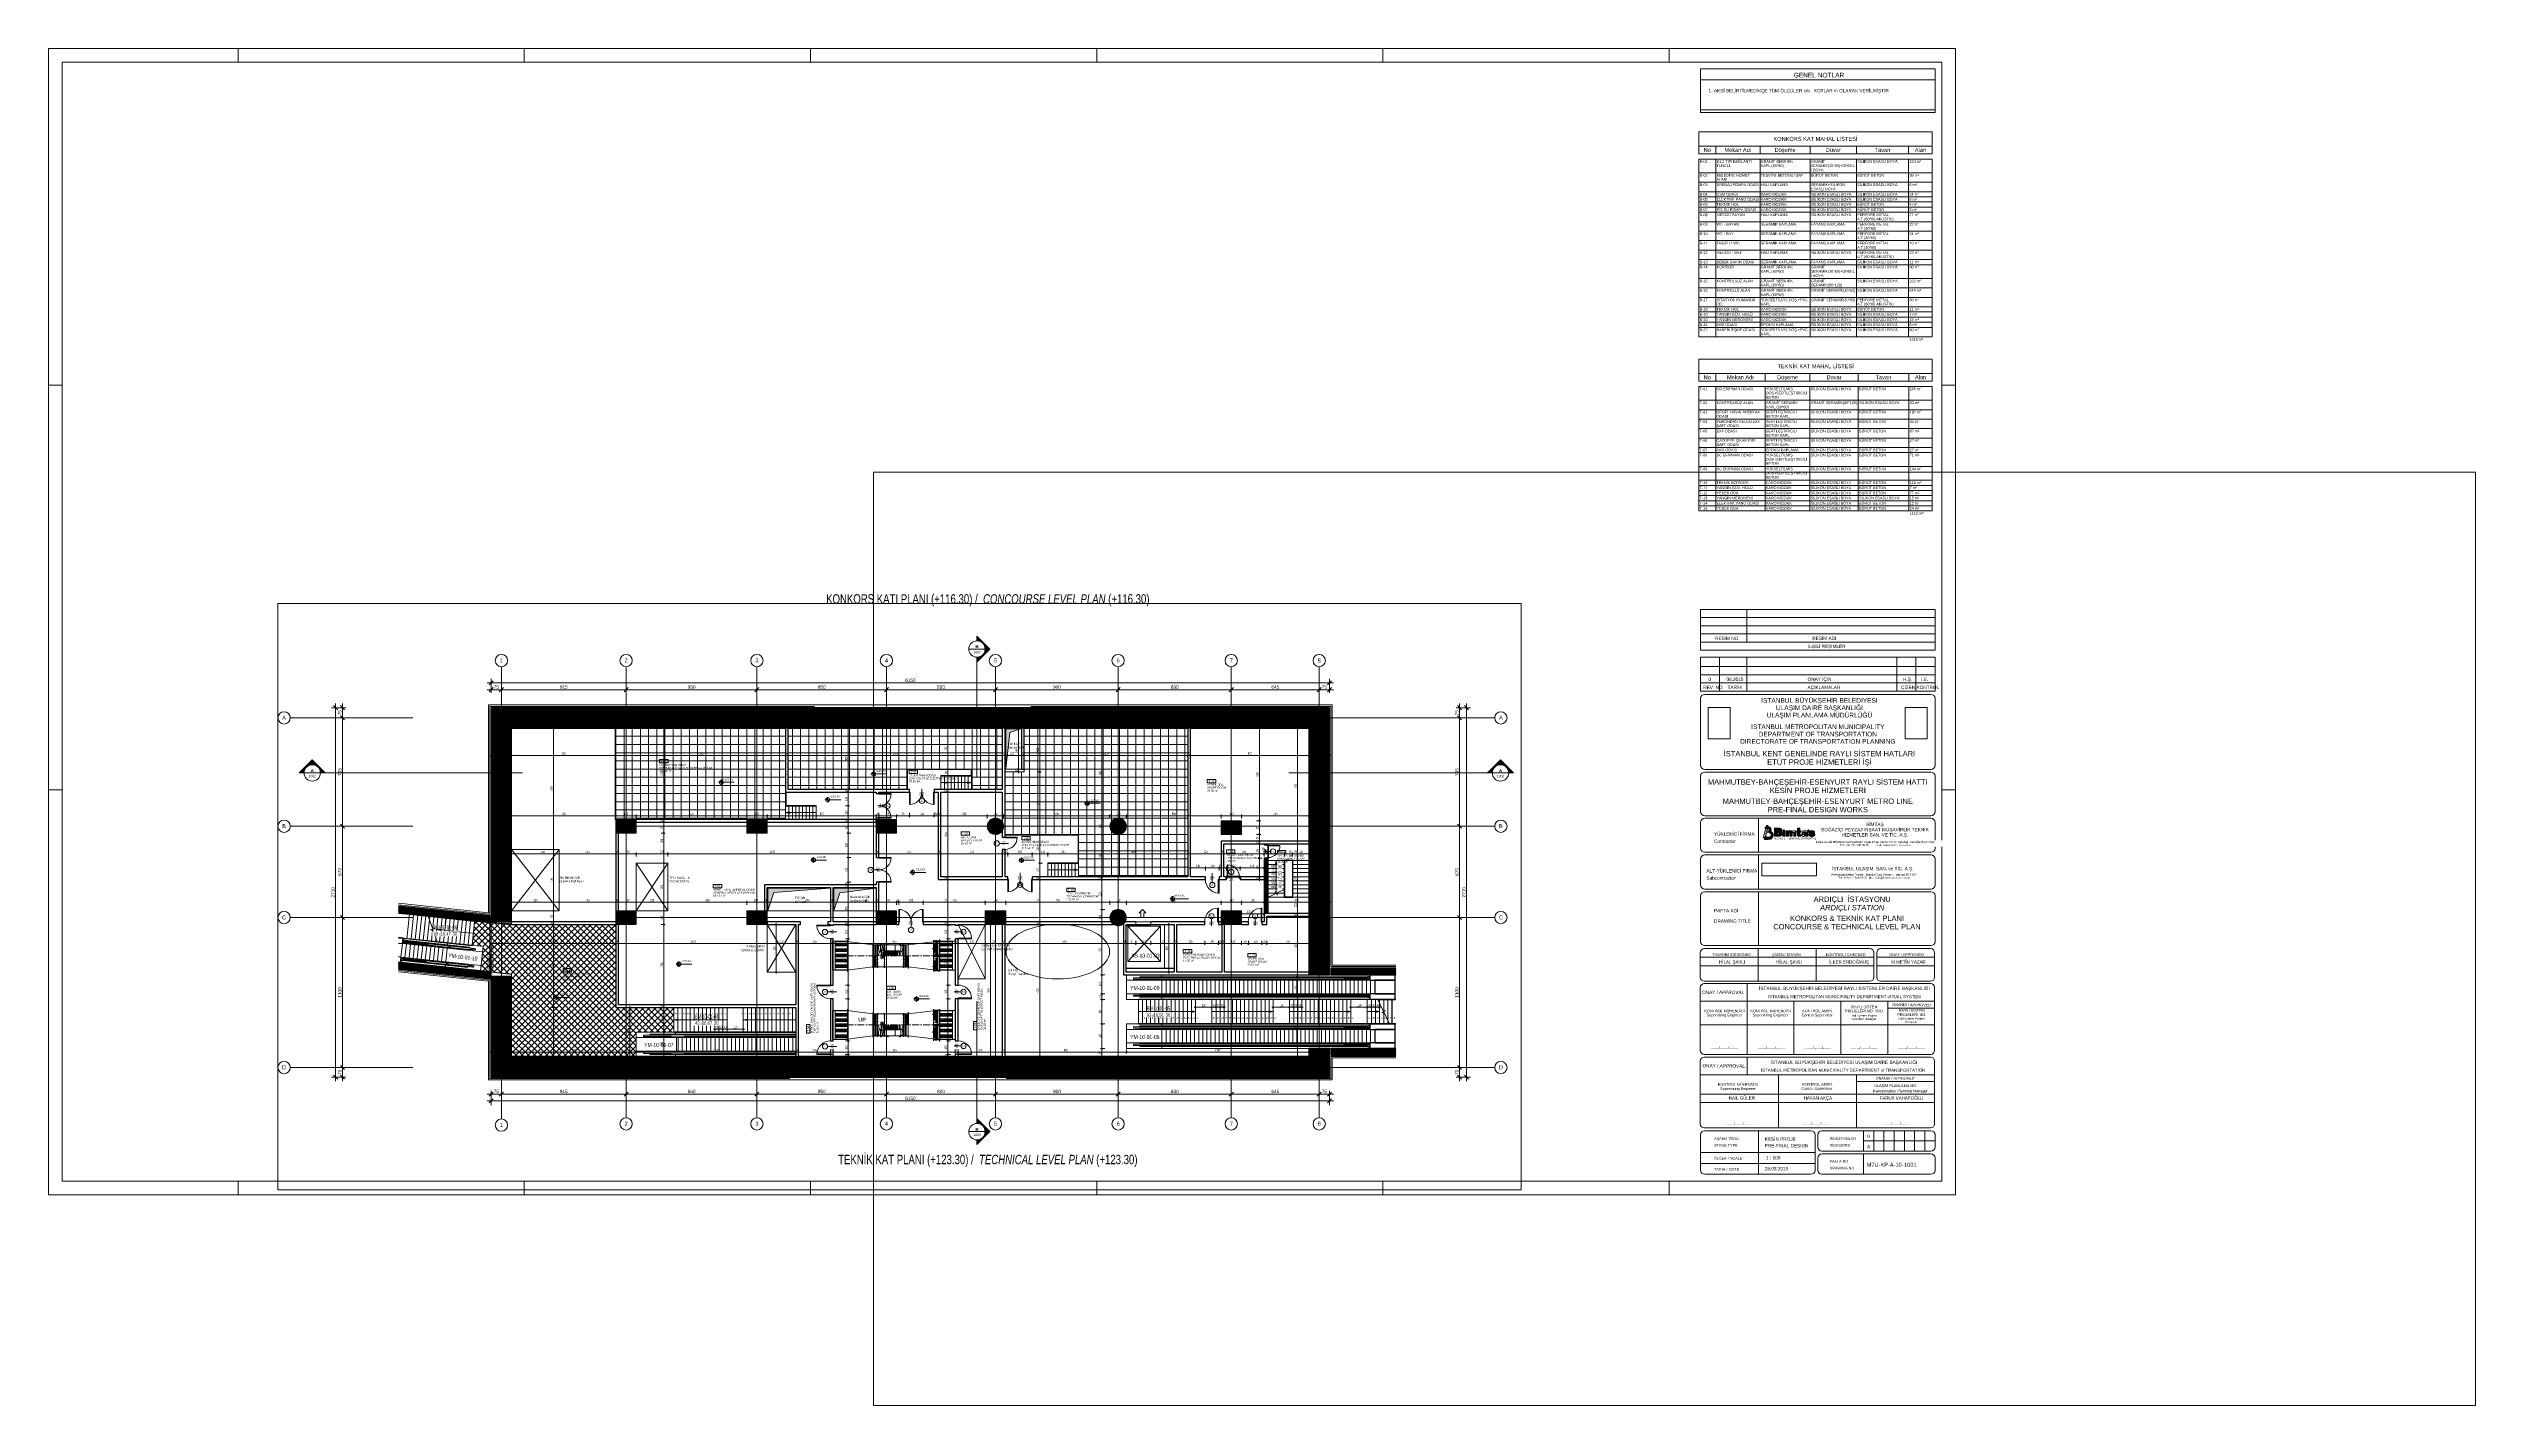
# Paper-space layout 'M7U-KP-A-10-1001' of a CAD drawing. Header units: centimetres. Extents: x 0 to 178, y -16 to 84.
# The model-space entities are those that its viewports show. They can reach past a viewport. Long polylines and large blocks are cut down to what shows.
import ezdxf

# ---------------------------------------------------------------- set-up
doc = ezdxf.new("R2010")
doc.units = ezdxf.units.CM
for name, pattern in [('Aligning Line', [0.635, 0.3175, -0.3175]), ('Grid Line 1_4_', [1.11125, 0.635, -0.15875, 0.15875, -0.15875]), ('Hidden 1_16_', [0.238125, 0.15875, -0.079375]), ('Overhead', [0.396875, 0.238125, -0.15875])]:
    doc.linetypes.add(name, pattern=pattern)
for name, color, linetype, lineweight in [('A-ANNO-DIMS', 211, 'Continuous', 9), ('A-ANNO-DIMS-100', 211, 'Continuous', 9), ('A-ANNO-NOTE', 131, 'Continuous', 9), ('A-AREA-IDEN', 2, 'Continuous', 9), ('A-DETL', 90, 'Continuous', 9), ('A-DETL-GENF', 92, 'Continuous', 9), ('A-DETL-MEDM', 33, 'Continuous', 25), ('A-DETL-THIN', 151, 'Continuous', 9), ('A-DOOR', 31, 'Continuous', 9), ('A-DOOR-FRAM', 31, 'Continuous', 18), ('A-DOOR-IDEN', 31, 'Continuous', 9), ('A-FLOR', 192, 'Continuous', 9), ('A-FLOR-HRAL', 11, 'Continuous', 9), ('A-FLOR-HRAL-MBND', 5, 'Overhead', 9), ('A-FLOR-OVHD', 1, 'Overhead', 9), ('A-FLOR-PATT', 8, 'Continuous', 9), ('A-GENM', 13, 'Continuous', 9), ('A-WALL', 113, 'Continuous', 9), ('A-WALL-PATT', 111, 'Continuous', 25), ('EXF', 22, 'Continuous', 9), ('exf çizimi_dwg', 8, 'Continuous', 9), ('G-ANNO-DIMS', 111, 'Continuous', 9), ('G-ANNO-SCHD', 231, 'Continuous', 9), ('G-ANNO-SYMB', 111, 'Continuous', 9), ('G-ANNO-TEXT', 231, 'Continuous', 9), ('G-ANNO-TTLB', 6, 'Continuous', 9), ('G-ANNO-TTLB-THIN', 151, 'Continuous', 9), ('G-IMPT', 8, 'Continuous', 9), ('L-SITE', 91, 'Continuous', 9), ('Q-SPCQ', 91, 'Continuous', 9), ('S-COLS', 52, 'Continuous', 9), ('S-GRID', 1, 'Continuous', 9), ('S-GRID-IDEN', 1, 'Continuous', 9), ('S-STRS', 31, 'Continuous', 9), ('S-STRS-ANNO', 31, 'Continuous', 9), ('S-STRS-IDEN', 31, 'Continuous', 9), ('S-STRS-MBND', 31, 'Overhead', 9)]:
    doc.layers.add(name, color=color, linetype=linetype, lineweight=lineweight)
doc.layers.add('G-ANNO-NPLT', color=191, linetype='Continuous', plot=False)
doc.styles.add('@Arial Unicode MS', font='ARIALUNI.ttf', dxfattribs={"width": 1.2, "height": 0.106733})
doc.styles.add('Arial', font='arial.ttf', dxfattribs={"height": 11.710189})
doc.styles.add('Arial Black', font='', dxfattribs={"height": 20})
doc.styles.add('Arial_1', font='arial.ttf', dxfattribs={"height": 29.505988})
doc.styles.add('Arial_10', font='arial.ttf', dxfattribs={"height": 0.196707})
doc.styles.add('Arial_11', font='arial.ttf', dxfattribs={"width": 0.8, "height": 0.245883})
doc.styles.add('Arial_12', font='arial.ttf', dxfattribs={"height": 0.226213})
doc.styles.add('Arial_13', font='arial.ttf', dxfattribs={"height": 0.157365})
doc.styles.add('Arial_14', font='arial.ttf', dxfattribs={"width": 0.75, "height": 0.245883})
doc.styles.add('Arial_15', font='arial.ttf', dxfattribs={"width": 0.8, "height": 0.29506})
doc.styles.add('Arial_16', font='arial.ttf', dxfattribs={"height": 0.29506})
doc.styles.add('Arial_2', font='arial.ttf', dxfattribs={"height": 14.752994})
doc.styles.add('Arial_3', font='arial.ttf', dxfattribs={"height": 17.703593})
doc.styles.add('Arial_4', font='arial.ttf', dxfattribs={"height": 24.588323})
doc.styles.add('Arial_5', font='arial.ttf', dxfattribs={"height": 11.802395})
doc.styles.add('Arial_6', font='arial.ttf', dxfattribs={"height": 0.245883})
doc.styles.add('Arial_7', font='arial.ttf', dxfattribs={"height": 0.344237})
doc.styles.add('Arial_8', font='arial.ttf', dxfattribs={"height": 0.393413})
doc.styles.add('Arial_9', font='arial.ttf', dxfattribs={"height": 0.14753})
doc.styles.add('Arial_I', font='ariali.ttf', dxfattribs={"height": 14.752994})
doc.styles.add('Arial_I_1', font='ariali.ttf', dxfattribs={"height": 0.245883})
doc.styles.add('Arial_I_2', font='ariali.ttf', dxfattribs={"height": 0.196707})
doc.styles.add('Dotum_B', font='', dxfattribs={"width": 1.1, "height": 0.07848})
doc.styles.add('Swis721 LtCn BT', font='swisscl.ttf', dxfattribs={"width": 0.8, "height": 17.149461})
doc.styles.add('Swis721 LtCn BT_1', font='swisscl.ttf', dxfattribs={"width": 0.8, "height": 17.639445})
doc.styles.add('Swis721 LtCn BT_11', font='swisscl.ttf', dxfattribs={"height": 0.685978})
doc.styles.add('Swis721 LtCn BT_3', font='swisscl.ttf', dxfattribs={"height": 29.399076})
doc.styles.add('Swis721 LtCn BT_4', font='swisscl.ttf', dxfattribs={"height": 0.195994})
doc.styles.add('Swis721 LtCn BT_5', font='swisscl.ttf', dxfattribs={"height": 0.244992})
doc.styles.add('Swis721 LtCn BT_6', font='swisscl.ttf', dxfattribs={"height": 24.49923})
doc.styles.add('Swis721 LtCn BT_7', font='swisscl.ttf', dxfattribs={"width": 0.8, "height": 29.399076})
doc.styles.add('Swis721 LtCn BT_9', font='swisscl.ttf', dxfattribs={"height": 17.639445})
doc.styles.add('Swis721 LtCn BT_I_1', font='swisscli.ttf', dxfattribs={"height": 17.639445})
doc.styles.get('Arial Black').set_extended_font_data('Arial Black')
doc.styles.get('Dotum_B').set_extended_font_data('Dotum', bold=True)
doc.dimstyles.new('IUAS_DIMENSION_AXIS', dxfattribs={"dimscale": 30.48, "dimtxt": 25, "dimasz": 0.984252, "dimexe": 0.984252, "dimexo": 0.0625, "dimgap": 0, "dimtad": 1, "dimdec": 0, "dimzin": 0, "dimdsep": 46, "dimtxsty": 'Arial_4', "dimblk1": 'OBLIQUE', "dimblk2": 'OBLIQUE', "dimsah": 1, "dimcen": 0.09, "dimdle": 0.984252, "dimazin": 0, "dimtfac": 1, "dimtdec": 4, "dimtix": 1, "dimtmove": 0, "dimatfit": 3, "dimfxl": 0.787402, "dimfxlon": 1, "dimtvp": 1, "dimtolj": 1, "dimtzin": 0, "dimarcsym": 2})
doc.dimstyles.new('IUAS_DIMENSION_INSIDE_100_3', dxfattribs={"dimscale": 30.48, "dimtxt": 18, "dimasz": 0.328084, "dimexe": 0.328084, "dimexo": 0.0625, "dimgap": 0, "dimtad": 1, "dimdec": 0, "dimdsep": 46, "dimtxsty": 'Swis721 LtCn BT_1', "dimblk1": 'OBLIQUE', "dimblk2": 'OBLIQUE', "dimsah": 1, "dimcen": 0.09, "dimdle": 0.328084, "dimazin": 0, "dimtfac": 1, "dimtdec": 4, "dimtix": 1, "dimtmove": 1, "dimatfit": 3, "dimfxl": 0.656168, "dimfxlon": 1, "dimtvp": 1, "dimtolj": 1, "dimtzin": 0, "dimarcsym": 2})
doc.dimstyles.new('IUAS_DIMENSION_INSIDE_100_4', dxfattribs={"dimscale": 30.48, "dimtxt": 18, "dimasz": 0.328084, "dimexe": 0.328084, "dimexo": 0.0625, "dimgap": 0, "dimtad": 1, "dimdec": 0, "dimdsep": 46, "dimtxsty": 'Swis721 LtCn BT_1', "dimblk1": 'OBLIQUE', "dimblk2": 'OBLIQUE', "dimsah": 1, "dimcen": 0.09, "dimdle": 0.328084, "dimazin": 0, "dimtfac": 1, "dimtdec": 4, "dimtix": 1, "dimtmove": 2, "dimatfit": 3, "dimfxl": 0.656168, "dimfxlon": 1, "dimtvp": 1, "dimtolj": 1, "dimtzin": 0, "dimarcsym": 2})
doc.dimstyles.new('IUAS_DIMENSION_INSIDE_100_5', dxfattribs={"dimscale": 30.48, "dimtxt": 18, "dimasz": 0.328084, "dimexe": 0.328084, "dimexo": 0.0625, "dimgap": 0, "dimtad": 1, "dimdec": 0, "dimdsep": 46, "dimtxsty": 'Swis721 LtCn BT_1', "dimblk1": 'OBLIQUE', "dimblk2": 'OBLIQUE', "dimsah": 1, "dimcen": 0.09, "dimdle": 0.328084, "dimazin": 0, "dimtfac": 1, "dimtdec": 4, "dimtix": 1, "dimtmove": 0, "dimatfit": 3, "dimfxl": 0.656168, "dimfxlon": 1, "dimtvp": 1, "dimtolj": 1, "dimtzin": 0, "dimarcsym": 2})
picture_1 = doc.add_image_def('image1.jpg', size_in_pixel=(3619, 847))
picture_2 = doc.add_image_def('image2.jpg', size_in_pixel=(159, 226))
pattern_1 = [(45, (10627.768, 0), (-3.535534, 3.535534), [])]

# ---------------------------------------------------------------- blocks, each defined once
blk = doc.blocks.new('MAHMUTBEY_BAHÇEŞEHİR_A0_21_ANTED_rev - bimtas logo_dwg-2002515-KONKORS _ TEKNİK KAT PLANI                          CONCOURSE _ TECHNICAL LEVEL PLAN')
at = {"layer": 'G-ANNO-TTLB'}
h = blk.add_hatch(color=256, dxfattribs=at)
edge = h.paths.add_edge_path(flags=0)
edge.add_line((143.73, 126.49), (143.61, 126.49))
edge.add_line((143.61, 126.49), (143.61, 126.38))
edge.add_line((143.61, 126.38), (143.72, 126.38))
edge.add_arc((143.73, 126.44), 0.0558, 267.6466, 450.0573)
edge = h.paths.add_edge_path(flags=0)
edge.add_line((143.73, 126.7), (143.61, 126.7))
edge.add_line((143.61, 126.7), (143.61, 126.6))
edge.add_line((143.61, 126.6), (143.72, 126.6))
edge.add_arc((143.7, 126.65), 0.0555, 285.3365, 423.3631)
edge = h.paths.add_edge_path(flags=0)
edge.add_arc((143.81, 126.68), 0.143, 38.1519, 70.8877)
edge.add_arc((143.69, 126.35), 0.496, 70.8877, 79.7931)
edge.add_arc((143.74, 126.6), 0.239, 79.7931, 91.9014)
edge.add_line((143.73, 126.84), (143.41, 126.84))
edge.add_line((143.41, 126.84), (143.41, 126.84))
edge.add_line((143.41, 126.84), (143.41, 126.25))
edge.add_line((143.41, 126.25), (143.77, 126.25))
edge.add_line((143.77, 126.25), (143.83, 126.26))
edge.add_line((143.83, 126.26), (143.88, 126.28))
edge.add_line((143.88, 126.28), (143.92, 126.31))
edge.add_line((143.92, 126.31), (143.95, 126.35))
edge.add_arc((143.75, 126.42), 0.217, 339.9079, 381.7413)
edge.add_arc((143.87, 126.47), 0.085, 21.7413, 87.0404)
edge.add_arc((143.88, 126.56), 0.00824, 85.0268, 267.0404, ccw=False)
edge.add_arc((143.8, 126.7), 0.146, 301.4048, 350.5029)
edge.add_arc((143.82, 126.69), 0.126, 350.5029, 398.1519)
edge = h.paths.add_edge_path(flags=0)
edge.add_line((142.93, 126.53), (142.93, 126.53))
edge.add_line((142.93, 126.53), (142.93, 126.53))
edge = h.paths.add_edge_path(flags=0)
edge.add_line((142.92, 126.54), (142.92, 126.54))
edge.add_line((142.93, 126.55), (142.92, 126.54))
edge = h.paths.add_edge_path(flags=0)
edge.add_line((142.93, 126.55), (142.93, 126.55))
edge.add_line((142.93, 126.56), (142.93, 126.55))
edge = h.paths.add_edge_path(flags=0)
edge.add_line((142.94, 126.57), (142.94, 126.57))
edge.add_line((142.95, 126.58), (142.94, 126.57))
edge = h.paths.add_edge_path(flags=0)
edge.add_line((143.03, 126.66), (143.02, 126.65))
edge.add_line((143.03, 126.66), (143.03, 126.66))
edge = h.paths.add_edge_path(flags=0)
edge.add_line((142.75, 126.91), (142.75, 126.9))
edge.add_line((142.75, 126.92), (142.75, 126.91))
edge = h.paths.add_edge_path(flags=0)
edge.add_line((142.77, 126.92), (142.76, 126.92))
edge.add_line((142.78, 126.91), (142.77, 126.92))
edge = h.paths.add_edge_path(flags=0)
edge.add_arc((142.96, 126.72), 0.21, -9.5386, 61.252, ccw=False)
edge.add_line((143.16, 126.68), (143.13, 126.62))
edge.add_line((143.13, 126.62), (143.1, 126.59))
edge.add_line((143.1, 126.59), (143.01, 126.55))
edge.add_line((143.01, 126.55), (142.93, 126.53))
edge.add_line((142.92, 126.53), (142.93, 126.53))
edge.add_line((142.93, 126.56), (142.94, 126.57))
edge.add_line((142.95, 126.58), (142.97, 126.61))
edge.add_line((142.98, 126.61), (142.97, 126.61))
edge.add_line((142.98, 126.61), (142.99, 126.62))
edge.add_line((143, 126.62), (142.99, 126.62))
edge.add_line((143, 126.62), (143.01, 126.63))
edge.add_line((143.01, 126.63), (143.02, 126.65))
edge.add_line((143.03, 126.66), (143.03, 126.67))
edge.add_line((143.03, 126.68), (143.03, 126.67))
edge.add_line((143.03, 126.7), (143.03, 126.69))
edge.add_line((143.03, 126.7), (143.03, 126.72))
edge.add_line((143.03, 126.72), (143.03, 126.74))
edge.add_line((143.03, 126.74), (143.02, 126.76))
edge.add_line((143.02, 126.76), (143, 126.78))
edge.add_line((143, 126.78), (142.99, 126.79))
edge.add_line((142.99, 126.79), (142.97, 126.8))
edge.add_line((142.97, 126.8), (142.94, 126.81))
edge.add_line((142.94, 126.81), (142.87, 126.81))
edge.add_line((142.87, 126.81), (142.85, 126.8))
edge.add_line((142.85, 126.8), (142.82, 126.8))
edge.add_line((142.81, 126.8), (142.82, 126.8))
edge.add_line((142.81, 126.8), (142.76, 126.8))
edge.add_line((142.75, 126.8), (142.76, 126.8))
edge.add_line((142.75, 126.8), (142.75, 126.8))
edge.add_line((142.74, 126.81), (142.75, 126.8))
edge.add_line((142.74, 126.81), (142.74, 126.82))
edge.add_line((142.73, 126.82), (142.74, 126.82))
edge.add_line((142.73, 126.82), (142.73, 126.84))
edge.add_line((142.73, 126.85), (142.73, 126.84))
edge.add_line((142.73, 126.85), (142.74, 126.87))
edge.add_line((142.74, 126.89), (142.74, 126.87))
edge.add_line((142.74, 126.89), (142.75, 126.9))
edge.add_line((142.78, 126.91), (142.79, 126.91))
edge.add_line((142.81, 126.91), (142.79, 126.91))
edge.add_line((142.81, 126.91), (142.82, 126.91))
edge.add_line((142.82, 126.91), (143.02, 126.91))
edge.add_line((143.02, 126.91), (143.04, 126.91))
edge.add_line((143.04, 126.91), (143.06, 126.9))
blk.add_hatch(color=256, dxfattribs=at).paths.add_polyline_path([(144.18, 126.64), (144.18, 126.25), (144.02, 126.25), (144.02, 126.64), (144.1, 126.56)], flags=0)
h = blk.add_hatch(color=256, dxfattribs=at)
edge = h.paths.add_edge_path(flags=0)
edge.add_arc((144.86, 126.52), 0.133, 4.8053, 70.0634, ccw=False)
edge.add_line((144.99, 126.53), (144.99, 126.25))
edge.add_line((144.99, 126.25), (144.82, 126.25))
edge.add_line((144.82, 126.25), (144.82, 126.48))
edge.add_arc((144.77, 126.47), 0.0563, 5.6225, 182.003)
edge.add_line((144.71, 126.47), (144.71, 126.25))
edge.add_line((144.71, 126.25), (144.55, 126.25))
edge.add_line((144.55, 126.25), (144.55, 126.46))
edge.add_arc((144.49, 126.47), 0.0567, 352.9991, 548.9098)
edge.add_line((144.44, 126.46), (144.44, 126.25))
edge.add_line((144.44, 126.25), (144.27, 126.25))
edge.add_line((144.27, 126.25), (144.27, 126.64))
edge.add_line((144.27, 126.64), (144.42, 126.64))
edge.add_line((144.42, 126.64), (144.42, 126.58))
edge.add_line((144.43, 126.58), (144.43, 126.58))
edge.add_line((144.43, 126.58), (144.43, 126.58))
edge.add_line((144.43, 126.58), (144.42, 126.58))
edge.add_line((144.42, 126.58), (144.42, 126.58))
edge.add_line((144.42, 126.58), (144.42, 126.58))
edge.add_line((144.42, 126.58), (144.42, 126.58))
edge.add_line((144.42, 126.58), (144.42, 126.58))
edge.add_line((144.42, 126.58), (144.42, 126.58))
edge.add_line((144.42, 126.58), (144.42, 126.58))
edge.add_line((144.42, 126.58), (144.42, 126.58))
edge.add_arc((144.56, 126.5), 0.155, 34.5886, 147.024, ccw=False)
edge.add_line((144.69, 126.58), (144.69, 126.58))
edge.add_line((144.69, 126.58), (144.69, 126.58))
edge.add_line((144.69, 126.58), (144.69, 126.58))
edge.add_line((144.69, 126.58), (144.69, 126.58))
edge.add_line((144.69, 126.58), (144.69, 126.58))
edge.add_line((144.69, 126.58), (144.69, 126.58))
edge.add_line((144.69, 126.58), (144.69, 126.58))
edge.add_line((144.69, 126.58), (144.69, 126.58))
edge.add_line((144.69, 126.58), (144.68, 126.58))
edge.add_line((144.68, 126.58), (144.68, 126.59))
edge.add_arc((144.84, 126.47), 0.183, 70.0634, 142.8796, ccw=False)
h = blk.add_hatch(color=256, dxfattribs=at)
edge = h.paths.add_edge_path(flags=0)
edge.add_line((145.26, 126.84), (145.26, 126.64))
edge.add_line((145.26, 126.64), (145.34, 126.64))
edge.add_line((145.34, 126.64), (145.34, 126.55))
edge.add_line((145.34, 126.55), (145.26, 126.55))
edge.add_line((145.26, 126.55), (145.26, 126.39))
edge.add_arc((145.28, 126.38), 0.0198, 153.7317, 276.9095)
edge.add_line((145.28, 126.36), (145.34, 126.36))
edge.add_line((145.34, 126.36), (145.34, 126.25))
edge.add_line((145.34, 126.25), (145.18, 126.25))
edge.add_arc((145.18, 126.34), 0.088, 182.402, 266.2042, ccw=False)
edge.add_line((145.1, 126.33), (145.1, 126.55))
edge.add_line((145.1, 126.55), (145.04, 126.55))
edge.add_line((145.04, 126.55), (145.04, 126.64))
edge.add_line((145.04, 126.64), (145.1, 126.64))
edge.add_line((145.1, 126.64), (145.1, 126.84))
edge.add_line((145.1, 126.84), (145.26, 126.84))
h = blk.add_hatch(color=256, dxfattribs=at)
edge = h.paths.add_edge_path(flags=0)
edge.add_line((145.69, 126.42), (145.69, 126.42))
edge.add_line((145.68, 126.42), (145.69, 126.42))
edge = h.paths.add_edge_path(flags=0)
edge.add_line((145.57, 126.35), (145.57, 126.35))
edge.add_line((145.58, 126.34), (145.57, 126.35))
edge = h.paths.add_edge_path(flags=0)
edge.add_line((145.69, 126.41), (145.69, 126.4))
edge.add_line((145.69, 126.41), (145.69, 126.41))
edge = h.paths.add_edge_path(flags=0)
edge.add_line((145.69, 126.42), (145.69, 126.42))
edge.add_line((145.68, 126.42), (145.65, 126.41))
edge.add_line((145.65, 126.41), (145.63, 126.41))
edge.add_line((145.63, 126.41), (145.61, 126.4))
edge.add_line((145.6, 126.4), (145.61, 126.4))
edge.add_line((145.6, 126.4), (145.6, 126.4))
edge.add_line((145.59, 126.39), (145.6, 126.4))
edge.add_line((145.59, 126.39), (145.58, 126.38))
edge.add_line((145.57, 126.38), (145.58, 126.38))
edge.add_line((145.57, 126.38), (145.57, 126.37))
edge.add_line((145.57, 126.36), (145.57, 126.37))
edge.add_line((145.57, 126.36), (145.57, 126.35))
edge.add_line((145.58, 126.34), (145.58, 126.33))
edge.add_line((145.58, 126.33), (145.6, 126.32))
edge.add_line((145.6, 126.32), (145.64, 126.33))
edge.add_line((145.65, 126.33), (145.64, 126.33))
edge.add_line((145.65, 126.33), (145.66, 126.33))
edge.add_line((145.66, 126.33), (145.67, 126.34))
edge.add_line((145.67, 126.34), (145.69, 126.37))
edge.add_line((145.69, 126.37), (145.7, 126.38))
edge.add_line((145.7, 126.38), (145.69, 126.4))
edge.add_line((145.69, 126.41), (145.69, 126.42))
edge = h.paths.add_edge_path(flags=0)
edge.add_line((145.7, 126.29), (145.71, 126.29))
edge.add_line((145.7, 126.29), (145.7, 126.29))
edge = h.paths.add_edge_path(flags=0)
edge.add_line((145.86, 126.53), (145.86, 126.3))
edge.add_arc((145.9, 126.3), 0.0452, 181.1794, 241.1462)
edge.add_line((145.88, 126.25), (145.88, 126.25))
edge.add_line((145.88, 126.25), (145.88, 126.25))
edge.add_line((145.88, 126.25), (145.88, 126.25))
edge.add_line((145.88, 126.25), (145.88, 126.25))
edge.add_line((145.88, 126.25), (145.88, 126.25))
edge.add_line((145.88, 126.25), (145.88, 126.26))
edge.add_line((145.88, 126.26), (145.88, 126.26))
edge.add_line((145.88, 126.26), (145.88, 126.26))
edge.add_line((145.88, 126.26), (145.88, 126.26))
edge.add_line((145.88, 126.25), (145.72, 126.25))
edge.add_arc((145.72, 126.26), 0.015, 176.772, 248.6774, ccw=False)
edge.add_arc((145.47, 126.28), 0.243, 356.772, 363.228)
edge.add_arc((145.55, 126.45), 0.218, 242.4066, 312.29, ccw=False)
edge.add_arc((145.51, 126.35), 0.111, 117.232, 238.3077, ccw=False)
edge.add_arc((145.61, 126.09), 0.396, 95.5355, 112.677, ccw=False)
edge.add_line((145.57, 126.48), (145.64, 126.49))
edge.add_line((145.64, 126.49), (145.66, 126.49))
edge.add_line((145.66, 126.49), (145.67, 126.5))
edge.add_line((145.68, 126.51), (145.67, 126.5))
edge.add_line((145.68, 126.51), (145.69, 126.52))
edge.add_line((145.69, 126.53), (145.69, 126.52))
edge.add_line((145.69, 126.53), (145.69, 126.54))
edge.add_line((145.68, 126.55), (145.69, 126.54))
edge.add_line((145.68, 126.55), (145.67, 126.56))
edge.add_line((145.66, 126.56), (145.67, 126.56))
edge.add_line((145.66, 126.56), (145.64, 126.56))
edge.add_line((145.64, 126.56), (145.61, 126.56))
edge.add_line((145.6, 126.55), (145.61, 126.56))
edge.add_line((145.6, 126.55), (145.59, 126.54))
edge.add_line((145.59, 126.53), (145.59, 126.54))
edge.add_line((145.59, 126.53), (145.58, 126.53))
edge.add_line((145.58, 126.52), (145.58, 126.53))
edge.add_line((145.58, 126.52), (145.44, 126.52))
edge.add_arc((145.45, 126.54), 0.0202, 168.4111, 243.3698, ccw=False)
edge.add_arc((145.57, 126.5), 0.146, 97.062, 163.0431, ccw=False)
edge.add_arc((145.64, 125.98), 0.677, 82.5431, 98.19, ccw=False)
edge.add_arc((145.74, 126.53), 0.121, 2.7749, 91.6767, ccw=False)
h = blk.add_hatch(color=256, dxfattribs=at)
edge = h.paths.add_edge_path(flags=0)
edge.add_arc((145.9, 126.65), 0.0734, 180, 360)
edge.add_arc((145.9, 126.65), 0.0734, -180, 0, ccw=False)
h = blk.add_hatch(color=256, dxfattribs=at)
edge = h.paths.add_edge_path(flags=0)
edge.add_line((146.14, 126.32), (146.15, 126.32))
edge.add_line((146.14, 126.32), (146.14, 126.32))
edge = h.paths.add_edge_path(flags=0)
edge.add_line((146.1, 126.34), (146.1, 126.34))
edge.add_line((146.11, 126.33), (146.1, 126.34))
edge = h.paths.add_edge_path(flags=0)
edge.add_line((146.2, 126.35), (146.2, 126.35))
edge.add_line((146.2, 126.36), (146.2, 126.35))
edge = h.paths.add_edge_path(flags=0)
edge.add_line((146.2, 126.37), (146.2, 126.37))
edge.add_line((146.19, 126.38), (146.2, 126.37))
edge = h.paths.add_edge_path(flags=0)
edge.add_line((146.35, 126.53), (146.35, 126.54))
edge.add_line((146.34, 126.53), (146.35, 126.53))
edge = h.paths.add_edge_path(flags=0)
edge.add_line((146.13, 126.57), (146.14, 126.57))
edge.add_line((146.13, 126.56), (146.13, 126.57))
edge = h.paths.add_edge_path(flags=0)
edge.add_line((146.11, 126.56), (146.12, 126.56))
edge.add_line((146.11, 126.55), (146.11, 126.56))
edge = h.paths.add_edge_path(flags=0)
edge.add_line((146.11, 126.55), (146.11, 126.55))
edge.add_line((146.11, 126.54), (146.11, 126.55))
edge = h.paths.add_edge_path(flags=0)
edge.add_line((146.11, 126.53), (146.11, 126.53))
edge.add_line((146.11, 126.53), (146.11, 126.53))
edge = h.paths.add_edge_path(flags=0)
edge.add_line((146.16, 126.51), (146.22, 126.5))
edge.add_line((146.22, 126.5), (146.27, 126.48))
edge.add_line((146.27, 126.48), (146.32, 126.46))
edge.add_line((146.32, 126.46), (146.35, 126.44))
edge.add_line((146.35, 126.44), (146.36, 126.4))
edge.add_line((146.36, 126.39), (146.36, 126.4))
edge.add_line((146.36, 126.39), (146.36, 126.37))
edge.add_line((146.36, 126.37), (146.36, 126.35))
edge.add_line((146.36, 126.35), (146.36, 126.33))
edge.add_line((146.36, 126.33), (146.34, 126.3))
edge.add_line((146.34, 126.3), (146.32, 126.29))
edge.add_line((146.32, 126.29), (146.3, 126.27))
edge.add_line((146.3, 126.27), (146.27, 126.26))
edge.add_line((146.27, 126.26), (146.23, 126.24))
edge.add_line((146.23, 126.24), (146.23, 126.24))
edge.add_line((146.23, 126.24), (146.15, 126.32))
edge.add_line((146.14, 126.32), (146.07, 126.25))
edge.add_line((146.07, 126.25), (146.05, 126.25))
edge.add_line((146.05, 126.25), (146.02, 126.26))
edge.add_line((146.02, 126.26), (145.99, 126.27))
edge.add_line((145.99, 126.27), (145.98, 126.28))
edge.add_line((145.98, 126.28), (145.95, 126.31))
edge.add_line((145.95, 126.31), (145.94, 126.34))
edge.add_line((145.94, 126.34), (145.94, 126.36))
edge.add_line((145.94, 126.37), (145.94, 126.36))
edge.add_line((145.94, 126.37), (146.09, 126.37))
edge.add_line((146.09, 126.36), (146.09, 126.37))
edge.add_line((146.09, 126.36), (146.1, 126.34))
edge.add_line((146.11, 126.33), (146.11, 126.33))
edge.add_line((146.12, 126.32), (146.11, 126.33))
edge.add_line((146.12, 126.32), (146.14, 126.32))
edge.add_line((146.15, 126.32), (146.14, 126.32))
edge.add_line((146.15, 126.32), (146.16, 126.32))
edge.add_line((146.16, 126.32), (146.18, 126.33))
edge.add_line((146.19, 126.33), (146.18, 126.33))
edge.add_line((146.19, 126.33), (146.2, 126.35))
edge.add_line((146.2, 126.36), (146.2, 126.37))
edge.add_line((146.19, 126.38), (146.17, 126.39))
edge.add_line((146.17, 126.39), (146.15, 126.39))
edge.add_line((146.15, 126.39), (146.12, 126.4))
edge.add_line((146.12, 126.4), (146.08, 126.41))
edge.add_line((146.08, 126.41), (146.06, 126.41))
edge.add_line((146.06, 126.41), (146.03, 126.42))
edge.add_line((146.03, 126.42), (146.01, 126.43))
edge.add_line((146.01, 126.43), (145.99, 126.43))
edge.add_line((145.99, 126.43), (145.97, 126.45))
edge.add_line((145.97, 126.45), (145.95, 126.48))
edge.add_line((145.95, 126.48), (145.95, 126.5))
edge.add_line((145.95, 126.5), (145.95, 126.55))
edge.add_line((145.95, 126.55), (145.96, 126.58))
edge.add_line((145.96, 126.58), (145.98, 126.61))
edge.add_line((145.98, 126.61), (145.99, 126.62))
edge.add_line((145.99, 126.62), (146.03, 126.64))
edge.add_line((146.03, 126.64), (146.06, 126.64))
edge.add_line((146.06, 126.64), (146.1, 126.65))
edge.add_line((146.1, 126.65), (146.16, 126.65))
edge.add_line((146.16, 126.65), (146.22, 126.65))
edge.add_line((146.22, 126.65), (146.25, 126.64))
edge.add_line((146.25, 126.64), (146.29, 126.62))
edge.add_line((146.29, 126.62), (146.32, 126.6))
edge.add_line((146.32, 126.6), (146.34, 126.57))
edge.add_line((146.34, 126.57), (146.34, 126.56))
edge.add_line((146.34, 126.56), (146.35, 126.54))
edge.add_line((146.34, 126.53), (146.31, 126.53))
edge.add_line((146.31, 126.53), (146.2, 126.53))
edge.add_line((146.2, 126.53), (146.2, 126.53))
edge.add_line((146.2, 126.53), (146.19, 126.55))
edge.add_line((146.18, 126.56), (146.19, 126.55))
edge.add_line((146.18, 126.56), (146.16, 126.57))
edge.add_line((146.16, 126.57), (146.14, 126.57))
edge.add_line((146.13, 126.56), (146.12, 126.56))
edge.add_line((146.11, 126.54), (146.11, 126.53))
edge.add_line((146.12, 126.52), (146.11, 126.53))
edge.add_line((146.12, 126.52), (146.14, 126.52))
edge.add_line((146.14, 126.52), (146.16, 126.51))
at = {"layer": 'G-IMPT', "lineweight": 18}
h = blk.add_hatch(color=256, dxfattribs=at)
edge = h.paths.add_edge_path(flags=0)
edge.add_line((142.74, 126.12), (142.72, 126.12))
edge.add_line((142.74, 126.12), (142.74, 126.12))
edge = h.paths.add_edge_path(flags=0)
edge.add_line((142.75, 126.13), (142.74, 126.12))
edge.add_line((142.76, 126.13), (142.75, 126.13))
edge = h.paths.add_edge_path(flags=0)
edge.add_line((142.77, 126.15), (142.76, 126.15))
edge.add_line((142.77, 126.16), (142.77, 126.15))
edge = h.paths.add_edge_path(flags=0)
edge.add_line((142.77, 126.18), (142.77, 126.18))
edge.add_line((142.77, 126.19), (142.77, 126.18))
edge = h.paths.add_edge_path(flags=0)
edge.add_line((142.77, 126.19), (142.77, 126.19))
edge.add_line((142.78, 126.19), (142.77, 126.19))
edge = h.paths.add_edge_path(flags=0)
edge.add_line((142.78, 126.2), (142.78, 126.19))
edge.add_line((142.79, 126.2), (142.78, 126.2))
edge = h.paths.add_edge_path(flags=0)
edge.add_line((142.79, 126.2), (142.79, 126.2))
edge.add_line((142.79, 126.2), (142.79, 126.2))
edge = h.paths.add_edge_path(flags=0)
edge.add_line((142.8, 126.2), (142.79, 126.2))
edge.add_line((142.8, 126.2), (142.8, 126.2))
edge = h.paths.add_edge_path(flags=0)
edge.add_line((142.82, 126.2), (142.81, 126.2))
edge.add_line((142.82, 126.2), (142.82, 126.2))
edge = h.paths.add_edge_path(flags=0)
edge.add_line((142.84, 126.18), (142.84, 126.19))
edge.add_line((142.85, 126.18), (142.84, 126.18))
edge = h.paths.add_edge_path(flags=0)
edge.add_line((142.86, 126.18), (142.85, 126.18))
edge.add_line((142.86, 126.18), (142.86, 126.18))
edge = h.paths.add_edge_path(flags=0)
edge.add_line((143.03, 126.51), (143.03, 126.51))
edge.add_line((143.02, 126.52), (143.03, 126.51))
edge = h.paths.add_edge_path(flags=0)
edge.add_line((143.02, 126.52), (143.02, 126.52))
edge.add_line((143.02, 126.53), (143.02, 126.52))
edge = h.paths.add_edge_path(flags=0)
edge.add_line((143.02, 126.53), (143.02, 126.53))
edge.add_line((143.02, 126.53), (143.02, 126.53))
edge = h.paths.add_edge_path(flags=0)
edge.add_line((143.02, 126.53), (143.02, 126.53))
edge.add_line((143.03, 126.53), (143.02, 126.53))
edge = h.paths.add_edge_path(flags=0)
edge.add_line((143.05, 126.54), (143.05, 126.53))
edge.add_line((143.06, 126.54), (143.05, 126.54))
edge = h.paths.add_edge_path(flags=0)
edge.add_line((143.13, 126.58), (143.12, 126.58))
edge.add_line((143.13, 126.59), (143.13, 126.58))
edge = h.paths.add_edge_path(flags=0)
edge.add_line((143.15, 126.59), (143.14, 126.59))
edge.add_line((143.15, 126.59), (143.15, 126.59))
edge = h.paths.add_edge_path(flags=0)
edge.add_line((143.32, 126.4), (143.32, 126.36))
edge.add_line((143.32, 126.36), (143.32, 126.31))
edge.add_line((143.32, 126.31), (143.31, 126.27))
edge.add_line((143.31, 126.27), (143.29, 126.2))
edge.add_line((143.29, 126.2), (143.24, 126.14))
edge.add_line((143.24, 126.14), (143.19, 126.08))
edge.add_line((143.19, 126.08), (143.14, 126.04))
edge.add_line((143.14, 126.04), (143.08, 126.02))
edge.add_line((143.08, 126.02), (142.96, 126.01))
edge.add_line((142.96, 126.01), (142.91, 126.01))
edge.add_line((142.91, 126.01), (142.8, 126.01))
edge.add_line((142.8, 126.01), (142.7, 126.01))
edge.add_line((142.7, 126.01), (142.68, 126.01))
edge.add_line((142.67, 126.01), (142.68, 126.01))
edge.add_line((142.67, 126.01), (142.67, 126.02))
edge.add_line((142.67, 126.02), (142.68, 126.07))
edge.add_line((142.68, 126.07), (142.69, 126.09))
edge.add_line((142.69, 126.09), (142.71, 126.11))
edge.add_line((142.71, 126.11), (142.72, 126.12))
edge.add_line((142.74, 126.12), (142.74, 126.12))
edge.add_line((142.76, 126.13), (142.76, 126.15))
edge.add_line((142.77, 126.16), (142.77, 126.18))
edge.add_line((142.8, 126.2), (142.81, 126.2))
edge.add_line((142.82, 126.2), (142.84, 126.19))
edge.add_line((142.85, 126.18), (142.85, 126.18))
edge.add_line((142.86, 126.18), (142.91, 126.17))
edge.add_line((142.91, 126.17), (142.94, 126.17))
edge.add_line((142.94, 126.17), (142.98, 126.18))
edge.add_line((142.98, 126.18), (143.01, 126.18))
edge.add_line((143.01, 126.18), (143.06, 126.19))
edge.add_line((143.06, 126.19), (143.11, 126.21))
edge.add_line((143.11, 126.21), (143.13, 126.23))
edge.add_line((143.13, 126.23), (143.15, 126.27))
edge.add_line((143.15, 126.27), (143.17, 126.3))
edge.add_line((143.17, 126.3), (143.17, 126.33))
edge.add_line((143.17, 126.33), (143.18, 126.39))
edge.add_line((143.18, 126.39), (143.17, 126.42))
edge.add_line((143.17, 126.42), (143.14, 126.44))
edge.add_line((143.13, 126.45), (143.14, 126.44))
edge.add_line((143.13, 126.45), (143.12, 126.47))
edge.add_line((143.12, 126.48), (143.12, 126.47))
edge.add_line((143.12, 126.48), (143.09, 126.5))
edge.add_line((143.08, 126.5), (143.09, 126.5))
edge.add_line((143.08, 126.5), (143.06, 126.5))
edge.add_line((143.06, 126.5), (143.04, 126.5))
edge.add_line((143.03, 126.51), (143.04, 126.5))
edge.add_line((143.03, 126.51), (143.03, 126.51))
edge.add_line((143.03, 126.53), (143.05, 126.53))
edge.add_line((143.06, 126.54), (143.07, 126.54))
edge.add_line((143.07, 126.54), (143.09, 126.55))
edge.add_line((143.09, 126.55), (143.11, 126.57))
edge.add_line((143.11, 126.57), (143.12, 126.58))
edge.add_line((143.13, 126.59), (143.14, 126.59))
edge.add_line((143.15, 126.59), (143.17, 126.58))
edge.add_line((143.17, 126.58), (143.19, 126.57))
edge.add_line((143.19, 126.57), (143.24, 126.53))
edge.add_line((143.24, 126.53), (143.26, 126.5))
edge.add_line((143.26, 126.5), (143.29, 126.45))
edge.add_line((143.29, 126.45), (143.31, 126.42))
edge.add_line((143.31, 126.42), (143.32, 126.4))
at = {"layer": 'G-ANNO-TTLB'}
blk.add_line((145.86, 126.53), (145.86, 126.3), dxfattribs=at)
at = {"layer": 'G-ANNO-TTLB', "flags": 128}
for points in [[(143.06, 126.9), (143.04, 126.91), (143.02, 126.91), (142.82, 126.91), (142.81, 126.91), (142.79, 126.91), (142.78, 126.91), (142.77, 126.92), (142.76, 126.92), (142.76, 126.92), (142.75, 126.92), (142.75, 126.91), (142.75, 126.9), (142.74, 126.89), (142.74, 126.87), (142.73, 126.85), (142.73, 126.84), (142.73, 126.82), (142.74, 126.82), (142.74, 126.81), (142.75, 126.8), (142.75, 126.8), (142.76, 126.8), (142.81, 126.8), (142.82, 126.8), (142.85, 126.8), (142.87, 126.81), (142.89, 126.81), (142.9, 126.81), (142.91, 126.81), (142.94, 126.81), (142.97, 126.8), (142.99, 126.79), (143, 126.78), (143.02, 126.76), (143.03, 126.74), (143.03, 126.72), (143.03, 126.7), (143.03, 126.69), (143.03, 126.68), (143.03, 126.68), (143.03, 126.67), (143.03, 126.66), (143.03, 126.66), (143.02, 126.65), (143.01, 126.63), (143, 126.62), (142.99, 126.62), (142.98, 126.61), (142.97, 126.61), (142.95, 126.58), (142.94, 126.57), (142.94, 126.57), (142.93, 126.56), (142.93, 126.55), (142.93, 126.55), (142.92, 126.54), (142.92, 126.54), (142.92, 126.54), (142.92, 126.53), (142.93, 126.53), (142.93, 126.53), (142.93, 126.53), (143.01, 126.55), (143.1, 126.59), (143.13, 126.62), (143.16, 126.68)], [(143.73, 126.84), (143.41, 126.84), (143.41, 126.84), (143.41, 126.24), (143.77, 126.25), (143.83, 126.26), (143.88, 126.28), (143.92, 126.31), (143.95, 126.35)], [(143.73, 126.7), (143.61, 126.7), (143.61, 126.6), (143.72, 126.6)], [(143.73, 126.49), (143.61, 126.49), (143.61, 126.38), (143.72, 126.38)], [(144.42, 126.58), (144.42, 126.64), (144.27, 126.64), (144.27, 126.25), (144.44, 126.25), (144.44, 126.46)], [(144.55, 126.46), (144.55, 126.25), (144.71, 126.25), (144.71, 126.47)], [(144.82, 126.48), (144.82, 126.25), (144.99, 126.25), (144.99, 126.53)], [(145.1, 126.33), (145.1, 126.55), (145.04, 126.55), (145.04, 126.64), (145.1, 126.64), (145.1, 126.84), (145.26, 126.84), (145.26, 126.64), (145.34, 126.64), (145.34, 126.55), (145.26, 126.55), (145.26, 126.39)], [(145.57, 126.48), (145.61, 126.49), (145.64, 126.49), (145.66, 126.49), (145.67, 126.5), (145.68, 126.51), (145.69, 126.52), (145.69, 126.53), (145.69, 126.54), (145.68, 126.55), (145.67, 126.56), (145.66, 126.56), (145.64, 126.56), (145.61, 126.56), (145.6, 126.55), (145.59, 126.54), (145.59, 126.53), (145.58, 126.53), (145.58, 126.52), (145.44, 126.52)], [(145.28, 126.36), (145.34, 126.36), (145.34, 126.25), (145.19, 126.25)], [(145.71, 126.29), (145.7, 126.29), (145.7, 126.29), (145.7, 126.29), (145.7, 126.29), (145.7, 126.29), (145.7, 126.29)], [(145.88, 126.25), (145.88, 126.25), (145.72, 126.25)]]:
    blk.add_lwpolyline(points, dxfattribs=at)
for points in [[(144.18, 126.64), (144.18, 126.25), (144.02, 126.25), (144.02, 126.64), (144.1, 126.56)], [(144.03, 126.64), (144.1, 126.71), (144.18, 126.64)], [(145.69, 126.42), (145.68, 126.42), (145.65, 126.41), (145.63, 126.41), (145.61, 126.4), (145.6, 126.4), (145.6, 126.4), (145.59, 126.39), (145.58, 126.38), (145.57, 126.38), (145.57, 126.37), (145.57, 126.36), (145.57, 126.35), (145.57, 126.35), (145.58, 126.34), (145.58, 126.33), (145.6, 126.32), (145.64, 126.33), (145.65, 126.33), (145.66, 126.33), (145.67, 126.34), (145.69, 126.37), (145.7, 126.38), (145.69, 126.4), (145.69, 126.41), (145.69, 126.41), (145.69, 126.42), (145.69, 126.42), (145.69, 126.42)], [(146.2, 126.53), (146.2, 126.53), (146.19, 126.55), (146.18, 126.56), (146.16, 126.57), (146.14, 126.57), (146.13, 126.57), (146.13, 126.56), (146.12, 126.56), (146.11, 126.56), (146.11, 126.55), (146.11, 126.55), (146.11, 126.54), (146.11, 126.53), (146.11, 126.53), (146.11, 126.53), (146.12, 126.52), (146.14, 126.52), (146.16, 126.51), (146.22, 126.5), (146.27, 126.48), (146.32, 126.46), (146.35, 126.44), (146.36, 126.4), (146.36, 126.39), (146.36, 126.37), (146.36, 126.35), (146.36, 126.33), (146.34, 126.3), (146.32, 126.29), (146.3, 126.27), (146.27, 126.26), (146.23, 126.24), (146.23, 126.24), (146.15, 126.32), (146.14, 126.32), (146.14, 126.32), (146.14, 126.32), (146.07, 126.25), (146.05, 126.25), (146.02, 126.26), (145.99, 126.27), (145.98, 126.28), (145.95, 126.31), (145.94, 126.34), (145.94, 126.36), (145.94, 126.37), (146.09, 126.37), (146.09, 126.36), (146.1, 126.34), (146.1, 126.34), (146.11, 126.33), (146.11, 126.33), (146.12, 126.32), (146.14, 126.32), (146.15, 126.32), (146.16, 126.32), (146.18, 126.33), (146.19, 126.33), (146.2, 126.35), (146.2, 126.35), (146.2, 126.36), (146.2, 126.37), (146.2, 126.37), (146.19, 126.38), (146.17, 126.39), (146.15, 126.39), (146.12, 126.4), (146.08, 126.41), (146.06, 126.41), (146.03, 126.42), (146.01, 126.43), (145.99, 126.43), (145.97, 126.45), (145.95, 126.48), (145.95, 126.5), (145.95, 126.55), (145.96, 126.58), (145.98, 126.61), (145.99, 126.62), (146.03, 126.64), (146.06, 126.64), (146.1, 126.65), (146.16, 126.65), (146.22, 126.65), (146.25, 126.64), (146.29, 126.62), (146.32, 126.6), (146.34, 126.57), (146.34, 126.56), (146.35, 126.54), (146.35, 126.53), (146.34, 126.53), (146.31, 126.53)], [(146.07, 126.24), (146.14, 126.17), (146.21, 126.24)]]:
    blk.add_lwpolyline(points, close=True, dxfattribs=at)
at = {"layer": 'G-ANNO-TTLB'}
for radius in [0.0734, 0.0734, 0.0734, 0.0608, 0.0608]:
    blk.add_circle((145.9, 126.65), radius, dxfattribs=at)
for centre, radius, start, end in [((142.96, 126.72), 0.21, 350.4614, 61.252), ((143.7, 126.65), 0.0555, 285.3365, 63.3631), ((143.73, 126.44), 0.0558, 267.6466, 90.0573), ((143.74, 126.6), 0.239, 79.7931, 91.9014), ((143.69, 126.35), 0.496, 70.8877, 79.7931), ((143.81, 126.68), 0.143, 38.1519, 70.8877), ((143.88, 126.56), 0.00824, 85.0268, 267.0404), ((143.87, 126.47), 0.085, 21.7413, 87.0404), ((143.8, 126.7), 0.146, 301.4048, 350.5029), ((143.82, 126.69), 0.126, 350.5029, 38.1519), ((143.75, 126.42), 0.217, 339.9079, 21.7413), ((144.42, 126.58), 0.0036, 190.0405, 327.024), ((144.56, 126.5), 0.155, 34.5886, 147.024), ((144.49, 126.47), 0.0567, 352.9991, 188.9098), ((144.69, 126.59), 0.005, 186.7949, 322.8796), ((144.84, 126.47), 0.183, 70.0634, 142.8796), ((144.77, 126.47), 0.0563, 5.6225, 182.003), ((144.86, 126.52), 0.133, 4.8053, 70.0634), ((145.51, 126.35), 0.111, 117.232, 238.3077), ((145.57, 126.5), 0.146, 97.062, 161.3187), ((145.45, 126.54), 0.0202, 155.9507, 243.3698), ((145.61, 126.09), 0.396, 95.5355, 112.677), ((145.64, 125.98), 0.677, 82.5431, 98.19), ((145.74, 126.53), 0.121, 2.7749, 91.6767), ((145.18, 126.34), 0.088, 182.402, 273.7958), ((145.28, 126.38), 0.0198, 153.7317, 276.9095), ((145.55, 126.45), 0.218, 242.4066, 311.3101), ((145.47, 126.28), 0.243, 356.772, 3.228), ((145.72, 126.26), 0.015, 176.772, 248.6774), ((145.9, 126.3), 0.0452, 178.8206, 241.1462), ((145.88, 126.25), 0.00624, 298.8538, 61.1462)]:
    blk.add_arc(centre, radius, start, end, dxfattribs=at)
at = {"layer": 'G-IMPT', "lineweight": 18, "flags": 128}
for points in [[(142.66, 126.14), (142.68, 126.14), (142.69, 126.14), (142.69, 126.14), (142.7, 126.14), (142.7, 126.14), (142.71, 126.14), (142.72, 126.14), (142.73, 126.15), (142.76, 126.25), (142.77, 126.27), (142.77, 126.28), (142.78, 126.3), (142.78, 126.34), (142.78, 126.35), (142.78, 126.36), (142.8, 126.41), (142.81, 126.42), (142.81, 126.43), (142.82, 126.45), (142.82, 126.46), (142.83, 126.47), (142.83, 126.48), (142.84, 126.51), (142.84, 126.52), (142.84, 126.53), (142.84, 126.54), (142.85, 126.56), (142.86, 126.57), (142.86, 126.58), (142.86, 126.59), (142.86, 126.6), (142.86, 126.61), (142.86, 126.62), (142.86, 126.63), (142.86, 126.64), (142.86, 126.65), (142.86, 126.66), (142.87, 126.68), (142.87, 126.69), (142.87, 126.69), (142.89, 126.72), (142.89, 126.73), (142.9, 126.75), (142.9, 126.75), (142.9, 126.76), (142.9, 126.77), (142.89, 126.78), (142.88, 126.78), (142.86, 126.79), (142.82, 126.79), (142.8, 126.79), (142.79, 126.78), (142.77, 126.79), (142.77, 126.78), (142.76, 126.77), (142.76, 126.76), (142.76, 126.75), (142.75, 126.73), (142.73, 126.69), (142.73, 126.67), (142.73, 126.64), (142.72, 126.63), (142.73, 126.63), (142.72, 126.62), (142.72, 126.61), (142.72, 126.6), (142.71, 126.58), (142.7, 126.56), (142.7, 126.52), (142.7, 126.48), (142.69, 126.45), (142.66, 126.38), (142.65, 126.37), (142.65, 126.36), (142.65, 126.35), (142.64, 126.34), (142.64, 126.33), (142.64, 126.32), (142.63, 126.31), (142.63, 126.3), (142.63, 126.27), (142.63, 126.26), (142.62, 126.23), (142.62, 126.22), (142.62, 126.21), (142.62, 126.2), (142.61, 126.18), (142.61, 126.17), (142.61, 126.16), (142.61, 126.15), (142.61, 126.14), (142.61, 126.14), (142.62, 126.13), (142.62, 126.13), (142.63, 126.13), (142.63, 126.13), (142.63, 126.13), (142.64, 126.13), (142.65, 126.13), (142.65, 126.13), (142.65, 126.13), (142.66, 126.14), (142.66, 126.14)], [(142.67, 126.02), (142.68, 126.07), (142.69, 126.09), (142.71, 126.11), (142.72, 126.12), (142.74, 126.12), (142.74, 126.12), (142.74, 126.12), (142.75, 126.13), (142.76, 126.13), (142.76, 126.15), (142.77, 126.15), (142.77, 126.16), (142.77, 126.18), (142.77, 126.18), (142.77, 126.19), (142.77, 126.19), (142.78, 126.19), (142.78, 126.2), (142.79, 126.2), (142.79, 126.2), (142.79, 126.2), (142.8, 126.2), (142.8, 126.2), (142.81, 126.2), (142.82, 126.2), (142.82, 126.2), (142.84, 126.19), (142.84, 126.18), (142.85, 126.18), (142.85, 126.18), (142.86, 126.18), (142.86, 126.18), (142.91, 126.17), (142.94, 126.17), (142.98, 126.18), (143.01, 126.18), (143.06, 126.19), (143.11, 126.21), (143.13, 126.23), (143.15, 126.27), (143.17, 126.3), (143.17, 126.33), (143.18, 126.39), (143.17, 126.42), (143.14, 126.44), (143.13, 126.45), (143.12, 126.47), (143.12, 126.48), (143.09, 126.5), (143.08, 126.5), (143.06, 126.5), (143.04, 126.5), (143.03, 126.51), (143.03, 126.51), (143.03, 126.51), (143.02, 126.52), (143.02, 126.52), (143.02, 126.53), (143.02, 126.53), (143.02, 126.53), (143.02, 126.53), (143.03, 126.53), (143.05, 126.53), (143.05, 126.54), (143.06, 126.54), (143.07, 126.54), (143.09, 126.55), (143.11, 126.57), (143.12, 126.58), (143.13, 126.58), (143.13, 126.59), (143.14, 126.59), (143.15, 126.59), (143.15, 126.59), (143.17, 126.58), (143.19, 126.57), (143.24, 126.53), (143.26, 126.5), (143.29, 126.45), (143.31, 126.42), (143.32, 126.4), (143.32, 126.36), (143.32, 126.31), (143.31, 126.27), (143.29, 126.2), (143.24, 126.14), (143.19, 126.08), (143.14, 126.04), (143.08, 126.02), (142.96, 126.01), (142.91, 126.01), (142.8, 126.01), (142.7, 126.01), (142.68, 126.01), (142.67, 126.01)], [(142.91, 126.93), (142.87, 126.93), (142.86, 126.94), (142.85, 126.94), (142.85, 126.94), (142.84, 126.95), (142.83, 126.95), (142.83, 126.96), (142.83, 127.02), (142.83, 127.03), (142.84, 127.03), (142.85, 127.04), (142.86, 127.04), (142.86, 127.04), (142.88, 127.04), (142.9, 127.04), (142.91, 127.03), (142.91, 127.03), (142.92, 127.03), (142.92, 127.03), (142.93, 127.02), (142.93, 127.02), (142.93, 127.02), (142.94, 127.01), (142.94, 127), (142.94, 126.99), (142.93, 126.95), (142.93, 126.95), (142.93, 126.94), (142.92, 126.94)]]:
    blk.add_lwpolyline(points, close=True, dxfattribs=at)
at = {"layer": 'G-ANNO-TTLB', "color": 108, "insert": (145.87, 126.7), "char_height": 0.0785, "width": 0.0968, "attachment_point": 1, "line_spacing_factor": 0.824269, "style": 'Dotum_B'}
blk.add_mtext('\\fDotum|b1|i0|c162|p34|;\\W1.1;R', dxfattribs=at)
at = {"layer": 'G-IMPT', "color": 36, "lineweight": 18, "attachment_point": 1, "line_spacing_factor": 1.129393, "style": '@Arial Unicode MS'}
for s, insert, char_height, width in [('BO', (143.41, 126.13), 0.107, 0.3111), ('\\f@Arial Unicode MS|b0|i0|c162|p34|;\\W1.2;Ğ', (143.67, 126.13), 0.1067, 0.1679), ('AZ', (143.81, 126.13), 0.107, 0.2747), ('\\f@Arial Unicode MS|b0|i0|c162|p34|;\\W1.2;İ', (144.04, 126.13), 0.1067, 0.0599), ('\\f@Arial Unicode MS|b0|i0|c162|p34|;\\W1.2;Ç', (144.09, 126.13), 0.1067, 0.1549), ('\\f@Arial Unicode MS|b0|i0|c162|p34|;\\W1.2;İ', (144.23, 126.13), 0.1067, 0.0599), ('\\f@Arial Unicode MS|b0|i0|c162|p34|;\\W1.2;İ', (144.33, 126.13), 0.1067, 0.0599), ('\\f@Arial Unicode MS|b0|i0|c162|p34|;\\W1.2;N', (144.38, 126.13), 0.1067, 0.1549), ('\\f@Arial Unicode MS|b0|i0|c162|p34|;\\W1.2;Ş', (144.51, 126.13), 0.1067, 0.1432), ('AAT MÜ', (144.63, 126.13), 0.107, 0.8123), ('\\f@Arial Unicode MS|b0|i0|c162|p34|;\\W1.2;Ş', (145.31, 126.13), 0.1067, 0.1432), ('AV', (145.43, 126.13), 0.107, 0.2864), ('\\f@Arial Unicode MS|b0|i0|c162|p34|;\\W1.2;İ', (145.68, 126.13), 0.1067, 0.0599), ('RL', (145.73, 126.13), 0.107, 0.2747), ('\\f@Arial Unicode MS|b0|i0|c162|p34|;\\W1.2;İ', (145.96, 126.13), 0.1067, 0.0599), ('K A.', (146.01, 126.13), 0.107, 0.4062), ('\\f@Arial Unicode MS|b0|i0|c162|p34|;\\W1.2;Ş', (146.35, 126.13), 0.1067, 0.1432), ('\\f@Arial Unicode MS|b0|i0|c162|p34|;\\W1.2;.', (146.47, 126.13), 0.1067, 0.0599)]:
    blk.add_mtext(s, dxfattribs=dict(at, insert=insert, char_height=char_height, width=width))
blk = doc.blocks.new('MAHMUTBEY_BAHÇEŞEHİR_A0_21_ANTED_rev - MAHMUTBEY_BAHÇEŞEHİR_A0_21_ANTED_rev-1840676-KONKORS _ TEKNİK KAT PLANI                          CONCOURSE _ TECHNICAL LEVEL PLAN')
at = {"layer": 'G-ANNO-TTLB'}
for p, q in [((14.05, 83), (14.05, 84)), ((35.05, 83), (35.05, 84)), ((56.05, 83), (56.05, 84)), ((77.05, 83), (77.05, 84)), ((98.05, 83), (98.05, 84)), ((119.05, 83), (119.05, 84)), ((121.35, 79.3), (121.35, 82.5)), ((121.35, 82.5), (138.55, 82.5)), ((138.55, 82.5), (138.55, 79.3)), ((121.35, 81.7), (138.55, 81.7)), ((138.55, 79.5), (121.35, 79.5)), ((138.55, 79.3), (121.35, 79.3)), ((0.15, 59.3), (1.15, 59.3)), ((139.05, 59.3), (140.05, 59.3)), ((121.35, 39.85), (121.35, 42.85)), ((121.35, 42.85), (138.55, 42.85)), ((124.75, 40.45), (124.75, 42.85)), ((138.55, 42.85), (138.55, 39.85)), ((121.35, 42.25), (138.55, 42.25)), ((121.35, 41.65), (138.55, 41.65)), ((121.35, 41.05), (138.55, 41.05)), ((121.35, 40.45), (138.55, 40.45)), ((138.55, 39.85), (121.35, 39.85)), ((121.35, 36.85), (121.35, 39.35)), ((121.35, 39.35), (138.55, 39.35)), ((122.75, 36.85), (122.75, 39.35)), ((124.75, 36.85), (124.75, 39.35)), ((135.75, 36.85), (135.75, 39.35)), ((137.15, 36.85), (137.15, 39.35)), ((138.55, 39.35), (138.55, 36.85)), ((121.35, 38.65), (138.55, 38.65)), ((121.35, 38.05), (138.55, 38.05)), ((121.35, 37.45), (138.55, 37.45)), ((138.55, 36.85), (121.35, 36.85)), ((121.35, 36.31), (121.35, 31.41)), ((138.25, 36.61), (121.65, 36.61)), ((138.55, 31.41), (138.55, 36.31)), ((121.35, 28.01), (121.35, 30.61)), ((121.65, 31.11), (138.25, 31.11)), ((121.65, 30.91), (138.25, 30.91)), ((138.55, 30.61), (138.55, 28.01)), ((0.15, 29.6), (1.15, 29.6)), ((139.05, 29.6), (140.05, 29.6)), ((139.05, 29.6), (140.05, 29.6)), ((121.35, 25.33), (121.35, 27.23)), ((138.25, 27.71), (121.65, 27.71)), ((121.65, 27.53), (138.25, 27.53)), ((125.6, 27.53), (125.6, 25.03)), ((138.55, 27.23), (138.55, 25.33)), ((138.25, 25.03), (121.65, 25.03)), ((121.35, 22.63), (121.35, 24.53)), ((121.65, 24.83), (138.25, 24.83)), ((125.6, 24.83), (125.6, 22.33)), ((138.55, 24.53), (138.55, 22.63)), ((121.35, 18.48), (121.35, 21.83)), ((138.25, 22.33), (121.65, 22.33)), ((121.65, 22.13), (138.25, 22.13)), ((125.6, 22.13), (125.6, 18.18)), ((138.55, 21.83), (138.55, 18.48)), ((121.62, 17.96), (133.77, 17.96)), ((138.25, 18.18), (121.65, 18.18)), ((125.57, 17.96), (125.57, 15.56)), ((125.57, 17.96), (125.57, 15.56)), ((129.82, 17.96), (129.82, 15.56)), ((134.57, 17.96), (138.22, 17.96)), ((121.32, 15.86), (121.32, 17.66)), ((134.07, 17.33), (121.32, 17.33)), ((134.07, 16.7), (121.32, 16.7)), ((134.07, 16.7), (121.32, 16.7)), ((134.07, 17.66), (134.07, 15.86)), ((134.27, 15.86), (134.27, 17.66)), ((138.52, 17.33), (134.27, 17.33)), ((138.52, 16.7), (134.27, 16.7)), ((138.52, 17.66), (138.52, 15.86)), ((121.32, 10.5), (121.32, 15.1)), ((133.77, 15.56), (121.62, 15.56)), ((121.62, 15.4), (138.22, 15.4)), ((124.76, 10.2), (124.76, 15.4)), ((138.22, 15.56), (134.57, 15.56)), ((138.52, 15.1), (138.52, 10.5)), ((138.52, 14.1), (121.32, 14.1)), ((128.2, 10.2), (128.2, 14.1)), ((131.64, 10.2), (131.64, 14.1)), ((135.08, 10.2), (135.08, 14.1)), ((135.08, 13.6), (138.52, 13.6)), ((138.52, 12.37), (121.32, 12.37)), ((121.32, 5.1), (121.32, 9.7)), ((138.22, 10.2), (121.62, 10.2)), ((121.62, 10), (138.22, 10)), ((124.76, 10), (124.76, 8.7)), ((138.52, 9.7), (138.52, 5.1)), ((138.52, 8.7), (121.32, 8.7)), ((138.52, 7.28), (121.32, 7.28)), ((127.06, 8.7), (127.06, 4.8)), ((132.79, 8.7), (132.79, 4.8)), ((132.79, 8.2), (138.52, 8.2)), ((138.52, 6.66), (121.35, 6.66)), ((138.52, 6.66), (121.35, 6.66)), ((121.35, 1.7), (121.35, 4.3)), ((138.22, 4.8), (121.62, 4.8)), ((121.65, 4.6), (129.45, 4.6)), ((125.6, 1.4), (125.6, 4.6)), ((129.75, 4.3), (129.75, 1.7)), ((129.95, 3.4), (129.95, 4.3)), ((130.25, 4.6), (138.25, 4.6)), ((133.3, 4.6), (133.3, 3.1)), ((133.3, 3.85), (138.55, 3.85)), ((134.05, 4.6), (134.05, 3.1)), ((134.8, 4.6), (134.8, 3.1)), ((135.55, 4.6), (135.55, 3.1)), ((136.3, 4.6), (136.3, 3.1)), ((137.05, 4.6), (137.05, 3.1)), ((137.8, 4.6), (137.8, 3.1)), ((138.55, 4.3), (138.55, 3.4)), ((129.75, 3), (121.35, 3)), ((129.75, 2.2), (121.35, 2.2)), ((129.95, 1.7), (129.95, 2.6)), ((138.25, 3.1), (130.25, 3.1)), ((130.25, 2.9), (138.25, 2.9)), ((133.3, 2.9), (133.3, 1.4)), ((138.55, 2.6), (138.55, 1.7)), ((14.05, -0.1), (14.05, 0.9)), ((35.05, -0.1), (35.05, 0.9)), ((56.05, -0.1), (56.05, 0.9)), ((77.05, -0.1), (77.05, 0.9)), ((98.05, -0.1), (98.05, 0.9)), ((119.05, -0.1), (119.05, 0.9)), ((129.45, 1.4), (121.65, 1.4)), ((138.25, 1.4), (130.25, 1.4)), ((139.05, 1.46), (139.05, 0.9))]:
    blk.add_line(p, q, dxfattribs=at)
for centre, start, end in [((121.65, 36.31), 90, 180), ((138.25, 36.31), 0, 90), ((121.65, 31.41), 180, 270), ((121.65, 30.61), 90, 180), ((138.25, 31.41), 270, 0), ((138.25, 30.61), 0, 90), ((121.65, 28.01), 180, 270), ((121.65, 27.23), 90, 180), ((138.25, 28.01), 270, 360), ((138.25, 27.23), 0, 90), ((121.65, 25.33), 180, 270), ((138.25, 25.33), 270, 360), ((121.65, 24.53), 90, 180), ((138.25, 24.53), 0, 90), ((121.65, 22.63), 180, 270), ((121.65, 21.83), 90, 180), ((138.25, 22.63), 270, 360), ((138.25, 21.83), 0, 90), ((121.62, 17.66), 90, 180), ((121.65, 18.48), 180, 270), ((133.77, 17.66), 0, 90), ((134.57, 17.66), 90, 180), ((138.22, 17.66), 0, 90), ((138.25, 18.48), 270, 360), ((121.62, 15.86), 180, 270), ((121.62, 15.1), 90, 180), ((133.77, 15.86), 270, 360), ((134.57, 15.86), 180, 270), ((138.22, 15.86), 270, 360), ((138.22, 15.1), 0, 90), ((121.62, 10.5), 180, 270), ((121.62, 9.7), 90, 180), ((138.22, 10.5), 270, 360), ((138.22, 9.7), 0, 90), ((121.62, 5.1), 180, 270), ((121.65, 4.3), 90, 180), ((129.45, 4.3), 360, 90), ((130.25, 4.3), 90, 180), ((138.22, 5.1), 270, 360), ((138.25, 4.3), 0, 90), ((130.25, 3.4), 180, 270), ((130.25, 2.6), 90, 180), ((138.25, 3.4), 270, 360), ((138.25, 2.6), 0, 90), ((121.65, 1.7), 180, 270), ((129.45, 1.7), 270, 360), ((130.25, 1.7), 180, 270), ((138.25, 1.7), 270, 360)]:
    blk.add_arc(centre, 0.3, start, end, dxfattribs=at)
at = {"layer": 'G-ANNO-TTLB-THIN'}
for p, q in [((0.15, 84), (0.15, -0.1)), ((140.05, 84), (0.15, 84)), ((140.05, -0.1), (140.05, 84)), ((1.15, 83), (1.15, 0.9)), ((139.05, 83), (1.15, 83)), ((139.05, 0.9), (139.05, 83)), ((1.15, 0.9), (139.05, 0.9)), ((0.15, -0.1), (140.05, -0.1))]:
    blk.add_line(p, q, dxfattribs=at)
at = {"layer": 'G-ANNO-TTLB', "line_spacing_factor": 0.938532}
for s, insert, char_height, width, attachment_point, style in [('GENEL NOTLAR', (128.18, 82.22), 0.3442, 4.4182, 1, 'Arial_7'), ('1- AKSİ BELİRTİLMEDİKÇE TÜM ÖLÇÜLER cm , KOTLAR m OLARAK VERİLMİŞTİR.', (121.93, 81.03), 0.2459, 15.849, 1, 'Arial_6'), ('RESİM NO', (122.42, 40.85), 0.246, 1.602, 1, 'Arial_11'), ('İLGİLİ RESİMLER', (129.2, 40.25), 0.2459, 2.628, 1, 'Arial_11'), ('RESİM ADI', (129.55, 40.85), 0.246, 1.656, 1, 'Arial_11'), ('\\fArial|b0|i0|c162|p34|;\\W.8;0', (121.93, 37.85), 0.2459, 0.18, 1, 'Arial_11'), ('08.2015', (123.25, 37.85), 0.246, 1.17, 1, 'Arial_11'), ('ONAY İÇİN', (129.2, 37.85), 0.246, 1.656, 1, 'Arial_11'), ('H.Ş.', (136.2, 37.85), 0.246, 0.63, 1, 'Arial_11'), ('İ.E.', (137.54, 37.85), 0.246, 0.486, 1, 'Arial_11'), ('REV. NO', (121.55, 37.25), 0.246, 1.332, 1, 'Arial_11'), ('TARİH', (123.33, 37.25), 0.246, 0.972, 1, 'Arial_11'), ('İSTANBUL BÜYÜKŞEHİR BELEDİYESİ\\PULAŞIM DAİRE BAŞKANLIĞI\\PULAŞIM PLANLAMA MÜDÜRLÜĞÜ', (130.07, 36.34), 0.3442, 10.1593, 2, 'Arial_7'), ('AÇIKLAMALAR', (129.2, 37.25), 0.2459, 2.268, 1, 'Arial_11'), ('ÇİZEN', (136.06, 37.25), 0.246, 0.972, 1, 'Arial_11'), ('KONTROL', (137.19, 37.25), 0.246, 1.566, 1, 'Arial_11'), ('ISTANBUL METROPOLITAN MUNICIPALITY\\PDEPARTMENT OF TRANSPORTATION\\PDIRECTORATE OF TRANSPORTATION PLANNING', (129.95, 34.41), 0.3442, 13.5611, 2, 'Arial_7'), ('İSTANBUL KENT GENELİNDE RAYLI SİSTEM HATLARI\\PETÜT PROJE HİZMETLERİ İŞİ', (130.07, 32.46), 0.3934, 16.704, 2, 'Arial_8'), ('MAHMUTBEY-BAHÇEŞEHİR-ESENYURT RAYLI SİSTEM HATTI\\PKESİN PROJE HİZMETLERİ', (129.95, 30.38), 0.3934, 19.1376, 2, 'Arial_8'), ('MAHMUTBEY-BAHÇEŞEHİR-ESENYURT METRO LINE\\PPRE-FINAL DESIGN WORKS', (129.95, 28.97), 0.3934, 16.5648, 2, 'Arial_8'), ('BİMTAŞ\\PBOĞAZİÇİ PEYZAJ İNŞAAT MÜŞAVİRLİK TEKNİK\\PHİZMETLER SAN. VE TİC. A.Ş.', (134.14, 27.2), 0.2459, 9.375, 2, 'Arial_6'), ('YÜKLENİCİ FİRMA', (122.34, 26.49), 0.2459, 3.534, 1, 'Arial_6'), ('Contractor', (122.34, 25.96), 0.246, 1.908, 1, 'Arial_6'), ('ALT-YÜKLENİCİ FİRMA', (121.78, 23.79), 0.2459, 4.419, 1, 'Arial_6'), ('Subcontractor', (121.78, 23.26), 0.2459, 2.547, 1, 'Arial_6'), ('İSTANBUL ULAŞIM  SAN. ve TİC. A.Ş.', (130.98, 23.95), 0.2459, 7.137, 1, 'Arial_6'), ('ARDIÇLI  İSTASYONU\\P\\fArial|b0|i1|c162|p34|;ARDIÇLI STATION', (132.47, 21.78), 0.3934, 6.7104, 2, 'Arial_8'), ('PAFTA ADI', (122.34, 20.86), 0.246, 2.112, 1, 'Arial_6'), ('DRAWING TITLE', (122.34, 20.11), 0.2459, 3.198, 1, 'Arial_6'), ('TASARIM /', (122.21, 17.62), 0.197, 1.6344, 1, 'Arial_10'), ('HİLAL ŞAVLI', (122.71, 17.1), 0.2459, 1.791, 1, 'Arial_14'), ('DESIGNED', (123.61, 17.62), 0.197, 1.7064, 1, 'Arial_10'), ('ÇİZEN /', (126.61, 17.62), 0.197, 1.1616, 1, 'Arial_10'), ('HİLAL ŞAVLI', (126.9, 17.1), 0.2459, 1.791, 1, 'Arial_14'), ('DRAWN', (127.66, 17.62), 0.197, 1.2312, 1, 'Arial_10'), ('KONTROL /', (130.54, 17.62), 0.197, 1.7616, 1, 'Arial_10'), ('İLKER ERDOĞMUŞ', (130.78, 17.1), 0.2459, 2.754, 1, 'Arial_14'), ('CHECKED', (132.1, 17.62), 0.197, 1.596, 1, 'Arial_10'), ('ONAY /', (135.2, 17.62), 0.197, 1.104, 1, 'Arial_10'), ('M.METİN YAZAR', (135.34, 17.1), 0.2459, 2.184, 1, 'Arial_14'), ('APPROVED', (136.19, 17.62), 0.197, 1.8168, 1, 'Arial_10'), ('ONAY /', (121.46, 14.88), 0.246, 1.38, 1, 'Arial_6'), ('APPROVAL', (122.69, 14.87), 0.246, 2.211, 1, 'Arial_I_1'), ('İSTANBUL BÜYÜKŞEHİR BELEDİYESİ RAYLI SİSTEMLER DAİRE BAŞKANLIĞI\\P', (131.9, 15.16), 0.2459, 14.886, 2, 'Arial_6'), ('KONTROL MÜHENDİSİ\\PSupervising Engineer', (123.11, 13.49), 0.1967, 3.5016, 2, 'Arial_10'), ('KONTROL MÜHENDİSİ\\PSupervising Engineer', (126.48, 13.49), 0.1967, 3.5016, 2, 'Arial_10'), ('KONTROL AMİRİ\\PControl Supervisor', (129.9, 13.49), 0.1967, 2.7096, 2, 'Arial_10'), ('RAYLI SİSTEM\\PPROJELERİ MD. YRD.\\P', (133.37, 13.78), 0.1967, 3.372, 2, 'Arial_10'), ('ONANDI /', (136.03, 13.94), 0.197, 1.452, 2, 'Arial_10'), ('......../......../........', (123.08, 10.8), 0.1967, 2.3712, 2, 'Arial_10'), ('......../......../........', (126.52, 10.8), 0.1967, 2.3712, 2, 'Arial_10'), ('......../......../........', (129.96, 10.8), 0.1967, 2.3712, 2, 'Arial_10'), ('......../......../........', (133.4, 10.8), 0.1967, 2.3712, 2, 'Arial_10'), ('......../......../........', (136.84, 10.8), 0.1967, 2.3712, 2, 'Arial_10'), ('ONAY /', (121.49, 9.49), 0.246, 1.38, 1, 'Arial_6'), ('APPROVAL', (122.75, 9.48), 0.246, 2.211, 1, 'Arial_I_1'), ('ISTANBUL METROPOLITAN MUNICIPALITY DEPARTMENT of TRANSPORTATION\\P', (131.81, 9.15), 0.2262, 14.3152, 2, 'Arial_12'), ('İSTANBUL BÜYÜKŞEHİR BELEDİYESİ ULAŞIM DAİRE BAŞKANLIĞI\\P', (131.87, 9.74), 0.2459, 12.801, 2, 'Arial_6'), ('KONTROL MÜHENDİSİ\\PSupervising Engineer', (124.09, 8.09), 0.1967, 3.5016, 2, 'Arial_10'), ('NAİL GÜLER', (123.42, 7.13), 0.246, 1.806, 1, 'Arial_14'), ('KONTROL AMİRİ\\PControl Supervisor', (129.88, 8.1), 0.1967, 2.7096, 2, 'Arial_10'), ('HAKAN AKÇA', (128.92, 7.13), 0.246, 1.965, 1, 'Arial_14'), ('ULAŞIM PLANLAMA MD.', (134.09, 8), 0.1967, 3.7416, 1, 'Arial_10'), ('ONANDI /', (134.81, 8.55), 0.197, 1.452, 2, 'Arial_10'), ('FARUK VAHAPOĞLU', (134.49, 7.12), 0.2459, 3.012, 1, 'Arial_14'), ('AŞAMA TÜRÜ', (122.34, 4.12), 0.197, 2.1408, 1, 'Arial_10'), ('STAGE TYPE', (122.34, 3.63), 0.197, 2.0496, 1, 'Arial_10'), ('......../......../........', (124.17, 5.23), 0.1967, 2.3712, 2, 'Arial_10'), ('KESİN PROJE', (126.06, 4.11), 0.2459, 2.703, 1, 'Arial_6'), ('PRE-FINAL DESIGN', (126.06, 3.62), 0.2459, 3.813, 1, 'Arial_6'), ('......../......../........', (129.84, 5.23), 0.1967, 2.3712, 2, 'Arial_10'), ('REVİZYONLAR', (130.81, 4.12), 0.1967, 2.3016, 1, 'Arial_10'), ('REVISIONS', (130.81, 3.63), 0.197, 1.7808, 1, 'Arial_10'), ('\\fArial|b0|i0|c162|p34|;A', (133.57, 3.56), 0.2459, 0.273, 1, 'Arial_6'), ('\\fArial|b0|i0|c162|p34|;0', (133.57, 4.31), 0.2459, 0.228, 1, 'Arial_6'), ('......../......../........', (135.69, 5.23), 0.1967, 2.3712, 2, 'Arial_10'), ('TARİH /', (122.34, 1.87), 0.197, 1.1616, 1, 'Arial_10'), ('ÖLÇEK /', (122.34, 2.68), 0.197, 1.2912, 1, 'Arial_10'), ('DATE', (123.44, 1.87), 0.197, 0.8712, 1, 'Arial_10'), ('SCALE', (123.51, 2.68), 0.197, 1.0728, 1, 'Arial_10'), ('PAFTA NO', (130.81, 2.46), 0.197, 1.6344, 1, 'Arial_10'), ('DRAWING NO', (130.81, 1.95), 0.197, 2.1576, 1, 'Arial_10')]:
    blk.add_mtext(s, dxfattribs=dict(at, insert=insert, char_height=char_height, width=width, attachment_point=attachment_point, style=style))
at = {"layer": 'G-ANNO-TTLB'}
image = blk.add_image(picture_2, insert=(121.9, 33.34), size_in_units=(1.62, 2.3), dxfattribs=at)
image.dxf.flags = 7
image = blk.add_image(picture_2, insert=(137.97, 33.34), size_in_units=(1.62, 2.3), rotation=180, dxfattribs=at)
image.dxf.v_pixel = (0, 0.01019)
image.dxf.flags = 7
image = blk.add_image(picture_1, insert=(125.85, 23.3), size_in_units=(4, 0.937), dxfattribs=at)
image.dxf.flags = 7
at = {"layer": 'G-ANNO-TTLB', "line_spacing_factor": 0.938532, "bg_fill": 3, "box_fill_scale": 1.25, "bg_fill_color": 0, "bg_fill_transparency": 0}
for s, insert, char_height, width, attachment_point, style in [('Evliya Çelebi Mh.Meşrutiyet Cad.Eski Tüyap Binası No:50 34430 Tepebaşı-Beyoğlu-İSTANBUL\\PTel: +90 212 245 99 00         Mail: bimtas@bimtas.com.tr', (134.17, 25.86), 0.1475, 10.3716, 2, 'Arial_9'), ('Ferhatpaşa Metro Tesisleri,İstanbul Cad. Esenler / İstanbul,TURKEY\\PTel: +90 212 568 99 70  Mail: info@istanbul-ulasim.com.tr', (134.09, 23.46), 0.1475, 7.4556, 2, 'Arial_9'), ('Rail System Project\\PAssistant Manager', (133.34, 13.12), 0.1574, 2.2752, 2, 'Arial_13'), ('APPROVED', (137.48, 13.93), 0.197, 1.824, 2, 'Arial_I_2'), ('APPROVED', (136.27, 8.55), 0.197, 1.824, 2, 'Arial_I_2'), ('M7U-KP-A-10-', (136.24, 2.25), 0.2951, 2.5488, 3, 'Arial_15')]:
    blk.add_mtext(s, dxfattribs=dict(at, insert=insert, char_height=char_height, width=width, attachment_point=attachment_point, style=style))
blk.add_blockref('MAHMUTBEY_BAHÇEŞEHİR_A0_21_ANTED_rev - bimtas logo_dwg-2002515-KONKORS _ TEKNİK KAT PLANI                          CONCOURSE _ TECHNICAL LEVEL PLAN', (-16.64, -100.04))
at = {"layer": 'G-ANNO-TTLB', "line_spacing_factor": 0.938532}
for s, insert, char_height, width, attachment_point, style in [('ISTANBUL METROPOLITAN MUNICIPALITY DEPARTMENT of RAIL SYSTEM\\P', (131.9, 14.55), 0.2262, 13.3327, 2, 'Arial_12'), ('RAYLI SİSTEM\\PPROJELERİ MD.\\P', (136.84, 13.52), 0.1967, 2.5056, 2, 'Arial_10'), ('Transportation Planning Manager', (133.94, 7.62), 0.1967, 4.8576, 1, 'Arial_10')]:
    blk.add_mtext(s, dxfattribs=dict(at, insert=insert, char_height=char_height, width=width, attachment_point=attachment_point, style=style))
at = {"layer": 'G-ANNO-TTLB', "insert": (136.82, 12.9), "char_height": 0.1574, "width": 2.2752, "attachment_point": 2, "line_spacing_factor": 0.938532, "style": 'Arial_13', "bg_fill": 3, "box_fill_scale": 1.25, "bg_fill_color": 0, "bg_fill_transparency": 0}
blk.add_mtext('Rail System Project\\PManager', dxfattribs=at)
blk = doc.blocks.new('A-YURUYEN MERDIVEN - 1570-1859977-_123_30 TEKNİK KAT _ TECHNICAL LEVEL')
at = {"layer": 'A-GENM', "lineweight": 25}
for p, q in [((-222.5, 90), (-349.22, 90)), ((-349.22, 90), (-349.22, 50)), ((-161.16, 50), (-161.16, 88.04)), ((-147.16, 75), (-161.16, 75)), ((-161.16, 75), (-161.16, 55)), ((-138.68, 70.76), (-147.16, 75)), ((-138.68, 63.76), (-138.68, 70.76)), ((20.84, 67.5), (16.84, 67.5)), ((12.84, 65.5), (12.84, 60.5)), ((24.84, 60.5), (24.84, 65.5)), ((12.84, 64), (-161.16, 64)), ((-161.16, 64), (-161.16, 62)), ((-147.16, 62.24), (-147.16, 63.76)), ((-147.16, 63.76), (-138.68, 63.76)), ((12.84, 62), (12.84, 64)), ((-161.16, 62), (12.84, 62)), ((-138.68, 62.24), (-147.16, 62.24)), ((-138.68, 59.24), (-138.68, 62.24)), ((-147.16, 55), (-138.68, 59.24)), ((16.84, 58.5), (20.84, 58.5)), ((-161.16, 55), (-147.16, 55)), ((-349.22, 50), (-161.16, 50)), ((-198.68, 50), (-349.22, 50)), ((-349.22, 50), (-349.22, -50)), ((-198.68, -50), (-198.68, 50)), ((-161.16, -50), (-349.22, -50)), ((-349.22, -50), (-349.22, -90)), ((-349.22, -50), (-198.68, -50)), ((-161.16, -90), (-161.16, -50)), ((-147.16, -55), (-161.16, -55)), ((-161.16, -55), (-161.16, -75)), ((-138.68, -59.24), (-147.16, -55)), ((20.84, -58.5), (16.84, -58.5)), ((-138.68, -62.24), (-138.68, -59.24)), ((12.84, -60.5), (12.84, -65.5)), ((24.84, -65.5), (24.84, -60.5)), ((12.84, -62), (-161.16, -62)), ((-161.16, -62), (-161.16, -64)), ((-147.16, -63.76), (-147.16, -62.24)), ((-147.16, -62.24), (-138.68, -62.24)), ((12.84, -64), (12.84, -62)), ((-161.16, -64), (12.84, -64)), ((-138.68, -63.76), (-147.16, -63.76)), ((-138.68, -70.76), (-138.68, -63.76)), ((16.84, -67.5), (20.84, -67.5)), ((-147.16, -75), (-138.68, -70.76)), ((-161.16, -75), (-147.16, -75)), ((-349.22, -90), (-161.16, -90))]:
    blk.add_line(p, q, dxfattribs=at)
at = {"layer": 'A-GENM'}
for p, q in [((1363, 88.04), (1363, 75)), ((-147.16, 75), (1364.88, 75)), ((1364.88, 75), (1526, 75)), ((1364.88, 75), (1366.01, 70.76)), ((1526, 75), (1526, 70.76)), ((-138.68, 70.76), (1366.01, 70.76)), ((1366.01, 70.76), (1526, 70.76)), ((1366.01, 70.76), (1366.01, 67.5)), ((1526, 70.76), (1526, 67.5)), ((1362.96, 67.5), (20.84, 67.5)), ((1526, 67.5), (1389.46, 67.5)), ((1563.95, 67.5), (1564.81, 67.5)), ((1572, 60.5), (1572, 65.5)), ((-138.68, 59.24), (13.75, 59.24)), ((20.84, 58.5), (1362.96, 58.5)), ((1365.81, 58.5), (1364.88, 55)), ((1389.46, 58.5), (1526, 58.5)), ((1526, 58.5), (1526, 55)), ((1364.88, 55), (-147.16, 55)), ((1363, 55), (1363, 50)), ((1526, 55), (1364.88, 55)), ((-167.06, -50), (-167.06, 50)), ((1363, 50), (-161.16, 50)), ((-137.06, -50), (-137.06, 50)), ((-107.06, -50), (-107.06, 50)), ((-77.06, -50), (-77.06, 50)), ((-47.06, -50), (-47.06, 50)), ((-17.06, -50), (-17.06, 50)), ((12.94, -50), (12.94, 50)), ((42.94, -50), (42.94, 50)), ((72.94, -50), (72.94, 50)), ((102.94, -50), (102.94, 50)), ((132.94, -50), (132.94, 50)), ((162.94, -50), (162.94, 50)), ((192.94, -50), (192.94, 50)), ((222.94, -50), (222.94, 50)), ((252.94, -50), (252.94, 50)), ((282.94, -50), (282.94, 50)), ((312.94, -50), (312.94, 50)), ((312.94, -50), (312.94, 50)), ((342.94, -50), (342.94, 50)), ((342.94, -50), (342.94, 50)), ((372.94, -50), (372.94, 50)), ((372.94, -50), (372.94, 50)), ((402.94, -50), (402.94, 50)), ((402.94, -50), (402.94, 50)), ((432.94, -50), (432.94, 50)), ((432.94, -50), (432.94, 50)), ((462.94, -50), (462.94, 50)), ((462.94, -50), (462.94, 50)), ((492.94, -50), (492.94, 50)), ((522.94, -50), (522.94, 50)), ((552.94, -50), (552.94, 50)), ((582.94, -50), (582.94, 50)), ((612.94, -50), (612.94, 50)), ((642.94, -50), (642.94, 50)), ((672.94, -50), (672.94, 50)), ((702.94, -50), (702.94, 50)), ((732.94, -50), (732.94, 50)), ((762.94, -50), (762.94, 50)), ((792.94, -50), (792.94, 50)), ((822.94, -50), (822.94, 50)), ((852.94, -50), (852.94, 50)), ((882.94, -50), (882.94, 50)), ((912.94, -50), (912.94, 50)), ((942.94, -50), (942.94, 50)), ((972.94, -50), (972.94, 50)), ((1002.94, -50), (1002.94, 50)), ((1032.94, -50), (1032.94, 50)), ((1062.94, -50), (1062.94, 50)), ((1092.94, -50), (1092.94, 50)), ((1122.94, -50), (1122.94, 50)), ((1152.94, -50), (1152.94, 50)), ((1182.94, -50), (1182.94, 50)), ((1212.94, -50), (1212.94, 50)), ((1242.94, -50), (1242.94, 50)), ((1272.94, -50), (1272.94, 50)), ((1302.94, -50), (1302.94, 50)), ((1332.94, -50), (1332.94, 50)), ((1624, 50), (1363, 50)), ((1363, -50), (1363, 50)), ((1363, 50), (1624, 50)), ((-161.16, -50), (1363, -50)), ((1363, -50), (1624, -50)), ((1363, -55), (1363, -50)), ((1624, -50), (1363, -50)), ((-147.16, -55), (1364.88, -55)), ((1364.88, -55), (1526, -55)), ((1364.88, -55), (1365.81, -58.5)), ((1526, -55), (1526, -58.5)), ((1362.96, -58.5), (20.84, -58.5)), ((1526, -58.5), (1389.46, -58.5)), ((1563.95, -58.5), (1564.81, -58.5)), ((-138.68, -59.24), (13.75, -59.24)), ((1572, -65.5), (1572, -60.5)), ((20.84, -67.5), (1362.96, -67.5)), ((1366.01, -67.5), (1366.01, -70.76)), ((1389.46, -67.5), (1526, -67.5)), ((1526, -67.5), (1526, -70.76)), ((-138.68, -70.76), (1366.01, -70.76)), ((1366.01, -70.76), (1364.88, -75)), ((1366.01, -70.76), (1526, -70.76)), ((1526, -70.76), (1526, -75)), ((1364.88, -75), (-147.16, -75)), ((1363, -90), (1363, -75)), ((1526, -75), (1364.88, -75)), ((134, -90), (124, -90))]:
    blk.add_line(p, q, dxfattribs=at)
at = {"layer": 'A-GENM', "lineweight": 25, "flags": 128}
for points in [[(16.84, 67.5), (16.06, 67.46), (15.31, 67.35), (14.61, 67.16), (14.01, 66.91), (13.51, 66.61), (13.14, 66.27), (12.91, 65.89), (12.84, 65.5)], [(24.84, 65.5), (24.76, 65.89), (24.53, 66.27), (24.16, 66.61), (23.66, 66.91), (23.06, 67.16), (22.37, 67.35), (21.62, 67.46), (20.84, 67.5)], [(12.84, 60.5), (12.91, 60.11), (13.14, 59.73), (13.51, 59.39), (14.01, 59.09), (14.61, 58.84), (15.31, 58.65), (16.06, 58.54), (16.84, 58.5)], [(20.84, 58.5), (21.62, 58.54), (22.37, 58.65), (23.06, 58.84), (23.66, 59.09), (24.16, 59.39), (24.53, 59.73), (24.76, 60.11), (24.84, 60.5)], [(16.84, -58.5), (16.06, -58.54), (15.31, -58.65), (14.61, -58.84), (14.01, -59.09), (13.51, -59.39), (13.14, -59.73), (12.91, -60.11), (12.84, -60.5)], [(24.84, -60.5), (24.76, -60.11), (24.53, -59.73), (24.16, -59.39), (23.66, -59.09), (23.06, -58.84), (22.37, -58.65), (21.62, -58.54), (20.84, -58.5)], [(12.84, -65.5), (12.91, -65.89), (13.14, -66.27), (13.51, -66.61), (14.01, -66.91), (14.61, -67.16), (15.31, -67.35), (16.06, -67.46), (16.84, -67.5)], [(20.84, -67.5), (21.62, -67.46), (22.37, -67.35), (23.06, -67.16), (23.66, -66.91), (24.16, -66.61), (24.53, -66.27), (24.76, -65.89), (24.84, -65.5)]]:
    blk.add_lwpolyline(points, dxfattribs=at)
at = {"layer": 'A-GENM', "flags": 128}
for points in [[(1361.96, 67.5), (1363.89, 67.5), (1365.86, 67.5), (1367.86, 67.5), (1369.9, 67.5), (1371.97, 67.5), (1374.07, 67.5), (1376.2, 67.5), (1378.34, 67.5), (1380.5, 67.5), (1382.68, 67.5), (1384.87, 67.5), (1387.06, 67.5), (1389.26, 67.5), (1389.46, 67.5)], [(1526, 67.5), (1527.76, 67.5), (1529.52, 67.5), (1531.27, 67.5), (1533.01, 67.5), (1534.74, 67.5), (1536.46, 67.5), (1538.16, 67.5), (1539.84, 67.5), (1541.5, 67.5), (1543.13, 67.5), (1544.74, 67.5), (1546.32, 67.5), (1547.86, 67.5), (1549.37, 67.5), (1550.84, 67.5), (1552.28, 67.5), (1553.67, 67.5), (1555.01, 67.5), (1556.31, 67.5), (1557.56, 67.5), (1558.76, 67.5), (1559.91, 67.5), (1561.01, 67.5), (1562.04, 67.5), (1562.36, 67.5)], [(1570, 67.5), (1569.96, 67.5), (1569.86, 67.5), (1569.68, 67.5), (1569.44, 67.5), (1569.12, 67.5), (1568.74, 67.5), (1568.29, 67.5), (1567.77, 67.5), (1567.18, 67.5), (1566.53, 67.5), (1565.81, 67.5), (1565.03, 67.5), (1564.18, 67.5), (1563.28, 67.5), (1562.31, 67.5), (1561.29, 67.5), (1560.21, 67.5), (1559.08, 67.5), (1557.89, 67.5), (1556.66, 67.5), (1555.37, 67.5), (1554.03, 67.5), (1552.66, 67.5), (1551.23, 67.5), (1549.77, 67.5), (1548.27, 67.5), (1546.74, 67.5), (1545.17, 67.5), (1543.57, 67.5), (1541.94, 67.5), (1540.29, 67.5), (1538.62, 67.5), (1536.92, 67.5), (1535.21, 67.5), (1533.48, 67.5), (1531.74, 67.5), (1529.99, 67.5), (1528.23, 67.5), (1526.48, 67.5), (1526, 67.5)], [(1567.86, 67.5), (1568.15, 67.5), (1568.62, 67.5), (1569.03, 67.5), (1569.36, 67.5), (1569.62, 67.5), (1569.82, 67.5), (1569.94, 67.5), (1570, 67.5), (1570, 67.5)], [(1570, 67.5), (1570.08, 67.5), (1570.16, 67.49), (1570.24, 67.49), (1570.32, 67.47), (1570.4, 67.46), (1570.48, 67.44), (1570.55, 67.42), (1570.63, 67.4), (1570.7, 67.37), (1570.78, 67.34), (1570.85, 67.31), (1570.92, 67.27), (1570.99, 67.24), (1571.06, 67.19), (1571.13, 67.15), (1571.19, 67.1), (1571.26, 67.06), (1571.32, 67), (1571.38, 66.95), (1571.43, 66.89), (1571.49, 66.83), (1571.54, 66.77), (1571.59, 66.71), (1571.64, 66.65), (1571.68, 66.58), (1571.72, 66.51), (1571.76, 66.44), (1571.8, 66.37), (1571.83, 66.3), (1571.86, 66.22), (1571.89, 66.15), (1571.92, 66.07), (1571.94, 66), (1571.96, 65.92), (1571.97, 65.84), (1571.98, 65.76), (1571.99, 65.68), (1572, 65.6), (1572, 65.52), (1572, 65.5)], [(1572, 60.5), (1572, 60.42), (1571.99, 60.34), (1571.99, 60.26), (1571.97, 60.18), (1571.96, 60.1), (1571.94, 60.02), (1571.92, 59.95), (1571.9, 59.87), (1571.87, 59.8), (1571.84, 59.72), (1571.81, 59.65), (1571.77, 59.58), (1571.74, 59.51), (1571.69, 59.44), (1571.65, 59.37), (1571.6, 59.31), (1571.56, 59.24), (1571.5, 59.18), (1571.45, 59.12), (1571.39, 59.07), (1571.33, 59.01), (1571.27, 58.96), (1571.21, 58.91), (1571.15, 58.86), (1571.08, 58.82), (1571.01, 58.78), (1570.94, 58.74), (1570.87, 58.7), (1570.8, 58.67), (1570.72, 58.64), (1570.65, 58.61), (1570.57, 58.58), (1570.5, 58.56), (1570.42, 58.54), (1570.34, 58.53), (1570.26, 58.52), (1570.18, 58.51), (1570.1, 58.5), (1570.02, 58.5), (1570, 58.5)], [(1389.46, 58.5), (1387.26, 58.5), (1385.07, 58.5), (1382.88, 58.5), (1380.7, 58.5), (1378.53, 58.5), (1376.39, 58.5), (1374.26, 58.5), (1372.16, 58.5), (1370.09, 58.5), (1368.04, 58.5), (1366.03, 58.5), (1364.06, 58.5), (1362.13, 58.5), (1361.96, 58.5)], [(1526, 58.5), (1527.76, 58.5), (1529.52, 58.5), (1531.27, 58.5), (1533.01, 58.5), (1534.74, 58.5), (1536.46, 58.5), (1538.16, 58.5), (1539.84, 58.5), (1541.5, 58.5), (1543.13, 58.5), (1544.74, 58.5), (1546.32, 58.5), (1547.86, 58.5), (1549.37, 58.5), (1550.84, 58.5), (1552.28, 58.5), (1553.67, 58.5), (1555.01, 58.5), (1556.31, 58.5), (1557.56, 58.5), (1558.76, 58.5), (1559.91, 58.5), (1561.01, 58.5), (1562.04, 58.5), (1563.02, 58.5), (1563.95, 58.5), (1564.81, 58.5), (1565.6, 58.5), (1566.34, 58.5), (1567.01, 58.5), (1567.61, 58.5), (1568.15, 58.5), (1568.62, 58.5), (1569.03, 58.5), (1569.36, 58.5), (1569.62, 58.5), (1569.82, 58.5), (1569.94, 58.5), (1570, 58.5), (1570, 58.5)], [(1562.31, 58.5), (1561.29, 58.5), (1560.21, 58.5), (1559.08, 58.5), (1557.89, 58.5), (1556.66, 58.5), (1555.37, 58.5), (1554.03, 58.5), (1552.66, 58.5), (1551.23, 58.5), (1549.77, 58.5), (1548.27, 58.5), (1546.74, 58.5), (1545.17, 58.5), (1543.57, 58.5), (1541.94, 58.5), (1540.29, 58.5), (1538.62, 58.5), (1536.92, 58.5), (1535.21, 58.5), (1533.48, 58.5), (1531.74, 58.5), (1529.99, 58.5), (1528.23, 58.5), (1526.48, 58.5), (1526, 58.5)], [(1564.71, 58.5), (1564.18, 58.5), (1563.77, 58.5)], [(1570, 58.5), (1569.96, 58.5), (1569.86, 58.5), (1569.68, 58.5), (1569.44, 58.5), (1569.12, 58.5), (1568.74, 58.5), (1568.29, 58.5), (1567.86, 58.5)], [(1361.96, -58.5), (1363.89, -58.5), (1365.86, -58.5), (1367.86, -58.5), (1369.9, -58.5), (1371.97, -58.5), (1374.07, -58.5), (1376.2, -58.5), (1378.34, -58.5), (1380.5, -58.5), (1382.68, -58.5), (1384.87, -58.5), (1387.06, -58.5), (1389.26, -58.5), (1389.46, -58.5)], [(1526, -58.5), (1527.76, -58.5), (1529.52, -58.5), (1531.27, -58.5), (1533.01, -58.5), (1534.74, -58.5), (1536.46, -58.5), (1538.16, -58.5), (1539.84, -58.5), (1541.5, -58.5), (1543.13, -58.5), (1544.74, -58.5), (1546.32, -58.5), (1547.86, -58.5), (1549.37, -58.5), (1550.84, -58.5), (1552.28, -58.5), (1553.67, -58.5), (1555.01, -58.5), (1556.31, -58.5), (1557.56, -58.5), (1558.76, -58.5), (1559.91, -58.5), (1561.01, -58.5), (1562.04, -58.5), (1562.36, -58.5)], [(1570, -58.5), (1569.96, -58.5), (1569.86, -58.5), (1569.68, -58.5), (1569.44, -58.5), (1569.12, -58.5), (1568.74, -58.5), (1568.29, -58.5), (1567.77, -58.5), (1567.18, -58.5), (1566.53, -58.5), (1565.81, -58.5), (1565.03, -58.5), (1564.18, -58.5), (1563.28, -58.5), (1562.31, -58.5), (1561.29, -58.5), (1560.21, -58.5), (1559.08, -58.5), (1557.89, -58.5), (1556.66, -58.5), (1555.37, -58.5), (1554.03, -58.5), (1552.66, -58.5), (1551.23, -58.5), (1549.77, -58.5), (1548.27, -58.5), (1546.74, -58.5), (1545.17, -58.5), (1543.57, -58.5), (1541.94, -58.5), (1540.29, -58.5), (1538.62, -58.5), (1536.92, -58.5), (1535.21, -58.5), (1533.48, -58.5), (1531.74, -58.5), (1529.99, -58.5), (1528.23, -58.5), (1526.48, -58.5), (1526, -58.5)], [(1567.86, -58.5), (1568.15, -58.5), (1568.62, -58.5), (1569.03, -58.5), (1569.36, -58.5), (1569.62, -58.5), (1569.82, -58.5), (1569.94, -58.5), (1570, -58.5), (1570, -58.5)], [(1570, -58.5), (1570.08, -58.5), (1570.16, -58.51), (1570.24, -58.51), (1570.32, -58.53), (1570.4, -58.54), (1570.48, -58.56), (1570.55, -58.58), (1570.63, -58.6), (1570.7, -58.63), (1570.78, -58.66), (1570.85, -58.69), (1570.92, -58.73), (1570.99, -58.76), (1571.06, -58.81), (1571.13, -58.85), (1571.19, -58.9), (1571.26, -58.94), (1571.32, -59), (1571.38, -59.05), (1571.43, -59.11), (1571.49, -59.17), (1571.54, -59.23), (1571.59, -59.29), (1571.64, -59.35), (1571.68, -59.42), (1571.72, -59.49), (1571.76, -59.56), (1571.8, -59.63), (1571.83, -59.7), (1571.86, -59.78), (1571.89, -59.85), (1571.92, -59.93), (1571.94, -60), (1571.96, -60.08), (1571.97, -60.16), (1571.98, -60.24), (1571.99, -60.32), (1572, -60.4), (1572, -60.48), (1572, -60.5)], [(1572, -65.5), (1572, -65.58), (1571.99, -65.66), (1571.99, -65.74), (1571.97, -65.82), (1571.96, -65.9), (1571.94, -65.98), (1571.92, -66.05), (1571.9, -66.13), (1571.87, -66.2), (1571.84, -66.28), (1571.81, -66.35), (1571.77, -66.42), (1571.74, -66.49), (1571.69, -66.56), (1571.65, -66.63), (1571.6, -66.69), (1571.56, -66.76), (1571.5, -66.82), (1571.45, -66.88), (1571.39, -66.93), (1571.33, -66.99), (1571.27, -67.04), (1571.21, -67.09), (1571.15, -67.14), (1571.08, -67.18), (1571.01, -67.22), (1570.94, -67.26), (1570.87, -67.3), (1570.8, -67.33), (1570.72, -67.36), (1570.65, -67.39), (1570.57, -67.42), (1570.5, -67.44), (1570.42, -67.46), (1570.34, -67.47), (1570.26, -67.48), (1570.18, -67.49), (1570.1, -67.5), (1570.02, -67.5), (1570, -67.5)], [(1389.46, -67.5), (1387.26, -67.5), (1385.07, -67.5), (1382.88, -67.5), (1380.7, -67.5), (1378.53, -67.5), (1376.39, -67.5), (1374.26, -67.5), (1372.16, -67.5), (1370.09, -67.5), (1368.04, -67.5), (1366.03, -67.5), (1364.06, -67.5), (1362.13, -67.5), (1361.96, -67.5)], [(1526, -67.5), (1527.76, -67.5), (1529.52, -67.5), (1531.27, -67.5), (1533.01, -67.5), (1534.74, -67.5), (1536.46, -67.5), (1538.16, -67.5), (1539.84, -67.5), (1541.5, -67.5), (1543.13, -67.5), (1544.74, -67.5), (1546.32, -67.5), (1547.86, -67.5), (1549.37, -67.5), (1550.84, -67.5), (1552.28, -67.5), (1553.67, -67.5), (1555.01, -67.5), (1556.31, -67.5), (1557.56, -67.5), (1558.76, -67.5), (1559.91, -67.5), (1561.01, -67.5), (1562.04, -67.5), (1563.02, -67.5), (1563.95, -67.5), (1564.81, -67.5), (1565.6, -67.5), (1566.34, -67.5), (1567.01, -67.5), (1567.61, -67.5), (1568.15, -67.5), (1568.62, -67.5), (1569.03, -67.5), (1569.36, -67.5), (1569.62, -67.5), (1569.82, -67.5), (1569.94, -67.5), (1570, -67.5), (1570, -67.5)], [(1562.31, -67.5), (1561.29, -67.5), (1560.21, -67.5), (1559.08, -67.5), (1557.89, -67.5), (1556.66, -67.5), (1555.37, -67.5), (1554.03, -67.5), (1552.66, -67.5), (1551.23, -67.5), (1549.77, -67.5), (1548.27, -67.5), (1546.74, -67.5), (1545.17, -67.5), (1543.57, -67.5), (1541.94, -67.5), (1540.29, -67.5), (1538.62, -67.5), (1536.92, -67.5), (1535.21, -67.5), (1533.48, -67.5), (1531.74, -67.5), (1529.99, -67.5), (1528.23, -67.5), (1526.48, -67.5), (1526, -67.5)], [(1564.71, -67.5), (1564.18, -67.5), (1563.77, -67.5)], [(1570, -67.5), (1569.96, -67.5), (1569.86, -67.5), (1569.68, -67.5), (1569.44, -67.5), (1569.12, -67.5), (1568.74, -67.5), (1568.29, -67.5), (1567.86, -67.5)]]:
    blk.add_lwpolyline(points, dxfattribs=at)
blk = doc.blocks.new('A-YURUYEN MERDIVEN - 700_00-1493142-_123_30 TEKNİK KAT _ TECHNICAL LEVEL')
at = {"layer": 'A-GENM'}
for p, q in [((-144.42, 90), (130.97, 90)), ((-144.42, 50), (-144.42, 90)), ((143.24, 75), (143.24, 88.04)), ((-46.47, 75), (152.48, 75)), ((-46.47, 70.76), (-46.47, 75)), ((152.48, 75), (1025.53, 75)), ((152.48, 75), (153.61, 70.76)), ((-46.47, 67.5), (-46.47, 70.76)), ((153.61, 70.76), (-46.47, 70.76)), ((153.61, 70.76), (153.61, 67.49)), ((1025.53, 70.76), (153.61, 70.76)), ((113.54, 67.5), (-46.47, 67.5)), ((1025.53, 67.5), (205.56, 67.5)), ((-92.47, 65.5), (-92.47, 60.5)), ((-84.42, 58.5), (-85.28, 58.5)), ((-46.47, 58.5), (113.54, 58.5)), ((-46.47, 55), (-46.47, 58.5)), ((153.42, 58.52), (152.48, 55)), ((205.56, 58.5), (1025.53, 58.5)), ((152.48, 55), (-46.47, 55)), ((143.24, 50), (143.24, 55)), ((1025.53, 55), (152.48, 55)), ((143.24, 50), (-144.42, 50)), ((-144.42, 50), (149.73, 50)), ((-144.42, 50), (-144.42, -50)), ((1025.53, 50), (149.73, 50)), ((149.73, 50), (149.85, 50)), ((149.73, 50), (149.73, -50)), ((149.85, -50), (149.85, 50)), ((162.94, -50), (162.94, 50)), ((192.94, -50), (192.94, 50)), ((222.94, -50), (222.94, 50)), ((252.94, -50), (252.94, 50)), ((282.94, -50), (282.94, 50)), ((312.94, -50), (312.94, 50)), ((312.94, -50), (312.94, 50)), ((342.94, -50), (342.94, 50)), ((342.94, -50), (342.94, 50)), ((372.94, -50), (372.94, 50)), ((372.94, -50), (372.94, 50)), ((402.94, -50), (402.94, 50)), ((402.94, -50), (402.94, 50)), ((432.94, -50), (432.94, 50)), ((432.94, -50), (432.94, 50)), ((462.94, -50), (462.94, 50)), ((462.94, -50), (462.94, 50)), ((492.94, -50), (492.94, 50)), ((522.94, -50), (522.94, 50)), ((552.94, -50), (552.94, 50)), ((582.94, -50), (582.94, 50)), ((612.94, -50), (612.94, 50)), ((642.94, -50), (642.94, 50)), ((672.94, -50), (672.94, 50)), ((702.94, -50), (702.94, 50)), ((732.94, -50), (732.94, 50)), ((762.94, -50), (762.94, 50)), ((792.94, -50), (792.94, 50)), ((822.94, -50), (822.94, 50)), ((852.94, -50), (852.94, 50)), ((882.94, -50), (882.94, 50)), ((912.94, -50), (912.94, 50)), ((942.94, -50), (942.94, 50)), ((972.94, -50), (972.94, 50)), ((1002.94, -50), (1002.94, 50)), ((-144.42, -50), (143.24, -50)), ((-144.42, -50), (-144.42, -90)), ((149.73, -50), (-144.42, -50)), ((143.24, -50), (143.24, -55)), ((149.73, -50), (1025.53, -50)), ((149.85, -50), (149.73, -50)), ((-46.47, -55), (152.48, -55)), ((-46.47, -58.5), (-46.47, -55)), ((152.48, -55), (1025.53, -55)), ((152.48, -55), (153.42, -58.51)), ((113.54, -58.5), (-46.47, -58.5)), ((1025.53, -58.5), (205.56, -58.5)), ((-92.47, -60.5), (-92.47, -65.5)), ((-84.42, -67.5), (-85.28, -67.5)), ((-46.47, -67.5), (113.54, -67.5)), ((-46.47, -70.76), (-46.47, -67.5)), ((153.61, -67.48), (153.61, -70.76)), ((205.56, -67.5), (1025.53, -67.5)), ((-46.47, -75), (-46.47, -70.76)), ((153.61, -70.76), (-46.47, -70.76)), ((153.61, -70.76), (152.48, -75)), ((1025.53, -70.76), (153.61, -70.76)), ((152.48, -75), (-46.47, -75)), ((143.24, -75), (143.24, -90)), ((1025.53, -75), (152.48, -75))]:
    blk.add_line(p, q, dxfattribs=at)
at = {"layer": 'A-GENM', "flags": 128}
for points in [[(-92.47, 65.5), (-92.47, 65.58), (-92.46, 65.66), (-92.46, 65.74), (-92.44, 65.82), (-92.43, 65.9), (-92.41, 65.98), (-92.39, 66.05), (-92.37, 66.13), (-92.34, 66.2), (-92.31, 66.28), (-92.28, 66.35), (-92.24, 66.42), (-92.21, 66.49), (-92.16, 66.56), (-92.12, 66.63), (-92.07, 66.69), (-92.03, 66.76), (-91.97, 66.82), (-91.92, 66.88), (-91.86, 66.93), (-91.8, 66.99), (-91.74, 67.04), (-91.68, 67.09), (-91.62, 67.14), (-91.55, 67.18), (-91.48, 67.22), (-91.41, 67.26), (-91.34, 67.3), (-91.27, 67.33), (-91.19, 67.36), (-91.12, 67.39), (-91.04, 67.42), (-90.97, 67.44), (-90.89, 67.46), (-90.81, 67.47), (-90.73, 67.48), (-90.65, 67.49), (-90.57, 67.5), (-90.49, 67.5), (-90.47, 67.5)], [(-46.47, 67.5), (-48.23, 67.5), (-49.99, 67.5), (-51.74, 67.5), (-53.48, 67.5), (-55.21, 67.5), (-56.93, 67.5), (-58.63, 67.5), (-60.31, 67.5), (-61.97, 67.5), (-63.6, 67.5), (-65.21, 67.5), (-66.79, 67.5), (-68.33, 67.5), (-69.84, 67.5), (-71.31, 67.5), (-72.75, 67.5), (-74.14, 67.5), (-75.48, 67.5), (-76.78, 67.5), (-78.03, 67.5), (-79.23, 67.5), (-80.38, 67.5), (-81.48, 67.5), (-82.51, 67.5), (-83.49, 67.5), (-84.42, 67.5), (-85.28, 67.5), (-86.07, 67.5), (-86.81, 67.5), (-87.48, 67.5), (-88.08, 67.5), (-88.62, 67.5), (-89.09, 67.5), (-89.5, 67.5), (-89.83, 67.5), (-90.09, 67.5), (-90.29, 67.5), (-90.41, 67.5), (-90.47, 67.5), (-90.47, 67.5)], [(-90.47, 67.5), (-90.43, 67.5), (-90.33, 67.5), (-90.15, 67.5), (-89.91, 67.5), (-89.59, 67.5), (-89.21, 67.5), (-88.76, 67.5), (-88.33, 67.5)], [(-85.18, 67.5), (-84.65, 67.5), (-84.24, 67.5)], [(-82.78, 67.5), (-81.76, 67.5), (-80.68, 67.5), (-79.55, 67.5), (-78.36, 67.5), (-77.13, 67.5), (-75.84, 67.5), (-74.5, 67.5), (-73.13, 67.5), (-71.7, 67.5), (-70.24, 67.5), (-68.74, 67.5), (-67.21, 67.5), (-65.64, 67.5), (-64.04, 67.5), (-62.41, 67.5), (-60.76, 67.5), (-59.09, 67.5), (-57.39, 67.5), (-55.68, 67.5), (-53.95, 67.5), (-52.21, 67.5), (-50.46, 67.5), (-48.7, 67.5), (-46.95, 67.5), (-46.47, 67.5)], [(-90.47, 58.5), (-90.55, 58.5), (-90.63, 58.51), (-90.71, 58.51), (-90.79, 58.53), (-90.87, 58.54), (-90.95, 58.56), (-91.02, 58.58), (-91.1, 58.6), (-91.17, 58.63), (-91.25, 58.66), (-91.32, 58.69), (-91.39, 58.73), (-91.46, 58.76), (-91.53, 58.81), (-91.6, 58.85), (-91.66, 58.9), (-91.73, 58.94), (-91.79, 59), (-91.85, 59.05), (-91.9, 59.11), (-91.96, 59.17), (-92.01, 59.23), (-92.06, 59.29), (-92.11, 59.35), (-92.15, 59.42), (-92.19, 59.49), (-92.23, 59.56), (-92.27, 59.63), (-92.3, 59.7), (-92.33, 59.78), (-92.36, 59.85), (-92.39, 59.93), (-92.41, 60), (-92.43, 60.08), (-92.44, 60.16), (-92.45, 60.24), (-92.46, 60.32), (-92.47, 60.4), (-92.47, 60.48), (-92.47, 60.5)], [(-88.33, 58.5), (-88.62, 58.5), (-89.09, 58.5), (-89.5, 58.5), (-89.83, 58.5), (-90.09, 58.5), (-90.29, 58.5), (-90.41, 58.5), (-90.47, 58.5), (-90.47, 58.5)], [(-90.47, 58.5), (-90.43, 58.5), (-90.33, 58.5), (-90.15, 58.5), (-89.91, 58.5), (-89.59, 58.5), (-89.21, 58.5), (-88.76, 58.5), (-88.24, 58.5), (-87.65, 58.5), (-87, 58.5), (-86.28, 58.5), (-85.5, 58.5), (-84.65, 58.5), (-83.75, 58.5), (-82.78, 58.5), (-81.76, 58.5), (-80.68, 58.5), (-79.55, 58.5), (-78.36, 58.5), (-77.13, 58.5), (-75.84, 58.5), (-74.5, 58.5), (-73.13, 58.5), (-71.7, 58.5), (-70.24, 58.5), (-68.74, 58.5), (-67.21, 58.5), (-65.64, 58.5), (-64.04, 58.5), (-62.41, 58.5), (-60.76, 58.5), (-59.09, 58.5), (-57.39, 58.5), (-55.68, 58.5), (-53.95, 58.5), (-52.21, 58.5), (-50.46, 58.5), (-48.7, 58.5), (-46.95, 58.5), (-46.47, 58.5)], [(-46.47, 58.5), (-48.23, 58.5), (-49.99, 58.5), (-51.74, 58.5), (-53.48, 58.5), (-55.21, 58.5), (-56.93, 58.5), (-58.63, 58.5), (-60.31, 58.5), (-61.97, 58.5), (-63.6, 58.5), (-65.21, 58.5), (-66.79, 58.5), (-68.33, 58.5), (-69.84, 58.5), (-71.31, 58.5), (-72.75, 58.5), (-74.14, 58.5), (-75.48, 58.5), (-76.78, 58.5), (-78.03, 58.5), (-79.23, 58.5), (-80.38, 58.5), (-81.48, 58.5), (-82.51, 58.5), (-82.83, 58.5)], [(-92.47, -60.5), (-92.47, -60.42), (-92.46, -60.34), (-92.46, -60.26), (-92.44, -60.18), (-92.43, -60.1), (-92.41, -60.02), (-92.39, -59.95), (-92.37, -59.87), (-92.34, -59.8), (-92.31, -59.72), (-92.28, -59.65), (-92.24, -59.58), (-92.21, -59.51), (-92.16, -59.44), (-92.12, -59.37), (-92.07, -59.31), (-92.03, -59.24), (-91.97, -59.18), (-91.92, -59.12), (-91.86, -59.07), (-91.8, -59.01), (-91.74, -58.96), (-91.68, -58.91), (-91.62, -58.86), (-91.55, -58.82), (-91.48, -58.78), (-91.41, -58.74), (-91.34, -58.7), (-91.27, -58.67), (-91.19, -58.64), (-91.12, -58.61), (-91.04, -58.58), (-90.97, -58.56), (-90.89, -58.54), (-90.81, -58.53), (-90.73, -58.52), (-90.65, -58.51), (-90.57, -58.5), (-90.49, -58.5), (-90.47, -58.5)], [(-46.47, -58.5), (-48.23, -58.5), (-49.99, -58.5), (-51.74, -58.5), (-53.48, -58.5), (-55.21, -58.5), (-56.93, -58.5), (-58.63, -58.5), (-60.31, -58.5), (-61.97, -58.5), (-63.6, -58.5), (-65.21, -58.5), (-66.79, -58.5), (-68.33, -58.5), (-69.84, -58.5), (-71.31, -58.5), (-72.75, -58.5), (-74.14, -58.5), (-75.48, -58.5), (-76.78, -58.5), (-78.03, -58.5), (-79.23, -58.5), (-80.38, -58.5), (-81.48, -58.5), (-82.51, -58.5), (-83.49, -58.5), (-84.42, -58.5), (-85.28, -58.5), (-86.07, -58.5), (-86.81, -58.5), (-87.48, -58.5), (-88.08, -58.5), (-88.62, -58.5), (-89.09, -58.5), (-89.5, -58.5), (-89.83, -58.5), (-90.09, -58.5), (-90.29, -58.5), (-90.41, -58.5), (-90.47, -58.5), (-90.47, -58.5)], [(-90.47, -58.5), (-90.43, -58.5), (-90.33, -58.5), (-90.15, -58.5), (-89.91, -58.5), (-89.59, -58.5), (-89.21, -58.5), (-88.76, -58.5), (-88.33, -58.5)], [(-85.18, -58.5), (-84.65, -58.5), (-84.24, -58.5)], [(-82.78, -58.5), (-81.76, -58.5), (-80.68, -58.5), (-79.55, -58.5), (-78.36, -58.5), (-77.13, -58.5), (-75.84, -58.5), (-74.5, -58.5), (-73.13, -58.5), (-71.7, -58.5), (-70.24, -58.5), (-68.74, -58.5), (-67.21, -58.5), (-65.64, -58.5), (-64.04, -58.5), (-62.41, -58.5), (-60.76, -58.5), (-59.09, -58.5), (-57.39, -58.5), (-55.68, -58.5), (-53.95, -58.5), (-52.21, -58.5), (-50.46, -58.5), (-48.7, -58.5), (-46.95, -58.5), (-46.47, -58.5)], [(-90.47, -67.5), (-90.55, -67.5), (-90.63, -67.49), (-90.71, -67.49), (-90.79, -67.47), (-90.87, -67.46), (-90.95, -67.44), (-91.02, -67.42), (-91.1, -67.4), (-91.17, -67.37), (-91.25, -67.34), (-91.32, -67.31), (-91.39, -67.27), (-91.46, -67.24), (-91.53, -67.19), (-91.6, -67.15), (-91.66, -67.1), (-91.73, -67.06), (-91.79, -67), (-91.85, -66.95), (-91.9, -66.89), (-91.96, -66.83), (-92.01, -66.77), (-92.06, -66.71), (-92.11, -66.65), (-92.15, -66.58), (-92.19, -66.51), (-92.23, -66.44), (-92.27, -66.37), (-92.3, -66.3), (-92.33, -66.22), (-92.36, -66.15), (-92.39, -66.07), (-92.41, -66), (-92.43, -65.92), (-92.44, -65.84), (-92.45, -65.76), (-92.46, -65.68), (-92.47, -65.6), (-92.47, -65.52), (-92.47, -65.5)], [(-88.33, -67.5), (-88.62, -67.5), (-89.09, -67.5), (-89.5, -67.5), (-89.83, -67.5), (-90.09, -67.5), (-90.29, -67.5), (-90.41, -67.5), (-90.47, -67.5), (-90.47, -67.5)], [(-90.47, -67.5), (-90.43, -67.5), (-90.33, -67.5), (-90.15, -67.5), (-89.91, -67.5), (-89.59, -67.5), (-89.21, -67.5), (-88.76, -67.5), (-88.24, -67.5), (-87.65, -67.5), (-87, -67.5), (-86.28, -67.5), (-85.5, -67.5), (-84.65, -67.5), (-83.75, -67.5), (-82.78, -67.5), (-81.76, -67.5), (-80.68, -67.5), (-79.55, -67.5), (-78.36, -67.5), (-77.13, -67.5), (-75.84, -67.5), (-74.5, -67.5), (-73.13, -67.5), (-71.7, -67.5), (-70.24, -67.5), (-68.74, -67.5), (-67.21, -67.5), (-65.64, -67.5), (-64.04, -67.5), (-62.41, -67.5), (-60.76, -67.5), (-59.09, -67.5), (-57.39, -67.5), (-55.68, -67.5), (-53.95, -67.5), (-52.21, -67.5), (-50.46, -67.5), (-48.7, -67.5), (-46.95, -67.5), (-46.47, -67.5)], [(-46.47, -67.5), (-48.23, -67.5), (-49.99, -67.5), (-51.74, -67.5), (-53.48, -67.5), (-55.21, -67.5), (-56.93, -67.5), (-58.63, -67.5), (-60.31, -67.5), (-61.97, -67.5), (-63.6, -67.5), (-65.21, -67.5), (-66.79, -67.5), (-68.33, -67.5), (-69.84, -67.5), (-71.31, -67.5), (-72.75, -67.5), (-74.14, -67.5), (-75.48, -67.5), (-76.78, -67.5), (-78.03, -67.5), (-79.23, -67.5), (-80.38, -67.5), (-81.48, -67.5), (-82.51, -67.5), (-82.83, -67.5)]]:
    blk.add_lwpolyline(points, dxfattribs=at)
blk = doc.blocks.new('A-YURUYEN MERDIVEN - 1120-1870033-_123_30 TEKNİK KAT _ TECHNICAL LEVEL')
at = {"layer": 'A-GENM', "lineweight": 25}
for p, q in [((1033.92, 90), (999.27, 90)), ((1033.92, 50), (1033.92, 90)), ((1047.92, 75), (1033.92, 75)), ((1033.92, 75), (1033.92, 55)), ((1056.4, 70.76), (1047.92, 75)), ((1056.4, 63.76), (1056.4, 70.76)), ((1215.92, 67.5), (1211.92, 67.5)), ((1207.92, 65.5), (1207.92, 60.5)), ((1219.92, 60.5), (1219.92, 65.5)), ((1207.92, 64), (1033.92, 64)), ((1033.92, 64), (1033.92, 62)), ((1047.92, 62.24), (1047.92, 63.76)), ((1047.92, 63.76), (1056.4, 63.76)), ((1207.92, 62), (1207.92, 64)), ((1033.92, 62), (1207.92, 62)), ((1056.4, 62.24), (1047.92, 62.24)), ((1056.4, 59.24), (1056.4, 62.24)), ((1047.92, 55), (1056.4, 59.24)), ((1211.92, 58.5), (1215.92, 58.5)), ((1033.92, 55), (1047.92, 55)), ((1003.48, 50), (1033.92, 50)), ((1033.92, -50), (1013.99, -50)), ((1033.92, -90), (1033.92, -50)), ((1047.92, -55), (1033.92, -55)), ((1033.92, -55), (1033.92, -75)), ((1056.4, -59.24), (1047.92, -55)), ((1215.92, -58.5), (1211.92, -58.5)), ((1056.4, -62.24), (1056.4, -59.24)), ((1207.92, -60.5), (1207.92, -65.5)), ((1219.92, -65.5), (1219.92, -60.5)), ((1207.92, -62), (1033.92, -62)), ((1033.92, -62), (1033.92, -64)), ((1047.92, -63.76), (1047.92, -62.24)), ((1047.92, -62.24), (1056.4, -62.24)), ((1207.92, -64), (1207.92, -62)), ((1033.92, -64), (1207.92, -64)), ((1056.4, -63.76), (1047.92, -63.76)), ((1056.4, -70.76), (1056.4, -63.76)), ((1211.92, -67.5), (1215.92, -67.5)), ((1047.92, -75), (1056.4, -70.76)), ((1033.92, -75), (1047.92, -75)), ((1018.19, -90), (1033.92, -90))]:
    blk.add_line(p, q, dxfattribs=at)
at = {"layer": 'A-GENM'}
for p, q in [((1033.92, 90), (1284.18, 90)), ((1363, 75), (1363, 86.63)), ((1047.92, 75), (1364.88, 75)), ((1364.88, 75), (1366.01, 70.76)), ((1364.88, 75), (1526, 75)), ((1526, 75), (1526, 70.76)), ((1366.01, 70.76), (1056.4, 70.76)), ((1526, 70.76), (1366.01, 70.76)), ((1366.01, 70.76), (1366.01, 67.5)), ((1526, 70.76), (1526, 67.5)), ((1362.96, 67.5), (1215.92, 67.5)), ((1526, 67.5), (1389.46, 67.5)), ((1563.95, 67.5), (1564.81, 67.5)), ((1572, 60.5), (1572, 65.5)), ((1208.83, 59.24), (1056.4, 59.24)), ((1215.92, 58.5), (1362.96, 58.5)), ((1365.81, 58.5), (1364.88, 55)), ((1389.46, 58.5), (1526, 58.5)), ((1526, 58.5), (1526, 55)), ((1364.88, 55), (1047.92, 55)), ((1363, 50), (1363, 55)), ((1526, 55), (1364.88, 55)), ((1032.94, -50), (1032.94, 50)), ((1363, 50), (1033.92, 50)), ((1062.94, -50), (1062.94, 50)), ((1092.94, -50), (1092.94, 50)), ((1122.94, -50), (1122.94, 50)), ((1152.94, -50), (1152.94, 50)), ((1182.94, -50), (1182.94, 50)), ((1212.94, -50), (1212.94, 50)), ((1242.94, -50), (1242.94, 50)), ((1272.94, -50), (1272.94, 50)), ((1302.94, -50), (1302.94, 50)), ((1332.94, -50), (1332.94, 50)), ((1624, 50), (1363, 50)), ((1363, 50), (1624, 50)), ((1363, -50), (1363, 50)), ((1033.92, -50), (1363, -50)), ((1363, -50), (1624, -50)), ((1363, -50), (1363, -55)), ((1624, -50), (1363, -50)), ((1047.92, -55), (1364.88, -55)), ((1364.88, -55), (1365.81, -58.5)), ((1364.88, -55), (1526, -55)), ((1526, -55), (1526, -58.5)), ((1362.96, -58.5), (1215.92, -58.5)), ((1526, -58.5), (1389.46, -58.5)), ((1563.95, -58.5), (1564.81, -58.5)), ((1208.83, -59.24), (1056.4, -59.24)), ((1572, -65.5), (1572, -60.5)), ((1215.92, -67.5), (1362.96, -67.5)), ((1366.01, -67.5), (1366.01, -70.76)), ((1389.46, -67.5), (1526, -67.5)), ((1526, -67.5), (1526, -70.76)), ((1366.01, -70.76), (1056.4, -70.76)), ((1366.01, -70.76), (1364.88, -75)), ((1526, -70.76), (1366.01, -70.76)), ((1526, -70.76), (1526, -75)), ((1364.88, -75), (1047.92, -75)), ((1363, -75), (1363, -90)), ((1526, -75), (1364.88, -75))]:
    blk.add_line(p, q, dxfattribs=at)
at = {"layer": 'A-GENM', "lineweight": 25, "flags": 128}
for points in [[(1211.92, 67.5), (1211.14, 67.46), (1210.39, 67.35), (1209.69, 67.16), (1209.09, 66.91), (1208.59, 66.61), (1208.22, 66.27), (1207.99, 65.89), (1207.92, 65.5)], [(1219.92, 65.5), (1219.84, 65.89), (1219.61, 66.27), (1219.24, 66.61), (1218.74, 66.91), (1218.14, 67.16), (1217.45, 67.35), (1216.7, 67.46), (1215.92, 67.5)], [(1207.92, 60.5), (1207.99, 60.11), (1208.22, 59.73), (1208.59, 59.39), (1209.09, 59.09), (1209.69, 58.84), (1210.39, 58.65), (1211.14, 58.54), (1211.92, 58.5)], [(1215.92, 58.5), (1216.7, 58.54), (1217.45, 58.65), (1218.14, 58.84), (1218.74, 59.09), (1219.24, 59.39), (1219.61, 59.73), (1219.84, 60.11), (1219.92, 60.5)], [(1211.92, -58.5), (1211.14, -58.54), (1210.39, -58.65), (1209.69, -58.84), (1209.09, -59.09), (1208.59, -59.39), (1208.22, -59.73), (1207.99, -60.11), (1207.92, -60.5)], [(1219.92, -60.5), (1219.84, -60.11), (1219.61, -59.73), (1219.24, -59.39), (1218.74, -59.09), (1218.14, -58.84), (1217.45, -58.65), (1216.7, -58.54), (1215.92, -58.5)], [(1207.92, -65.5), (1207.99, -65.89), (1208.22, -66.27), (1208.59, -66.61), (1209.09, -66.91), (1209.69, -67.16), (1210.39, -67.35), (1211.14, -67.46), (1211.92, -67.5)], [(1215.92, -67.5), (1216.7, -67.46), (1217.45, -67.35), (1218.14, -67.16), (1218.74, -66.91), (1219.24, -66.61), (1219.61, -66.27), (1219.84, -65.89), (1219.92, -65.5)]]:
    blk.add_lwpolyline(points, dxfattribs=at)
at = {"layer": 'A-GENM', "flags": 128}
for points in [[(1361.96, 67.5), (1363.89, 67.5), (1365.86, 67.5), (1367.86, 67.5), (1369.9, 67.5), (1371.97, 67.5), (1374.07, 67.5), (1376.2, 67.5), (1378.34, 67.5), (1380.5, 67.5), (1382.68, 67.5), (1384.87, 67.5), (1387.06, 67.5), (1389.26, 67.5), (1389.46, 67.5)], [(1526, 67.5), (1527.76, 67.5), (1529.52, 67.5), (1531.27, 67.5), (1533.01, 67.5), (1534.74, 67.5), (1536.46, 67.5), (1538.16, 67.5), (1539.84, 67.5), (1541.5, 67.5), (1543.13, 67.5), (1544.74, 67.5), (1546.32, 67.5), (1547.86, 67.5), (1549.37, 67.5), (1550.84, 67.5), (1552.28, 67.5), (1553.67, 67.5), (1555.01, 67.5), (1556.31, 67.5), (1557.56, 67.5), (1558.76, 67.5), (1559.91, 67.5), (1561.01, 67.5), (1562.04, 67.5), (1562.36, 67.5)], [(1570, 67.5), (1569.96, 67.5), (1569.86, 67.5), (1569.68, 67.5), (1569.44, 67.5), (1569.12, 67.5), (1568.74, 67.5), (1568.29, 67.5), (1567.77, 67.5), (1567.18, 67.5), (1566.53, 67.5), (1565.81, 67.5), (1565.03, 67.5), (1564.18, 67.5), (1563.28, 67.5), (1562.31, 67.5), (1561.29, 67.5), (1560.21, 67.5), (1559.08, 67.5), (1557.89, 67.5), (1556.66, 67.5), (1555.37, 67.5), (1554.03, 67.5), (1552.66, 67.5), (1551.23, 67.5), (1549.77, 67.5), (1548.27, 67.5), (1546.74, 67.5), (1545.17, 67.5), (1543.57, 67.5), (1541.94, 67.5), (1540.29, 67.5), (1538.62, 67.5), (1536.92, 67.5), (1535.21, 67.5), (1533.48, 67.5), (1531.74, 67.5), (1529.99, 67.5), (1528.23, 67.5), (1526.48, 67.5), (1526, 67.5)], [(1567.86, 67.5), (1568.15, 67.5), (1568.62, 67.5), (1569.03, 67.5), (1569.36, 67.5), (1569.62, 67.5), (1569.82, 67.5), (1569.94, 67.5), (1570, 67.5), (1570, 67.5)], [(1570, 67.5), (1570.08, 67.5), (1570.16, 67.49), (1570.24, 67.49), (1570.32, 67.47), (1570.4, 67.46), (1570.48, 67.44), (1570.55, 67.42), (1570.63, 67.4), (1570.7, 67.37), (1570.78, 67.34), (1570.85, 67.31), (1570.92, 67.27), (1570.99, 67.24), (1571.06, 67.19), (1571.13, 67.15), (1571.19, 67.1), (1571.26, 67.06), (1571.32, 67), (1571.38, 66.95), (1571.43, 66.89), (1571.49, 66.83), (1571.54, 66.77), (1571.59, 66.71), (1571.64, 66.65), (1571.68, 66.58), (1571.72, 66.51), (1571.76, 66.44), (1571.8, 66.37), (1571.83, 66.3), (1571.86, 66.22), (1571.89, 66.15), (1571.92, 66.07), (1571.94, 66), (1571.96, 65.92), (1571.97, 65.84), (1571.98, 65.76), (1571.99, 65.68), (1572, 65.6), (1572, 65.52), (1572, 65.5)], [(1572, 60.5), (1572, 60.42), (1571.99, 60.34), (1571.99, 60.26), (1571.97, 60.18), (1571.96, 60.1), (1571.94, 60.02), (1571.92, 59.95), (1571.9, 59.87), (1571.87, 59.8), (1571.84, 59.72), (1571.81, 59.65), (1571.77, 59.58), (1571.74, 59.51), (1571.69, 59.44), (1571.65, 59.37), (1571.6, 59.31), (1571.56, 59.24), (1571.5, 59.18), (1571.45, 59.12), (1571.39, 59.07), (1571.33, 59.01), (1571.27, 58.96), (1571.21, 58.91), (1571.15, 58.86), (1571.08, 58.82), (1571.01, 58.78), (1570.94, 58.74), (1570.87, 58.7), (1570.8, 58.67), (1570.72, 58.64), (1570.65, 58.61), (1570.57, 58.58), (1570.5, 58.56), (1570.42, 58.54), (1570.34, 58.53), (1570.26, 58.52), (1570.18, 58.51), (1570.1, 58.5), (1570.02, 58.5), (1570, 58.5)], [(1389.46, 58.5), (1387.26, 58.5), (1385.07, 58.5), (1382.88, 58.5), (1380.7, 58.5), (1378.53, 58.5), (1376.39, 58.5), (1374.26, 58.5), (1372.16, 58.5), (1370.09, 58.5), (1368.04, 58.5), (1366.03, 58.5), (1364.06, 58.5), (1362.13, 58.5), (1361.96, 58.5)], [(1526, 58.5), (1527.76, 58.5), (1529.52, 58.5), (1531.27, 58.5), (1533.01, 58.5), (1534.74, 58.5), (1536.46, 58.5), (1538.16, 58.5), (1539.84, 58.5), (1541.5, 58.5), (1543.13, 58.5), (1544.74, 58.5), (1546.32, 58.5), (1547.86, 58.5), (1549.37, 58.5), (1550.84, 58.5), (1552.28, 58.5), (1553.67, 58.5), (1555.01, 58.5), (1556.31, 58.5), (1557.56, 58.5), (1558.76, 58.5), (1559.91, 58.5), (1561.01, 58.5), (1562.04, 58.5), (1563.02, 58.5), (1563.95, 58.5), (1564.81, 58.5), (1565.6, 58.5), (1566.34, 58.5), (1567.01, 58.5), (1567.61, 58.5), (1568.15, 58.5), (1568.62, 58.5), (1569.03, 58.5), (1569.36, 58.5), (1569.62, 58.5), (1569.82, 58.5), (1569.94, 58.5), (1570, 58.5), (1570, 58.5)], [(1562.31, 58.5), (1561.29, 58.5), (1560.21, 58.5), (1559.08, 58.5), (1557.89, 58.5), (1556.66, 58.5), (1555.37, 58.5), (1554.03, 58.5), (1552.66, 58.5), (1551.23, 58.5), (1549.77, 58.5), (1548.27, 58.5), (1546.74, 58.5), (1545.17, 58.5), (1543.57, 58.5), (1541.94, 58.5), (1540.29, 58.5), (1538.62, 58.5), (1536.92, 58.5), (1535.21, 58.5), (1533.48, 58.5), (1531.74, 58.5), (1529.99, 58.5), (1528.23, 58.5), (1526.48, 58.5), (1526, 58.5)], [(1564.71, 58.5), (1564.18, 58.5), (1563.77, 58.5)], [(1570, 58.5), (1569.96, 58.5), (1569.86, 58.5), (1569.68, 58.5), (1569.44, 58.5), (1569.12, 58.5), (1568.74, 58.5), (1568.29, 58.5), (1567.86, 58.5)], [(1361.96, -58.5), (1363.89, -58.5), (1365.86, -58.5), (1367.86, -58.5), (1369.9, -58.5), (1371.97, -58.5), (1374.07, -58.5), (1376.2, -58.5), (1378.34, -58.5), (1380.5, -58.5), (1382.68, -58.5), (1384.87, -58.5), (1387.06, -58.5), (1389.26, -58.5), (1389.46, -58.5)], [(1526, -58.5), (1527.76, -58.5), (1529.52, -58.5), (1531.27, -58.5), (1533.01, -58.5), (1534.74, -58.5), (1536.46, -58.5), (1538.16, -58.5), (1539.84, -58.5), (1541.5, -58.5), (1543.13, -58.5), (1544.74, -58.5), (1546.32, -58.5), (1547.86, -58.5), (1549.37, -58.5), (1550.84, -58.5), (1552.28, -58.5), (1553.67, -58.5), (1555.01, -58.5), (1556.31, -58.5), (1557.56, -58.5), (1558.76, -58.5), (1559.91, -58.5), (1561.01, -58.5), (1562.04, -58.5), (1562.36, -58.5)], [(1570, -58.5), (1569.96, -58.5), (1569.86, -58.5), (1569.68, -58.5), (1569.44, -58.5), (1569.12, -58.5), (1568.74, -58.5), (1568.29, -58.5), (1567.77, -58.5), (1567.18, -58.5), (1566.53, -58.5), (1565.81, -58.5), (1565.03, -58.5), (1564.18, -58.5), (1563.28, -58.5), (1562.31, -58.5), (1561.29, -58.5), (1560.21, -58.5), (1559.08, -58.5), (1557.89, -58.5), (1556.66, -58.5), (1555.37, -58.5), (1554.03, -58.5), (1552.66, -58.5), (1551.23, -58.5), (1549.77, -58.5), (1548.27, -58.5), (1546.74, -58.5), (1545.17, -58.5), (1543.57, -58.5), (1541.94, -58.5), (1540.29, -58.5), (1538.62, -58.5), (1536.92, -58.5), (1535.21, -58.5), (1533.48, -58.5), (1531.74, -58.5), (1529.99, -58.5), (1528.23, -58.5), (1526.48, -58.5), (1526, -58.5)], [(1567.86, -58.5), (1568.15, -58.5), (1568.62, -58.5), (1569.03, -58.5), (1569.36, -58.5), (1569.62, -58.5), (1569.82, -58.5), (1569.94, -58.5), (1570, -58.5), (1570, -58.5)], [(1570, -58.5), (1570.08, -58.5), (1570.16, -58.51), (1570.24, -58.51), (1570.32, -58.53), (1570.4, -58.54), (1570.48, -58.56), (1570.55, -58.58), (1570.63, -58.6), (1570.7, -58.63), (1570.78, -58.66), (1570.85, -58.69), (1570.92, -58.73), (1570.99, -58.76), (1571.06, -58.81), (1571.13, -58.85), (1571.19, -58.9), (1571.26, -58.94), (1571.32, -59), (1571.38, -59.05), (1571.43, -59.11), (1571.49, -59.17), (1571.54, -59.23), (1571.59, -59.29), (1571.64, -59.35), (1571.68, -59.42), (1571.72, -59.49), (1571.76, -59.56), (1571.8, -59.63), (1571.83, -59.7), (1571.86, -59.78), (1571.89, -59.85), (1571.92, -59.93), (1571.94, -60), (1571.96, -60.08), (1571.97, -60.16), (1571.98, -60.24), (1571.99, -60.32), (1572, -60.4), (1572, -60.48), (1572, -60.5)], [(1572, -65.5), (1572, -65.58), (1571.99, -65.66), (1571.99, -65.74), (1571.97, -65.82), (1571.96, -65.9), (1571.94, -65.98), (1571.92, -66.05), (1571.9, -66.13), (1571.87, -66.2), (1571.84, -66.28), (1571.81, -66.35), (1571.77, -66.42), (1571.74, -66.49), (1571.69, -66.56), (1571.65, -66.63), (1571.6, -66.69), (1571.56, -66.76), (1571.5, -66.82), (1571.45, -66.88), (1571.39, -66.93), (1571.33, -66.99), (1571.27, -67.04), (1571.21, -67.09), (1571.15, -67.14), (1571.08, -67.18), (1571.01, -67.22), (1570.94, -67.26), (1570.87, -67.3), (1570.8, -67.33), (1570.72, -67.36), (1570.65, -67.39), (1570.57, -67.42), (1570.5, -67.44), (1570.42, -67.46), (1570.34, -67.47), (1570.26, -67.48), (1570.18, -67.49), (1570.1, -67.5), (1570.02, -67.5), (1570, -67.5)], [(1389.46, -67.5), (1387.26, -67.5), (1385.07, -67.5), (1382.88, -67.5), (1380.7, -67.5), (1378.53, -67.5), (1376.39, -67.5), (1374.26, -67.5), (1372.16, -67.5), (1370.09, -67.5), (1368.04, -67.5), (1366.03, -67.5), (1364.06, -67.5), (1362.13, -67.5), (1361.96, -67.5)], [(1526, -67.5), (1527.76, -67.5), (1529.52, -67.5), (1531.27, -67.5), (1533.01, -67.5), (1534.74, -67.5), (1536.46, -67.5), (1538.16, -67.5), (1539.84, -67.5), (1541.5, -67.5), (1543.13, -67.5), (1544.74, -67.5), (1546.32, -67.5), (1547.86, -67.5), (1549.37, -67.5), (1550.84, -67.5), (1552.28, -67.5), (1553.67, -67.5), (1555.01, -67.5), (1556.31, -67.5), (1557.56, -67.5), (1558.76, -67.5), (1559.91, -67.5), (1561.01, -67.5), (1562.04, -67.5), (1563.02, -67.5), (1563.95, -67.5), (1564.81, -67.5), (1565.6, -67.5), (1566.34, -67.5), (1567.01, -67.5), (1567.61, -67.5), (1568.15, -67.5), (1568.62, -67.5), (1569.03, -67.5), (1569.36, -67.5), (1569.62, -67.5), (1569.82, -67.5), (1569.94, -67.5), (1570, -67.5), (1570, -67.5)], [(1562.31, -67.5), (1561.29, -67.5), (1560.21, -67.5), (1559.08, -67.5), (1557.89, -67.5), (1556.66, -67.5), (1555.37, -67.5), (1554.03, -67.5), (1552.66, -67.5), (1551.23, -67.5), (1549.77, -67.5), (1548.27, -67.5), (1546.74, -67.5), (1545.17, -67.5), (1543.57, -67.5), (1541.94, -67.5), (1540.29, -67.5), (1538.62, -67.5), (1536.92, -67.5), (1535.21, -67.5), (1533.48, -67.5), (1531.74, -67.5), (1529.99, -67.5), (1528.23, -67.5), (1526.48, -67.5), (1526, -67.5)], [(1564.71, -67.5), (1564.18, -67.5), (1563.77, -67.5)], [(1570, -67.5), (1569.96, -67.5), (1569.86, -67.5), (1569.68, -67.5), (1569.44, -67.5), (1569.12, -67.5), (1568.74, -67.5), (1568.29, -67.5), (1567.86, -67.5)]]:
    blk.add_lwpolyline(points, dxfattribs=at)
blk = doc.blocks.new('M_Double-Flush - IUAS_A_DOOR_K5 _yangına dayanıklı saç kapı 180x220_-1640896-_123_30 TEKNİK KAT _ TECHNICAL LEVEL')
at = {"layer": 'A-DOOR', "lineweight": 18}
for p, q in [((-90, 100), (-84.9, 100)), ((-90, 10), (-90, 100)), ((-84.9, 10), (-84.9, 100)), ((84.9, 10), (84.9, 99.86)), ((90, 10), (90, 100)), ((-90, 10), (-84.9, 10)), ((90, 10), (84.9, 10))]:
    blk.add_line(p, q, dxfattribs=at)
at = {"layer": 'A-DOOR'}
for centre, start, end in [((-90, 10), 0, 90), ((90, 10), 90, 180)]:
    blk.add_arc(centre, 90, start, end, dxfattribs=at)
blk = doc.blocks.new('M_Double-Flush - IUAS_A_DOOR_K5 _yangına dayanıklı saç kapı 180x220_-1663293-_123_30 TEKNİK KAT _ TECHNICAL LEVEL')
at = {"layer": 'A-DOOR', "lineweight": 18}
for p, q in [((-90, -10), (-90, -100)), ((-90, -10), (-84.9, -10)), ((-84.9, -10), (-84.9, -100)), ((84.9, -10), (84.9, -99.86)), ((90, -10), (84.9, -10)), ((90, -10), (90, -100)), ((-90, -100), (-84.9, -100))]:
    blk.add_line(p, q, dxfattribs=at)
at = {"layer": 'A-DOOR'}
for centre, start, end in [((-90, -10), 270, 360), ((90, -10), 180, 270)]:
    blk.add_arc(centre, 90, start, end, dxfattribs=at)
blk = doc.blocks.new('20 KİŞİLİK ASANSÖR1 - 4 Person 320kg load 2-1536747-_123_30 TEKNİK KAT _ TECHNICAL LEVEL')
at = {"layer": 'Q-SPCQ', "linetype": 'Aligning Line'}
for p, q in [((161.39, 330), (-120.61, 330)), ((-120.61, 330), (-120.61, 10)), ((161.39, 10), (161.39, 330)), ((-89.61, 282.5), (150.39, 22.5)), ((-89.61, 22.5), (150.39, 282.5)), ((150.39, 282.5), (-89.61, 282.5)), ((-89.61, 282.5), (-89.61, 22.5)), ((150.39, 22.5), (150.39, 282.5)), ((-89.61, 22.5), (150.39, 22.5)), ((-120.61, 10), (161.39, 10))]:
    blk.add_line(p, q, dxfattribs=at)
at = {"layer": 'Q-SPCQ'}
for p, q in [((20.39, 22.5), (-14.61, 22.5)), ((-14.61, 22.5), (-14.61, 18.33)), ((20.39, 18.33), (20.39, 22.5)), ((20.39, 20.42), (161.39, 20.42)), ((-9.61, 18.33), (-14.61, 18.33)), ((-14.61, 18.33), (-14.61, 10)), ((-14.61, 18.33), (20.39, 18.33)), ((-9.61, 10), (-9.61, 18.33)), ((15.39, 18.33), (15.39, 14.17)), ((50.39, 18.33), (15.39, 18.33)), ((50.39, 14.17), (50.39, 18.33)), ((50.39, 16.25), (161.39, 16.25)), ((15.39, 14.17), (50.39, 14.17)), ((45.39, 14.17), (45.39, 10)), ((80.39, 14.17), (45.39, 14.17)), ((80.39, 10), (80.39, 14.17)), ((80.39, 12.08), (161.39, 12.08)), ((-19.61, -10), (-19.61, 10)), ((-19.61, 10), (90.39, 10)), ((90.39, -10), (90.39, 10)), ((-39.61, -10.3), (-39.61, -10)), ((-29.61, -10.3), (-39.61, -10.3)), ((-36.11, -10.4), (-36.06, -10.4)), ((-33.11, -10.4), (-36.11, -10.4)), ((-36.11, -10.4), (-36.06, -10.4)), ((-36.06, -10.4), (-36.11, -10.4)), ((-33.16, -10.4), (-33.11, -10.4)), ((-33.16, -10.4), (-33.11, -10.4)), ((-33.11, -10.4), (-33.16, -10.4)), ((-29.61, -10), (-29.61, -10.3)), ((90.39, -10), (-19.61, -10))]:
    blk.add_line(p, q, dxfattribs=at)
blk = doc.blocks.new('M_Single-Flush2 - IUAS_A_DOOR_K7 _yangına dayanıklı saç kapı  100x220_-1640822-_123_30 TEKNİK KAT _ TECHNICAL LEVEL')
at = {"layer": 'A-DOOR', "lineweight": 18}
for p, q in [((44.9, 10), (44.9, 110.04)), ((50, 110.04), (44.9, 110.04)), ((50, 10), (50, 110.04)), ((50, 10), (44.9, 10))]:
    blk.add_line(p, q, dxfattribs=at)
at = {"layer": 'A-DOOR'}
blk.add_arc((50, 10), 100.17, 92.9184, 180, dxfattribs=at)
blk = doc.blocks.new('ExtSgl Flush Fire Escape - IUAS_A_DOOR_K3 _Yangın Kapısı 100x220_-1640866-_123_30 TEKNİK KAT _ TECHNICAL LEVEL')
at = {"layer": 'A-DOOR'}
for p, q in [((-55, 0.25), (-50, 8.75)), ((-55, 8.75), (-50, 0.25)), ((-55, 0.25), (-55, 8.75)), ((-55, 8.75), (-50, 8.75)), ((-50, 8.75), (-50, 0.25)), ((50, 0.25), (55, 8.75)), ((50, 8.75), (55, 0.25)), ((50, 0.25), (50, 8.75)), ((50, 8.75), (55, 8.75)), ((55, 8.75), (55, 0.25)), ((-50, 0.25), (-55, 0.25)), ((55, 0.25), (50, 0.25)), ((44.85, -7.5), (-44.85, -7.5)), ((40.45, -7.5), (40.45, -97.2)), ((44.85, -7.5), (40.45, -7.5)), ((44.85, -97.2), (44.85, -7.5)), ((-52.5, -10), (-52.5, -13)), ((52.5, -13), (52.5, -10)), ((-52.5, -13), (52.5, -13)), ((40.45, -97.2), (44.85, -97.2))]:
    blk.add_line(p, q, dxfattribs=at)
blk.add_arc((44.85, -7.5), 89.7, 180, 270, dxfattribs=at)
at = {"layer": 'A-DOOR-FRAM'}
for p, q in [((-50, 1.4), (-42.95, 1.4)), ((-42.95, 1.4), (-42.95, -2.8)), ((42.95, 1.4), (50, 1.4)), ((42.95, -2.8), (42.95, 1.4)), ((-45.15, -2.8), (-45.15, -7.5)), ((-42.95, -2.8), (-45.15, -2.8)), ((45.15, -2.8), (42.95, -2.8)), ((45.15, -7.5), (45.15, -2.8)), ((-45.15, -7.5), (-50, -7.5)), ((50, -7.5), (45.15, -7.5))]:
    blk.add_line(p, q, dxfattribs=at)
blk = doc.blocks.new('M_Single-Flush2 - IUAS_A_DOOR_K6 _sac kasa- sac kanat  100x220_-1641089-_123_30 TEKNİK KAT _ TECHNICAL LEVEL')
at = {"layer": 'A-DOOR', "lineweight": 18}
for p, q in [((44.9, -10), (44.9, -110.04)), ((50, -10), (44.9, -10)), ((50, -10), (50, -110.04)), ((50, -110.04), (44.9, -110.04))]:
    blk.add_line(p, q, dxfattribs=at)
at = {"layer": 'A-DOOR'}
blk.add_arc((50, -10), 100.17, 180, 267.0816, dxfattribs=at)
blk = doc.blocks.new('ExtSgl Flush Fire Escape - IUAS_A_DOOR_K3 _Yangın Kapısı 100x220_-1663322-_123_30 TEKNİK KAT _ TECHNICAL LEVEL')
at = {"layer": 'A-DOOR'}
for p, q in [((-55, -4.75), (-50, 3.75)), ((-55, 3.75), (-50, -4.75)), ((-55, -4.75), (-55, 3.75)), ((-55, 3.75), (-50, 3.75)), ((-50, 3.75), (-50, -4.75)), ((50, -4.75), (55, 3.75)), ((50, 3.75), (55, -4.75)), ((50, -4.75), (50, 3.75)), ((50, 3.75), (55, 3.75)), ((55, 3.75), (55, -4.75)), ((-50, -4.75), (-55, -4.75)), ((55, -4.75), (50, -4.75)), ((44.85, -12.5), (-44.85, -12.5)), ((40.45, -12.5), (40.45, -102.2)), ((44.85, -12.5), (40.45, -12.5)), ((44.85, -102.2), (44.85, -12.5)), ((-52.5, -15), (-52.5, -18)), ((52.5, -18), (52.5, -15)), ((-52.5, -18), (52.5, -18)), ((40.45, -102.2), (44.85, -102.2))]:
    blk.add_line(p, q, dxfattribs=at)
blk.add_arc((44.85, -12.5), 89.7, 180, 270, dxfattribs=at)
at = {"layer": 'A-DOOR-FRAM'}
for p, q in [((-50, -3.6), (-42.95, -3.6)), ((-42.95, -3.6), (-42.95, -7.8)), ((42.95, -3.6), (50, -3.6)), ((42.95, -7.8), (42.95, -3.6)), ((-45.15, -7.8), (-45.15, -12.5)), ((-42.95, -7.8), (-45.15, -7.8)), ((45.15, -7.8), (42.95, -7.8)), ((45.15, -12.5), (45.15, -7.8)), ((-45.15, -12.5), (-50, -12.5)), ((50, -12.5), (45.15, -12.5))]:
    blk.add_line(p, q, dxfattribs=at)
blk = doc.blocks.new('M_Single-Flush2 - IUAS_A_DOOR_K7 _yangına dayanıklı saç kapı  100x220_-1640812-_123_30 TEKNİK KAT _ TECHNICAL LEVEL')
at = {"layer": 'A-DOOR', "lineweight": 18}
for p, q in [((44.9, -10), (44.9, -110.04)), ((50, -10), (44.9, -10)), ((50, -10), (50, -110.04)), ((50, -110.04), (44.9, -110.04))]:
    blk.add_line(p, q, dxfattribs=at)
at = {"layer": 'A-DOOR'}
blk.add_arc((50, -10), 100.17, 180, 267.0816, dxfattribs=at)
blk = doc.blocks.new('Railing - Railing-1579676-_123_30 TEKNİK KAT _ TECHNICAL LEVEL')
at = {"layer": 'A-FLOR-HRAL'}
for p, q in [((-6095.77, 2586.67), (-6092.05, 2588.15)), ((-6009.09, 2379), (-6092.05, 2588.15)), ((-6012.81, 2377.53), (-6095.77, 2586.67)), ((-6009.09, 2379), (-6012.81, 2377.53))]:
    blk.add_line(p, q, dxfattribs=at)
blk = doc.blocks.new('Railing - Railing-1580278-_123_30 TEKNİK KAT _ TECHNICAL LEVEL')
at = {"layer": 'A-FLOR-HRAL'}
for p, q in [((-5470.94, 1608.11), (-5467.22, 1609.58)), ((-5467.22, 1609.58), (-5384.26, 1400.44)), ((-5470.94, 1608.11), (-5387.98, 1398.96)), ((-5384.26, 1400.44), (-5387.98, 1398.96))]:
    blk.add_line(p, q, dxfattribs=at)
blk = doc.blocks.new('M_Single-Flush1 - K1-KAPI 900 x 2200mm-1465063-_123_30 TEKNİK KAT _ TECHNICAL LEVEL')
at = {"layer": 'A-DOOR', "lineweight": 18}
for p, q in [((39.9, -10), (39.9, -100.02)), ((45, -10), (39.9, -10)), ((45, -10), (45, -100.02)), ((45, -100.02), (39.9, -100.02))]:
    blk.add_line(p, q, dxfattribs=at)
at = {"layer": 'A-DOOR'}
blk.add_arc((45, -10), 90.17, 180, 266.7576, dxfattribs=at)
blk = doc.blocks.new('Railing - Railing-1580646-_123_30 TEKNİK KAT _ TECHNICAL LEVEL')
at = {"layer": 'A-FLOR-HRAL'}
for p, q in [((-5776.41, 642.44), (-5772.7, 643.92)), ((-5772.7, 643.92), (-5689.74, 434.77)), ((-5776.41, 642.44), (-5693.45, 433.29)), ((-5689.74, 434.77), (-5693.45, 433.29))]:
    blk.add_line(p, q, dxfattribs=at)
blk = doc.blocks.new('Railing - Railing-1580815-_123_30 TEKNİK KAT _ TECHNICAL LEVEL')
at = {"layer": 'A-FLOR-HRAL'}
for p, q in [((-6024.54, 3958.59), (-6647.34, 3711.56)), ((-6646.23, 3708.77), (-6023.44, 3955.8)), ((-6646.23, 3708.77), (-6647.34, 3711.56))]:
    blk.add_line(p, q, dxfattribs=at)
blk = doc.blocks.new('Railing - Railing-1580829-_123_30 TEKNİK KAT _ TECHNICAL LEVEL')
at = {"layer": 'A-FLOR-HRAL'}
for p, q in [((-5515.3, 1858.38), (-5653.81, 1803.45)), ((-5340.9, 1418.71), (-5515.3, 1858.38)), ((-5652.7, 1800.66), (-5516.99, 1854.49)), ((-5516.99, 1854.49), (-5344.8, 1420.39)), ((-5344.8, 1420.39), (-5385.74, 1404.15)), ((-5384.63, 1401.36), (-5340.9, 1418.71))]:
    blk.add_line(p, q, dxfattribs=at)
for points in [[(-5516.99, 1854.49), (-5516.99, 1854.49), (-5516.97, 1854.52), (-5516.92, 1854.63), (-5516.88, 1854.74), (-5516.82, 1854.86), (-5516.78, 1854.97), (-5516.73, 1855.09), (-5516.66, 1855.25), (-5516.58, 1855.42), (-5516.52, 1855.57), (-5516.47, 1855.69), (-5516.41, 1855.81), (-5516.36, 1855.93), (-5516.31, 1856.06), (-5516.25, 1856.18), (-5516.2, 1856.31), (-5516.14, 1856.44), (-5516.09, 1856.56), (-5516.03, 1856.69), (-5515.98, 1856.82), (-5515.93, 1856.94), (-5515.87, 1857.06), (-5515.82, 1857.18), (-5515.77, 1857.3), (-5515.72, 1857.41), (-5515.68, 1857.52), (-5515.62, 1857.66), (-5515.56, 1857.79), (-5515.51, 1857.9), (-5515.46, 1858.01), (-5515.41, 1858.13), (-5515.37, 1858.24), (-5515.32, 1858.35), (-5515.3, 1858.38), (-5515.3, 1858.38)], [(-5344.8, 1420.39), (-5344.8, 1420.39), (-5344.77, 1420.38), (-5344.66, 1420.33), (-5344.54, 1420.28), (-5344.43, 1420.23), (-5344.32, 1420.18), (-5344.2, 1420.13), (-5344.04, 1420.06), (-5343.86, 1419.99), (-5343.71, 1419.92), (-5343.6, 1419.87), (-5343.48, 1419.82), (-5343.36, 1419.77), (-5343.23, 1419.71), (-5343.11, 1419.66), (-5342.98, 1419.6), (-5342.85, 1419.55), (-5342.72, 1419.5), (-5342.6, 1419.44), (-5342.47, 1419.39), (-5342.35, 1419.33), (-5342.23, 1419.28), (-5342.11, 1419.23), (-5341.99, 1419.18), (-5341.88, 1419.13), (-5341.77, 1419.08), (-5341.63, 1419.02), (-5341.5, 1418.97), (-5341.39, 1418.92), (-5341.28, 1418.87), (-5341.16, 1418.82), (-5341.05, 1418.77), (-5340.94, 1418.72), (-5340.9, 1418.71), (-5340.9, 1418.71)]]:
    blk.add_open_spline(points, degree=3, knots=[0, 0, 0, 0, 0.083333, 0.125, 0.166667, 0.208333, 0.229167, 0.25, 0.291667, 0.333333, 0.354167, 0.375, 0.395833, 0.416667, 0.4375, 0.458333, 0.479167, 0.5, 0.520833, 0.541667, 0.5625, 0.583333, 0.604167, 0.625, 0.645833, 0.666667, 0.6875, 0.708333, 0.75, 0.770833, 0.791667, 0.833333, 0.875, 0.916667, 1, 1, 1, 1], dxfattribs=at)
blk = doc.blocks.new('Railing - Railing-1580900-_123_30 TEKNİK KAT _ TECHNICAL LEVEL')
at = {"layer": 'A-FLOR-HRAL'}
for p, q in [((-5699.17, 1011.95), (-5501.55, 513.72)), ((-5497.65, 512.04), (-5696.38, 1013.06)), ((-5501.55, 513.72), (-5691.21, 438.49)), ((-5690.1, 435.7), (-5497.65, 512.04))]:
    blk.add_line(p, q, dxfattribs=at)
blk.add_open_spline([(-5501.55, 513.72), (-5501.55, 513.72), (-5501.51, 513.7), (-5501.4, 513.66), (-5501.29, 513.61), (-5501.17, 513.56), (-5501.06, 513.51), (-5500.95, 513.46), (-5500.79, 513.39), (-5500.61, 513.31), (-5500.46, 513.25), (-5500.34, 513.2), (-5500.23, 513.15), (-5500.1, 513.1), (-5499.98, 513.04), (-5499.85, 512.99), (-5499.73, 512.93), (-5499.6, 512.88), (-5499.47, 512.82), (-5499.34, 512.77), (-5499.22, 512.71), (-5499.09, 512.66), (-5498.97, 512.61), (-5498.85, 512.56), (-5498.74, 512.5), (-5498.62, 512.46), (-5498.52, 512.41), (-5498.38, 512.35), (-5498.25, 512.29), (-5498.13, 512.24), (-5498.03, 512.2), (-5497.91, 512.15), (-5497.79, 512.1), (-5497.69, 512.05), (-5497.65, 512.04), (-5497.65, 512.04)], degree=3, knots=[0, 0, 0, 0, 0.083333, 0.125, 0.166667, 0.208333, 0.229167, 0.25, 0.291667, 0.333333, 0.354167, 0.375, 0.395833, 0.416667, 0.4375, 0.458333, 0.479167, 0.5, 0.520833, 0.541667, 0.5625, 0.583333, 0.604167, 0.625, 0.645833, 0.666667, 0.6875, 0.708333, 0.75, 0.770833, 0.791667, 0.833333, 0.875, 0.916667, 1, 1, 1, 1], dxfattribs=at)
blk = doc.blocks.new('Railing - Railing-1653274-_123_30 TEKNİK KAT _ TECHNICAL LEVEL')
at = {"layer": 'A-FLOR-HRAL'}
for p, q in [((-7773.67, 2802.8), (-7771.77, 2803.56)), ((-7618.81, 2412.39), (-7773.67, 2802.8)), ((-7585.79, 2329.15), (-7618.81, 2412.39)), ((-7443.84, 1971.27), (-7585.79, 2329.15))]:
    blk.add_line(p, q, dxfattribs=at)
blk = doc.blocks.new('Railing - Railing-1653278-_123_30 TEKNİK KAT _ TECHNICAL LEVEL')
at = {"layer": 'A-FLOR-HRAL'}
for p, q in [((-7940.91, 2736.47), (-7939.09, 2737.19)), ((-7939.09, 2737.19), (-7937.19, 2737.94)), ((-7782.34, 2347.53), (-7937.19, 2737.94)), ((-7786.06, 2346.06), (-7940.91, 2736.47)), ((-7749.32, 2264.28), (-7782.34, 2347.53)), ((-7753.04, 2262.81), (-7786.06, 2346.06)), ((-7607.37, 1906.41), (-7749.32, 2264.28)), ((-7611.08, 1904.93), (-7753.04, 2262.81))]:
    blk.add_line(p, q, dxfattribs=at)
blk = doc.blocks.new('Railing - Railing-1672219-_123_30 TEKNİK KAT _ TECHNICAL LEVEL')
at = {"layer": 'A-FLOR-HRAL'}
for p, q in [((-6625.03, -407.42), (-6470.18, -797.83)), ((-6628.75, -408.89), (-6626.93, -408.17)), ((-6628.75, -408.89), (-6473.89, -799.3)), ((-6473.89, -799.3), (-6440.71, -882.96)), ((-6470.18, -797.83), (-6436.99, -881.48)), ((-6440.71, -882.96), (-6263.73, -1329.14)), ((-6436.99, -881.48), (-6260.01, -1327.67)), ((-6260.01, -1327.67), (-6226.83, -1411.33)), ((-6263.73, -1329.14), (-6230.55, -1412.8)), ((-6226.83, -1411.33), (-6049.85, -1857.51)), ((-6230.55, -1412.8), (-6053.57, -1858.98)), ((-6049.85, -1857.51), (-6016.67, -1941.17)), ((-6053.57, -1858.98), (-6020.38, -1942.64)), ((-6016.67, -1941.17), (-5946.24, -2118.73)), ((-6020.38, -1942.64), (-5949.6, -2121.08)), ((-5947.78, -2120.36), (-5946.24, -2118.73)), ((-5947.78, -2120.36), (-5946.24, -2118.73)), ((-5947.78, -2120.36), (-5946.24, -2118.73)), ((-5947.78, -2120.36), (-5946.24, -2118.73)), ((-5947.78, -2120.36), (-5946.24, -2118.73)), ((-5949.6, -2121.08), (-5947.78, -2120.36)), ((-5949.6, -2121.08), (-5947.78, -2120.36)), ((-5949.6, -2121.08), (-5947.78, -2120.36)), ((-5949.6, -2121.08), (-5947.78, -2120.36)), ((-5949.6, -2121.08), (-5947.78, -2120.36)), ((-5949.14, -2120.9), (-5947.78, -2120.36)), ((-5949.14, -2120.9), (-5947.78, -2120.36)), ((-5949.14, -2120.9), (-5947.78, -2120.36)), ((-5949.14, -2120.9), (-5947.78, -2120.36)), ((-5949.14, -2120.9), (-5947.78, -2120.36)), ((-5949.14, -2120.9), (-5947.78, -2120.36)), ((-5949.14, -2120.9), (-5947.78, -2120.36)), ((-5949.14, -2120.9), (-5947.78, -2120.36)), ((-5949.14, -2120.9), (-5947.78, -2120.36)), ((-5949.14, -2120.9), (-5947.78, -2120.36)), ((-5947.78, -2120.36), (-5946.62, -2119.13)), ((-5947.78, -2120.36), (-5946.62, -2119.13)), ((-5947.78, -2120.36), (-5946.62, -2119.13)), ((-5947.78, -2120.36), (-5946.62, -2119.13)), ((-5947.78, -2120.36), (-5946.62, -2119.13)), ((-5947.78, -2120.36), (-5946.62, -2119.13)), ((-5947.78, -2120.36), (-5946.62, -2119.13)), ((-5947.78, -2120.36), (-5946.62, -2119.13)), ((-5947.78, -2120.36), (-5946.62, -2119.13)), ((-5947.78, -2120.36), (-5946.62, -2119.13)), ((-5949.18, -2120.79), (-5949.14, -2120.9))]:
    blk.add_line(p, q, dxfattribs=at)
at = {"layer": 'A-FLOR-HRAL-MBND'}
for p, q in [((-5946.24, -2118.73), (-5928.72, -2162.89)), ((-5946.62, -2119.13), (-5929.19, -2163.07)), ((-5946.62, -2119.13), (-5929.19, -2163.07)), ((-5946.62, -2119.13), (-5929.19, -2163.07)), ((-5946.62, -2119.13), (-5929.19, -2163.07)), ((-5949.6, -2121.08), (-5932.44, -2164.36)), ((-5949.14, -2120.9), (-5931.97, -2164.18)), ((-5949.14, -2120.9), (-5931.97, -2164.18)), ((-5949.14, -2120.9), (-5931.97, -2164.18)), ((-5949.14, -2120.9), (-5931.97, -2164.18))]:
    blk.add_line(p, q, dxfattribs=at)
blk = doc.blocks.new('Railing - Railing-1672223-_123_30 TEKNİK KAT _ TECHNICAL LEVEL')
at = {"layer": 'A-FLOR-HRAL'}
for p, q in [((-6459.61, -341.8), (-6457.79, -341.08)), ((-6457.79, -341.08), (-6302.93, -731.49)), ((-6461.51, -342.55), (-6306.65, -732.96)), ((-6302.93, -731.49), (-6269.75, -815.15)), ((-6306.65, -732.96), (-6273.47, -816.62)), ((-6269.75, -815.15), (-6092.77, -1261.33)), ((-6273.47, -816.62), (-6096.49, -1262.8)), ((-6092.77, -1261.33), (-6059.58, -1344.99)), ((-6096.49, -1262.8), (-6063.3, -1346.46)), ((-6059.58, -1344.99), (-5882.61, -1791.17)), ((-6063.3, -1346.46), (-5886.32, -1792.64)), ((-5886.32, -1792.64), (-5853.14, -1876.3)), ((-5882.61, -1791.17), (-5849.42, -1874.83)), ((-5849.42, -1874.83), (-5809.59, -1975.25)), ((-5853.14, -1876.3), (-5812.96, -1977.61)), ((-5812.96, -1977.61), (-5811.41, -1975.97)), ((-5812.96, -1977.61), (-5811.41, -1975.97)), ((-5812.96, -1977.61), (-5811.41, -1975.97)), ((-5812.96, -1977.61), (-5811.41, -1975.97)), ((-5812.96, -1977.61), (-5811.41, -1975.97)), ((-5811.41, -1975.97), (-5809.59, -1975.25)), ((-5811.41, -1975.97), (-5809.59, -1975.25)), ((-5811.41, -1975.97), (-5809.59, -1975.25)), ((-5811.41, -1975.97), (-5809.59, -1975.25)), ((-5811.41, -1975.97), (-5809.59, -1975.25))]:
    blk.add_line(p, q, dxfattribs=at)
at = {"layer": 'A-FLOR-HRAL-MBND'}
for p, q in [((-5810.01, -1975.54), (-5761.94, -2096.73)), ((-5810.01, -1975.54), (-5761.94, -2096.73)), ((-5809.59, -1975.25), (-5761.48, -2096.55)), ((-5812.96, -1977.61), (-5765.19, -2098.02)), ((-5812.54, -1977.31), (-5764.73, -2097.84)), ((-5812.54, -1977.31), (-5764.73, -2097.84)), ((-5812.54, -1977.31), (-5764.73, -2097.84)), ((-5812.54, -1977.31), (-5764.73, -2097.84)), ((-5807.38, -1982.17), (-5761.94, -2096.73)), ((-5794.3, -2015.15), (-5761.94, -2096.73))]:
    blk.add_line(p, q, dxfattribs=at)
blk = doc.blocks.new('Railing - Railing-1685289-_123_30 TEKNİK KAT _ TECHNICAL LEVEL')
at = {"layer": 'A-FLOR-HRAL'}
for p, q in [((-7813.43, 4725.5), (-7815.14, 4724.03)), ((-7813.43, 4725.5), (-7815.14, 4724.03)), ((-7813.43, 4725.5), (-7815.14, 4724.03)), ((-7813.43, 4725.5), (-7815.14, 4724.03)), ((-7813.43, 4725.5), (-7815.14, 4724.03)), ((-7813.43, 4725.5), (-7814.72, 4724.39)), ((-7813.43, 4725.5), (-7814.72, 4724.39)), ((-7813.43, 4725.5), (-7814.72, 4724.39)), ((-7813.43, 4725.5), (-7814.72, 4724.39)), ((-7813.43, 4725.5), (-7814.72, 4724.39)), ((-7813.43, 4725.5), (-7814.72, 4724.39)), ((-7813.43, 4725.5), (-7814.72, 4724.39)), ((-7813.43, 4725.5), (-7814.72, 4724.39)), ((-7813.43, 4725.5), (-7814.72, 4724.39)), ((-7813.43, 4725.5), (-7814.72, 4724.39)), ((-7811.54, 4726.03), (-7813.43, 4725.5)), ((-7811.54, 4726.03), (-7813.43, 4725.5)), ((-7811.54, 4726.03), (-7813.43, 4725.5)), ((-7811.54, 4726.03), (-7813.43, 4725.5)), ((-7811.54, 4726.03), (-7813.43, 4725.5)), ((-7812.02, 4725.89), (-7813.43, 4725.5)), ((-7812.02, 4725.89), (-7813.43, 4725.5)), ((-7812.02, 4725.89), (-7813.43, 4725.5)), ((-7812.02, 4725.89), (-7813.43, 4725.5)), ((-7812.02, 4725.89), (-7813.43, 4725.5)), ((-7812.02, 4725.89), (-7813.43, 4725.5)), ((-7812.02, 4725.89), (-7813.43, 4725.5)), ((-7812.02, 4725.89), (-7813.43, 4725.5)), ((-7812.02, 4725.89), (-7813.43, 4725.5)), ((-7812.02, 4725.89), (-7813.43, 4725.5)), ((-7811.99, 4725.78), (-7812.02, 4725.89)), ((-7760.38, 4543.23), (-7811.54, 4726.03)), ((-7723.22, 4395.64), (-7815.14, 4724.03)), ((-7719.9, 4396.57), (-7723.22, 4395.64))]:
    blk.add_line(p, q, dxfattribs=at)
at = {"layer": 'A-FLOR-HRAL-MBND'}
for p, q in [((-7852.11, 4858.01), (-7874.31, 4937.31)), ((-7852.11, 4858.01), (-7874.31, 4937.31)), ((-7852.11, 4858.01), (-7874.31, 4937.31)), ((-7852.11, 4858.01), (-7874.31, 4937.31)), ((-7849.22, 4858.82), (-7871.5, 4938.42)), ((-7849.22, 4858.82), (-7871.5, 4938.42)), ((-7849.22, 4858.82), (-7871.5, 4938.42)), ((-7849.22, 4858.82), (-7871.5, 4938.42)), ((-7848.74, 4858.95), (-7871.04, 4938.61)), ((-7852.6, 4857.87), (-7874.78, 4937.12)), ((-7811.54, 4726.03), (-7848.74, 4858.95)), ((-7815.14, 4724.03), (-7852.6, 4857.87)), ((-7814.72, 4724.39), (-7852.11, 4858.01)), ((-7814.72, 4724.39), (-7852.11, 4858.01)), ((-7814.72, 4724.39), (-7852.11, 4858.01)), ((-7814.72, 4724.39), (-7852.11, 4858.01)), ((-7812.02, 4725.89), (-7849.22, 4858.82)), ((-7812.02, 4725.89), (-7849.22, 4858.82)), ((-7812.02, 4725.89), (-7849.22, 4858.82)), ((-7812.02, 4725.89), (-7849.22, 4858.82))]:
    blk.add_line(p, q, dxfattribs=at)
blk = doc.blocks.new('Railing - Railing-1685293-_123_30 TEKNİK KAT _ TECHNICAL LEVEL')
at = {"layer": 'A-FLOR-HRAL'}
for p, q in [((-7962.44, 4597.62), (-7964.14, 4596.15)), ((-7962.44, 4597.62), (-7964.14, 4596.15)), ((-7962.44, 4597.62), (-7964.14, 4596.15)), ((-7962.44, 4597.62), (-7964.14, 4596.15)), ((-7962.44, 4597.62), (-7964.14, 4596.15)), ((-7892.63, 4348.22), (-7962.44, 4597.62)), ((-7964.14, 4596.15), (-7966.03, 4595.63)), ((-7964.14, 4596.15), (-7966.03, 4595.63)), ((-7964.14, 4596.15), (-7966.03, 4595.63)), ((-7964.14, 4596.15), (-7966.03, 4595.63)), ((-7964.14, 4596.15), (-7966.03, 4595.63)), ((-7896.49, 4347.14), (-7966.03, 4595.63)), ((-7892.63, 4348.22), (-7896.49, 4347.14))]:
    blk.add_line(p, q, dxfattribs=at)
at = {"layer": 'A-FLOR-HRAL-MBND'}
for p, q in [((-8022.49, 4810.32), (-8039.67, 4871.72)), ((-8022.49, 4810.32), (-8039.67, 4871.72)), ((-8022.49, 4810.32), (-8039.67, 4871.72)), ((-8022.49, 4810.32), (-8039.67, 4871.72)), ((-8022.01, 4810.46), (-8039.2, 4871.9)), ((-8025.86, 4809.38), (-8042.94, 4870.42)), ((-8025.38, 4809.51), (-8042.47, 4870.61)), ((-8025.38, 4809.51), (-8042.47, 4870.61)), ((-8025.38, 4809.51), (-8042.47, 4870.61)), ((-8025.38, 4809.51), (-8042.47, 4870.61)), ((-7966.03, 4595.63), (-8025.86, 4809.38)), ((-7965.58, 4595.88), (-8025.38, 4809.51)), ((-7965.58, 4595.88), (-8025.38, 4809.51)), ((-7965.58, 4595.88), (-8025.38, 4809.51)), ((-7965.58, 4595.88), (-8025.38, 4809.51)), ((-7962.89, 4597.37), (-8022.49, 4810.32)), ((-7962.89, 4597.37), (-8022.49, 4810.32)), ((-7962.89, 4597.37), (-8022.49, 4810.32)), ((-7962.89, 4597.37), (-8022.49, 4810.32)), ((-7962.44, 4597.62), (-8022.01, 4810.46))]:
    blk.add_line(p, q, dxfattribs=at)
blk = doc.blocks.new('Railing - Railing-1765263-_123_30 TEKNİK KAT _ TECHNICAL LEVEL')
at = {"layer": 'A-FLOR-HRAL'}
for p, q in [((-6000.55, 2623.37), (-6091.68, 2587.22)), ((-6090.57, 2584.43), (-5999.44, 2620.58))]:
    blk.add_line(p, q, dxfattribs=at)
blk = doc.blocks.new('Generic Models 1 - Generic Models 11-1853669-_123_30 TEKNİK KAT _ TECHNICAL LEVEL')
at = {"layer": 'A-GENM'}
blk.add_line((-7990.19, 4694.46), (-7816.85, 4742.98), dxfattribs=at)
blk = doc.blocks.new('Generic Models 12 - Generic Models 9-1857697-_123_30 TEKNİK KAT _ TECHNICAL LEVEL')
at = {"layer": 'A-GENM'}
blk.add_line((-5773.08, -2072.62), (-5940.4, -2138.98), dxfattribs=at)
blk = doc.blocks.new('A-YURUYEN MERDIVEN - 1570-1863396-_123_30 TEKNİK KAT _ TECHNICAL LEVEL')
at = {"layer": 'A-GENM', "lineweight": 25}
for p, q in [((-161.16, 90), (-349.22, 90)), ((-349.22, 90), (-349.22, 50)), ((-161.16, 50), (-161.16, 90)), ((-147.16, 75), (-161.16, 75)), ((-161.16, 75), (-161.16, 55)), ((-138.68, 70.76), (-147.16, 75)), ((-138.68, 63.76), (-138.68, 70.76)), ((20.84, 67.5), (16.84, 67.5)), ((12.84, 65.5), (12.84, 60.5)), ((24.84, 60.5), (24.84, 65.5)), ((12.84, 64), (-161.16, 64)), ((-161.16, 64), (-161.16, 62)), ((-147.16, 62.24), (-147.16, 63.76)), ((-147.16, 63.76), (-138.68, 63.76)), ((12.84, 62), (12.84, 64)), ((-161.16, 62), (12.84, 62)), ((-138.68, 62.24), (-147.16, 62.24)), ((-138.68, 59.24), (-138.68, 62.24)), ((-147.16, 55), (-138.68, 59.24)), ((16.84, 58.5), (20.84, 58.5)), ((-161.16, 55), (-147.16, 55)), ((-349.22, 50), (-161.16, 50)), ((-198.68, 50), (-349.22, 50)), ((-349.22, 50), (-349.22, -50)), ((-198.68, -50), (-198.68, 50)), ((-161.16, -50), (-349.22, -50)), ((-349.22, -50), (-349.22, -90)), ((-349.22, -50), (-198.68, -50)), ((-161.16, -88.04), (-161.16, -50)), ((-147.16, -55), (-161.16, -55)), ((-161.16, -55), (-161.16, -75)), ((-138.68, -59.24), (-147.16, -55)), ((20.84, -58.5), (16.84, -58.5)), ((-138.68, -62.24), (-138.68, -59.24)), ((12.84, -60.5), (12.84, -65.5)), ((24.84, -65.5), (24.84, -60.5)), ((12.84, -62), (-161.16, -62)), ((-161.16, -62), (-161.16, -64)), ((-147.16, -63.76), (-147.16, -62.24)), ((-147.16, -62.24), (-138.68, -62.24)), ((12.84, -64), (12.84, -62)), ((-161.16, -64), (12.84, -64)), ((-138.68, -63.76), (-147.16, -63.76)), ((-138.68, -70.76), (-138.68, -63.76)), ((16.84, -67.5), (20.84, -67.5)), ((-147.16, -75), (-138.68, -70.76)), ((-161.16, -75), (-147.16, -75)), ((-349.22, -90), (-305.97, -90))]:
    blk.add_line(p, q, dxfattribs=at)
at = {"layer": 'A-GENM'}
for p, q in [((124, 90), (134, 90)), ((1363, 75), (1363, 90)), ((-147.16, 75), (1364.88, 75)), ((1364.88, 75), (1366.01, 70.76)), ((1364.88, 75), (1526, 75)), ((1526, 75), (1526, 70.76)), ((1366.01, 70.76), (-138.68, 70.76)), ((1526, 70.76), (1366.01, 70.76)), ((1366.01, 70.76), (1366.01, 67.5)), ((1526, 70.76), (1526, 67.5)), ((1362.96, 67.5), (20.84, 67.5)), ((1526, 67.5), (1389.46, 67.5)), ((1563.95, 67.5), (1564.81, 67.5)), ((1572, 60.5), (1572, 65.5)), ((13.75, 59.24), (-138.68, 59.24)), ((20.84, 58.5), (1362.96, 58.5)), ((1365.81, 58.5), (1364.88, 55)), ((1389.46, 58.5), (1526, 58.5)), ((1526, 58.5), (1526, 55)), ((1364.88, 55), (-147.16, 55)), ((1363, 50), (1363, 55)), ((1526, 55), (1364.88, 55)), ((-167.06, -50), (-167.06, 50)), ((1363, 50), (-161.16, 50)), ((-137.06, -50), (-137.06, 50)), ((-107.06, -50), (-107.06, 50)), ((-77.06, -50), (-77.06, 50)), ((-47.06, -50), (-47.06, 50)), ((-17.06, -50), (-17.06, 50)), ((12.94, -50), (12.94, 50)), ((42.94, -50), (42.94, 50)), ((72.94, -50), (72.94, 50)), ((102.94, -50), (102.94, 50)), ((132.94, -50), (132.94, 50)), ((162.94, -50), (162.94, 50)), ((192.94, -50), (192.94, 50)), ((222.94, -50), (222.94, 50)), ((252.94, -50), (252.94, 50)), ((282.94, -50), (282.94, 50)), ((312.94, -50), (312.94, 50)), ((312.94, -50), (312.94, 50)), ((342.94, -50), (342.94, 50)), ((342.94, -50), (342.94, 50)), ((372.94, -50), (372.94, 50)), ((372.94, -50), (372.94, 50)), ((402.94, -50), (402.94, 50)), ((402.94, -50), (402.94, 50)), ((432.94, -50), (432.94, 50)), ((432.94, -50), (432.94, 50)), ((462.94, -50), (462.94, 50)), ((462.94, -50), (462.94, 50)), ((492.94, -50), (492.94, 50)), ((522.94, -50), (522.94, 50)), ((552.94, -50), (552.94, 50)), ((582.94, -50), (582.94, 50)), ((612.94, -50), (612.94, 50)), ((642.94, -50), (642.94, 50)), ((672.94, -50), (672.94, 50)), ((702.94, -50), (702.94, 50)), ((732.94, -50), (732.94, 50)), ((762.94, -50), (762.94, 50)), ((792.94, -50), (792.94, 50)), ((822.94, -50), (822.94, 50)), ((852.94, -50), (852.94, 50)), ((882.94, -50), (882.94, 50)), ((912.94, -50), (912.94, 50)), ((942.94, -50), (942.94, 50)), ((972.94, -50), (972.94, 50)), ((1002.94, -50), (1002.94, 50)), ((1032.94, -50), (1032.94, 50)), ((1062.94, -50), (1062.94, 50)), ((1092.94, -50), (1092.94, 50)), ((1122.94, -50), (1122.94, 50)), ((1152.94, -50), (1152.94, 50)), ((1182.94, -50), (1182.94, 50)), ((1212.94, -50), (1212.94, 50)), ((1242.94, -50), (1242.94, 50)), ((1272.94, -50), (1272.94, 50)), ((1302.94, -50), (1302.94, 50)), ((1332.94, -50), (1332.94, 50)), ((1624, 50), (1363, 50)), ((1363, 50), (1624, 50)), ((1363, -50), (1363, 50)), ((-161.16, -50), (1363, -50)), ((1363, -50), (1624, -50)), ((1363, -50), (1363, -55)), ((1624, -50), (1363, -50)), ((-147.16, -55), (1364.88, -55)), ((1364.88, -55), (1365.81, -58.5)), ((1364.88, -55), (1526, -55)), ((1526, -55), (1526, -58.5)), ((1362.96, -58.5), (20.84, -58.5)), ((1526, -58.5), (1389.46, -58.5)), ((1563.95, -58.5), (1564.81, -58.5)), ((13.75, -59.24), (-138.68, -59.24)), ((1572, -65.5), (1572, -60.5)), ((20.84, -67.5), (1362.96, -67.5)), ((1366.01, -67.5), (1366.01, -70.76)), ((1389.46, -67.5), (1526, -67.5)), ((1526, -67.5), (1526, -70.76)), ((1366.01, -70.76), (-138.68, -70.76)), ((1366.01, -70.76), (1364.88, -75)), ((1526, -70.76), (1366.01, -70.76)), ((1526, -70.76), (1526, -75)), ((1364.88, -75), (-147.16, -75)), ((1363, -75), (1363, -88.04)), ((1526, -75), (1364.88, -75))]:
    blk.add_line(p, q, dxfattribs=at)
at = {"layer": 'A-GENM', "lineweight": 25, "flags": 128}
for points in [[(16.84, 67.5), (16.06, 67.46), (15.31, 67.35), (14.61, 67.16), (14.01, 66.91), (13.51, 66.61), (13.14, 66.27), (12.91, 65.89), (12.84, 65.5)], [(24.84, 65.5), (24.76, 65.89), (24.53, 66.27), (24.16, 66.61), (23.66, 66.91), (23.06, 67.16), (22.37, 67.35), (21.62, 67.46), (20.84, 67.5)], [(12.84, 60.5), (12.91, 60.11), (13.14, 59.73), (13.51, 59.39), (14.01, 59.09), (14.61, 58.84), (15.31, 58.65), (16.06, 58.54), (16.84, 58.5)], [(20.84, 58.5), (21.62, 58.54), (22.37, 58.65), (23.06, 58.84), (23.66, 59.09), (24.16, 59.39), (24.53, 59.73), (24.76, 60.11), (24.84, 60.5)], [(16.84, -58.5), (16.06, -58.54), (15.31, -58.65), (14.61, -58.84), (14.01, -59.09), (13.51, -59.39), (13.14, -59.73), (12.91, -60.11), (12.84, -60.5)], [(24.84, -60.5), (24.76, -60.11), (24.53, -59.73), (24.16, -59.39), (23.66, -59.09), (23.06, -58.84), (22.37, -58.65), (21.62, -58.54), (20.84, -58.5)], [(12.84, -65.5), (12.91, -65.89), (13.14, -66.27), (13.51, -66.61), (14.01, -66.91), (14.61, -67.16), (15.31, -67.35), (16.06, -67.46), (16.84, -67.5)], [(20.84, -67.5), (21.62, -67.46), (22.37, -67.35), (23.06, -67.16), (23.66, -66.91), (24.16, -66.61), (24.53, -66.27), (24.76, -65.89), (24.84, -65.5)]]:
    blk.add_lwpolyline(points, dxfattribs=at)
at = {"layer": 'A-GENM', "flags": 128}
for points in [[(1361.96, 67.5), (1363.89, 67.5), (1365.86, 67.5), (1367.86, 67.5), (1369.9, 67.5), (1371.97, 67.5), (1374.07, 67.5), (1376.2, 67.5), (1378.34, 67.5), (1380.5, 67.5), (1382.68, 67.5), (1384.87, 67.5), (1387.06, 67.5), (1389.26, 67.5), (1389.46, 67.5)], [(1526, 67.5), (1527.76, 67.5), (1529.52, 67.5), (1531.27, 67.5), (1533.01, 67.5), (1534.74, 67.5), (1536.46, 67.5), (1538.16, 67.5), (1539.84, 67.5), (1541.5, 67.5), (1543.13, 67.5), (1544.74, 67.5), (1546.32, 67.5), (1547.86, 67.5), (1549.37, 67.5), (1550.84, 67.5), (1552.28, 67.5), (1553.67, 67.5), (1555.01, 67.5), (1556.31, 67.5), (1557.56, 67.5), (1558.76, 67.5), (1559.91, 67.5), (1561.01, 67.5), (1562.04, 67.5), (1562.36, 67.5)], [(1570, 67.5), (1569.96, 67.5), (1569.86, 67.5), (1569.68, 67.5), (1569.44, 67.5), (1569.12, 67.5), (1568.74, 67.5), (1568.29, 67.5), (1567.77, 67.5), (1567.18, 67.5), (1566.53, 67.5), (1565.81, 67.5), (1565.03, 67.5), (1564.18, 67.5), (1563.28, 67.5), (1562.31, 67.5), (1561.29, 67.5), (1560.21, 67.5), (1559.08, 67.5), (1557.89, 67.5), (1556.66, 67.5), (1555.37, 67.5), (1554.03, 67.5), (1552.66, 67.5), (1551.23, 67.5), (1549.77, 67.5), (1548.27, 67.5), (1546.74, 67.5), (1545.17, 67.5), (1543.57, 67.5), (1541.94, 67.5), (1540.29, 67.5), (1538.62, 67.5), (1536.92, 67.5), (1535.21, 67.5), (1533.48, 67.5), (1531.74, 67.5), (1529.99, 67.5), (1528.23, 67.5), (1526.48, 67.5), (1526, 67.5)], [(1567.86, 67.5), (1568.15, 67.5), (1568.62, 67.5), (1569.03, 67.5), (1569.36, 67.5), (1569.62, 67.5), (1569.82, 67.5), (1569.94, 67.5), (1570, 67.5), (1570, 67.5)], [(1570, 67.5), (1570.08, 67.5), (1570.16, 67.49), (1570.24, 67.49), (1570.32, 67.47), (1570.4, 67.46), (1570.48, 67.44), (1570.55, 67.42), (1570.63, 67.4), (1570.7, 67.37), (1570.78, 67.34), (1570.85, 67.31), (1570.92, 67.27), (1570.99, 67.24), (1571.06, 67.19), (1571.13, 67.15), (1571.19, 67.1), (1571.26, 67.06), (1571.32, 67), (1571.38, 66.95), (1571.43, 66.89), (1571.49, 66.83), (1571.54, 66.77), (1571.59, 66.71), (1571.64, 66.65), (1571.68, 66.58), (1571.72, 66.51), (1571.76, 66.44), (1571.8, 66.37), (1571.83, 66.3), (1571.86, 66.22), (1571.89, 66.15), (1571.92, 66.07), (1571.94, 66), (1571.96, 65.92), (1571.97, 65.84), (1571.98, 65.76), (1571.99, 65.68), (1572, 65.6), (1572, 65.52), (1572, 65.5)], [(1572, 60.5), (1572, 60.42), (1571.99, 60.34), (1571.99, 60.26), (1571.97, 60.18), (1571.96, 60.1), (1571.94, 60.02), (1571.92, 59.95), (1571.9, 59.87), (1571.87, 59.8), (1571.84, 59.72), (1571.81, 59.65), (1571.77, 59.58), (1571.74, 59.51), (1571.69, 59.44), (1571.65, 59.37), (1571.6, 59.31), (1571.56, 59.24), (1571.5, 59.18), (1571.45, 59.12), (1571.39, 59.07), (1571.33, 59.01), (1571.27, 58.96), (1571.21, 58.91), (1571.15, 58.86), (1571.08, 58.82), (1571.01, 58.78), (1570.94, 58.74), (1570.87, 58.7), (1570.8, 58.67), (1570.72, 58.64), (1570.65, 58.61), (1570.57, 58.58), (1570.5, 58.56), (1570.42, 58.54), (1570.34, 58.53), (1570.26, 58.52), (1570.18, 58.51), (1570.1, 58.5), (1570.02, 58.5), (1570, 58.5)], [(1389.46, 58.5), (1387.26, 58.5), (1385.07, 58.5), (1382.88, 58.5), (1380.7, 58.5), (1378.53, 58.5), (1376.39, 58.5), (1374.26, 58.5), (1372.16, 58.5), (1370.09, 58.5), (1368.04, 58.5), (1366.03, 58.5), (1364.06, 58.5), (1362.13, 58.5), (1361.96, 58.5)], [(1526, 58.5), (1527.76, 58.5), (1529.52, 58.5), (1531.27, 58.5), (1533.01, 58.5), (1534.74, 58.5), (1536.46, 58.5), (1538.16, 58.5), (1539.84, 58.5), (1541.5, 58.5), (1543.13, 58.5), (1544.74, 58.5), (1546.32, 58.5), (1547.86, 58.5), (1549.37, 58.5), (1550.84, 58.5), (1552.28, 58.5), (1553.67, 58.5), (1555.01, 58.5), (1556.31, 58.5), (1557.56, 58.5), (1558.76, 58.5), (1559.91, 58.5), (1561.01, 58.5), (1562.04, 58.5), (1563.02, 58.5), (1563.95, 58.5), (1564.81, 58.5), (1565.6, 58.5), (1566.34, 58.5), (1567.01, 58.5), (1567.61, 58.5), (1568.15, 58.5), (1568.62, 58.5), (1569.03, 58.5), (1569.36, 58.5), (1569.62, 58.5), (1569.82, 58.5), (1569.94, 58.5), (1570, 58.5), (1570, 58.5)], [(1562.31, 58.5), (1561.29, 58.5), (1560.21, 58.5), (1559.08, 58.5), (1557.89, 58.5), (1556.66, 58.5), (1555.37, 58.5), (1554.03, 58.5), (1552.66, 58.5), (1551.23, 58.5), (1549.77, 58.5), (1548.27, 58.5), (1546.74, 58.5), (1545.17, 58.5), (1543.57, 58.5), (1541.94, 58.5), (1540.29, 58.5), (1538.62, 58.5), (1536.92, 58.5), (1535.21, 58.5), (1533.48, 58.5), (1531.74, 58.5), (1529.99, 58.5), (1528.23, 58.5), (1526.48, 58.5), (1526, 58.5)], [(1564.71, 58.5), (1564.18, 58.5), (1563.77, 58.5)], [(1570, 58.5), (1569.96, 58.5), (1569.86, 58.5), (1569.68, 58.5), (1569.44, 58.5), (1569.12, 58.5), (1568.74, 58.5), (1568.29, 58.5), (1567.86, 58.5)], [(1361.96, -58.5), (1363.89, -58.5), (1365.86, -58.5), (1367.86, -58.5), (1369.9, -58.5), (1371.97, -58.5), (1374.07, -58.5), (1376.2, -58.5), (1378.34, -58.5), (1380.5, -58.5), (1382.68, -58.5), (1384.87, -58.5), (1387.06, -58.5), (1389.26, -58.5), (1389.46, -58.5)], [(1526, -58.5), (1527.76, -58.5), (1529.52, -58.5), (1531.27, -58.5), (1533.01, -58.5), (1534.74, -58.5), (1536.46, -58.5), (1538.16, -58.5), (1539.84, -58.5), (1541.5, -58.5), (1543.13, -58.5), (1544.74, -58.5), (1546.32, -58.5), (1547.86, -58.5), (1549.37, -58.5), (1550.84, -58.5), (1552.28, -58.5), (1553.67, -58.5), (1555.01, -58.5), (1556.31, -58.5), (1557.56, -58.5), (1558.76, -58.5), (1559.91, -58.5), (1561.01, -58.5), (1562.04, -58.5), (1562.36, -58.5)], [(1570, -58.5), (1569.96, -58.5), (1569.86, -58.5), (1569.68, -58.5), (1569.44, -58.5), (1569.12, -58.5), (1568.74, -58.5), (1568.29, -58.5), (1567.77, -58.5), (1567.18, -58.5), (1566.53, -58.5), (1565.81, -58.5), (1565.03, -58.5), (1564.18, -58.5), (1563.28, -58.5), (1562.31, -58.5), (1561.29, -58.5), (1560.21, -58.5), (1559.08, -58.5), (1557.89, -58.5), (1556.66, -58.5), (1555.37, -58.5), (1554.03, -58.5), (1552.66, -58.5), (1551.23, -58.5), (1549.77, -58.5), (1548.27, -58.5), (1546.74, -58.5), (1545.17, -58.5), (1543.57, -58.5), (1541.94, -58.5), (1540.29, -58.5), (1538.62, -58.5), (1536.92, -58.5), (1535.21, -58.5), (1533.48, -58.5), (1531.74, -58.5), (1529.99, -58.5), (1528.23, -58.5), (1526.48, -58.5), (1526, -58.5)], [(1567.86, -58.5), (1568.15, -58.5), (1568.62, -58.5), (1569.03, -58.5), (1569.36, -58.5), (1569.62, -58.5), (1569.82, -58.5), (1569.94, -58.5), (1570, -58.5), (1570, -58.5)], [(1570, -58.5), (1570.08, -58.5), (1570.16, -58.51), (1570.24, -58.51), (1570.32, -58.53), (1570.4, -58.54), (1570.48, -58.56), (1570.55, -58.58), (1570.63, -58.6), (1570.7, -58.63), (1570.78, -58.66), (1570.85, -58.69), (1570.92, -58.73), (1570.99, -58.76), (1571.06, -58.81), (1571.13, -58.85), (1571.19, -58.9), (1571.26, -58.94), (1571.32, -59), (1571.38, -59.05), (1571.43, -59.11), (1571.49, -59.17), (1571.54, -59.23), (1571.59, -59.29), (1571.64, -59.35), (1571.68, -59.42), (1571.72, -59.49), (1571.76, -59.56), (1571.8, -59.63), (1571.83, -59.7), (1571.86, -59.78), (1571.89, -59.85), (1571.92, -59.93), (1571.94, -60), (1571.96, -60.08), (1571.97, -60.16), (1571.98, -60.24), (1571.99, -60.32), (1572, -60.4), (1572, -60.48), (1572, -60.5)], [(1572, -65.5), (1572, -65.58), (1571.99, -65.66), (1571.99, -65.74), (1571.97, -65.82), (1571.96, -65.9), (1571.94, -65.98), (1571.92, -66.05), (1571.9, -66.13), (1571.87, -66.2), (1571.84, -66.28), (1571.81, -66.35), (1571.77, -66.42), (1571.74, -66.49), (1571.69, -66.56), (1571.65, -66.63), (1571.6, -66.69), (1571.56, -66.76), (1571.5, -66.82), (1571.45, -66.88), (1571.39, -66.93), (1571.33, -66.99), (1571.27, -67.04), (1571.21, -67.09), (1571.15, -67.14), (1571.08, -67.18), (1571.01, -67.22), (1570.94, -67.26), (1570.87, -67.3), (1570.8, -67.33), (1570.72, -67.36), (1570.65, -67.39), (1570.57, -67.42), (1570.5, -67.44), (1570.42, -67.46), (1570.34, -67.47), (1570.26, -67.48), (1570.18, -67.49), (1570.1, -67.5), (1570.02, -67.5), (1570, -67.5)], [(1389.46, -67.5), (1387.26, -67.5), (1385.07, -67.5), (1382.88, -67.5), (1380.7, -67.5), (1378.53, -67.5), (1376.39, -67.5), (1374.26, -67.5), (1372.16, -67.5), (1370.09, -67.5), (1368.04, -67.5), (1366.03, -67.5), (1364.06, -67.5), (1362.13, -67.5), (1361.96, -67.5)], [(1526, -67.5), (1527.76, -67.5), (1529.52, -67.5), (1531.27, -67.5), (1533.01, -67.5), (1534.74, -67.5), (1536.46, -67.5), (1538.16, -67.5), (1539.84, -67.5), (1541.5, -67.5), (1543.13, -67.5), (1544.74, -67.5), (1546.32, -67.5), (1547.86, -67.5), (1549.37, -67.5), (1550.84, -67.5), (1552.28, -67.5), (1553.67, -67.5), (1555.01, -67.5), (1556.31, -67.5), (1557.56, -67.5), (1558.76, -67.5), (1559.91, -67.5), (1561.01, -67.5), (1562.04, -67.5), (1563.02, -67.5), (1563.95, -67.5), (1564.81, -67.5), (1565.6, -67.5), (1566.34, -67.5), (1567.01, -67.5), (1567.61, -67.5), (1568.15, -67.5), (1568.62, -67.5), (1569.03, -67.5), (1569.36, -67.5), (1569.62, -67.5), (1569.82, -67.5), (1569.94, -67.5), (1570, -67.5), (1570, -67.5)], [(1562.31, -67.5), (1561.29, -67.5), (1560.21, -67.5), (1559.08, -67.5), (1557.89, -67.5), (1556.66, -67.5), (1555.37, -67.5), (1554.03, -67.5), (1552.66, -67.5), (1551.23, -67.5), (1549.77, -67.5), (1548.27, -67.5), (1546.74, -67.5), (1545.17, -67.5), (1543.57, -67.5), (1541.94, -67.5), (1540.29, -67.5), (1538.62, -67.5), (1536.92, -67.5), (1535.21, -67.5), (1533.48, -67.5), (1531.74, -67.5), (1529.99, -67.5), (1528.23, -67.5), (1526.48, -67.5), (1526, -67.5)], [(1564.71, -67.5), (1564.18, -67.5), (1563.77, -67.5)], [(1570, -67.5), (1569.96, -67.5), (1569.86, -67.5), (1569.68, -67.5), (1569.44, -67.5), (1569.12, -67.5), (1568.74, -67.5), (1568.29, -67.5), (1567.86, -67.5)]]:
    blk.add_lwpolyline(points, dxfattribs=at)
blk = doc.blocks.new('Railing - Railing-1952989-_123_30 TEKNİK KAT _ TECHNICAL LEVEL')
at = {"layer": 'A-FLOR-HRAL'}
for p, q in [((-5094.82, -1016.14), (-5343.98, -1114.97)), ((-5094.82, -1016.14), (-5093.35, -1019.86)), ((-5093.35, -1019.86), (-5346.22, -1120.17)), ((-5369.85, -1060.6), (-5316.82, -1039.57)), ((-5315.18, -1041.11), (-5316.82, -1039.57)), ((-5315.18, -1041.11), (-5316.82, -1039.57)), ((-5315.18, -1041.11), (-5316.82, -1039.57)), ((-5315.18, -1041.11), (-5316.82, -1039.57)), ((-5315.18, -1041.11), (-5316.82, -1039.57)), ((-5315.18, -1041.11), (-5316.42, -1039.95)), ((-5315.18, -1041.11), (-5316.42, -1039.95)), ((-5315.18, -1041.11), (-5316.42, -1039.95)), ((-5315.18, -1041.11), (-5316.42, -1039.95)), ((-5315.18, -1041.11), (-5316.42, -1039.95)), ((-5315.18, -1041.11), (-5316.42, -1039.95)), ((-5315.18, -1041.11), (-5316.42, -1039.95)), ((-5315.18, -1041.11), (-5316.42, -1039.95)), ((-5315.18, -1041.11), (-5316.42, -1039.95)), ((-5315.18, -1041.11), (-5316.42, -1039.95)), ((-5314.64, -1042.47), (-5315.18, -1041.11)), ((-5314.64, -1042.47), (-5315.18, -1041.11)), ((-5314.64, -1042.47), (-5315.18, -1041.11)), ((-5314.64, -1042.47), (-5315.18, -1041.11)), ((-5314.46, -1042.93), (-5315.18, -1041.11)), ((-5314.64, -1042.47), (-5315.18, -1041.11)), ((-5314.64, -1042.47), (-5315.18, -1041.11)), ((-5314.64, -1042.47), (-5315.18, -1041.11)), ((-5314.46, -1042.93), (-5315.18, -1041.11)), ((-5314.64, -1042.47), (-5315.18, -1041.11)), ((-5314.64, -1042.47), (-5315.18, -1041.11)), ((-5314.46, -1042.93), (-5315.18, -1041.11)), ((-5314.64, -1042.47), (-5315.18, -1041.11)), ((-5314.46, -1042.93), (-5315.18, -1041.11)), ((-5314.46, -1042.93), (-5315.18, -1041.11)), ((-5364.65, -1062.84), (-5314.46, -1042.93)), ((-5314.75, -1042.51), (-5314.64, -1042.47)), ((-5346.22, -1120.17), (-5369.85, -1060.6)), ((-5343.98, -1114.97), (-5364.65, -1062.84))]:
    blk.add_line(p, q, dxfattribs=at)
at = {"layer": 'A-FLOR-HRAL-MBND'}
for p, q in [((-5316.82, -1039.57), (-5115.08, -959.54)), ((-5115.08, -959.54), (-5091.45, -1019.11)), ((-5369.85, -1060.6), (-5116.97, -960.3)), ((-5369.2, -1060.88), (-5116.79, -960.76)), ((-5369.2, -1060.88), (-5116.79, -960.76)), ((-5369.2, -1060.88), (-5116.79, -960.76)), ((-5369.2, -1060.88), (-5116.79, -960.76)), ((-5316.42, -1039.95), (-5115.36, -960.19)), ((-5316.42, -1039.95), (-5115.36, -960.19)), ((-5316.42, -1039.95), (-5115.36, -960.19)), ((-5316.42, -1039.95), (-5115.36, -960.19)), ((-5116.97, -960.3), (-5115.5, -964.02)), ((-5116.79, -960.76), (-5115.68, -963.55)), ((-5116.79, -960.76), (-5115.68, -963.55)), ((-5116.79, -960.76), (-5115.68, -963.55)), ((-5116.79, -960.76), (-5115.68, -963.55)), ((-5115.36, -960.19), (-5092.1, -1018.83)), ((-5115.36, -960.19), (-5092.1, -1018.83)), ((-5115.36, -960.19), (-5092.1, -1018.83)), ((-5115.36, -960.19), (-5092.1, -1018.83)), ((-5365.3, -1062.56), (-5115.68, -963.55)), ((-5365.3, -1062.56), (-5115.68, -963.55)), ((-5365.3, -1062.56), (-5115.68, -963.55)), ((-5365.3, -1062.56), (-5115.68, -963.55)), ((-5364.65, -1062.84), (-5115.5, -964.02)), ((-5314.64, -1042.47), (-5117.04, -964.09)), ((-5314.64, -1042.47), (-5117.04, -964.09)), ((-5314.64, -1042.47), (-5117.04, -964.09)), ((-5314.64, -1042.47), (-5117.04, -964.09)), ((-5314.46, -1042.93), (-5117.32, -964.74)), ((-5117.32, -964.74), (-5096.64, -1016.87)), ((-5117.04, -964.09), (-5095.99, -1017.15)), ((-5117.04, -964.09), (-5095.99, -1017.15)), ((-5117.04, -964.09), (-5095.99, -1017.15)), ((-5117.04, -964.09), (-5095.99, -1017.15)), ((-5095.99, -1017.15), (-5344.26, -1115.62)), ((-5095.99, -1017.15), (-5344.26, -1115.62)), ((-5095.99, -1017.15), (-5344.26, -1115.62)), ((-5095.99, -1017.15), (-5344.26, -1115.62)), ((-5096.64, -1016.87), (-5343.98, -1114.97)), ((-5091.45, -1019.11), (-5346.22, -1120.17)), ((-5092.1, -1018.83), (-5345.94, -1119.52)), ((-5092.1, -1018.83), (-5345.94, -1119.52)), ((-5092.1, -1018.83), (-5345.94, -1119.52)), ((-5092.1, -1018.83), (-5345.94, -1119.52)), ((-5346.22, -1120.17), (-5369.85, -1060.6)), ((-5345.94, -1119.52), (-5369.2, -1060.88)), ((-5345.94, -1119.52), (-5369.2, -1060.88)), ((-5345.94, -1119.52), (-5369.2, -1060.88)), ((-5345.94, -1119.52), (-5369.2, -1060.88)), ((-5344.26, -1115.62), (-5365.3, -1062.56)), ((-5344.26, -1115.62), (-5365.3, -1062.56)), ((-5344.26, -1115.62), (-5365.3, -1062.56)), ((-5344.26, -1115.62), (-5365.3, -1062.56)), ((-5343.98, -1114.97), (-5364.65, -1062.84))]:
    blk.add_line(p, q, dxfattribs=at)
blk = doc.blocks.new('M_Direction Arrows - Straight-KUCUK - M_Direction Arrows - Straight-KUCUK-801815-_123_30 TEKNİK KAT _ TECHNICAL LEVEL')
at = {"layer": 'L-SITE'}
for p, q in [((0, 60), (-24.94, 35.06)), ((24.94, 35.06), (0, 60)), ((-24.94, 35.06), (-10.69, 35.06)), ((-10.69, 35.06), (-10.69, 0)), ((10.69, 0), (10.69, 35.06)), ((10.69, 35.06), (24.94, 35.06)), ((-10.69, 0), (10.69, 0))]:
    blk.add_line(p, q, dxfattribs=at)
blk = doc.blocks.new('exf çizimi_dwg-1497134-_123_30 TEKNİK KAT _ TECHNICAL LEVEL')
at = {"layer": 'EXF', "color": 8}
for p, q in [((-0.9989, 6.4435), (-1.0082, 5.3881)), ((-1.0002, 6.3349), (1.1257, 6.3086)), ((-0.8522, 6.0127), (-0.6794, 6.3309)), ((-0.851, 6.148), (-0.7512, 6.3318)), ((-0.8503, 6.2285), (-0.7939, 6.3323)), ((-0.7273, 6.3315), (-0.6498, 6.2894)), ((-0.6494, 6.3305), (-0.6577, 5.3873)), ((-0.4366, 6.0076), (-0.2638, 6.3258)), ((-0.4354, 6.1429), (-0.3356, 6.3266)), ((-0.4347, 6.2234), (-0.3783, 6.3272)), ((-0.3116, 6.3263), (-0.2341, 6.2843)), ((-0.2338, 6.3254), (-0.2421, 5.3822)), ((-0.0554, 6.0015), (0.1181, 6.321)), ((-0.0542, 6.1367), (0.0463, 6.3219)), ((-0.0535, 6.2172), (0.0036, 6.3224)), ((0.0669, 6.3217), (0.147, 6.2781)), ((0.1474, 6.3207), (0.1391, 5.376)), ((0.3223, 6.3185), (0.314, 5.3746)), ((0.3195, 5.9983), (0.4923, 6.3164)), ((0.3207, 6.1335), (0.4205, 6.3173)), ((0.3214, 6.214), (0.3778, 6.3178)), ((0.4444, 6.317), (0.522, 6.2749)), ((0.7223, 6.3136), (0.714, 5.371)), ((0.7195, 5.9947), (0.8915, 6.3115)), ((0.7207, 6.13), (0.8197, 6.3124)), ((0.7214, 6.2105), (0.777, 6.3129)), ((0.8471, 6.312), (0.9219, 6.2714)), ((-0.8498, 6.2833), (-0.8467, 6.289)), ((-0.4342, 6.2781), (-0.4311, 6.2839)), ((-0.053, 6.272), (-0.0499, 6.2777)), ((0.3219, 6.2688), (0.325, 6.2745)), ((0.7219, 6.2652), (0.725, 6.271)), ((-0.8534, 5.8775), (-0.6501, 6.2519)), ((-0.8501, 6.2537), (-0.651, 6.1456)), ((-0.4378, 5.8724), (-0.2345, 6.2467)), ((-0.4345, 6.2485), (-0.2354, 6.1404)), ((-0.0566, 5.8662), (0.1467, 6.2406)), ((-0.0533, 6.2424), (0.1457, 6.1343)), ((0.3183, 5.863), (0.5216, 6.2374)), ((0.3216, 6.2392), (0.5207, 6.1311)), ((0.7183, 5.8595), (0.9216, 6.2338)), ((0.7216, 6.2356), (0.9207, 6.1275)), ((-0.8507, 6.1818), (-0.6517, 6.0736)), ((-0.4351, 6.1766), (-0.2361, 6.0685)), ((-0.0539, 6.1705), (0.1451, 6.0624)), ((0.321, 6.1673), (0.52, 6.0592)), ((0.721, 6.1637), (0.92, 6.0556)), ((-0.8546, 5.7422), (-0.6513, 6.1166)), ((-0.8514, 6.1098), (-0.6523, 6.0017)), ((-0.439, 5.7371), (-0.2357, 6.1115)), ((-0.4357, 6.1047), (-0.2367, 5.9966)), ((-0.0578, 5.731), (0.1455, 6.1053)), ((-0.0546, 6.0986), (0.1445, 5.9905)), ((0.3171, 5.7278), (0.5204, 6.1021)), ((0.3204, 6.0953), (0.5194, 5.9872)), ((0.7171, 5.7242), (0.9204, 6.0986)), ((0.7203, 6.0918), (0.9194, 5.9837)), ((-0.852, 6.0379), (-0.6529, 5.9298)), ((-0.4364, 6.0328), (-0.2373, 5.9247)), ((-0.0552, 6.0267), (0.1438, 5.9186)), ((0.3197, 6.0234), (0.5188, 5.9153)), ((0.7197, 6.0199), (0.9188, 5.9118)), ((-0.822, 5.9611), (-0.795, 5.9876)), ((-0.4064, 5.956), (-0.3794, 5.9825)), ((-0.8526, 5.966), (-0.6536, 5.8579)), ((-0.0252, 5.9499), (0.0018, 5.9764)), ((0.3497, 5.9466), (0.3767, 5.9732)), ((0.7497, 5.9431), (0.7767, 5.9696)), ((-0.437, 5.9609), (-0.238, 5.8528)), ((-0.0558, 5.9547), (0.1432, 5.8466)), ((0.3191, 5.9515), (0.5181, 5.8434)), ((0.7191, 5.948), (0.9181, 5.8399)), ((-0.8533, 5.8941), (-0.6542, 5.786)), ((-0.4376, 5.889), (-0.2386, 5.7808)), ((-0.0565, 5.8828), (0.1426, 5.7747)), ((0.3185, 5.8796), (0.5175, 5.7715)), ((0.7184, 5.8761), (0.9175, 5.768)), ((-0.857, 5.4717), (-0.6537, 5.8461)), ((-0.4414, 5.4666), (-0.2381, 5.841)), ((-0.0602, 5.4605), (0.1431, 5.8348)), ((0.3147, 5.4572), (0.518, 5.8316)), ((0.7147, 5.4537), (0.918, 5.8281)), ((-0.8539, 5.8222), (-0.6548, 5.7141)), ((-0.4383, 5.817), (-0.2392, 5.7089)), ((-0.0571, 5.8109), (0.1419, 5.7028)), ((0.3178, 5.8077), (0.5169, 5.6996)), ((0.7178, 5.8042), (0.9169, 5.6961)), ((-0.8545, 5.7503), (-0.6555, 5.6422)), ((-0.4389, 5.7451), (-0.2399, 5.637)), ((-0.0578, 5.739), (0.1413, 5.6309)), ((0.3172, 5.7358), (0.5162, 5.6277)), ((0.7172, 5.7322), (0.9162, 5.6241)), ((-0.8298, 5.3888), (-0.6549, 5.7108)), ((-0.4141, 5.3837), (-0.2393, 5.7057)), ((-0.033, 5.3776), (0.1419, 5.6996)), ((0.342, 5.3743), (0.5168, 5.6964)), ((0.7419, 5.3708), (0.9168, 5.6928)), ((-0.8552, 5.6783), (-0.6561, 5.5702)), ((-0.4396, 5.6732), (-0.2405, 5.5651)), ((-0.0584, 5.6671), (0.1407, 5.559)), ((0.3165, 5.6639), (0.5156, 5.5558)), ((0.7165, 5.6603), (0.9156, 5.5522)), ((-0.7578, 5.3882), (-0.6561, 5.5756)), ((-0.3422, 5.383), (-0.2405, 5.5705)), ((0.0389, 5.3769), (0.1407, 5.5643)), ((0.4139, 5.3737), (0.5156, 5.5611)), ((0.8139, 5.3702), (0.9156, 5.5576)), ((-0.8564, 5.5345), (-0.6574, 5.4264)), ((-0.4408, 5.5294), (-0.2418, 5.4213)), ((-0.0597, 5.5232), (0.1394, 5.4151)), ((0.3153, 5.52), (0.5143, 5.4119)), ((0.7153, 5.5165), (0.9143, 5.4084)), ((-0.8571, 5.4626), (-0.7194, 5.3878)), ((-0.4415, 5.4575), (-0.3038, 5.3827)), ((-0.0603, 5.4513), (0.0773, 5.3766)), ((-0.6859, 5.3876), (-0.6573, 5.4403)), ((-0.2703, 5.3824), (-0.2416, 5.4352)), ((0.3146, 5.4481), (0.4523, 5.3734)), ((0.7146, 5.4446), (0.8523, 5.3698)), ((-1.0398, 5.3558), (-1.039, 5.4167)), ((-1.0368, 5.3695), (-1.0361, 5.4304)), ((0.1109, 5.3763), (0.1395, 5.4291)), ((0.4858, 5.3731), (0.5145, 5.4259)), ((0.8858, 5.3695), (0.9144, 5.4223)), ((-1.1188, 5.4099), (0.0345, 5.3956)), ((-1.0875, 5.4006), (-1.0903, 5.4042)), ((-1.0798, 5.3867), (-1.0903, 5.3968)), ((-1.0839, 5.4006), (-1.0902, 5.4077)), ((-1.0762, 5.3867), (-1.0868, 5.3967)), ((-1.0733, 5.4004), (-1.0838, 5.4105)), ((-1.0734, 5.3867), (-1.0832, 5.3967)), ((-1.0705, 5.4004), (-1.0803, 5.4104)), ((-1.0699, 5.3866), (-1.0797, 5.3966)), ((-1.0669, 5.4003), (-1.0767, 5.4104)), ((-1.0628, 5.3865), (-1.0733, 5.3966)), ((-1.0598, 5.4003), (-1.0703, 5.4103)), ((-1.0593, 5.3865), (-1.0697, 5.3965)), ((-1.0563, 5.4002), (-1.0668, 5.4103)), ((-1.0564, 5.3864), (-1.0662, 5.3965)), ((-1.0534, 5.4002), (-1.0632, 5.4102)), ((-1.0493, 5.3864), (-1.0591, 5.3964)), ((-1.0458, 5.3863), (-1.0563, 5.3964)), ((-1.0464, 5.4001), (-1.0562, 5.4101)), ((-1.0428, 5.4), (-1.0533, 5.4101)), ((-1.0423, 5.3863), (-1.0527, 5.3963)), ((-1.0393, 5.4), (-1.0498, 5.4101)), ((-1.0359, 5.3862), (-1.0457, 5.3962)), ((-1.0329, 5.3999), (-1.0427, 5.41)), ((-1.0323, 5.3861), (-1.0421, 5.3962)), ((-1.0288, 5.3861), (-1.0393, 5.3961)), ((-1.0294, 5.3999), (-1.0392, 5.4099)), ((-1.0258, 5.3998), (-1.0363, 5.4099)), ((-1.0252, 5.3861), (-1.0358, 5.3961)), ((-1.0223, 5.3998), (-1.0328, 5.4098)), ((-1.0189, 5.386), (-1.0287, 5.396)), ((-1.0159, 5.3997), (-1.0257, 5.4098)), ((-1.0153, 5.3859), (-1.0251, 5.396)), ((-1.0118, 5.3859), (-1.0223, 5.3959)), ((-1.0124, 5.3997), (-1.0221, 5.4097)), ((-1.0088, 5.3996), (-1.0193, 5.4097)), ((-1.0054, 5.3858), (-1.0152, 5.3959)), ((-1.0024, 5.3995), (-1.0122, 5.4096)), ((-1.0019, 5.3858), (-1.0117, 5.3958)), ((-0.9989, 5.3995), (-1.0087, 5.4095)), ((-0.9983, 5.3857), (-1.0081, 5.3958)), ((-0.9954, 5.3995), (-1.0052, 5.4095)), ((-0.9883, 5.3955), (-0.9911, 5.3956)), ((1.1332, 5.3417), (1.134, 5.4026)), ((1.1647, 5.3423), (1.1655, 5.4032)), ((-1.146, 5.3886), (1.1622, 5.3601)), ((-1.0869, 5.3868), (-1.0932, 5.394)), ((-1.0904, 5.3869), (-1.0932, 5.3904)), ((-1.0401, 5.3282), (-1.0394, 5.3891)), ((-1.0081, 5.3925), (-1.0051, 5.3909)), ((-0.8577, 5.3907), (-0.8547, 5.389)), ((1.1618, 5.3286), (1.1625, 5.3895)), ((-1.0906, 5.3691), (0.0627, 5.3549)), ((1.21, 5.3372), (-0.9887, 5.3644)), ((0.314, 5.3762), (0.317, 5.3746)), ((0.714, 5.3727), (0.717, 5.371)), ((1.0971, 5.3693), (1.1001, 5.3676)), ((1.1614, 5.3009), (1.1622, 5.3619)), ((0.0653, 5.2833), (0.0641, 5.1813)), ((1.1092, 5.2059), (0.1049, 5.2183)), ((0.8087, 5.1862), (0.9823, 5.1841)), ((-1.0791, 5.155), (-0.6916, 5.1502)), ((-1.0011, 5.1605), (-0.9906, 5.1469)), ((-0.688, 5.1566), (-0.6782, 5.143)), ((-0.5931, 5.149), (-0.4911, 5.1478)), ((-0.392, 5.1465), (-0.0044, 5.1417)), ((-0.3784, 5.1528), (-0.3687, 5.1392)), ((-0.0384, 5.1486), (-0.0286, 5.135)), ((0.2166, 5.139), (0.6005, 5.1343)), ((0.2946, 5.1444), (0.3015, 5.1309)), ((0.6041, 5.1406), (0.6139, 5.127)), ((0.7025, 5.133), (0.801, 5.1318)), ((0.903, 5.1305), (1.0849, 5.1283)), ((0.9173, 5.1367), (0.927, 5.1232)), ((1.0545, 5.135), (1.0642, 5.1215)), ((-1.0461, 5.076), (-1.0457, 5.1036)), ((-0.8318, 5.101), (-0.8321, 5.0733)), ((-0.733, 5.0721), (-0.7326, 5.0997)), ((-0.5088, 5.097), (-0.5102, 4.978)), ((-0.4241, 5.0683), (-0.4237, 5.0959)), ((-0.2537, 5.0938), (-0.2541, 5.0662)), ((-1.0558, 5.0903), (-1.036, 5.09)), ((-0.8419, 5.0876), (-0.8249, 5.0874)), ((-0.7434, 5.0864), (-0.7264, 5.0862)), ((-0.6449, 5.0852), (-0.5833, 5.0844)), ((-0.4303, 5.0825), (-0.4133, 5.0823)), ((-0.2638, 5.0805), (-0.2433, 5.0802)), ((-0.0938, 5.0784), (-0.0733, 5.0781)), ((-0.084, 5.0641), (-0.0837, 5.0917)), ((0.0628, 5.0828), (0.0614, 4.968)), ((0.246, 5.06), (0.2464, 5.0876)), ((0.4603, 5.085), (0.46, 5.0574)), ((0.5592, 5.0561), (0.5595, 5.0838)), ((0.7019, 5.082), (0.7016, 5.0544)), ((0.794, 5.0809), (0.7925, 4.9619)), ((0.8716, 5.0523), (0.8719, 5.0799)), ((1.0088, 5.0506), (1.0092, 5.0782)), ((1.0419, 5.0778), (1.0416, 5.0502)), ((0.2392, 5.0743), (0.2561, 5.0741)), ((0.4502, 5.0717), (0.4708, 5.0714)), ((0.5487, 5.0704), (0.5693, 5.0702)), ((0.6472, 5.0692), (0.7124, 5.0684)), ((0.7804, 5.0676), (0.9334, 5.0657)), ((0.8619, 5.0666), (0.8824, 5.0663)), ((0.9991, 5.0649), (1.0161, 5.0647)), ((-0.8668, 5.0227), (-0.1966, 5.0145)), ((0.4289, 5.0067), (1.099, 4.9984)), ((1.1264, 4.9267), (1.1272, 4.9919)), ((-0.4621, 4.9703), (-0.4635, 4.8619)), ((-0.4658, 4.9604), (-0.4659, 4.9533)), ((-0.3944, 4.9524), (-0.3979, 4.9525)), ((0.8434, 4.9541), (0.8421, 4.8458)), ((-1.096, 4.9377), (-1.0987, 4.9442)), ((-1.0853, 4.9376), (-1.0959, 4.9477)), ((-1.0818, 4.9376), (-1.0923, 4.9476)), ((-1.079, 4.9375), (-1.0888, 4.9476)), ((-1.0754, 4.9375), (-1.0852, 4.9475)), ((-1.0621, 4.9274), (-1.0684, 4.9345)), ((0.0573, 4.9235), (-1.0619, 4.9373)), ((-1.0514, 4.9372), (-1.0618, 4.9472)), ((-1.0479, 4.9272), (-1.0584, 4.9373)), ((-1.0379, 4.937), (-1.0477, 4.9471)), ((-1.0344, 4.9271), (-1.045, 4.9371)), ((-1.0244, 4.9368), (-1.0342, 4.9469)), ((-1.0174, 4.9268), (-1.0279, 4.9369)), ((-1.0074, 4.9366), (-1.0172, 4.9467)), ((-1.004, 4.9267), (-1.0138, 4.9367)), ((-1.0003, 4.9394), (-1.0073, 4.9466)), ((-1.0003, 4.9429), (-1.0038, 4.9465)), ((-0.987, 4.9265), (-0.9968, 4.9365)), ((-0.9799, 4.9264), (-0.9904, 4.9364)), ((-0.977, 4.9263), (-0.9868, 4.9364)), ((-0.9735, 4.9263), (-0.9833, 4.9363)), ((-0.9734, 4.9362), (-0.9699, 4.9333)), ((-0.9699, 4.9362), (-0.9663, 4.9361)), ((-0.7646, 3.0855), (-0.9628, 4.9361)), ((1.106, 4.9445), (0.8058, 4.9482)), ((1.1257, 4.8798), (1.1265, 4.9414)), ((-1.0649, 4.9274), (-1.0684, 4.931)), ((0.8465, 4.9137), (0.8429, 4.9138)), ((0.0602, 4.8696), (0.0589, 4.7676)), ((0.0577, 4.6702), (0.0515, 4.1672)), ((0.0503, 4.0652), (0.049, 3.9667)), ((0.0478, 3.8647), (0.0416, 3.3646)), ((0.0403, 3.2625), (0.0391, 3.1641)), ((-0.7677, 3.1231), (-0.7741, 3.116)), ((-0.7678, 3.116), (-0.7713, 3.1132)), ((-0.7679, 3.106), (-0.7715, 3.099)), ((-0.768, 3.099), (-0.7715, 3.0962)), ((-0.7678, 3.1096), (-0.7714, 3.1061)), ((-0.8631, 3.0867), (-0.8701, 3.0939)), ((-0.8666, 3.0867), (-0.8701, 3.0903)), ((-0.8567, 3.0866), (-0.8665, 3.0973)), ((-0.8532, 3.0866), (-0.863, 3.0973)), ((-0.8496, 3.0865), (-0.8594, 3.0973)), ((-0.8425, 3.0864), (-0.853, 3.0972)), ((-0.8397, 3.0864), (-0.8495, 3.0971)), ((-0.8361, 3.0864), (-0.8459, 3.0971)), ((-0.8326, 3.0863), (-0.8424, 3.097)), ((-0.8255, 3.0862), (-0.836, 3.097)), ((-0.8227, 3.0862), (-0.8325, 3.0969)), ((-0.8191, 3.0862), (-0.8289, 3.0969)), ((-0.8121, 3.0861), (-0.8225, 3.0968)), ((-0.8085, 3.086), (-0.819, 3.0968)), ((-0.8057, 3.086), (-0.8155, 3.0967)), ((-0.7986, 3.0859), (-0.8084, 3.0966)), ((-0.795, 3.0859), (-0.8056, 3.0966)), ((-0.7915, 3.0858), (-0.802, 3.0965)), ((-0.7887, 3.0858), (-0.7985, 3.0965)), ((-0.7816, 3.0857), (-0.7914, 3.0964)), ((-0.7781, 3.0856), (-0.7886, 3.0964)), ((-0.7745, 3.0856), (-0.785, 3.0963)), ((-0.7646, 3.089), (-0.7681, 3.0855)), ((-0.7648, 3.072), (-0.7683, 3.0756)), ((-0.7649, 3.0649), (-0.7683, 3.0721)), ((-0.7649, 3.0621), (-0.7683, 3.0685)), ((-0.7647, 3.0756), (-0.7682, 3.0791)), ((-0.7651, 3.0451), (-0.7686, 3.048)), ((-0.7651, 3.0415), (-0.7686, 3.0451)), ((-0.765, 3.0515), (-0.7685, 3.0586)), ((-0.7651, 3.0479), (-0.7685, 3.055)), ((-0.7649, 3.0585), (-0.7684, 3.0621)), ((0.0379, 3.0621), (0.0316, 2.5591)), ((-0.7653, 3.0309), (-0.7688, 3.0345)), ((-0.7653, 3.0281), (-0.7688, 3.0309)), ((-0.7654, 3.021), (-0.7688, 3.0281)), ((-0.7652, 3.0345), (-0.7687, 3.0416)), ((-0.7656, 3.004), (-0.7691, 3.0111)), ((-0.7655, 3.0139), (-0.769, 3.0175)), ((-0.7656, 3.0075), (-0.769, 3.014)), ((-0.7654, 3.0174), (-0.7689, 3.0246)), ((-0.7657, 2.9969), (-0.7692, 3.0005)), ((-0.7658, 2.9905), (-0.7692, 2.997)), ((-0.7657, 3.0005), (-0.7691, 3.004)), ((-0.766, 2.97), (-0.7695, 2.9736)), ((-0.7659, 2.9771), (-0.7694, 2.9835)), ((-0.766, 2.9735), (-0.7694, 2.9799)), ((0.0431, 2.9735), (0.0403, 2.9735)), ((0.0503, 2.9804), (0.0468, 2.9805)), ((0.0709, 2.9802), (0.0673, 2.9802)), ((0.0839, 2.9496), (0.0843, 2.98)), ((-0.7662, 2.953), (-0.7697, 2.9566)), ((-0.7661, 2.9629), (-0.7696, 2.9701)), ((-0.7662, 2.9601), (-0.7696, 2.9665)), ((0.1047, 2.9663), (0.0161, 2.9674)), ((0.0805, 2.9595), (0.0331, 2.9601)), ((0.0807, 2.9694), (0.0332, 2.97)), ((0.0429, 2.9564), (0.0401, 2.9565)), ((0.0599, 2.9562), (0.0571, 2.9563)), ((0.0601, 2.9733), (0.0573, 2.9733)), ((0.0805, 2.956), (0.0769, 2.956)), ((0.0807, 2.973), (0.0771, 2.973)), ((0.0941, 2.9693), (0.0877, 2.9693)), ((-0.7664, 2.9431), (-0.7699, 2.946)), ((-0.7664, 2.9395), (-0.7699, 2.9431)), ((-0.7663, 2.9459), (-0.7698, 2.953)), ((0.0428, 2.9465), (0.04, 2.9466)), ((0.0498, 2.9429), (0.0463, 2.9429)), ((0.05, 2.9528), (0.0464, 2.9529)), ((0.0598, 2.9463), (0.057, 2.9463)), ((0.0704, 2.9426), (0.0668, 2.9427)), ((0.0705, 2.9526), (0.067, 2.9526)), ((0.0804, 2.9461), (0.0768, 2.9461)), ((0.0874, 2.9424), (0.0839, 2.9425)), ((0.0974, 2.9458), (0.0938, 2.9459)), ((0.1079, 2.9422), (0.1044, 2.9422)), ((0.1179, 2.9456), (0.1143, 2.9456)), ((0.1249, 2.942), (0.1214, 2.942)), ((0.1349, 2.9454), (0.1314, 2.9454)), ((0.1448, 2.9417), (0.1419, 2.9418)), ((0.1554, 2.9451), (0.1519, 2.9452)), ((0.1618, 2.9415), (0.1589, 2.9415)), ((0.1725, 2.9449), (0.1689, 2.945)), ((0.1823, 2.9413), (0.1788, 2.9413)), ((0.193, 2.9447), (0.1894, 2.9447)), ((0.1993, 2.941), (0.1958, 2.9411)), ((0.21, 2.9445), (0.2064, 2.9445)), ((0.2198, 2.9408), (0.2163, 2.9408)), ((0.2298, 2.9442), (0.227, 2.9442)), ((0.2369, 2.9406), (0.2333, 2.9406)), ((0.2468, 2.944), (0.244, 2.944)), ((0.2574, 2.9403), (0.2539, 2.9404)), ((0.2674, 2.9437), (0.2638, 2.9438)), ((0.278, 2.9401), (0.2744, 2.9401)), ((0.2844, 2.9435), (0.2808, 2.9436)), ((0.2949, 2.9399), (0.2914, 2.9399)), ((0.3049, 2.9433), (0.3014, 2.9433)), ((0.3148, 2.9396), (0.3119, 2.9397)), ((0.3219, 2.9431), (0.3184, 2.9431)), ((0.3318, 2.9394), (0.329, 2.9394)), ((0.3425, 2.9428), (0.3389, 2.9429)), ((0.3523, 2.9392), (0.3488, 2.9392)), ((0.3594, 2.9426), (0.3559, 2.9426)), ((0.3693, 2.9389), (0.3658, 2.939)), ((0.38, 2.9423), (0.3765, 2.9424)), ((0.3899, 2.9387), (0.3864, 2.9387)), ((0.397, 2.9421), (0.3935, 2.9422)), ((0.4069, 2.9385), (0.4033, 2.9385)), ((0.4168, 2.9419), (0.414, 2.9419)), ((0.4274, 2.9382), (0.4239, 2.9383)), ((0.4338, 2.9417), (0.431, 2.9417)), ((0.4444, 2.938), (0.4409, 2.9381)), ((0.4544, 2.9414), (0.4509, 2.9415)), ((0.465, 2.9378), (0.4614, 2.9378)), ((0.4714, 2.9412), (0.4678, 2.9413)), ((0.4919, 2.941), (0.4884, 2.941)), ((0.5089, 2.9408), (0.5054, 2.9408)), ((0.5295, 2.9405), (0.5259, 2.9405)), ((0.5465, 2.9403), (0.5429, 2.9403)), ((0.567, 2.94), (0.5635, 2.9401)), ((0.5868, 2.9398), (0.584, 2.9398)), ((0.6039, 2.9396), (0.601, 2.9396)), ((0.6244, 2.9393), (0.6209, 2.9394)), ((0.6414, 2.9391), (0.6379, 2.9392)), ((0.6619, 2.9389), (0.6584, 2.9389)), ((0.6789, 2.9387), (0.6754, 2.9387)), ((0.6995, 2.9384), (0.696, 2.9384)), ((0.7165, 2.9382), (0.713, 2.9382)), ((0.737, 2.9379), (0.7335, 2.938)), ((-0.78, 2.9262), (-0.7836, 2.9263)), ((-0.7702, 2.9226), (-0.7737, 2.9226)), ((-0.77, 2.9325), (-0.7736, 2.9326)), ((-0.7595, 2.926), (-0.763, 2.926)), ((-0.7496, 2.9223), (-0.7532, 2.9224)), ((-0.7495, 2.9323), (-0.753, 2.9323)), ((-0.7425, 2.9258), (-0.746, 2.9258)), ((-0.7326, 2.9221), (-0.7361, 2.9222)), ((-0.7325, 2.932), (-0.736, 2.9321)), ((-0.7226, 2.9255), (-0.7255, 2.9256)), ((-0.7121, 2.9219), (-0.7156, 2.9219)), ((-0.712, 2.9318), (-0.7155, 2.9318)), ((-0.7057, 2.9253), (-0.7085, 2.9254)), ((-0.6951, 2.9217), (-0.6986, 2.9217)), ((-0.6949, 2.9316), (-0.6985, 2.9316)), ((-0.6851, 2.9251), (-0.6887, 2.9251)), ((-0.6745, 2.9214), (-0.6781, 2.9214)), ((-0.6744, 2.9313), (-0.6779, 2.9314)), ((-0.6646, 2.9248), (-0.6681, 2.9249)), ((-0.6575, 2.9212), (-0.6611, 2.9212)), ((-0.6574, 2.9311), (-0.661, 2.9312)), ((-0.6476, 2.9246), (-0.6511, 2.9247)), ((-0.6377, 2.9209), (-0.6405, 2.921)), ((-0.6376, 2.9309), (-0.6404, 2.9309)), ((-0.627, 2.9244), (-0.6305, 2.9244)), ((-0.6207, 2.9207), (-0.6235, 2.9208)), ((-0.6205, 2.9307), (-0.6234, 2.9307)), ((-0.61, 2.9241), (-0.6136, 2.9242)), ((-0.6001, 2.9205), (-0.6037, 2.9205)), ((-0.6, 2.9304), (-0.6036, 2.9304)), ((-0.5895, 2.9239), (-0.593, 2.9239)), ((-0.5831, 2.9203), (-0.5867, 2.9203)), ((-0.583, 2.9302), (-0.5866, 2.9302)), ((-0.5725, 2.9237), (-0.576, 2.9237)), ((-0.5626, 2.92), (-0.5661, 2.9201)), ((-0.5625, 2.9299), (-0.566, 2.93)), ((-0.5526, 2.9234), (-0.5555, 2.9235)), ((-0.5455, 2.9297), (-0.549, 2.9298)), ((-0.5356, 2.9232), (-0.5385, 2.9233)), ((-0.5249, 2.9295), (-0.5285, 2.9295)), ((-0.5151, 2.923), (-0.5186, 2.923)), ((-0.5079, 2.9293), (-0.5115, 2.9293)), ((-0.4981, 2.9228), (-0.5016, 2.9228)), ((-0.4874, 2.929), (-0.4909, 2.9291)), ((-0.4775, 2.9225), (-0.4811, 2.9225)), ((-0.4704, 2.9288), (-0.4739, 2.9288)), ((-0.4605, 2.9223), (-0.4641, 2.9223)), ((-0.4505, 2.9286), (-0.4534, 2.9286)), ((-0.44, 2.922), (-0.4436, 2.9221)), ((-0.4336, 2.9283), (-0.4364, 2.9284)), ((-0.423, 2.9218), (-0.4265, 2.9219)), ((-0.413, 2.9281), (-0.4165, 2.9281)), ((-0.4025, 2.9216), (-0.406, 2.9216)), ((-0.396, 2.9279), (-0.3995, 2.9279)), ((-0.3854, 2.9214), (-0.389, 2.9214)), ((-0.3754, 2.9276), (-0.379, 2.9277)), ((-0.3656, 2.9211), (-0.3685, 2.9212)), ((-0.3549, 2.9274), (-0.3585, 2.9274)), ((-0.3486, 2.9209), (-0.3515, 2.9209)), ((-0.3379, 2.9272), (-0.3415, 2.9272)), ((-0.3281, 2.9207), (-0.3316, 2.9207)), ((-0.3174, 2.9269), (-0.3209, 2.927)), ((-0.3111, 2.9204), (-0.3146, 2.9205)), ((-0.3004, 2.9267), (-0.3039, 2.9267)), ((-0.2905, 2.9202), (-0.2941, 2.9202)), ((-0.2805, 2.9265), (-0.2834, 2.9265)), ((-0.2735, 2.92), (-0.277, 2.92)), ((-0.2635, 2.9262), (-0.2664, 2.9263)), ((-0.243, 2.926), (-0.2465, 2.926)), ((-0.226, 2.9258), (-0.2295, 2.9258)), ((-0.2054, 2.9255), (-0.209, 2.9256)), ((-0.1885, 2.9253), (-0.192, 2.9254)), ((-0.1679, 2.9251), (-0.1714, 2.9251)), ((-0.1509, 2.9249), (-0.1544, 2.9249)), ((-0.1303, 2.9246), (-0.1339, 2.9246)), ((-0.1133, 2.9244), (-0.1169, 2.9244)), ((-0.0935, 2.9241), (-0.0964, 2.9242)), ((-0.0765, 2.9239), (-0.0793, 2.924)), ((-0.056, 2.9237), (-0.0595, 2.9237)), ((-0.039, 2.9235), (-0.0425, 2.9235)), ((-0.0184, 2.9232), (-0.0219, 2.9233)), ((-0.0014, 2.923), (-0.005, 2.923)), ((0.0191, 2.9228), (0.0156, 2.9228)), ((0.1142, 2.9322), (0.0327, 2.9332)), ((0.0427, 2.9359), (0.0398, 2.936)), ((0.0426, 2.9295), (0.0398, 2.9296)), ((0.0496, 2.9224), (0.0461, 2.9224)), ((0.0497, 2.933), (0.0462, 2.933)), ((0.0596, 2.9293), (0.0567, 2.9294)), ((0.0597, 2.9357), (0.0568, 2.9357)), ((0.0701, 2.9221), (0.0666, 2.9222)), ((0.0703, 2.9327), (0.0667, 2.9328)), ((0.0802, 2.9291), (0.0766, 2.9291)), ((0.0802, 2.9355), (0.0767, 2.9355)), ((0.0871, 2.9219), (0.0836, 2.922)), ((0.0873, 2.9325), (0.0837, 2.9326)), ((0.0971, 2.9289), (0.0936, 2.9289)), ((0.0972, 2.9352), (0.0937, 2.9353)), ((0.1077, 2.9217), (0.1041, 2.9217)), ((0.1078, 2.9323), (0.1043, 2.9323)), ((0.1177, 2.9286), (0.1141, 2.9286)), ((0.1177, 2.935), (0.1142, 2.935)), ((0.1247, 2.9214), (0.1212, 2.9215)), ((0.1248, 2.932), (0.1213, 2.9321)), ((0.1348, 2.9348), (0.1312, 2.9348)), ((0.1347, 2.9284), (0.1312, 2.9284)), ((0.1445, 2.9212), (0.1417, 2.9212)), ((0.1447, 2.9318), (0.1418, 2.9318)), ((0.1552, 2.9281), (0.1517, 2.9282)), ((0.1553, 2.9345), (0.1518, 2.9346)), ((0.1615, 2.921), (0.1587, 2.921)), ((0.2636, 2.9233), (0.1616, 2.9245)), ((0.1722, 2.9279), (0.1687, 2.928)), ((0.1723, 2.9343), (0.1688, 2.9344)), ((0.1821, 2.9207), (0.1785, 2.9208)), ((0.1822, 2.9313), (0.1786, 2.9314)), ((0.1928, 2.9277), (0.1892, 2.9277)), ((0.1928, 2.9341), (0.1893, 2.9341)), ((0.1991, 2.9205), (0.1955, 2.9206)), ((0.1992, 2.9311), (0.1957, 2.9312)), ((0.2098, 2.9275), (0.2062, 2.9275)), ((0.2098, 2.9338), (0.2063, 2.9339)), ((0.2196, 2.9203), (0.2161, 2.9203)), ((0.2197, 2.9309), (0.2162, 2.9309)), ((0.2296, 2.9272), (0.2268, 2.9273)), ((0.2297, 2.9336), (0.2269, 2.9336)), ((0.2366, 2.9201), (0.2331, 2.9201)), ((0.2368, 2.9307), (0.2332, 2.9307)), ((0.2466, 2.927), (0.2438, 2.927)), ((0.2467, 2.9334), (0.2439, 2.9334)), ((0.2573, 2.9304), (0.2537, 2.9305)), ((0.2671, 2.9268), (0.2636, 2.9268)), ((0.2672, 2.9331), (0.2637, 2.9332)), ((0.2778, 2.9302), (0.2743, 2.9302)), ((0.2842, 2.9265), (0.2806, 2.9266)), ((0.2843, 2.9329), (0.2807, 2.933)), ((0.2948, 2.9299), (0.2913, 2.93)), ((0.3048, 2.9327), (0.3012, 2.9327)), ((0.3047, 2.9263), (0.3012, 2.9263)), ((0.4137, 2.9214), (0.3146, 2.9226)), ((0.3218, 2.9325), (0.3182, 2.9325)), ((0.3217, 2.9261), (0.3182, 2.9261)), ((0.3317, 2.9295), (0.3288, 2.9295)), ((0.3423, 2.9258), (0.3387, 2.9259)), ((0.3423, 2.9322), (0.3388, 2.9323)), ((0.3522, 2.9292), (0.3487, 2.9293)), ((0.3592, 2.9256), (0.3557, 2.9257)), ((0.3593, 2.932), (0.3558, 2.932)), ((0.3692, 2.929), (0.3657, 2.9291)), ((0.3799, 2.9317), (0.3763, 2.9318)), ((0.3798, 2.9254), (0.3763, 2.9254)), ((0.3898, 2.9288), (0.3862, 2.9288)), ((0.3969, 2.9315), (0.3933, 2.9316)), ((0.3968, 2.9252), (0.3933, 2.9252)), ((0.4068, 2.9286), (0.4032, 2.9286)), ((0.4166, 2.9249), (0.4138, 2.9249)), ((0.4167, 2.9313), (0.4139, 2.9313)), ((0.4273, 2.9283), (0.4237, 2.9284)), ((0.4336, 2.9247), (0.4308, 2.9247)), ((0.4337, 2.9311), (0.4309, 2.9311)), ((0.4443, 2.9281), (0.4408, 2.9281)), ((0.4542, 2.9244), (0.4506, 2.9245)), ((0.4543, 2.9308), (0.4507, 2.9309)), ((0.5632, 2.9196), (0.4647, 2.9208)), ((0.4712, 2.9242), (0.4676, 2.9243)), ((0.4712, 2.9306), (0.4677, 2.9307)), ((0.4819, 2.9276), (0.4783, 2.9277)), ((0.482, 2.9376), (0.4784, 2.9376)), ((0.4917, 2.924), (0.4882, 2.924)), ((0.4918, 2.9304), (0.4883, 2.9304)), ((0.5017, 2.9274), (0.4988, 2.9274)), ((0.5018, 2.9373), (0.499, 2.9373)), ((0.5087, 2.9238), (0.5052, 2.9238)), ((0.5088, 2.9302), (0.5053, 2.9302)), ((0.5187, 2.9272), (0.5158, 2.9272)), ((0.5188, 2.9371), (0.516, 2.9371)), ((0.5293, 2.9235), (0.5257, 2.9236)), ((0.5294, 2.9299), (0.5258, 2.9299)), ((0.5392, 2.9269), (0.5357, 2.927)), ((0.5394, 2.9368), (0.5358, 2.9369)), ((0.5463, 2.9233), (0.5427, 2.9233)), ((0.5464, 2.9297), (0.5428, 2.9297)), ((0.5562, 2.9267), (0.5527, 2.9268)), ((0.5564, 2.9366), (0.5528, 2.9367)), ((0.5669, 2.9294), (0.5633, 2.9295)), ((0.5668, 2.923), (0.5633, 2.9231)), ((0.5768, 2.9265), (0.5732, 2.9265)), ((0.5769, 2.9364), (0.5733, 2.9364)), ((0.5866, 2.9228), (0.5838, 2.9228)), ((0.5867, 2.9292), (0.5839, 2.9292)), ((0.5938, 2.9262), (0.5903, 2.9263)), ((0.5939, 2.9362), (0.5904, 2.9362)), ((0.6037, 2.9226), (0.6008, 2.9226)), ((0.6037, 2.929), (0.6009, 2.929)), ((0.6144, 2.9359), (0.6109, 2.936)), ((0.6243, 2.9287), (0.6207, 2.9288)), ((0.6242, 2.9223), (0.6207, 2.9224)), ((0.6313, 2.9258), (0.6278, 2.9258)), ((0.6315, 2.9357), (0.6279, 2.9357)), ((0.6412, 2.9221), (0.6376, 2.9222)), ((0.6413, 2.9285), (0.6377, 2.9286)), ((0.6519, 2.9255), (0.6483, 2.9256)), ((0.652, 2.9355), (0.6484, 2.9355)), ((0.6617, 2.9219), (0.6582, 2.9219)), ((0.6618, 2.9283), (0.6583, 2.9283)), ((0.6688, 2.9253), (0.6653, 2.9254)), ((0.669, 2.9352), (0.6654, 2.9353)), ((0.6787, 2.9217), (0.6752, 2.9217)), ((0.6788, 2.9281), (0.6753, 2.9281)), ((0.6887, 2.9251), (0.6859, 2.9251)), ((0.6888, 2.935), (0.686, 2.935)), ((0.6994, 2.9278), (0.6958, 2.9278)), ((0.6993, 2.9214), (0.6958, 2.9215)), ((0.7057, 2.9249), (0.7029, 2.9249)), ((0.7058, 2.9348), (0.703, 2.9348)), ((0.7163, 2.9212), (0.7127, 2.9212)), ((0.7164, 2.9276), (0.7128, 2.9276)), ((0.7262, 2.9246), (0.7227, 2.9247)), ((0.7264, 2.9345), (0.7228, 2.9346)), ((0.7368, 2.9209), (0.7333, 2.921)), ((0.7369, 2.9273), (0.7334, 2.9274)), ((0.7433, 2.9244), (0.7397, 2.9244)), ((0.7434, 2.9343), (0.7398, 2.9344)), ((0.7538, 2.9207), (0.7503, 2.9208)), ((0.7539, 2.9271), (0.7504, 2.9272)), ((0.754, 2.9377), (0.7505, 2.9378)), ((0.7638, 2.9241), (0.7603, 2.9242)), ((0.7639, 2.9341), (0.7604, 2.9341)), ((0.7737, 2.9205), (0.7708, 2.9205)), ((0.7737, 2.9269), (0.7709, 2.9269)), ((0.7739, 2.9375), (0.771, 2.9375)), ((0.7808, 2.9239), (0.7772, 2.924)), ((0.7809, 2.9339), (0.7774, 2.9339)), ((0.7907, 2.9203), (0.7878, 2.9203)), ((0.7907, 2.9267), (0.7879, 2.9267)), ((0.7909, 2.9373), (0.7881, 2.9373)), ((0.8013, 2.9237), (0.7978, 2.9237)), ((0.8015, 2.9336), (0.7979, 2.9336)), ((0.8112, 2.92), (0.8077, 2.9201)), ((0.8113, 2.9264), (0.8078, 2.9265)), ((0.8114, 2.937), (0.8079, 2.9371)), ((0.8183, 2.9235), (0.8148, 2.9235)), ((0.8185, 2.9334), (0.8149, 2.9334)), ((0.8283, 2.9262), (0.8248, 2.9262)), ((0.8284, 2.9368), (0.8249, 2.9368)), ((0.8389, 2.9232), (0.8354, 2.9233)), ((0.839, 2.9331), (0.8355, 2.9332)), ((-0.7874, 2.9022), (-0.791, 2.9023)), ((-0.7873, 2.9122), (-0.7908, 2.9122)), ((-0.7802, 2.9093), (-0.7838, 2.9093)), ((-0.7802, 2.9156), (-0.7837, 2.9156)), ((-0.7703, 2.9119), (-0.7738, 2.912)), ((-0.7597, 2.909), (-0.7633, 2.909)), ((-0.7596, 2.9153), (-0.7632, 2.9154)), ((-0.7498, 2.9117), (-0.7533, 2.9117)), ((-0.7427, 2.9088), (-0.7462, 2.9088)), ((-0.7426, 2.9151), (-0.7461, 2.9152)), ((-0.7327, 2.9115), (-0.7363, 2.9115)), ((-0.7228, 2.9085), (-0.7257, 2.9086)), ((-0.7228, 2.9149), (-0.7256, 2.9149)), ((-0.7122, 2.9112), (-0.7157, 2.9113)), ((-0.7059, 2.9083), (-0.7087, 2.9084)), ((-0.7058, 2.9147), (-0.7086, 2.9147)), ((-0.6952, 2.911), (-0.6988, 2.9111)), ((-0.6853, 2.9081), (-0.6889, 2.9081)), ((-0.6852, 2.9144), (-0.6888, 2.9145)), ((-0.6747, 2.9108), (-0.6782, 2.9108)), ((-0.6648, 2.9078), (-0.6683, 2.9079)), ((-0.6647, 2.9142), (-0.6682, 2.9142)), ((-0.6577, 2.9106), (-0.6612, 2.9106)), ((-0.6478, 2.9076), (-0.6513, 2.9077)), ((-0.6477, 2.914), (-0.6512, 2.914)), ((-0.6378, 2.9103), (-0.6406, 2.9103)), ((-0.6272, 2.9074), (-0.6308, 2.9074)), ((-0.6271, 2.9137), (-0.6307, 2.9138)), ((-0.6208, 2.9101), (-0.6237, 2.9101)), ((-0.6102, 2.9072), (-0.6138, 2.9072)), ((-0.6102, 2.9135), (-0.6137, 2.9135)), ((-0.6003, 2.9098), (-0.6038, 2.9099)), ((-0.5897, 2.9069), (-0.5932, 2.9069)), ((-0.5896, 2.9132), (-0.5931, 2.9133)), ((-0.5833, 2.9096), (-0.5868, 2.9097)), ((-0.5727, 2.9067), (-0.5762, 2.9067)), ((-0.5726, 2.913), (-0.5761, 2.9131)), ((-0.5627, 2.9094), (-0.5663, 2.9094)), ((-0.5528, 2.9064), (-0.5557, 2.9065)), ((-0.5528, 2.9128), (-0.5556, 2.9128)), ((-0.5457, 2.9092), (-0.5493, 2.9092)), ((-0.5456, 2.9198), (-0.5491, 2.9199)), ((-0.5359, 2.9062), (-0.5387, 2.9063)), ((-0.5358, 2.9126), (-0.5386, 2.9126)), ((-0.5252, 2.9089), (-0.5287, 2.909)), ((-0.525, 2.9196), (-0.5286, 2.9196)), ((-0.5153, 2.906), (-0.5188, 2.906)), ((-0.5152, 2.9123), (-0.5187, 2.9124)), ((-0.5082, 2.9087), (-0.5117, 2.9087)), ((-0.5081, 2.9193), (-0.5116, 2.9194)), ((-0.4982, 2.9121), (-0.5018, 2.9122)), ((-0.4983, 2.9058), (-0.5018, 2.9058)), ((-0.4876, 2.9084), (-0.4912, 2.9085)), ((-0.4875, 2.9191), (-0.491, 2.9191)), ((-0.4777, 2.9055), (-0.4813, 2.9056)), ((-0.4777, 2.9119), (-0.4812, 2.9119)), ((-0.4706, 2.9082), (-0.4742, 2.9083)), ((-0.4705, 2.9189), (-0.474, 2.9189)), ((-0.4608, 2.9053), (-0.4643, 2.9053)), ((-0.4607, 2.9117), (-0.4642, 2.9117)), ((-0.4508, 2.908), (-0.4537, 2.908)), ((-0.4507, 2.9186), (-0.4535, 2.9187)), ((-0.4402, 2.9051), (-0.4438, 2.9051)), ((-0.4401, 2.9114), (-0.4437, 2.9114)), ((-0.4338, 2.9078), (-0.4366, 2.9078)), ((-0.4337, 2.9184), (-0.4365, 2.9185)), ((-0.4231, 2.9112), (-0.4267, 2.9112)), ((-0.4232, 2.9048), (-0.4267, 2.9049)), ((-0.4132, 2.9075), (-0.4168, 2.9076)), ((-0.4131, 2.9182), (-0.4167, 2.9182)), ((-0.4027, 2.9046), (-0.4062, 2.9046)), ((-0.4026, 2.9109), (-0.4061, 2.911)), ((-0.3963, 2.9073), (-0.3998, 2.9074)), ((-0.3961, 2.918), (-0.3997, 2.918)), ((-0.3857, 2.9044), (-0.3892, 2.9044)), ((-0.3856, 2.9107), (-0.3891, 2.9108)), ((-0.3757, 2.9071), (-0.3792, 2.9071)), ((-0.3756, 2.9177), (-0.3791, 2.9178)), ((-0.3658, 2.9041), (-0.3687, 2.9042)), ((-0.3657, 2.9105), (-0.3686, 2.9105)), ((-0.3552, 2.9068), (-0.3587, 2.9069)), ((-0.355, 2.9175), (-0.3586, 2.9175)), ((-0.3488, 2.9039), (-0.3517, 2.904)), ((-0.3487, 2.9103), (-0.3516, 2.9103)), ((-0.3381, 2.9066), (-0.3417, 2.9066)), ((-0.338, 2.9172), (-0.3416, 2.9173)), ((-0.3282, 2.91), (-0.3318, 2.9101)), ((-0.3283, 2.9037), (-0.3318, 2.9037)), ((-0.3176, 2.9063), (-0.3212, 2.9064)), ((-0.3175, 2.917), (-0.321, 2.917)), ((-0.3113, 2.9035), (-0.3148, 2.9035)), ((-0.3112, 2.9098), (-0.3147, 2.9098)), ((-0.3006, 2.9061), (-0.3042, 2.9062)), ((-0.3005, 2.9168), (-0.304, 2.9168)), ((-0.2908, 2.9032), (-0.2943, 2.9032)), ((-0.2907, 2.9095), (-0.2942, 2.9096)), ((-0.2808, 2.9059), (-0.2836, 2.9059)), ((-0.2807, 2.9165), (-0.2835, 2.9166)), ((-0.2737, 2.903), (-0.2773, 2.903)), ((-0.2736, 2.9093), (-0.2772, 2.9094)), ((-0.2638, 2.9057), (-0.2666, 2.9057)), ((-0.2636, 2.9163), (-0.2665, 2.9164)), ((-0.2531, 2.9091), (-0.2567, 2.9091)), ((-0.2532, 2.9027), (-0.2567, 2.9028)), ((-0.253, 2.9197), (-0.2565, 2.9198)), ((-0.2432, 2.9054), (-0.2468, 2.9055)), ((-0.2431, 2.9161), (-0.2466, 2.9161)), ((-0.2361, 2.9089), (-0.2397, 2.9089)), ((-0.2362, 2.9025), (-0.2397, 2.9026)), ((-0.236, 2.9195), (-0.2395, 2.9196)), ((-0.2262, 2.9052), (-0.2298, 2.9053)), ((-0.2261, 2.9159), (-0.2297, 2.9159)), ((-0.2156, 2.9023), (-0.2192, 2.9023)), ((-0.2156, 2.9086), (-0.2191, 2.9087)), ((-0.2154, 2.9193), (-0.219, 2.9193)), ((-0.2057, 2.905), (-0.2092, 2.905)), ((-0.2056, 2.9156), (-0.2091, 2.9157)), ((-0.1986, 2.9084), (-0.2021, 2.9085)), ((-0.1984, 2.9191), (-0.202, 2.9191)), ((-0.1887, 2.9048), (-0.1922, 2.9048)), ((-0.1886, 2.9154), (-0.1921, 2.9154)), ((-0.1787, 2.9082), (-0.1816, 2.9082)), ((-0.1786, 2.9188), (-0.1814, 2.9188)), ((-0.1681, 2.9045), (-0.1717, 2.9045)), ((-0.168, 2.9151), (-0.1715, 2.9152)), ((-0.1617, 2.908), (-0.1646, 2.908)), ((-0.1616, 2.9186), (-0.1644, 2.9186)), ((-0.1512, 2.9043), (-0.1547, 2.9043)), ((-0.151, 2.9149), (-0.1546, 2.915)), ((-0.1412, 2.9077), (-0.1447, 2.9077)), ((-0.1411, 2.9183), (-0.1446, 2.9184)), ((-0.1306, 2.904), (-0.1341, 2.9041)), ((-0.1305, 2.9147), (-0.134, 2.9147)), ((-0.1242, 2.9075), (-0.1277, 2.9075)), ((-0.124, 2.9181), (-0.1276, 2.9182)), ((-0.1136, 2.9038), (-0.1171, 2.9039)), ((-0.1135, 2.9145), (-0.117, 2.9145)), ((-0.1036, 2.9072), (-0.1072, 2.9073)), ((-0.1035, 2.9179), (-0.107, 2.9179)), ((-0.0938, 2.9036), (-0.0966, 2.9036)), ((-0.0936, 2.9142), (-0.0965, 2.9143)), ((-0.0867, 2.907), (-0.0902, 2.9071)), ((-0.0865, 2.9177), (-0.0901, 2.9177)), ((-0.0768, 2.9034), (-0.0796, 2.9034)), ((-0.0766, 2.914), (-0.0795, 2.914)), ((-0.0661, 2.9068), (-0.0696, 2.9068)), ((-0.066, 2.9174), (-0.0695, 2.9175)), ((-0.0562, 2.9031), (-0.0597, 2.9032)), ((-0.0561, 2.9138), (-0.0596, 2.9138)), ((-0.0456, 2.9065), (-0.0491, 2.9066)), ((-0.0454, 2.9172), (-0.049, 2.9172)), ((-0.0392, 2.9029), (-0.0428, 2.9029)), ((-0.0391, 2.9135), (-0.0426, 2.9136)), ((-0.0285, 2.9063), (-0.0321, 2.9064)), ((-0.0284, 2.917), (-0.0319, 2.917)), ((-0.0187, 2.9027), (-0.0222, 2.9027)), ((-0.0185, 2.9133), (-0.0221, 2.9133)), ((-0.0087, 2.9061), (-0.0115, 2.9061)), ((-0.0086, 2.9167), (-0.0114, 2.9167)), ((-0.0017, 2.9024), (-0.0052, 2.9025)), ((-0.0015, 2.9131), (-0.0051, 2.9131)), ((0.0083, 2.9059), (0.0054, 2.9059)), ((0.0084, 2.9165), (0.0056, 2.9165)), ((0.0189, 2.9022), (0.0153, 2.9022)), ((0.019, 2.9128), (0.0154, 2.9129)), ((0.0289, 2.9056), (0.0253, 2.9056)), ((0.029, 2.9162), (0.0254, 2.9163)), ((0.0424, 2.909), (0.0395, 2.909)), ((0.0425, 2.9189), (0.0396, 2.9189)), ((0.0494, 2.9053), (0.0458, 2.9054)), ((0.0495, 2.916), (0.046, 2.916)), ((0.0593, 2.9088), (0.0565, 2.9088)), ((0.0595, 2.9187), (0.0566, 2.9187)), ((0.0699, 2.9051), (0.0664, 2.9051)), ((0.0701, 2.9157), (0.0665, 2.9158)), ((0.0799, 2.9085), (0.0763, 2.9086)), ((0.08, 2.9184), (0.0765, 2.9185)), ((0.0869, 2.9049), (0.0834, 2.9049)), ((0.0871, 2.9155), (0.0835, 2.9156)), ((0.0969, 2.9083), (0.0934, 2.9084)), ((0.097, 2.9182), (0.0935, 2.9183)), ((0.1075, 2.9046), (0.1039, 2.9047)), ((0.1076, 2.9153), (0.104, 2.9153)), ((0.1174, 2.9081), (0.1139, 2.9081)), ((0.1175, 2.918), (0.114, 2.918)), ((0.1245, 2.9044), (0.1209, 2.9045)), ((0.1246, 2.9151), (0.1211, 2.9151)), ((0.1344, 2.9079), (0.1309, 2.9079)), ((0.1346, 2.9177), (0.131, 2.9178)), ((0.1443, 2.9042), (0.1415, 2.9042)), ((0.1444, 2.9148), (0.1416, 2.9148)), ((0.155, 2.9076), (0.1514, 2.9077)), ((0.1551, 2.9175), (0.1516, 2.9175)), ((0.1613, 2.904), (0.1585, 2.904)), ((0.1614, 2.9146), (0.1586, 2.9146)), ((0.172, 2.9074), (0.1684, 2.9074)), ((0.1721, 2.9173), (0.1685, 2.9173)), ((0.1819, 2.9037), (0.1783, 2.9038)), ((0.182, 2.9143), (0.1784, 2.9144)), ((0.1925, 2.9072), (0.189, 2.9072)), ((0.1926, 2.917), (0.1891, 2.9171)), ((0.1989, 2.9035), (0.1953, 2.9035)), ((0.199, 2.9141), (0.1955, 2.9142)), ((0.2095, 2.9069), (0.206, 2.907)), ((0.2096, 2.9168), (0.2061, 2.9169)), ((0.2194, 2.9032), (0.2158, 2.9033)), ((0.2195, 2.9139), (0.216, 2.9139)), ((0.2293, 2.9067), (0.2265, 2.9067)), ((0.2295, 2.9166), (0.2267, 2.9166)), ((0.2364, 2.903), (0.2329, 2.9031)), ((0.2365, 2.9137), (0.233, 2.9137)), ((0.2464, 2.9065), (0.2435, 2.9065)), ((0.2465, 2.9164), (0.2436, 2.9164)), ((0.2569, 2.9028), (0.2534, 2.9028)), ((0.2571, 2.9134), (0.2535, 2.9135)), ((0.2571, 2.9198), (0.2536, 2.9199)), ((0.2669, 2.9062), (0.2634, 2.9063)), ((0.267, 2.9161), (0.2635, 2.9162)), ((0.2775, 2.9025), (0.274, 2.9026)), ((0.2776, 2.9132), (0.2741, 2.9132)), ((0.2777, 2.9196), (0.2742, 2.9196)), ((0.2839, 2.906), (0.2803, 2.9061)), ((0.284, 2.9159), (0.2805, 2.9159)), ((0.2945, 2.9023), (0.2909, 2.9024)), ((0.2946, 2.913), (0.2911, 2.913)), ((0.2947, 2.9193), (0.2912, 2.9194)), ((0.3044, 2.9058), (0.3009, 2.9058)), ((0.3046, 2.9156), (0.301, 2.9157)), ((0.3145, 2.9127), (0.3116, 2.9127)), ((0.3145, 2.9191), (0.3117, 2.9191)), ((0.3214, 2.9056), (0.3179, 2.9056)), ((0.3216, 2.9154), (0.318, 2.9155)), ((0.3314, 2.9125), (0.3286, 2.9125)), ((0.3315, 2.9189), (0.3287, 2.9189)), ((0.342, 2.9053), (0.3385, 2.9053)), ((0.3421, 2.9152), (0.3386, 2.9152)), ((0.3521, 2.9186), (0.3485, 2.9187)), ((0.352, 2.9122), (0.3485, 2.9123)), ((0.359, 2.9051), (0.3555, 2.9051)), ((0.3591, 2.915), (0.3556, 2.915)), ((0.3691, 2.9184), (0.3655, 2.9185)), ((0.369, 2.912), (0.3655, 2.9121)), ((0.3795, 2.9048), (0.376, 2.9049)), ((0.3797, 2.9147), (0.3761, 2.9148)), ((0.3896, 2.9118), (0.386, 2.9118)), ((0.3896, 2.9182), (0.3861, 2.9182)), ((0.3965, 2.9046), (0.393, 2.9047)), ((0.3967, 2.9145), (0.3931, 2.9146)), ((0.4065, 2.9116), (0.403, 2.9116)), ((0.4066, 2.918), (0.4031, 2.918)), ((0.4164, 2.9044), (0.4135, 2.9044)), ((0.4165, 2.9143), (0.4136, 2.9143)), ((0.4271, 2.9113), (0.4235, 2.9114)), ((0.4272, 2.9177), (0.4236, 2.9177)), ((0.4334, 2.9042), (0.4306, 2.9042)), ((0.4335, 2.9141), (0.4307, 2.9141)), ((0.4442, 2.9175), (0.4406, 2.9175)), ((0.4441, 2.9111), (0.4406, 2.9112)), ((0.4539, 2.9039), (0.4504, 2.904)), ((0.4541, 2.9138), (0.4505, 2.9138)), ((0.4646, 2.9109), (0.4611, 2.9109)), ((0.4647, 2.9172), (0.4612, 2.9173)), ((0.4709, 2.9037), (0.4674, 2.9038)), ((0.471, 2.9136), (0.4675, 2.9136)), ((0.4816, 2.9106), (0.4781, 2.9107)), ((0.4817, 2.917), (0.4782, 2.9171)), ((0.4915, 2.9035), (0.4879, 2.9035)), ((0.4916, 2.9133), (0.4881, 2.9134)), ((0.5015, 2.9104), (0.4986, 2.9104)), ((0.5016, 2.9168), (0.4987, 2.9168)), ((0.5085, 2.9032), (0.5049, 2.9033)), ((0.5086, 2.9131), (0.5051, 2.9132)), ((0.5185, 2.9102), (0.5156, 2.9102)), ((0.5186, 2.9166), (0.5157, 2.9166)), ((0.529, 2.903), (0.5255, 2.903)), ((0.5292, 2.9129), (0.5256, 2.9129)), ((0.5391, 2.9163), (0.5355, 2.9164)), ((0.539, 2.9099), (0.5355, 2.91)), ((0.546, 2.9028), (0.5425, 2.9028)), ((0.5461, 2.9127), (0.5426, 2.9127)), ((0.556, 2.9097), (0.5525, 2.9098)), ((0.5561, 2.9161), (0.5526, 2.9162)), ((0.5665, 2.9025), (0.563, 2.9026)), ((0.5667, 2.9124), (0.5631, 2.9124)), ((0.5765, 2.9095), (0.573, 2.9095)), ((0.5766, 2.9159), (0.5731, 2.9159)), ((0.5864, 2.9023), (0.5836, 2.9023)), ((0.5865, 2.9122), (0.5837, 2.9122)), ((0.5936, 2.9093), (0.59, 2.9093)), ((0.5937, 2.9156), (0.5901, 2.9157)), ((0.6035, 2.912), (0.6007, 2.912)), ((0.6142, 2.9154), (0.6106, 2.9154)), ((0.6141, 2.909), (0.6106, 2.9091)), ((0.7162, 2.9177), (0.6142, 2.9189)), ((0.6241, 2.9117), (0.6205, 2.9117)), ((0.6312, 2.9152), (0.6276, 2.9152)), ((0.6311, 2.9088), (0.6276, 2.9088)), ((0.6411, 2.9115), (0.6375, 2.9115)), ((0.6517, 2.9085), (0.6481, 2.9086)), ((0.6517, 2.9149), (0.6482, 2.915)), ((0.6616, 2.9112), (0.6581, 2.9113)), ((0.6686, 2.9083), (0.6651, 2.9084)), ((0.6687, 2.9147), (0.6652, 2.9148)), ((0.6786, 2.911), (0.6751, 2.9111)), ((0.6886, 2.9145), (0.6857, 2.9145)), ((0.6885, 2.9081), (0.6857, 2.9081)), ((0.6992, 2.9108), (0.6956, 2.9108)), ((0.7056, 2.9143), (0.7027, 2.9143)), ((0.7055, 2.9079), (0.7027, 2.9079)), ((0.7161, 2.9106), (0.7126, 2.9106)), ((0.726, 2.9076), (0.7225, 2.9077)), ((0.7261, 2.914), (0.7226, 2.9141)), ((0.7367, 2.9103), (0.7332, 2.9103)), ((0.7431, 2.9074), (0.7395, 2.9075)), ((0.7431, 2.9138), (0.7396, 2.9138)), ((0.7537, 2.9101), (0.7502, 2.9101)), ((0.7636, 2.9072), (0.76, 2.9072)), ((0.7637, 2.9135), (0.7601, 2.9136)), ((0.7735, 2.9098), (0.7707, 2.9099)), ((0.7806, 2.9069), (0.777, 2.907)), ((0.7806, 2.9133), (0.7771, 2.9134)), ((0.7905, 2.9096), (0.7877, 2.9097)), ((0.8011, 2.9067), (0.7976, 2.9067)), ((0.8012, 2.9131), (0.7977, 2.9131)), ((0.8111, 2.9094), (0.8076, 2.9094)), ((0.8181, 2.9065), (0.8146, 2.9065)), ((0.8182, 2.9129), (0.8147, 2.9129)), ((0.8281, 2.9092), (0.8245, 2.9092)), ((0.8282, 2.9198), (0.8247, 2.9199)), ((0.8387, 2.9062), (0.8351, 2.9063)), ((0.8388, 2.9126), (0.8352, 2.9127)), ((0.8486, 2.9089), (0.8451, 2.909)), ((0.8488, 2.9196), (0.8452, 2.9196)), ((-0.7805, 2.8887), (-0.784, 2.8887)), ((-0.7804, 2.8986), (-0.7839, 2.8987)), ((-0.7772, 2.8717), (-0.777, 2.8886)), ((-0.7705, 2.895), (-0.774, 2.895)), ((-0.7704, 2.902), (-0.7739, 2.9021)), ((-0.76, 2.8884), (-0.7635, 2.8885)), ((-0.7598, 2.8984), (-0.7634, 2.8984)), ((-0.75, 2.8947), (-0.7535, 2.8947)), ((-0.7499, 2.9018), (-0.7534, 2.9018)), ((-0.7429, 2.8882), (-0.7465, 2.8883)), ((-0.7428, 2.8981), (-0.7464, 2.8982)), ((-0.7329, 2.8945), (-0.7365, 2.8945)), ((-0.7329, 2.9016), (-0.7364, 2.9016)), ((-0.7231, 2.888), (-0.726, 2.888)), ((-0.723, 2.8979), (-0.7258, 2.8979)), ((-0.7124, 2.8942), (-0.716, 2.8943)), ((-0.7123, 2.9013), (-0.7159, 2.9014)), ((-0.7061, 2.8878), (-0.709, 2.8878)), ((-0.706, 2.8977), (-0.7088, 2.8977)), ((-0.6954, 2.894), (-0.699, 2.8941)), ((-0.6953, 2.9011), (-0.6989, 2.9011)), ((-0.6856, 2.8875), (-0.6891, 2.8876)), ((-0.6854, 2.8974), (-0.689, 2.8975)), ((-0.6749, 2.8938), (-0.6784, 2.8938)), ((-0.6748, 2.9008), (-0.6783, 2.9009)), ((-0.665, 2.8873), (-0.6686, 2.8873)), ((-0.6649, 2.8972), (-0.6684, 2.8972)), ((-0.6579, 2.8936), (-0.6614, 2.8936)), ((-0.6578, 2.9006), (-0.6613, 2.9007)), ((-0.648, 2.8871), (-0.6516, 2.8871)), ((-0.6479, 2.897), (-0.6515, 2.897)), ((-0.638, 2.8933), (-0.6409, 2.8934)), ((-0.638, 2.9004), (-0.6408, 2.9004)), ((-0.6275, 2.8868), (-0.631, 2.8868)), ((-0.6274, 2.8967), (-0.6309, 2.8968)), ((-0.621, 2.8931), (-0.6239, 2.8931)), ((-0.6209, 2.9002), (-0.6238, 2.9002)), ((-0.6105, 2.8866), (-0.614, 2.8866)), ((-0.6104, 2.8965), (-0.6139, 2.8966)), ((-0.6005, 2.8929), (-0.604, 2.8929)), ((-0.6004, 2.8999), (-0.6039, 2.9)), ((-0.5899, 2.8863), (-0.5935, 2.8864)), ((-0.5898, 2.8963), (-0.5933, 2.8963)), ((-0.5835, 2.8926), (-0.587, 2.8927)), ((-0.5834, 2.8997), (-0.5869, 2.8998)), ((-0.5729, 2.8861), (-0.5765, 2.8862)), ((-0.5728, 2.896), (-0.5764, 2.8961)), ((-0.5629, 2.8924), (-0.5665, 2.8924)), ((-0.5629, 2.8995), (-0.5664, 2.8995)), ((-0.5531, 2.8859), (-0.556, 2.8859)), ((-0.553, 2.8958), (-0.5558, 2.8958)), ((-0.546, 2.8922), (-0.5495, 2.8922)), ((-0.5459, 2.8992), (-0.5494, 2.8993)), ((-0.5361, 2.8857), (-0.5389, 2.8857)), ((-0.536, 2.8956), (-0.5388, 2.8956)), ((-0.5254, 2.8919), (-0.5289, 2.892)), ((-0.5253, 2.899), (-0.5288, 2.899)), ((-0.5155, 2.8854), (-0.5191, 2.8855)), ((-0.5154, 2.8953), (-0.519, 2.8954)), ((-0.5084, 2.8917), (-0.5119, 2.8918)), ((-0.5083, 2.8988), (-0.5118, 2.8988)), ((-0.4986, 2.8852), (-0.5021, 2.8853)), ((-0.4984, 2.8951), (-0.502, 2.8952)), ((-0.4878, 2.8915), (-0.4914, 2.8915)), ((-0.4878, 2.8985), (-0.4913, 2.8986)), ((-0.478, 2.885), (-0.4815, 2.885)), ((-0.4779, 2.8949), (-0.4814, 2.8949)), ((-0.4708, 2.8913), (-0.4744, 2.8913)), ((-0.4708, 2.8983), (-0.4743, 2.8984)), ((-0.461, 2.8847), (-0.4645, 2.8848)), ((-0.4609, 2.8947), (-0.4644, 2.8947)), ((-0.451, 2.891), (-0.4539, 2.891)), ((-0.4509, 2.8981), (-0.4538, 2.8981)), ((-0.4404, 2.8845), (-0.444, 2.8845)), ((-0.4403, 2.8944), (-0.4439, 2.8945)), ((-0.434, 2.8908), (-0.4368, 2.8908)), ((-0.4339, 2.8979), (-0.4367, 2.8979)), ((-0.4233, 2.8942), (-0.4269, 2.8942)), ((-0.4135, 2.8905), (-0.417, 2.8906)), ((-0.4134, 2.8976), (-0.4169, 2.8977)), ((-0.4028, 2.8939), (-0.4063, 2.894)), ((-0.3965, 2.8903), (-0.4, 2.8904)), ((-0.3964, 2.8974), (-0.3999, 2.8974)), ((-0.3858, 2.8937), (-0.3893, 2.8938)), ((-0.3758, 2.8971), (-0.3794, 2.8972)), ((-0.3759, 2.8901), (-0.3794, 2.8901)), ((-0.3659, 2.8935), (-0.3688, 2.8935)), ((-0.3554, 2.8898), (-0.3589, 2.8899)), ((-0.3553, 2.8969), (-0.3588, 2.8969)), ((-0.349, 2.8933), (-0.3518, 2.8933)), ((-0.3384, 2.8896), (-0.3419, 2.8897)), ((-0.3383, 2.8967), (-0.3418, 2.8967)), ((-0.3284, 2.893), (-0.332, 2.8931)), ((-0.3178, 2.8894), (-0.3214, 2.8894)), ((-0.3177, 2.8964), (-0.3213, 2.8965)), ((-0.3114, 2.8928), (-0.3149, 2.8929)), ((-0.3008, 2.8891), (-0.3044, 2.8892)), ((-0.3008, 2.8962), (-0.3043, 2.8963)), ((-0.2909, 2.8926), (-0.2944, 2.8926)), ((-0.281, 2.8889), (-0.2838, 2.8889)), ((-0.2809, 2.896), (-0.2837, 2.896)), ((-0.2739, 2.8924), (-0.2774, 2.8924)), ((-0.264, 2.8887), (-0.2668, 2.8887)), ((-0.2639, 2.8958), (-0.2667, 2.8958)), ((-0.2533, 2.8921), (-0.2569, 2.8921)), ((-0.2435, 2.8884), (-0.247, 2.8885)), ((-0.2434, 2.8955), (-0.2469, 2.8956)), ((-0.2363, 2.8919), (-0.2399, 2.8919)), ((-0.2264, 2.8882), (-0.23, 2.8883)), ((-0.2263, 2.8953), (-0.2299, 2.8953)), ((-0.2158, 2.8916), (-0.2193, 2.8917)), ((-0.2058, 2.895), (-0.2094, 2.8951)), ((-0.2059, 2.888), (-0.2094, 2.888)), ((-0.1988, 2.8914), (-0.2023, 2.8915)), ((-0.1987, 2.9021), (-0.2022, 2.9021)), ((-0.1888, 2.8948), (-0.1924, 2.8949)), ((-0.1889, 2.8878), (-0.1924, 2.8878)), ((-0.179, 2.8912), (-0.1818, 2.8912)), ((-0.1788, 2.9018), (-0.1816, 2.9019)), ((-0.1684, 2.8875), (-0.1719, 2.8876)), ((-0.1683, 2.8946), (-0.1718, 2.8946)), ((-0.1619, 2.891), (-0.1648, 2.891)), ((-0.1618, 2.9016), (-0.1646, 2.9016)), ((-0.1514, 2.8873), (-0.1549, 2.8873)), ((-0.1513, 2.8944), (-0.1548, 2.8944)), ((-0.1414, 2.8907), (-0.1449, 2.8908)), ((-0.1413, 2.9014), (-0.1448, 2.9014)), ((-0.1308, 2.887), (-0.1343, 2.8871)), ((-0.1307, 2.8941), (-0.1342, 2.8942)), ((-0.1244, 2.8905), (-0.1279, 2.8905)), ((-0.1242, 2.9011), (-0.1278, 2.9012)), ((-0.1137, 2.8939), (-0.1173, 2.8939)), ((-0.1138, 2.8868), (-0.1173, 2.8869)), ((-0.1038, 2.8902), (-0.1074, 2.8903)), ((-0.1037, 2.9009), (-0.1073, 2.9009)), ((-0.094, 2.8866), (-0.0968, 2.8866)), ((-0.0939, 2.8937), (-0.0967, 2.8937)), ((-0.0869, 2.89), (-0.0904, 2.8901)), ((-0.0867, 2.9007), (-0.0903, 2.9007)), ((-0.077, 2.8864), (-0.0798, 2.8864)), ((-0.0769, 2.8935), (-0.0797, 2.8935)), ((-0.0663, 2.8898), (-0.0698, 2.8898)), ((-0.0662, 2.9004), (-0.0697, 2.9005)), ((-0.0564, 2.8861), (-0.06, 2.8862)), ((-0.0563, 2.8932), (-0.0599, 2.8932)), ((-0.0458, 2.8895), (-0.0493, 2.8896)), ((-0.0456, 2.9002), (-0.0492, 2.9002)), ((-0.0394, 2.8859), (-0.043, 2.886)), ((-0.0393, 2.893), (-0.0429, 2.893)), ((-0.0287, 2.8893), (-0.0323, 2.8894)), ((-0.0286, 2.9), (-0.0321, 2.9)), ((-0.0189, 2.8857), (-0.0224, 2.8857)), ((-0.0188, 2.8927), (-0.0223, 2.8928)), ((-0.0089, 2.8891), (-0.0118, 2.8891)), ((-0.0088, 2.8997), (-0.0116, 2.8998)), ((-0.0019, 2.8855), (-0.0054, 2.8855)), ((-0.0018, 2.8925), (-0.0053, 2.8926)), ((0.0081, 2.8889), (0.0052, 2.8889)), ((0.0082, 2.8995), (0.0054, 2.8995)), ((0.0187, 2.8852), (0.0151, 2.8852)), ((0.0188, 2.8923), (0.0152, 2.8923)), ((0.0286, 2.8886), (0.0251, 2.8887)), ((0.0288, 2.8993), (0.0252, 2.8993)), ((0.0421, 2.892), (0.0393, 2.892)), ((0.0422, 2.8991), (0.0394, 2.8991)), ((0.0491, 2.8848), (0.0456, 2.8849)), ((0.0493, 2.8954), (0.0457, 2.8955)), ((0.0591, 2.8918), (0.0563, 2.8918)), ((0.0592, 2.8989), (0.0564, 2.8989)), ((0.0697, 2.8846), (0.0661, 2.8846)), ((0.0698, 2.8952), (0.0662, 2.8952)), ((0.0797, 2.8915), (0.0761, 2.8916)), ((0.0798, 2.8986), (0.0762, 2.8987)), ((0.0867, 2.8844), (0.0831, 2.8844)), ((0.0868, 2.895), (0.0833, 2.895)), ((0.0967, 2.8913), (0.0931, 2.8913)), ((0.0968, 2.8984), (0.0932, 2.8985)), ((0.1073, 2.8947), (0.1038, 2.8948)), ((0.1172, 2.8911), (0.1137, 2.8911)), ((0.1173, 2.8982), (0.1138, 2.8982)), ((0.1244, 2.8945), (0.1208, 2.8945)), ((0.1342, 2.8908), (0.1307, 2.8909)), ((0.1343, 2.8979), (0.1308, 2.898)), ((0.1442, 2.8943), (0.1413, 2.8943)), ((0.1548, 2.8906), (0.1512, 2.8906)), ((0.1548, 2.8977), (0.1513, 2.8977)), ((0.1612, 2.894), (0.1583, 2.8941)), ((0.1718, 2.8904), (0.1682, 2.8904)), ((0.1719, 2.8975), (0.1683, 2.8975)), ((0.1817, 2.8938), (0.1782, 2.8938)), ((0.1923, 2.8901), (0.1888, 2.8902)), ((0.1924, 2.8972), (0.1889, 2.8973)), ((0.1987, 2.8936), (0.1952, 2.8936)), ((0.2094, 2.897), (0.2058, 2.8971)), ((0.2093, 2.8899), (0.2058, 2.89)), ((0.2193, 2.8933), (0.2157, 2.8934)), ((0.2291, 2.8897), (0.2263, 2.8897)), ((0.2292, 2.8968), (0.2264, 2.8968)), ((0.2363, 2.8931), (0.2328, 2.8932)), ((0.2462, 2.8895), (0.2433, 2.8895)), ((0.2463, 2.8966), (0.2434, 2.8966)), ((0.2568, 2.8929), (0.2533, 2.8929)), ((0.2668, 2.8963), (0.2632, 2.8964)), ((0.2667, 2.8892), (0.2632, 2.8892)), ((0.2774, 2.8926), (0.2738, 2.8926)), ((0.2837, 2.889), (0.2801, 2.889)), ((0.2838, 2.8961), (0.2802, 2.8961)), ((0.2944, 2.8924), (0.2908, 2.8924)), ((0.3042, 2.8887), (0.3007, 2.8888)), ((0.3043, 2.8958), (0.3008, 2.8959)), ((0.3142, 2.8921), (0.3113, 2.8922)), ((0.3143, 2.9021), (0.3115, 2.9021)), ((0.3212, 2.8885), (0.3177, 2.8886)), ((0.3213, 2.8956), (0.3178, 2.8957)), ((0.3312, 2.8919), (0.3284, 2.892)), ((0.3313, 2.9019), (0.3285, 2.9019)), ((0.3419, 2.8954), (0.3383, 2.8954)), ((0.3418, 2.8883), (0.3383, 2.8883)), ((0.3518, 2.8917), (0.3482, 2.8917)), ((0.3519, 2.9016), (0.3483, 2.9016)), ((0.3588, 2.8881), (0.3552, 2.8881)), ((0.3589, 2.8952), (0.3553, 2.8952)), ((0.3687, 2.8915), (0.3652, 2.8915)), ((0.3689, 2.9014), (0.3653, 2.9014)), ((0.3793, 2.8878), (0.3758, 2.8879)), ((0.3794, 2.8949), (0.3759, 2.895)), ((0.3893, 2.8912), (0.3858, 2.8913)), ((0.3894, 2.9011), (0.3859, 2.9012)), ((0.3963, 2.8876), (0.3928, 2.8876)), ((0.3964, 2.8947), (0.3929, 2.8948)), ((0.4063, 2.891), (0.4028, 2.8911)), ((0.4064, 2.9009), (0.4029, 2.901)), ((0.4162, 2.8874), (0.4133, 2.8874)), ((0.4163, 2.8945), (0.4134, 2.8945)), ((0.4269, 2.8908), (0.4233, 2.8908)), ((0.427, 2.9007), (0.4234, 2.9007)), ((0.4332, 2.8871), (0.4303, 2.8872)), ((0.4332, 2.8943), (0.4304, 2.8943)), ((0.4438, 2.8905), (0.4403, 2.8906)), ((0.444, 2.9005), (0.4404, 2.9005)), ((0.4537, 2.8869), (0.4502, 2.8869)), ((0.4538, 2.894), (0.4503, 2.894)), ((0.4644, 2.8903), (0.4608, 2.8903)), ((0.4645, 2.9002), (0.461, 2.9003)), ((0.4707, 2.8867), (0.4672, 2.8867)), ((0.4708, 2.8938), (0.4673, 2.8938)), ((0.4814, 2.8901), (0.4779, 2.8901)), ((0.4815, 2.9), (0.478, 2.9)), ((0.4913, 2.8864), (0.4877, 2.8865)), ((0.4914, 2.8935), (0.4878, 2.8936)), ((0.5012, 2.8898), (0.4984, 2.8899)), ((0.5014, 2.8998), (0.4985, 2.8998)), ((0.5083, 2.8862), (0.5047, 2.8863)), ((0.5083, 2.8933), (0.5048, 2.8934)), ((0.5182, 2.8896), (0.5154, 2.8897)), ((0.5183, 2.8995), (0.5155, 2.8996)), ((0.5288, 2.886), (0.5252, 2.886)), ((0.5289, 2.8931), (0.5253, 2.8931)), ((0.5388, 2.8894), (0.5352, 2.8894)), ((0.5389, 2.8993), (0.5353, 2.8993)), ((0.5458, 2.8858), (0.5423, 2.8858)), ((0.5459, 2.8929), (0.5424, 2.8929)), ((0.5558, 2.8892), (0.5522, 2.8892)), ((0.5559, 2.8991), (0.5524, 2.8991)), ((0.5663, 2.8855), (0.5628, 2.8855)), ((0.5664, 2.8926), (0.5629, 2.8926)), ((0.5763, 2.8889), (0.5728, 2.889)), ((0.5764, 2.8988), (0.5729, 2.8989)), ((0.5863, 2.8924), (0.5834, 2.8924)), ((0.5862, 2.8853), (0.5834, 2.8853)), ((0.5933, 2.8887), (0.5898, 2.8887)), ((0.5934, 2.8986), (0.5899, 2.8987)), ((0.6032, 2.885), (0.6003, 2.8851)), ((0.6033, 2.8921), (0.6004, 2.8922)), ((0.6034, 2.9021), (0.6006, 2.9021)), ((0.6138, 2.8884), (0.6103, 2.8885)), ((0.614, 2.8984), (0.6104, 2.8984)), ((0.6237, 2.8848), (0.6202, 2.8848)), ((0.6238, 2.8919), (0.6203, 2.8919)), ((0.6239, 2.9018), (0.6204, 2.9019)), ((0.6309, 2.8882), (0.6273, 2.8883)), ((0.631, 2.8982), (0.6274, 2.8982)), ((0.6408, 2.8846), (0.6372, 2.8846)), ((0.6408, 2.8917), (0.6373, 2.8917)), ((0.641, 2.9016), (0.6374, 2.9017)), ((0.6514, 2.888), (0.6479, 2.888)), ((0.6515, 2.8979), (0.648, 2.8979)), ((0.6614, 2.8914), (0.6578, 2.8915)), ((0.6615, 2.9014), (0.6579, 2.9014)), ((0.6684, 2.8878), (0.6649, 2.8878)), ((0.6685, 2.8977), (0.665, 2.8977)), ((0.6783, 2.8912), (0.6748, 2.8913)), ((0.6785, 2.9011), (0.6749, 2.9012)), ((0.6882, 2.8875), (0.6854, 2.8876)), ((0.6883, 2.8974), (0.6855, 2.8975)), ((0.6989, 2.891), (0.6954, 2.891)), ((0.699, 2.9009), (0.6955, 2.9009)), ((0.7053, 2.8873), (0.7024, 2.8874)), ((0.7054, 2.8972), (0.7025, 2.8973)), ((0.7159, 2.8908), (0.7124, 2.8908)), ((0.716, 2.9007), (0.7125, 2.9007)), ((0.7258, 2.8871), (0.7222, 2.8871)), ((0.7259, 2.897), (0.7224, 2.897)), ((0.7365, 2.8905), (0.7329, 2.8905)), ((0.7366, 2.9004), (0.7331, 2.9005)), ((0.7428, 2.8869), (0.7392, 2.8869)), ((0.7429, 2.8968), (0.7394, 2.8968)), ((0.7535, 2.8903), (0.7499, 2.8903)), ((0.7536, 2.9002), (0.75, 2.9003)), ((0.7633, 2.8866), (0.7598, 2.8866)), ((0.7634, 2.8965), (0.7599, 2.8966)), ((0.7733, 2.89), (0.7704, 2.8901)), ((0.7734, 2.9), (0.7706, 2.9)), ((0.7803, 2.8864), (0.7768, 2.8864)), ((0.7804, 2.8963), (0.7769, 2.8964)), ((0.7903, 2.8898), (0.7875, 2.8899)), ((0.7904, 2.8998), (0.7876, 2.8998)), ((0.8009, 2.8861), (0.7973, 2.8862)), ((0.801, 2.8961), (0.7975, 2.8961)), ((0.8108, 2.8896), (0.8073, 2.8896)), ((0.811, 2.8995), (0.8074, 2.8995)), ((0.8179, 2.8859), (0.8143, 2.886)), ((0.818, 2.8958), (0.8145, 2.8959)), ((0.8278, 2.8894), (0.8243, 2.8894)), ((0.828, 2.8993), (0.8244, 2.8993)), ((0.8384, 2.8857), (0.8349, 2.8857)), ((0.8386, 2.8956), (0.835, 2.8956)), ((0.8484, 2.8891), (0.8449, 2.8892)), ((0.8485, 2.899), (0.845, 2.8991)), ((-0.7877, 2.8781), (-0.7672, 2.8779)), ((-0.4235, 2.8843), (-0.427, 2.8843)), ((-0.4029, 2.884), (-0.4065, 2.8841)), ((-0.3859, 2.8838), (-0.3894, 2.8839)), ((-0.3661, 2.8836), (-0.3689, 2.8836)), ((-0.3491, 2.8834), (-0.3519, 2.8834)), ((-0.3285, 2.8831), (-0.3321, 2.8831)), ((-0.3115, 2.8829), (-0.3151, 2.8829)), ((-0.291, 2.8826), (-0.2945, 2.8827)), ((-0.274, 2.8824), (-0.2775, 2.8825)), ((-0.2535, 2.8822), (-0.257, 2.8822)), ((-0.2364, 2.882), (-0.24, 2.882)), ((-0.2159, 2.8817), (-0.2194, 2.8818)), ((-0.1989, 2.8815), (-0.2024, 2.8815)), ((-0.1791, 2.8813), (-0.1819, 2.8813)), ((-0.162, 2.881), (-0.1649, 2.8811)), ((-0.1415, 2.8808), (-0.1451, 2.8808)), ((-0.1245, 2.8806), (-0.1281, 2.8806)), ((-0.104, 2.8803), (-0.1075, 2.8804)), ((-0.087, 2.8801), (-0.0905, 2.8802)), ((-0.0664, 2.8799), (-0.07, 2.8799)), ((-0.0459, 2.8796), (-0.0494, 2.8797)), ((-0.0289, 2.8794), (-0.0324, 2.8794)), ((-0.009, 2.8792), (-0.0119, 2.8792)), ((0.008, 2.8789), (0.0051, 2.879)), ((0.0285, 2.8787), (0.0249, 2.8787)), ((0.0419, 2.8715), (0.039, 2.8715)), ((0.042, 2.8821), (0.0392, 2.8821)), ((0.0489, 2.8678), (0.0454, 2.8678)), ((0.049, 2.8784), (0.0455, 2.8785)), ((0.0589, 2.8712), (0.056, 2.8713)), ((0.059, 2.8818), (0.0562, 2.8819)), ((0.0695, 2.8675), (0.0659, 2.8676)), ((0.0696, 2.8782), (0.066, 2.8782)), ((0.0794, 2.871), (0.0759, 2.871)), ((0.0796, 2.8816), (0.076, 2.8816)), ((0.0865, 2.8673), (0.0829, 2.8674)), ((0.0866, 2.878), (0.0831, 2.878)), ((0.0964, 2.8708), (0.0929, 2.8708)), ((0.0966, 2.8814), (0.093, 2.8814)), ((0.107, 2.8671), (0.1035, 2.8671)), ((0.1071, 2.8777), (0.1036, 2.8778)), ((0.1072, 2.8841), (0.1037, 2.8841)), ((0.1169, 2.8705), (0.1134, 2.8706)), ((0.1171, 2.8811), (0.1135, 2.8812)), ((0.124, 2.8669), (0.1205, 2.8669)), ((0.1241, 2.8775), (0.1206, 2.8776)), ((0.1242, 2.8839), (0.1207, 2.8839)), ((0.134, 2.8703), (0.1304, 2.8704)), ((0.1341, 2.8809), (0.1306, 2.881)), ((0.1439, 2.8666), (0.141, 2.8667)), ((0.144, 2.8773), (0.1411, 2.8773)), ((0.1441, 2.8836), (0.1412, 2.8837)), ((0.1545, 2.8701), (0.151, 2.8701)), ((0.1546, 2.8807), (0.1511, 2.8807)), ((0.161, 2.8771), (0.1581, 2.8771)), ((0.1611, 2.8834), (0.1582, 2.8835)), ((0.1715, 2.8699), (0.168, 2.8699)), ((0.1717, 2.8805), (0.1681, 2.8805)), ((0.1816, 2.8832), (0.178, 2.8832)), ((0.1815, 2.8768), (0.178, 2.8768)), ((0.1921, 2.8696), (0.1885, 2.8696)), ((0.1922, 2.8802), (0.1886, 2.8802)), ((0.1985, 2.8766), (0.195, 2.8766)), ((0.1986, 2.883), (0.1951, 2.883)), ((0.209, 2.8694), (0.2055, 2.8694)), ((0.2092, 2.88), (0.2056, 2.88)), ((0.219, 2.8763), (0.2155, 2.8764)), ((0.2191, 2.8827), (0.2156, 2.8828)), ((0.2289, 2.8691), (0.2261, 2.8692)), ((0.229, 2.8797), (0.2262, 2.8798)), ((0.2361, 2.8761), (0.2325, 2.8762)), ((0.2362, 2.8825), (0.2326, 2.8826)), ((0.2459, 2.8689), (0.2431, 2.869)), ((0.246, 2.8795), (0.2432, 2.8796)), ((0.2567, 2.8823), (0.2531, 2.8823)), ((0.2566, 2.8759), (0.2531, 2.8759)), ((0.2664, 2.8687), (0.2629, 2.8687)), ((0.2666, 2.8793), (0.263, 2.8793)), ((0.2772, 2.8756), (0.2736, 2.8757)), ((0.2772, 2.882), (0.2737, 2.882)), ((0.2835, 2.8685), (0.2799, 2.8685)), ((0.2836, 2.8791), (0.28, 2.8791)), ((0.2941, 2.8754), (0.2906, 2.8755)), ((0.2942, 2.8818), (0.2907, 2.8818)), ((0.304, 2.8682), (0.3004, 2.8683)), ((0.3041, 2.8788), (0.3006, 2.8789)), ((0.314, 2.8752), (0.3111, 2.8752)), ((0.3141, 2.8815), (0.3112, 2.8816)), ((0.321, 2.868), (0.3174, 2.868)), ((0.3211, 2.8786), (0.3176, 2.8787)), ((0.3311, 2.8813), (0.3282, 2.8814)), ((0.331, 2.875), (0.3282, 2.875)), ((0.3415, 2.8678), (0.338, 2.8678)), ((0.3417, 2.8784), (0.3381, 2.8784)), ((0.3515, 2.8747), (0.348, 2.8747)), ((0.3516, 2.8811), (0.3481, 2.8811)), ((0.3585, 2.8675), (0.355, 2.8676)), ((0.3587, 2.8781), (0.3551, 2.8782)), ((0.3685, 2.8745), (0.365, 2.8745)), ((0.3686, 2.8809), (0.3651, 2.8809)), ((0.3791, 2.8673), (0.3756, 2.8673)), ((0.3792, 2.8779), (0.3757, 2.8779)), ((0.3892, 2.8806), (0.3856, 2.8807)), ((0.3891, 2.8742), (0.3856, 2.8743)), ((0.3961, 2.8671), (0.3925, 2.8671)), ((0.3962, 2.8777), (0.3927, 2.8777)), ((0.4061, 2.874), (0.4025, 2.8741)), ((0.4062, 2.8804), (0.4026, 2.8805)), ((0.4159, 2.8668), (0.4131, 2.8669)), ((0.416, 2.8774), (0.4132, 2.8775)), ((0.4267, 2.8802), (0.4231, 2.8802)), ((0.4266, 2.8738), (0.4231, 2.8738)), ((0.4329, 2.8666), (0.4301, 2.8667)), ((0.433, 2.8772), (0.4302, 2.8773)), ((0.4436, 2.8736), (0.4401, 2.8736)), ((0.4437, 2.8799), (0.4402, 2.88)), ((0.4536, 2.877), (0.4501, 2.877)), ((0.4642, 2.8733), (0.4606, 2.8733)), ((0.4642, 2.8797), (0.4607, 2.8797)), ((0.4706, 2.8768), (0.467, 2.8768)), ((0.4812, 2.8731), (0.4776, 2.8731)), ((0.4813, 2.8795), (0.4777, 2.8795)), ((0.4911, 2.8765), (0.4876, 2.8765)), ((0.5011, 2.8792), (0.4982, 2.8793)), ((0.501, 2.8728), (0.4982, 2.8729)), ((0.5081, 2.8763), (0.5046, 2.8763)), ((0.5181, 2.879), (0.5152, 2.8791)), ((0.518, 2.8726), (0.5152, 2.8727)), ((0.5287, 2.876), (0.5251, 2.8761)), ((0.5386, 2.8724), (0.535, 2.8724)), ((0.5387, 2.8788), (0.5351, 2.8788)), ((0.5457, 2.8758), (0.5422, 2.8759)), ((0.5556, 2.8722), (0.552, 2.8722)), ((0.5556, 2.8786), (0.5521, 2.8786)), ((0.5662, 2.8756), (0.5627, 2.8756)), ((0.5762, 2.8783), (0.5726, 2.8784)), ((0.5761, 2.8719), (0.5726, 2.872)), ((0.586, 2.8753), (0.5832, 2.8754)), ((0.5931, 2.8717), (0.5896, 2.8718)), ((0.5932, 2.8781), (0.5897, 2.8781)), ((0.6031, 2.8751), (0.6002, 2.8752)), ((0.6136, 2.8715), (0.6101, 2.8715)), ((0.6137, 2.8778), (0.6102, 2.8779)), ((0.6236, 2.8749), (0.6201, 2.8749)), ((0.6307, 2.8712), (0.6271, 2.8713)), ((0.6307, 2.8776), (0.6272, 2.8777)), ((0.6406, 2.8747), (0.6371, 2.8747)), ((0.6513, 2.8774), (0.6477, 2.8774)), ((0.6512, 2.871), (0.6477, 2.871)), ((0.6612, 2.8744), (0.6576, 2.8744)), ((0.6613, 2.8843), (0.6577, 2.8844)), ((0.6682, 2.8708), (0.6646, 2.8708)), ((0.6683, 2.8772), (0.6647, 2.8772)), ((0.6781, 2.8742), (0.6746, 2.8742)), ((0.6783, 2.8841), (0.6747, 2.8842)), ((0.688, 2.8705), (0.6852, 2.8706)), ((0.6881, 2.8769), (0.6853, 2.877)), ((0.6987, 2.8739), (0.6952, 2.874)), ((0.6988, 2.8839), (0.6953, 2.8839)), ((0.705, 2.8703), (0.7022, 2.8704)), ((0.7051, 2.8767), (0.7023, 2.8767)), ((0.7157, 2.8737), (0.7122, 2.8738)), ((0.7158, 2.8836), (0.7123, 2.8837)), ((0.7256, 2.8701), (0.722, 2.8701)), ((0.7256, 2.8765), (0.7221, 2.8765)), ((0.7363, 2.8735), (0.7327, 2.8735)), ((0.7364, 2.8834), (0.7328, 2.8834)), ((0.7426, 2.8699), (0.739, 2.8699)), ((0.7427, 2.8762), (0.7391, 2.8763)), ((0.7532, 2.8733), (0.7497, 2.8733)), ((0.7534, 2.8832), (0.7498, 2.8832)), ((0.7631, 2.8696), (0.7596, 2.8697)), ((0.7632, 2.876), (0.7597, 2.876)), ((0.7731, 2.873), (0.7702, 2.8731)), ((0.7732, 2.8829), (0.7704, 2.883)), ((0.7801, 2.8694), (0.7766, 2.8694)), ((0.7802, 2.8758), (0.7767, 2.8758)), ((0.7901, 2.8728), (0.7873, 2.8728)), ((0.7902, 2.8827), (0.7874, 2.8828)), ((0.8007, 2.8691), (0.7971, 2.8692)), ((0.8007, 2.8755), (0.7972, 2.8756)), ((0.8106, 2.8726), (0.8071, 2.8726)), ((0.8108, 2.8825), (0.8072, 2.8825)), ((0.8177, 2.8689), (0.8141, 2.869)), ((0.8177, 2.8753), (0.8142, 2.8754)), ((0.8276, 2.8723), (0.8241, 2.8724)), ((0.8277, 2.8823), (0.8242, 2.8823)), ((0.8382, 2.8687), (0.8347, 2.8687)), ((0.8383, 2.8751), (0.8348, 2.8751)), ((0.8482, 2.8721), (0.8446, 2.8721)), ((0.8483, 2.882), (0.8448, 2.8821)), ((0.0417, 2.8544), (0.0388, 2.8545)), ((0.0418, 2.8615), (0.0389, 2.8616)), ((0.0488, 2.8579), (0.0453, 2.858)), ((0.0587, 2.8542), (0.0558, 2.8543)), ((0.0588, 2.8613), (0.0559, 2.8614)), ((0.0694, 2.8577), (0.0658, 2.8577)), ((0.0793, 2.8611), (0.0757, 2.8611)), ((0.0792, 2.854), (0.0757, 2.854)), ((0.0863, 2.8574), (0.0828, 2.8575)), ((0.0962, 2.8538), (0.0927, 2.8538)), ((0.0963, 2.8609), (0.0928, 2.8609)), ((0.1069, 2.8572), (0.1033, 2.8572)), ((0.1167, 2.8535), (0.1132, 2.8535)), ((0.1168, 2.8606), (0.1133, 2.8607)), ((0.1239, 2.857), (0.1204, 2.857)), ((0.1338, 2.8533), (0.1302, 2.8533)), ((0.1339, 2.8604), (0.1303, 2.8604)), ((0.1437, 2.8567), (0.1409, 2.8568)), ((0.1544, 2.8601), (0.1508, 2.8602)), ((0.1543, 2.853), (0.1508, 2.8531)), ((0.1607, 2.8565), (0.1579, 2.8566)), ((0.1608, 2.8664), (0.158, 2.8664)), ((0.1713, 2.8528), (0.1677, 2.8529)), ((0.1714, 2.8599), (0.1678, 2.86)), ((0.1813, 2.8563), (0.1777, 2.8563)), ((0.1814, 2.8662), (0.1778, 2.8662)), ((0.1918, 2.8526), (0.1883, 2.8526)), ((0.1919, 2.8597), (0.1884, 2.8597)), ((0.1983, 2.8561), (0.1947, 2.8561)), ((0.1984, 2.8659), (0.1949, 2.866)), ((0.2088, 2.8524), (0.2053, 2.8524)), ((0.2089, 2.8595), (0.2054, 2.8595)), ((0.2188, 2.8558), (0.2153, 2.8559)), ((0.2189, 2.8657), (0.2154, 2.8657)), ((0.2288, 2.8592), (0.2259, 2.8593)), ((0.2287, 2.8521), (0.2259, 2.8522)), ((0.2358, 2.8556), (0.2323, 2.8556)), ((0.2359, 2.8655), (0.2324, 2.8655)), ((0.2457, 2.8519), (0.2428, 2.8519)), ((0.2458, 2.859), (0.2429, 2.859)), ((0.2563, 2.8553), (0.2528, 2.8554)), ((0.2565, 2.8652), (0.2529, 2.8653)), ((0.2662, 2.8517), (0.2627, 2.8517)), ((0.2663, 2.8588), (0.2628, 2.8588)), ((0.2769, 2.8551), (0.2734, 2.8551)), ((0.277, 2.865), (0.2735, 2.865)), ((0.2832, 2.8514), (0.2797, 2.8515)), ((0.2833, 2.8585), (0.2798, 2.8586)), ((0.2939, 2.8549), (0.2904, 2.8549)), ((0.294, 2.8648), (0.2905, 2.8648)), ((0.3038, 2.8512), (0.3002, 2.8512)), ((0.3039, 2.8583), (0.3003, 2.8583)), ((0.3137, 2.8546), (0.3109, 2.8547)), ((0.3139, 2.8645), (0.311, 2.8646)), ((0.3208, 2.851), (0.3172, 2.851)), ((0.3208, 2.8581), (0.3173, 2.8581)), ((0.3307, 2.8544), (0.3279, 2.8545)), ((0.3308, 2.8643), (0.328, 2.8643)), ((0.3413, 2.8507), (0.3378, 2.8508)), ((0.3414, 2.8578), (0.3379, 2.8579)), ((0.3513, 2.8542), (0.3478, 2.8542)), ((0.3514, 2.8641), (0.3479, 2.8641)), ((0.3583, 2.8505), (0.3548, 2.8506)), ((0.3584, 2.8576), (0.3549, 2.8577)), ((0.3683, 2.854), (0.3647, 2.854)), ((0.3684, 2.8638), (0.3649, 2.8639)), ((0.3789, 2.8503), (0.3753, 2.8503)), ((0.379, 2.8574), (0.3754, 2.8574)), ((0.3888, 2.8537), (0.3853, 2.8538)), ((0.389, 2.8636), (0.3854, 2.8636)), ((0.3959, 2.85), (0.3923, 2.8501)), ((0.396, 2.8572), (0.3924, 2.8572)), ((0.4058, 2.8535), (0.4023, 2.8535)), ((0.4059, 2.8634), (0.4024, 2.8634)), ((0.4158, 2.8569), (0.4129, 2.8569)), ((0.4157, 2.8498), (0.4129, 2.8498)), ((0.4264, 2.8532), (0.4228, 2.8533)), ((0.4265, 2.8631), (0.4229, 2.8632)), ((0.4327, 2.8496), (0.4299, 2.8496)), ((0.4328, 2.8567), (0.43, 2.8567)), ((0.4434, 2.853), (0.4398, 2.8531)), ((0.4435, 2.8629), (0.44, 2.863)), ((0.4533, 2.8493), (0.4497, 2.8494)), ((0.4533, 2.8564), (0.4498, 2.8565)), ((0.4535, 2.8664), (0.4499, 2.8664)), ((0.4639, 2.8528), (0.4604, 2.8528)), ((0.464, 2.8627), (0.4605, 2.8627)), ((0.4702, 2.8491), (0.4667, 2.8492)), ((0.4703, 2.8562), (0.4668, 2.8563)), ((0.4705, 2.8662), (0.4669, 2.8662)), ((0.4809, 2.8526), (0.4774, 2.8526)), ((0.4811, 2.8625), (0.4775, 2.8625)), ((0.4908, 2.8489), (0.4873, 2.8489)), ((0.4909, 2.856), (0.4874, 2.856)), ((0.491, 2.8659), (0.4875, 2.8659)), ((0.5008, 2.8523), (0.4979, 2.8524)), ((0.5009, 2.8622), (0.498, 2.8622)), ((0.5079, 2.8558), (0.5043, 2.8558)), ((0.508, 2.8657), (0.5045, 2.8657)), ((0.5178, 2.8521), (0.5149, 2.8522)), ((0.5179, 2.862), (0.515, 2.862)), ((0.5284, 2.8555), (0.5249, 2.8556)), ((0.5286, 2.8654), (0.525, 2.8655)), ((0.5383, 2.8519), (0.5347, 2.8519)), ((0.5384, 2.8617), (0.5349, 2.8618)), ((0.5454, 2.8553), (0.5419, 2.8554)), ((0.5456, 2.8652), (0.542, 2.8653)), ((0.5553, 2.8517), (0.5518, 2.8517)), ((0.5554, 2.8615), (0.5519, 2.8616)), ((0.566, 2.8551), (0.5624, 2.8551)), ((0.5661, 2.865), (0.5625, 2.865)), ((0.5758, 2.8514), (0.5723, 2.8514)), ((0.576, 2.8613), (0.5724, 2.8613)), ((0.5858, 2.8548), (0.583, 2.8548)), ((0.5859, 2.8647), (0.5831, 2.8648)), ((0.5929, 2.8512), (0.5893, 2.8512)), ((0.593, 2.8611), (0.5894, 2.8611)), ((0.6028, 2.8546), (0.6, 2.8546)), ((0.6029, 2.8645), (0.6001, 2.8646)), ((0.6134, 2.8509), (0.6098, 2.851)), ((0.6135, 2.8608), (0.61, 2.8609)), ((0.6233, 2.8543), (0.6198, 2.8544)), ((0.6235, 2.8643), (0.6199, 2.8643)), ((0.6304, 2.8507), (0.6268, 2.8508)), ((0.6305, 2.8606), (0.627, 2.8606)), ((0.6404, 2.8541), (0.6368, 2.8542)), ((0.6405, 2.8641), (0.6369, 2.8641)), ((0.6509, 2.8505), (0.6474, 2.8505)), ((0.6511, 2.8603), (0.6475, 2.8604)), ((0.6609, 2.8539), (0.6574, 2.8539)), ((0.661, 2.8638), (0.6575, 2.8638)), ((0.6679, 2.8503), (0.6644, 2.8503)), ((0.668, 2.8601), (0.6645, 2.8602)), ((0.6779, 2.8537), (0.6744, 2.8537)), ((0.678, 2.8636), (0.6745, 2.8636)), ((0.6878, 2.85), (0.6849, 2.85)), ((0.6879, 2.8599), (0.6851, 2.8599)), ((0.6984, 2.8534), (0.6949, 2.8535)), ((0.6986, 2.8633), (0.695, 2.8634)), ((0.7048, 2.8498), (0.7019, 2.8498)), ((0.7049, 2.8597), (0.7021, 2.8597)), ((0.7154, 2.8532), (0.7119, 2.8533)), ((0.7156, 2.8631), (0.712, 2.8632)), ((0.7253, 2.8496), (0.7218, 2.8496)), ((0.7254, 2.8594), (0.7219, 2.8595)), ((0.736, 2.853), (0.7325, 2.853)), ((0.7361, 2.8629), (0.7326, 2.8629)), ((0.7423, 2.8493), (0.7388, 2.8494)), ((0.7425, 2.8592), (0.7389, 2.8593)), ((0.753, 2.8527), (0.7495, 2.8528)), ((0.7531, 2.8627), (0.7496, 2.8627)), ((0.7629, 2.8491), (0.7593, 2.8491)), ((0.763, 2.859), (0.7595, 2.859)), ((0.7728, 2.8525), (0.77, 2.8525)), ((0.7729, 2.8624), (0.7701, 2.8625)), ((0.7799, 2.8489), (0.7763, 2.8489)), ((0.78, 2.8588), (0.7764, 2.8588)), ((0.7898, 2.8523), (0.787, 2.8523)), ((0.7899, 2.8622), (0.7871, 2.8622)), ((0.8005, 2.8585), (0.797, 2.8585)), ((0.8104, 2.852), (0.8068, 2.8521)), ((0.8105, 2.862), (0.807, 2.862)), ((0.8175, 2.8583), (0.814, 2.8583)), ((0.8274, 2.8518), (0.8238, 2.8519)), ((0.8275, 2.8617), (0.824, 2.8618)), ((0.8381, 2.858), (0.8346, 2.8581)), ((0.8479, 2.8516), (0.8444, 2.8516)), ((0.8481, 2.8615), (0.8445, 2.8615)), ((0.103, 2.8331), (0.0145, 2.8342)), ((0.0791, 2.8405), (0.0316, 2.8411)), ((0.0416, 2.8445), (0.0387, 2.8445)), ((0.0487, 2.848), (0.0451, 2.848)), ((0.0585, 2.8443), (0.0557, 2.8443)), ((0.0692, 2.8477), (0.0657, 2.8478)), ((0.0791, 2.844), (0.0755, 2.8441)), ((0.0825, 2.8334), (0.0825, 2.8305)), ((0.0925, 2.8368), (0.0861, 2.8369)), ((0.1067, 2.8473), (0.1032, 2.8473)), ((0.1238, 2.8471), (0.1202, 2.8471)), ((0.1436, 2.8468), (0.1408, 2.8469)), ((0.1606, 2.8466), (0.1577, 2.8466)), ((0.1812, 2.8464), (0.1776, 2.8464)), ((0.1981, 2.8461), (0.1946, 2.8462)), ((0.2187, 2.8459), (0.2151, 2.8459)), ((0.2357, 2.8457), (0.2322, 2.8457)), ((0.2562, 2.8454), (0.2527, 2.8455)), ((0.2768, 2.8452), (0.2733, 2.8452)), ((0.2938, 2.845), (0.2902, 2.845)), ((0.3136, 2.8447), (0.3108, 2.8448)), ((0.3306, 2.8445), (0.3278, 2.8445)), ((0.3512, 2.8443), (0.3476, 2.8443)), ((0.3682, 2.844), (0.3646, 2.8441)), ((0.3887, 2.8438), (0.3852, 2.8438)), ((0.4057, 2.8436), (0.4022, 2.8436)), ((0.4263, 2.8433), (0.4227, 2.8434)), ((0.4433, 2.8431), (0.4397, 2.8432)), ((0.4638, 2.8429), (0.4602, 2.8429)), ((0.4808, 2.8427), (0.4773, 2.8427)), ((0.5006, 2.8424), (0.4978, 2.8424)), ((0.5078, 2.8487), (0.5043, 2.8487)), ((0.5176, 2.8422), (0.5148, 2.8422)), ((0.5284, 2.8484), (0.5248, 2.8485)), ((0.5382, 2.8419), (0.5346, 2.842)), ((0.5453, 2.8482), (0.5418, 2.8482)), ((0.5552, 2.8417), (0.5517, 2.8418)), ((0.5659, 2.8479), (0.5623, 2.848)), ((0.5757, 2.8415), (0.5722, 2.8415)), ((0.5857, 2.8477), (0.5829, 2.8477)), ((0.5927, 2.8413), (0.5892, 2.8413)), ((0.6027, 2.8475), (0.5999, 2.8475)), ((0.6133, 2.841), (0.6097, 2.8411)), ((0.6233, 2.8472), (0.6197, 2.8473)), ((0.6303, 2.8408), (0.6267, 2.8408)), ((0.6403, 2.847), (0.6367, 2.8471)), ((0.6508, 2.8405), (0.6473, 2.8406)), ((0.6608, 2.8468), (0.6573, 2.8468)), ((0.6678, 2.8403), (0.6643, 2.8404)), ((0.6778, 2.8466), (0.6743, 2.8466)), ((0.6876, 2.8401), (0.6848, 2.8401)), ((0.6984, 2.8463), (0.6948, 2.8464)), ((0.7047, 2.8399), (0.7018, 2.8399)), ((0.7153, 2.8461), (0.7118, 2.8461)), ((0.7252, 2.8396), (0.7217, 2.8397)), ((0.7359, 2.8458), (0.7324, 2.8459)), ((0.7422, 2.8394), (0.7386, 2.8395)), ((0.7529, 2.8456), (0.7494, 2.8457)), ((0.7627, 2.8392), (0.7592, 2.8392)), ((0.7727, 2.8454), (0.7699, 2.8454)), ((0.7797, 2.839), (0.7762, 2.839)), ((0.7897, 2.8452), (0.7869, 2.8452)), ((0.8003, 2.8387), (0.7968, 2.8387)), ((0.8004, 2.8486), (0.7969, 2.8487)), ((0.8103, 2.8449), (0.8068, 2.845)), ((0.8173, 2.8385), (0.8137, 2.8385)), ((0.8174, 2.8484), (0.8139, 2.8485)), ((0.8273, 2.8447), (0.8237, 2.8448)), ((0.8378, 2.8382), (0.8343, 2.8383)), ((0.838, 2.8482), (0.8344, 2.8482)), ((0.0789, 2.8271), (0.0314, 2.8276)), ((0.0413, 2.824), (0.0384, 2.824)), ((0.0483, 2.8204), (0.0448, 2.8204)), ((0.0583, 2.8238), (0.0554, 2.8238)), ((0.0689, 2.8201), (0.0653, 2.8202)), ((0.0923, 2.8269), (0.086, 2.827)), ((-0.7613, 2.7829), (-0.7612, 2.7928)), ((-0.7442, 2.7862), (0.0308, 2.7766)), ((-0.799, 2.7699), (-0.7999, 2.6948)), ((-0.782, 2.7697), (-0.7926, 2.7698)), ((-0.7819, 2.776), (-0.7925, 2.7762)), ((-0.7756, 2.7661), (-0.7785, 2.7661)), ((-0.7443, 2.7756), (0.0307, 2.766)), ((-0.8099, 2.7495), (-0.7893, 2.7492)), ((-0.7929, 2.7493), (-0.7929, 2.7422)), ((0.2785, 2.7566), (0.2776, 2.6815)), ((0.5371, 2.7534), (0.5362, 2.6783)), ((0.6865, 2.7515), (0.6856, 2.6764)), ((0.7992, 2.7501), (0.7983, 2.675)), ((0.8637, 2.7493), (0.8627, 2.6742)), ((-0.8067, 2.7155), (-0.8066, 2.7253)), ((-0.7933, 2.7153), (-0.7932, 2.7252)), ((0.1322, 2.7279), (0.0302, 2.7292)), ((0.2817, 2.7261), (0.1832, 2.7273)), ((0.2719, 2.7361), (0.2854, 2.7359)), ((0.4347, 2.7242), (0.3327, 2.7254)), ((0.5475, 2.7327), (0.5269, 2.7329)), ((0.5305, 2.7329), (0.5304, 2.7258)), ((0.6969, 2.7308), (0.6764, 2.7311)), ((0.6799, 2.7311), (0.6799, 2.724)), ((0.8089, 2.7295), (0.7883, 2.7297)), ((0.7919, 2.7297), (0.7918, 2.7226)), ((0.8563, 2.7289), (0.8562, 2.7218)), ((-0.7621, 2.7149), (-0.763, 2.6433)), ((0.2681, 2.7156), (0.2922, 2.7153)), ((0.2715, 2.7021), (0.2716, 2.712)), ((0.2849, 2.702), (0.2851, 2.7118)), ((0.5842, 2.7223), (0.4821, 2.7236)), ((0.5096, 2.7126), (0.5096, 2.7062)), ((0.5777, 2.7118), (0.5776, 2.7054)), ((0.7344, 2.7205), (0.6352, 2.7217)), ((0.7854, 2.7227), (0.7854, 2.7198)), ((0.5266, 2.706), (0.55, 2.7057)), ((0.5299, 2.689), (0.5301, 2.7025)), ((0.676, 2.7042), (0.7001, 2.7039)), ((0.6794, 2.6872), (0.6796, 2.7006)), ((0.8496, 2.702), (0.873, 2.7018)), ((-0.7392, 2.6735), (-0.7052, 2.6731)), ((-0.7224, 2.6598), (-0.722, 2.6875)), ((0.8048, 2.6856), (0.8047, 2.682)), ((-0.7636, 2.5959), (-0.7645, 2.5243)), ((0.8313, 2.5932), (0.83, 2.4912)), ((-0.7237, 2.5515), (-0.7234, 2.5784)), ((-0.85, 2.485), (-0.7756, 2.4841)), ((0.0304, 2.4599), (0.0292, 2.3579)), ((0.8294, 2.4402), (0.8282, 2.3417)), ((-0.3213, 2.3793), (-0.3311, 2.3865)), ((-0.3212, 2.3863), (-0.331, 2.3964)), ((-0.3215, 2.3594), (-0.3313, 2.3695)), ((-0.3214, 2.3694), (-0.3312, 2.3765)), ((-0.3216, 2.3524), (-0.3315, 2.3596)), ((-0.3217, 2.3424), (-0.3315, 2.3525)), ((-0.3218, 2.3353), (-0.3317, 2.3426)), ((-0.3222, 2.3084), (-0.332, 2.3149)), ((-0.3221, 2.3148), (-0.3319, 2.3255)), ((-0.322, 2.3254), (-0.3318, 2.3319)), ((-0.3224, 2.2914), (-0.3322, 2.2979)), ((-0.3223, 2.2978), (-0.3321, 2.3085)), ((-0.3226, 2.2709), (-0.3324, 2.2809)), ((-0.3225, 2.2808), (-0.3323, 2.288)), ((-0.2714, 2.2872), (0.0247, 2.2836)), ((0.8275, 2.2907), (0.8263, 2.1922)), ((-0.3228, 2.2539), (-0.3326, 2.2639)), ((-0.3227, 2.2638), (-0.3325, 2.271)), ((-0.3229, 2.2468), (-0.3328, 2.254)), ((0.0279, 2.2595), (0.0217, 1.7565)), ((-0.3233, 2.2199), (-0.3331, 2.2264)), ((-0.3232, 2.2263), (-0.333, 2.237)), ((-0.323, 2.2369), (-0.3329, 2.2434)), ((-0.2786, 2.2257), (0.0239, 2.222)), ((-0.3235, 2.2029), (-0.3333, 2.2094)), ((-0.3234, 2.2092), (-0.3332, 2.22)), ((-0.3237, 2.1823), (-0.3335, 2.1924)), ((-0.3236, 2.1922), (-0.3334, 2.1995)), ((-0.3239, 2.1653), (-0.3337, 2.1754)), ((-0.3238, 2.1753), (-0.3336, 2.1824)), ((-0.3241, 2.1483), (-0.334, 2.1555)), ((-0.324, 2.1582), (-0.3339, 2.1655)), ((-0.2783, 1.4407), (-0.2694, 2.1647)), ((-0.2507, 1.4403), (-0.2418, 2.1643)), ((-0.2139, 1.4399), (-0.2049, 2.1639)), ((-0.1629, 1.4392), (-0.1539, 2.1632)), ((-0.1012, 1.4385), (-0.0923, 2.1625)), ((-0.0403, 1.4377), (-0.0314, 2.1617)), ((-0.3244, 2.1313), (-0.3342, 2.1385)), ((-0.3243, 2.1384), (-0.3341, 2.1485)), ((0.8257, 2.1412), (0.8244, 2.0392)), ((-0.3344, 2.118), (-0.7765, 2.1234)), ((-0.3246, 2.1143), (-0.3344, 2.1215)), ((-0.3245, 2.1214), (-0.3343, 2.1314)), ((-0.3248, 2.0938), (-0.3346, 2.1045)), ((-0.3247, 2.1044), (-0.3345, 2.1109)), ((-0.325, 2.0768), (-0.3348, 2.0875)), ((-0.3249, 2.0874), (-0.3347, 2.0939)), ((-0.3252, 2.0598), (-0.3351, 2.067)), ((-0.3251, 2.0704), (-0.3349, 2.0769)), ((-0.3254, 2.0428), (-0.3353, 2.05)), ((-0.3254, 2.0499), (-0.3352, 2.0599)), ((-0.3257, 2.0258), (-0.3355, 2.033)), ((-0.3256, 2.0328), (-0.3354, 2.0429)), ((-0.3259, 2.0052), (-0.3357, 2.016)), ((-0.3258, 2.0158), (-0.3356, 2.0224)), ((-0.3261, 1.9882), (-0.3359, 1.999)), ((-0.326, 1.9989), (-0.3358, 2.0053)), ((-0.3263, 1.9712), (-0.3362, 1.9784)), ((-0.3262, 1.9818), (-0.336, 1.9883)), ((0.8238, 1.9882), (0.8226, 1.889)), ((-0.3265, 1.9542), (-0.3364, 1.9614)), ((-0.3265, 1.9613), (-0.3363, 1.9714)), ((-0.3268, 1.9372), (-0.3366, 1.9444)), ((-0.3267, 1.9443), (-0.3365, 1.9543)), ((-0.327, 1.9202), (-0.3368, 1.9274)), ((-0.3269, 1.9273), (-0.3367, 1.9345)), ((-0.3272, 1.9004), (-0.337, 1.9104)), ((-0.3271, 1.9103), (-0.3369, 1.9175)), ((-0.3274, 1.8834), (-0.3373, 1.8899)), ((-0.3273, 1.8933), (-0.3371, 1.9005)), ((-0.3276, 1.8664), (-0.3375, 1.8729)), ((-0.3275, 1.8763), (-0.3373, 1.8835)), ((-0.3278, 1.8494), (-0.3377, 1.8559)), ((-0.3278, 1.8558), (-0.3375, 1.8665)), ((-0.328, 1.8324), (-0.3379, 1.8389)), ((-0.328, 1.8387), (-0.3378, 1.846)), ((0.8219, 1.838), (0.8207, 1.7395)), ((-0.3283, 1.8118), (-0.3381, 1.8219)), ((-0.3282, 1.8217), (-0.338, 1.8289)), ((-0.3285, 1.7948), (-0.3384, 1.8013)), ((-0.3284, 1.8048), (-0.3382, 1.812)), ((-0.3287, 1.7778), (-0.3386, 1.7843)), ((-0.3286, 1.7877), (-0.3384, 1.795)), ((-0.3289, 1.7608), (-0.3388, 1.7673)), ((-0.3289, 1.7672), (-0.3386, 1.7779)), ((-0.3291, 1.7438), (-0.339, 1.7503)), ((-0.3291, 1.7502), (-0.3389, 1.7574)), ((-0.3294, 1.7233), (-0.3392, 1.7333)), ((-0.3293, 1.7332), (-0.3391, 1.7404)), ((-0.3296, 1.7063), (-0.3394, 1.7135)), ((-0.3295, 1.7162), (-0.3393, 1.7234)), ((-0.3298, 1.6893), (-0.3397, 1.6965)), ((-0.3297, 1.6992), (-0.3395, 1.7064)), ((-0.33, 1.6723), (-0.3399, 1.6795)), ((-0.3299, 1.6794), (-0.3397, 1.6894)), ((0.8201, 1.6885), (0.8188, 1.5865)), ((-0.3302, 1.6553), (-0.3401, 1.6625)), ((-0.3302, 1.6623), (-0.34, 1.6689)), ((0.0205, 1.658), (0.0192, 1.556)), ((-0.3305, 1.6347), (-0.3403, 1.6455)), ((-0.3304, 1.6454), (-0.3402, 1.6519)), ((-0.3307, 1.6177), (-0.3405, 1.6249)), ((-0.3306, 1.6284), (-0.3404, 1.6348)), ((-0.3309, 1.6007), (-0.3407, 1.6079)), ((-0.3308, 1.6113), (-0.3406, 1.6179)), ((-0.8611, 1.5867), (-0.7867, 1.5858)), ((-0.3311, 1.5837), (-0.341, 1.5909)), ((-0.331, 1.5908), (-0.3408, 1.6009)), ((-0.3313, 1.5667), (-0.3412, 1.5739)), ((-0.3312, 1.5738), (-0.3411, 1.5803)), ((-0.3316, 1.5462), (-0.3414, 1.5569)), ((-0.3315, 1.5568), (-0.3413, 1.5633)), ((-0.3318, 1.5292), (-0.3416, 1.5364)), ((-0.3317, 1.5398), (-0.3415, 1.5463)), ((0.8182, 1.5391), (0.817, 1.437)), ((-0.332, 1.5122), (-0.3418, 1.5194)), ((-0.3319, 1.5228), (-0.3417, 1.5293)), ((-0.3322, 1.4952), (-0.3421, 1.5024)), ((-0.3321, 1.5023), (-0.3419, 1.5123)), ((-0.3324, 1.4782), (-0.3423, 1.4854)), ((-0.3323, 1.4853), (-0.3422, 1.4925)), ((-0.3326, 1.4682), (-0.3424, 1.4755)), ((-0.3329, 1.4413), (-0.3427, 1.4478)), ((-0.3328, 1.4513), (-0.3426, 1.4584)), ((0.018, 1.4568), (0.0118, 0.9539)), ((-0.3332, 1.4137), (-0.343, 1.4245)), ((-0.3331, 1.4243), (-0.3429, 1.4308)), ((-0.333, 1.4343), (-0.3428, 1.4415)), ((-0.2445, 1.4261), (0.0141, 1.4229)), ((-0.2416, 1.3722), (-0.2443, 1.4402)), ((-0.3333, 1.4073), (-0.3431, 1.4138)), ((-0.2852, 1.4067), (-0.2864, 1.3047)), ((-0.3335, 1.3903), (-0.3434, 1.3968)), ((-0.3334, 1.3967), (-0.3433, 1.4039)), ((-0.8172, 1.2971), (-0.8162, 1.3757)), ((-0.3338, 1.3698), (-0.3436, 1.3798)), ((-0.3336, 1.3797), (-0.3435, 1.3869)), ((-0.2962, 1.3729), (-0.2721, 1.3726)), ((-0.2925, 1.3863), (-0.2926, 1.3756)), ((-0.8236, 1.3553), (-0.8237, 1.3454)), ((-0.334, 1.3528), (-0.3438, 1.3593)), ((-0.3339, 1.3627), (-0.3437, 1.3699)), ((0.2603, 1.2838), (0.2613, 1.3624)), ((0.5189, 1.2806), (0.5199, 1.3592)), ((0.6683, 1.2787), (0.6693, 1.3574)), ((0.781, 1.2773), (0.782, 1.356)), ((0.8454, 1.2765), (0.8464, 1.3552)), ((-0.337, 1.3394), (-0.344, 1.3423)), ((-0.3341, 1.3457), (-0.3439, 1.3529)), ((-0.3234, 1.3491), (-0.3341, 1.3393)), ((-0.3135, 1.3455), (-0.3307, 1.3286)), ((-0.3001, 1.3453), (-0.3201, 1.3285)), ((-0.2931, 1.3388), (-0.3066, 1.3283)), ((-0.2625, 1.3448), (-0.2762, 1.328)), ((-0.2725, 1.345), (-0.276, 1.3414)), ((-0.259, 1.3412), (-0.259, 1.3448)), ((-0.0415, 1.3385), (-0.038, 1.3385)), ((0.2547, 1.342), (0.2545, 1.332)), ((0.5133, 1.3458), (0.5132, 1.3352)), ((0.5268, 1.3457), (0.5266, 1.3351)), ((0.6628, 1.344), (0.6627, 1.3334)), ((0.6762, 1.3438), (0.6761, 1.3332)), ((0.7747, 1.3426), (0.7746, 1.332)), ((0.7882, 1.3424), (0.788, 1.3318)), ((0.8392, 1.3418), (0.8391, 1.3312)), ((0.8533, 1.3416), (0.8532, 1.331)), ((-0.8275, 1.3213), (-0.8069, 1.3211)), ((-0.8105, 1.3211), (-0.8104, 1.3282)), ((-0.4363, 1.3299), (-0.0417, 1.3251)), ((-0.2763, 1.318), (-0.2968, 1.3183)), ((-0.2592, 1.3313), (-0.2663, 1.3278)), ((0.5096, 1.3317), (0.533, 1.3314)), ((0.5605, 1.3212), (0.5606, 1.3311)), ((0.659, 1.3299), (0.6831, 1.3296)), ((0.2542, 1.308), (0.2677, 1.3078)), ((0.5298, 1.3045), (0.5093, 1.3048)), ((0.5128, 1.3048), (0.5129, 1.3119)), ((0.6793, 1.3027), (0.6587, 1.303)), ((0.6623, 1.3029), (0.6624, 1.31)), ((0.7912, 1.3013), (0.7706, 1.3016)), ((0.7742, 1.3015), (0.7743, 1.3086)), ((0.8387, 1.3007), (0.8388, 1.3078)), ((0.1601, 1.1462), (0.1616, 1.2652)), ((0.1066, 1.2283), (0.1003, 1.2319)), ((-0.8317, 1.2094), (-0.5462, 1.2059)), ((-0.4478, 1.2047), (-0.3457, 1.2034)), ((-0.2473, 1.2022), (0.0382, 1.1987)), ((0.2114, 1.1654), (0.198, 1.1762)), ((0.2149, 1.1653), (0.2016, 1.1797)), ((0.2115, 1.1725), (0.2017, 1.1825)), ((0.208, 1.1796), (0.2053, 1.186)), ((0.8139, 1.1891), (0.8127, 1.0899)), ((0.2076, 1.1484), (0.1978, 1.1591)), ((0.2077, 1.159), (0.1979, 1.1691)), ((0.2076, 1.152), (0.1979, 1.1627)), ((0.2078, 1.1626), (0.198, 1.1726)), ((0.2074, 1.1314), (0.1976, 1.1422)), ((0.2075, 1.142), (0.1977, 1.1521)), ((0.2074, 1.135), (0.1977, 1.1457)), ((0.2076, 1.1456), (0.1978, 1.1556)), ((0.2072, 1.1179), (0.1974, 1.1287)), ((0.2072, 1.1144), (0.1974, 1.1252)), ((0.2073, 1.125), (0.1975, 1.1351)), ((0.2074, 1.1286), (0.1976, 1.1386)), ((0.2069, 1.0946), (0.1971, 1.1046)), ((0.207, 1.1009), (0.1972, 1.1117)), ((0.207, 1.0974), (0.1972, 1.1081)), ((0.2071, 1.108), (0.1973, 1.1181)), ((0.2072, 1.1116), (0.1974, 1.1216)), ((0.2067, 1.0776), (0.1969, 1.0876)), ((0.2068, 1.084), (0.197, 1.0947)), ((0.2068, 1.0804), (0.197, 1.0912)), ((0.2069, 1.091), (0.1971, 1.1011)), ((-0.8673, 1.0838), (-0.7929, 1.0829)), ((0.0947, 1.0683), (0.0875, 1.0621)), ((0.2004, 1.0777), (0.1968, 1.0777)), ((0.2039, 1.0776), (0.1969, 1.0841)), ((-0.7834, 0.9906), (-0.7826, 1.0586)), ((0.0811, 1.0621), (0.0776, 1.0622)), ((0.0876, 1.0649), (0.0847, 1.0621)), ((0.1082, 1.0681), (0.0945, 1.0549)), ((0.1117, 1.0681), (0.0981, 1.0548)), ((0.1044, 1.0547), (0.1016, 1.0548)), ((0.1188, 1.068), (0.108, 1.0582)), ((0.1252, 1.0679), (0.1151, 1.0581)), ((0.1287, 1.0679), (0.1186, 1.0581)), ((0.1322, 1.0679), (0.1215, 1.0581)), ((0.1358, 1.0678), (0.125, 1.058)), ((0.1421, 1.0677), (0.1321, 1.0579)), ((0.1457, 1.0677), (0.1356, 1.0579)), ((0.1492, 1.0676), (0.1385, 1.0579)), ((0.1528, 1.0676), (0.142, 1.0578)), ((0.1592, 1.0675), (0.1491, 1.0577)), ((0.1627, 1.0675), (0.1527, 1.0577)), ((0.1662, 1.0674), (0.1555, 1.0576)), ((0.1698, 1.0674), (0.159, 1.0576)), ((0.1762, 1.0673), (0.1661, 1.0575)), ((0.1797, 1.0673), (0.1696, 1.0575)), ((0.1832, 1.0672), (0.1725, 1.0574)), ((0.1868, 1.0672), (0.176, 1.0574)), ((0.1896, 1.0636), (0.1831, 1.0573)), ((0.8121, 1.0389), (0.8108, 0.9404)), ((-0.7425, 1.0312), (-0.7429, 1.0043)), ((-0.7849, 0.8688), (-0.7841, 0.9396)), ((-0.761, 0.9089), (-0.7271, 0.9084)), ((-0.7439, 0.9221), (-0.7442, 0.8952)), ((-0.8226, 0.8586), (-0.8233, 0.7977)), ((0.255, 0.8587), (0.2541, 0.7808)), ((0.5137, 0.8627), (0.5128, 0.7847)), ((0.6632, 0.8608), (0.6622, 0.7829)), ((0.7758, 0.8594), (0.7749, 0.7815)), ((0.8403, 0.8586), (0.8393, 0.7807)), ((-0.8333, 0.8488), (-0.8128, 0.8486)), ((-0.8164, 0.8486), (-0.8164, 0.8415)), ((0.0105, 0.8518), (0.0093, 0.7534)), ((0.5241, 0.842), (0.5036, 0.8422)), ((0.507, 0.8386), (0.507, 0.8323)), ((0.6736, 0.8401), (0.653, 0.8404)), ((0.7855, 0.8387), (0.7649, 0.839)), ((0.8471, 0.838), (0.8301, 0.8382)), ((-0.8302, 0.8148), (-0.8301, 0.8247)), ((-0.8168, 0.8146), (-0.8167, 0.8245)), ((0.2484, 0.8355), (0.2619, 0.8353)), ((0.4863, 0.8219), (0.4864, 0.8325)), ((0.5543, 0.821), (0.5544, 0.8317)), ((0.6565, 0.8368), (0.6564, 0.8304)), ((0.7685, 0.8354), (0.7684, 0.829)), ((0.8329, 0.8346), (0.8328, 0.8282)), ((0.2581, 0.8148), (0.1596, 0.816)), ((0.248, 0.8014), (0.2481, 0.8114)), ((0.2614, 0.8013), (0.2616, 0.8112)), ((0.4111, 0.8129), (0.3091, 0.8142)), ((0.5605, 0.8111), (0.4585, 0.8123)), ((0.5032, 0.8118), (0.5265, 0.8115)), ((0.5065, 0.7982), (0.5067, 0.8082)), ((0.52, 0.7981), (0.5201, 0.808)), ((0.7107, 0.8092), (0.6115, 0.8104)), ((0.6526, 0.8099), (0.6767, 0.8096)), ((0.656, 0.7964), (0.6561, 0.8063)), ((0.6695, 0.7962), (0.6696, 0.8061)), ((0.768, 0.795), (0.7681, 0.8049)), ((0.7814, 0.7948), (0.7815, 0.8048)), ((0.8262, 0.8078), (0.8496, 0.8075)), ((0.8324, 0.7942), (0.8325, 0.8041)), ((0.8466, 0.794), (0.8467, 0.804)), ((-0.8064, 0.7939), (-0.817, 0.7941)), ((-0.786, 0.7838), (-0.7861, 0.7767)), ((-0.769, 0.7836), (0.006, 0.774)), ((-0.7689, 0.7899), (0.0061, 0.7804)), ((0.0768, 0.715), (-0.0117, 0.7161)), ((0.0153, 0.7229), (0.0125, 0.7229)), ((0.0225, 0.7291), (0.0189, 0.7292)), ((0.0323, 0.7226), (0.0295, 0.7227)), ((0.043, 0.7289), (0.0395, 0.7289)), ((0.0563, 0.7117), (0.0563, 0.7153)), ((0.0663, 0.7187), (0.0599, 0.7188)), ((-0.804, 0.699), (-0.8042, 0.682)), ((0.0527, 0.7082), (0.0052, 0.7088)), ((0.015, 0.6952), (0.0121, 0.6953)), ((0.0151, 0.7059), (0.0123, 0.7059)), ((0.0221, 0.6987), (0.0186, 0.6987)), ((0.032, 0.695), (0.0291, 0.695)), ((0.0321, 0.7057), (0.0293, 0.7057)), ((0.0427, 0.6984), (0.0391, 0.6985)), ((0.0525, 0.6948), (0.049, 0.6948)), ((0.0527, 0.7054), (0.0491, 0.7054)), ((0.0695, 0.6945), (0.066, 0.6946)), ((0.0697, 0.708), (0.0662, 0.708)), ((0.0802, 0.6979), (0.0766, 0.698)), ((0.0972, 0.6977), (0.0937, 0.6978)), ((0.117, 0.6975), (0.1142, 0.6975)), ((0.134, 0.6973), (0.1312, 0.6973)), ((0.1546, 0.697), (0.151, 0.6971)), ((0.1716, 0.6968), (0.168, 0.6969)), ((0.1921, 0.6966), (0.1886, 0.6966)), ((0.2091, 0.6964), (0.2056, 0.6964)), ((0.2296, 0.6961), (0.2261, 0.6961)), ((0.2502, 0.6958), (0.2467, 0.6959)), ((0.2672, 0.6956), (0.2637, 0.6957)), ((0.287, 0.6954), (0.2842, 0.6954)), ((0.304, 0.6952), (0.3012, 0.6952)), ((0.3246, 0.6949), (0.3211, 0.695)), ((0.3416, 0.6947), (0.338, 0.6948)), ((0.3621, 0.6945), (0.3586, 0.6945)), ((-0.8148, 0.6885), (-0.7942, 0.6882)), ((-0.8078, 0.6785), (-0.8114, 0.6785)), ((-0.7873, 0.6782), (-0.7908, 0.6783)), ((-0.7703, 0.678), (-0.7738, 0.6781)), ((-0.7504, 0.6778), (-0.7533, 0.6778)), ((-0.7334, 0.6776), (-0.7363, 0.6776)), ((-0.7129, 0.6773), (-0.7165, 0.6773)), ((-0.6924, 0.6771), (-0.6959, 0.6771)), ((-0.6754, 0.6768), (-0.6789, 0.6769)), ((-0.6548, 0.6766), (-0.6583, 0.6766)), ((0.0149, 0.6853), (0.012, 0.6853)), ((0.0219, 0.6817), (0.0183, 0.6817)), ((0.022, 0.6916), (0.0185, 0.6916)), ((0.0318, 0.6851), (0.029, 0.6851)), ((0.0424, 0.6814), (0.0389, 0.6815)), ((0.0426, 0.6913), (0.039, 0.6914)), ((0.0524, 0.6848), (0.0488, 0.6849)), ((0.0594, 0.6812), (0.0559, 0.6813)), ((0.0596, 0.6911), (0.056, 0.6912)), ((0.0694, 0.6846), (0.0659, 0.6847)), ((0.08, 0.681), (0.0764, 0.681)), ((0.0801, 0.6909), (0.0765, 0.6909)), ((0.0899, 0.6844), (0.0864, 0.6844)), ((0.09, 0.6943), (0.0865, 0.6943)), ((0.097, 0.6807), (0.0935, 0.6808)), ((0.0971, 0.6907), (0.0936, 0.6907)), ((0.1069, 0.6842), (0.1034, 0.6842)), ((0.1071, 0.6941), (0.1035, 0.6941)), ((0.1168, 0.6805), (0.114, 0.6805)), ((0.1169, 0.6904), (0.1141, 0.6905)), ((0.1275, 0.6839), (0.1239, 0.684)), ((0.1276, 0.6938), (0.1241, 0.6939)), ((0.1338, 0.6803), (0.131, 0.6803)), ((0.1339, 0.6902), (0.1311, 0.6902)), ((0.1445, 0.6837), (0.1409, 0.6837)), ((0.1446, 0.6936), (0.141, 0.6937)), ((0.1544, 0.68), (0.1508, 0.6801)), ((0.1545, 0.69), (0.1509, 0.69)), ((0.165, 0.6834), (0.1615, 0.6835)), ((0.1651, 0.6934), (0.1616, 0.6934)), ((0.1714, 0.6798), (0.1678, 0.6799)), ((0.1715, 0.6897), (0.168, 0.6898)), ((0.182, 0.6832), (0.1785, 0.6833)), ((0.1821, 0.6932), (0.1786, 0.6932)), ((0.1919, 0.6796), (0.1884, 0.6796)), ((0.192, 0.6895), (0.1885, 0.6895)), ((0.2019, 0.683), (0.199, 0.683)), ((0.202, 0.6929), (0.1992, 0.6929)), ((0.2089, 0.6794), (0.2054, 0.6794)), ((0.209, 0.6893), (0.2055, 0.6893)), ((0.2189, 0.6828), (0.216, 0.6828)), ((0.219, 0.6927), (0.2162, 0.6927)), ((0.2294, 0.6791), (0.2259, 0.6792)), ((0.2296, 0.689), (0.226, 0.6891)), ((0.2394, 0.6825), (0.2359, 0.6826)), ((0.2395, 0.6924), (0.236, 0.6925)), ((0.25, 0.6789), (0.2465, 0.6789)), ((0.2501, 0.6888), (0.2466, 0.6888)), ((0.2564, 0.6823), (0.2529, 0.6824)), ((0.2566, 0.6922), (0.253, 0.6923)), ((0.267, 0.6786), (0.2635, 0.6787)), ((0.2671, 0.6886), (0.2636, 0.6886)), ((0.277, 0.6821), (0.2734, 0.6821)), ((0.2771, 0.692), (0.2735, 0.692)), ((0.2868, 0.6784), (0.284, 0.6784)), ((0.287, 0.6883), (0.2841, 0.6884)), ((0.2939, 0.6818), (0.2904, 0.6819)), ((0.2941, 0.6918), (0.2905, 0.6918)), ((0.3038, 0.6782), (0.301, 0.6782)), ((0.3039, 0.6881), (0.3011, 0.6881)), ((0.3145, 0.6816), (0.311, 0.6816)), ((0.3146, 0.6915), (0.3111, 0.6916)), ((0.3244, 0.6779), (0.3208, 0.678)), ((0.3245, 0.6879), (0.321, 0.6879)), ((0.3315, 0.6814), (0.328, 0.6814)), ((0.3316, 0.6913), (0.3281, 0.6913)), ((0.3414, 0.6777), (0.3378, 0.6778)), ((0.3415, 0.6876), (0.338, 0.6877)), ((0.3521, 0.6811), (0.3485, 0.6812)), ((0.3522, 0.691), (0.3486, 0.6911)), ((0.3619, 0.6775), (0.3584, 0.6775)), ((0.3621, 0.6874), (0.3585, 0.6874)), ((0.369, 0.6809), (0.3655, 0.681)), ((0.3692, 0.6908), (0.3656, 0.6909)), ((0.3789, 0.6773), (0.3754, 0.6773)), ((0.379, 0.6872), (0.3755, 0.6872)), ((0.3791, 0.6943), (0.3756, 0.6943)), ((0.3889, 0.6807), (0.386, 0.6807)), ((0.389, 0.6906), (0.3862, 0.6906)), ((0.3995, 0.677), (0.3959, 0.6771)), ((0.3996, 0.6869), (0.396, 0.687)), ((0.3997, 0.694), (0.3961, 0.694)), ((0.4059, 0.6805), (0.4031, 0.6805)), ((0.406, 0.6904), (0.4032, 0.6904)), ((0.4165, 0.6768), (0.4129, 0.6768)), ((0.4167, 0.6938), (0.4131, 0.6938)), ((0.4166, 0.6867), (0.4131, 0.6868)), ((0.4264, 0.6802), (0.4229, 0.6803)), ((0.4266, 0.6901), (0.423, 0.6902)), ((0.437, 0.6765), (0.4335, 0.6766)), ((0.4371, 0.6865), (0.4336, 0.6865)), ((0.4372, 0.6935), (0.4337, 0.6936)), ((0.4434, 0.68), (0.4399, 0.68)), ((0.4435, 0.6899), (0.44, 0.69)), ((0.4541, 0.6863), (0.4506, 0.6863)), ((0.4542, 0.6933), (0.4507, 0.6934)), ((0.464, 0.6797), (0.4605, 0.6798)), ((0.4641, 0.6897), (0.4606, 0.6897)), ((0.474, 0.686), (0.4711, 0.686)), ((0.4741, 0.6931), (0.4712, 0.6931)), ((0.481, 0.6795), (0.4774, 0.6796)), ((0.4811, 0.6895), (0.4776, 0.6895)), ((0.491, 0.6858), (0.4881, 0.6858)), ((0.4911, 0.6929), (0.4882, 0.6929)), ((0.5015, 0.6793), (0.498, 0.6793)), ((0.5017, 0.6892), (0.4981, 0.6892)), ((0.5116, 0.6926), (0.508, 0.6927)), ((0.5115, 0.6855), (0.508, 0.6856)), ((0.5185, 0.6791), (0.515, 0.6791)), ((0.5186, 0.689), (0.5151, 0.689)), ((0.5285, 0.6853), (0.525, 0.6854)), ((0.5286, 0.6924), (0.5251, 0.6924)), ((0.539, 0.6788), (0.5355, 0.6789)), ((0.5392, 0.6887), (0.5356, 0.6888)), ((0.549, 0.6851), (0.5455, 0.6851)), ((0.5491, 0.6921), (0.5456, 0.6922)), ((0.5589, 0.6786), (0.5561, 0.6786)), ((0.559, 0.6885), (0.5562, 0.6885)), ((0.5661, 0.6849), (0.5625, 0.6849)), ((0.5662, 0.6919), (0.5626, 0.692)), ((0.5759, 0.6784), (0.5731, 0.6784)), ((0.576, 0.6883), (0.5732, 0.6883)), ((0.5866, 0.6846), (0.5831, 0.6847)), ((0.5867, 0.6917), (0.5832, 0.6917)), ((0.5964, 0.6781), (0.5929, 0.6782)), ((0.5966, 0.688), (0.593, 0.6881)), ((0.6037, 0.6915), (0.6001, 0.6915)), ((0.6036, 0.6844), (0.6001, 0.6845)), ((0.6135, 0.6779), (0.6099, 0.6779)), ((0.6136, 0.6878), (0.61, 0.6879)), ((0.6241, 0.6842), (0.6206, 0.6842)), ((0.6242, 0.6912), (0.6207, 0.6913)), ((0.634, 0.6776), (0.6305, 0.6777)), ((0.6341, 0.6876), (0.6306, 0.6876)), ((0.6411, 0.6839), (0.6376, 0.684)), ((0.6412, 0.691), (0.6377, 0.6911)), ((0.651, 0.6774), (0.6474, 0.6775)), ((0.6511, 0.6874), (0.6476, 0.6874)), ((0.661, 0.6837), (0.6582, 0.6837)), ((0.6611, 0.6908), (0.6583, 0.6908)), ((0.6715, 0.6772), (0.668, 0.6772)), ((0.6717, 0.6871), (0.6681, 0.6871)), ((0.6781, 0.6906), (0.6752, 0.6906)), ((0.678, 0.6835), (0.6752, 0.6835)), ((0.6885, 0.677), (0.685, 0.677)), ((0.6887, 0.6869), (0.6851, 0.6869)), ((0.6985, 0.6832), (0.695, 0.6833)), ((0.6986, 0.6903), (0.6951, 0.6903)), ((0.7091, 0.6767), (0.7056, 0.6768)), ((0.7092, 0.6866), (0.7057, 0.6867)), ((0.7156, 0.683), (0.712, 0.6831)), ((0.7156, 0.6901), (0.7121, 0.6901)), ((0.7262, 0.6864), (0.7227, 0.6865)), ((0.7361, 0.6828), (0.7325, 0.6828)), ((0.7362, 0.6898), (0.7326, 0.6899)), ((0.746, 0.6862), (0.7432, 0.6862)), ((0.7531, 0.6826), (0.7495, 0.6826)), ((0.7532, 0.6896), (0.7496, 0.6897)), ((0.763, 0.686), (0.7602, 0.686)), ((0.7736, 0.6823), (0.7701, 0.6823)), ((0.7737, 0.6894), (0.7702, 0.6894)), ((0.7836, 0.6857), (0.7801, 0.6858)), ((0.7906, 0.6821), (0.7871, 0.6821)), ((0.7907, 0.6892), (0.7872, 0.6892)), ((0.8006, 0.6855), (0.797, 0.6855)), ((0.8112, 0.6818), (0.8076, 0.6819)), ((0.8113, 0.6889), (0.8077, 0.689)), ((-0.8151, 0.6651), (-0.8186, 0.6652)), ((-0.808, 0.6615), (-0.8116, 0.6615)), ((-0.8079, 0.6714), (-0.8114, 0.6714)), ((-0.7981, 0.6649), (-0.8016, 0.6649)), ((-0.7979, 0.6748), (-0.8015, 0.6749)), ((-0.7875, 0.6612), (-0.791, 0.6612)), ((-0.7874, 0.6711), (-0.7909, 0.6712)), ((-0.7775, 0.6646), (-0.7811, 0.6647)), ((-0.7774, 0.6746), (-0.781, 0.6746)), ((-0.7705, 0.661), (-0.774, 0.661)), ((-0.7704, 0.6709), (-0.7739, 0.6709)), ((-0.7605, 0.6644), (-0.764, 0.6645)), ((-0.7604, 0.6744), (-0.7639, 0.6744)), ((-0.7506, 0.6607), (-0.7535, 0.6608)), ((-0.7505, 0.6707), (-0.7534, 0.6707)), ((-0.74, 0.6642), (-0.7435, 0.6642)), ((-0.7399, 0.6741), (-0.7434, 0.6741)), ((-0.7337, 0.6605), (-0.7365, 0.6606)), ((-0.7335, 0.6705), (-0.7364, 0.6705)), ((-0.723, 0.664), (-0.7265, 0.664)), ((-0.7228, 0.6739), (-0.7264, 0.6739)), ((-0.7131, 0.6603), (-0.7167, 0.6603)), ((-0.713, 0.6702), (-0.7165, 0.6702)), ((-0.7024, 0.6637), (-0.706, 0.6638)), ((-0.7023, 0.6736), (-0.7059, 0.6737)), ((-0.6926, 0.66), (-0.6961, 0.6601)), ((-0.6924, 0.6699), (-0.696, 0.67)), ((-0.6855, 0.6635), (-0.689, 0.6636)), ((-0.6853, 0.6734), (-0.6889, 0.6735)), ((-0.6756, 0.6598), (-0.6791, 0.6599)), ((-0.6755, 0.6697), (-0.679, 0.6698)), ((-0.6656, 0.6633), (-0.6684, 0.6633)), ((-0.6655, 0.6732), (-0.6683, 0.6732)), ((-0.655, 0.6596), (-0.6585, 0.6596)), ((-0.6549, 0.6695), (-0.6584, 0.6695)), ((-0.6486, 0.6631), (-0.6514, 0.6631)), ((-0.6485, 0.673), (-0.6513, 0.673)), ((-0.638, 0.6593), (-0.6416, 0.6594)), ((-0.6378, 0.6764), (-0.6414, 0.6764)), ((-0.6379, 0.6693), (-0.6414, 0.6693)), ((-0.6281, 0.6628), (-0.6316, 0.6628)), ((-0.6279, 0.6727), (-0.6315, 0.6728)), ((-0.6175, 0.6591), (-0.621, 0.6591)), ((-0.6173, 0.669), (-0.6209, 0.6691)), ((-0.6173, 0.6761), (-0.6208, 0.6762)), ((-0.611, 0.6626), (-0.6146, 0.6626)), ((-0.6109, 0.6725), (-0.6145, 0.6726)), ((-0.6005, 0.6589), (-0.604, 0.6589)), ((-0.6004, 0.6688), (-0.6039, 0.6688)), ((-0.6003, 0.6759), (-0.6038, 0.676)), ((-0.5905, 0.6623), (-0.594, 0.6624)), ((-0.5904, 0.6723), (-0.5939, 0.6723)), ((-0.5805, 0.6686), (-0.5834, 0.6686)), ((-0.5804, 0.6757), (-0.5833, 0.6757)), ((-0.5735, 0.6621), (-0.5771, 0.6622)), ((-0.5734, 0.672), (-0.5769, 0.6721)), ((-0.5635, 0.6683), (-0.5663, 0.6684)), ((-0.5634, 0.6755), (-0.5662, 0.6755)), ((-0.553, 0.6619), (-0.5565, 0.6619)), ((-0.5528, 0.6718), (-0.5564, 0.6718)), ((-0.543, 0.6681), (-0.5465, 0.6681)), ((-0.5429, 0.6752), (-0.5464, 0.6752)), ((-0.536, 0.6617), (-0.5395, 0.6617)), ((-0.5358, 0.6716), (-0.5394, 0.6716)), ((-0.526, 0.6679), (-0.5295, 0.6679)), ((-0.5259, 0.675), (-0.5294, 0.675)), ((-0.5154, 0.6614), (-0.5189, 0.6615)), ((-0.5153, 0.6713), (-0.5188, 0.6714)), ((-0.5053, 0.6747), (-0.5089, 0.6748)), ((-0.5054, 0.6676), (-0.5089, 0.6677)), ((-0.4984, 0.6612), (-0.502, 0.6612)), ((-0.4983, 0.6711), (-0.5018, 0.6712)), ((-0.4884, 0.6674), (-0.492, 0.6675)), ((-0.4883, 0.6745), (-0.4919, 0.6746)), ((-0.4786, 0.661), (-0.4814, 0.661)), ((-0.4785, 0.6709), (-0.4813, 0.6709)), ((-0.4679, 0.6672), (-0.4714, 0.6672)), ((-0.4678, 0.6743), (-0.4713, 0.6743)), ((-0.4616, 0.6607), (-0.4644, 0.6608)), ((-0.4615, 0.6707), (-0.4643, 0.6707)), ((-0.4509, 0.667), (-0.4544, 0.667)), ((-0.4508, 0.6741), (-0.4543, 0.6741)), ((-0.441, 0.6605), (-0.4446, 0.6605)), ((-0.4409, 0.6704), (-0.4444, 0.6705)), ((-0.4303, 0.6667), (-0.4339, 0.6667)), ((-0.4303, 0.6738), (-0.4338, 0.6739)), ((-0.424, 0.6603), (-0.4276, 0.6603)), ((-0.4239, 0.6702), (-0.4275, 0.6702)), ((-0.4133, 0.6665), (-0.4169, 0.6665)), ((-0.4132, 0.6736), (-0.4168, 0.6736)), ((-0.4035, 0.66), (-0.407, 0.6601)), ((-0.4034, 0.6699), (-0.4069, 0.67)), ((-0.3935, 0.6662), (-0.3963, 0.6663)), ((-0.3934, 0.6734), (-0.3962, 0.6734)), ((-0.383, 0.6598), (-0.3865, 0.6598)), ((-0.3828, 0.6697), (-0.3864, 0.6697)), ((-0.3764, 0.6731), (-0.3793, 0.6732)), ((-0.3765, 0.666), (-0.3793, 0.6661)), ((-0.3659, 0.6596), (-0.3695, 0.6596)), ((-0.3658, 0.6695), (-0.3694, 0.6695)), ((-0.3559, 0.6658), (-0.3595, 0.6658)), ((-0.3558, 0.6729), (-0.3594, 0.6729)), ((-0.3454, 0.6593), (-0.3489, 0.6593)), ((-0.3453, 0.6692), (-0.3488, 0.6693)), ((-0.3389, 0.6656), (-0.3425, 0.6656)), ((-0.3389, 0.6727), (-0.3424, 0.6727)), ((-0.3284, 0.6591), (-0.332, 0.6591)), ((-0.3283, 0.669), (-0.3318, 0.6691)), ((-0.3184, 0.6653), (-0.322, 0.6654)), ((-0.3183, 0.6724), (-0.3219, 0.6725)), ((-0.3086, 0.6589), (-0.3114, 0.6589)), ((-0.3085, 0.6688), (-0.3113, 0.6688)), ((-0.3014, 0.6651), (-0.3049, 0.6652)), ((-0.3013, 0.6722), (-0.3048, 0.6723)), ((-0.2914, 0.6686), (-0.2943, 0.6686)), ((-0.2809, 0.6649), (-0.2844, 0.6649)), ((-0.2808, 0.672), (-0.2843, 0.672)), ((-0.2709, 0.6683), (-0.2744, 0.6683)), ((-0.2638, 0.6646), (-0.2674, 0.6647)), ((-0.2638, 0.6718), (-0.2673, 0.6718)), ((-0.2539, 0.6681), (-0.2574, 0.6681)), ((-0.2433, 0.6644), (-0.2469, 0.6644)), ((-0.2432, 0.6715), (-0.2468, 0.6715)), ((-0.2334, 0.6678), (-0.2369, 0.6679)), ((-0.2263, 0.6642), (-0.2299, 0.6642)), ((-0.2262, 0.6713), (-0.2298, 0.6713)), ((-0.2164, 0.6676), (-0.2199, 0.6677)), ((-0.2065, 0.6639), (-0.2093, 0.664)), ((-0.2064, 0.671), (-0.2092, 0.6711)), ((-0.1958, 0.6674), (-0.1993, 0.6674)), ((-0.1895, 0.6637), (-0.1923, 0.6638)), ((-0.1894, 0.6708), (-0.1922, 0.6709)), ((-0.1788, 0.6672), (-0.1823, 0.6672)), ((-0.1689, 0.6635), (-0.1725, 0.6635)), ((-0.1688, 0.6706), (-0.1724, 0.6706)), ((-0.1582, 0.6669), (-0.1618, 0.667)), ((-0.1519, 0.6633), (-0.1555, 0.6633)), ((-0.1518, 0.6704), (-0.1554, 0.6704)), ((-0.1413, 0.6667), (-0.1448, 0.6667)), ((-0.1314, 0.663), (-0.1349, 0.6631)), ((-0.1313, 0.6701), (-0.1348, 0.6702)), ((-0.1214, 0.6665), (-0.1243, 0.6665)), ((-0.1144, 0.6628), (-0.1179, 0.6628)), ((-0.1143, 0.6699), (-0.1178, 0.6699)), ((-0.1044, 0.6662), (-0.1072, 0.6663)), ((-0.0938, 0.6625), (-0.0974, 0.6626)), ((-0.0937, 0.6697), (-0.0973, 0.6697)), ((-0.0839, 0.666), (-0.0874, 0.666)), ((-0.0732, 0.6694), (-0.0768, 0.6694)), ((-0.0733, 0.6623), (-0.0768, 0.6623)), ((-0.0669, 0.6658), (-0.0704, 0.6658)), ((-0.0563, 0.6621), (-0.0598, 0.6621)), ((-0.0562, 0.6692), (-0.0597, 0.6692)), ((-0.0463, 0.6655), (-0.0499, 0.6656)), ((-0.0364, 0.6618), (-0.0393, 0.6619)), ((-0.0364, 0.6689), (-0.0392, 0.669)), ((-0.0293, 0.6653), (-0.0329, 0.6654)), ((-0.0195, 0.6616), (-0.0223, 0.6617)), ((-0.0194, 0.6687), (-0.0222, 0.6688)), ((-0.0088, 0.6651), (-0.0123, 0.6651)), ((0.0011, 0.6614), (-0.0025, 0.6614)), ((0.0012, 0.6685), (-0.0024, 0.6685)), ((0.0146, 0.6683), (0.0118, 0.6683)), ((0.0147, 0.6747), (0.0119, 0.6747)), ((0.0216, 0.6611), (0.0181, 0.6612)), ((0.0218, 0.6718), (0.0182, 0.6718)), ((0.0316, 0.6681), (0.0288, 0.6681)), ((0.0317, 0.6744), (0.0289, 0.6745)), ((0.0422, 0.6609), (0.0386, 0.6609)), ((0.0423, 0.6715), (0.0387, 0.6715)), ((0.0522, 0.6678), (0.0486, 0.6679)), ((0.0523, 0.6742), (0.0487, 0.6742)), ((0.0592, 0.6607), (0.0556, 0.6607)), ((0.0593, 0.6713), (0.0558, 0.6713)), ((0.0693, 0.674), (0.0657, 0.674)), ((0.0692, 0.6676), (0.0657, 0.6677)), ((0.0797, 0.6604), (0.0762, 0.6604)), ((0.0798, 0.671), (0.0763, 0.6711)), ((0.0897, 0.6674), (0.0862, 0.6674)), ((0.0898, 0.6737), (0.0863, 0.6738)), ((0.0967, 0.6602), (0.0932, 0.6602)), ((0.0969, 0.6708), (0.0933, 0.6709)), ((0.1067, 0.6672), (0.1032, 0.6672)), ((0.1068, 0.6735), (0.1033, 0.6736)), ((0.1166, 0.6599), (0.1137, 0.66)), ((0.1167, 0.6706), (0.1139, 0.6706)), ((0.1273, 0.6669), (0.1237, 0.667)), ((0.1273, 0.6733), (0.1238, 0.6733)), ((0.1336, 0.6597), (0.1307, 0.6598)), ((0.1337, 0.6704), (0.1308, 0.6704)), ((0.1443, 0.6667), (0.1407, 0.6668)), ((0.1444, 0.6731), (0.1408, 0.6731)), ((0.1541, 0.6595), (0.1505, 0.6595)), ((0.1543, 0.6701), (0.1507, 0.6702)), ((0.1648, 0.6665), (0.1613, 0.6665)), ((0.1649, 0.6728), (0.1614, 0.6728)), ((0.1711, 0.6593), (0.1676, 0.6593)), ((0.1712, 0.6699), (0.1677, 0.67)), ((0.1819, 0.6726), (0.1783, 0.6726)), ((0.1818, 0.6662), (0.1783, 0.6663)), ((0.1916, 0.659), (0.1881, 0.6591)), ((0.1918, 0.6697), (0.1882, 0.6697)), ((0.2016, 0.666), (0.1988, 0.666)), ((0.2017, 0.6723), (0.1989, 0.6724)), ((0.2087, 0.6588), (0.2051, 0.6588)), ((0.2088, 0.6694), (0.2053, 0.6695)), ((0.2187, 0.6658), (0.2158, 0.6658)), ((0.2187, 0.6721), (0.2159, 0.6722)), ((0.2293, 0.6692), (0.2258, 0.6692)), ((0.2393, 0.6719), (0.2357, 0.6719)), ((0.2392, 0.6655), (0.2357, 0.6656)), ((0.2499, 0.6689), (0.2463, 0.669)), ((0.2562, 0.6653), (0.2526, 0.6654)), ((0.2563, 0.6717), (0.2527, 0.6717)), ((0.2669, 0.6687), (0.2633, 0.6688)), ((0.2767, 0.6651), (0.2732, 0.6651)), ((0.2768, 0.6714), (0.2733, 0.6715)), ((0.2867, 0.6685), (0.2839, 0.6685)), ((0.2937, 0.6649), (0.2902, 0.6649)), ((0.2938, 0.6712), (0.2903, 0.6712)), ((0.3037, 0.6683), (0.3009, 0.6683)), ((0.3144, 0.671), (0.3108, 0.671)), ((0.3143, 0.6646), (0.3108, 0.6646)), ((0.3243, 0.668), (0.3207, 0.6681)), ((0.3313, 0.6644), (0.3277, 0.6644)), ((0.3314, 0.6707), (0.3278, 0.6708)), ((0.3412, 0.6678), (0.3377, 0.6679)), ((0.3518, 0.6641), (0.3483, 0.6642)), ((0.3519, 0.6705), (0.3484, 0.6705)), ((0.3618, 0.6676), (0.3583, 0.6676)), ((0.3688, 0.6639), (0.3653, 0.664)), ((0.3689, 0.6703), (0.3654, 0.6703)), ((0.3788, 0.6673), (0.3753, 0.6674)), ((0.3887, 0.6637), (0.3858, 0.6637)), ((0.3888, 0.67), (0.3859, 0.6701)), ((0.3994, 0.6671), (0.3958, 0.6671)), ((0.4057, 0.6698), (0.4029, 0.6699)), ((0.4057, 0.6635), (0.4029, 0.6635)), ((0.4163, 0.6669), (0.4128, 0.6669)), ((0.4262, 0.6632), (0.4227, 0.6633)), ((0.4263, 0.6696), (0.4228, 0.6696)), ((0.4369, 0.6666), (0.4333, 0.6667)), ((0.4432, 0.663), (0.4397, 0.6631)), ((0.4433, 0.6694), (0.4398, 0.6694)), ((0.4539, 0.6664), (0.4504, 0.6665)), ((0.454, 0.6763), (0.4505, 0.6764)), ((0.4638, 0.6628), (0.4602, 0.6628)), ((0.4639, 0.6691), (0.4603, 0.6691)), ((0.4737, 0.6662), (0.4709, 0.6662)), ((0.4739, 0.6761), (0.471, 0.6761)), ((0.4808, 0.6625), (0.4772, 0.6626)), ((0.4808, 0.6689), (0.4773, 0.6689)), ((0.4907, 0.666), (0.4879, 0.666)), ((0.4909, 0.6759), (0.488, 0.6759)), ((0.5014, 0.6686), (0.4978, 0.6687)), ((0.5013, 0.6623), (0.4978, 0.6623)), ((0.5113, 0.6657), (0.5077, 0.6657)), ((0.5114, 0.6756), (0.5078, 0.6757)), ((0.5183, 0.6621), (0.5148, 0.6621)), ((0.5184, 0.6684), (0.5149, 0.6685)), ((0.5283, 0.6655), (0.5247, 0.6655)), ((0.5284, 0.6754), (0.5249, 0.6755)), ((0.5388, 0.6618), (0.5353, 0.6619)), ((0.5389, 0.6682), (0.5354, 0.6682)), ((0.5488, 0.6652), (0.5453, 0.6653)), ((0.5489, 0.6752), (0.5454, 0.6752)), ((0.5588, 0.6679), (0.5559, 0.668)), ((0.5587, 0.6616), (0.5559, 0.6616)), ((0.5658, 0.665), (0.5623, 0.6651)), ((0.566, 0.675), (0.5624, 0.675)), ((0.5758, 0.6677), (0.5729, 0.6678)), ((0.5757, 0.6614), (0.5729, 0.6614)), ((0.5864, 0.6648), (0.5828, 0.6648)), ((0.5865, 0.6747), (0.5829, 0.6747)), ((0.5962, 0.6611), (0.5927, 0.6612)), ((0.5963, 0.6675), (0.5928, 0.6675)), ((0.6034, 0.6646), (0.5998, 0.6646)), ((0.6035, 0.6745), (0.5999, 0.6745)), ((0.6133, 0.6609), (0.6097, 0.661)), ((0.6133, 0.6673), (0.6098, 0.6673)), ((0.6239, 0.6643), (0.6204, 0.6644)), ((0.624, 0.6742), (0.6205, 0.6743)), ((0.6338, 0.6607), (0.6302, 0.6607)), ((0.6339, 0.667), (0.6303, 0.667)), ((0.6409, 0.6641), (0.6374, 0.6641)), ((0.641, 0.674), (0.6375, 0.6741)), ((0.6508, 0.6604), (0.6472, 0.6605)), ((0.6508, 0.6668), (0.6473, 0.6668)), ((0.6607, 0.6639), (0.6579, 0.6639)), ((0.6609, 0.6738), (0.658, 0.6738)), ((0.6713, 0.6602), (0.6678, 0.6602)), ((0.6714, 0.6665), (0.6679, 0.6666)), ((0.6778, 0.6636), (0.6749, 0.6637)), ((0.6779, 0.6736), (0.675, 0.6736)), ((0.6883, 0.66), (0.6848, 0.66)), ((0.6884, 0.6663), (0.6849, 0.6664)), ((0.6983, 0.6634), (0.6947, 0.6634)), ((0.6984, 0.6733), (0.6949, 0.6734)), ((0.7089, 0.6597), (0.7053, 0.6598)), ((0.709, 0.6661), (0.7054, 0.6661)), ((0.7153, 0.6632), (0.7117, 0.6632)), ((0.7154, 0.6731), (0.7119, 0.6731)), ((0.7259, 0.6595), (0.7223, 0.6596)), ((0.7259, 0.6659), (0.7224, 0.6659)), ((0.7261, 0.6765), (0.7225, 0.6765)), ((0.7358, 0.6629), (0.7323, 0.663)), ((0.736, 0.6728), (0.7324, 0.6729)), ((0.7458, 0.6656), (0.7429, 0.6657)), ((0.7457, 0.6593), (0.7429, 0.6593)), ((0.7459, 0.6763), (0.7431, 0.6763)), ((0.7528, 0.6627), (0.7493, 0.6628)), ((0.7529, 0.6726), (0.7494, 0.6727)), ((0.7627, 0.6591), (0.7599, 0.6591)), ((0.7628, 0.6654), (0.76, 0.6654)), ((0.7629, 0.6761), (0.7601, 0.6761)), ((0.7734, 0.6625), (0.7699, 0.6625)), ((0.7735, 0.6724), (0.77, 0.6724)), ((0.7833, 0.6588), (0.7797, 0.6589)), ((0.7833, 0.6652), (0.7798, 0.6652)), ((0.7835, 0.6758), (0.7799, 0.6758)), ((0.7904, 0.6623), (0.7868, 0.6623)), ((0.7905, 0.6722), (0.787, 0.6722)), ((0.8003, 0.6649), (0.7968, 0.665)), ((0.8005, 0.6756), (0.7969, 0.6756)), ((0.8109, 0.662), (0.8074, 0.662)), ((0.8111, 0.6719), (0.8075, 0.672)), ((0.8209, 0.6647), (0.8174, 0.6647)), ((0.821, 0.6753), (0.8175, 0.6754)), ((-0.8151, 0.658), (-0.8187, 0.658)), ((-0.8082, 0.6508), (-0.8117, 0.6509)), ((-0.7983, 0.6479), (-0.8018, 0.6479)), ((-0.7982, 0.6578), (-0.8017, 0.6578)), ((-0.7876, 0.6506), (-0.7912, 0.6506)), ((-0.7778, 0.6476), (-0.7813, 0.6477)), ((-0.7776, 0.6575), (-0.7812, 0.6576)), ((-0.7706, 0.6504), (-0.7741, 0.6504)), ((-0.7607, 0.6474), (-0.7643, 0.6475)), ((-0.7606, 0.6573), (-0.7641, 0.6574)), ((-0.7508, 0.6501), (-0.7536, 0.6502)), ((-0.7402, 0.6472), (-0.7437, 0.6472)), ((-0.7401, 0.6571), (-0.7436, 0.6571)), ((-0.7338, 0.6499), (-0.7366, 0.65)), ((-0.7232, 0.6469), (-0.7267, 0.647)), ((-0.7231, 0.6569), (-0.7266, 0.6569)), ((-0.7132, 0.6497), (-0.7168, 0.6497)), ((-0.7027, 0.6467), (-0.7062, 0.6467)), ((-0.7025, 0.6566), (-0.7061, 0.6567)), ((-0.6927, 0.6494), (-0.6962, 0.6495)), ((-0.6857, 0.6465), (-0.6892, 0.6465)), ((-0.6855, 0.6564), (-0.6891, 0.6564)), ((-0.6757, 0.6492), (-0.6792, 0.6493)), ((-0.6658, 0.6462), (-0.6686, 0.6463)), ((-0.6657, 0.6562), (-0.6685, 0.6562)), ((-0.6551, 0.649), (-0.6587, 0.649)), ((-0.6488, 0.646), (-0.6516, 0.6461)), ((-0.6487, 0.6559), (-0.6515, 0.656)), ((-0.6382, 0.6487), (-0.6417, 0.6488)), ((-0.6283, 0.6458), (-0.6318, 0.6458)), ((-0.6282, 0.6557), (-0.6317, 0.6557)), ((-0.6176, 0.6485), (-0.6211, 0.6485)), ((-0.6112, 0.6456), (-0.6148, 0.6456)), ((-0.6111, 0.6555), (-0.6147, 0.6555)), ((-0.6006, 0.6483), (-0.6041, 0.6483)), ((-0.5907, 0.6453), (-0.5943, 0.6454)), ((-0.5906, 0.6552), (-0.5941, 0.6553)), ((-0.5808, 0.648), (-0.5836, 0.6481)), ((-0.5806, 0.6586), (-0.5835, 0.6587)), ((-0.5737, 0.6451), (-0.5773, 0.6451)), ((-0.5736, 0.655), (-0.5771, 0.6551)), ((-0.5638, 0.6478), (-0.5666, 0.6479)), ((-0.5636, 0.6584), (-0.5665, 0.6585)), ((-0.5532, 0.6448), (-0.5567, 0.6449)), ((-0.553, 0.6548), (-0.5566, 0.6548)), ((-0.5432, 0.6476), (-0.5467, 0.6476)), ((-0.5431, 0.6582), (-0.5466, 0.6582)), ((-0.5362, 0.6446), (-0.5397, 0.6447)), ((-0.5361, 0.6546), (-0.5396, 0.6546)), ((-0.5262, 0.6474), (-0.5298, 0.6474)), ((-0.5261, 0.658), (-0.5296, 0.658)), ((-0.5156, 0.6444), (-0.5192, 0.6444)), ((-0.5155, 0.6543), (-0.519, 0.6543)), ((-0.5057, 0.6471), (-0.5092, 0.6472)), ((-0.5055, 0.6577), (-0.5091, 0.6578)), ((-0.4986, 0.6442), (-0.5022, 0.6442)), ((-0.4985, 0.6541), (-0.502, 0.6541)), ((-0.4887, 0.6469), (-0.4922, 0.6469)), ((-0.4885, 0.6575), (-0.4921, 0.6575)), ((-0.4788, 0.6439), (-0.4816, 0.644)), ((-0.4787, 0.6538), (-0.4815, 0.6539)), ((-0.4681, 0.6466), (-0.4717, 0.6467)), ((-0.468, 0.6572), (-0.4716, 0.6573)), ((-0.4618, 0.6437), (-0.4646, 0.6437)), ((-0.4617, 0.6536), (-0.4645, 0.6537)), ((-0.4511, 0.6464), (-0.4547, 0.6465)), ((-0.451, 0.657), (-0.4545, 0.6571)), ((-0.4412, 0.6435), (-0.4448, 0.6435)), ((-0.4411, 0.6534), (-0.4447, 0.6534)), ((-0.4306, 0.6462), (-0.4341, 0.6462)), ((-0.4305, 0.6568), (-0.434, 0.6568)), ((-0.4243, 0.6432), (-0.4278, 0.6433)), ((-0.4241, 0.6532), (-0.4277, 0.6532)), ((-0.4136, 0.646), (-0.4171, 0.646)), ((-0.4134, 0.6566), (-0.417, 0.6566)), ((-0.4037, 0.643), (-0.4072, 0.643)), ((-0.4036, 0.6529), (-0.4071, 0.653)), ((-0.3937, 0.6457), (-0.3966, 0.6458)), ((-0.3936, 0.6563), (-0.3965, 0.6564)), ((-0.3832, 0.6427), (-0.3867, 0.6428)), ((-0.383, 0.6527), (-0.3866, 0.6527)), ((-0.3767, 0.6455), (-0.3796, 0.6455)), ((-0.3766, 0.6561), (-0.3795, 0.6562)), ((-0.3661, 0.6425), (-0.3697, 0.6426)), ((-0.366, 0.6525), (-0.3696, 0.6525)), ((-0.3562, 0.6453), (-0.3598, 0.6453)), ((-0.3561, 0.6559), (-0.3596, 0.6559)), ((-0.3456, 0.6423), (-0.3491, 0.6423)), ((-0.3455, 0.6522), (-0.349, 0.6522)), ((-0.3392, 0.645), (-0.3427, 0.6451)), ((-0.3391, 0.6557), (-0.3426, 0.6557)), ((-0.3286, 0.6421), (-0.3322, 0.6421)), ((-0.3285, 0.652), (-0.332, 0.652)), ((-0.3187, 0.6448), (-0.3222, 0.6448)), ((-0.3185, 0.6554), (-0.3221, 0.6554)), ((-0.3088, 0.6418), (-0.3116, 0.6419)), ((-0.3087, 0.6517), (-0.3115, 0.6518)), ((-0.3016, 0.6446), (-0.3052, 0.6446)), ((-0.3015, 0.6552), (-0.305, 0.6552)), ((-0.2918, 0.6416), (-0.2946, 0.6416)), ((-0.2916, 0.6515), (-0.2945, 0.6516)), ((-0.2915, 0.6586), (-0.2944, 0.6587)), ((-0.2811, 0.6443), (-0.2847, 0.6444)), ((-0.281, 0.6549), (-0.2845, 0.655)), ((-0.2712, 0.6414), (-0.2748, 0.6414)), ((-0.271, 0.6584), (-0.2746, 0.6584)), ((-0.2711, 0.6513), (-0.2746, 0.6513)), ((-0.2641, 0.6441), (-0.2677, 0.6442)), ((-0.264, 0.6547), (-0.2675, 0.6548)), ((-0.2542, 0.6411), (-0.2578, 0.6412)), ((-0.2541, 0.6511), (-0.2577, 0.6511)), ((-0.254, 0.6582), (-0.2576, 0.6582)), ((-0.2436, 0.6439), (-0.2471, 0.6439)), ((-0.2434, 0.6545), (-0.247, 0.6545)), ((-0.2336, 0.6508), (-0.2371, 0.6509)), ((-0.2335, 0.6579), (-0.237, 0.658)), ((-0.2266, 0.6437), (-0.2301, 0.6437)), ((-0.2265, 0.6543), (-0.23, 0.6543)), ((-0.2166, 0.6506), (-0.2201, 0.6506)), ((-0.2165, 0.6577), (-0.22, 0.6578)), ((-0.2067, 0.6434), (-0.2096, 0.6434)), ((-0.2066, 0.654), (-0.2094, 0.654)), ((-0.1959, 0.6575), (-0.1995, 0.6575)), ((-0.196, 0.6503), (-0.1995, 0.6504)), ((-0.1897, 0.6432), (-0.1926, 0.6432)), ((-0.1896, 0.6538), (-0.1924, 0.6538)), ((-0.179, 0.6501), (-0.1826, 0.6502)), ((-0.1789, 0.6572), (-0.1825, 0.6573)), ((-0.1692, 0.6429), (-0.1727, 0.643)), ((-0.1691, 0.6536), (-0.1726, 0.6536)), ((-0.1585, 0.6499), (-0.162, 0.6499)), ((-0.1584, 0.657), (-0.1619, 0.657)), ((-0.1522, 0.6427), (-0.1557, 0.6428)), ((-0.152, 0.6533), (-0.1556, 0.6534)), ((-0.1415, 0.6497), (-0.145, 0.6497)), ((-0.1414, 0.6568), (-0.1449, 0.6568)), ((-0.1316, 0.6425), (-0.1352, 0.6425)), ((-0.1315, 0.6531), (-0.135, 0.6531)), ((-0.1216, 0.6494), (-0.1245, 0.6495)), ((-0.1215, 0.6565), (-0.1244, 0.6566)), ((-0.1147, 0.6423), (-0.1182, 0.6423)), ((-0.1145, 0.6529), (-0.1181, 0.6529)), ((-0.1046, 0.6492), (-0.1075, 0.6493)), ((-0.1046, 0.6563), (-0.1074, 0.6564)), ((-0.0941, 0.642), (-0.0976, 0.6421)), ((-0.094, 0.6526), (-0.0975, 0.6527)), ((-0.0841, 0.649), (-0.0876, 0.649)), ((-0.084, 0.6561), (-0.0875, 0.6561)), ((-0.0736, 0.6418), (-0.0771, 0.6418)), ((-0.0734, 0.6524), (-0.077, 0.6524)), ((-0.0671, 0.6488), (-0.0706, 0.6488)), ((-0.067, 0.6559), (-0.0705, 0.6559)), ((-0.0565, 0.6416), (-0.0601, 0.6416)), ((-0.0564, 0.6522), (-0.0599, 0.6522)), ((-0.0465, 0.6485), (-0.0501, 0.6485)), ((-0.0464, 0.6556), (-0.05, 0.6557)), ((-0.0367, 0.6413), (-0.0395, 0.6413)), ((-0.0366, 0.6519), (-0.0394, 0.6519)), ((-0.0295, 0.6483), (-0.0331, 0.6483)), ((-0.0295, 0.6554), (-0.033, 0.6554)), ((-0.0197, 0.6411), (-0.0226, 0.6411)), ((-0.0196, 0.6517), (-0.0224, 0.6517)), ((-0.009, 0.648), (-0.0126, 0.6481)), ((-0.0089, 0.6551), (-0.0125, 0.6552)), ((0.001, 0.6514), (-0.0026, 0.6515)), ((0.0081, 0.6514), (0.0019, 0.1512)), ((0.0144, 0.6477), (0.0115, 0.6478)), ((0.0145, 0.6577), (0.0117, 0.6577)), ((0.0214, 0.6441), (0.0179, 0.6442)), ((0.0216, 0.6548), (0.018, 0.6548)), ((0.0314, 0.6475), (0.0285, 0.6476)), ((0.0315, 0.6575), (0.0287, 0.6575)), ((0.042, 0.6439), (0.0384, 0.6439)), ((0.0421, 0.6545), (0.0385, 0.6546)), ((0.0519, 0.6473), (0.0484, 0.6473)), ((0.0521, 0.6572), (0.0485, 0.6572)), ((0.059, 0.6437), (0.0554, 0.6437)), ((0.0591, 0.6543), (0.0556, 0.6543)), ((0.0689, 0.6471), (0.0654, 0.6471)), ((0.0691, 0.657), (0.0655, 0.657)), ((0.0795, 0.6434), (0.076, 0.6435)), ((0.0796, 0.6541), (0.0761, 0.6541)), ((0.0895, 0.6468), (0.0859, 0.6469)), ((0.0896, 0.6567), (0.086, 0.6568)), ((0.0965, 0.6432), (0.093, 0.6432)), ((0.0967, 0.6538), (0.0931, 0.6539)), ((0.1065, 0.6466), (0.103, 0.6467)), ((0.1066, 0.6565), (0.1031, 0.6566)), ((0.1164, 0.643), (0.1135, 0.643)), ((0.1165, 0.6536), (0.1136, 0.6536)), ((0.127, 0.6464), (0.1235, 0.6464)), ((0.1271, 0.6563), (0.1236, 0.6563)), ((0.1334, 0.6427), (0.1305, 0.6428)), ((0.1335, 0.6534), (0.1306, 0.6534)), ((0.144, 0.6461), (0.1405, 0.6462)), ((0.1442, 0.6561), (0.1406, 0.6561)), ((0.1539, 0.6425), (0.1503, 0.6425)), ((0.154, 0.6531), (0.1505, 0.6532)), ((0.1646, 0.6459), (0.161, 0.6459)), ((0.1647, 0.6558), (0.1611, 0.6559)), ((0.1709, 0.6423), (0.1674, 0.6423)), ((0.171, 0.6529), (0.1675, 0.653)), ((0.1815, 0.6457), (0.178, 0.6457)), ((0.1817, 0.6556), (0.1781, 0.6556)), ((0.1914, 0.642), (0.1879, 0.6421)), ((0.1916, 0.6527), (0.188, 0.6527)), ((0.2014, 0.6454), (0.1986, 0.6455)), ((0.2015, 0.6554), (0.1987, 0.6554)), ((0.2085, 0.6418), (0.2049, 0.6419)), ((0.2086, 0.6525), (0.205, 0.6525)), ((0.2184, 0.6452), (0.2156, 0.6453)), ((0.2185, 0.6551), (0.2157, 0.6552)), ((0.229, 0.6416), (0.2254, 0.6416)), ((0.2291, 0.6522), (0.2256, 0.6522)), ((0.2292, 0.6585), (0.2257, 0.6586)), ((0.2389, 0.645), (0.2354, 0.645)), ((0.2391, 0.6549), (0.2355, 0.6549)), ((0.2495, 0.6413), (0.246, 0.6413)), ((0.2497, 0.6519), (0.2461, 0.652)), ((0.2497, 0.6583), (0.2462, 0.6583)), ((0.256, 0.6448), (0.2524, 0.6448)), ((0.2561, 0.6547), (0.2525, 0.6547)), ((0.2665, 0.6411), (0.263, 0.6411)), ((0.2667, 0.6517), (0.2631, 0.6518)), ((0.2667, 0.6581), (0.2632, 0.6581)), ((0.2765, 0.6445), (0.273, 0.6446)), ((0.2766, 0.6544), (0.2731, 0.6545)), ((0.2865, 0.6515), (0.2836, 0.6515)), ((0.2866, 0.6578), (0.2837, 0.6579)), ((0.2935, 0.6443), (0.2899, 0.6443)), ((0.2936, 0.6542), (0.2901, 0.6543)), ((0.3035, 0.6513), (0.3007, 0.6513)), ((0.3036, 0.6576), (0.3008, 0.6577)), ((0.314, 0.644), (0.3105, 0.6441)), ((0.3142, 0.654), (0.3106, 0.654)), ((0.324, 0.651), (0.3205, 0.6511)), ((0.3241, 0.6574), (0.3206, 0.6574)), ((0.331, 0.6438), (0.3275, 0.6439)), ((0.3312, 0.6538), (0.3276, 0.6538)), ((0.341, 0.6508), (0.3375, 0.6509)), ((0.3411, 0.6572), (0.3376, 0.6572)), ((0.3516, 0.6436), (0.3481, 0.6436)), ((0.3517, 0.6535), (0.3482, 0.6535)), ((0.3617, 0.6569), (0.3581, 0.657)), ((0.3616, 0.6506), (0.3581, 0.6506)), ((0.3686, 0.6434), (0.365, 0.6434)), ((0.3687, 0.6533), (0.3652, 0.6533)), ((0.3787, 0.6567), (0.3751, 0.6567)), ((0.3786, 0.6504), (0.3751, 0.6504)), ((0.3884, 0.6431), (0.3856, 0.6432)), ((0.3885, 0.653), (0.3857, 0.6531)), ((0.3992, 0.6501), (0.3956, 0.6501)), ((0.3992, 0.6564), (0.3957, 0.6565)), ((0.4054, 0.6429), (0.4026, 0.6429)), ((0.4055, 0.6528), (0.4027, 0.6529)), ((0.4161, 0.6499), (0.4126, 0.6499)), ((0.4162, 0.6562), (0.4127, 0.6563)), ((0.426, 0.6427), (0.4224, 0.6427)), ((0.4261, 0.6526), (0.4226, 0.6526)), ((0.4367, 0.6496), (0.4331, 0.6497)), ((0.4367, 0.656), (0.4332, 0.656)), ((0.443, 0.6424), (0.4394, 0.6425)), ((0.4431, 0.6524), (0.4395, 0.6524)), ((0.4538, 0.6558), (0.4502, 0.6558)), ((0.4537, 0.6494), (0.4502, 0.6495)), ((0.4635, 0.6422), (0.46, 0.6422)), ((0.4636, 0.6521), (0.4601, 0.6522)), ((0.4735, 0.6492), (0.4707, 0.6492)), ((0.4736, 0.6555), (0.4708, 0.6556)), ((0.4805, 0.642), (0.477, 0.642)), ((0.4806, 0.6519), (0.4771, 0.6519)), ((0.4906, 0.6553), (0.4877, 0.6554)), ((0.4905, 0.649), (0.4877, 0.649)), ((0.5011, 0.6417), (0.4975, 0.6418)), ((0.5012, 0.6517), (0.4976, 0.6517)), ((0.5111, 0.6487), (0.5075, 0.6488)), ((0.5112, 0.6551), (0.5076, 0.6551)), ((0.5181, 0.6415), (0.5145, 0.6416)), ((0.5182, 0.6514), (0.5147, 0.6515)), ((0.5281, 0.6485), (0.5245, 0.6486)), ((0.5281, 0.6549), (0.5246, 0.6549)), ((0.5386, 0.6413), (0.5351, 0.6413)), ((0.5387, 0.6512), (0.5352, 0.6512)), ((0.5487, 0.6546), (0.5451, 0.6546)), ((0.5486, 0.6483), (0.5451, 0.6483)), ((0.5584, 0.641), (0.5556, 0.6411)), ((0.5585, 0.6509), (0.5557, 0.651)), ((0.5656, 0.648), (0.5621, 0.6481)), ((0.5657, 0.6544), (0.5622, 0.6544)), ((0.5756, 0.6507), (0.5727, 0.6508)), ((0.5861, 0.6478), (0.5826, 0.6478)), ((0.5862, 0.6541), (0.5827, 0.6542)), ((0.5961, 0.6505), (0.5926, 0.6505)), ((0.6032, 0.6476), (0.5996, 0.6476)), ((0.6033, 0.6539), (0.5997, 0.654)), ((0.6131, 0.6503), (0.6096, 0.6503)), ((0.6238, 0.6537), (0.6202, 0.6537)), ((0.6237, 0.6473), (0.6202, 0.6474)), ((0.6336, 0.65), (0.6301, 0.6501)), ((0.6407, 0.6471), (0.6371, 0.6472)), ((0.6408, 0.6535), (0.6372, 0.6535)), ((0.6506, 0.6498), (0.6471, 0.6498)), ((0.6605, 0.6469), (0.6577, 0.6469)), ((0.6606, 0.6532), (0.6578, 0.6532)), ((0.6712, 0.6495), (0.6677, 0.6496)), ((0.6776, 0.6467), (0.6747, 0.6467)), ((0.6776, 0.653), (0.6748, 0.653)), ((0.6882, 0.6493), (0.6847, 0.6494)), ((0.6981, 0.6464), (0.6945, 0.6464)), ((0.6982, 0.6528), (0.6946, 0.6528)), ((0.7088, 0.6491), (0.7052, 0.6491)), ((0.7151, 0.6462), (0.7115, 0.6462)), ((0.7152, 0.6525), (0.7116, 0.6526)), ((0.7257, 0.6489), (0.7222, 0.6489)), ((0.7356, 0.6459), (0.7321, 0.646)), ((0.7357, 0.6523), (0.7322, 0.6523)), ((0.7456, 0.6486), (0.7427, 0.6487)), ((0.7526, 0.6457), (0.7491, 0.6458)), ((0.7527, 0.6521), (0.7492, 0.6521)), ((0.7626, 0.6484), (0.7598, 0.6485)), ((0.7732, 0.6455), (0.7696, 0.6455)), ((0.7733, 0.6518), (0.7697, 0.6519)), ((0.7831, 0.6482), (0.7796, 0.6482)), ((0.7902, 0.6453), (0.7866, 0.6453)), ((0.7902, 0.6516), (0.7867, 0.6517)), ((0.8001, 0.648), (0.7966, 0.648)), ((0.8003, 0.6586), (0.7967, 0.6586)), ((0.8107, 0.645), (0.8072, 0.6451)), ((0.8108, 0.6514), (0.8073, 0.6514)), ((0.8207, 0.6477), (0.8171, 0.6477)), ((0.8208, 0.6583), (0.8173, 0.6584)), ((-0.8083, 0.6409), (-0.8118, 0.641)), ((-0.7984, 0.6373), (-0.8019, 0.6373)), ((-0.795, 0.6273), (-0.7986, 0.6202)), ((-0.795, 0.6308), (-0.7985, 0.6274)), ((-0.7878, 0.6407), (-0.7913, 0.6407)), ((-0.7779, 0.637), (-0.7814, 0.6371)), ((-0.7707, 0.6405), (-0.7743, 0.6405)), ((-0.7609, 0.6368), (-0.7644, 0.6369)), ((-0.7509, 0.6402), (-0.7537, 0.6403)), ((-0.7403, 0.6366), (-0.7439, 0.6366)), ((-0.7339, 0.64), (-0.7368, 0.64)), ((-0.7233, 0.6363), (-0.7269, 0.6364)), ((-0.7133, 0.6398), (-0.7169, 0.6398)), ((-0.7028, 0.6361), (-0.7063, 0.6361)), ((-0.6928, 0.6395), (-0.6964, 0.6395)), ((-0.6858, 0.6359), (-0.6893, 0.6359)), ((-0.6758, 0.6393), (-0.6794, 0.6393)), ((-0.666, 0.6356), (-0.6688, 0.6357)), ((-0.6553, 0.639), (-0.6588, 0.6391)), ((-0.6489, 0.6354), (-0.6518, 0.6355)), ((-0.6383, 0.6388), (-0.6418, 0.6389)), ((-0.6284, 0.6352), (-0.6319, 0.6352)), ((-0.6177, 0.6386), (-0.6213, 0.6386)), ((-0.6114, 0.635), (-0.615, 0.635)), ((-0.6007, 0.6384), (-0.6043, 0.6384)), ((-0.5909, 0.6347), (-0.5944, 0.6347)), ((-0.5809, 0.6381), (-0.5837, 0.6382)), ((-0.5739, 0.6345), (-0.5774, 0.6345)), ((-0.5639, 0.6379), (-0.5667, 0.6379)), ((-0.5533, 0.6342), (-0.5568, 0.6343)), ((-0.5433, 0.6377), (-0.5469, 0.6377)), ((-0.5363, 0.634), (-0.5398, 0.6341)), ((-0.5264, 0.6374), (-0.5299, 0.6375)), ((-0.5158, 0.6338), (-0.5193, 0.6338)), ((-0.5058, 0.6372), (-0.5093, 0.6372)), ((-0.4988, 0.6336), (-0.5023, 0.6336)), ((-0.4888, 0.637), (-0.4923, 0.637)), ((-0.4789, 0.6333), (-0.4818, 0.6334)), ((-0.4682, 0.6367), (-0.4718, 0.6368)), ((-0.4619, 0.6331), (-0.4647, 0.6331)), ((-0.4512, 0.6365), (-0.4548, 0.6366)), ((-0.4414, 0.6329), (-0.4449, 0.6329)), ((-0.4307, 0.6363), (-0.4343, 0.6363)), ((-0.4244, 0.6326), (-0.4279, 0.6327)), ((-0.4137, 0.636), (-0.4172, 0.6361)), ((-0.4038, 0.6324), (-0.4074, 0.6324)), ((-0.3939, 0.6358), (-0.3967, 0.6358)), ((-0.3833, 0.6321), (-0.3868, 0.6322)), ((-0.3769, 0.6356), (-0.3797, 0.6356)), ((-0.3663, 0.6319), (-0.3698, 0.632)), ((-0.3563, 0.6353), (-0.3599, 0.6354)), ((-0.3457, 0.6317), (-0.3493, 0.6317)), ((-0.3393, 0.6351), (-0.3429, 0.6352)), ((-0.3288, 0.6315), (-0.3323, 0.6315)), ((-0.3188, 0.6349), (-0.3223, 0.6349)), ((-0.3089, 0.6312), (-0.3117, 0.6313)), ((-0.3018, 0.6347), (-0.3053, 0.6347)), ((-0.2919, 0.631), (-0.2947, 0.631)), ((-0.2812, 0.6344), (-0.2848, 0.6345)), ((-0.2714, 0.6308), (-0.2749, 0.6308)), ((-0.2642, 0.6342), (-0.2678, 0.6342)), ((-0.2543, 0.6305), (-0.2579, 0.6306)), ((-0.2437, 0.6339), (-0.2472, 0.634)), ((-0.2338, 0.6303), (-0.2374, 0.6303)), ((-0.2337, 0.6409), (-0.2372, 0.6409)), ((-0.2267, 0.6337), (-0.2302, 0.6338)), ((-0.2168, 0.6301), (-0.2204, 0.6301)), ((-0.2167, 0.6407), (-0.2202, 0.6407)), ((-0.2069, 0.6335), (-0.2097, 0.6335)), ((-0.1963, 0.6298), (-0.1998, 0.6299)), ((-0.1961, 0.6404), (-0.1997, 0.6405)), ((-0.1898, 0.6333), (-0.1927, 0.6333)), ((-0.1793, 0.6296), (-0.1828, 0.6297)), ((-0.1791, 0.6402), (-0.1827, 0.6403)), ((-0.1693, 0.633), (-0.1728, 0.6331)), ((-0.1587, 0.6294), (-0.1622, 0.6294)), ((-0.1586, 0.64), (-0.1621, 0.64)), ((-0.1523, 0.6328), (-0.1559, 0.6329)), ((-0.1417, 0.6292), (-0.1453, 0.6292)), ((-0.1416, 0.6398), (-0.1451, 0.6398)), ((-0.1318, 0.6326), (-0.1353, 0.6326)), ((-0.1219, 0.6289), (-0.1247, 0.6289)), ((-0.1218, 0.6395), (-0.1246, 0.6395)), ((-0.1148, 0.6324), (-0.1183, 0.6324)), ((-0.1049, 0.6287), (-0.1077, 0.6287)), ((-0.1048, 0.6393), (-0.1076, 0.6393)), ((-0.0942, 0.6321), (-0.0977, 0.6321)), ((-0.0843, 0.6284), (-0.0879, 0.6285)), ((-0.0842, 0.639), (-0.0877, 0.6391)), ((-0.0737, 0.6318), (-0.0772, 0.6319)), ((-0.0673, 0.6282), (-0.0709, 0.6283)), ((-0.0672, 0.6388), (-0.0707, 0.6389)), ((-0.0567, 0.6316), (-0.0602, 0.6317)), ((-0.0468, 0.628), (-0.0503, 0.628)), ((-0.0467, 0.6386), (-0.0502, 0.6386)), ((-0.0368, 0.6314), (-0.0397, 0.6314)), ((-0.0298, 0.6278), (-0.0333, 0.6278)), ((-0.0297, 0.6384), (-0.0332, 0.6384)), ((-0.0198, 0.6312), (-0.0227, 0.6312)), ((-0.0092, 0.6275), (-0.0128, 0.6276)), ((-0.0091, 0.6381), (-0.0127, 0.6382)), ((0.0007, 0.6309), (-0.0028, 0.631)), ((0.0009, 0.6408), (-0.0027, 0.6409)), ((0.0142, 0.6308), (0.0113, 0.6308)), ((0.0143, 0.6378), (0.0114, 0.6379)), ((0.0212, 0.6236), (0.0176, 0.6236)), ((0.0213, 0.6342), (0.0178, 0.6343)), ((0.0312, 0.6305), (0.0283, 0.6306)), ((0.0313, 0.6376), (0.0284, 0.6377)), ((0.0417, 0.6233), (0.0382, 0.6234)), ((0.0419, 0.634), (0.0383, 0.634)), ((0.0518, 0.6374), (0.0482, 0.6374)), ((0.0517, 0.6303), (0.0482, 0.6303)), ((0.0588, 0.6337), (0.0553, 0.6338)), ((0.0687, 0.6301), (0.0652, 0.6301)), ((0.0688, 0.6372), (0.0653, 0.6372)), ((0.0794, 0.6335), (0.0758, 0.6335)), ((0.0892, 0.6298), (0.0857, 0.6299)), ((0.0893, 0.6369), (0.0858, 0.6369)), ((0.0964, 0.6333), (0.0929, 0.6333)), ((0.1063, 0.6296), (0.1027, 0.6297)), ((0.1064, 0.6367), (0.1028, 0.6367)), ((0.1162, 0.633), (0.1134, 0.6331)), ((0.1268, 0.6294), (0.1233, 0.6294)), ((0.1269, 0.6364), (0.1234, 0.6365)), ((0.1332, 0.6328), (0.1304, 0.6329)), ((0.1439, 0.6362), (0.1403, 0.6363)), ((0.1438, 0.6292), (0.1403, 0.6292)), ((0.1538, 0.6326), (0.1502, 0.6326)), ((0.1643, 0.6289), (0.1608, 0.6289)), ((0.1644, 0.636), (0.1609, 0.636)), ((0.1708, 0.6324), (0.1672, 0.6324)), ((0.1813, 0.6287), (0.1778, 0.6287)), ((0.1814, 0.6358), (0.1779, 0.6358)), ((0.1913, 0.6321), (0.1878, 0.6321)), ((0.2012, 0.6284), (0.1984, 0.6285)), ((0.2013, 0.6355), (0.1985, 0.6356)), ((0.2083, 0.6319), (0.2048, 0.6319)), ((0.2183, 0.6353), (0.2154, 0.6353)), ((0.2182, 0.6282), (0.2154, 0.6283)), ((0.2289, 0.6316), (0.2253, 0.6317)), ((0.2387, 0.628), (0.2352, 0.628)), ((0.2388, 0.6351), (0.2353, 0.6351)), ((0.2494, 0.6314), (0.2459, 0.6314)), ((0.2558, 0.6278), (0.2522, 0.6278)), ((0.2558, 0.6348), (0.2523, 0.6349)), ((0.2664, 0.6312), (0.2629, 0.6312)), ((0.2763, 0.6275), (0.2727, 0.6276)), ((0.2764, 0.6346), (0.2728, 0.6346)), ((0.2862, 0.6309), (0.2834, 0.631)), ((0.2864, 0.6409), (0.2835, 0.6409)), ((0.2933, 0.6273), (0.2897, 0.6274)), ((0.2934, 0.6344), (0.2898, 0.6344)), ((0.3032, 0.6307), (0.3004, 0.6308)), ((0.3034, 0.6406), (0.3005, 0.6407)), ((0.3138, 0.6271), (0.3103, 0.6271)), ((0.3139, 0.6341), (0.3104, 0.6342)), ((0.3238, 0.6305), (0.3203, 0.6305)), ((0.3239, 0.6404), (0.3204, 0.6404)), ((0.3308, 0.6268), (0.3273, 0.6269)), ((0.3309, 0.6339), (0.3274, 0.634)), ((0.3408, 0.6303), (0.3372, 0.6303)), ((0.3409, 0.6402), (0.3374, 0.6402)), ((0.3514, 0.6266), (0.3478, 0.6266)), ((0.3515, 0.6337), (0.3479, 0.6337)), ((0.3613, 0.63), (0.3578, 0.63)), ((0.3615, 0.6399), (0.3579, 0.64)), ((0.3684, 0.6264), (0.3648, 0.6264)), ((0.3685, 0.6334), (0.3649, 0.6335)), ((0.3783, 0.6298), (0.3748, 0.6298)), ((0.3785, 0.6397), (0.3749, 0.6398)), ((0.3883, 0.6332), (0.3854, 0.6332)), ((0.3882, 0.6261), (0.3854, 0.6262)), ((0.3989, 0.6295), (0.3953, 0.6296)), ((0.399, 0.6395), (0.3954, 0.6395)), ((0.4052, 0.6259), (0.4024, 0.626)), ((0.4053, 0.633), (0.4025, 0.633)), ((0.4159, 0.6293), (0.4124, 0.6294)), ((0.416, 0.6392), (0.4125, 0.6393)), ((0.4258, 0.6257), (0.4222, 0.6257)), ((0.4258, 0.6327), (0.4223, 0.6328)), ((0.4364, 0.6291), (0.4329, 0.6291)), ((0.4365, 0.639), (0.433, 0.639)), ((0.4427, 0.6255), (0.4392, 0.6255)), ((0.4428, 0.6325), (0.4393, 0.6326)), ((0.4534, 0.6289), (0.4499, 0.6289)), ((0.4536, 0.6388), (0.45, 0.6388)), ((0.4633, 0.6252), (0.4598, 0.6253)), ((0.4634, 0.6323), (0.4599, 0.6323)), ((0.4733, 0.6286), (0.4704, 0.6287)), ((0.4734, 0.6385), (0.4705, 0.6386)), ((0.4803, 0.625), (0.4768, 0.625)), ((0.4804, 0.6321), (0.4769, 0.6321)), ((0.4903, 0.6284), (0.4874, 0.6284)), ((0.4904, 0.6383), (0.4875, 0.6384)), ((0.5009, 0.6247), (0.4973, 0.6248)), ((0.501, 0.6318), (0.4974, 0.6319)), ((0.5108, 0.6282), (0.5073, 0.6282)), ((0.5109, 0.6381), (0.5074, 0.6381)), ((0.5179, 0.6245), (0.5143, 0.6246)), ((0.5179, 0.6316), (0.5144, 0.6316)), ((0.5278, 0.6279), (0.5243, 0.628)), ((0.5279, 0.6379), (0.5244, 0.6379)), ((0.5384, 0.6243), (0.5348, 0.6243)), ((0.5385, 0.6313), (0.5349, 0.6314)), ((0.5483, 0.6277), (0.5448, 0.6277)), ((0.5485, 0.6376), (0.5449, 0.6377)), ((0.5582, 0.624), (0.5554, 0.6241)), ((0.5583, 0.6311), (0.5555, 0.6311)), ((0.5654, 0.6275), (0.5618, 0.6275)), ((0.5655, 0.6374), (0.562, 0.6374)), ((0.5752, 0.6238), (0.5724, 0.6239)), ((0.5753, 0.6309), (0.5725, 0.6309)), ((0.5755, 0.6408), (0.5726, 0.6408)), ((0.5859, 0.6272), (0.5824, 0.6273)), ((0.586, 0.6371), (0.5825, 0.6372)), ((0.5958, 0.6236), (0.5922, 0.6236)), ((0.5959, 0.6306), (0.5923, 0.6307)), ((0.596, 0.6406), (0.5924, 0.6406)), ((0.6029, 0.627), (0.5993, 0.6271)), ((0.603, 0.6369), (0.5995, 0.637)), ((0.6128, 0.6234), (0.6092, 0.6234)), ((0.6129, 0.6304), (0.6093, 0.6305)), ((0.613, 0.6403), (0.6094, 0.6404)), ((0.6234, 0.6268), (0.6199, 0.6268)), ((0.6236, 0.6367), (0.62, 0.6367)), ((0.6334, 0.6302), (0.6299, 0.6302)), ((0.6335, 0.6401), (0.63, 0.6401)), ((0.6404, 0.6266), (0.6369, 0.6266)), ((0.6406, 0.6365), (0.637, 0.6365)), ((0.6504, 0.63), (0.6469, 0.63)), ((0.6505, 0.6399), (0.647, 0.6399)), ((0.6603, 0.6263), (0.6575, 0.6263)), ((0.6604, 0.6362), (0.6576, 0.6363)), ((0.671, 0.6297), (0.6674, 0.6298)), ((0.6711, 0.6396), (0.6675, 0.6397)), ((0.6773, 0.6261), (0.6744, 0.6261)), ((0.6774, 0.636), (0.6746, 0.6361)), ((0.6879, 0.6295), (0.6844, 0.6295)), ((0.6881, 0.6394), (0.6845, 0.6395)), ((0.6978, 0.6258), (0.6943, 0.6259)), ((0.6979, 0.6358), (0.6944, 0.6358)), ((0.7085, 0.6292), (0.705, 0.6293)), ((0.7086, 0.6392), (0.7051, 0.6392)), ((0.7148, 0.6256), (0.7113, 0.6257)), ((0.715, 0.6356), (0.7114, 0.6356)), ((0.7255, 0.629), (0.722, 0.6291)), ((0.7256, 0.639), (0.7221, 0.639)), ((0.7354, 0.6254), (0.7318, 0.6254)), ((0.7355, 0.6353), (0.732, 0.6353)), ((0.7453, 0.6288), (0.7425, 0.6288)), ((0.7455, 0.6387), (0.7426, 0.6387)), ((0.7524, 0.6252), (0.7488, 0.6252)), ((0.7525, 0.6351), (0.7489, 0.6351)), ((0.7623, 0.6286), (0.7595, 0.6286)), ((0.7624, 0.6385), (0.7596, 0.6385)), ((0.7729, 0.6249), (0.7694, 0.625)), ((0.773, 0.6348), (0.7695, 0.6349)), ((0.7829, 0.6283), (0.7794, 0.6284)), ((0.783, 0.6382), (0.7795, 0.6383)), ((0.7899, 0.6247), (0.7864, 0.6247)), ((0.79, 0.6346), (0.7865, 0.6347)), ((0.7999, 0.6281), (0.7963, 0.6282)), ((0.8, 0.638), (0.7965, 0.6381)), ((0.8105, 0.6244), (0.8069, 0.6245)), ((0.8106, 0.6344), (0.8071, 0.6344)), ((0.8204, 0.6279), (0.8169, 0.6279)), ((0.8206, 0.6378), (0.817, 0.6378)), ((-0.7952, 0.6103), (-0.7988, 0.6033)), ((-0.7951, 0.6202), (-0.7987, 0.6167)), ((-0.7951, 0.6167), (-0.7987, 0.6139)), ((0.0855, 0.6129), (0.0041, 0.6139)), ((0.0139, 0.6102), (0.0111, 0.6102)), ((0.0141, 0.6208), (0.0112, 0.6209)), ((0.021, 0.6066), (0.0174, 0.6066)), ((0.0211, 0.6172), (0.0176, 0.6173)), ((0.0309, 0.61), (0.0281, 0.61)), ((0.0311, 0.6206), (0.0282, 0.6207)), ((0.0415, 0.6063), (0.0379, 0.6064)), ((0.0416, 0.617), (0.0381, 0.617)), ((0.0515, 0.6097), (0.0479, 0.6098)), ((0.0516, 0.6204), (0.048, 0.6204)), ((0.0585, 0.6061), (0.055, 0.6062)), ((0.0586, 0.6168), (0.0551, 0.6168)), ((0.0587, 0.6231), (0.0552, 0.6231)), ((0.0685, 0.6095), (0.0649, 0.6096)), ((0.0686, 0.6202), (0.0651, 0.6202)), ((0.079, 0.6059), (0.0755, 0.6059)), ((0.0792, 0.6165), (0.0756, 0.6165)), ((0.0792, 0.6228), (0.0757, 0.6229)), ((0.089, 0.6093), (0.0855, 0.6093)), ((0.0891, 0.6199), (0.0856, 0.62)), ((0.0961, 0.6056), (0.0925, 0.6057)), ((0.0963, 0.6226), (0.0927, 0.6227)), ((0.0962, 0.6163), (0.0927, 0.6163)), ((0.106, 0.6091), (0.1025, 0.6091)), ((0.1062, 0.6197), (0.1026, 0.6197)), ((0.1159, 0.6054), (0.113, 0.6054)), ((0.116, 0.616), (0.1132, 0.6161)), ((0.1161, 0.6224), (0.1133, 0.6224)), ((0.1265, 0.6088), (0.123, 0.6088)), ((0.1267, 0.6194), (0.1231, 0.6195)), ((0.133, 0.6158), (0.1302, 0.6159)), ((0.235, 0.611), (0.133, 0.6123)), ((0.1436, 0.6086), (0.14, 0.6086)), ((0.1437, 0.6192), (0.1401, 0.6193)), ((0.1536, 0.6156), (0.15, 0.6156)), ((0.1537, 0.6219), (0.1501, 0.622)), ((0.1641, 0.6083), (0.1606, 0.6084)), ((0.1642, 0.619), (0.1607, 0.619)), ((0.1706, 0.6154), (0.167, 0.6154)), ((0.1706, 0.6217), (0.1671, 0.6218)), ((0.1811, 0.6081), (0.1775, 0.6082)), ((0.1812, 0.6188), (0.1777, 0.6188)), ((0.1912, 0.6215), (0.1876, 0.6215)), ((0.1911, 0.6151), (0.1876, 0.6152)), ((0.2009, 0.6079), (0.1981, 0.6079)), ((0.2011, 0.6185), (0.1982, 0.6186)), ((0.2081, 0.6149), (0.2046, 0.6149)), ((0.2082, 0.6213), (0.2047, 0.6213)), ((0.218, 0.6077), (0.2151, 0.6077)), ((0.2181, 0.6183), (0.2152, 0.6184)), ((0.2286, 0.6147), (0.2251, 0.6147)), ((0.2287, 0.621), (0.2252, 0.621)), ((0.2385, 0.6074), (0.2349, 0.6075)), ((0.2386, 0.6181), (0.2351, 0.6181)), ((0.2493, 0.6207), (0.2457, 0.6208)), ((0.2492, 0.6144), (0.2457, 0.6144)), ((0.2555, 0.6072), (0.2519, 0.6073)), ((0.2556, 0.6179), (0.2521, 0.6179)), ((0.2663, 0.6205), (0.2627, 0.6206)), ((0.2662, 0.6142), (0.2627, 0.6142)), ((0.276, 0.607), (0.2725, 0.607)), ((0.2762, 0.6176), (0.2726, 0.6176)), ((0.286, 0.6139), (0.2832, 0.614)), ((0.3851, 0.6092), (0.286, 0.6104)), ((0.293, 0.6067), (0.2895, 0.6068)), ((0.2931, 0.6174), (0.2896, 0.6174)), ((0.303, 0.6137), (0.3002, 0.6138)), ((0.3031, 0.6201), (0.3003, 0.6201)), ((0.3136, 0.6065), (0.31, 0.6065)), ((0.3137, 0.6171), (0.3102, 0.6172)), ((0.3237, 0.6198), (0.3201, 0.6199)), ((0.3236, 0.6135), (0.3201, 0.6135)), ((0.3306, 0.6063), (0.327, 0.6063)), ((0.3307, 0.6169), (0.3272, 0.617)), ((0.3406, 0.6133), (0.337, 0.6133)), ((0.3407, 0.6196), (0.3371, 0.6197)), ((0.3511, 0.606), (0.3476, 0.6061)), ((0.3513, 0.6167), (0.3477, 0.6167)), ((0.3611, 0.613), (0.3576, 0.6131)), ((0.3612, 0.6194), (0.3577, 0.6194)), ((0.3681, 0.6058), (0.3646, 0.6059)), ((0.3682, 0.6165), (0.3647, 0.6165)), ((0.3781, 0.6128), (0.3746, 0.6128)), ((0.3782, 0.6191), (0.3747, 0.6192)), ((0.388, 0.6056), (0.3851, 0.6056)), ((0.3881, 0.6162), (0.3852, 0.6163)), ((0.3987, 0.6125), (0.3951, 0.6126)), ((0.3988, 0.6189), (0.3952, 0.6189)), ((0.4049, 0.6054), (0.4021, 0.6054)), ((0.4051, 0.616), (0.4023, 0.616)), ((0.4157, 0.6123), (0.4121, 0.6124)), ((0.4158, 0.6187), (0.4122, 0.6187)), ((0.4256, 0.6158), (0.4221, 0.6158)), ((0.4362, 0.6121), (0.4327, 0.6121)), ((0.5346, 0.6073), (0.4362, 0.6086)), ((0.4426, 0.6155), (0.4391, 0.6156)), ((0.4532, 0.6119), (0.4497, 0.6119)), ((0.4533, 0.6182), (0.4498, 0.6183)), ((0.4632, 0.6153), (0.4597, 0.6153)), ((0.4731, 0.6116), (0.4702, 0.6117)), ((0.4731, 0.618), (0.4703, 0.618)), ((0.4802, 0.6151), (0.4766, 0.6151)), ((0.4901, 0.6114), (0.4872, 0.6115)), ((0.4901, 0.6178), (0.4873, 0.6178)), ((0.5007, 0.6148), (0.4972, 0.6149)), ((0.5106, 0.6112), (0.507, 0.6112)), ((0.5107, 0.6175), (0.5071, 0.6176)), ((0.5177, 0.6146), (0.5142, 0.6147)), ((0.5277, 0.6173), (0.5241, 0.6173)), ((0.5276, 0.611), (0.5241, 0.611)), ((0.5383, 0.6144), (0.5347, 0.6144)), ((0.5481, 0.6107), (0.5446, 0.6107)), ((0.5482, 0.617), (0.5447, 0.6171)), ((0.5581, 0.6141), (0.5553, 0.6141)), ((0.5652, 0.6105), (0.5616, 0.6105)), ((0.5652, 0.6168), (0.5617, 0.6169)), ((0.5751, 0.6139), (0.5723, 0.6139)), ((0.5857, 0.6102), (0.5821, 0.6103)), ((0.6876, 0.6054), (0.5856, 0.6067)), ((0.5956, 0.6136), (0.5921, 0.6137)), ((0.6027, 0.61), (0.5991, 0.6101)), ((0.6028, 0.6164), (0.5992, 0.6164)), ((0.6127, 0.6134), (0.6091, 0.6135)), ((0.6232, 0.6098), (0.6197, 0.6098)), ((0.6233, 0.6161), (0.6198, 0.6162)), ((0.6332, 0.6132), (0.6297, 0.6132)), ((0.6333, 0.6231), (0.6298, 0.6231)), ((0.6402, 0.6096), (0.6367, 0.6096)), ((0.6403, 0.6159), (0.6368, 0.616)), ((0.6502, 0.613), (0.6466, 0.613)), ((0.6503, 0.6229), (0.6468, 0.6229)), ((0.6601, 0.6093), (0.6572, 0.6094)), ((0.6601, 0.6157), (0.6573, 0.6157)), ((0.6707, 0.6127), (0.6672, 0.6128)), ((0.6709, 0.6226), (0.6673, 0.6227)), ((0.6771, 0.6091), (0.6742, 0.6091)), ((0.6772, 0.6155), (0.6743, 0.6155)), ((0.6877, 0.6125), (0.6842, 0.6126)), ((0.6879, 0.6224), (0.6843, 0.6225)), ((0.6976, 0.6089), (0.6941, 0.6089)), ((0.6977, 0.6152), (0.6942, 0.6152)), ((0.7083, 0.6123), (0.7048, 0.6123)), ((0.7084, 0.6222), (0.7049, 0.6222)), ((0.7147, 0.615), (0.7111, 0.615)), ((0.7146, 0.6086), (0.7111, 0.6087)), ((0.7253, 0.612), (0.7218, 0.6121)), ((0.7254, 0.622), (0.7219, 0.622)), ((0.7352, 0.6084), (0.7316, 0.6084)), ((0.7352, 0.6147), (0.7317, 0.6148)), ((0.7451, 0.6118), (0.7423, 0.6118)), ((0.7452, 0.6217), (0.7424, 0.6218)), ((0.7521, 0.6082), (0.7486, 0.6082)), ((0.7522, 0.6145), (0.7487, 0.6146)), ((0.7621, 0.6116), (0.7593, 0.6116)), ((0.7622, 0.6215), (0.7594, 0.6215)), ((0.7727, 0.6079), (0.7692, 0.608)), ((0.7728, 0.6143), (0.7693, 0.6143)), ((0.7827, 0.6113), (0.7791, 0.6114)), ((0.7828, 0.6213), (0.7793, 0.6213)), ((0.7898, 0.6141), (0.7862, 0.6141)), ((0.7897, 0.6077), (0.7862, 0.6078)), ((0.7997, 0.6111), (0.7961, 0.6112)), ((0.7998, 0.621), (0.7963, 0.6211)), ((0.8103, 0.6075), (0.8067, 0.6075)), ((0.8168, 0.6173), (0.8166, 0.6038)), ((0.8202, 0.6109), (0.8167, 0.6109)), ((0.8203, 0.6208), (0.8168, 0.6208)), ((-0.7953, 0.5997), (-0.799, 0.5933)), ((-0.7954, 0.5968), (-0.799, 0.5898)), ((-0.7955, 0.5898), (-0.799, 0.5863)), ((-0.7953, 0.6032), (-0.7989, 0.5997)), ((0.0512, 0.5892), (0.0038, 0.5898)), ((0.0137, 0.5932), (0.0109, 0.5932)), ((0.0138, 0.6003), (0.011, 0.6003)), ((0.0208, 0.5967), (0.0173, 0.5967)), ((0.0308, 0.6001), (0.0279, 0.6001)), ((0.0307, 0.593), (0.0279, 0.593)), ((0.0414, 0.5964), (0.0378, 0.5964)), ((0.0513, 0.5927), (0.0477, 0.5928)), ((0.0514, 0.5998), (0.0478, 0.5999)), ((0.0548, 0.5962), (0.0545, 0.5693)), ((0.0682, 0.589), (0.0647, 0.589)), ((0.0683, 0.5996), (0.0648, 0.5996)), ((0.0889, 0.5993), (0.0853, 0.5994)), ((0.1059, 0.5991), (0.1024, 0.5992)), ((0.1264, 0.5989), (0.1229, 0.5989)), ((0.1329, 0.6052), (0.13, 0.6052)), ((0.1434, 0.5987), (0.1399, 0.5987)), ((0.1534, 0.6049), (0.1499, 0.605)), ((0.164, 0.5984), (0.1604, 0.5985)), ((0.1704, 0.6047), (0.1669, 0.6048)), ((0.181, 0.5982), (0.1774, 0.5983)), ((0.191, 0.6045), (0.1874, 0.6045)), ((0.2008, 0.598), (0.198, 0.598)), ((0.208, 0.6043), (0.2045, 0.6043)), ((0.2178, 0.5978), (0.215, 0.5978)), ((0.2285, 0.604), (0.225, 0.6041)), ((0.2384, 0.5975), (0.2348, 0.5975)), ((0.2491, 0.6038), (0.2455, 0.6038)), ((0.2554, 0.5973), (0.2518, 0.5973)), ((0.2661, 0.6035), (0.2625, 0.6036)), ((0.2759, 0.597), (0.2724, 0.5971)), ((0.2859, 0.6033), (0.2831, 0.6033)), ((0.2929, 0.5968), (0.2894, 0.5969)), ((0.3029, 0.6031), (0.3001, 0.6031)), ((0.3135, 0.5966), (0.3099, 0.5966)), ((0.3235, 0.6028), (0.3199, 0.6029)), ((0.3304, 0.5964), (0.3269, 0.5964)), ((0.3404, 0.6026), (0.3369, 0.6027)), ((0.351, 0.5961), (0.3475, 0.5962)), ((0.361, 0.6024), (0.3575, 0.6024)), ((0.368, 0.5959), (0.3645, 0.5959)), ((0.378, 0.6022), (0.3745, 0.6022)), ((0.3878, 0.5957), (0.385, 0.5957)), ((0.3986, 0.6019), (0.395, 0.602)), ((0.4048, 0.5954), (0.402, 0.5955)), ((0.4155, 0.6017), (0.412, 0.6017)), ((0.4254, 0.5952), (0.4219, 0.5952)), ((0.4255, 0.6051), (0.422, 0.6052)), ((0.4361, 0.6014), (0.4325, 0.6015)), ((0.4424, 0.595), (0.4388, 0.595)), ((0.4425, 0.6049), (0.439, 0.6049)), ((0.4531, 0.6012), (0.4496, 0.6013)), ((0.4629, 0.5947), (0.4594, 0.5948)), ((0.4631, 0.6046), (0.4595, 0.6047)), ((0.4729, 0.601), (0.4701, 0.601)), ((0.4799, 0.5945), (0.4764, 0.5946)), ((0.48, 0.6044), (0.4765, 0.6045)), ((0.4899, 0.6008), (0.4871, 0.6008)), ((0.5005, 0.5943), (0.4969, 0.5943)), ((0.5006, 0.6042), (0.497, 0.6042)), ((0.5105, 0.6005), (0.5069, 0.6006)), ((0.5175, 0.594), (0.5139, 0.5941)), ((0.5176, 0.604), (0.5141, 0.604)), ((0.5275, 0.6003), (0.5239, 0.6004)), ((0.538, 0.5938), (0.5345, 0.5938)), ((0.5381, 0.6037), (0.5346, 0.6038)), ((0.548, 0.6001), (0.5445, 0.6001)), ((0.5578, 0.5936), (0.555, 0.5936)), ((0.558, 0.6035), (0.5551, 0.6035)), ((0.565, 0.5998), (0.5615, 0.5999)), ((0.5749, 0.5933), (0.572, 0.5934)), ((0.575, 0.6033), (0.5721, 0.6033)), ((0.5855, 0.5996), (0.582, 0.5996)), ((0.5954, 0.5931), (0.5919, 0.5931)), ((0.5955, 0.603), (0.592, 0.6031)), ((0.6026, 0.5994), (0.599, 0.5994)), ((0.6124, 0.5929), (0.6088, 0.5929)), ((0.6125, 0.6028), (0.609, 0.6028)), ((0.6231, 0.5991), (0.6196, 0.5992)), ((0.6329, 0.5926), (0.6294, 0.5927)), ((0.6331, 0.6025), (0.6295, 0.6026)), ((0.6401, 0.5989), (0.6366, 0.599)), ((0.6499, 0.5924), (0.6464, 0.5925)), ((0.6501, 0.6023), (0.6465, 0.6024)), ((0.6599, 0.5987), (0.6571, 0.5987)), ((0.6705, 0.5922), (0.667, 0.5922)), ((0.6706, 0.6021), (0.6671, 0.6021)), ((0.677, 0.5985), (0.6741, 0.5985)), ((0.6875, 0.5919), (0.6839, 0.592)), ((0.6876, 0.6019), (0.6841, 0.6019)), ((0.6975, 0.5982), (0.6939, 0.5983)), ((0.708, 0.5917), (0.7045, 0.5917)), ((0.7082, 0.6016), (0.7046, 0.6017)), ((0.7145, 0.598), (0.7109, 0.598)), ((0.725, 0.5915), (0.7215, 0.5915)), ((0.7252, 0.6014), (0.7216, 0.6014)), ((0.735, 0.5977), (0.7315, 0.5978)), ((0.7449, 0.5912), (0.742, 0.5913)), ((0.745, 0.6012), (0.7421, 0.6012)), ((0.752, 0.5975), (0.7485, 0.5976)), ((0.7619, 0.591), (0.759, 0.5911)), ((0.762, 0.6009), (0.7592, 0.601)), ((0.7726, 0.5973), (0.769, 0.5973)), ((0.7824, 0.5908), (0.7789, 0.5908)), ((0.7825, 0.6007), (0.779, 0.6007)), ((0.7896, 0.5971), (0.786, 0.5971)), ((0.7994, 0.5906), (0.7959, 0.5906)), ((0.7995, 0.6005), (0.796, 0.6005)), ((0.8101, 0.5968), (0.8066, 0.5969)), ((-0.7955, 0.5826), (-0.7992, 0.5763)), ((-0.7956, 0.5763), (-0.7992, 0.5728)), ((-0.7957, 0.5728), (-0.7992, 0.5692)), ((-0.7955, 0.5862), (-0.7991, 0.5827)), ((0.0752, 0.5825), (-0.0134, 0.5836)), ((0.0511, 0.5758), (0.0036, 0.5763)), ((0.0135, 0.5726), (0.0106, 0.5727)), ((0.0205, 0.5697), (0.017, 0.5698)), ((0.0305, 0.5724), (0.0276, 0.5725)), ((0.0547, 0.5863), (0.0547, 0.5828)), ((0.0645, 0.5756), (0.0581, 0.5757)), ((-0.7959, 0.5557), (-0.7995, 0.5487)), ((-0.7959, 0.5522), (-0.7995, 0.5459)), ((-0.7958, 0.5657), (-0.7994, 0.5593)), ((-0.7958, 0.5593), (-0.7994, 0.5558)), ((-0.7957, 0.5692), (-0.7993, 0.5629)), ((0.0411, 0.5695), (0.0375, 0.5695)), ((-0.7961, 0.5388), (-0.7997, 0.5317)), ((-0.796, 0.5458), (-0.7996, 0.5423)), ((-0.796, 0.5423), (-0.7996, 0.5388)), ((-0.7963, 0.5253), (-0.7999, 0.5182)), ((-0.7963, 0.5182), (-0.7999, 0.5147)), ((-0.7962, 0.5288), (-0.7998, 0.5253)), ((-0.7962, 0.5316), (-0.7997, 0.5289)), ((-0.7965, 0.5083), (-0.8001, 0.5012)), ((-0.7966, 0.5012), (-0.8001, 0.4977)), ((-0.7964, 0.5147), (-0.8, 0.5119)), ((-0.7964, 0.5118), (-0.8, 0.5048)), ((-0.8988, 0.4855), (-0.9024, 0.4819)), ((-0.8952, 0.4854), (-0.9024, 0.4756)), ((-0.8889, 0.4854), (-0.8989, 0.4756)), ((-0.8853, 0.4853), (-0.8954, 0.4755)), ((-0.8818, 0.4853), (-0.8918, 0.4755)), ((-0.8747, 0.4852), (-0.8854, 0.4754)), ((-0.8719, 0.4851), (-0.8819, 0.4753)), ((-0.8683, 0.4851), (-0.8783, 0.4753)), ((-0.8648, 0.4851), (-0.8748, 0.4753)), ((-0.8577, 0.485), (-0.8684, 0.4752)), ((-0.8548, 0.4849), (-0.8649, 0.4751)), ((-0.8513, 0.4849), (-0.8613, 0.4751)), ((-0.8442, 0.4848), (-0.855, 0.475)), ((-0.8407, 0.4848), (-0.8514, 0.475)), ((-0.8379, 0.4847), (-0.8479, 0.4749)), ((-0.8308, 0.4846), (-0.8408, 0.4748)), ((-0.8272, 0.4846), (-0.838, 0.4748)), ((-0.8237, 0.4845), (-0.8344, 0.4748)), ((-0.8209, 0.4845), (-0.8309, 0.4747)), ((-0.8138, 0.4844), (-0.8238, 0.4746)), ((-0.8102, 0.4844), (-0.821, 0.4746)), ((-0.8067, 0.4843), (-0.8174, 0.4745)), ((-0.7966, 0.4948), (-0.8003, 0.4878)), ((-0.7966, 0.4977), (-0.8002, 0.4949)), ((-0.8039, 0.4779), (-0.8068, 0.4744)), ((-0.8005, 0.4708), (-0.804, 0.4744)), ((0.0006, 0.0492), (-0.0006, -0.0492)), ((-0.0019, -0.1512), (-0.0081, -0.6542)), ((-0.0093, -0.7534), (-0.0106, -0.8554)), ((-0.0118, -0.9539), (-0.018, -1.4568)), ((-1.1182, -1.3294), (-1.119, -1.3903)), ((-1.1695, -1.3512), (-1.173, -1.354)), ((-1.1525, -1.3514), (-1.1632, -1.3612)), ((-1.1355, -1.3516), (-1.1462, -1.3614)), ((-1.122, -1.3518), (-1.1327, -1.3616)), ((-1.1086, -1.352), (-1.1186, -1.3617)), ((-1.108, -2.4059), (-1.0912, -1.3506)), ((-1.0781, -1.3524), (-1.0881, -1.3621)), ((-1.1566, -1.3613), (-1.1674, -1.3711)), ((-1.1432, -1.3614), (-1.1539, -1.3712)), ((-1.1297, -1.3616), (-1.1397, -1.3714)), ((-1.1127, -1.3618), (-1.1228, -1.3716)), ((-1.0992, -1.362), (-1.1093, -1.3718)), ((-1.0858, -1.3621), (-1.0958, -1.3719)), ((-1.0689, -1.3695), (-1.0717, -1.3658)), ((-0.9451, -1.4287), (-0.8056, -1.3574)), ((-0.9439, -1.3568), (-0.9409, -1.3553)), ((-0.9159, -1.3556), (-0.7491, -1.6819)), ((-0.844, -1.3568), (-0.7469, -1.5467)), ((-0.7721, -1.3579), (-0.7448, -1.4114)), ((-0.7587, -2.2878), (-0.7439, -1.3584)), ((-0.5295, -1.4339), (-0.39, -1.3625)), ((-0.5003, -1.3608), (-0.3335, -1.687)), ((-0.4284, -1.3619), (-0.3313, -1.5518)), ((-0.3565, -1.3631), (-0.3292, -1.4166)), ((-0.3431, -2.2929), (-0.3283, -1.3635)), ((-0.1483, -1.4372), (-0.0088, -1.3658)), ((-0.1191, -1.3641), (0.0477, -1.6903)), ((-0.0472, -1.3652), (0.0499, -1.5551)), ((0.0247, -1.3664), (0.052, -1.4199)), ((0.0381, -2.2976), (0.0529, -1.3668)), ((0.213, -2.2998), (0.2278, -1.3697)), ((0.2278, -1.3713), (0.2308, -1.3697)), ((0.2558, -1.3701), (0.4226, -1.6964)), ((1.0504, -1.3571), (1.0497, -1.418)), ((1.0814, -1.355), (1.0807, -1.4159)), ((1.0819, -1.3585), (1.0811, -1.4194)), ((-0.0521, -1.3838), (1.1044, -1.3981)), ((0.2266, -1.4432), (0.3661, -1.3719)), ((0.3277, -1.3713), (0.4248, -1.5611)), ((0.3996, -1.3724), (0.4269, -1.4259)), ((0.613, -2.3047), (0.6278, -1.376)), ((0.6266, -1.4496), (0.766, -1.3782)), ((0.6277, -1.3777), (0.6308, -1.3761)), ((0.6557, -1.3765), (0.8226, -1.7027)), ((0.7276, -1.3776), (0.8247, -1.5675)), ((0.7995, -1.3788), (0.8269, -1.4323)), ((1.03, -1.3883), (1.0347, -1.3983)), ((1.0371, -1.3884), (1.0335, -1.3883)), ((-0.9462, -1.5006), (-0.7446, -1.3975)), ((-0.5306, -1.5058), (-0.3289, -1.4026)), ((-0.1494, -1.5091), (0.0523, -1.4059)), ((1.0302, -1.4152), (1.0105, -1.398)), ((0.2255, -1.5151), (0.4272, -1.412)), ((0.6254, -1.5215), (0.8271, -1.4183)), ((-0.9452, -1.4379), (-0.7512, -1.8171)), ((-0.5296, -1.443), (-0.3356, -1.8223)), ((-0.1484, -1.4463), (0.0456, -1.8256)), ((0.2265, -1.4523), (0.4205, -1.8316)), ((0.6264, -1.4587), (0.8204, -1.838)), ((-0.9485, -1.6445), (-0.7468, -1.5413)), ((-0.5329, -1.6496), (-0.3312, -1.5464)), ((-0.1517, -1.6529), (0.05, -1.5497)), ((-0.0192, -1.5553), (-0.0205, -1.6573)), ((0.2232, -1.6589), (0.4249, -1.5558)), ((0.6232, -1.6653), (0.8248, -1.5621)), ((-0.9496, -1.7164), (-0.748, -1.6132)), ((-0.534, -1.7215), (-0.3324, -1.6184)), ((-0.1528, -1.7248), (0.0488, -1.6217)), ((0.2221, -1.7309), (0.4237, -1.6277)), ((0.622, -1.7372), (0.8237, -1.6341)), ((-0.9508, -1.7883), (-0.7491, -1.6851)), ((-0.5352, -1.7934), (-0.3335, -1.6903)), ((-0.9495, -1.7083), (-0.7555, -2.0876)), ((-0.154, -1.7967), (0.0477, -1.6936)), ((0.2209, -1.8028), (0.4226, -1.6996)), ((0.6209, -1.8091), (0.8225, -1.706)), ((-0.5339, -1.7135), (-0.3399, -2.0928)), ((-0.1527, -1.7168), (0.0413, -2.0961)), ((0.2222, -1.7228), (0.4162, -2.1021)), ((0.6221, -1.7292), (0.8161, -2.1085)), ((-0.9519, -1.8602), (-0.7503, -1.757)), ((-0.5363, -1.8653), (-0.3347, -1.7622)), ((-0.1551, -1.8686), (0.0465, -1.7655)), ((0.2198, -1.8747), (0.4214, -1.7715)), ((0.6197, -1.881), (0.8214, -1.7779)), ((-0.9531, -1.9321), (-0.7514, -1.8289)), ((-0.9517, -1.8436), (-0.7577, -2.2229)), ((-0.5375, -1.9372), (-0.3358, -1.8341)), ((-0.5361, -1.8487), (-0.3421, -2.228)), ((-0.1563, -1.9405), (0.0454, -1.8374)), ((0.2186, -1.9466), (0.4203, -1.8434)), ((0.6186, -1.9529), (0.8203, -1.8498)), ((-0.1549, -1.852), (0.0391, -2.2313)), ((0.22, -1.8581), (0.414, -2.2374)), ((0.62, -1.8644), (0.814, -2.2437)), ((-0.9542, -2.004), (-0.7526, -1.9009)), ((-0.5386, -2.0091), (-0.3369, -1.906)), ((-0.1574, -2.0124), (0.0443, -1.9093)), ((0.2175, -2.0185), (0.4192, -1.9153)), ((0.6174, -2.0248), (0.8191, -1.9217)), ((-0.9223, -1.928), (-0.896, -1.9551)), ((-0.5067, -1.9331), (-0.4804, -1.9603)), ((-0.1255, -1.9364), (-0.0992, -1.9636)), ((0.2494, -1.9424), (0.2757, -1.9696)), ((0.6493, -1.9488), (0.6757, -1.976)), ((-0.9554, -2.0759), (-0.7537, -1.9728)), ((-0.9538, -1.9788), (-0.796, -2.2873)), ((-0.5397, -2.081), (-0.3381, -1.9779)), ((-0.5382, -1.984), (-0.3804, -2.2924)), ((-0.1585, -2.0843), (0.0431, -1.9812)), ((-0.157, -1.9873), (0.0015, -2.2972)), ((0.2164, -2.0904), (0.418, -1.9872)), ((0.2179, -1.9933), (0.3757, -2.3018)), ((0.6163, -2.0968), (0.818, -1.9936)), ((0.6178, -1.9997), (0.7749, -2.3067)), ((-0.9565, -2.1478), (-0.7548, -2.0447)), ((-0.5409, -2.153), (-0.3392, -2.0498)), ((-0.1597, -2.1563), (0.042, -2.0531)), ((0.2152, -2.1623), (0.4169, -2.0592)), ((0.6152, -2.1687), (0.8168, -2.0655)), ((-0.9576, -2.2197), (-0.756, -2.1166)), ((-0.956, -2.1141), (-0.8678, -2.2864)), ((-0.542, -2.2249), (-0.3404, -2.1217)), ((-0.5404, -2.1192), (-0.4522, -2.2916)), ((-0.1608, -2.2282), (0.0408, -2.125)), ((-0.1592, -2.1225), (-0.0703, -2.2963)), ((0.2141, -2.2342), (0.4157, -2.1311)), ((0.2157, -2.1286), (0.3039, -2.3009)), ((0.6157, -2.1349), (0.7031, -2.3058)), ((0.614, -2.2406), (0.8157, -2.1374)), ((-0.9572, -2.1946), (-0.9105, -2.2859)), ((-0.5416, -2.1997), (-0.4949, -2.291)), ((-0.1604, -2.203), (-0.113, -2.2958)), ((0.2145, -2.209), (0.2612, -2.3004)), ((0.6144, -2.2154), (0.6604, -2.3053)), ((-0.9581, -2.2493), (-0.9551, -2.2551)), ((-0.8105, -2.2871), (-0.7583, -2.2604)), ((-0.5425, -2.2545), (-0.5395, -2.2603)), ((-0.1613, -2.2578), (-0.1583, -2.2636)), ((-0.3949, -2.2923), (-0.3427, -2.2655)), ((-0.0164, -2.297), (0.0385, -2.2688)), ((0.2136, -2.2638), (0.2166, -2.2696)), ((0.3612, -2.3016), (0.4134, -2.2749)), ((0.6135, -2.2702), (0.6165, -2.276)), ((-1.1065, -2.2835), (1.0191, -2.3098)), ((0.7638, -2.3066), (0.8134, -2.2812))]:
    blk.add_line(p, q, dxfattribs=at)
at = {"layer": 'EXF', "color": 8, "flags": 128}
for points in [[(1.1177, 5.3804), (1.1142, 5.3833), (1.1281, 6.5086), (-0.9981, 6.5348), (-1.0081, 5.3909)], [(0.0659, 5.3863), (1.2197, 5.3721), (1.2198, 5.382), (1.1142, 5.3833), (1.1281, 6.5086)], [(-0.9853, 5.4093), (-0.9739, 6.3345), (-0.9853, 5.4093), (-0.9882, 5.4093)], [(-0.8577, 5.3891), (-0.8494, 6.333), (-0.8578, 5.3862)], [(-0.6551, 5.6873), (-0.6494, 6.3305), (-0.6578, 5.3845)], [(-0.4421, 5.3839), (-0.4338, 6.3279), (-0.4421, 5.3811)], [(-0.2395, 5.6822), (-0.2338, 6.3254), (-0.2421, 5.3793)], [(0.1417, 5.676), (0.1474, 6.3207), (0.1391, 5.376), (0.1392, 5.3912)], [(0.5166, 5.6728), (0.5223, 6.316), (0.514, 5.3728)], [(0.9166, 5.6693), (0.9223, 6.3111), (0.914, 5.3693), (0.9141, 5.3844)], [(1.0969, 5.6684), (1.1026, 6.3089), (1.0943, 5.3684)], [(-0.6568, 5.4983), (-0.8558, 5.607), (-0.6525, 5.9814)], [(-0.2411, 5.4932), (-0.4402, 5.6018), (-0.2369, 5.9762)], [(0.14, 5.4871), (-0.059, 5.5957), (0.1443, 5.9701)], [(0.515, 5.4838), (0.3159, 5.5925), (0.5192, 5.9669)], [(0.9149, 5.4803), (0.7159, 5.589), (0.9192, 5.9633)], [(-1.1217, 5.4099), (0.0345, 5.3956), (1.1883, 5.3813)], [(-0.9884, 5.3856), (-1.0933, 5.3869), (-1.0932, 5.3968), (-0.9883, 5.3955), (-0.9947, 5.3928), (-0.9982, 5.3956)], [(-0.9854, 5.3993), (-1.0903, 5.4006), (-1.0902, 5.4106), (-0.9853, 5.4093), (-0.9917, 5.4065), (-0.9952, 5.4094)], [(-1.0902, 5.4106), (0.066, 5.3963), (1.2198, 5.382)], [(-1.0768, 5.4005), (-1.0873, 5.4105), (0.066, 5.3963)], [(-0.9947, 5.3956), (-0.9948, 5.3857), (-1.0017, 5.3957)], [(-0.9917, 5.4093), (-0.9918, 5.3994), (-0.9988, 5.4094)], [(0.5141, 5.388), (0.514, 5.3728), (-0.987, 5.3854)], [(0.0344, 5.3857), (1.1881, 5.3714), (1.1883, 5.3813), (1.0827, 5.3826)], [(1.1141, 5.3734), (1.1213, 5.3832), (1.1212, 5.3733)], [(0.0199, 5.2229), (-0.313, 5.2271), (-0.9903, 5.2354), (-0.9886, 5.3679), (-1.0326, 5.3684), (-1.0326, 5.3649), (-1.0342, 5.236), (-1.0343, 5.2324), (-1.0345, 5.209), (-1.0375, 4.971), (-1.0378, 4.9469), (-0.9938, 4.9464), (-1.0002, 4.9465), (-1.0004, 4.9366), (-0.9905, 4.9265)], [(0.0216, 5.3554), (0.0199, 5.2229), (0.1049, 5.2219), (1.1093, 5.2095)], [(0.1049, 5.2219), (0.1066, 5.3543), (1.2101, 5.3407)], [(1.1092, 4.9204), (1.1057, 4.9204), (1.1109, 5.3419), (1.1555, 5.3414), (1.1555, 5.3378), (1.1539, 5.2089), (1.1539, 5.2054)], [(-0.49, 4.9536), (-0.4894, 5.0011), (-0.4881, 5.1066), (-0.4866, 5.2256), (-0.9903, 5.2319), (-0.9938, 4.9464), (-0.5341, 4.9407), (-0.3166, 4.938), (0.0164, 4.9339)], [(-0.9935, 4.9705), (-0.4898, 4.9643), (-0.3163, 4.9621), (0.0578, 4.9575), (0.0607, 5.1955), (0.061, 5.2189), (0.0199, 5.2194)], [(0.1014, 4.9329), (0.0575, 4.9334), (0.0164, 4.9339), (0.0199, 5.2194), (-0.4866, 5.2256)], [(-0.3166, 4.938), (-0.3155, 5.0266), (-0.3142, 5.1349), (-0.313, 5.2271)], [(1.1539, 5.2054), (1.1536, 5.182), (1.1506, 4.944), (1.1503, 4.9199), (1.1057, 4.9204), (0.1014, 4.9329), (0.1049, 5.2183), (0.061, 5.2189), (0.0607, 5.1955), (0.0578, 4.9575), (0.0575, 4.9334), (0.0578, 4.9575), (0.9043, 4.947)], [(-0.9906, 5.2085), (-0.4869, 5.2023), (-0.3134, 5.2001), (0.0607, 5.1955), (1.1089, 5.1825)], [(0.7581, 4.9247), (0.9791, 4.922), (0.9802, 5.0106), (0.9815, 5.1189), (0.9827, 5.211)], [(0.8057, 4.9376), (0.8063, 4.9851), (0.8076, 5.0906), (0.809, 5.2096)], [(-0.9905, 5.1603), (-0.9807, 5.1503), (-1.0462, 5.0661), (-1.056, 5.0796), (-0.9905, 5.1603), (-0.9974, 5.1746), (-1.0629, 5.0904), (-1.056, 5.0796)], [(-1.0485, 5.1646), (-1.0488, 5.144), (0.0089, 5.1309), (0.0091, 5.1515), (-0.3139, 5.1555), (-0.4875, 5.1576), (-1.0485, 5.1646), (-1.011, 5.1641), (-0.7677, 5.0116), (-0.8357, 5.0124), (-0.8354, 5.0365), (-0.7199, 5.0351)], [(-0.7435, 5.0758), (-0.7533, 5.0865), (-0.6878, 5.1708), (-0.6781, 5.1565)], [(-0.425, 4.9939), (-0.4247, 5.0173), (-0.4246, 5.0279), (-0.438, 5.0316), (-0.4548, 5.0453), (-0.461, 5.0624), (-0.4643, 5.083), (-0.4605, 5.1028), (-0.4539, 5.1232), (-0.4367, 5.1336), (-0.4233, 5.1363), (-0.4063, 5.1333), (-0.3923, 5.1224), (-0.3826, 5.1018), (-0.3793, 5.0819), (-0.3831, 5.0614), (-0.3932, 5.0445), (-0.4076, 5.0312), (-0.4246, 5.0279), (-0.4231, 5.1469), (-0.4229, 5.1675)], [(-0.4304, 5.0719), (-0.4409, 5.0827), (-0.3747, 5.1669), (-0.365, 5.1526), (-0.4304, 5.0719), (-0.4242, 5.0584), (-0.358, 5.1426), (-0.365, 5.1526)], [(-0.5427, 5.0974), (-0.5286, 5.0972), (-0.4946, 5.0968), (-0.4636, 5.1368), (-0.4231, 5.1469), (-0.3346, 5.1458)], [(-0.3729, 5.0818), (-0.3822, 5.1358), (-0.4231, 5.1469)], [(-0.3241, 5.1351), (-0.2632, 5.1343), (-0.3241, 5.1351), (-0.324, 5.1457), (-0.3346, 5.1458), (-0.3354, 5.0814), (-0.3362, 5.0162), (-0.3532, 5.0164)], [(-0.0939, 5.0677), (-0.1009, 5.0785), (-0.0347, 5.1627), (-0.0285, 5.1484)], [(0.239, 5.0636), (0.3052, 5.1443), (0.2947, 5.1586), (0.2292, 5.0744), (0.239, 5.0636), (0.2459, 5.0501), (0.3115, 5.1343), (0.3052, 5.1443)], [(0.2471, 5.1486), (0.2469, 5.128), (1.0982, 5.1175), (1.0985, 5.138), (0.9818, 5.1395), (0.8082, 5.1416), (0.2471, 5.1486), (0.2812, 5.1481), (0.5244, 4.9956), (0.4564, 4.9965), (0.4567, 5.0206)], [(0.5486, 5.0598), (0.5423, 5.0705), (0.6079, 5.1547), (0.6141, 5.1405)], [(0.8617, 5.0559), (0.8512, 5.0667), (0.9174, 5.1509), (0.9272, 5.1366), (0.8617, 5.0559), (0.8715, 5.0423), (0.937, 5.1266), (0.9272, 5.1366)], [(0.8834, 5.1513), (0.8832, 5.1308), (0.971, 5.1297)], [(0.9989, 5.0542), (0.9885, 5.065), (1.0547, 5.1492), (1.0644, 5.1349)], [(-0.5259, 5.0837), (-0.3729, 5.0818), (-0.3835, 5.0274), (-0.4247, 5.0173), (-0.465, 5.0284), (-0.4716, 5.0661), (-0.4711, 5.1029), (-0.4636, 5.1368)], [(-0.2632, 5.1343), (-0.2596, 5.1343), (-0.2596, 5.1314), (-0.2539, 5.0804), (-0.2609, 5.0294), (-0.2609, 5.0259), (-0.2645, 5.0259), (-0.3254, 5.0267), (-0.3256, 5.0161), (-0.3362, 5.0162)], [(0.8813, 4.9778), (0.8816, 5.0011), (0.8817, 5.0118), (0.8832, 5.1308), (0.9234, 5.1196), (0.9334, 5.0657), (0.9221, 5.0113), (0.8816, 5.0011), (0.8406, 5.0123), (0.834, 5.0499), (0.8345, 5.0867), (0.842, 5.1206), (0.8832, 5.1308)], [(0.9524, 5.0003), (0.9694, 5), (0.9702, 5.0652), (0.971, 5.1297), (0.9817, 5.1296), (0.9815, 5.1189), (1.0424, 5.1182)], [(-0.7882, 5.0154), (-0.7846, 5.0217), (-0.8417, 5.1011), (-0.8317, 5.1109), (-0.7745, 5.0358), (-0.8354, 5.0365)], [(0.842, 5.1206), (0.8074, 5.0807), (0.777, 5.0811), (0.7635, 5.0812), (0.7635, 5.0777)], [(0.9815, 5.1189), (1.0424, 5.1182), (1.046, 5.1181), (1.0459, 5.1153), (1.0524, 5.0642), (1.0319, 5.0645)], [(-0.8417, 5.1011), (-0.8518, 5.0878), (-0.7884, 5.0019), (-0.7783, 5.0153), (-0.7846, 5.0217), (-0.7817, 5.0288)], [(-0.5941, 5.0704), (-0.5938, 5.098), (-0.5938, 5.0945), (-0.5966, 5.0945), (-0.6001, 5.0981), (-0.6037, 5.0946), (-0.6073, 5.0947), (-0.6072, 5.0982), (-0.6108, 5.0947), (-0.6136, 5.0947), (-0.6136, 5.0983), (-0.6171, 5.0983), (-0.6172, 5.0948), (-0.6207, 5.0948), (-0.6207, 5.0984), (-0.6242, 5.0984), (-0.6243, 5.0949), (-0.6278, 5.0949), (-0.6278, 5.0984), (-0.6306, 5.0985), (-0.6307, 5.0949), (-0.6342, 5.095), (-0.6377, 5.0986), (-0.6377, 5.095), (-0.6413, 5.0951), (-0.6448, 5.0986), (-0.6477, 5.0952), (-0.6512, 5.0952), (-0.6511, 5.0987), (-0.6547, 5.0952), (-0.6583, 5.0953), (-0.6582, 5.0988), (-0.6618, 5.0989), (-0.6618, 5.0953), (-0.6646, 5.0954), (-0.6646, 5.0989), (-0.6681, 5.0989), (-0.672, 5.0749), (-0.6755, 5.0749), (-0.676, 5.041), (-0.6859, 5.0411)], [(-0.6448, 5.0986), (-0.6548, 5.0853), (-0.5468, 4.9989), (-0.5367, 5.0123)], [(-0.5401, 5.0258), (-0.5437, 5.0188), (-0.5367, 5.0123), (-0.5295, 5.0221), (-0.5936, 5.1079), (-0.6448, 5.0986), (-0.5437, 5.0188), (-0.5502, 5.0124)], [(-0.5428, 5.0939), (-0.5427, 5.0974), (-0.5428, 5.0939), (-0.5456, 5.0939), (-0.5491, 5.0975), (-0.5492, 5.0939), (-0.5527, 5.094), (-0.5562, 5.0976), (-0.5562, 5.094), (-0.5626, 5.0941), (-0.5626, 5.0976), (-0.5662, 5.0941), (-0.5697, 5.0942), (-0.5697, 5.0977), (-0.5733, 5.0942), (-0.5768, 5.0943), (-0.5768, 5.0978), (-0.5796, 5.0978), (-0.5797, 5.0943), (-0.5832, 5.0944), (-0.5832, 5.0979), (-0.5867, 5.0979), (-0.5867, 5.0944), (-0.5903, 5.0944), (-0.5938, 5.098)], [(-0.2601, 5.0939), (-0.2709, 5.0806), (-0.2068, 4.9947), (-0.1967, 5.0081), (-0.2037, 5.0145), (-0.2001, 5.0216)], [(-0.2101, 5.0082), (-0.2037, 5.0145), (-0.2601, 5.0939), (-0.2536, 5.1037), (-0.1895, 5.0179), (-0.1967, 5.0081)], [(0.5039, 4.9994), (0.5104, 5.0057), (0.4504, 5.0851), (0.4605, 5.0949), (0.5176, 5.0198), (0.4567, 5.0206), (0.5757, 5.0191), (1.0312, 5.0135), (1.1432, 5.0121), (1.1429, 4.988)], [(0.4504, 5.0851), (0.4432, 5.0717), (0.5073, 4.9859), (0.5139, 4.9993), (0.5104, 5.0057), (0.514, 5.0128)], [(0.6197, 5.0249), (0.6297, 5.0248), (0.6301, 5.0588), (0.6336, 5.0587), (0.6374, 5.0828), (0.6409, 5.0792), (0.6445, 5.0792), (0.6445, 5.0827), (0.6474, 5.0827), (0.6473, 5.0791), (0.6509, 5.0791), (0.6509, 5.0826), (0.6544, 5.0826), (0.6544, 5.0791), (0.658, 5.079), (0.6615, 5.0825), (0.6615, 5.079), (0.6643, 5.0789), (0.6679, 5.0824), (0.6714, 5.0788), (0.6749, 5.0788), (0.675, 5.0823), (0.6785, 5.0788), (0.6813, 5.0787), (0.6814, 5.0823), (0.6849, 5.0822), (0.6849, 5.0787), (0.6884, 5.0786), (0.6884, 5.0822), (0.692, 5.0821), (0.6919, 5.0786), (0.6955, 5.0785), (0.6984, 5.082), (0.6983, 5.0785), (0.7019, 5.0785), (0.7054, 5.082), (0.7054, 5.0784), (0.709, 5.0784), (0.7125, 5.0819), (0.7153, 5.0783), (0.7189, 5.0783), (0.7189, 5.0818), (0.7224, 5.0782), (0.726, 5.0782), (0.726, 5.0817), (0.7295, 5.0817), (0.7295, 5.0781), (0.7323, 5.0781), (0.7324, 5.0816), (0.7359, 5.0816), (0.7359, 5.078), (0.7394, 5.078), (0.743, 5.0815), (0.7429, 5.078), (0.7465, 5.0779), (0.7494, 5.0814), (0.7529, 5.0778), (0.7564, 5.0778), (0.7564, 5.0813), (0.76, 5.0777), (0.7635, 5.0777), (0.7635, 5.0812)], [(0.6474, 5.0827), (0.6408, 5.0693), (0.7453, 4.983), (0.7554, 4.9963)], [(0.7556, 5.0098), (0.7484, 5.0028), (0.7554, 4.9963), (0.7654, 5.0061), (0.702, 5.0919), (0.6474, 5.0827), (0.7484, 5.0028), (0.7455, 4.9964)], [(1.032, 5.0779), (1.0212, 5.0646), (1.0854, 4.9788), (1.0954, 4.9921), (1.0884, 4.9986), (1.0956, 5.0056)], [(1.0855, 4.9922), (1.0884, 4.9986), (1.032, 5.0779), (1.0421, 5.0877), (1.1055, 5.0019), (1.0954, 4.9921)], [(1.0524, 5.0642), (1.0447, 5.0133), (1.0446, 5.0098), (1.0411, 5.0098), (0.9802, 5.0106), (0.9801, 4.9999), (0.9694, 5)], [(-0.4854, 5.0386), (-0.676, 5.041), (-0.6764, 5.0034), (-0.6729, 5.0034), (-0.6696, 4.9799), (-0.6661, 4.9799), (-0.666, 4.9862), (-0.6632, 4.9862), (-0.6633, 4.9799), (-0.6597, 4.9798), (-0.6596, 4.9862), (-0.6561, 4.9861), (-0.6526, 4.9797), (-0.6525, 4.9861), (-0.649, 4.986), (-0.6462, 4.9797), (-0.6426, 4.986), (-0.6391, 4.9859), (-0.6392, 4.9796), (-0.6355, 4.9859), (-0.632, 4.9858), (-0.6321, 4.9795), (-0.6292, 4.9794), (-0.6292, 4.9858), (-0.6256, 4.9857), (-0.6257, 4.9794), (-0.6222, 4.9794), (-0.6221, 4.9857), (-0.6185, 4.9857), (-0.6186, 4.9793), (-0.6151, 4.9793), (-0.615, 4.9856), (-0.6122, 4.9856), (-0.6087, 4.9792), (-0.6086, 4.9855), (-0.6051, 4.9855), (-0.6016, 4.9791), (-0.598, 4.9854), (-0.5951, 4.9854), (-0.5952, 4.979), (-0.5916, 4.9853), (-0.5881, 4.9853), (-0.5882, 4.9789), (-0.5846, 4.9789), (-0.5845, 4.9852), (-0.581, 4.9852), (-0.5811, 4.9788), (-0.5782, 4.9788), (-0.5782, 4.9852), (-0.5746, 4.9851), (-0.5712, 4.9787), (-0.5711, 4.9851), (-0.5675, 4.985), (-0.5641, 4.9786), (-0.564, 4.985), (-0.5576, 4.9849), (-0.5577, 4.9786), (-0.5541, 4.9849), (-0.5505, 4.9848), (-0.5506, 4.9785), (-0.547, 4.9848), (-0.5441, 4.9847), (-0.5442, 4.9784)], [(-0.7783, 5.0153), (-0.7675, 5.0251), (-0.7745, 5.0358)], [(-0.7199, 5.0351), (-0.2645, 5.0295), (-0.1525, 5.0281), (-0.1528, 5.004)], [(0.7621, 4.9622), (0.7622, 4.9686), (0.7586, 4.9686), (0.755, 4.9623), (0.755, 4.9687), (0.7515, 4.9687), (0.7479, 4.9624), (0.7451, 4.9688), (0.7416, 4.9688), (0.7415, 4.9625), (0.7381, 4.9689), (0.7345, 4.9689), (0.7344, 4.9626), (0.7309, 4.9626), (0.731, 4.969), (0.7281, 4.969), (0.7281, 4.9627), (0.7245, 4.9627), (0.7246, 4.969), (0.7211, 4.9691), (0.7175, 4.9628), (0.7175, 4.9691), (0.714, 4.9692), (0.7111, 4.9629), (0.7076, 4.9693), (0.704, 4.9693), (0.704, 4.963), (0.7005, 4.9693), (0.697, 4.9694), (0.6969, 4.963), (0.6941, 4.9694), (0.6906, 4.9695), (0.6905, 4.9631), (0.687, 4.9632), (0.6871, 4.9695), (0.6835, 4.9696), (0.6834, 4.9632), (0.6799, 4.9633), (0.68, 4.9696), (0.6771, 4.9696), (0.6735, 4.9633), (0.6736, 4.9697), (0.6701, 4.9697), (0.6665, 4.9634), (0.663, 4.9698), (0.6601, 4.9698), (0.6601, 4.9635), (0.6566, 4.9699), (0.653, 4.9699), (0.653, 4.9636), (0.6494, 4.9636), (0.6495, 4.97), (0.646, 4.97), (0.6459, 4.9637), (0.643, 4.9637), (0.6431, 4.9701), (0.6396, 4.9701), (0.636, 4.9638), (0.6327, 4.9872), (0.6292, 4.9873), (0.6297, 5.0248), (0.8202, 5.0225)], [(-0.8357, 5.0124), (-0.7202, 5.011), (-0.3533, 5.0065), (-0.1528, 5.004)], [(-0.3567, 5.0164), (-0.4247, 5.0173), (-0.4141, 5.0171)], [(0.5139, 4.9993), (0.5246, 5.0091), (0.5176, 5.0198)], [(-0.4961, 4.9778), (-0.5442, 4.9784), (-0.4961, 4.9778), (-0.4958, 5.0012), (-0.4759, 5.0009), (-0.4761, 4.9875), (-0.469, 4.9874)], [(-0.3569, 4.9995), (-0.4518, 5.0006), (-0.4519, 4.9942), (-0.452, 4.9872), (-0.4555, 4.9872), (-0.4556, 4.9836), (-0.4691, 4.9838), (-0.4726, 4.9839), (-0.473, 4.9534), (-0.5304, 4.9541), (-0.5339, 4.9542), (-0.5341, 4.9407)], [(-0.4691, 4.9838), (-0.469, 4.9874), (-0.4619, 4.9873), (-0.4626, 4.9299), (-0.4598, 4.9299), (-0.4662, 4.9299), (-0.4697, 4.93), (-0.4697, 4.9364), (-0.4661, 4.9363)], [(-0.4618, 5.0007), (-0.4619, 4.9873), (-0.4555, 4.9872)], [(0.4564, 4.9965), (0.5754, 4.995), (0.9388, 4.9905), (1.1429, 4.988)], [(0.9458, 4.9833), (0.946, 5.0003), (0.9524, 5.0003), (0.9522, 4.9833), (0.9458, 4.9833), (0.8537, 4.9845), (0.8537, 4.9781), (0.8536, 4.971), (0.85, 4.9711), (0.85, 4.9675)], [(0.946, 5.0003), (0.8816, 5.0011), (0.8915, 5.001)], [(-1.0134, 4.9707), (-1.0142, 4.9062), (-1.0134, 4.9679)], [(-0.473, 4.9534), (-0.4524, 4.9532), (-0.4521, 4.9836), (-0.4556, 4.9836)], [(0.833, 4.9713), (0.8302, 4.9713), (0.8304, 4.9848), (0.8063, 4.9851), (0.806, 4.9617), (0.7621, 4.9622), (0.806, 4.9617)], [(0.8326, 4.9373), (0.833, 4.9677), (0.8301, 4.9677)], [(0.8531, 4.937), (0.8535, 4.9675), (0.85, 4.9675), (0.833, 4.9677), (0.833, 4.9713), (0.8436, 4.9712), (0.8429, 4.9138), (0.8465, 4.9137), (0.8394, 4.9138)], [(0.8438, 4.9846), (0.8436, 4.9712), (0.85, 4.9711)], [(-0.5341, 4.9407), (-0.5306, 4.9371), (-0.3946, 4.9354), (-0.3945, 4.939), (-0.3944, 4.9524), (-0.3979, 4.9525), (-0.405, 4.9526), (-0.4085, 4.9526), (-0.4524, 4.9532)], [(-0.456, 4.9532), (-0.4559, 4.9603), (-0.4594, 4.9603), (-0.4594, 4.9639), (-0.4622, 4.9667), (-0.4657, 4.964), (-0.4694, 4.9604), (-0.4729, 4.9605)], [(-0.4695, 4.9534), (-0.4694, 4.9604), (-0.4658, 4.9604), (-0.4594, 4.9603), (-0.4595, 4.9532)], [(0.8468, 4.9442), (0.8469, 4.9477), (0.8434, 4.9506), (0.8398, 4.9478), (0.8362, 4.9443), (0.8362, 4.9372)], [(-0.9904, 4.9392), (-0.994, 4.9365), (-1.0988, 4.9378), (-1.0987, 4.9477), (0.0575, 4.9334), (1.2113, 4.9191)], [(-1.0924, 4.9377), (-1.0987, 4.9477), (-0.9938, 4.9464), (-0.9967, 4.9429)], [(-0.9664, 4.9262), (-1.0685, 4.9275), (-1.0683, 4.9374), (-1.0789, 4.9474)], [(-1.0585, 4.9273), (-1.0648, 4.9373), (-1.0753, 4.9474)], [(-1.0514, 4.9273), (-1.062, 4.9373), (-1.0718, 4.9474)], [(-1.0451, 4.9272), (-1.0549, 4.9372), (-1.0647, 4.9473)], [(-1.038, 4.9271), (-1.0478, 4.9371), (-1.0583, 4.9472)], [(-1.0309, 4.927), (-1.0414, 4.9371), (-1.0512, 4.9471)], [(-1.0245, 4.9269), (-1.0343, 4.937), (-1.0448, 4.947)], [(-1.021, 4.9269), (-1.0308, 4.9369), (-1.0413, 4.947)], [(-1.0139, 4.9268), (-1.0209, 4.9368), (-1.0307, 4.9468)], [(-1.0075, 4.9267), (-1.0173, 4.9368), (-1.0279, 4.9468)], [(-1.0004, 4.9266), (-1.011, 4.9367), (-1.0208, 4.9467)], [(-0.9941, 4.9266), (-1.0039, 4.9366), (-1.0137, 4.9466)], [(-0.9663, 4.9361), (-0.9699, 4.9362), (-0.97, 4.9263), (-0.9769, 4.9363)], [(-0.7834, 2.9397), (-0.7699, 2.9396), (-0.7834, 2.9397), (-0.7699, 2.9396), (-0.7834, 2.9397), (-0.7699, 2.9396), (-0.7665, 2.936), (-0.7646, 3.0855), (-0.7681, 3.0855), (-0.9699, 4.9362)], [(-0.4662, 4.9299), (-0.4598, 4.9299), (-0.4563, 4.9298), (-0.4562, 4.9362), (-0.4597, 4.9363), (-0.4661, 4.9363), (-0.4662, 4.9299), (-0.4697, 4.93), (-0.4735, 4.9095), (-0.474, 4.8684), (-0.4705, 4.8683), (-0.4706, 4.8648), (-0.4571, 4.8646), (-0.457, 4.8682), (-0.4565, 4.9093), (-0.4563, 4.9298), (-0.4598, 4.9299), (-0.4597, 4.9363)], [(0.9113, 4.9363), (0.9077, 4.9363), (0.9006, 4.9364), (0.8978, 4.9365), (0.8531, 4.937), (0.8326, 4.9373), (0.7752, 4.938), (0.7717, 4.938), (0.7715, 4.9246), (0.775, 4.921), (0.9111, 4.9193), (0.9111, 4.9228), (0.9113, 4.9363), (0.9077, 4.9363), (0.9042, 4.9364)], [(0.8327, 4.9443), (0.8362, 4.9443), (0.8398, 4.9442), (0.8397, 4.9372)], [(0.8398, 4.9442), (0.8468, 4.9442), (0.8468, 4.9371), (0.8468, 4.9442), (0.8433, 4.9442)], [(1.1736, 4.9097), (0.0573, 4.9235), (1.2111, 4.9092), (1.2113, 4.9191), (1.1057, 4.9204)], [(0.8323, 4.9139), (0.8359, 4.9138), (0.8321, 4.8933), (0.8316, 4.8522), (0.8351, 4.8487), (0.8457, 4.8485), (0.8486, 4.852), (0.8491, 4.8931), (0.8493, 4.9137), (0.8465, 4.9137), (0.8466, 4.9201), (0.8465, 4.9137), (0.8359, 4.9138), (0.8359, 4.9202), (0.8395, 4.9202)], [(0.8466, 4.9201), (0.8395, 4.9202), (0.8394, 4.9138), (0.8359, 4.9138)], [(1.0821, 4.9009), (1.0822, 4.9108), (1.0859, 4.9214), (1.0857, 4.9108)], [(1.1056, 4.9105), (1.1128, 4.9203), (1.1127, 4.9104)], [(1.1806, 4.9096), (1.1805, 4.8997), (0.0572, 4.9136)], [(0.8435, 3.0656), (0.8436, 3.0762), (0.8662, 3.2389), (0.8698, 3.2488), (1.0807, 4.9009)], [(1.0785, 4.9009), (1.0822, 4.9108), (1.0786, 4.9108), (1.0822, 4.9108)], [(-0.7779, 3.0962), (-0.7717, 3.0856), (-0.7715, 3.0962), (-0.87, 3.0974), (-0.8701, 3.0868), (0.0345, 3.0756), (0.9427, 3.0644), (0.9428, 3.075), (0.0346, 3.0862)], [(-0.7645, 3.0961), (-0.7716, 3.0891), (-0.7744, 3.0962)], [(-0.7647, 3.0791), (-0.7681, 3.0855), (-0.77, 2.936), (0.0326, 2.9261), (0.1141, 2.9251)], [(0.8353, 2.9162), (0.8371, 3.0657), (0.8386, 3.0763)], [(0.8407, 3.0656), (0.8395, 2.9707), (0.8388, 2.9162)], [(-0.7662, 2.9565), (-0.7697, 2.9601), (-0.7761, 2.9602), (-0.7757, 2.9907), (-0.7761, 2.9602), (-0.7697, 2.9601), (-0.7871, 2.9291), (-0.7875, 2.8923), (-0.7745, 2.8582), (-0.7773, 2.8582), (-0.7777, 2.827), (-0.7749, 2.827)], [(-0.7658, 2.987), (-0.7693, 2.9906), (-0.7757, 2.9907), (-0.7693, 2.9906)], [(-0.7659, 2.9835), (-0.7694, 2.987), (-0.7729, 2.9871)], [(0.0333, 2.9807), (0.8459, 2.9706), (0.8455, 2.9402), (0.0804, 2.9496), (0.0808, 2.9801)], [(0.0843, 2.9765), (0.084, 2.9559), (0.0843, 2.9765), (0.0807, 2.9765)], [(0.0876, 2.9595), (0.094, 2.9594), (0.0941, 2.9693), (0.0942, 2.9728), (0.0942, 2.9764), (0.0878, 2.9764), (0.0842, 2.973), (0.0877, 2.9693), (0.0876, 2.9595), (0.084, 2.9559), (0.0876, 2.9559), (0.0939, 2.9558), (0.0942, 2.9728)], [(0.0939, 2.9558), (0.094, 2.9594), (0.0975, 2.9593), (0.0976, 2.9692), (0.0941, 2.9693), (0.0976, 2.9692), (0.0941, 2.9693), (0.0976, 2.9692), (0.0975, 2.9593), (0.094, 2.9594), (0.0975, 2.9593)], [(0.8407, 2.8382), (0.8553, 2.872), (0.8557, 2.9088), (0.8391, 2.9402), (0.8455, 2.9402), (0.8459, 2.9706), (0.8395, 2.9707)], [(-0.7763, 2.946), (-0.7764, 2.9326), (-0.7763, 2.946), (-0.7764, 2.9326), (-0.7763, 2.946), (-0.7764, 2.9326)], [(0.2637, 2.9303), (0.1616, 2.9316), (0.1588, 2.9316)], [(0.4138, 2.9285), (0.3147, 2.9297), (0.3118, 2.9297)], [(0.5633, 2.9266), (0.4648, 2.9278), (0.4613, 2.9279)], [(0.7163, 2.9247), (0.6143, 2.926), (0.6108, 2.926)], [(0.7672, 2.917), (0.8452, 2.9161), (0.8487, 2.916), (0.8488, 2.9196), (0.8488, 2.9231), (0.8453, 2.9231), (0.7673, 2.9241)], [(0.8453, 2.926), (0.8451, 2.9125), (0.8453, 2.926), (0.8451, 2.9125)], [(0.8353, 2.9197), (0.8523, 2.9195), (0.8353, 2.9197), (0.8523, 2.9195)], [(-0.1838, 2.7283), (-0.8235, 2.7362), (-0.8368, 2.7427), (-0.8333, 2.7462), (-0.8234, 2.7397), (-0.7823, 2.7392), (-0.7759, 2.742), (-0.7758, 2.7491), (-0.7742, 2.8851), (0.032, 2.8751), (-0.7742, 2.8851), (0.032, 2.8751)], [(-0.7943, 0.6847), (-0.7926, 0.8207), (-0.796, 0.8314), (-0.8059, 0.835), (-0.7959, 0.8377), (-0.7923, 0.8483), (-0.7864, 1.3208), (-0.7898, 1.3308), (-0.7997, 1.3344), (-0.7897, 1.3379), (-0.7861, 1.3477), (-0.7691, 2.7221), (-0.7725, 2.732), (-0.7824, 2.7357), (-0.7724, 2.7391), (-0.7688, 2.749), (-0.7671, 2.885)], [(0.0313, 2.817), (0.8438, 2.807), (0.8442, 2.8382), (0.0791, 2.8476), (0.0788, 2.8164)], [(0.0824, 2.8235), (0.0826, 2.844), (0.0824, 2.8235), (0.0789, 2.8235), (0.0753, 2.8236)], [(0.0862, 2.8475), (0.0827, 2.8476), (0.0823, 2.8164)], [(0.0961, 2.8403), (0.096, 2.8368), (0.0925, 2.8368), (0.096, 2.8368), (0.0959, 2.8268), (0.0923, 2.8269), (0.0959, 2.8268), (0.0923, 2.8269), (0.0959, 2.8268), (0.0961, 2.8403), (0.0925, 2.8403), (0.0923, 2.8234), (0.0859, 2.8234), (0.0824, 2.8235), (0.086, 2.827), (0.0861, 2.8369), (0.0826, 2.8405), (0.0862, 2.844), (0.0926, 2.8439), (0.0925, 2.8403), (0.0925, 2.8368), (0.0923, 2.8269), (0.0923, 2.8234)], [(0.8319, 2.6406), (0.8326, 2.7023), (0.8363, 2.7121), (0.8462, 2.7155), (0.8364, 2.7192), (0.833, 2.7292), (0.8339, 2.8071)], [(0.8463, 2.7191), (0.8392, 2.722), (0.8365, 2.7291), (0.8375, 2.807)], [(-0.7989, 2.7734), (-0.755, 2.7729), (-0.7514, 2.7757), (-0.7478, 2.7792), (-0.7513, 2.7863), (-0.7548, 2.7899), (-0.7612, 2.79)], [(-0.7818, 2.7796), (-0.782, 2.7697), (-0.789, 2.7698)], [(-0.7755, 2.7731), (-0.7755, 2.776), (-0.7755, 2.7795), (-0.7756, 2.7661), (-0.7755, 2.7795), (-0.7818, 2.7796), (-0.7819, 2.776), (-0.7755, 2.776), (-0.7684, 2.7759), (-0.7685, 2.7695), (-0.7756, 2.7696), (-0.7551, 2.7694), (-0.7548, 2.7927), (-0.7477, 2.7898), (-0.7443, 2.7791), (-0.7479, 2.7728), (-0.7551, 2.7694)], [(-0.7684, 2.7794), (-0.7755, 2.7795), (-0.7783, 2.7796)], [(-0.7584, 2.7829), (-0.7549, 2.7828), (-0.7514, 2.7828), (-0.7549, 2.7793), (-0.755, 2.7757), (-0.7755, 2.776), (-0.7684, 2.7759)], [(-0.7549, 2.7828), (-0.7613, 2.7829), (-0.7612, 2.7864), (-0.7612, 2.7928), (-0.7548, 2.7927)], [(-0.789, 2.7761), (-0.7925, 2.7762), (-0.7926, 2.7698), (-0.789, 2.7698), (-0.789, 2.7761), (-0.7819, 2.776), (-0.782, 2.7697), (-0.782, 2.7662), (-0.7756, 2.7661), (-0.7756, 2.7696)], [(-0.7855, 2.7697), (-0.782, 2.7697), (-0.7756, 2.7696), (-0.7755, 2.776)], [(-0.8064, 2.7424), (-0.8063, 2.7494), (-0.8099, 2.7495), (-0.8127, 2.7495), (-0.8128, 2.7424), (-0.7858, 2.7421), (-0.7858, 2.7492), (-0.7893, 2.7492), (-0.7929, 2.7493), (-0.8063, 2.7494)], [(-0.7858, 2.7421), (-0.7859, 2.7393), (-0.81, 2.7396), (-0.8099, 2.7424)], [(-0.7998, 1.3309), (-0.8444, 1.3315), (-0.8443, 1.335), (-0.8443, 1.3386), (-0.7997, 1.338), (-0.7932, 1.3415), (-0.7896, 1.3478), (-0.7726, 2.7221), (-0.7761, 2.7285), (-0.7825, 2.7286), (-0.8271, 2.7292), (-0.827, 2.7362), (0.0302, 2.7256), (-0.8199, 2.7361)], [(-0.8101, 2.729), (-0.786, 2.7287), (-0.813, 2.729), (-0.813, 2.7254), (-0.8101, 2.7254), (-0.8066, 2.7253), (-0.7932, 2.7252), (-0.7896, 2.7251), (-0.7861, 2.7251), (-0.813, 2.7254), (-0.8131, 2.7155), (-0.8103, 2.7119), (-0.8067, 2.7155), (-0.7933, 2.7153), (-0.7898, 2.7117), (-0.7862, 2.7152), (-0.7861, 2.7251), (-0.786, 2.7287)], [(-0.8065, 2.736), (-0.7895, 2.7358), (-0.7725, 2.7356)], [(0.0301, 2.7186), (0.8901, 2.7079), (0.8901, 2.715), (0.0302, 2.7256), (0.8802, 2.7151)], [(0.0302, 2.732), (0.9009, 2.7213), (0.8974, 2.7248), (0.0303, 2.7356)], [(0.2889, 2.7359), (0.2683, 2.7361), (0.2682, 2.7291), (0.2923, 2.7288), (0.2924, 2.7358), (0.2889, 2.7359), (0.2854, 2.7359), (0.2853, 2.7289)], [(0.2682, 2.7291), (0.2682, 2.7262), (0.2923, 2.7259), (0.2923, 2.7288)], [(0.2683, 2.7361), (0.2719, 2.7361), (0.2718, 2.729)], [(0.5438, 2.7257), (0.5439, 2.7327), (0.5475, 2.7327), (0.5503, 2.7327), (0.5502, 2.7256), (0.5233, 2.7259), (0.5234, 2.733), (0.5269, 2.7329), (0.5305, 2.7329), (0.5439, 2.7327)], [(0.5268, 2.7259), (0.5268, 2.723), (0.5502, 2.7227), (0.5502, 2.7256)], [(0.6933, 2.7238), (0.6934, 2.7309), (0.6969, 2.7308), (0.7005, 2.7308), (0.7004, 2.7237), (0.6727, 2.7241), (0.6728, 2.7311), (0.6764, 2.7311), (0.6799, 2.7311), (0.6934, 2.7309)], [(0.8052, 2.7224), (0.8053, 2.7295), (0.8089, 2.7295), (0.8124, 2.7294), (0.8123, 2.7223), (0.7854, 2.7227), (0.7855, 2.7297), (0.7883, 2.7297), (0.7919, 2.7297), (0.8053, 2.7295)], [(0.8088, 2.7224), (0.8087, 2.7195), (0.7854, 2.7198), (0.8838, 2.7186), (0.8974, 2.7248)], [(0.8704, 2.7216), (0.8705, 2.7287), (0.8733, 2.7287), (0.8732, 2.7216), (0.8499, 2.7219), (0.8499, 2.729), (0.8535, 2.7289), (0.8563, 2.7289), (0.8705, 2.7287), (0.8535, 2.7289)], [(-0.8103, 2.7119), (-0.7898, 2.7117), (-0.7898, 2.7081), (-0.7934, 2.7082), (-0.8068, 2.7083), (-0.8104, 2.7084)], [(-0.8068, 2.7083), (-0.8068, 2.7119), (-0.8068, 2.7083), (-0.7898, 2.7081)], [(-0.7933, 2.7117), (-0.7934, 2.7082), (-0.7962, 2.7082)], [(-0.7692, 2.715), (-0.6941, 2.7141), (-0.6943, 2.697)], [(0.2476, 2.7229), (0.8873, 2.715), (0.9009, 2.7213)], [(0.6763, 2.724), (0.6762, 2.7212), (0.7003, 2.7209), (0.7004, 2.7237)], [(0.8462, 2.7085), (0.8391, 2.7086), (0.8362, 2.7022), (0.8192, 1.3279), (0.8219, 1.3215), (0.829, 1.3179)], [(0.8328, 2.7157), (0.8533, 2.7155), (0.8703, 2.7152)], [(0.8499, 2.7219), (0.8498, 2.719), (0.8732, 2.7187), (0.8732, 2.7216)], [(-0.3259, 2.5224), (-0.7375, 2.5275), (-0.7507, 2.5447), (-0.7489, 2.6942), (-0.7353, 2.7046), (-0.2126, 2.6301)], [(0.2849, 2.6984), (0.2848, 2.6948), (0.2714, 2.695), (0.2678, 2.6951), (0.2714, 2.695), (0.2714, 2.6985), (0.2714, 2.695), (0.2884, 2.6948), (0.2884, 2.6983), (0.2679, 2.6986)], [(0.2884, 2.6948), (0.2848, 2.6948), (0.2813, 2.6949)], [(0.5435, 2.7023), (0.5434, 2.6888), (0.5433, 2.6853), (0.5299, 2.6854), (0.5263, 2.6855), (0.5299, 2.6854), (0.5299, 2.689), (0.5299, 2.6854), (0.5469, 2.6852), (0.5469, 2.6888), (0.5264, 2.689)], [(0.693, 2.7004), (0.6929, 2.687), (0.6928, 2.6834), (0.6794, 2.6836), (0.6758, 2.6836), (0.6794, 2.6836), (0.6794, 2.6872), (0.6794, 2.6836), (0.6963, 2.6834), (0.6964, 2.6869), (0.6758, 2.6872)], [(0.8085, 2.7026), (0.7852, 2.7028), (0.8121, 2.7025), (0.812, 2.699), (0.8085, 2.699), (0.805, 2.6991), (0.7915, 2.6992), (0.7879, 2.6993), (0.7851, 2.6993), (0.812, 2.699), (0.8119, 2.6855), (0.8083, 2.6856), (0.8048, 2.6856), (0.7913, 2.6858), (0.7878, 2.6858), (0.7849, 2.6859), (0.7851, 2.6993), (0.7852, 2.7028)], [(0.7915, 2.6992), (0.7913, 2.6858), (0.7913, 2.6822), (0.7877, 2.6822), (0.7913, 2.6822), (0.8047, 2.682), (0.8019, 2.6821)], [(0.8083, 2.6856), (0.7878, 2.6858), (0.7877, 2.6822), (0.8047, 2.682), (0.8048, 2.6856), (0.805, 2.6991)], [(0.7986, 2.6991), (0.7986, 2.7027), (0.795, 2.6992)], [(0.8664, 2.6848), (0.8663, 2.6813), (0.8557, 2.6814), (0.8529, 2.6814), (0.8557, 2.6814), (0.8558, 2.685), (0.856, 2.6984)], [(0.8701, 2.6983), (0.8699, 2.6848), (0.8529, 2.685), (0.8529, 2.6814), (0.8699, 2.6812), (0.8699, 2.6848)], [(-0.7285, 2.6805), (-0.7321, 2.6805), (-0.7356, 2.6806), (-0.7392, 2.6735), (-0.7358, 2.6671), (-0.7322, 2.6671), (-0.7287, 2.667)], [(-0.7188, 2.6669), (-0.7152, 2.6668), (-0.7088, 2.6668), (-0.7088, 2.6731), (-0.7087, 2.6802), (-0.7151, 2.6803), (-0.7186, 2.6803)], [(0.0296, 2.681), (-0.0484, 2.6756), (-0.1272, 2.6596), (-0.202, 2.6329), (-0.274, 2.5969), (-0.3019, 2.5732), (-0.3222, 2.5394), (-0.3297, 2.5019), (-0.3299, 2.4885), (0.0272, 2.4841)], [(0.0296, 2.6782), (-0.0485, 2.6721), (-0.1273, 2.656), (-0.202, 2.63), (-0.2705, 2.5933), (-0.2984, 2.5696), (-0.3193, 2.5394), (-0.3262, 2.5019), (-0.3263, 2.4884)], [(0.5469, 2.6852), (0.5433, 2.6853), (0.5398, 2.6853)], [(0.6963, 2.6834), (0.6928, 2.6834), (0.6893, 2.6835)], [(0.8699, 2.6812), (0.8663, 2.6813), (0.8628, 2.6813)], [(-0.7299, 2.5713), (-0.7334, 2.5714), (-0.737, 2.5686), (-0.7406, 2.5651), (-0.7371, 2.558), (-0.7336, 2.5544), (-0.7301, 2.5544)], [(-0.7101, 2.5648), (-0.737, 2.5651), (-0.7298, 2.5749), (-0.7164, 2.5748), (-0.713, 2.5648), (-0.7166, 2.5542), (-0.7301, 2.5544), (-0.737, 2.5651)], [(-0.72, 2.5712), (-0.7164, 2.5712), (-0.7101, 2.5683), (-0.7101, 2.5648), (-0.7102, 2.5576), (-0.7166, 2.5542), (-0.7202, 2.5542)], [(-0.8136, 2.4434), (-0.8131, 2.4845), (-0.8126, 2.5285)], [(-0.6964, 2.527), (-0.6964, 2.5235), (-0.7715, 2.5244)], [(-0.3211, 2.3963), (-0.3309, 2.4035), (-0.3441, 1.3394)], [(-0.321, 2.4034), (-0.3343, 1.3287), (-0.3341, 1.3393), (-0.3441, 1.3394), (-0.3439, 1.3494)], [(-0.2934, 2.403), (-0.3309, 2.4035), (0.0261, 2.3991), (-0.2254, 2.4022), (-0.2814, 2.2803), (-0.282, 2.2364), (-0.2856, 2.2258), (-0.2864, 2.1649), (0.0232, 2.161)], [(-0.2793, 2.1648), (-0.2881, 1.4507), (-0.2847, 1.4436), (-0.2783, 1.4407), (0.0142, 1.437)], [(-0.8247, 1.5459), (-0.8242, 1.5863), (-0.8237, 1.6274)], [(-0.3327, 1.4583), (-0.3425, 1.4684), (-0.7845, 1.4738)], [(-0.2924, 1.3898), (-0.2924, 1.3926), (-0.2925, 1.3863), (-0.2924, 1.3898), (-0.2754, 1.3896), (-0.2755, 1.3861), (-0.296, 1.3863)], [(-0.2792, 1.3755), (-0.279, 1.3861), (-0.2789, 1.3925), (-0.2924, 1.3926), (-0.2959, 1.3927)], [(-0.2754, 1.3896), (-0.2789, 1.3925), (-0.2825, 1.3925)], [(0.0134, 1.3691), (-0.3167, 1.3731), (-0.3171, 1.3455), (0.013, 1.3414)], [(-0.2757, 1.3726), (-0.2762, 1.328), (-0.2727, 1.3279), (-0.2967, 1.3282), (-0.3003, 1.3283)], [(-0.2933, 1.3183), (-0.2932, 1.3282), (-0.2926, 1.3728)], [(-0.2827, 1.3727), (-0.2855, 1.3756), (-0.2856, 1.3727)], [(0.8164, 1.386), (0.8156, 1.3279), (0.819, 1.318), (0.8289, 1.3143), (0.819, 1.3109), (0.8153, 1.301), (0.8145, 1.2401)], [(-0.8271, 1.3553), (-0.8065, 1.3551), (-0.8065, 1.3586), (-0.81, 1.3622), (-0.8101, 1.3551), (-0.8102, 1.3452)], [(-0.8065, 1.3586), (-0.8235, 1.3588), (-0.8235, 1.3624), (-0.827, 1.3624)], [(-0.8235, 1.3588), (-0.8236, 1.3553), (-0.8235, 1.3624), (-0.81, 1.3622), (-0.8128, 1.3622)], [(-0.8273, 1.3384), (-0.8032, 1.3381), (-0.8032, 1.3416), (-0.8301, 1.3419), (-0.8301, 1.3384), (-0.8032, 1.3381)], [(-0.1945, 1.344), (-0.3171, 1.3455), (-0.317, 1.349), (-0.334, 1.3492)], [(-0.2592, 1.3278), (-0.259, 1.3448), (-0.259, 1.3412), (-0.0415, 1.3385), (-0.0422, 1.2812)], [(0.2547, 1.3455), (0.2548, 1.349), (0.2547, 1.342), (0.2547, 1.3455), (0.2717, 1.3453), (0.2717, 1.3418), (0.2511, 1.342), (0.251, 1.3321), (0.2509, 1.3286), (0.2545, 1.332), (0.268, 1.3319), (0.2715, 1.3283), (0.2751, 1.3318), (0.2752, 1.3417), (0.2717, 1.3418), (0.2681, 1.3418), (0.2547, 1.342), (0.2511, 1.342)], [(0.268, 1.3319), (0.2681, 1.3418), (0.2682, 1.3489), (0.2548, 1.349), (0.2512, 1.3491)], [(0.2717, 1.3453), (0.2682, 1.3489), (0.2647, 1.3489)], [(0.5268, 1.3485), (0.5268, 1.3521), (0.5134, 1.3522), (0.5099, 1.3523), (0.5134, 1.3522), (0.5133, 1.3487), (0.5134, 1.3522), (0.5304, 1.352), (0.5303, 1.3485), (0.5098, 1.3487)], [(0.5304, 1.352), (0.5268, 1.3521), (0.5233, 1.3521)], [(0.6763, 1.3467), (0.6763, 1.3502), (0.6629, 1.3504), (0.6593, 1.3504), (0.6629, 1.3504), (0.6628, 1.3468), (0.6629, 1.3504), (0.6799, 1.3502), (0.6798, 1.3466), (0.6593, 1.3469)], [(0.6799, 1.3502), (0.6763, 1.3502), (0.6728, 1.3503)], [(0.7915, 1.3282), (0.7682, 1.3285), (0.7951, 1.3282), (0.7951, 1.3318), (0.7916, 1.3318), (0.788, 1.3318), (0.7746, 1.332), (0.771, 1.3321), (0.7682, 1.3321), (0.7951, 1.3318), (0.7952, 1.3424), (0.7917, 1.3453), (0.7882, 1.3424), (0.7747, 1.3426), (0.7712, 1.3455), (0.7683, 1.3427), (0.7682, 1.3321), (0.7682, 1.3285)], [(0.7748, 1.3455), (0.7748, 1.349), (0.7712, 1.349), (0.7748, 1.349), (0.7883, 1.3488), (0.7854, 1.3489)], [(0.7917, 1.3453), (0.7712, 1.3455), (0.7712, 1.349), (0.7883, 1.3488), (0.7882, 1.3453), (0.7883, 1.3488)], [(0.856, 1.3274), (0.8326, 1.3277), (0.856, 1.3274), (0.856, 1.331), (0.8532, 1.331), (0.8391, 1.3312), (0.8362, 1.3312), (0.8327, 1.3313), (0.856, 1.331), (0.8562, 1.3416), (0.8534, 1.3445), (0.8533, 1.3416), (0.8392, 1.3418), (0.8364, 1.3447), (0.8328, 1.3419), (0.8327, 1.3313), (0.8326, 1.3277)], [(0.8498, 1.3445), (0.8499, 1.3481), (0.8393, 1.3482), (0.8364, 1.3482), (0.8393, 1.3482), (0.8392, 1.3447)], [(0.8534, 1.348), (0.8499, 1.3481), (0.8463, 1.3481)], [(0.0067, 0.8278), (0.8667, 0.8172), (0.8666, 0.8144), (0.0067, 0.825), (-0.8505, 0.8356), (-0.8505, 0.8384), (-0.8058, 0.8378), (-0.7994, 0.8413), (-0.7958, 0.8484), (-0.79, 1.3209), (-0.7934, 1.328), (-0.7998, 1.3309)], [(-0.8239, 1.3284), (-0.824, 1.3213), (-0.8275, 1.3213), (-0.8304, 1.3214), (-0.8303, 1.3285), (-0.8033, 1.3281), (-0.8034, 1.321), (-0.8069, 1.3211), (-0.8105, 1.3211), (-0.824, 1.3213)], [(-0.8033, 1.3281), (-0.8033, 1.3309), (-0.8274, 1.3312), (-0.8274, 1.3284)], [(-0.3442, 1.3288), (-0.0856, 1.3256), (-0.5893, 1.3318), (-0.2046, 1.3271)], [(-0.2797, 1.328), (-0.2799, 1.3181), (-0.2763, 1.318), (-0.2728, 1.318), (-0.2727, 1.3279), (-0.3003, 1.3283), (-0.3004, 1.3183), (-0.2968, 1.3183), (-0.2933, 1.3183), (-0.2799, 1.3181)], [(0.0129, 1.328), (0.8729, 1.3173), (0.8728, 1.3138), (0.0128, 1.3244)], [(0.8228, 0.8177), (0.8157, 0.8214), (0.813, 0.8285), (0.8188, 1.301), (0.8217, 1.308), (0.8289, 1.3108), (0.8728, 1.3102), (0.8728, 1.3138), (0.8728, 1.3102), (0.0128, 1.3209)], [(0.2508, 1.3151), (0.2508, 1.3179), (0.2749, 1.3176), (0.2749, 1.3148)], [(0.275, 1.3247), (0.2509, 1.325), (0.2509, 1.3286), (0.275, 1.3283), (0.275, 1.3247), (0.2509, 1.325)], [(0.846, 1.3177), (0.4925, 1.322), (0.4926, 1.3319)], [(0.7817, 1.3319), (0.7816, 1.3283), (0.7781, 1.332)], [(0.2712, 1.3077), (0.2507, 1.308), (0.2508, 1.3151), (0.2749, 1.3148), (0.2748, 1.3077), (0.2712, 1.3077), (0.2677, 1.3078), (0.2678, 1.3149)], [(0.2507, 1.308), (0.2542, 1.308), (0.2543, 1.3151)], [(0.5263, 1.3117), (0.5263, 1.3046), (0.5298, 1.3045), (0.5326, 1.3045), (0.5327, 1.3116), (0.5058, 1.312), (0.5057, 1.3048), (0.5093, 1.3048), (0.5128, 1.3048), (0.5263, 1.3046)], [(0.5094, 1.3119), (0.5094, 1.3147), (0.5328, 1.3144), (0.5327, 1.3116)], [(0.6758, 1.3098), (0.6757, 1.3027), (0.6793, 1.3027), (0.6828, 1.3027), (0.6829, 1.3098), (0.6553, 1.3101), (0.6552, 1.303), (0.6587, 1.303), (0.6623, 1.3029), (0.6757, 1.3027)], [(0.6588, 1.3101), (0.6588, 1.3129), (0.6829, 1.3126), (0.6829, 1.3098)], [(0.7878, 1.3085), (0.7877, 1.3014), (0.7912, 1.3013), (0.7947, 1.3013), (0.7948, 1.3084), (0.7679, 1.3087), (0.7678, 1.3016), (0.7706, 1.3016), (0.7742, 1.3015), (0.7877, 1.3014)], [(0.7679, 1.3087), (0.768, 1.3115), (0.7913, 1.3112), (0.7913, 1.3084)], [(0.8529, 1.3077), (0.8528, 1.3006), (0.8557, 1.3005), (0.8558, 1.3076), (0.8324, 1.3079), (0.8323, 1.3008), (0.8358, 1.3008), (0.8387, 1.3007), (0.8528, 1.3006), (0.8358, 1.3008)], [(0.8324, 1.3079), (0.8324, 1.3107), (0.8558, 1.3104), (0.8558, 1.3076)], [(0.0103, 1.1204), (-0.3467, 1.1248), (-0.3447, 1.2849), (0.0123, 1.2805)], [(0.0822, 1.1471), (0.0837, 1.2662), (0.0871, 1.2625), (0.0837, 1.2662), (0.0871, 1.2625), (0.0837, 1.2662), (0.0871, 1.2625), (0.0837, 1.2662), (0.0871, 1.2625), (0.0837, 1.2662), (0.0871, 1.2625), (0.0837, 1.2662), (0.0871, 1.2625), (0.0837, 1.2662), (0.0871, 1.2625), (0.0872, 1.2661), (0.09, 1.2625), (0.0872, 1.2661), (0.09, 1.2625)], [(0.1616, 1.2616), (0.1516, 1.2617), (0.0935, 1.2625), (0.0836, 1.2626), (0.0871, 1.2625), (0.0836, 1.2626), (0.0871, 1.2555), (0.0836, 1.2626), (0.0899, 1.2554), (0.0871, 1.259), (0.0836, 1.2626), (0.0871, 1.259), (0.09, 1.259), (0.0935, 1.2589), (0.09, 1.2625), (0.0872, 1.2661), (0.09, 1.2625), (0.09, 1.259), (0.0871, 1.259), (0.0871, 1.2625), (0.09, 1.2625), (0.0935, 1.2589), (0.09, 1.259), (0.0871, 1.259), (0.0836, 1.259), (0.0871, 1.2555), (0.0836, 1.259), (0.0871, 1.2555), (0.0836, 1.259), (0.0871, 1.2555), (0.0836, 1.259), (0.0871, 1.2555), (0.0836, 1.259), (0.0871, 1.2555), (0.0836, 1.259), (0.0871, 1.259), (0.0836, 1.259), (0.0871, 1.259), (0.0899, 1.2554), (0.0935, 1.2589), (0.0935, 1.2625), (0.0936, 1.266), (0.0935, 1.2625), (0.0936, 1.266), (0.0935, 1.2625), (0.0936, 1.266), (0.0935, 1.2625), (0.0936, 1.266)], [(0.0899, 1.2554), (0.0836, 1.2626), (0.0899, 1.2554), (0.0836, 1.2626), (0.0899, 1.2554), (0.0836, 1.2626), (0.0899, 1.2554), (0.0836, 1.2626), (0.0899, 1.2554), (0.09, 1.259), (0.0899, 1.2554), (0.09, 1.2661), (0.0935, 1.2625), (0.09, 1.2661), (0.0935, 1.2625), (0.09, 1.2661), (0.0935, 1.2625), (0.09, 1.2661), (0.0935, 1.2625), (0.09, 1.2661), (0.0935, 1.2625), (0.09, 1.2661), (0.0935, 1.2625), (0.09, 1.2661), (0.0935, 1.2625), (0.09, 1.2661), (0.0935, 1.2625), (0.09, 1.2661)], [(0.0935, 1.2625), (0.0872, 1.2661), (0.0935, 1.2625), (0.0872, 1.2661), (0.0935, 1.2589), (0.0872, 1.2661), (0.0935, 1.2589), (0.0872, 1.2661), (0.09, 1.2625), (0.0935, 1.2589), (0.09, 1.259), (0.0871, 1.259), (0.0836, 1.2626)], [(0.0935, 1.2589), (0.09, 1.259), (0.0935, 1.2589), (0.09, 1.259), (0.0935, 1.2589), (0.09, 1.259), (0.0935, 1.2589), (0.09, 1.2625), (0.0872, 1.2661), (0.09, 1.2625), (0.0935, 1.2589), (0.09, 1.259), (0.0871, 1.259), (0.09, 1.259), (0.0871, 1.259), (0.09, 1.259), (0.0871, 1.259), (0.0836, 1.259), (0.0871, 1.259), (0.0858, 1.1535), (0.0887, 1.1534), (0.0858, 1.1535), (0.0887, 1.1534), (0.0858, 1.1535), (0.0887, 1.1534), (0.0858, 1.1535)], [(0.158, 1.2617), (0.1615, 1.2581), (0.158, 1.2617), (0.1615, 1.2581), (0.158, 1.2617), (0.1615, 1.2581), (0.158, 1.2617), (0.1552, 1.2653), (0.1615, 1.2581), (0.1552, 1.2653), (0.1615, 1.2581), (0.1552, 1.2653), (0.1615, 1.2581), (0.1552, 1.2653), (0.1615, 1.2581), (0.1552, 1.2653), (0.1616, 1.2616), (0.1552, 1.2653), (0.1616, 1.2616), (0.1552, 1.2653), (0.1616, 1.2616), (0.1552, 1.2653), (0.1616, 1.2616), (0.158, 1.2652), (0.1616, 1.2616), (0.158, 1.2652), (0.1616, 1.2616), (0.158, 1.2652), (0.1616, 1.2616), (0.158, 1.2652), (0.1616, 1.2616), (0.158, 1.2652), (0.1616, 1.2652), (0.158, 1.2652), (0.1616, 1.2652), (0.158, 1.2652), (0.1616, 1.2652), (0.158, 1.2652), (0.1616, 1.2652), (0.158, 1.2652), (0.1616, 1.2652), (0.0837, 1.2662)], [(0.1573, 1.2071), (0.1608, 1.2035), (0.1573, 1.2071), (0.1608, 1.2035), (0.1573, 1.2071), (0.1608, 1.2035), (0.1573, 1.2071), (0.1608, 1.2035), (0.1573, 1.2071), (0.1608, 1.2035), (0.1573, 1.2071), (0.1609, 1.2071), (0.1573, 1.2071), (0.1609, 1.2071), (0.1573, 1.2071), (0.1609, 1.2071), (0.1573, 1.2071), (0.1609, 1.2071), (0.1574, 1.2107), (0.1609, 1.2071), (0.1574, 1.2107), (0.1609, 1.2071), (0.1574, 1.2107), (0.1609, 1.2071), (0.1574, 1.2107), (0.1609, 1.2071), (0.1574, 1.2107), (0.1609, 1.2106), (0.1574, 1.2107), (0.1609, 1.2106), (0.1574, 1.2107), (0.1609, 1.2106), (0.1574, 1.2107), (0.1609, 1.2106), (0.1574, 1.2142), (0.1609, 1.2106), (0.1574, 1.2142), (0.1609, 1.2106), (0.1574, 1.2142), (0.1609, 1.2106), (0.1574, 1.2142), (0.1609, 1.2106), (0.1574, 1.2142), (0.161, 1.2142), (0.1574, 1.2142), (0.161, 1.2142), (0.1574, 1.2142), (0.161, 1.2142), (0.1574, 1.2142), (0.161, 1.2142), (0.1574, 1.217), (0.161, 1.2142), (0.1574, 1.217), (0.161, 1.2142), (0.1574, 1.217), (0.161, 1.2142), (0.1574, 1.217), (0.161, 1.2142), (0.1574, 1.217), (0.161, 1.217), (0.1574, 1.217), (0.161, 1.217), (0.1574, 1.217), (0.161, 1.217), (0.1574, 1.217), (0.161, 1.217), (0.1575, 1.2206), (0.161, 1.217), (0.1575, 1.2206), (0.161, 1.217), (0.1575, 1.2206), (0.161, 1.217), (0.1575, 1.2206), (0.161, 1.217), (0.1575, 1.2206), (0.1611, 1.2205), (0.1575, 1.2206), (0.1611, 1.2205), (0.1575, 1.2206), (0.1611, 1.2205), (0.1575, 1.2206), (0.1611, 1.2205), (0.1575, 1.2242), (0.1611, 1.2205), (0.1575, 1.2242), (0.1611, 1.2205), (0.1575, 1.2242), (0.1611, 1.2205), (0.1575, 1.2242), (0.1611, 1.2205), (0.1575, 1.2242), (0.1611, 1.2241), (0.1575, 1.2242), (0.1611, 1.2241), (0.1575, 1.2242), (0.1611, 1.2241), (0.1575, 1.2242), (0.1611, 1.2241), (0.1576, 1.2277), (0.1611, 1.2241), (0.1576, 1.2277), (0.1611, 1.2241), (0.1576, 1.2277), (0.1611, 1.2241), (0.1576, 1.2277), (0.1611, 1.2241), (0.1576, 1.2277), (0.1611, 1.2276), (0.1576, 1.2277), (0.1611, 1.2276), (0.1576, 1.2277), (0.1611, 1.2276), (0.1576, 1.2277), (0.1611, 1.2276), (0.1576, 1.2312), (0.1611, 1.2276), (0.1576, 1.2312), (0.1611, 1.2276), (0.1576, 1.2312), (0.1611, 1.2276), (0.1576, 1.2312), (0.1611, 1.2276), (0.1576, 1.2312), (0.1612, 1.2312), (0.1576, 1.2312), (0.1612, 1.2312), (0.1576, 1.2312), (0.1612, 1.2312), (0.1576, 1.2312), (0.1612, 1.2312), (0.1577, 1.234), (0.1612, 1.2312), (0.1577, 1.234), (0.1612, 1.2312), (0.1577, 1.234), (0.1612, 1.2312), (0.1577, 1.234), (0.1612, 1.2312), (0.1577, 1.234), (0.1612, 1.234), (0.1577, 1.234), (0.1612, 1.234), (0.1577, 1.234), (0.1612, 1.234), (0.1577, 1.234), (0.1612, 1.234), (0.1577, 1.2376), (0.1612, 1.234), (0.1577, 1.2376), (0.1612, 1.234), (0.1577, 1.2376), (0.1612, 1.234), (0.1577, 1.2376), (0.1612, 1.234), (0.1577, 1.2376), (0.1613, 1.2376), (0.1577, 1.2376), (0.1613, 1.2376), (0.1577, 1.2376), (0.1613, 1.2376), (0.1577, 1.2376), (0.1613, 1.2376), (0.1577, 1.2411), (0.1613, 1.2376), (0.1577, 1.2411), (0.1613, 1.2376), (0.1577, 1.2411), (0.1613, 1.2376), (0.1577, 1.2411), (0.1613, 1.2376), (0.1577, 1.2411), (0.1613, 1.2411), (0.1577, 1.2411), (0.1613, 1.2411), (0.1577, 1.2411), (0.1613, 1.2411), (0.1577, 1.2411), (0.1613, 1.2411), (0.1578, 1.2447), (0.1613, 1.2411), (0.1578, 1.2447), (0.1613, 1.2411), (0.1578, 1.2447), (0.1613, 1.2411), (0.1578, 1.2447), (0.1613, 1.2411), (0.1578, 1.2447), (0.1614, 1.2446), (0.1578, 1.2447), (0.1614, 1.2446), (0.1578, 1.2447), (0.1614, 1.2446), (0.1578, 1.2447), (0.1614, 1.2446), (0.1578, 1.2482), (0.1614, 1.2446), (0.1578, 1.2482), (0.1614, 1.2446), (0.1578, 1.2482), (0.1614, 1.2446), (0.1578, 1.2482), (0.1614, 1.2446), (0.1578, 1.2482), (0.1614, 1.2482), (0.1578, 1.2482), (0.1614, 1.2482), (0.1578, 1.2482), (0.1614, 1.2482), (0.1578, 1.2482), (0.1614, 1.2482), (0.1579, 1.2511), (0.1614, 1.2482), (0.1579, 1.2511), (0.1614, 1.2482), (0.1579, 1.2511), (0.1614, 1.2482), (0.1579, 1.2511), (0.1614, 1.2482), (0.1579, 1.2511), (0.1614, 1.251), (0.1579, 1.2511), (0.1614, 1.251), (0.1579, 1.2511), (0.1614, 1.251), (0.1579, 1.2511), (0.1614, 1.251), (0.1579, 1.2546), (0.1614, 1.251), (0.1579, 1.2546), (0.1614, 1.251), (0.1579, 1.2546), (0.1614, 1.251), (0.1579, 1.2546), (0.1614, 1.251), (0.1579, 1.2546), (0.1551, 1.2582), (0.1516, 1.2617), (0.1481, 1.2654), (0.1481, 1.2618), (0.1481, 1.2654), (0.1481, 1.2618), (0.1481, 1.2654), (0.1481, 1.2618), (0.1481, 1.2654), (0.1481, 1.2618), (0.1446, 1.2654), (0.1481, 1.2618), (0.1446, 1.2654), (0.1481, 1.2618), (0.1446, 1.2654), (0.1481, 1.2618), (0.1446, 1.2654), (0.1481, 1.2618), (0.1446, 1.2654), (0.1445, 1.2618), (0.1446, 1.2654), (0.1445, 1.2618), (0.1446, 1.2654), (0.1445, 1.2618), (0.1446, 1.2654), (0.1445, 1.2618), (0.141, 1.2654), (0.1445, 1.2618), (0.141, 1.2654), (0.1445, 1.2618), (0.141, 1.2654), (0.1445, 1.2618), (0.141, 1.2654), (0.1445, 1.2618), (0.141, 1.2654), (0.141, 1.2619), (0.141, 1.2654), (0.141, 1.2619), (0.141, 1.2654), (0.141, 1.2619), (0.141, 1.2654), (0.141, 1.2619), (0.1382, 1.2655), (0.141, 1.2619), (0.1382, 1.2655), (0.141, 1.2619), (0.1382, 1.2655), (0.141, 1.2619), (0.1382, 1.2655), (0.141, 1.2619), (0.1382, 1.2655), (0.1382, 1.2619), (0.1382, 1.2655), (0.1382, 1.2619), (0.1382, 1.2655), (0.1382, 1.2619), (0.1382, 1.2655), (0.1382, 1.2619), (0.1347, 1.2655), (0.1382, 1.2619), (0.1347, 1.2655), (0.1382, 1.2619), (0.1347, 1.2655), (0.1382, 1.2619), (0.1347, 1.2655), (0.1382, 1.2619), (0.1347, 1.2655), (0.1346, 1.262), (0.1347, 1.2655), (0.1346, 1.262), (0.1347, 1.2655), (0.1346, 1.262), (0.1347, 1.2655), (0.1346, 1.262), (0.1311, 1.2656), (0.1346, 1.262), (0.1311, 1.2656), (0.1346, 1.262), (0.1311, 1.2656), (0.1346, 1.262), (0.1311, 1.2656), (0.1346, 1.262), (0.1311, 1.2656), (0.1311, 1.262), (0.1311, 1.2656), (0.1311, 1.262), (0.1311, 1.2656), (0.1311, 1.262), (0.1311, 1.2656), (0.1311, 1.262), (0.1276, 1.2656), (0.1311, 1.262), (0.1276, 1.2656), (0.1311, 1.262), (0.1276, 1.2656), (0.1311, 1.262), (0.1276, 1.2656), (0.1311, 1.262), (0.1276, 1.2656), (0.1276, 1.262), (0.1276, 1.2656), (0.1276, 1.262), (0.1276, 1.2656), (0.1276, 1.262), (0.1276, 1.2656), (0.1276, 1.262), (0.1241, 1.2657), (0.1276, 1.262), (0.1241, 1.2657), (0.1276, 1.262), (0.1241, 1.2657), (0.1276, 1.262), (0.1241, 1.2657), (0.1276, 1.262), (0.1241, 1.2657), (0.124, 1.2621), (0.1241, 1.2657), (0.124, 1.2621), (0.1241, 1.2657), (0.124, 1.2621), (0.1241, 1.2657), (0.124, 1.2621), (0.1212, 1.2657), (0.124, 1.2621), (0.1212, 1.2657), (0.124, 1.2621), (0.1212, 1.2657), (0.124, 1.2621), (0.1212, 1.2657), (0.124, 1.2621), (0.1212, 1.2657), (0.1212, 1.2621), (0.1212, 1.2657), (0.1212, 1.2621), (0.1212, 1.2657), (0.1212, 1.2621), (0.1212, 1.2657), (0.1212, 1.2621), (0.1177, 1.2657), (0.1212, 1.2621), (0.1177, 1.2657), (0.1212, 1.2621), (0.1177, 1.2657), (0.1212, 1.2621), (0.1177, 1.2657), (0.1212, 1.2621), (0.1177, 1.2657), (0.1176, 1.2622), (0.1177, 1.2657), (0.1176, 1.2622), (0.1177, 1.2657), (0.1176, 1.2622), (0.1177, 1.2657), (0.1176, 1.2622), (0.1141, 1.2658), (0.1176, 1.2622), (0.1141, 1.2658), (0.1176, 1.2622), (0.1141, 1.2658), (0.1176, 1.2622), (0.1141, 1.2658), (0.1176, 1.2622), (0.1141, 1.2658), (0.1141, 1.2622), (0.1141, 1.2658), (0.1141, 1.2622), (0.1141, 1.2658), (0.1141, 1.2622), (0.1141, 1.2658), (0.1141, 1.2622), (0.1106, 1.2658), (0.1141, 1.2622), (0.1106, 1.2658), (0.1141, 1.2622), (0.1106, 1.2658), (0.1141, 1.2622), (0.1106, 1.2658), (0.1141, 1.2622), (0.1106, 1.2658), (0.1106, 1.2623), (0.1106, 1.2658), (0.1106, 1.2623), (0.1106, 1.2658), (0.1106, 1.2623), (0.1106, 1.2658), (0.1106, 1.2623), (0.107, 1.2659), (0.1106, 1.2623), (0.107, 1.2659), (0.1106, 1.2623), (0.107, 1.2659), (0.1106, 1.2623), (0.107, 1.2659), (0.1106, 1.2623), (0.107, 1.2659), (0.107, 1.2623), (0.107, 1.2659), (0.107, 1.2623), (0.107, 1.2659), (0.107, 1.2623), (0.107, 1.2659), (0.107, 1.2623), (0.1042, 1.2659), (0.107, 1.2623), (0.1042, 1.2659), (0.107, 1.2623), (0.1042, 1.2659), (0.107, 1.2623), (0.1042, 1.2659), (0.107, 1.2623), (0.1042, 1.2659), (0.1042, 1.2623), (0.1042, 1.2659), (0.1042, 1.2623), (0.1042, 1.2659), (0.1042, 1.2623), (0.1042, 1.2659), (0.1042, 1.2623), (0.1007, 1.2659), (0.1042, 1.2623), (0.1007, 1.2659), (0.1042, 1.2623), (0.1007, 1.2659), (0.1042, 1.2623), (0.1007, 1.2659), (0.1042, 1.2623), (0.1007, 1.2659), (0.1006, 1.2624), (0.1007, 1.2659), (0.1006, 1.2624), (0.1007, 1.2659), (0.1006, 1.2624), (0.1007, 1.2659), (0.1006, 1.2624), (0.0971, 1.266), (0.1006, 1.2624), (0.0971, 1.266), (0.1006, 1.2624), (0.0971, 1.266), (0.1006, 1.2624), (0.0971, 1.266), (0.1006, 1.2624), (0.0971, 1.266), (0.0971, 1.2624), (0.0971, 1.266), (0.0971, 1.2624), (0.0971, 1.266), (0.0971, 1.2624), (0.0971, 1.266), (0.0971, 1.2624), (0.0936, 1.266), (0.0971, 1.2624), (0.0936, 1.266), (0.0971, 1.2624), (0.0936, 1.266), (0.0971, 1.2624), (0.0936, 1.266), (0.0971, 1.2624), (0.0936, 1.266)], [(0.1516, 1.2617), (0.1481, 1.2654), (0.1516, 1.2617), (0.1552, 1.2617), (0.1516, 1.2617), (0.1552, 1.2617), (0.1516, 1.2617), (0.1552, 1.2617), (0.1516, 1.2617), (0.1552, 1.2617), (0.1516, 1.2617), (0.1552, 1.2617), (0.1516, 1.2617), (0.1552, 1.2617), (0.1517, 1.2653), (0.1552, 1.2617), (0.1517, 1.2653), (0.1552, 1.2617), (0.1517, 1.2653), (0.1552, 1.2617), (0.1551, 1.2582), (0.1579, 1.2581), (0.158, 1.2617), (0.1552, 1.2617), (0.1517, 1.2653), (0.1552, 1.2617), (0.1517, 1.2653), (0.1552, 1.2617), (0.1517, 1.2653), (0.1516, 1.2617), (0.1517, 1.2653), (0.1516, 1.2617), (0.1517, 1.2653), (0.1516, 1.2617), (0.1516, 1.2582), (0.1551, 1.2546), (0.1579, 1.2581), (0.1615, 1.2581), (0.1579, 1.2581), (0.1615, 1.2546), (0.1579, 1.2581), (0.1615, 1.2546), (0.1579, 1.2581), (0.1551, 1.2582)], [(0.1551, 1.2546), (0.1516, 1.2582), (0.1551, 1.2546), (0.1516, 1.2582), (0.1551, 1.2546), (0.1516, 1.2617), (0.1551, 1.2546), (0.1516, 1.2617), (0.1551, 1.2546), (0.1516, 1.2617), (0.1551, 1.2546), (0.1516, 1.2617), (0.1551, 1.2582), (0.1551, 1.2546), (0.1552, 1.2653)], [(-0.3452, 1.2509), (-0.3487, 1.2474), (-0.3524, 1.2439), (-0.3552, 1.2439), (-0.3552, 1.2404), (-0.3587, 1.2404), (-0.3623, 1.2405), (-0.3624, 1.2376), (-0.3659, 1.2342), (-0.366, 1.2306), (-0.366, 1.2271), (-0.3631, 1.176), (-0.3632, 1.1725), (-0.3632, 1.1697), (-0.3632, 1.1661), (-0.3597, 1.166), (-0.3597, 1.1625), (-0.3562, 1.1625), (-0.3562, 1.1589), (-0.3534, 1.1589), (-0.3535, 1.1554), (-0.3499, 1.1525), (-0.3464, 1.1524)], [(0.0871, 1.2555), (0.0835, 1.2555), (0.0871, 1.2555), (0.0835, 1.2555), (0.0871, 1.2555), (0.0835, 1.2555), (0.0871, 1.2555), (0.0835, 1.2555), (0.087, 1.2519), (0.0835, 1.2555), (0.087, 1.2519), (0.0835, 1.2555), (0.087, 1.2519), (0.0835, 1.2555), (0.087, 1.2519), (0.0835, 1.2555), (0.087, 1.2519), (0.0835, 1.252), (0.087, 1.2519), (0.0835, 1.252), (0.087, 1.2519), (0.0835, 1.252), (0.087, 1.2519), (0.0835, 1.252), (0.087, 1.2491), (0.0835, 1.252), (0.087, 1.2491), (0.0835, 1.252), (0.087, 1.2491), (0.0835, 1.252), (0.087, 1.2491), (0.0835, 1.252), (0.087, 1.2491), (0.0834, 1.2491), (0.087, 1.2491), (0.0834, 1.2491), (0.087, 1.2491), (0.0834, 1.2491), (0.087, 1.2491), (0.0834, 1.2491), (0.0869, 1.2456), (0.0834, 1.2491), (0.0869, 1.2456), (0.0834, 1.2491), (0.0869, 1.2456), (0.0834, 1.2491), (0.0869, 1.2456), (0.0834, 1.2491), (0.0869, 1.2456), (0.0834, 1.2456), (0.0869, 1.2456), (0.0834, 1.2456), (0.0869, 1.2456), (0.0834, 1.2456), (0.0869, 1.2456), (0.0834, 1.2456), (0.0869, 1.242), (0.0834, 1.2456), (0.0869, 1.242), (0.0834, 1.2456), (0.0869, 1.242), (0.0834, 1.2456), (0.0869, 1.242), (0.0834, 1.2456), (0.0869, 1.242), (0.0834, 1.2421), (0.0869, 1.242), (0.0834, 1.2421), (0.0869, 1.242), (0.0834, 1.2421), (0.0869, 1.242), (0.0834, 1.2421), (0.0869, 1.2385), (0.0834, 1.2421), (0.0869, 1.2385), (0.0834, 1.2421), (0.0869, 1.2385), (0.0834, 1.2421), (0.0869, 1.2385), (0.0834, 1.2421), (0.0869, 1.2385), (0.0833, 1.2385), (0.0869, 1.2385), (0.0833, 1.2385), (0.0869, 1.2385), (0.0833, 1.2385), (0.0869, 1.2385), (0.0833, 1.2385), (0.0868, 1.2349), (0.0833, 1.2385), (0.0868, 1.2349), (0.0833, 1.2385), (0.0868, 1.2349), (0.0833, 1.2385), (0.0868, 1.2349), (0.0833, 1.2385), (0.0868, 1.2349), (0.0833, 1.235), (0.0868, 1.2349), (0.0833, 1.235), (0.0868, 1.2349), (0.0833, 1.235), (0.0868, 1.2349), (0.0833, 1.235), (0.0868, 1.2321), (0.0833, 1.235), (0.0868, 1.2321), (0.0833, 1.235), (0.0868, 1.2321), (0.0833, 1.235), (0.0868, 1.2321), (0.0833, 1.235), (0.0868, 1.2321), (0.0832, 1.2321), (0.0868, 1.2321), (0.0832, 1.2321), (0.0868, 1.2321), (0.0832, 1.2321), (0.0868, 1.2321), (0.0832, 1.2321), (0.0867, 1.2286), (0.0832, 1.2321), (0.0867, 1.2286), (0.0832, 1.2321), (0.0867, 1.2286), (0.0832, 1.2321), (0.0867, 1.2286), (0.0832, 1.2321), (0.0867, 1.2286), (0.0832, 1.2286), (0.0867, 1.2286), (0.0832, 1.2286), (0.0867, 1.2286), (0.0832, 1.2286), (0.0867, 1.2286), (0.0832, 1.2286), (0.0867, 1.225), (0.0832, 1.2286), (0.0867, 1.225), (0.0832, 1.2286), (0.0867, 1.225), (0.0832, 1.2286), (0.0867, 1.225), (0.0832, 1.2286), (0.0867, 1.225), (0.0832, 1.2251), (0.0867, 1.225), (0.0832, 1.2251), (0.0867, 1.225), (0.0832, 1.2251), (0.0867, 1.225), (0.0832, 1.2251), (0.0866, 1.2215), (0.0832, 1.2251), (0.0866, 1.2215), (0.0832, 1.2251), (0.0866, 1.2215), (0.0832, 1.2251), (0.0866, 1.2215), (0.0832, 1.2251), (0.0866, 1.2215), (0.0831, 1.2215), (0.0866, 1.2215), (0.0831, 1.2215), (0.0866, 1.2215), (0.0831, 1.2215), (0.0866, 1.2215), (0.0831, 1.2215), (0.0866, 1.2179), (0.0831, 1.2215), (0.0866, 1.2179), (0.0831, 1.2215), (0.0866, 1.2179), (0.0831, 1.2215), (0.0866, 1.2179), (0.0831, 1.2215), (0.0866, 1.2179), (0.0831, 1.218), (0.0866, 1.2179), (0.0831, 1.218), (0.0866, 1.2179), (0.0831, 1.218), (0.0866, 1.2179), (0.0831, 1.218), (0.0866, 1.2151), (0.0831, 1.218), (0.0866, 1.2151), (0.0831, 1.218), (0.0866, 1.2151), (0.0831, 1.218), (0.0866, 1.2151), (0.0831, 1.218), (0.0866, 1.2151), (0.083, 1.2152), (0.0866, 1.2151), (0.083, 1.2152), (0.0866, 1.2151), (0.083, 1.2152), (0.0866, 1.2151), (0.083, 1.2152), (0.0865, 1.2115), (0.083, 1.2152), (0.0865, 1.2115), (0.083, 1.2152), (0.0865, 1.2115), (0.083, 1.2152), (0.0865, 1.2115), (0.083, 1.2152), (0.0865, 1.2115), (0.083, 1.2116), (0.0865, 1.2115), (0.083, 1.2116), (0.0865, 1.2115), (0.083, 1.2116), (0.0865, 1.2115), (0.083, 1.2116), (0.0865, 1.208), (0.083, 1.2116), (0.0865, 1.208), (0.083, 1.2116), (0.0865, 1.208), (0.083, 1.2116), (0.0865, 1.208), (0.083, 1.2116), (0.0865, 1.208), (0.0829, 1.208), (0.0865, 1.208), (0.0829, 1.208), (0.0865, 1.208), (0.0829, 1.208), (0.0865, 1.208), (0.0829, 1.208), (0.0864, 1.2045), (0.0829, 1.208), (0.0864, 1.2045), (0.0829, 1.208), (0.0864, 1.2045), (0.0829, 1.208), (0.0864, 1.2045), (0.0829, 1.208), (0.0864, 1.2045), (0.0829, 1.2045), (0.0864, 1.2045), (0.0829, 1.2045), (0.0864, 1.2045), (0.0829, 1.2045), (0.0864, 1.2045), (0.0829, 1.2045), (0.0864, 1.2009), (0.0829, 1.2045), (0.0864, 1.2009), (0.0829, 1.2045), (0.0864, 1.2009), (0.0829, 1.2045), (0.0864, 1.2009), (0.0829, 1.2045), (0.0864, 1.2009), (0.0829, 1.201), (0.0864, 1.2009), (0.0829, 1.201), (0.0864, 1.2009), (0.0829, 1.201), (0.0864, 1.2009), (0.0829, 1.201), (0.0864, 1.1981), (0.0829, 1.201), (0.0864, 1.1981), (0.0829, 1.201), (0.0864, 1.1981), (0.0829, 1.201), (0.0864, 1.1981), (0.0829, 1.201), (0.0864, 1.1981), (0.0828, 1.1981), (0.0864, 1.1981), (0.0828, 1.1981), (0.0864, 1.1981), (0.0828, 1.1981), (0.0864, 1.1981), (0.0828, 1.1981), (0.0863, 1.1945), (0.0828, 1.1981), (0.0863, 1.1945), (0.0828, 1.1981), (0.0863, 1.1945), (0.0828, 1.1981), (0.0863, 1.1945), (0.0828, 1.1981), (0.0863, 1.1945), (0.0828, 1.1946), (0.0863, 1.1945), (0.0828, 1.1946), (0.0863, 1.1945), (0.0828, 1.1946), (0.0863, 1.1945), (0.0828, 1.1946), (0.0863, 1.191), (0.0828, 1.1946), (0.0863, 1.191), (0.0828, 1.1946), (0.0863, 1.191), (0.0828, 1.1946), (0.0863, 1.191), (0.0828, 1.1946), (0.0863, 1.191), (0.0827, 1.1911), (0.0863, 1.191), (0.0827, 1.1911), (0.0863, 1.191), (0.0827, 1.1911), (0.0863, 1.191), (0.0827, 1.1911), (0.0862, 1.1875), (0.0827, 1.1911), (0.0862, 1.1875), (0.0827, 1.1911), (0.0862, 1.1875), (0.0827, 1.1911), (0.0862, 1.1875), (0.0827, 1.1911), (0.0862, 1.1875), (0.0827, 1.1875), (0.0862, 1.1875), (0.0827, 1.1875), (0.0862, 1.1875), (0.0827, 1.1875), (0.0862, 1.1875), (0.0827, 1.1875), (0.0862, 1.1839), (0.0827, 1.1875), (0.0862, 1.1839), (0.0827, 1.1875), (0.0862, 1.1839), (0.0827, 1.1875), (0.0862, 1.1839), (0.0827, 1.1875), (0.0862, 1.1839), (0.0827, 1.1875)], [(0.0934, 1.249), (0.0969, 1.249), (0.0969, 1.2518), (0.0969, 1.249), (0.0969, 1.2518), (0.0968, 1.2419), (0.1004, 1.2419), (0.0969, 1.2454), (0.1004, 1.2419), (0.0969, 1.2454), (0.1039, 1.2418), (0.1005, 1.2489), (0.1039, 1.2418), (0.1005, 1.2489), (0.0969, 1.249), (0.0969, 1.2454), (0.0968, 1.2419), (0.0969, 1.2454), (0.0968, 1.2419), (0.1004, 1.2419), (0.1039, 1.2418), (0.1004, 1.2419), (0.0969, 1.2454)], [(0.104, 1.2517), (0.104, 1.2489), (0.1039, 1.2418), (0.104, 1.2489), (0.104, 1.2517), (0.104, 1.2489), (0.1039, 1.2418), (0.104, 1.2489), (0.104, 1.2517), (0.104, 1.2489), (0.1039, 1.2418), (0.104, 1.2489), (0.104, 1.2517), (0.104, 1.2489), (0.1039, 1.2418), (0.104, 1.2489), (0.104, 1.2517), (0.104, 1.2489), (0.1039, 1.2418), (0.104, 1.2489), (0.104, 1.2517), (0.1005, 1.2518), (0.1005, 1.2489), (0.1004, 1.2419), (0.1005, 1.2489), (0.1005, 1.2518), (0.104, 1.2489), (0.1005, 1.2518), (0.104, 1.2489), (0.1005, 1.2489), (0.0969, 1.249), (0.1005, 1.2489), (0.104, 1.2489), (0.1005, 1.2489), (0.1005, 1.2518), (0.1005, 1.2489), (0.0969, 1.2518), (0.1005, 1.2489), (0.0969, 1.2518), (0.1005, 1.2489), (0.1067, 1.2418), (0.1005, 1.2489), (0.0969, 1.2518)], [(0.1068, 1.2453), (0.104, 1.2489), (0.1068, 1.2453), (0.104, 1.2489), (0.1067, 1.2418), (0.104, 1.2489), (0.1067, 1.2418), (0.1005, 1.2489), (0.0969, 1.2518), (0.1005, 1.2489), (0.0969, 1.249), (0.1005, 1.2489)], [(0.1039, 1.2418), (0.0969, 1.249), (0.1039, 1.2418), (0.0969, 1.249)], [(0.1069, 1.2517), (0.1069, 1.2552), (0.1068, 1.2488), (0.1067, 1.2418), (0.1068, 1.2488), (0.1069, 1.2552), (0.1068, 1.2488), (0.104, 1.2489), (0.1068, 1.2488), (0.1005, 1.2518), (0.1068, 1.2488), (0.104, 1.2517), (0.1068, 1.2488), (0.104, 1.2517), (0.1068, 1.2488), (0.104, 1.2517), (0.1068, 1.2488), (0.104, 1.2489), (0.1068, 1.2453), (0.104, 1.2489), (0.1005, 1.2518), (0.104, 1.2489), (0.1068, 1.2453), (0.104, 1.2489), (0.1005, 1.2518), (0.104, 1.2489), (0.1068, 1.2488), (0.1067, 1.2418), (0.1039, 1.2418), (0.104, 1.2489), (0.104, 1.2517), (0.1005, 1.2518)], [(0.1005, 1.2518), (0.104, 1.2489), (0.1068, 1.2453), (0.1068, 1.2488)], [(0.1069, 1.2552), (0.1068, 1.2488), (0.1067, 1.2418), (0.1068, 1.2488), (0.1069, 1.2552), (0.1069, 1.2517), (0.104, 1.2517), (0.1069, 1.2517), (0.104, 1.2517), (0.1069, 1.2517), (0.104, 1.2517), (0.1069, 1.2517), (0.1041, 1.2553), (0.104, 1.2517), (0.104, 1.2489), (0.1039, 1.2418), (0.104, 1.2489), (0.104, 1.2517), (0.104, 1.2489), (0.1039, 1.2418), (0.104, 1.2489), (0.1041, 1.2553), (0.1069, 1.2552), (0.1041, 1.2553)], [(0.121, 1.2487), (0.121, 1.2515), (0.121, 1.2487), (0.121, 1.2515), (0.121, 1.2487), (0.121, 1.2515), (0.121, 1.2487), (0.121, 1.2515), (0.1211, 1.2551), (0.121, 1.2515), (0.1175, 1.2516), (0.114, 1.2516), (0.1175, 1.2516), (0.114, 1.2516), (0.1175, 1.2516), (0.114, 1.2516), (0.1175, 1.2516), (0.114, 1.2516)], [(0.1211, 1.2551), (0.121, 1.2515), (0.1211, 1.2551), (0.121, 1.2515), (0.1175, 1.2551), (0.121, 1.2515), (0.1175, 1.2551), (0.1175, 1.2516), (0.121, 1.2515), (0.1175, 1.2516), (0.121, 1.2487), (0.121, 1.2515)], [(0.1603, 1.1561), (0.1567, 1.1597), (0.1603, 1.1561), (0.1567, 1.1597), (0.1603, 1.1561), (0.1567, 1.1597), (0.1603, 1.1561), (0.1567, 1.1597), (0.1603, 1.1561), (0.1567, 1.1597), (0.1603, 1.1561), (0.1567, 1.1561), (0.1603, 1.1561), (0.1567, 1.1561), (0.1603, 1.1561), (0.1567, 1.1561), (0.1603, 1.1561), (0.1567, 1.1561), (0.1602, 1.1525), (0.1567, 1.1561), (0.1602, 1.1525), (0.1567, 1.1561), (0.1602, 1.1525), (0.1567, 1.1561), (0.1602, 1.1525), (0.1567, 1.1561), (0.1602, 1.1525), (0.1566, 1.1526), (0.1602, 1.1525), (0.1566, 1.1526), (0.1602, 1.1525), (0.1566, 1.1526), (0.1602, 1.1525), (0.1566, 1.1526), (0.1579, 1.2581)], [(0.0967, 1.2348), (0.0932, 1.2384), (0.0932, 1.2348), (0.0932, 1.2384), (0.0932, 1.2348), (0.0967, 1.2348), (0.0932, 1.2348), (0.0967, 1.2348), (0.0932, 1.2348), (0.0967, 1.2348), (0.0932, 1.2348), (0.0932, 1.2384), (0.0932, 1.232), (0.0932, 1.2384), (0.0932, 1.232), (0.0932, 1.2384), (0.0932, 1.232), (0.0932, 1.2384), (0.0932, 1.232), (0.0932, 1.2384), (0.0932, 1.232), (0.0932, 1.2384), (0.0967, 1.2348), (0.0932, 1.2348), (0.0932, 1.232), (0.0932, 1.2348), (0.0932, 1.232), (0.0932, 1.2348), (0.0932, 1.232), (0.0932, 1.2348), (0.0932, 1.232), (0.0896, 1.2321), (0.0932, 1.232), (0.0896, 1.2321)], [(0.0932, 1.2348), (0.0897, 1.2349), (0.0932, 1.2348), (0.0897, 1.2349)], [(0.1066, 1.2347), (0.1038, 1.2347), (0.1003, 1.2383), (0.1038, 1.2347), (0.1003, 1.2347), (0.1003, 1.2383), (0.1003, 1.2347), (0.1003, 1.2383), (0.1003, 1.2347), (0.1003, 1.2383), (0.1003, 1.2347), (0.1003, 1.2383), (0.1003, 1.2347), (0.1003, 1.2383), (0.1003, 1.2347), (0.1003, 1.2383), (0.1003, 1.2347), (0.1003, 1.2383), (0.1002, 1.2284), (0.1003, 1.2383), (0.0968, 1.2384), (0.0967, 1.232), (0.1002, 1.2284), (0.0967, 1.232), (0.1002, 1.2284), (0.0967, 1.232), (0.1002, 1.2284), (0.0967, 1.232), (0.1002, 1.2284), (0.1038, 1.2284), (0.1003, 1.2319), (0.1038, 1.2284), (0.1003, 1.2319), (0.1038, 1.2284), (0.1003, 1.2319), (0.1038, 1.2284), (0.1003, 1.2319), (0.0967, 1.2348), (0.0932, 1.2384), (0.0967, 1.2348), (0.1038, 1.2284)], [(0.1036, 1.2177), (0.0966, 1.2249), (0.1036, 1.2177), (0.0966, 1.2249), (0.1002, 1.2249), (0.0966, 1.2249), (0.1002, 1.2249), (0.0966, 1.2249), (0.1002, 1.2249), (0.0966, 1.2284), (0.1002, 1.2284), (0.0966, 1.2284), (0.1002, 1.2284), (0.1002, 1.2249), (0.1002, 1.2284), (0.1002, 1.2249), (0.1002, 1.2284), (0.1002, 1.2249), (0.1002, 1.2284), (0.0966, 1.2284), (0.0967, 1.232), (0.1038, 1.2284), (0.0967, 1.2348), (0.0932, 1.2384), (0.0967, 1.2348), (0.1038, 1.2284)], [(0.0968, 1.2384), (0.0967, 1.2348), (0.0968, 1.2384), (0.0967, 1.232), (0.0968, 1.2384), (0.0966, 1.2284), (0.0965, 1.2178), (0.0966, 1.2213), (0.0966, 1.2249), (0.1036, 1.2177), (0.0966, 1.2249), (0.1002, 1.2249), (0.1037, 1.2248), (0.1036, 1.2177), (0.1037, 1.2248)], [(0.1038, 1.2319), (0.1003, 1.2319), (0.1002, 1.2284), (0.1003, 1.2319), (0.1002, 1.2284), (0.1003, 1.2319), (0.1002, 1.2284), (0.1003, 1.2319), (0.1002, 1.2284), (0.1003, 1.2319), (0.1002, 1.2284), (0.1003, 1.2319), (0.1002, 1.2284), (0.1003, 1.2319), (0.1002, 1.2284), (0.1002, 1.2249), (0.1002, 1.2284), (0.1001, 1.2178), (0.1002, 1.2284), (0.1001, 1.2178), (0.1036, 1.2177), (0.1001, 1.2178), (0.0966, 1.2213), (0.1001, 1.2178), (0.0966, 1.2213), (0.1001, 1.2178), (0.0966, 1.2213), (0.1001, 1.2178), (0.0966, 1.2213), (0.1001, 1.2178), (0.0966, 1.2213), (0.1001, 1.2178), (0.0965, 1.2178), (0.1001, 1.2178), (0.1036, 1.2177), (0.1037, 1.2212), (0.1036, 1.2177), (0.1037, 1.2212), (0.1036, 1.2177), (0.1037, 1.2212), (0.1036, 1.2177), (0.1037, 1.2212), (0.1036, 1.2177), (0.1037, 1.2212), (0.1036, 1.2177), (0.1037, 1.2212), (0.1036, 1.2177), (0.1037, 1.2212), (0.1065, 1.2212), (0.1037, 1.2212), (0.1065, 1.2212), (0.1037, 1.2212), (0.1065, 1.2212), (0.1037, 1.2212), (0.1064, 1.2177), (0.1037, 1.2212), (0.1064, 1.2177), (0.1001, 1.2213), (0.1036, 1.2177), (0.1064, 1.2177), (0.1036, 1.2177), (0.1001, 1.2213)], [(0.1003, 1.2347), (0.0967, 1.2348), (0.1003, 1.2347), (0.0967, 1.2348), (0.1003, 1.2347), (0.0967, 1.2348), (0.1003, 1.2347), (0.0968, 1.2384), (0.1003, 1.2347), (0.0968, 1.2384), (0.1003, 1.2347), (0.0968, 1.2384), (0.1003, 1.2347), (0.0968, 1.2384), (0.1003, 1.2347), (0.1003, 1.2383), (0.1038, 1.2347), (0.1066, 1.2319), (0.1038, 1.2347), (0.1003, 1.2383), (0.1038, 1.2347), (0.1066, 1.2347), (0.1003, 1.2383), (0.1039, 1.2383), (0.1066, 1.2347), (0.1039, 1.2383), (0.1066, 1.2347), (0.1039, 1.2383), (0.1067, 1.2382), (0.1039, 1.2383), (0.1038, 1.2347), (0.1039, 1.2383), (0.1038, 1.2284), (0.1038, 1.2347), (0.1039, 1.2383), (0.1038, 1.2347), (0.1039, 1.2383), (0.1038, 1.2347), (0.1039, 1.2383), (0.1038, 1.2347), (0.1039, 1.2383), (0.1038, 1.2347), (0.1039, 1.2383), (0.1038, 1.2347), (0.1039, 1.2383), (0.1038, 1.2347), (0.1003, 1.2347), (0.0967, 1.2348), (0.1003, 1.2347), (0.1038, 1.2347), (0.1003, 1.2383), (0.1066, 1.2347), (0.1038, 1.2347), (0.1003, 1.2383), (0.1038, 1.2347), (0.1066, 1.2319), (0.1038, 1.2347)], [(0.1067, 1.2382), (0.1039, 1.2383), (0.1067, 1.2382), (0.1039, 1.2383), (0.1067, 1.2382), (0.1066, 1.2319), (0.1066, 1.2283), (0.1038, 1.2284), (0.1038, 1.2319), (0.1038, 1.2284), (0.1038, 1.2319), (0.1038, 1.2284), (0.1038, 1.2319), (0.1038, 1.2284), (0.1038, 1.2319), (0.1038, 1.2284), (0.1038, 1.2319), (0.1038, 1.2284), (0.1038, 1.2319), (0.1038, 1.2284), (0.1038, 1.2319)], [(0.1066, 1.2319), (0.1038, 1.2319), (0.1066, 1.2319), (0.1038, 1.2319), (0.1066, 1.2319), (0.1038, 1.2319), (0.1066, 1.2319), (0.1067, 1.2382), (0.1066, 1.2319), (0.1038, 1.2319), (0.1066, 1.2283), (0.1067, 1.2382), (0.1066, 1.2283), (0.1038, 1.2319)], [(0.1307, 1.2316), (0.1307, 1.228), (0.1307, 1.2316), (0.1307, 1.2344), (0.1342, 1.2315)], [(-0.3459, 1.1928), (-0.3458, 1.1964), (-0.3458, 1.1999), (-0.3493, 1.1999), (-0.3493, 1.2035), (-0.3492, 1.2063), (-0.3528, 1.2099), (-0.3527, 1.2134), (-0.3527, 1.217), (-0.3491, 1.2205), (-0.3455, 1.2205)], [(0.0929, 1.2115), (0.0964, 1.2114), (0.0929, 1.2115), (0.0964, 1.2114), (0.0929, 1.215), (0.0965, 1.215), (0.0929, 1.215), (0.0894, 1.2151), (0.0929, 1.215), (0.0894, 1.2151), (0.0929, 1.215), (0.0894, 1.2151), (0.0929, 1.215), (0.0894, 1.2151), (0.0929, 1.215), (0.0894, 1.2151), (0.0929, 1.215), (0.0894, 1.2151), (0.0929, 1.215), (0.0894, 1.2151), (0.0929, 1.215), (0.0894, 1.2151), (0.0929, 1.215), (0.0964, 1.2114), (0.1, 1.2114), (0.1035, 1.2113), (0.1001, 1.2149), (0.1035, 1.2113), (0.1001, 1.2149), (0.0965, 1.215), (0.1035, 1.2113), (0.1001, 1.2149), (0.0965, 1.215), (0.1035, 1.2113)], [(0.1064, 1.2113), (0.1036, 1.2149), (0.1064, 1.2113), (0.1036, 1.2149), (0.1064, 1.2113), (0.1036, 1.2149), (0.1064, 1.2113), (0.1036, 1.2149), (0.1064, 1.2149), (0.1036, 1.2149), (0.1064, 1.2149), (0.1036, 1.2149), (0.1064, 1.2149), (0.1036, 1.2149), (0.1064, 1.2149), (0.1036, 1.2149), (0.1064, 1.2149), (0.1064, 1.2113), (0.1064, 1.2149), (0.1064, 1.2113), (0.1064, 1.2149), (0.1036, 1.2149), (0.1001, 1.2149), (0.0965, 1.215), (0.0929, 1.215), (0.0964, 1.2114), (0.1, 1.2114), (0.0964, 1.2114), (0.0929, 1.215), (0.0965, 1.215), (0.0964, 1.2114), (0.0965, 1.215), (0.0964, 1.2114), (0.0965, 1.215), (0.0964, 1.2114), (0.0965, 1.215), (0.0964, 1.2114), (0.0965, 1.215), (0.0964, 1.2114), (0.0965, 1.215), (0.0964, 1.2114), (0.0965, 1.215), (0.0964, 1.2114), (0.0965, 1.215), (0.1001, 1.2149), (0.1035, 1.2113), (0.1001, 1.2149), (0.1035, 1.2113), (0.1001, 1.2149), (0.1036, 1.2149), (0.1035, 1.2113), (0.1036, 1.2149), (0.1035, 1.2113), (0.1036, 1.2149), (0.1035, 1.2113), (0.1036, 1.2149), (0.1035, 1.2113), (0.1036, 1.2149), (0.1035, 1.2113), (0.1036, 1.2149), (0.1035, 1.2113), (0.1036, 1.2149), (0.1035, 1.2113), (0.1036, 1.2149), (0.1035, 1.2113), (0.1064, 1.2113), (0.1064, 1.2149), (0.1036, 1.2149), (0.1001, 1.2149), (0.1, 1.2114), (0.1001, 1.2149), (0.1, 1.2114), (0.1001, 1.2149), (0.1, 1.2114), (0.1001, 1.2149), (0.1, 1.2114), (0.1001, 1.2149), (0.1, 1.2114), (0.1001, 1.2149), (0.1, 1.2114), (0.1001, 1.2149), (0.1, 1.2114), (0.1001, 1.2149), (0.1, 1.2114), (0.0964, 1.2114), (0.0929, 1.2115)], [(0.1, 1.2114), (0.0929, 1.215), (0.1, 1.2114), (0.0965, 1.215), (0.1, 1.2114), (0.0965, 1.215), (0.1, 1.2114), (0.0965, 1.215), (0.1, 1.2114), (0.0965, 1.215), (0.1, 1.2114), (0.0965, 1.215)], [(0.1001, 1.2178), (0.0965, 1.2178), (0.1001, 1.2178), (0.0965, 1.2178), (0.093, 1.2178), (0.0965, 1.2178)], [(0.0966, 1.2249), (0.0966, 1.2213), (0.0965, 1.2178), (0.0966, 1.2249), (0.1002, 1.2284), (0.1001, 1.2178), (0.1002, 1.2284), (0.1002, 1.2249), (0.1001, 1.2178), (0.1001, 1.2213), (0.1001, 1.2178), (0.1001, 1.2213), (0.1001, 1.2178), (0.1001, 1.2213), (0.1001, 1.2178), (0.1001, 1.2213), (0.1001, 1.2178), (0.1001, 1.2213), (0.1037, 1.2212)], [(0.1064, 1.2177), (0.1001, 1.2213), (0.1036, 1.2177), (0.1064, 1.2177), (0.1065, 1.2248), (0.1037, 1.2248), (0.1065, 1.2212), (0.1037, 1.2248), (0.1065, 1.2212), (0.1037, 1.2248), (0.1065, 1.2248), (0.1064, 1.2177), (0.1065, 1.2248), (0.1064, 1.2177), (0.1065, 1.2248), (0.1037, 1.2248), (0.1065, 1.2248)], [(0.1307, 1.228), (0.1306, 1.2245), (0.1307, 1.228), (0.1306, 1.2245), (0.1306, 1.2209), (0.1306, 1.2245), (0.1306, 1.2209), (0.1305, 1.2174), (0.1341, 1.2173), (0.1341, 1.2209)], [(0.0928, 1.2044), (0.0929, 1.2079), (0.0928, 1.2044), (0.0929, 1.2079), (0.0928, 1.2044), (0.0929, 1.2079), (0.0928, 1.2044), (0.0893, 1.2044), (0.0928, 1.2044), (0.0893, 1.2044), (0.0928, 1.2044), (0.0893, 1.2044), (0.0928, 1.2044), (0.0893, 1.2044), (0.0928, 1.2044), (0.0893, 1.2044), (0.0928, 1.2044), (0.0929, 1.2079), (0.0928, 1.2044), (0.0929, 1.2079), (0.0928, 1.2044), (0.0929, 1.2079), (0.0928, 1.2044), (0.0929, 1.2079), (0.0928, 1.2044), (0.0929, 1.2079), (0.0928, 1.2044), (0.0929, 1.2079), (0.0893, 1.208), (0.0929, 1.2079)], [(0.1034, 1.1979), (0.1062, 1.1978), (0.1034, 1.1979), (0.1062, 1.1978), (0.1034, 1.2007), (0.1062, 1.1978), (0.1034, 1.2007), (0.1062, 1.1978), (0.1062, 1.2007), (0.1062, 1.1978), (0.1062, 1.2007), (0.1, 1.2078), (0.1062, 1.2007), (0.1061, 1.1908), (0.1033, 1.1908), (0.1034, 1.1979), (0.1033, 1.1943), (0.0999, 1.2008), (0.1034, 1.1979), (0.1061, 1.1943), (0.1034, 1.1979), (0.1061, 1.1943), (0.1033, 1.1943), (0.1061, 1.1943), (0.1033, 1.1943), (0.1061, 1.1943), (0.1033, 1.1943), (0.1061, 1.1943), (0.1033, 1.1943), (0.1061, 1.1908), (0.1033, 1.1943), (0.0999, 1.2008), (0.1033, 1.1943), (0.1034, 1.1979), (0.1033, 1.1943), (0.1033, 1.1908), (0.1033, 1.1943), (0.1033, 1.1908), (0.1033, 1.1943), (0.1033, 1.1908), (0.1033, 1.1943), (0.1033, 1.1908), (0.1033, 1.1943), (0.1033, 1.1908), (0.1033, 1.1943), (0.1033, 1.1908), (0.1034, 1.2007), (0.1035, 1.2078), (0.1034, 1.2007), (0.1034, 1.1979), (0.1034, 1.2007), (0.1034, 1.1979), (0.1034, 1.2007), (0.1034, 1.1979), (0.1034, 1.2007), (0.0999, 1.2008), (0.0963, 1.2008), (0.0962, 1.1909), (0.0998, 1.1908), (0.0962, 1.1909), (0.0998, 1.1908), (0.0962, 1.1909), (0.0998, 1.1908), (0.0962, 1.1909), (0.0998, 1.1908), (0.0962, 1.1909), (0.0998, 1.1908), (0.0999, 1.2008), (0.0998, 1.1979), (0.0998, 1.1944), (0.0998, 1.1979), (0.0998, 1.1944), (0.0998, 1.1979), (0.0998, 1.1944), (0.0998, 1.1979), (0.0998, 1.1944), (0.0998, 1.1979), (0.0999, 1.2008), (0.0998, 1.1979), (0.0999, 1.2008), (0.0964, 1.2043), (0.0999, 1.2008), (0.0964, 1.2043), (0.0999, 1.2008), (0.1034, 1.2007), (0.1062, 1.2007), (0.1, 1.2078), (0.0999, 1.2043), (0.1, 1.2078), (0.0999, 1.2043), (0.1, 1.2078), (0.0999, 1.2043), (0.1, 1.2078), (0.0999, 1.2043), (0.1, 1.2078), (0.0999, 1.2043), (0.1, 1.2078), (0.0999, 1.2043), (0.1, 1.2078), (0.1035, 1.2043), (0.1, 1.2078), (0.1035, 1.2043), (0.1, 1.2078), (0.1035, 1.2043), (0.1, 1.2078), (0.0999, 1.2008), (0.0998, 1.1908), (0.0962, 1.1909), (0.0963, 1.2008), (0.0964, 1.2079), (0.0963, 1.2008), (0.0928, 1.2009)], [(0.1061, 1.1908), (0.0963, 1.2008), (0.1061, 1.1908), (0.0963, 1.198), (0.1061, 1.1908), (0.0963, 1.198), (0.0998, 1.1979), (0.0963, 1.198), (0.0998, 1.1979), (0.1034, 1.1979), (0.1034, 1.2007), (0.1062, 1.2007), (0.1061, 1.1908), (0.1062, 1.2007), (0.1061, 1.1908), (0.1062, 1.2007), (0.1063, 1.2078), (0.1062, 1.2007), (0.1063, 1.2078), (0.1062, 1.2007), (0.1034, 1.2007), (0.0999, 1.2008), (0.0963, 1.2008), (0.0999, 1.2008), (0.0963, 1.2008), (0.0962, 1.1909), (0.0963, 1.2008), (0.0964, 1.2079), (0.1035, 1.2043), (0.1, 1.2078), (0.1035, 1.2078), (0.1035, 1.2043), (0.1035, 1.2078), (0.1035, 1.2043), (0.1035, 1.2078), (0.1035, 1.2043), (0.1035, 1.2078), (0.1035, 1.2043), (0.1035, 1.2078), (0.1035, 1.2043), (0.1035, 1.2078), (0.1035, 1.2043), (0.1035, 1.2078), (0.1035, 1.2043), (0.0999, 1.2043), (0.0964, 1.2043), (0.0999, 1.2043), (0.0964, 1.2043), (0.0999, 1.2043), (0.0964, 1.2043), (0.0999, 1.2043), (0.0964, 1.2079), (0.0999, 1.2043)], [(0.0998, 1.1944), (0.0963, 1.198), (0.0998, 1.1944), (0.0963, 1.198), (0.0998, 1.1944), (0.0962, 1.1944), (0.0998, 1.1944), (0.0962, 1.1944), (0.0998, 1.1944), (0.0962, 1.1944), (0.0998, 1.1944), (0.0999, 1.2008), (0.1, 1.2078), (0.0999, 1.2008), (0.0963, 1.2008), (0.0964, 1.2079), (0.1035, 1.2078), (0.1063, 1.2078), (0.1035, 1.2078), (0.1063, 1.2078), (0.1035, 1.2078), (0.1063, 1.2042), (0.1035, 1.2078), (0.1063, 1.2042), (0.1035, 1.2078), (0.1063, 1.2042), (0.1035, 1.2078), (0.1063, 1.2042), (0.1035, 1.2078), (0.1063, 1.2042), (0.1035, 1.2078), (0.1063, 1.2078), (0.1062, 1.2007), (0.1035, 1.2078)], [(0.0998, 1.1979), (0.0999, 1.2008), (0.0998, 1.1979), (0.1033, 1.1908), (0.0998, 1.1944), (0.1033, 1.1908), (0.0998, 1.1908), (0.1033, 1.1908), (0.0998, 1.1979), (0.0998, 1.1908), (0.0962, 1.1944), (0.0998, 1.1908), (0.0962, 1.1944)], [(0.1302, 1.194), (0.1303, 1.1975), (0.1303, 1.2004), (0.1303, 1.1975)], [(0.1303, 1.2004), (0.1304, 1.2039), (0.1339, 1.2039), (0.1339, 1.2003)], [(-0.3462, 1.1659), (-0.3462, 1.1694), (-0.3461, 1.1723), (-0.3497, 1.1723), (-0.3496, 1.1758), (-0.3496, 1.1794), (-0.3495, 1.1829), (-0.3495, 1.1865), (-0.3495, 1.1893), (-0.3459, 1.1892), (-0.3495, 1.1893)], [(0.1031, 1.1773), (0.0996, 1.1774), (0.1031, 1.1773), (0.0996, 1.1774), (0.1031, 1.1773), (0.0996, 1.1774), (0.1031, 1.1773), (0.0996, 1.1774), (0.1031, 1.1773), (0.0996, 1.1774), (0.1031, 1.1773), (0.0996, 1.1774), (0.1031, 1.1773), (0.0996, 1.1774), (0.1031, 1.1773), (0.0996, 1.1774), (0.1031, 1.1773), (0.0996, 1.1774), (0.1031, 1.1773), (0.0996, 1.1774), (0.1031, 1.1773), (0.0996, 1.1774), (0.096, 1.1774), (0.0996, 1.1774), (0.096, 1.1774), (0.0996, 1.1774), (0.096, 1.1774), (0.0996, 1.1774), (0.096, 1.1774), (0.0996, 1.1774), (0.096, 1.1774), (0.0996, 1.1774), (0.096, 1.1774), (0.0996, 1.1774), (0.096, 1.1774), (0.0996, 1.1774), (0.096, 1.1774), (0.0925, 1.1775), (0.096, 1.1774), (0.0925, 1.1775), (0.096, 1.1774), (0.0925, 1.1775), (0.096, 1.1774), (0.0925, 1.1775), (0.096, 1.1774), (0.0925, 1.1775), (0.096, 1.1774), (0.0925, 1.1775), (0.096, 1.1774), (0.0925, 1.1775), (0.0889, 1.1775), (0.0925, 1.1775), (0.0889, 1.1775), (0.0925, 1.1775), (0.0889, 1.1775), (0.0925, 1.1775), (0.0889, 1.1775), (0.0925, 1.1775), (0.0889, 1.1775), (0.0925, 1.1775), (0.096, 1.1774), (0.0925, 1.1775), (0.096, 1.1774), (0.0925, 1.1775), (0.096, 1.1774), (0.0925, 1.1775), (0.096, 1.1774), (0.0925, 1.1775), (0.096, 1.1774), (0.0925, 1.1775), (0.096, 1.1774), (0.0925, 1.1775), (0.0924, 1.1739), (0.0925, 1.1775), (0.0924, 1.1739), (0.0925, 1.1775), (0.0924, 1.1739), (0.0889, 1.174), (0.0924, 1.1739), (0.0889, 1.174), (0.0924, 1.1739), (0.0889, 1.174), (0.0889, 1.1704), (0.0889, 1.174), (0.0888, 1.1641), (0.0889, 1.1704), (0.0888, 1.1669), (0.0889, 1.1704), (0.0889, 1.174), (0.0861, 1.174), (0.0825, 1.1741), (0.0861, 1.174), (0.0825, 1.1741), (0.0861, 1.174), (0.0825, 1.1741), (0.0861, 1.174), (0.0826, 1.1776), (0.0861, 1.174), (0.0826, 1.1776), (0.0861, 1.174), (0.0826, 1.1776), (0.0861, 1.174), (0.0826, 1.1776), (0.0861, 1.174), (0.0826, 1.1776), (0.0861, 1.174)], [(0.096, 1.1774), (0.0996, 1.1774), (0.1059, 1.1738), (0.1094, 1.1666), (0.1057, 1.1603), (0.0994, 1.1604), (0.0923, 1.1605), (0.0888, 1.1669), (0.0924, 1.1739), (0.0996, 1.1774), (0.1059, 1.1738), (0.1094, 1.1666), (0.1057, 1.1603), (0.0993, 1.1568), (0.0923, 1.1605), (0.0888, 1.1669), (0.0888, 1.1641), (0.0888, 1.1669), (0.0924, 1.1739), (0.0889, 1.174), (0.0924, 1.1739), (0.0924, 1.1704), (0.0889, 1.1704), (0.0924, 1.1704), (0.0889, 1.1704), (0.0924, 1.1704), (0.0889, 1.1704), (0.0889, 1.174), (0.0889, 1.1704), (0.086, 1.1704), (0.0889, 1.1704), (0.086, 1.1704), (0.0889, 1.1704), (0.086, 1.1704), (0.0889, 1.1704), (0.086, 1.1704), (0.0889, 1.1704), (0.0888, 1.1669), (0.0889, 1.1704), (0.086, 1.1704), (0.0825, 1.1705), (0.086, 1.1704), (0.0825, 1.1705), (0.086, 1.1704), (0.0825, 1.1705), (0.086, 1.1704), (0.0825, 1.1741), (0.086, 1.1704), (0.0825, 1.1741), (0.086, 1.1704), (0.0825, 1.1741), (0.086, 1.1704), (0.0825, 1.1741), (0.086, 1.1704), (0.0825, 1.1741), (0.086, 1.1704)], [(0.0996, 1.1774), (0.096, 1.1774), (0.0996, 1.1774), (0.096, 1.1774), (0.0996, 1.1774), (0.096, 1.1774), (0.0996, 1.1774), (0.096, 1.1774), (0.0996, 1.1774), (0.0924, 1.1739), (0.0923, 1.1605), (0.0923, 1.164), (0.0958, 1.1604), (0.0993, 1.1568), (0.0994, 1.1604), (0.0993, 1.1568), (0.0994, 1.1604), (0.0993, 1.1568)], [(0.0995, 1.1667), (0.0995, 1.1703), (0.0995, 1.1667), (0.0995, 1.1703), (0.0995, 1.1667), (0.0995, 1.1703), (0.0994, 1.1639), (0.0995, 1.1703), (0.0994, 1.1639), (0.0995, 1.1703), (0.0994, 1.1639), (0.0995, 1.1703), (0.0994, 1.1639), (0.0995, 1.1703), (0.096, 1.1739), (0.0924, 1.1739), (0.1058, 1.1639), (0.0924, 1.1739), (0.0925, 1.1775), (0.096, 1.1774), (0.0925, 1.1775), (0.096, 1.1774), (0.0925, 1.1775), (0.0924, 1.1739), (0.1058, 1.1639), (0.1057, 1.1603), (0.1058, 1.1639), (0.0924, 1.1739), (0.0925, 1.1775), (0.0924, 1.1739), (0.1058, 1.1639), (0.1057, 1.1603)], [(0.103, 1.1702), (0.1058, 1.1702), (0.103, 1.1702), (0.1058, 1.1702), (0.103, 1.1702), (0.1058, 1.1702), (0.103, 1.1702), (0.1058, 1.1702), (0.1031, 1.1738), (0.1058, 1.1702), (0.1031, 1.1738), (0.1059, 1.1738), (0.1059, 1.1773), (0.1059, 1.1738), (0.1059, 1.1773), (0.1059, 1.1738), (0.1059, 1.1773), (0.1031, 1.1773), (0.1059, 1.1773), (0.1059, 1.1738), (0.1031, 1.1773), (0.1095, 1.1737), (0.1094, 1.1666), (0.1093, 1.1638), (0.1094, 1.1702), (0.1094, 1.1666), (0.1094, 1.1702), (0.1095, 1.1737)], [(0.1337, 1.1904), (0.1302, 1.1905), (0.1267, 1.1905)], [(0.1944, 1.1691), (0.1979, 1.1655), (0.1968, 1.0777), (0.2067, 1.0776), (0.2078, 1.1654), (0.2149, 1.1653), (0.2053, 1.1895), (0.1944, 1.1656), (0.1979, 1.1655)], [(0.0924, 1.1668), (0.0924, 1.1704), (0.0924, 1.1668), (0.0924, 1.1704), (0.0889, 1.1704), (0.0889, 1.174), (0.0861, 1.174), (0.0889, 1.174), (0.0924, 1.1739), (0.0889, 1.174), (0.0924, 1.1739), (0.0924, 1.1704)], [(0.0994, 1.1639), (0.1029, 1.1603), (0.0994, 1.1604), (0.1029, 1.1603), (0.0994, 1.1604), (0.1029, 1.1603), (0.0994, 1.1604), (0.1029, 1.1603), (0.0994, 1.1604), (0.1029, 1.1603), (0.0994, 1.1604), (0.1029, 1.1603), (0.0994, 1.1604), (0.1029, 1.1603), (0.0994, 1.1604), (0.1029, 1.1603), (0.103, 1.1667), (0.1029, 1.1603), (0.103, 1.1667), (0.1029, 1.1603), (0.103, 1.1667), (0.1029, 1.1603), (0.103, 1.1667), (0.1029, 1.1603), (0.1031, 1.1738), (0.1059, 1.1738), (0.1031, 1.1738), (0.1059, 1.1738), (0.1031, 1.1738), (0.1059, 1.1738), (0.1058, 1.1702), (0.1059, 1.1738), (0.1031, 1.1738), (0.0995, 1.1739), (0.1031, 1.1738), (0.0995, 1.1739), (0.1031, 1.1738), (0.0995, 1.1739), (0.1031, 1.1738), (0.0995, 1.1739), (0.1031, 1.1738), (0.0995, 1.1739), (0.0995, 1.1667), (0.0995, 1.1739), (0.1031, 1.1738), (0.1059, 1.1738), (0.1057, 1.1603), (0.1029, 1.1603), (0.0924, 1.1704), (0.0923, 1.164), (0.0959, 1.164), (0.0958, 1.1604), (0.0959, 1.164), (0.0958, 1.1604), (0.0959, 1.164), (0.0958, 1.1604), (0.0959, 1.164), (0.0923, 1.164), (0.0888, 1.1641), (0.0888, 1.1669), (0.0888, 1.1641), (0.0923, 1.164), (0.0923, 1.1605), (0.0888, 1.1641), (0.0958, 1.1604), (0.0923, 1.1605), (0.0923, 1.164), (0.0923, 1.1605), (0.0924, 1.1739), (0.0923, 1.1605), (0.0924, 1.1739), (0.0923, 1.1605), (0.0887, 1.1605), (0.0923, 1.1605), (0.0887, 1.1605), (0.0923, 1.1605), (0.0887, 1.1605), (0.0923, 1.1605), (0.0958, 1.1604), (0.0923, 1.1605), (0.0958, 1.1604), (0.0923, 1.1605), (0.0958, 1.1604), (0.0923, 1.1605), (0.0958, 1.1604), (0.0923, 1.1605), (0.0958, 1.1604), (0.0923, 1.1605), (0.0958, 1.1604), (0.0923, 1.1605), (0.0958, 1.1604), (0.0923, 1.1605), (0.0958, 1.1604), (0.0923, 1.1605), (0.0924, 1.1739), (0.0924, 1.1704), (0.0924, 1.1739), (0.096, 1.1739), (0.1058, 1.1639), (0.103, 1.1639), (0.1058, 1.1639), (0.1057, 1.1603), (0.1058, 1.1639), (0.1057, 1.1603), (0.1058, 1.1639), (0.103, 1.1667), (0.096, 1.1739), (0.103, 1.1667), (0.103, 1.1639), (0.103, 1.1667), (0.103, 1.1639), (0.103, 1.1667), (0.103, 1.1639), (0.1058, 1.1639), (0.103, 1.1639), (0.1058, 1.1639), (0.103, 1.1639), (0.1058, 1.1639), (0.1058, 1.1667), (0.103, 1.1667), (0.1058, 1.1667), (0.103, 1.1667), (0.1058, 1.1667), (0.103, 1.1667), (0.1058, 1.1667), (0.103, 1.1702), (0.1058, 1.1667), (0.1093, 1.1638), (0.1058, 1.1639), (0.1093, 1.1638), (0.1058, 1.1639), (0.103, 1.1639), (0.1058, 1.1639), (0.103, 1.1667), (0.1058, 1.1639), (0.103, 1.1639)], [(0.0923, 1.164), (0.0924, 1.1668), (0.0923, 1.164), (0.0959, 1.164), (0.0923, 1.164), (0.0958, 1.1604), (0.0923, 1.1605), (0.0923, 1.164), (0.0958, 1.1604), (0.0994, 1.1604), (0.0958, 1.1604), (0.0923, 1.164), (0.0923, 1.1605), (0.0958, 1.1604), (0.0959, 1.164), (0.0923, 1.164), (0.0923, 1.1605), (0.0923, 1.164), (0.0923, 1.1605), (0.0923, 1.164), (0.0888, 1.1641), (0.0923, 1.164), (0.0888, 1.1641), (0.0923, 1.164), (0.0923, 1.1605), (0.0958, 1.1604), (0.0923, 1.1605), (0.0923, 1.164), (0.0924, 1.1668), (0.0888, 1.1669), (0.0924, 1.1668), (0.0888, 1.1669), (0.0924, 1.1668), (0.0888, 1.1669), (0.0924, 1.1668), (0.0888, 1.1669)], [(0.1029, 1.1603), (0.0924, 1.1739), (0.1029, 1.1603), (0.1057, 1.1603), (0.1029, 1.1603), (0.1057, 1.1603), (0.0924, 1.1739), (0.1057, 1.1603), (0.0924, 1.1739), (0.1029, 1.1603), (0.1057, 1.1603), (0.1029, 1.1603), (0.0959, 1.1703)], [(0.1031, 1.1738), (0.1059, 1.1738), (0.1057, 1.1603), (0.1059, 1.1738), (0.1057, 1.1603), (0.1059, 1.1738), (0.1057, 1.1603), (0.1029, 1.1603), (0.1057, 1.1603), (0.1029, 1.1603), (0.1057, 1.1603), (0.1029, 1.1603), (0.0994, 1.1604), (0.1029, 1.1603), (0.0994, 1.1604), (0.1029, 1.1603), (0.0994, 1.1604), (0.1029, 1.1603), (0.0994, 1.1604), (0.1029, 1.1603), (0.0994, 1.1604), (0.1029, 1.1603), (0.0994, 1.1604), (0.1029, 1.1603), (0.0994, 1.1604), (0.1029, 1.1603), (0.0994, 1.1604), (0.0958, 1.1604), (0.0994, 1.1604), (0.0958, 1.1604), (0.0994, 1.1604), (0.0993, 1.1568), (0.0994, 1.1604), (0.0993, 1.1568), (0.0994, 1.1604), (0.0993, 1.1568), (0.0994, 1.1604), (0.0993, 1.1568), (0.0994, 1.1604), (0.0993, 1.1568), (0.0994, 1.1604), (0.0993, 1.1568), (0.0994, 1.1604), (0.0958, 1.1604), (0.0994, 1.1604)], [(0.1093, 1.1638), (0.1058, 1.1667), (0.103, 1.1702), (0.103, 1.1639), (0.1058, 1.1639), (0.103, 1.1667), (0.1031, 1.1738), (0.1059, 1.1738), (0.1031, 1.1738), (0.1059, 1.1738), (0.1031, 1.1738)], [(0.1059, 1.1738), (0.1094, 1.1702), (0.1059, 1.1738), (0.1094, 1.1702), (0.1058, 1.1702), (0.1094, 1.1702), (0.1058, 1.1702), (0.1094, 1.1702), (0.1094, 1.1666), (0.1094, 1.1702), (0.1058, 1.1702)], [(0.1058, 1.1639), (0.1093, 1.1638), (0.1094, 1.1666), (0.1058, 1.1667), (0.1094, 1.1666), (0.1058, 1.1667), (0.1094, 1.1666), (0.1058, 1.1667), (0.1094, 1.1666), (0.1058, 1.1667), (0.1094, 1.1666), (0.1058, 1.1667)], [(0.1399, 1.1734), (0.1434, 1.1733), (0.1399, 1.1734), (0.1399, 1.1698), (0.1399, 1.1734), (0.1371, 1.1734)], [(0.0787, 1.1472), (0.0822, 1.1471), (0.1601, 1.1462), (0.1566, 1.1491), (0.1601, 1.1462), (0.1566, 1.1491), (0.1601, 1.1462), (0.1566, 1.1491), (0.1601, 1.1462), (0.1566, 1.1491), (0.1601, 1.1462), (0.1566, 1.1491), (0.1601, 1.1462), (0.1566, 1.1491), (0.1601, 1.1462), (0.1566, 1.1491), (0.1602, 1.149), (0.1503, 1.1491), (0.1538, 1.1462), (0.1503, 1.1491), (0.1538, 1.1462), (0.1503, 1.1491), (0.1538, 1.1462), (0.1503, 1.1491), (0.1538, 1.1462), (0.1503, 1.1491), (0.1538, 1.1462)], [(0.0887, 1.157), (0.0886, 1.147), (0.0822, 1.15), (0.0886, 1.147), (0.0822, 1.15), (0.0886, 1.147), (0.0822, 1.15), (0.0886, 1.147), (0.0822, 1.15), (0.0886, 1.147), (0.0921, 1.147), (0.0886, 1.1499), (0.0921, 1.147), (0.0886, 1.147)], [(0.0822, 1.15), (0.0857, 1.1471), (0.0822, 1.15), (0.0857, 1.1471), (0.0822, 1.15), (0.0857, 1.1471), (0.0822, 1.15), (0.0857, 1.1471), (0.0822, 1.15), (0.0921, 1.1498), (0.0886, 1.1499), (0.0921, 1.1498), (0.0886, 1.1499), (0.0921, 1.1498), (0.0886, 1.1499), (0.0921, 1.1498), (0.0886, 1.1499), (0.0921, 1.1498), (0.0886, 1.1499), (0.0921, 1.1498), (0.0887, 1.1534), (0.0858, 1.1535), (0.0921, 1.1498), (0.0887, 1.1534), (0.0921, 1.1498), (0.0887, 1.1534), (0.0921, 1.1498), (0.0887, 1.1534), (0.0921, 1.1498), (0.0887, 1.1534), (0.0921, 1.1498)], [(0.1602, 1.149), (0.1566, 1.1526), (0.1602, 1.149), (0.1566, 1.1526), (0.1602, 1.149), (0.1538, 1.1526), (0.1602, 1.149), (0.1538, 1.1526), (0.1602, 1.149), (0.1538, 1.1526), (0.1602, 1.149), (0.1538, 1.1526), (0.1602, 1.149), (0.1538, 1.1526), (0.1602, 1.149), (0.1566, 1.1526), (0.1538, 1.1526), (0.1538, 1.1491), (0.1566, 1.1491), (0.1566, 1.1526), (0.1538, 1.1526), (0.1503, 1.1527), (0.1503, 1.1491), (0.1502, 1.1463), (0.1466, 1.1463), (0.1502, 1.1463), (0.1466, 1.1463), (0.1502, 1.1463), (0.1466, 1.1463), (0.1502, 1.1463), (0.1466, 1.1463), (0.1502, 1.1463), (0.1466, 1.1463), (0.1502, 1.1463), (0.1466, 1.1463), (0.1502, 1.1463), (0.1466, 1.1463), (0.1502, 1.1463), (0.1466, 1.1463), (0.1502, 1.1463), (0.0921, 1.147), (0.0921, 1.1498), (0.0922, 1.1534), (0.0887, 1.1534), (0.0858, 1.1535), (0.0887, 1.1534), (0.0858, 1.1535), (0.0823, 1.157), (0.0858, 1.1535), (0.0823, 1.1535), (0.0858, 1.1535), (0.0858, 1.1499), (0.0886, 1.1499), (0.0887, 1.1534), (0.0858, 1.1535), (0.0823, 1.157), (0.0858, 1.157), (0.0823, 1.157), (0.0858, 1.157), (0.0823, 1.157), (0.0858, 1.157), (0.0823, 1.157), (0.0858, 1.1535), (0.0823, 1.1535), (0.0858, 1.1535), (0.0823, 1.157), (0.0858, 1.1535), (0.0823, 1.157), (0.0858, 1.1535), (0.0823, 1.1535), (0.0858, 1.1535), (0.0823, 1.157)], [(0.0823, 1.157), (0.0858, 1.1535), (0.0823, 1.1535), (0.0858, 1.1499), (0.0823, 1.1535), (0.0858, 1.1499), (0.0823, 1.1535), (0.0858, 1.1499), (0.0823, 1.1535), (0.0858, 1.1499), (0.0823, 1.1535), (0.0886, 1.147), (0.0823, 1.1535), (0.0886, 1.147), (0.0823, 1.1535), (0.0886, 1.147), (0.0823, 1.1535), (0.0858, 1.1499), (0.0886, 1.147), (0.0886, 1.1499), (0.0921, 1.147), (0.0886, 1.1499), (0.0921, 1.147), (0.0886, 1.1499), (0.0921, 1.147), (0.0886, 1.1499), (0.0921, 1.147), (0.0886, 1.1499), (0.0921, 1.147), (0.0886, 1.1499), (0.0921, 1.147), (0.0886, 1.147)], [(0.0886, 1.147), (0.0921, 1.147), (0.0886, 1.147), (0.0921, 1.147), (0.0886, 1.1499)], [(0.1162, 1.1467), (0.1197, 1.1467), (0.1162, 1.1467), (0.1197, 1.1467), (0.1162, 1.1467), (0.1197, 1.1467), (0.1162, 1.1467), (0.1197, 1.1467), (0.1162, 1.1467), (0.1197, 1.1467), (0.1162, 1.1467), (0.1197, 1.1467), (0.1162, 1.1467), (0.1197, 1.1467), (0.1162, 1.1467), (0.1197, 1.1467), (0.1162, 1.1467), (0.1127, 1.1467), (0.1162, 1.1467), (0.1127, 1.1467), (0.1162, 1.1467), (0.1127, 1.1467), (0.1162, 1.1467), (0.1127, 1.1467), (0.1162, 1.1467), (0.1127, 1.1467), (0.1162, 1.1467), (0.1127, 1.1467), (0.1162, 1.1467), (0.1127, 1.1467), (0.1162, 1.1467), (0.1127, 1.1467), (0.1162, 1.1467), (0.1127, 1.1467)], [(0.1539, 1.1562), (0.1538, 1.1462), (0.1502, 1.1463), (0.1538, 1.1462), (0.1502, 1.1463), (0.1538, 1.1462), (0.1502, 1.1463), (0.1538, 1.1462), (0.1502, 1.1463)], [(0.1538, 1.1491), (0.1566, 1.1462), (0.1538, 1.1491), (0.1566, 1.1462), (0.1538, 1.1491), (0.1566, 1.1462), (0.1538, 1.1491), (0.1503, 1.1527), (0.1538, 1.1491), (0.1566, 1.1462), (0.1538, 1.1491), (0.1503, 1.1527), (0.1538, 1.1491), (0.1503, 1.1527), (0.1538, 1.1491), (0.1566, 1.1462), (0.1538, 1.1491), (0.1503, 1.1527), (0.1538, 1.1491), (0.1566, 1.1462), (0.1538, 1.1491), (0.1503, 1.1527), (0.1538, 1.1526), (0.1503, 1.1527), (0.1538, 1.1526), (0.1503, 1.1527), (0.1538, 1.1526), (0.1503, 1.1527), (0.1538, 1.1526), (0.1503, 1.1527), (0.1538, 1.1526), (0.1503, 1.1527), (0.1538, 1.1526), (0.1503, 1.1527), (0.1538, 1.1526), (0.1503, 1.1527), (0.1538, 1.1526), (0.1503, 1.1527), (0.1538, 1.1526), (0.1503, 1.1527)], [(-0.8309, 1.0458), (-0.8305, 1.0833), (-0.8299, 1.1272)], [(-0.0506, 1.1211), (-0.0442, 1.121), (-0.0443, 1.1175), (-0.0407, 1.1175), (0.0103, 1.1168)], [(0.0098, 1.08), (-0.3472, 1.0844), (-0.3474, 1.0702), (-0.3408, 1.0333), (-0.3214, 0.9991), (-0.294, 0.9747), (-0.223, 0.9362), (-0.1489, 0.9084), (-0.0705, 0.8904), (0.0074, 0.8824)], [(-0.3437, 1.0844), (-0.3439, 1.0702), (-0.3379, 1.0361), (-0.3178, 1.0019), (-0.2904, 0.9782), (-0.2229, 0.9398), (-0.1488, 0.9119), (-0.0704, 0.8939), (0.0075, 0.8894)], [(0.1045, 1.0583), (0.1044, 1.0512), (0.0811, 1.0621), (0.1046, 1.0718), (0.1046, 1.0682)], [(0.1152, 1.0681), (0.1045, 1.0583), (0.1895, 1.0572), (0.1896, 1.0671), (0.1046, 1.0682), (0.091, 1.0584), (0.1046, 1.0718)], [(-0.7146, 1.0549), (-0.7146, 1.0578), (-0.7897, 1.0587)], [(-0.3441, 1.0504), (-0.7557, 1.0555), (-0.7693, 1.0386), (-0.7712, 0.8884), (-0.7579, 0.8784), (-0.2335, 0.9399)], [(0.1895, 1.0608), (0.1866, 1.0573), (0.1895, 1.0572)], [(-0.749, 1.0277), (-0.7525, 1.0278), (-0.7561, 1.0243), (-0.7597, 1.0179), (-0.7562, 1.0144), (-0.7527, 1.0108), (-0.7492, 1.0107)], [(-0.7292, 1.0176), (-0.7561, 1.0179), (-0.7492, 1.0072), (-0.7358, 1.007), (-0.7321, 1.0176), (-0.7355, 1.0276), (-0.749, 1.0277), (-0.7561, 1.0179)], [(-0.7392, 1.0106), (-0.7357, 1.0106), (-0.7293, 1.014), (-0.7292, 1.0176), (-0.7292, 1.024), (-0.7355, 1.0276), (-0.739, 1.0276)], [(-0.7503, 0.9158), (-0.7539, 0.9158), (-0.7574, 0.9159), (-0.761, 0.9089), (-0.7576, 0.9024), (-0.754, 0.9024), (-0.7505, 0.9023)], [(-0.7404, 0.9157), (-0.7369, 0.9156), (-0.7305, 0.9156), (-0.7306, 0.9085), (-0.7307, 0.9021), (-0.7371, 0.9022), (-0.7406, 0.9022)], [(-0.792, 0.8689), (-0.7169, 0.868), (-0.7167, 0.8849)], [(0.8102, 0.8894), (0.8095, 0.8285), (0.8129, 0.8178), (0.8227, 0.8149), (0.8128, 0.8115), (0.8091, 0.8009), (0.8081, 0.7194)], [(-0.8299, 0.8417), (-0.8298, 0.8488), (-0.8333, 0.8488), (-0.8362, 0.8489), (-0.8363, 0.8418), (-0.8093, 0.8415), (-0.8093, 0.8485), (-0.8128, 0.8486), (-0.8164, 0.8486), (-0.8298, 0.8488)], [(-0.8093, 0.8415), (-0.8094, 0.8379), (-0.8335, 0.8382), (-0.8334, 0.8418)], [(0.5204, 0.8321), (0.5205, 0.8385), (0.5241, 0.842), (0.5269, 0.8384), (0.5268, 0.832), (0.4999, 0.8323), (0.4999, 0.8387), (0.5036, 0.8422), (0.507, 0.8386), (0.5205, 0.8385)], [(0.6699, 0.8302), (0.67, 0.8366), (0.6736, 0.8401), (0.677, 0.8365), (0.677, 0.8302), (0.6493, 0.8305), (0.6494, 0.8369), (0.653, 0.8404), (0.6565, 0.8368), (0.67, 0.8366)], [(0.7585, 0.8291), (0.762, 0.8291), (0.7854, 0.8288), (0.7818, 0.8289), (0.7819, 0.8352), (0.7855, 0.8387), (0.789, 0.8352), (0.7889, 0.8288), (0.762, 0.8291), (0.7621, 0.8355), (0.7649, 0.839), (0.7685, 0.8354), (0.7819, 0.8352)], [(0.8471, 0.8344), (0.8329, 0.8346), (0.8301, 0.8382), (0.8265, 0.8347), (0.8264, 0.8283), (0.8498, 0.828), (0.8499, 0.8344), (0.8471, 0.838), (0.8471, 0.8344), (0.847, 0.8281), (0.8498, 0.828), (0.8264, 0.8283), (0.8229, 0.8283)], [(-0.8014, 0.6847), (0.0048, 0.6748), (-0.8014, 0.6847), (-0.7997, 0.8208), (-0.7996, 0.8279), (-0.806, 0.828), (-0.8471, 0.8285), (-0.8571, 0.8215), (-0.8605, 0.8286), (-0.847, 0.8355), (-0.2073, 0.8276)], [(0.8567, 0.8145), (0.0067, 0.825), (-0.8434, 0.8355)], [(-0.8336, 0.8283), (-0.8095, 0.828), (-0.8365, 0.8283), (-0.8365, 0.8248), (-0.8336, 0.8247), (-0.8301, 0.8247), (-0.8167, 0.8245), (-0.8131, 0.8245), (-0.8096, 0.8244), (-0.8365, 0.8248), (-0.8366, 0.8148), (-0.8338, 0.8113), (-0.8302, 0.8148), (-0.8168, 0.8146), (-0.8133, 0.811), (-0.8097, 0.8145), (-0.8096, 0.8244), (-0.8095, 0.828)], [(-0.83, 0.8353), (-0.813, 0.8351), (-0.796, 0.8349)], [(0.2241, 0.8223), (0.8638, 0.8144), (0.8772, 0.8072)], [(0.2654, 0.8352), (0.2448, 0.8355), (0.2447, 0.8284), (0.2688, 0.8281), (0.2689, 0.8352), (0.2654, 0.8352), (0.2619, 0.8353), (0.2618, 0.8282)], [(0.2447, 0.8284), (0.2447, 0.8249), (0.2688, 0.8246), (0.2688, 0.8281)], [(0.2448, 0.8355), (0.2484, 0.8355), (0.2483, 0.8284)], [(0.524, 0.832), (0.5268, 0.832), (0.5034, 0.8323), (0.4999, 0.8323)], [(0.6734, 0.8302), (0.677, 0.8302), (0.6529, 0.8305), (0.6493, 0.8305)], [(-0.8338, 0.8113), (-0.8133, 0.811), (-0.8133, 0.8075), (-0.8169, 0.8075), (-0.8303, 0.8077), (-0.8339, 0.8077)], [(-0.8303, 0.8077), (-0.8303, 0.8112), (-0.8303, 0.8077), (-0.8133, 0.8075)], [(-0.8168, 0.8111), (-0.8169, 0.8075), (-0.8197, 0.8076)], [(-0.7999, 0.8038), (-0.8063, 0.8039), (-0.8063, 0.801), (-0.8063, 0.7975), (-0.8064, 0.7904), (-0.8063, 0.801), (-0.8134, 0.8011)], [(-0.7999, 0.8009), (-0.7929, 0.8008), (-0.793, 0.7902), (-0.8001, 0.7903), (-0.8064, 0.7904), (-0.8065, 0.7868), (-0.8001, 0.7868), (-0.7999, 0.8038), (-0.8001, 0.7868)], [(-0.8027, 0.8038), (-0.7999, 0.8038), (-0.7999, 0.8009), (-0.8, 0.7974), (-0.8001, 0.7903), (-0.8029, 0.7904)], [(0.1086, 0.8167), (0.0066, 0.8179), (0.8772, 0.8072), (0.8736, 0.8001), (0.0065, 0.8108)], [(0.2687, 0.8147), (0.2446, 0.815), (0.2687, 0.8147), (0.2686, 0.8111), (0.2651, 0.8111), (0.2616, 0.8112), (0.2481, 0.8114), (0.2445, 0.8114), (0.2686, 0.8111), (0.2685, 0.8012), (0.2649, 0.7977), (0.2614, 0.8013), (0.248, 0.8014), (0.2444, 0.7979), (0.2444, 0.8015), (0.2445, 0.8114), (0.2446, 0.815)], [(0.7851, 0.8083), (0.7617, 0.8086), (0.8602, 0.8074), (0.8736, 0.8001)], [(0.7751, 0.8048), (0.7752, 0.8084), (0.7716, 0.8049)], [(0.8093, 0.8151), (0.8298, 0.8148), (0.8468, 0.8146)], [(0.8227, 0.8078), (0.8156, 0.8079), (0.8127, 0.8008), (0.8116, 0.7194)], [(-0.8234, 0.7942), (-0.7795, 0.7936), (-0.776, 0.7936), (-0.7725, 0.7864), (-0.7761, 0.7836), (-0.7797, 0.7802), (-0.786, 0.7802)], [(-0.8135, 0.7905), (-0.8134, 0.8011), (-0.817, 0.7976), (-0.817, 0.7941), (-0.8135, 0.7905), (-0.8064, 0.7904)], [(-0.7929, 0.7973), (-0.8, 0.7974), (-0.8063, 0.7975), (-0.817, 0.7976)], [(-0.8001, 0.7903), (-0.8001, 0.7868), (-0.8029, 0.7868)], [(-0.7831, 0.7837), (-0.7796, 0.7837), (-0.776, 0.7865), (-0.7795, 0.7901), (-0.8001, 0.7903), (-0.793, 0.7902)], [(-0.7929, 0.7938), (-0.8, 0.7939), (-0.8, 0.7974), (-0.8, 0.7939)], [(-0.7929, 0.8008), (-0.7999, 0.8009), (-0.7794, 0.8007), (-0.7797, 0.7766), (-0.7725, 0.7801), (-0.7689, 0.7864), (-0.7723, 0.7971), (-0.7794, 0.8007)], [(-0.7797, 0.7766), (-0.7861, 0.7767), (-0.786, 0.7838), (-0.7796, 0.7837)], [(0.2614, 0.7977), (0.2613, 0.7942), (0.2479, 0.7944), (0.2443, 0.7944), (0.2479, 0.7944), (0.2479, 0.7979), (0.2479, 0.7944), (0.2649, 0.7942), (0.2649, 0.7977), (0.2444, 0.7979)], [(0.2649, 0.7942), (0.2613, 0.7942), (0.2578, 0.7942)], [(0.52, 0.7945), (0.5199, 0.791), (0.5065, 0.7912), (0.5029, 0.7912), (0.5065, 0.7912), (0.5065, 0.7947), (0.5065, 0.7912), (0.5234, 0.791), (0.5235, 0.7945), (0.503, 0.7947)], [(0.5234, 0.791), (0.5199, 0.791), (0.5164, 0.791)], [(0.6694, 0.7927), (0.6694, 0.7892), (0.6559, 0.7893), (0.6524, 0.7894), (0.6559, 0.7893), (0.656, 0.7929), (0.6559, 0.7893), (0.6729, 0.7891), (0.673, 0.7926), (0.6524, 0.7929)], [(0.6729, 0.7891), (0.6694, 0.7892), (0.6659, 0.7892)], [(0.7679, 0.7915), (0.7679, 0.7879), (0.7643, 0.788), (0.7679, 0.7879), (0.7813, 0.7878), (0.7785, 0.7878)], [(0.7849, 0.7913), (0.7643, 0.7915), (0.7643, 0.788), (0.7813, 0.7878), (0.7814, 0.7913), (0.7813, 0.7878)], [(0.843, 0.7905), (0.8429, 0.787), (0.8323, 0.7871), (0.8295, 0.7872), (0.8323, 0.7871), (0.8324, 0.7907)], [(0.8465, 0.787), (0.8429, 0.787), (0.8394, 0.7871)], [(-0.7988, 0.6068), (-0.8154, 0.641), (-0.8149, 0.6786), (-0.8011, 0.7088), (-0.8039, 0.7089), (-0.8035, 0.7394), (-0.8007, 0.7393)], [(0.0493, 0.7224), (0.0529, 0.7224), (0.0054, 0.723)], [(0.0055, 0.7294), (0.818, 0.7193), (0.8177, 0.6888), (0.0526, 0.6983), (0.053, 0.7288)], [(0.0564, 0.7252), (0.0562, 0.7054), (0.0564, 0.7252), (0.0529, 0.7252)], [(0.0596, 0.6982), (0.0561, 0.6982), (0.0565, 0.7287)], [(0.0598, 0.7081), (0.0662, 0.708), (0.0663, 0.7222), (0.0699, 0.7222), (0.0698, 0.7186), (0.0697, 0.708), (0.0662, 0.708), (0.0697, 0.708), (0.0699, 0.7222)], [(0.8141, 0.6889), (0.8279, 0.6583), (0.8274, 0.6207), (0.81, 0.5869), (0.8164, 0.5868), (0.8161, 0.5599), (0.8097, 0.56), (0.8085, 0.4644), (0.8097, 0.56), (0.8103, 0.6138), (0.8068, 0.6139), (0.805, 0.4644)], [(-0.8119, 0.6311), (-0.7985, 0.6309), (-0.8119, 0.6311), (-0.7985, 0.6309), (-0.7949, 0.6337), (-0.7968, 0.4842), (-0.8003, 0.4843), (-1.0747, -1.3623), (-1.0745, -1.3524)], [(-0.7949, 0.6337), (-0.7968, 0.4842), (-1.0676, -1.3624)], [(-0.8048, 0.6374), (-0.805, 0.6239), (-0.8048, 0.6374), (-0.805, 0.6239)], [(-0.7967, 0.4877), (-0.8003, 0.4843), (-0.7985, 0.6337), (0.0042, 0.6238), (0.0856, 0.6228)], [(-0.7952, 0.6139), (-0.7988, 0.6068), (-0.8052, 0.6069), (-0.8055, 0.58), (-0.7991, 0.5799)], [(0.2351, 0.6209), (0.1331, 0.6222), (0.1302, 0.6222)], [(0.3853, 0.6191), (0.2861, 0.6203), (0.2833, 0.6203)], [(0.5348, 0.6172), (0.4363, 0.6184), (0.4327, 0.6185)], [(0.6878, 0.6153), (0.5858, 0.6166), (0.5822, 0.6166)], [(0.7388, 0.6147), (0.8167, 0.6137), (0.8203, 0.6137), (0.8202, 0.6109), (0.8202, 0.6073), (0.8166, 0.6038), (0.7387, 0.6048)], [(0.8068, 0.611), (0.8238, 0.6108), (0.8068, 0.611), (0.8238, 0.6108)], [(0.0035, 0.57), (0.8161, 0.5599), (0.8164, 0.5868), (0.0513, 0.5963), (0.051, 0.5694)], [(0.0546, 0.5721), (0.0548, 0.5927), (0.0546, 0.5721), (0.051, 0.5722), (0.0474, 0.5722)], [(0.0583, 0.5891), (0.0647, 0.589), (0.0645, 0.5756), (0.0681, 0.5755), (0.0681, 0.5791), (0.0646, 0.5791), (0.0681, 0.5791), (0.0682, 0.5861), (0.0646, 0.5862), (0.0682, 0.5861), (0.0682, 0.589), (0.0681, 0.5755)], [(-0.8103, 0.4745), (-0.8038, 0.4843), (-0.804, 0.4744), (-0.9024, 0.4756), (-0.9023, 0.4855), (0.0023, 0.4743), (0.9105, 0.4631), (0.9104, 0.4532), (0.0022, 0.4644)], [(0.8113, 0.4643), (0.8112, 0.4544), (0.9938, -1.0549), (0.9965, -1.0648), (1.0371, -1.3884), (1.0337, -1.3785)], [(-1.071, -1.3524), (-1.173, -1.3512), (-1.1736, -1.3611), (-1.1738, -1.371), (-1.0689, -1.3723), (-1.0752, -1.3694), (-1.0788, -1.3721)], [(-1.1496, -1.3515), (-1.1601, -1.3612), (-1.1709, -1.371), (-0.0207, -1.3852), (-1.1738, -1.371)], [(-1.1631, -1.3513), (-1.1708, -1.3611), (-1.1737, -1.3646)], [(-1.156, -1.3514), (-1.1673, -1.3611), (-1.1737, -1.3682)], [(-1.0653, -1.3659), (-1.0688, -1.3624), (-1.1736, -1.3611), (-1.1666, -1.3513)], [(-1.1425, -1.3516), (-1.1538, -1.3613), (-1.1638, -1.3711)], [(-1.139, -1.3516), (-1.1502, -1.3613), (-1.1603, -1.3711)], [(-1.1291, -1.3517), (-1.1396, -1.3615), (-1.1503, -1.3713)], [(-1.1255, -1.3518), (-1.1368, -1.3615), (-1.1468, -1.3713)], [(-1.1185, -1.3519), (-1.1262, -1.3616), (-1.1369, -1.3714)], [(-1.1121, -1.3519), (-1.1226, -1.3617), (-1.1334, -1.3715)], [(-1.105, -1.352), (-1.1162, -1.3618), (-1.1263, -1.3716)], [(-1.0986, -1.3521), (-1.1091, -1.3619), (-1.1199, -1.3716)], [(-1.0951, -1.3521), (-1.1056, -1.3619), (-1.1164, -1.3717)], [(1.0166, -2.5097), (-1.1092, -2.4835), (-1.0915, -1.3522), (-1.1016, -1.3619)], [(-1.0845, -1.3523), (-1.0957, -1.362), (-1.1057, -1.3718)], [(-1.0816, -1.3523), (-1.0922, -1.3621), (-1.1029, -1.3719)], [(-1.07, -1.3484), (0.4278, -1.3729), (-0.4361, -1.3591), (-1.1, -1.3479), (0.4278, -1.3729), (0.4275, -1.388)], [(-0.9439, -1.3552), (-0.9587, -2.2853), (-0.9439, -1.3524)], [(-1.1668, -1.3611), (-0.0205, -1.3753), (1.1285, -1.3895)], [(-1.0675, -1.3588), (-1.0746, -1.3552), (-1.0817, -1.3622), (-1.0923, -1.372)], [(-1.0747, -1.3623), (-1.0711, -1.3623), (-1.0746, -1.3587), (-1.0787, -1.3622), (-1.0887, -1.372)], [(-1.0753, -1.3722), (-1.0752, -1.3623), (-1.0824, -1.3721)], [(-0.7487, -1.6583), (-0.7587, -2.2878), (-0.7439, -1.3556)], [(-0.5283, -1.3603), (-0.5431, -2.2904), (-0.5283, -1.3575)], [(-0.3331, -1.6635), (-0.3431, -2.2929), (-0.3283, -1.3607)], [(1.1356, -1.3896), (1.1357, -1.3797), (-0.0204, -1.3654)], [(0.0481, -1.6668), (0.0381, -2.2976), (0.0529, -1.3668), (0.0526, -1.382)], [(-1.0689, -1.3723), (-1.0802, -2.2838), (-1.0689, -1.3723), (-1.0718, -1.3722)], [(-0.052, -1.3739), (1.1046, -1.3882), (1.1044, -1.3981), (0.9989, -1.3968)], [(0.423, -1.6728), (0.413, -2.3023), (0.4278, -1.3729)], [(0.823, -1.6792), (0.813, -2.3072), (0.8277, -1.3792), (0.8275, -1.3944)], [(1.006, -1.6828), (0.9961, -2.3095), (1.0108, -1.3828)], [(1.0289, -1.3784), (1.03, -1.3883), (1.0375, -1.3983), (1.0376, -1.3884), (1.0372, -1.3785)], [(1.0335, -1.3919), (1.0371, -1.3884), (1.0405, -1.3984), (1.0407, -1.3884)], [(1.0304, -1.3982), (1.0166, -2.5097), (1.0304, -1.3982), (1.034, -1.3955)], [(-0.7457, -1.4694), (-0.9474, -1.5731), (-0.7534, -1.9524)], [(-0.3301, -1.4745), (-0.5318, -1.5782), (-0.3378, -1.9575)], [(0.0511, -1.4778), (-0.1506, -1.5815), (0.0434, -1.9608)], [(0.426, -1.4839), (0.2243, -1.5876), (0.4183, -1.9669)], [(0.826, -1.4902), (0.6243, -1.5939), (0.8183, -1.9732)]]:
    blk.add_lwpolyline(points, dxfattribs=at)
for points in [[(-0.6504, 6.2175), (-0.8495, 6.3256)], [(-0.0609, 5.3778), (-0.0526, 6.3231)], [(-0.2348, 6.2123), (-0.4338, 6.3204)], [(0.1464, 6.2062), (-0.0527, 6.3143)], [(0.5213, 6.203), (0.3223, 6.3111)], [(0.9213, 6.1995), (0.7222, 6.3076)], [(-0.7711, 5.0251), (-0.7819, 5.0082), (-1.0076, 5.1506), (-1.001, 5.1711)], [(-0.9977, 5.147), (-0.9977, 5.1505), (-1.0012, 5.1505), (-1.0012, 5.1541), (-1.0011, 5.1576), (-0.9976, 5.1576), (-0.9976, 5.1604), (-0.994, 5.1604), (-0.9941, 5.1575), (-0.9905, 5.1575), (-0.9906, 5.1539), (-0.9906, 5.1504), (-0.9941, 5.1504), (-0.9942, 5.1469)], [(-0.7331, 5.0622), (-0.6675, 5.1464), (-0.6781, 5.1565), (-0.7435, 5.0758)], [(-0.6846, 5.1431), (-0.6881, 5.1467), (-0.6881, 5.1502), (-0.688, 5.1537), (-0.6845, 5.1565), (-0.681, 5.1536), (-0.681, 5.1501), (-0.681, 5.1466), (-0.6811, 5.143)], [(-0.3722, 5.1392), (-0.3751, 5.1393), (-0.375, 5.1428), (-0.375, 5.1463), (-0.3749, 5.1499), (-0.3749, 5.1527), (-0.372, 5.1527), (-0.3721, 5.1498), (-0.3685, 5.1498), (-0.3686, 5.1462), (-0.3686, 5.1427)], [(-0.0842, 5.0542), (-0.018, 5.1384), (-0.0285, 5.1484), (-0.0939, 5.0677)], [(-0.0322, 5.135), (-0.035, 5.1351), (-0.035, 5.1386), (-0.0385, 5.1386), (-0.0385, 5.1422), (-0.0384, 5.1457), (-0.0349, 5.1457), (-0.0348, 5.1485), (-0.032, 5.1485), (-0.032, 5.1456), (-0.0285, 5.1456), (-0.0285, 5.142), (-0.0286, 5.1385), (-0.0321, 5.1386)], [(0.521, 5.0091), (0.5138, 4.9922), (0.2845, 5.1346), (0.2947, 5.155)], [(0.2979, 5.1309), (0.2944, 5.131), (0.2944, 5.1345), (0.2945, 5.1381), (0.2945, 5.1416), (0.2981, 5.1444), (0.2981, 5.1415), (0.3016, 5.1415), (0.3016, 5.138), (0.3016, 5.1344)], [(0.5591, 5.0462), (0.6246, 5.1304), (0.6141, 5.1405), (0.5486, 5.0598)], [(0.6111, 5.1271), (0.6075, 5.1271), (0.6076, 5.1306), (0.604, 5.1307), (0.6041, 5.1342), (0.6041, 5.1378), (0.6077, 5.1377), (0.6077, 5.1406), (0.6112, 5.1405), (0.6112, 5.1377), (0.614, 5.1376), (0.614, 5.1341), (0.6139, 5.1306), (0.6111, 5.1306)], [(0.9199, 5.1232), (0.92, 5.1268), (0.9172, 5.1268), (0.9172, 5.1304), (0.9172, 5.1339), (0.92, 5.1339), (0.9201, 5.1367), (0.9237, 5.1367), (0.9236, 5.1338), (0.9272, 5.1338), (0.9271, 5.1302), (0.9235, 5.1267), (0.9235, 5.1232)], [(1.0087, 5.0407), (1.0742, 5.1249), (1.0644, 5.1349), (0.9989, 5.0542)], [(1.0572, 5.1216), (1.0544, 5.1251), (1.0544, 5.1287), (1.0545, 5.1322), (1.0573, 5.1322), (1.0573, 5.135), (1.0608, 5.1321), (1.0608, 5.1286), (1.0608, 5.125), (1.0607, 5.1215)], [(0.8817, 5.0118), (0.8648, 5.0155), (0.8508, 5.0291), (0.8446, 5.0462), (0.8413, 5.0668), (0.8451, 5.0866), (0.8517, 5.1071), (0.866, 5.1175), (0.883, 5.1201), (0.9, 5.1171), (0.9134, 5.1063), (0.923, 5.0857), (0.9263, 5.0658), (0.9225, 5.0453), (0.9124, 5.0284), (0.8987, 5.0151)], [(-1.046, 5.0795), (-1.0496, 5.0796), (-1.0531, 5.0832), (-1.053, 5.0867), (-1.0559, 5.0867), (-1.0558, 5.0903), (-1.0558, 5.0931), (-1.0529, 5.0931), (-1.0529, 5.0966), (-1.0528, 5.1002), (-1.0493, 5.1001), (-1.0458, 5.1001), (-1.0422, 5.1), (-1.0387, 5.1), (-1.0388, 5.0965), (-1.0388, 5.0929), (-1.0388, 5.0901), (-1.0389, 5.0865), (-1.0389, 5.083), (-1.0425, 5.0795)], [(-0.8321, 5.0769), (-0.8349, 5.0769), (-0.8385, 5.0769), (-0.8384, 5.0805), (-0.8419, 5.0841), (-0.8419, 5.0876), (-0.8418, 5.0904), (-0.8418, 5.094), (-0.8383, 5.094), (-0.8382, 5.0975), (-0.8347, 5.0975), (-0.8318, 5.0974), (-0.8283, 5.0974), (-0.8248, 5.0938), (-0.8249, 5.0902), (-0.8249, 5.0874), (-0.8249, 5.0839), (-0.825, 5.0804), (-0.8285, 5.0804), (-0.8286, 5.0768)], [(-0.7329, 5.0756), (-0.7365, 5.0757), (-0.74, 5.0757), (-0.74, 5.0793), (-0.7435, 5.0793), (-0.7434, 5.0829), (-0.7434, 5.0864), (-0.7434, 5.0892), (-0.7433, 5.0928), (-0.7398, 5.0928), (-0.7397, 5.0963), (-0.7362, 5.0962), (-0.7327, 5.0962), (-0.7298, 5.0962), (-0.7263, 5.0926), (-0.7264, 5.089), (-0.7264, 5.0862), (-0.7265, 5.0827), (-0.7265, 5.0791), (-0.73, 5.0792), (-0.7301, 5.0756)], [(-0.5941, 5.0739), (-0.5969, 5.074), (-0.5969, 5.0775), (-0.6004, 5.0776), (-0.6003, 5.0811), (-0.6003, 5.0846), (-0.6003, 5.0875), (-0.6002, 5.091), (-0.5967, 5.091), (-0.5966, 5.0945), (-0.5938, 5.0945), (-0.5903, 5.0944), (-0.5867, 5.0944), (-0.5868, 5.0909), (-0.5832, 5.0908), (-0.5833, 5.0872), (-0.5833, 5.0844), (-0.5834, 5.0809), (-0.5834, 5.0774), (-0.5869, 5.0774), (-0.587, 5.0738), (-0.5905, 5.0739)], [(-0.424, 5.0718), (-0.4269, 5.0719), (-0.4269, 5.0754), (-0.4304, 5.0755), (-0.4303, 5.079), (-0.4303, 5.0825), (-0.4303, 5.0854), (-0.4302, 5.0889), (-0.4266, 5.0924), (-0.4238, 5.0924), (-0.4203, 5.0923), (-0.4167, 5.0923), (-0.4168, 5.0888), (-0.4132, 5.0887), (-0.4132, 5.0851), (-0.4133, 5.0823), (-0.4133, 5.0788), (-0.4169, 5.0753), (-0.417, 5.0717), (-0.4205, 5.0718)], [(-0.254, 5.0697), (-0.2569, 5.0698), (-0.2603, 5.0734), (-0.2603, 5.0769), (-0.2603, 5.0804), (-0.2602, 5.0833), (-0.2602, 5.0868), (-0.2566, 5.0903), (-0.2538, 5.0903), (-0.2502, 5.0902), (-0.2467, 5.0902), (-0.2467, 5.0867), (-0.2432, 5.083), (-0.2433, 5.0802), (-0.2433, 5.0767), (-0.2469, 5.0732), (-0.2469, 5.0696), (-0.2505, 5.0697)], [(-0.084, 5.0676), (-0.0869, 5.0677), (-0.0903, 5.0713), (-0.0903, 5.0748), (-0.0903, 5.0783), (-0.0902, 5.0811), (-0.0902, 5.0847), (-0.0866, 5.0882), (-0.0837, 5.0882), (-0.0802, 5.0881), (-0.0767, 5.0881), (-0.0767, 5.0846), (-0.0732, 5.0809), (-0.0733, 5.0781), (-0.0733, 5.0746), (-0.0768, 5.0746), (-0.0769, 5.0711), (-0.0769, 5.0675), (-0.0805, 5.0676)], [(0.2461, 5.0635), (0.2426, 5.0636), (0.2426, 5.0672), (0.2391, 5.0672), (0.2391, 5.0707), (0.2392, 5.0743), (0.2392, 5.0771), (0.2392, 5.0807), (0.2428, 5.0841), (0.2463, 5.0841), (0.2499, 5.0841), (0.2535, 5.084), (0.2534, 5.0805), (0.2562, 5.0804), (0.2562, 5.0769), (0.2561, 5.0741), (0.2561, 5.0705), (0.2532, 5.067), (0.2532, 5.0634), (0.2497, 5.0635)], [(0.46, 5.0609), (0.4572, 5.0609), (0.4537, 5.0645), (0.4538, 5.0681), (0.4538, 5.0716), (0.4539, 5.0744), (0.4539, 5.078), (0.4575, 5.0815), (0.4603, 5.0815), (0.4639, 5.0814), (0.4674, 5.0814), (0.4673, 5.0778), (0.4708, 5.0742), (0.4708, 5.0714), (0.4708, 5.0679), (0.4672, 5.0679), (0.4672, 5.0644), (0.4636, 5.0608)], [(0.5592, 5.0597), (0.5557, 5.0597), (0.5522, 5.0633), (0.5522, 5.0669), (0.5487, 5.0704), (0.5523, 5.0732), (0.5523, 5.0768), (0.5524, 5.0803), (0.5559, 5.0803), (0.5595, 5.0802), (0.5623, 5.0802), (0.5659, 5.0801), (0.5658, 5.0766), (0.5658, 5.073), (0.5693, 5.073), (0.5693, 5.0702), (0.5692, 5.0666), (0.5657, 5.0667), (0.5657, 5.0632), (0.562, 5.0596)], [(0.7016, 5.0579), (0.6981, 5.0579), (0.6953, 5.0616), (0.6953, 5.0651), (0.6918, 5.0651), (0.6918, 5.0687), (0.6918, 5.0715), (0.6954, 5.0714), (0.6954, 5.075), (0.6955, 5.0785), (0.6983, 5.0785), (0.7019, 5.0785), (0.7054, 5.0784), (0.709, 5.0784), (0.7089, 5.0748), (0.7089, 5.0713), (0.7088, 5.0685), (0.7088, 5.0649), (0.7088, 5.0614), (0.7051, 5.0579)], [(0.8716, 5.0558), (0.8681, 5.0558), (0.8653, 5.0559), (0.8653, 5.0595), (0.8618, 5.063), (0.8619, 5.0666), (0.8619, 5.0694), (0.8655, 5.0729), (0.8655, 5.0764), (0.8683, 5.0764), (0.8719, 5.0764), (0.8754, 5.0763), (0.8789, 5.0727), (0.8789, 5.0692), (0.8788, 5.0664), (0.8788, 5.0628), (0.8788, 5.0593), (0.8752, 5.0558)], [(1.0089, 5.0541), (1.0053, 5.0541), (1.0025, 5.0542), (1.0025, 5.0578), (0.999, 5.0613), (0.9991, 5.0649), (0.9991, 5.0677), (0.9992, 5.0713), (1.0027, 5.0712), (1.0027, 5.0747), (1.0056, 5.0747), (1.0091, 5.0747), (1.0127, 5.0746), (1.0162, 5.071), (1.0161, 5.0675), (1.0161, 5.0647), (1.0161, 5.0611), (1.016, 5.0576), (1.0124, 5.0576), (1.0124, 5.0541)], [(1.0417, 5.0537), (1.0381, 5.0537), (1.0353, 5.0538), (1.0353, 5.0574), (1.0318, 5.0609), (1.0319, 5.0645), (1.0319, 5.0673), (1.0355, 5.0708), (1.0355, 5.0743), (1.0384, 5.0743), (1.0419, 5.0743), (1.0454, 5.0742), (1.0489, 5.0706), (1.0489, 5.0671), (1.0489, 5.0643), (1.0488, 5.0607), (1.0488, 5.0572), (1.0452, 5.0572), (1.0452, 5.0537)], [(-0.7846, 5.0189), (-0.7882, 5.019), (-0.7881, 5.0218), (-0.7881, 5.0253), (-0.7881, 5.0289), (-0.7845, 5.0288), (-0.7817, 5.0288), (-0.7817, 5.0252), (-0.7818, 5.0217), (-0.7818, 5.0189)], [(-0.5438, 5.0159), (-0.5466, 5.016), (-0.5466, 5.0188), (-0.5465, 5.0223), (-0.5465, 5.0259), (-0.5436, 5.0259), (-0.5401, 5.0258), (-0.5401, 5.0222), (-0.5402, 5.0187), (-0.5402, 5.0159)], [(-0.2037, 5.0117), (-0.2066, 5.0118), (-0.2065, 5.0146), (-0.2101, 5.0146), (-0.2065, 5.0181), (-0.2064, 5.0217), (-0.2036, 5.0217), (-0.2001, 5.0216), (-0.2001, 5.018), (-0.2001, 5.0145), (-0.2002, 5.0117)], [(-0.3534, 4.9994), (-0.3532, 5.0164), (-0.3567, 5.0164), (-0.3569, 4.9995)], [(0.5103, 5.0029), (0.5075, 5.0029), (0.504, 5.0058), (0.5041, 5.0093), (0.5076, 5.0093), (0.5076, 5.0129), (0.5104, 5.0128), (0.514, 5.0092), (0.5139, 5.0057), (0.5139, 5.0029)], [(0.7484, 5), (0.7455, 5), (0.7455, 5.0028), (0.7456, 5.0063), (0.7485, 5.0099), (0.752, 5.0098), (0.752, 5.0063), (0.7555, 5.0062), (0.7555, 5.0027), (0.7519, 4.9999)], [(1.0884, 4.9958), (1.0856, 4.9958), (1.0856, 4.9986), (1.0856, 5.0021), (1.0857, 5.0057), (1.0885, 5.0057), (1.0921, 5.0056), (1.092, 5.0021), (1.092, 4.9985), (1.0919, 4.9957)], [(0.0842, 2.9666), (0.0841, 2.963)], [(-0.7764, 2.9361), (-0.7735, 2.9361), (-0.7699, 2.9396), (-0.7734, 2.9432), (-0.7763, 2.9432), (-0.7798, 2.9432), (-0.7799, 2.9397), (-0.7799, 2.9362), (-0.7764, 2.9361), (-0.7799, 2.9362), (-0.7799, 2.9397), (-0.7798, 2.9432), (-0.7763, 2.9432), (-0.7734, 2.9432), (-0.7699, 2.9396), (-0.7735, 2.9361), (-0.7764, 2.9361), (-0.7799, 2.9362), (-0.7799, 2.9397), (-0.7798, 2.9432), (-0.7763, 2.9432), (-0.7734, 2.9432), (-0.7699, 2.9396), (-0.7735, 2.9361)], [(-0.7763, 2.9432), (-0.7734, 2.9432), (-0.7699, 2.9396), (-0.7735, 2.9361), (-0.7764, 2.9361), (-0.7799, 2.9362), (-0.7799, 2.9397), (-0.7798, 2.9432), (-0.7763, 2.9432), (-0.7798, 2.9432), (-0.7799, 2.9397), (-0.7799, 2.9362), (-0.7764, 2.9361), (-0.7735, 2.9361), (-0.7699, 2.9396), (-0.7734, 2.9432)], [(0.0326, 2.9261), (-0.77, 2.936)], [(0.8452, 2.9161), (0.8487, 2.916), (0.8488, 2.9196), (0.8488, 2.9231), (0.8453, 2.9231), (0.8488, 2.9231), (0.8488, 2.9196), (0.8487, 2.916)], [(-0.777, 2.8851), (-0.7806, 2.8816), (-0.7842, 2.8781), (-0.7807, 2.8752), (-0.7771, 2.8752), (-0.7743, 2.8752), (-0.7742, 2.878), (-0.7742, 2.8815)], [(-0.7585, 2.7758), (-0.7585, 2.7793), (-0.7613, 2.7794), (-0.7584, 2.7829), (-0.7549, 2.7828), (-0.7514, 2.7792), (-0.7549, 2.7793)], [(-0.7075, 2.7751), (-0.7103, 2.7787), (-0.7103, 2.7823), (-0.7074, 2.7858), (-0.7039, 2.7822), (-0.7039, 2.7787)], [(-0.6565, 2.7745), (-0.6593, 2.7781), (-0.6593, 2.7816), (-0.6564, 2.7851), (-0.6529, 2.7816), (-0.6529, 2.778)], [(-0.6055, 2.7739), (-0.6083, 2.7775), (-0.6083, 2.781), (-0.6054, 2.7845), (-0.6054, 2.781), (-0.6019, 2.7774), (-0.6055, 2.7774)], [(-0.5573, 2.7733), (-0.5573, 2.7768), (-0.5608, 2.7769), (-0.5573, 2.7804), (-0.5572, 2.7839), (-0.5544, 2.7803), (-0.5544, 2.7768)], [(-0.5063, 2.7726), (-0.5098, 2.7763), (-0.5098, 2.7798), (-0.5062, 2.7833), (-0.5034, 2.7797), (-0.5034, 2.7762)], [(-0.4553, 2.772), (-0.4588, 2.7756), (-0.4588, 2.7792), (-0.4552, 2.7826), (-0.4552, 2.7791), (-0.4524, 2.7755), (-0.4553, 2.7756)], [(-0.4079, 2.7714), (-0.4078, 2.775), (-0.4114, 2.775), (-0.4078, 2.7785), (-0.4077, 2.7821), (-0.4042, 2.7785), (-0.4043, 2.7749)], [(-0.3569, 2.7708), (-0.3603, 2.7744), (-0.3603, 2.7779), (-0.3567, 2.7814), (-0.3532, 2.7778), (-0.3533, 2.7743)], [(-0.3059, 2.7702), (-0.3093, 2.7738), (-0.3093, 2.7773), (-0.3057, 2.7808), (-0.3022, 2.7772), (-0.3023, 2.7737), (-0.3059, 2.7702), (-0.3093, 2.7738), (-0.3093, 2.7773), (-0.3057, 2.7808), (-0.3022, 2.7772), (-0.3023, 2.7737)], [(-0.2548, 2.7695), (-0.2583, 2.7731), (-0.2583, 2.7767), (-0.2547, 2.7802), (-0.2548, 2.7766), (-0.2513, 2.7731), (-0.2548, 2.7731)], [(-0.2074, 2.7689), (-0.2073, 2.7725), (-0.2109, 2.7726), (-0.2073, 2.776), (-0.2072, 2.7796), (-0.2038, 2.776), (-0.2038, 2.7725)], [(-0.1564, 2.7683), (-0.1599, 2.7719), (-0.1598, 2.7755), (-0.1562, 2.7789), (-0.1527, 2.7754), (-0.1528, 2.7718)], [(-0.1054, 2.7677), (-0.1089, 2.7713), (-0.1088, 2.7748), (-0.1052, 2.7783), (-0.1053, 2.7748), (-0.1018, 2.7712), (-0.1053, 2.7712)], [(-0.0579, 2.7671), (-0.0578, 2.7707), (-0.0614, 2.7707), (-0.0578, 2.7742), (-0.0578, 2.7777), (-0.0543, 2.7742), (-0.0543, 2.7706), (-0.0579, 2.7671), (-0.0578, 2.7707), (-0.0614, 2.7707), (-0.0578, 2.7742), (-0.0578, 2.7777), (-0.0543, 2.7742), (-0.0543, 2.7706)], [(-0.7685, 2.7695), (-0.7756, 2.7696)], [(-0.0069, 2.7665), (-0.0104, 2.7701), (-0.0103, 2.7736), (-0.0068, 2.7771), (-0.0033, 2.7735), (-0.0033, 2.77)], [(-0.796, 2.7252), (-0.7995, 2.7288)], [(0.2679, 2.7022), (0.268, 2.712), (0.2681, 2.7156), (0.2922, 2.7153), (0.2921, 2.7117), (0.268, 2.712), (0.2716, 2.712), (0.2851, 2.7118), (0.2886, 2.7118), (0.2921, 2.7117), (0.292, 2.7019), (0.2884, 2.6983), (0.2849, 2.702), (0.2715, 2.7021), (0.2679, 2.6986)], [(0.2779, 2.7119), (0.2816, 2.7155)], [(0.5228, 2.6891), (0.523, 2.7025), (0.523, 2.7061), (0.55, 2.7057), (0.5499, 2.7022), (0.523, 2.7025), (0.5266, 2.7025), (0.5301, 2.7025), (0.5435, 2.7023), (0.5471, 2.7022), (0.5499, 2.7022), (0.5498, 2.6888), (0.5469, 2.6888), (0.5434, 2.6888), (0.5299, 2.689), (0.5264, 2.689)], [(0.5365, 2.7024), (0.54, 2.7059)], [(0.6723, 2.6872), (0.6725, 2.7007), (0.6725, 2.7042), (0.7001, 2.7039), (0.7001, 2.7004), (0.6725, 2.7007), (0.676, 2.7007), (0.6796, 2.7006), (0.693, 2.7004), (0.6966, 2.7004), (0.7001, 2.7004), (0.6999, 2.6869), (0.6964, 2.6869), (0.6929, 2.687), (0.6794, 2.6872), (0.6758, 2.6872)], [(0.6859, 2.7005), (0.6895, 2.704)], [(0.8494, 2.6851), (0.8496, 2.6985), (0.8496, 2.702), (0.873, 2.7018), (0.8729, 2.6982), (0.8496, 2.6985), (0.8531, 2.6985), (0.856, 2.6984), (0.8701, 2.6983), (0.8729, 2.6982), (0.8728, 2.6848), (0.8699, 2.6848), (0.8558, 2.685), (0.8529, 2.685)], [(0.8595, 2.6984), (0.8631, 2.7019)], [(-0.7357, 2.6734), (-0.7285, 2.684), (-0.715, 2.6838), (-0.7116, 2.6731), (-0.7153, 2.6633), (-0.7287, 2.6635)], [(-0.7221, 2.6839), (-0.7285, 2.6805), (-0.7321, 2.6734), (-0.7287, 2.667), (-0.7223, 2.6634), (-0.7152, 2.6668), (-0.7116, 2.6731), (-0.7151, 2.6803)], [(-0.7234, 2.5748), (-0.7299, 2.5713), (-0.7335, 2.565), (-0.73, 2.5579), (-0.7237, 2.5543), (-0.7166, 2.5577), (-0.713, 2.5648), (-0.7164, 2.5712)], [(-0.775, 2.528), (-0.785, 2.5281), (-0.8226, 2.5187), (-0.8362, 2.5082), (-0.847, 2.4949), (-0.8472, 2.4779), (-0.8368, 2.4608), (-0.8235, 2.4507), (-0.786, 2.4396), (-0.7761, 2.4394)], [(-0.8129, 2.5016), (-0.8229, 2.4981), (-0.8301, 2.4847), (-0.8232, 2.474), (-0.8133, 2.4675), (-0.7991, 2.4737), (-0.7961, 2.4843), (-0.7988, 2.4978)], [(-0.7861, 1.6304), (-0.796, 1.6306), (-0.8338, 1.6176), (-0.8473, 1.6107), (-0.8582, 1.5938), (-0.8584, 1.5768), (-0.8479, 1.5597), (-0.8346, 1.5524), (-0.7972, 1.5385), (-0.7873, 1.5383)], [(-0.824, 1.6033), (-0.834, 1.597), (-0.8412, 1.5865), (-0.8343, 1.5729), (-0.8245, 1.5664), (-0.8102, 1.5726), (-0.8072, 1.5861), (-0.8099, 1.5967)], [(-0.2996, 1.3864), (-0.2997, 1.3757), (-0.2997, 1.3729), (-0.2721, 1.3726), (-0.2721, 1.3754), (-0.2997, 1.3757), (-0.2961, 1.3757), (-0.2926, 1.3756), (-0.2792, 1.3755), (-0.2756, 1.3754), (-0.2721, 1.3754), (-0.272, 1.386), (-0.2755, 1.3861), (-0.279, 1.3861), (-0.2925, 1.3863), (-0.296, 1.3863)], [(-0.803, 1.355), (-0.8031, 1.3451), (-0.8067, 1.3416), (-0.8102, 1.3452), (-0.8237, 1.3454), (-0.8273, 1.3419), (-0.8301, 1.3455), (-0.8299, 1.3554), (-0.8271, 1.3553), (-0.8236, 1.3553), (-0.8101, 1.3551), (-0.8065, 1.3551)], [(-0.8131, 1.3417), (-0.8167, 1.3382)], [(0.5062, 1.3459), (0.5061, 1.3353), (0.506, 1.3318), (0.533, 1.3314), (0.533, 1.335), (0.5061, 1.3353), (0.5096, 1.3353), (0.5132, 1.3352), (0.5266, 1.3351), (0.5302, 1.335), (0.533, 1.335), (0.5332, 1.3456), (0.5303, 1.3485), (0.5268, 1.3457), (0.5133, 1.3458), (0.5098, 1.3487)], [(0.6557, 1.3441), (0.6556, 1.3335), (0.6555, 1.3299), (0.6831, 1.3296), (0.6832, 1.3331), (0.6556, 1.3335), (0.6591, 1.3334), (0.6627, 1.3334), (0.6761, 1.3332), (0.6797, 1.3332), (0.6832, 1.3331), (0.6833, 1.3437), (0.6798, 1.3466), (0.6762, 1.3438), (0.6628, 1.344), (0.6593, 1.3469)], [(0.8534, 1.3445), (0.8364, 1.3447), (0.8364, 1.3482), (0.8534, 1.348)], [(-0.0856, 1.3256), (-0.8443, 1.335)], [(0.2608, 1.3284), (0.2644, 1.3249)], [(0.5196, 1.3352), (0.5231, 1.3315)], [(0.669, 1.3333), (0.6725, 1.3297)], [(0.8426, 1.3312), (0.8461, 1.3275)], [(-0.3445, 1.3083), (-0.347, 1.1014), (-0.4925, 1.14), (-0.6388, 1.1695), (-0.7881, 1.1848), (-0.7875, 1.2323), (-0.6378, 1.2474), (-0.4909, 1.2733)], [(0.1481, 1.2654), (0.1516, 1.2617), (0.1481, 1.2654), (0.1516, 1.2617), (0.1481, 1.2654), (0.1516, 1.2617), (0.1552, 1.2617), (0.1516, 1.2617)], [(0.0933, 1.2419), (0.0968, 1.2419), (0.1004, 1.2419), (0.1005, 1.2489), (0.1005, 1.2518), (0.0969, 1.2518), (0.0969, 1.249), (0.1005, 1.2489), (0.1039, 1.2418), (0.1067, 1.2418), (0.1039, 1.2418), (0.1004, 1.2419), (0.0969, 1.2454), (0.1004, 1.2419), (0.0969, 1.2454), (0.1004, 1.2419), (0.0969, 1.2454), (0.1004, 1.2419), (0.0968, 1.2419), (0.1004, 1.2419), (0.0968, 1.2419)], [(0.1005, 1.2518), (0.1005, 1.2489), (0.1004, 1.2419), (0.1005, 1.2489)], [(0.1005, 1.2518), (0.1005, 1.2489), (0.1004, 1.2419), (0.1005, 1.2489)], [(0.1005, 1.2518), (0.1005, 1.2489), (0.1004, 1.2419), (0.1005, 1.2489)], [(0.1005, 1.2518), (0.1005, 1.2489), (0.1004, 1.2419), (0.1005, 1.2489)], [(0.1005, 1.2518), (0.1004, 1.2419), (0.1005, 1.2518), (0.1005, 1.2489), (0.1004, 1.2419), (0.1005, 1.2489)], [(0.114, 1.2551), (0.1175, 1.2551), (0.1211, 1.2551), (0.1175, 1.2551), (0.121, 1.2515), (0.1211, 1.2551), (0.1175, 1.2551), (0.114, 1.2551), (0.1175, 1.2551), (0.121, 1.2515), (0.1175, 1.2551), (0.114, 1.2551), (0.1175, 1.2551)], [(0.124, 1.2585), (0.1176, 1.2586), (0.1175, 1.2487), (0.1239, 1.2486)], [(0.1175, 1.2487), (0.121, 1.2487), (0.1175, 1.2516), (0.121, 1.2487), (0.1175, 1.2516), (0.121, 1.2487), (0.1175, 1.2516), (0.121, 1.2487), (0.121, 1.2515), (0.1211, 1.2551), (0.121, 1.2515), (0.1175, 1.2516), (0.1175, 1.2487), (0.121, 1.2487), (0.1175, 1.2487), (0.121, 1.2487), (0.1175, 1.2487), (0.121, 1.2487)], [(0.1516, 1.2582), (0.1551, 1.2582), (0.1579, 1.2546), (0.1615, 1.2546), (0.1579, 1.2546), (0.1615, 1.2546), (0.1579, 1.2546), (0.1615, 1.2546), (0.1579, 1.2546), (0.1615, 1.2546), (0.1579, 1.2581), (0.1551, 1.2582), (0.1579, 1.2581), (0.1551, 1.2582), (0.1579, 1.2581), (0.1551, 1.2582), (0.1579, 1.2581), (0.1551, 1.2582)], [(0.1551, 1.2582), (0.1579, 1.2581), (0.1615, 1.2546), (0.1579, 1.2581)], [(0.1551, 1.2582), (0.1579, 1.2581), (0.1615, 1.2546), (0.1579, 1.2581)], [(0.1238, 1.2416), (0.1174, 1.2416), (0.1166, 1.1807), (0.123, 1.1806)], [(0.1344, 1.2414), (0.1273, 1.2415), (0.1265, 1.1806), (0.1336, 1.1805)], [(0.144, 1.2144), (0.1404, 1.2144), (0.1405, 1.2244), (0.1441, 1.2243), (0.1442, 1.2314), (0.1406, 1.2314), (0.1405, 1.2244), (0.1441, 1.2243)], [(0.0931, 1.2249), (0.0966, 1.2249)], [(0.1403, 1.2073), (0.1404, 1.2109)], [(0.1439, 1.2108), (0.1404, 1.2109)], [(0.1509, 1.2037), (0.151, 1.2072), (0.1439, 1.2073), (0.144, 1.2144), (0.1511, 1.2143), (0.1511, 1.2171), (0.144, 1.2172), (0.144, 1.2144), (0.1511, 1.2143), (0.151, 1.2072), (0.1439, 1.2073), (0.1438, 1.2038)], [(0.1511, 1.2207), (0.1512, 1.2242), (0.1441, 1.2243), (0.144, 1.2207)], [(0.1437, 1.1938), (0.1439, 1.2073), (0.1403, 1.2073), (0.1402, 1.1939)], [(0.1508, 1.1937), (0.1437, 1.1938), (0.1437, 1.1974), (0.1509, 1.1973), (0.1509, 1.2001), (0.1438, 1.2002), (0.1437, 1.1974), (0.1509, 1.1973)], [(0.1541, 1.1732), (0.1506, 1.1732), (0.1508, 1.1937), (0.1543, 1.1937), (0.1544, 1.1972), (0.1509, 1.1973), (0.1508, 1.1937), (0.1543, 1.1937)], [(0.1544, 1.2001), (0.1545, 1.2036), (0.1509, 1.2037), (0.1509, 1.2001)], [(0.1572, 1.2001), (0.1608, 1.1972), (0.1572, 1.2001), (0.1608, 1.1972), (0.1572, 1.2001), (0.1608, 1.1972), (0.1572, 1.2001), (0.1608, 1.1972), (0.1572, 1.2001), (0.1608, 1.1972), (0.1572, 1.2001), (0.1608, 1.2), (0.1572, 1.2001), (0.1608, 1.2), (0.1572, 1.2001), (0.1608, 1.2)], [(0.1572, 1.1972), (0.1607, 1.1936), (0.1572, 1.1972), (0.1607, 1.1936), (0.1572, 1.1972), (0.1607, 1.1936), (0.1572, 1.1972), (0.1607, 1.1936), (0.1572, 1.1972), (0.1607, 1.1936), (0.1572, 1.1972), (0.1608, 1.1972), (0.1572, 1.1972), (0.1608, 1.1972), (0.1572, 1.1972), (0.1608, 1.1972)], [(0.1572, 1.1937), (0.1607, 1.1901), (0.1572, 1.1937), (0.1607, 1.1901), (0.1572, 1.1937), (0.1607, 1.1901), (0.1572, 1.1937), (0.1607, 1.1901), (0.1572, 1.1937), (0.1607, 1.1901), (0.1572, 1.1937), (0.1607, 1.1936), (0.1572, 1.1937), (0.1607, 1.1936), (0.1572, 1.1937), (0.1607, 1.1936)], [(0.1573, 1.2036), (0.1608, 1.2), (0.1573, 1.2036), (0.1608, 1.2), (0.1573, 1.2036), (0.1608, 1.2), (0.1573, 1.2036), (0.1608, 1.2), (0.1573, 1.2036), (0.1608, 1.2), (0.1573, 1.2036), (0.1608, 1.2035), (0.1573, 1.2036), (0.1608, 1.2035), (0.1573, 1.2036), (0.1608, 1.2035)], [(0.0826, 1.1839), (0.0862, 1.1839), (0.0826, 1.1839), (0.0862, 1.1839), (0.0826, 1.1839), (0.0862, 1.1839), (0.0826, 1.1839), (0.0861, 1.1811), (0.0826, 1.1839), (0.0861, 1.1811), (0.0826, 1.1839), (0.0861, 1.1811), (0.0826, 1.1839), (0.0861, 1.1811), (0.0826, 1.1839), (0.0861, 1.1811)], [(0.0826, 1.1811), (0.0861, 1.1811), (0.0826, 1.1811), (0.0861, 1.1811), (0.0826, 1.1811), (0.0861, 1.1811), (0.0826, 1.1811), (0.0861, 1.1776), (0.0826, 1.1811), (0.0861, 1.1776), (0.0826, 1.1811), (0.0861, 1.1776), (0.0826, 1.1811), (0.0861, 1.1776), (0.0826, 1.1811), (0.0861, 1.1776)], [(0.0826, 1.1776), (0.0861, 1.1776), (0.0826, 1.1776), (0.0861, 1.1776), (0.0826, 1.1776), (0.0861, 1.1776)], [(0.1435, 1.1768), (0.1437, 1.1903), (0.1401, 1.1903), (0.14, 1.1769)], [(0.1506, 1.1732), (0.1508, 1.1902), (0.1437, 1.1903), (0.1434, 1.1733)], [(0.1569, 1.1767), (0.1605, 1.1731), (0.1569, 1.1767), (0.1605, 1.1731), (0.1569, 1.1767), (0.1605, 1.1731), (0.1569, 1.1767), (0.1605, 1.1731), (0.1569, 1.1767), (0.1605, 1.1731), (0.1569, 1.1767), (0.1605, 1.1766), (0.1569, 1.1767), (0.1605, 1.1766), (0.1569, 1.1767), (0.1605, 1.1766)], [(0.157, 1.183), (0.1606, 1.1802), (0.157, 1.183), (0.1606, 1.1802), (0.157, 1.183), (0.1606, 1.1802), (0.157, 1.183), (0.1606, 1.1802), (0.157, 1.183), (0.1606, 1.1802), (0.157, 1.183), (0.1606, 1.183), (0.157, 1.183), (0.1606, 1.183), (0.157, 1.183), (0.1606, 1.183)], [(0.157, 1.1802), (0.1605, 1.1766), (0.157, 1.1802), (0.1605, 1.1766), (0.157, 1.1802), (0.1605, 1.1766), (0.157, 1.1802), (0.1605, 1.1766), (0.157, 1.1802), (0.1605, 1.1766), (0.157, 1.1802), (0.1606, 1.1802), (0.157, 1.1802), (0.1606, 1.1802), (0.157, 1.1802), (0.1606, 1.1802)], [(0.1571, 1.1901), (0.1606, 1.1866), (0.1571, 1.1901), (0.1606, 1.1866), (0.1571, 1.1901), (0.1606, 1.1866), (0.1571, 1.1901), (0.1606, 1.1866), (0.1571, 1.1901), (0.1606, 1.1866), (0.1571, 1.1901), (0.1607, 1.1901), (0.1571, 1.1901), (0.1607, 1.1901), (0.1571, 1.1901), (0.1607, 1.1901)], [(0.1571, 1.1866), (0.1606, 1.183), (0.1571, 1.1866), (0.1606, 1.183), (0.1571, 1.1866), (0.1606, 1.183), (0.1571, 1.1866), (0.1606, 1.183), (0.1571, 1.1866), (0.1606, 1.183), (0.1571, 1.1866), (0.1606, 1.1866), (0.1571, 1.1866), (0.1606, 1.1866), (0.1571, 1.1866), (0.1606, 1.1866)], [(0.0824, 1.167), (0.0859, 1.1641), (0.0824, 1.167), (0.0859, 1.1641), (0.0824, 1.167), (0.0859, 1.1641), (0.0824, 1.167), (0.0859, 1.1641), (0.0824, 1.167), (0.0859, 1.1641), (0.0824, 1.167), (0.086, 1.1669), (0.0824, 1.167), (0.086, 1.1669), (0.0824, 1.167), (0.086, 1.1669), (0.0888, 1.1669), (0.086, 1.1669), (0.0888, 1.1669), (0.086, 1.1669), (0.0888, 1.1669), (0.086, 1.1669)], [(0.0824, 1.1641), (0.0859, 1.1605), (0.0824, 1.1641), (0.0859, 1.1605), (0.0824, 1.1641), (0.0859, 1.1605), (0.0824, 1.1641), (0.0859, 1.1605), (0.0824, 1.1641), (0.0859, 1.1605), (0.0824, 1.1641), (0.0859, 1.1641), (0.0888, 1.1641), (0.0859, 1.1641), (0.0824, 1.1641), (0.0859, 1.1641), (0.0824, 1.1641), (0.0859, 1.1641)], [(0.0824, 1.1606), (0.0859, 1.1605), (0.0824, 1.1606), (0.0859, 1.1605), (0.0824, 1.1606), (0.0859, 1.1605), (0.0824, 1.1606), (0.0858, 1.157), (0.0824, 1.1606), (0.0858, 1.157), (0.0824, 1.1606), (0.0858, 1.157), (0.0824, 1.1606), (0.0858, 1.157), (0.0824, 1.1606), (0.0858, 1.157)], [(0.0825, 1.1705), (0.086, 1.1669), (0.0825, 1.1705), (0.086, 1.1669), (0.0825, 1.1705), (0.086, 1.1669), (0.0825, 1.1705), (0.086, 1.1669), (0.0825, 1.1705), (0.086, 1.1669)], [(0.0887, 1.1605), (0.0923, 1.1605)], [(0.096, 1.1739), (0.0959, 1.1668), (0.096, 1.1739), (0.0959, 1.1668), (0.096, 1.1739), (0.0959, 1.1703), (0.096, 1.1739), (0.0959, 1.1703), (0.096, 1.1739), (0.0959, 1.1703), (0.096, 1.1739), (0.0959, 1.1703), (0.096, 1.1739), (0.0959, 1.1703), (0.096, 1.1739), (0.0959, 1.1668)], [(0.1199, 1.1637), (0.1201, 1.1736), (0.1165, 1.1736), (0.1164, 1.1637)], [(0.1433, 1.1634), (0.1434, 1.1697), (0.1399, 1.1698), (0.1398, 1.1634)], [(0.1504, 1.1633), (0.1505, 1.1697), (0.1434, 1.1697), (0.1433, 1.1634)], [(0.154, 1.1633), (0.154, 1.1661), (0.1505, 1.1661), (0.1504, 1.1633)], [(0.154, 1.1696), (0.1505, 1.1697)], [(0.1567, 1.1597), (0.1603, 1.1596), (0.1567, 1.1597), (0.1603, 1.1596), (0.1567, 1.1597), (0.1603, 1.1596)], [(0.1569, 1.1696), (0.1604, 1.166), (0.1569, 1.1696), (0.1604, 1.166), (0.1569, 1.1696), (0.1604, 1.166), (0.1568, 1.166), (0.1604, 1.166), (0.1568, 1.166), (0.1604, 1.166), (0.1568, 1.166), (0.1604, 1.166), (0.1569, 1.1696), (0.1604, 1.166), (0.1569, 1.1696), (0.1604, 1.166), (0.1569, 1.1696), (0.1604, 1.1695), (0.1569, 1.1696), (0.1604, 1.1695), (0.1569, 1.1696), (0.1604, 1.1695)], [(0.1568, 1.166), (0.1604, 1.1632), (0.1568, 1.166), (0.1604, 1.1632), (0.1568, 1.166), (0.1604, 1.1632), (0.1568, 1.166), (0.1604, 1.1632), (0.1568, 1.166), (0.1604, 1.1632)], [(0.1568, 1.1632), (0.1604, 1.1632), (0.1568, 1.1632), (0.1604, 1.1632), (0.1568, 1.1632), (0.1604, 1.1632), (0.1568, 1.1632), (0.1603, 1.1596), (0.1568, 1.1632), (0.1603, 1.1596), (0.1568, 1.1632), (0.1603, 1.1596), (0.1568, 1.1632), (0.1603, 1.1596), (0.1568, 1.1632), (0.1603, 1.1596)], [(0.1569, 1.1731), (0.1604, 1.1695), (0.1569, 1.1731), (0.1604, 1.1695), (0.1569, 1.1731), (0.1604, 1.1695), (0.1569, 1.1731), (0.1604, 1.1695), (0.1569, 1.1731), (0.1604, 1.1695), (0.1569, 1.1731), (0.1605, 1.1731), (0.1569, 1.1731), (0.1605, 1.1731), (0.1569, 1.1731), (0.1605, 1.1731)], [(0.0857, 1.1471), (0.0822, 1.1471), (0.0857, 1.1471), (0.0822, 1.1471), (0.0857, 1.1471), (0.0822, 1.1471), (0.0857, 1.1471), (0.0822, 1.1471)], [(0.0887, 1.1534), (0.0922, 1.1534), (0.0887, 1.1534), (0.0922, 1.1534)], [(0.0921, 1.147), (0.0956, 1.147), (0.0921, 1.147), (0.0956, 1.147), (0.0921, 1.147), (0.0956, 1.147), (0.0921, 1.147), (0.0956, 1.147), (0.0921, 1.147), (0.0956, 1.147), (0.0921, 1.147), (0.0956, 1.147), (0.0921, 1.147), (0.0956, 1.147), (0.0921, 1.147), (0.0956, 1.147)], [(0.0956, 1.147), (0.0992, 1.1469), (0.0956, 1.147), (0.0992, 1.1469), (0.0956, 1.147), (0.0992, 1.1469), (0.0956, 1.147), (0.0992, 1.1469), (0.0956, 1.147), (0.0992, 1.1469), (0.0956, 1.147), (0.0992, 1.1469), (0.0956, 1.147), (0.0992, 1.1469), (0.0956, 1.147), (0.0992, 1.1469)], [(0.0992, 1.1469), (0.1027, 1.1469), (0.0992, 1.1469), (0.1027, 1.1469), (0.0992, 1.1469), (0.1027, 1.1469), (0.0992, 1.1469), (0.1027, 1.1469), (0.0992, 1.1469), (0.1027, 1.1469), (0.0992, 1.1469), (0.1027, 1.1469), (0.0992, 1.1469), (0.1027, 1.1469), (0.0992, 1.1469), (0.1027, 1.1469)], [(0.1027, 1.1469), (0.1056, 1.1468), (0.1027, 1.1469), (0.1056, 1.1468), (0.1027, 1.1469), (0.1056, 1.1468), (0.1027, 1.1469), (0.1056, 1.1468), (0.1027, 1.1469), (0.1056, 1.1468), (0.1027, 1.1469), (0.1056, 1.1468), (0.1027, 1.1469), (0.1056, 1.1468), (0.1027, 1.1469), (0.1056, 1.1468)], [(0.1056, 1.1468), (0.1091, 1.1468), (0.1056, 1.1468), (0.1091, 1.1468), (0.1056, 1.1468), (0.1091, 1.1468), (0.1056, 1.1468), (0.1091, 1.1468), (0.1056, 1.1468), (0.1091, 1.1468), (0.1056, 1.1468), (0.1091, 1.1468), (0.1056, 1.1468), (0.1091, 1.1468), (0.1056, 1.1468), (0.1091, 1.1468)], [(0.1091, 1.1468), (0.1127, 1.1467), (0.1091, 1.1468), (0.1127, 1.1467), (0.1091, 1.1468), (0.1127, 1.1467), (0.1091, 1.1468), (0.1127, 1.1467), (0.1091, 1.1468), (0.1127, 1.1467), (0.1091, 1.1468), (0.1127, 1.1467), (0.1091, 1.1468), (0.1127, 1.1467), (0.1091, 1.1468), (0.1127, 1.1467)], [(0.1197, 1.1467), (0.1226, 1.1466), (0.1197, 1.1467), (0.1226, 1.1466), (0.1197, 1.1467), (0.1226, 1.1466), (0.1197, 1.1467), (0.1226, 1.1466), (0.1197, 1.1467), (0.1226, 1.1466), (0.1197, 1.1467), (0.1226, 1.1466), (0.1197, 1.1467), (0.1226, 1.1466), (0.1197, 1.1467), (0.1226, 1.1466)], [(0.1226, 1.1466), (0.1261, 1.1466), (0.1226, 1.1466), (0.1261, 1.1466), (0.1226, 1.1466), (0.1261, 1.1466), (0.1226, 1.1466), (0.1261, 1.1466), (0.1226, 1.1466), (0.1261, 1.1466), (0.1226, 1.1466), (0.1261, 1.1466), (0.1226, 1.1466), (0.1261, 1.1466), (0.1226, 1.1466), (0.1261, 1.1466)], [(0.1261, 1.1466), (0.1297, 1.1465), (0.1261, 1.1466), (0.1297, 1.1465), (0.1261, 1.1466), (0.1297, 1.1465), (0.1261, 1.1466), (0.1297, 1.1465), (0.1261, 1.1466), (0.1297, 1.1465), (0.1261, 1.1466), (0.1297, 1.1465), (0.1261, 1.1466), (0.1297, 1.1465), (0.1261, 1.1466), (0.1297, 1.1465)], [(0.1297, 1.1465), (0.1332, 1.1465), (0.1297, 1.1465), (0.1332, 1.1465), (0.1297, 1.1465), (0.1332, 1.1465), (0.1297, 1.1465), (0.1332, 1.1465), (0.1297, 1.1465), (0.1332, 1.1465), (0.1297, 1.1465), (0.1332, 1.1465), (0.1297, 1.1465), (0.1332, 1.1465), (0.1297, 1.1465), (0.1332, 1.1465)], [(0.1332, 1.1465), (0.1367, 1.1464), (0.1332, 1.1465), (0.1367, 1.1464), (0.1332, 1.1465), (0.1367, 1.1464), (0.1332, 1.1465), (0.1367, 1.1464), (0.1332, 1.1465), (0.1367, 1.1464), (0.1332, 1.1465), (0.1367, 1.1464), (0.1332, 1.1465), (0.1367, 1.1464), (0.1332, 1.1465), (0.1367, 1.1464)], [(0.1367, 1.1464), (0.1396, 1.1464), (0.1367, 1.1464), (0.1396, 1.1464), (0.1367, 1.1464), (0.1396, 1.1464), (0.1367, 1.1464), (0.1396, 1.1464), (0.1367, 1.1464), (0.1396, 1.1464), (0.1367, 1.1464), (0.1396, 1.1464), (0.1367, 1.1464), (0.1396, 1.1464), (0.1367, 1.1464), (0.1396, 1.1464)], [(0.1396, 1.1464), (0.1431, 1.1464), (0.1396, 1.1464), (0.1431, 1.1464), (0.1396, 1.1464), (0.1431, 1.1464), (0.1396, 1.1464), (0.1431, 1.1464), (0.1396, 1.1464), (0.1431, 1.1464), (0.1396, 1.1464), (0.1431, 1.1464), (0.1396, 1.1464), (0.1431, 1.1464), (0.1396, 1.1464), (0.1431, 1.1464)], [(0.1431, 1.1464), (0.1466, 1.1463), (0.1431, 1.1464), (0.1466, 1.1463), (0.1431, 1.1464), (0.1466, 1.1463), (0.1431, 1.1464), (0.1466, 1.1463), (0.1431, 1.1464), (0.1466, 1.1463), (0.1431, 1.1464), (0.1466, 1.1463), (0.1431, 1.1464), (0.1466, 1.1463), (0.1431, 1.1464), (0.1466, 1.1463)], [(0.1503, 1.1491), (0.1566, 1.1462), (0.1503, 1.1491), (0.1566, 1.1462)], [(-0.7923, 1.1303), (-0.8022, 1.1304), (-0.84, 1.1174), (-0.8535, 1.1077), (-0.8643, 1.0936), (-0.8646, 1.0766), (-0.8541, 1.0595), (-0.8407, 1.053), (-0.8034, 1.0391), (-0.7934, 1.0389)], [(-0.8302, 1.1039), (-0.8402, 1.0969), (-0.8474, 1.0835), (-0.8405, 1.0735), (-0.8307, 1.0663), (-0.8164, 1.0732), (-0.8135, 1.0831), (-0.8161, 1.0966)], [(-0.7426, 1.0277), (-0.749, 1.0277), (-0.7526, 1.0179), (-0.7492, 1.0107), (-0.7428, 1.0071), (-0.7357, 1.0106), (-0.7321, 1.0176), (-0.7355, 1.0276)], [(-0.7575, 0.9088), (-0.7505, 0.8988), (-0.7371, 0.8986), (-0.7334, 0.9085), (-0.7368, 0.9192), (-0.7503, 0.9194)], [(-0.7439, 0.9193), (-0.7503, 0.9158), (-0.754, 0.9088), (-0.7505, 0.9023), (-0.7442, 0.8987), (-0.7371, 0.9022), (-0.7334, 0.9085), (-0.7369, 0.9156)], [(-0.8195, 0.8246), (-0.823, 0.8282)], [(0.2545, 0.8113), (0.2581, 0.8148)], [(0.4994, 0.7983), (0.4996, 0.8082), (0.4996, 0.8118), (0.5265, 0.8115), (0.5265, 0.8079), (0.4996, 0.8082), (0.5031, 0.8082), (0.5067, 0.8082), (0.5201, 0.808), (0.5237, 0.8079), (0.5265, 0.8079), (0.5264, 0.798), (0.5235, 0.7945), (0.52, 0.7981), (0.5065, 0.7982), (0.503, 0.7947)], [(0.5131, 0.8081), (0.5166, 0.8116)], [(0.6489, 0.7965), (0.649, 0.8064), (0.6491, 0.81), (0.6767, 0.8096), (0.6767, 0.8061), (0.649, 0.8064), (0.6526, 0.8064), (0.6561, 0.8063), (0.6696, 0.8061), (0.6731, 0.8061), (0.6767, 0.8061), (0.6765, 0.7961), (0.673, 0.7926), (0.6695, 0.7962), (0.656, 0.7964), (0.6524, 0.7929)], [(0.6625, 0.8062), (0.6661, 0.8098)], [(0.7616, 0.7951), (0.7617, 0.805), (0.7617, 0.8086), (0.7886, 0.8082), (0.7886, 0.8047), (0.7617, 0.805), (0.7645, 0.805), (0.7681, 0.8049), (0.7815, 0.8048), (0.7851, 0.8047), (0.7886, 0.8047), (0.7885, 0.7948), (0.7849, 0.7913), (0.7814, 0.7948), (0.768, 0.795), (0.7643, 0.7915)], [(0.826, 0.7943), (0.8262, 0.8042), (0.8262, 0.8078), (0.8496, 0.8075), (0.8495, 0.8039), (0.8262, 0.8042), (0.8297, 0.8042), (0.8325, 0.8041), (0.8467, 0.804), (0.8495, 0.8039), (0.8494, 0.794), (0.8465, 0.7905), (0.8466, 0.794), (0.8324, 0.7942), (0.8295, 0.7907)], [(0.8361, 0.8041), (0.8396, 0.8076)], [(-0.7831, 0.7901), (-0.786, 0.7866), (-0.7831, 0.7837), (-0.7796, 0.7837), (-0.776, 0.7865), (-0.7795, 0.7901)], [(-0.7321, 0.7895), (-0.7349, 0.7895), (-0.735, 0.786), (-0.735, 0.7831), (-0.7321, 0.7831), (-0.7286, 0.7831), (-0.7286, 0.7859), (-0.7285, 0.7894)], [(-0.6811, 0.7889), (-0.6839, 0.7889), (-0.6839, 0.7853), (-0.684, 0.7825), (-0.6811, 0.7825), (-0.6776, 0.7824), (-0.6776, 0.7852), (-0.6775, 0.7888)], [(-0.63, 0.7882), (-0.6329, 0.7883), (-0.6329, 0.7847), (-0.633, 0.7819), (-0.6301, 0.7818), (-0.6266, 0.7846)], [(-0.5819, 0.7876), (-0.5855, 0.7841), (-0.582, 0.7812), (-0.5791, 0.7812), (-0.5791, 0.784), (-0.579, 0.7876)], [(-0.5309, 0.787), (-0.5344, 0.787), (-0.5345, 0.7835), (-0.5345, 0.7807), (-0.531, 0.7806), (-0.5281, 0.7806), (-0.5281, 0.7834), (-0.528, 0.787)], [(-0.4799, 0.7864), (-0.4834, 0.7864), (-0.4835, 0.7828), (-0.4835, 0.78), (-0.48, 0.78), (-0.4771, 0.7828)], [(-0.4324, 0.7858), (-0.436, 0.7823), (-0.4325, 0.7794), (-0.429, 0.7794), (-0.4289, 0.7822), (-0.4289, 0.7857)], [(-0.3814, 0.7852), (-0.3849, 0.7852), (-0.385, 0.7816), (-0.385, 0.7788), (-0.3815, 0.7788), (-0.378, 0.7787), (-0.3779, 0.7815), (-0.3779, 0.7851)], [(-0.3304, 0.7845), (-0.3339, 0.7846), (-0.334, 0.781), (-0.334, 0.7782), (-0.3305, 0.7781), (-0.3269, 0.7781), (-0.3269, 0.7809), (-0.3269, 0.7845), (-0.3304, 0.7845), (-0.3339, 0.7846), (-0.334, 0.781), (-0.334, 0.7782), (-0.3305, 0.7781), (-0.3269, 0.7781), (-0.3269, 0.7809), (-0.3269, 0.7845)], [(-0.2794, 0.7839), (-0.2829, 0.7839), (-0.283, 0.7804), (-0.283, 0.7776), (-0.2795, 0.7775), (-0.2759, 0.7803)], [(0.8465, 0.7905), (0.8295, 0.7907), (0.8295, 0.7872), (0.8465, 0.787)], [(-0.2319, 0.7833), (-0.2355, 0.7798), (-0.232, 0.7769), (-0.2285, 0.7769), (-0.2284, 0.7797), (-0.2284, 0.7833)], [(-0.1809, 0.7827), (-0.1845, 0.7827), (-0.1845, 0.7791), (-0.1845, 0.7763), (-0.181, 0.7763), (-0.1775, 0.7762), (-0.1774, 0.7791), (-0.1774, 0.7826)], [(-0.1299, 0.782), (-0.1334, 0.7821), (-0.1335, 0.7785), (-0.1335, 0.7757), (-0.13, 0.7757), (-0.1264, 0.7784)], [(-0.0824, 0.7815), (-0.086, 0.7779), (-0.0825, 0.7751), (-0.079, 0.775), (-0.079, 0.7778), (-0.0789, 0.7814), (-0.0824, 0.7815), (-0.086, 0.7779), (-0.0825, 0.7751), (-0.079, 0.775), (-0.079, 0.7778), (-0.0789, 0.7814)], [(-0.0314, 0.7808), (-0.035, 0.7809), (-0.035, 0.7773), (-0.0351, 0.7745), (-0.0315, 0.7744), (-0.028, 0.7744), (-0.0279, 0.7772), (-0.0279, 0.7808)], [(0.0664, 0.725), (0.06, 0.7251), (0.0564, 0.7223), (0.0599, 0.7188), (0.0598, 0.7081), (0.0562, 0.7082), (0.0597, 0.7053), (0.0661, 0.7052), (0.0662, 0.708), (0.0663, 0.7187), (0.0663, 0.7222)], [(0.0698, 0.7186), (0.0663, 0.7187)], [(-0.8041, 0.6954), (-0.8077, 0.6919), (-0.8112, 0.6884), (-0.8077, 0.6848), (-0.8042, 0.6848), (-0.8014, 0.6847), (-0.8013, 0.6883), (-0.8013, 0.6919)], [(-0.8048, 0.6338), (-0.8084, 0.6338), (-0.8084, 0.631), (-0.8085, 0.6275), (-0.805, 0.6239), (-0.8021, 0.6274), (-0.7985, 0.6309), (-0.802, 0.6337), (-0.8048, 0.6338), (-0.8084, 0.6338), (-0.8084, 0.631), (-0.8085, 0.6275), (-0.805, 0.6239), (-0.8021, 0.6274), (-0.7985, 0.6309), (-0.802, 0.6337), (-0.8048, 0.6338), (-0.8084, 0.6338), (-0.8084, 0.631), (-0.8085, 0.6275), (-0.805, 0.6239), (-0.8021, 0.6274), (-0.7985, 0.6309), (-0.802, 0.6337)], [(0.0042, 0.6238), (-0.7985, 0.6337)], [(0.8167, 0.6137), (0.8203, 0.6137), (0.8202, 0.6109), (0.8202, 0.6073), (0.8166, 0.6038), (0.8168, 0.6173), (0.8166, 0.6038), (0.8202, 0.6073), (0.8202, 0.6109), (0.8203, 0.6137)], [(0.0645, 0.572), (0.0581, 0.5721), (0.0546, 0.5757), (0.0581, 0.5757), (0.0583, 0.5891), (0.0548, 0.5892), (0.0583, 0.5927), (0.0647, 0.5926), (0.0647, 0.589), (0.0645, 0.5756)], [(-0.1471, -1.3636), (-0.1619, -2.2952)], [(-0.7571, -2.1885), (-0.9467, -2.2854)], [(-0.3415, -2.1936), (-0.5311, -2.2906)], [(0.0397, -2.1969), (-0.1526, -2.2953)], [(0.4146, -2.203), (0.225, -2.2999)], [(0.8145, -2.2093), (0.6277, -2.3049)]]:
    blk.add_lwpolyline(points, close=True, dxfattribs=at)
blk = doc.blocks.new('IUAS_A_ROOM_100S - No_İsmi_Alan-1315501-_123_30 TEKNİK KAT _ TECHNICAL LEVEL')
at = {"layer": 'A-AREA-IDEN'}
for p, q in [((-0.101, 0.1926), (-0.101, -0.0511)), ((-0.101, 0.1926), (0.5191, 0.1926)), ((0.5191, 0.1926), (0.5191, -0.0511)), ((-0.101, -0.0511), (0.5191, -0.0511))]:
    blk.add_line(p, q, dxfattribs=at)
blk = doc.blocks.new('Section - IE-KESIT BASI-1119019-_123_30 TEKNİK KAT _ TECHNICAL LEVEL')
at = {"layer": 'G-ANNO-SYMB'}
h = blk.add_hatch(color=256, dxfattribs=at)
edge = h.paths.add_edge_path(flags=0)
edge.add_line((-1.5536, 0), (-0.6, 0.9536))
edge.add_line((-0.6, 0.9536), (0.3536, 0))
edge.add_line((0.3536, 0), (0, 0))
edge.add_arc((-0.6, 0), 0.6, 0, 180)
edge.add_line((-1.2, 0), (-1.5536, 0))
for p, q in [((-0.6, 0.9536), (-1.5536, 0)), ((0.3536, 0), (-0.6, 0.9536)), ((-1.5536, 0), (-1.2, 0)), ((0, 0), (0.3536, 0))]:
    blk.add_line(p, q, dxfattribs=at)
for start, end in [(360, 180), (0, 180), (180, 0)]:
    blk.add_arc((-0.6, 0), 0.6, start, end, dxfattribs=at)
blk = doc.blocks.new('Grid - IUAS_A_GRID_HEAD_4_5MM-1313285-_123_30 TEKNİK KAT _ TECHNICAL LEVEL')
at = {"layer": 'S-GRID-IDEN'}
blk.add_circle((0, 0), 0.4522, dxfattribs=at)
blk = doc.blocks.new('DIMBLOCK323-_123_30 TEKNİK KAT _ TECHNICAL LEVEL')
at = {"layer": 'A-ANNO-DIMS-100', "transparency": 16777216}
for p, q in [((3965.78, -4762.94), (3965.78, -4792.94)), ((3965.78, -4782.94), (3965.78, -4762.94)), ((4730.78, -4802.94), (4730.78, -4772.94)), ((3965.78, -4782.94), (3970.78, -4777.94)), ((4730.78, -4782.94), (4735.78, -4777.94)), ((3955.78, -4782.94), (4730.78, -4782.94)), ((3965.78, -4782.94), (3960.78, -4787.94)), ((4730.78, -4782.94), (4725.78, -4787.94)), ((4730.78, -4782.94), (4730.78, -4802.94))]:
    blk.add_line(p, q, dxfattribs=at)
at = {"layer": 'A-ANNO-DIMS-100', "color": 0, "transparency": 16777216, "insert": (4334.57, -4759.59), "char_height": 17.639, "width": 32.9143, "attachment_point": 1, "line_spacing_factor": 0.971848, "style": 'Swis721 LtCn BT_1'}
blk.add_mtext('765', dxfattribs=at)
blk = doc.blocks.new('_Oblique')
at = {"color": 0, "linetype": 'ByBlock', "lineweight": -2}
blk.add_line((-0.5, -0.5), (0.5, 0.5), dxfattribs=at)
blk = doc.blocks.new('DIMBLOCK324-_123_30 TEKNİK KAT _ TECHNICAL LEVEL')
at = {"layer": 'A-ANNO-DIMS-100', "transparency": 16777216}
for p, q in [((4730.78, -4802.94), (4730.78, -4772.94)), ((4880.78, -4802.94), (4880.78, -4772.94)), ((4730.78, -4782.94), (4735.78, -4777.94)), ((4880.78, -4782.94), (4885.78, -4777.94)), ((4730.78, -4782.94), (4725.78, -4787.94)), ((4730.78, -4782.94), (4880.78, -4782.94)), ((4730.78, -4782.94), (4730.78, -4802.94)), ((4880.78, -4782.94), (4875.78, -4787.94)), ((4880.78, -4782.94), (4880.78, -4802.94))]:
    blk.add_line(p, q, dxfattribs=at)
at = {"layer": 'A-ANNO-DIMS-100', "color": 0, "transparency": 16777216, "insert": (4792.07, -4759.59), "char_height": 17.639, "width": 32.9143, "attachment_point": 1, "line_spacing_factor": 0.971848, "style": 'Swis721 LtCn BT_1'}
blk.add_mtext('150', dxfattribs=at)
blk = doc.blocks.new('DIMBLOCK325-_123_30 TEKNİK KAT _ TECHNICAL LEVEL')
at = {"layer": 'A-ANNO-DIMS-100', "transparency": 16777216}
for p, q in [((4880.78, -4802.94), (4880.78, -4772.94)), ((5690.78, -4802.94), (5690.78, -4772.94)), ((4880.78, -4782.94), (4885.78, -4777.94)), ((5690.78, -4782.94), (5695.78, -4777.94)), ((4880.78, -4782.94), (4875.78, -4787.94)), ((4880.78, -4782.94), (5690.78, -4782.94)), ((4880.78, -4782.94), (4880.78, -4802.94)), ((5690.78, -4782.94), (5685.78, -4787.94)), ((5690.78, -4782.94), (5690.78, -4802.94))]:
    blk.add_line(p, q, dxfattribs=at)
at = {"layer": 'A-ANNO-DIMS-100', "color": 0, "transparency": 16777216, "insert": (5272.07, -4759.59), "char_height": 17.639, "width": 32.9143, "attachment_point": 1, "line_spacing_factor": 0.971848, "style": 'Swis721 LtCn BT_1'}
blk.add_mtext('810', dxfattribs=at)
blk = doc.blocks.new('DIMBLOCK326-_123_30 TEKNİK KAT _ TECHNICAL LEVEL')
at = {"layer": 'A-ANNO-DIMS-100', "transparency": 16777216}
for p, q in [((5690.78, -4802.94), (5690.78, -4772.94)), ((5840.78, -4802.94), (5840.78, -4772.94)), ((5690.78, -4782.94), (5695.78, -4777.94)), ((5840.78, -4782.94), (5845.78, -4777.94)), ((5690.78, -4782.94), (5685.78, -4787.94)), ((5690.78, -4782.94), (5840.78, -4782.94)), ((5690.78, -4782.94), (5690.78, -4802.94)), ((5840.78, -4782.94), (5835.78, -4787.94)), ((5840.78, -4782.94), (5840.78, -4802.94))]:
    blk.add_line(p, q, dxfattribs=at)
at = {"layer": 'A-ANNO-DIMS-100', "color": 0, "transparency": 16777216, "insert": (5752.07, -4759.59), "char_height": 17.639, "width": 32.9143, "attachment_point": 1, "line_spacing_factor": 0.971848, "style": 'Swis721 LtCn BT_1'}
blk.add_mtext('150', dxfattribs=at)
blk = doc.blocks.new('DIMBLOCK327-_123_30 TEKNİK KAT _ TECHNICAL LEVEL')
at = {"layer": 'A-ANNO-DIMS-100', "transparency": 16777216}
for p, q in [((5840.78, -4802.94), (5840.78, -4772.94)), ((6640.78, -4802.94), (6640.78, -4772.94)), ((5840.78, -4782.94), (5845.78, -4777.94)), ((6640.78, -4782.94), (6645.78, -4777.94)), ((5840.78, -4782.94), (5835.78, -4787.94)), ((5840.78, -4782.94), (6640.78, -4782.94)), ((5840.78, -4782.94), (5840.78, -4802.94)), ((6640.78, -4782.94), (6635.78, -4787.94)), ((6640.78, -4782.94), (6640.78, -4802.94))]:
    blk.add_line(p, q, dxfattribs=at)
at = {"layer": 'A-ANNO-DIMS-100', "color": 0, "transparency": 16777216, "insert": (6227.07, -4759.59), "char_height": 17.639, "width": 32.9143, "attachment_point": 1, "line_spacing_factor": 0.971848, "style": 'Swis721 LtCn BT_1'}
blk.add_mtext('800', dxfattribs=at)
blk = doc.blocks.new('DIMBLOCK328-_123_30 TEKNİK KAT _ TECHNICAL LEVEL')
at = {"layer": 'A-ANNO-DIMS-100', "transparency": 16777216}
for p, q in [((6660.78, -4762.94), (6660.78, -4792.94)), ((6660.78, -4782.94), (6660.78, -4762.94)), ((6640.78, -4802.94), (6640.78, -4772.94)), ((6640.78, -4782.94), (6645.78, -4777.94)), ((6660.78, -4782.94), (6665.78, -4777.94)), ((6640.78, -4782.94), (6635.78, -4787.94)), ((6640.78, -4782.94), (6660.78, -4782.94)), ((6640.78, -4782.94), (6640.78, -4802.94)), ((6660.78, -4782.94), (6655.78, -4787.94))]:
    blk.add_line(p, q, dxfattribs=at)
at = {"layer": 'A-ANNO-DIMS-100', "color": 0, "transparency": 16777216, "insert": (6641.64, -4759.59), "char_height": 17.639, "width": 21.9429, "attachment_point": 1, "line_spacing_factor": 0.971848, "style": 'Swis721 LtCn BT_1'}
blk.add_mtext('20', dxfattribs=at)
blk = doc.blocks.new('DIMBLOCK329-_123_30 TEKNİK KAT _ TECHNICAL LEVEL')
at = {"layer": 'A-ANNO-DIMS-100', "transparency": 16777216}
for p, q in [((6660.78, -4762.94), (6660.78, -4792.94)), ((6660.78, -4782.94), (6660.78, -4762.94)), ((6790.78, -4802.94), (6790.78, -4772.94)), ((6660.78, -4782.94), (6665.78, -4777.94)), ((6790.78, -4782.94), (6795.78, -4777.94)), ((6660.78, -4782.94), (6655.78, -4787.94)), ((6660.78, -4782.94), (6790.78, -4782.94)), ((6790.78, -4782.94), (6785.78, -4787.94)), ((6790.78, -4782.94), (6790.78, -4802.94))]:
    blk.add_line(p, q, dxfattribs=at)
at = {"layer": 'A-ANNO-DIMS-100', "color": 0, "transparency": 16777216, "insert": (6712.07, -4759.59), "char_height": 17.639, "width": 32.9143, "attachment_point": 1, "line_spacing_factor": 0.971848, "style": 'Swis721 LtCn BT_1'}
blk.add_mtext('130', dxfattribs=at)
blk = doc.blocks.new('DIMBLOCK330-_123_30 TEKNİK KAT _ TECHNICAL LEVEL')
at = {"layer": 'A-ANNO-DIMS-100', "transparency": 16777216}
for p, q in [((6885.78, -4762.94), (6885.78, -4792.94)), ((6885.78, -4782.94), (6885.78, -4762.94)), ((6790.78, -4802.94), (6790.78, -4772.94)), ((6790.78, -4782.94), (6795.78, -4777.94)), ((6885.78, -4782.94), (6890.78, -4777.94)), ((6790.78, -4782.94), (6785.78, -4787.94)), ((6790.78, -4782.94), (6885.78, -4782.94)), ((6790.78, -4782.94), (6790.78, -4802.94)), ((6885.78, -4782.94), (6880.78, -4787.94))]:
    blk.add_line(p, q, dxfattribs=at)
at = {"layer": 'A-ANNO-DIMS-100', "color": 0, "transparency": 16777216, "insert": (6829.14, -4759.59), "char_height": 17.639, "width": 21.9429, "attachment_point": 1, "line_spacing_factor": 0.971848, "style": 'Swis721 LtCn BT_1'}
blk.add_mtext('95', dxfattribs=at)
blk = doc.blocks.new('DIMBLOCK331-_123_30 TEKNİK KAT _ TECHNICAL LEVEL')
at = {"layer": 'A-ANNO-DIMS-100', "transparency": 16777216}
for p, q in [((6885.78, -4762.94), (6885.78, -4792.94)), ((6885.78, -4782.94), (6885.78, -4762.94)), ((7065.78, -4762.94), (7065.78, -4792.94)), ((7065.78, -4782.94), (7065.78, -4762.94)), ((6885.78, -4782.94), (6890.78, -4777.94)), ((7065.78, -4782.94), (7070.78, -4777.94)), ((6885.78, -4782.94), (6880.78, -4787.94)), ((6885.78, -4782.94), (7065.78, -4782.94)), ((7065.78, -4782.94), (7060.78, -4787.94))]:
    blk.add_line(p, q, dxfattribs=at)
at = {"layer": 'A-ANNO-DIMS-100', "color": 0, "transparency": 16777216, "insert": (6962.07, -4759.59), "char_height": 17.639, "width": 32.9143, "attachment_point": 1, "line_spacing_factor": 0.971848, "style": 'Swis721 LtCn BT_1'}
blk.add_mtext('180', dxfattribs=at)
blk = doc.blocks.new('DIMBLOCK332-_123_30 TEKNİK KAT _ TECHNICAL LEVEL')
at = {"layer": 'A-ANNO-DIMS-100', "transparency": 16777216}
for p, q in [((7065.78, -4762.94), (7065.78, -4792.94)), ((7065.78, -4782.94), (7065.78, -4762.94)), ((7095.78, -4762.94), (7095.78, -4792.94)), ((7095.78, -4782.94), (7095.78, -4762.94)), ((7065.78, -4782.94), (7070.78, -4777.94)), ((7095.78, -4782.94), (7100.78, -4777.94)), ((7065.78, -4782.94), (7060.78, -4787.94)), ((7065.78, -4782.94), (7095.78, -4782.94)), ((7095.78, -4782.94), (7090.78, -4787.94))]:
    blk.add_line(p, q, dxfattribs=at)
at = {"layer": 'A-ANNO-DIMS-100', "color": 0, "transparency": 16777216, "insert": (7071.64, -4759.59), "char_height": 17.639, "width": 21.9429, "attachment_point": 1, "line_spacing_factor": 0.971848, "style": 'Swis721 LtCn BT_1'}
blk.add_mtext('30', dxfattribs=at)
blk = doc.blocks.new('DIMBLOCK333-_123_30 TEKNİK KAT _ TECHNICAL LEVEL')
at = {"layer": 'A-ANNO-DIMS-100', "transparency": 16777216}
for p, q in [((7095.78, -4762.94), (7095.78, -4792.94)), ((7095.78, -4782.94), (7095.78, -4762.94)), ((7115.78, -4762.94), (7115.78, -4792.94)), ((7115.78, -4782.94), (7115.78, -4762.94)), ((7095.78, -4782.94), (7100.78, -4777.94)), ((7115.78, -4782.94), (7120.78, -4777.94)), ((7095.78, -4782.94), (7090.78, -4787.94)), ((7095.78, -4782.94), (7115.78, -4782.94)), ((7115.78, -4782.94), (7110.78, -4787.94))]:
    blk.add_line(p, q, dxfattribs=at)
at = {"layer": 'A-ANNO-DIMS-100', "color": 0, "transparency": 16777216, "insert": (7096.64, -4759.59), "char_height": 17.639, "width": 21.9429, "attachment_point": 1, "line_spacing_factor": 0.971848, "style": 'Swis721 LtCn BT_1'}
blk.add_mtext('20', dxfattribs=at)
blk = doc.blocks.new('DIMBLOCK334-_123_30 TEKNİK KAT _ TECHNICAL LEVEL')
at = {"layer": 'A-ANNO-DIMS-100', "transparency": 16777216}
for p, q in [((7115.78, -4762.94), (7115.78, -4792.94)), ((7115.78, -4782.94), (7115.78, -4762.94)), ((7455.78, -4802.94), (7455.78, -4772.94)), ((7115.78, -4782.94), (7120.78, -4777.94)), ((7455.78, -4782.94), (7460.78, -4777.94)), ((7115.78, -4782.94), (7110.78, -4787.94)), ((7115.78, -4782.94), (7455.78, -4782.94)), ((7455.78, -4782.94), (7450.78, -4787.94)), ((7455.78, -4782.94), (7455.78, -4802.94))]:
    blk.add_line(p, q, dxfattribs=at)
at = {"layer": 'A-ANNO-DIMS-100', "color": 0, "transparency": 16777216, "insert": (7272.07, -4759.59), "char_height": 17.639, "width": 32.9143, "attachment_point": 1, "line_spacing_factor": 0.971848, "style": 'Swis721 LtCn BT_1'}
blk.add_mtext('340', dxfattribs=at)
blk = doc.blocks.new('DIMBLOCK335-_123_30 TEKNİK KAT _ TECHNICAL LEVEL')
at = {"layer": 'A-ANNO-DIMS-100', "transparency": 16777216}
for p, q in [((7455.78, -4802.94), (7455.78, -4772.94)), ((7575.78, -4802.94), (7575.78, -4772.94)), ((7455.78, -4782.94), (7460.78, -4777.94)), ((7575.78, -4782.94), (7580.78, -4777.94)), ((7455.78, -4782.94), (7450.78, -4787.94)), ((7455.78, -4782.94), (7575.78, -4782.94)), ((7455.78, -4782.94), (7455.78, -4802.94)), ((7575.78, -4782.94), (7570.78, -4787.94)), ((7575.78, -4782.94), (7575.78, -4802.94))]:
    blk.add_line(p, q, dxfattribs=at)
at = {"layer": 'A-ANNO-DIMS-100', "color": 0, "transparency": 16777216, "insert": (7502.07, -4759.59), "char_height": 17.639, "width": 32.9143, "attachment_point": 1, "line_spacing_factor": 0.971848, "style": 'Swis721 LtCn BT_1'}
blk.add_mtext('120', dxfattribs=at)
blk = doc.blocks.new('DIMBLOCK336-_123_30 TEKNİK KAT _ TECHNICAL LEVEL')
at = {"layer": 'A-ANNO-DIMS-100', "transparency": 16777216}
for p, q in [((7575.78, -4802.94), (7575.78, -4772.94)), ((8355.78, -4802.94), (8355.78, -4772.94)), ((7575.78, -4782.94), (7580.78, -4777.94)), ((8355.78, -4782.94), (8360.78, -4777.94)), ((7575.78, -4782.94), (7570.78, -4787.94)), ((7575.78, -4782.94), (8355.78, -4782.94)), ((7575.78, -4782.94), (7575.78, -4802.94)), ((8355.78, -4782.94), (8350.78, -4787.94)), ((8355.78, -4782.94), (8355.78, -4802.94))]:
    blk.add_line(p, q, dxfattribs=at)
at = {"layer": 'A-ANNO-DIMS-100', "color": 0, "transparency": 16777216, "insert": (7952.07, -4759.59), "char_height": 17.639, "width": 32.9143, "attachment_point": 1, "line_spacing_factor": 0.971848, "style": 'Swis721 LtCn BT_1'}
blk.add_mtext('780', dxfattribs=at)
blk = doc.blocks.new('DIMBLOCK337-_123_30 TEKNİK KAT _ TECHNICAL LEVEL')
at = {"layer": 'A-ANNO-DIMS-100', "transparency": 16777216}
for p, q in [((8355.78, -4802.94), (8355.78, -4772.94)), ((8475.78, -4802.94), (8475.78, -4772.94)), ((8355.78, -4782.94), (8360.78, -4777.94)), ((8475.78, -4782.94), (8480.78, -4777.94)), ((8355.78, -4782.94), (8350.78, -4787.94)), ((8355.78, -4782.94), (8475.78, -4782.94)), ((8355.78, -4782.94), (8355.78, -4802.94)), ((8475.78, -4782.94), (8470.78, -4787.94)), ((8475.78, -4782.94), (8475.78, -4802.94))]:
    blk.add_line(p, q, dxfattribs=at)
at = {"layer": 'A-ANNO-DIMS-100', "color": 0, "transparency": 16777216, "insert": (8402.07, -4759.59), "char_height": 17.639, "width": 32.9143, "attachment_point": 1, "line_spacing_factor": 0.971848, "style": 'Swis721 LtCn BT_1'}
blk.add_mtext('120', dxfattribs=at)
blk = doc.blocks.new('DIMBLOCK338-_123_30 TEKNİK KAT _ TECHNICAL LEVEL')
at = {"layer": 'A-ANNO-DIMS-100', "transparency": 16777216}
for p, q in [((8475.78, -4802.94), (8475.78, -4772.94)), ((9170.78, -4802.94), (9170.78, -4772.94)), ((8475.78, -4782.94), (8480.78, -4777.94)), ((9170.78, -4782.94), (9175.78, -4777.94)), ((8475.78, -4782.94), (8470.78, -4787.94)), ((8475.78, -4782.94), (9170.78, -4782.94)), ((8475.78, -4782.94), (8475.78, -4802.94)), ((9170.78, -4782.94), (9165.78, -4787.94)), ((9170.78, -4782.94), (9170.78, -4802.94))]:
    blk.add_line(p, q, dxfattribs=at)
at = {"layer": 'A-ANNO-DIMS-100', "color": 0, "transparency": 16777216, "insert": (8809.57, -4759.59), "char_height": 17.639, "width": 32.9143, "attachment_point": 1, "line_spacing_factor": 0.971848, "style": 'Swis721 LtCn BT_1'}
blk.add_mtext('695', dxfattribs=at)
blk = doc.blocks.new('DIMBLOCK339-_123_30 TEKNİK KAT _ TECHNICAL LEVEL')
at = {"layer": 'A-ANNO-DIMS-100', "transparency": 16777216}
for p, q in [((9170.78, -4802.94), (9170.78, -4772.94)), ((9320.78, -4802.94), (9320.78, -4772.94)), ((9170.78, -4782.94), (9175.78, -4777.94)), ((9320.78, -4782.94), (9325.78, -4777.94)), ((9170.78, -4782.94), (9165.78, -4787.94)), ((9170.78, -4782.94), (9320.78, -4782.94)), ((9170.78, -4782.94), (9170.78, -4802.94)), ((9320.78, -4782.94), (9315.78, -4787.94)), ((9320.78, -4782.94), (9320.78, -4802.94))]:
    blk.add_line(p, q, dxfattribs=at)
at = {"layer": 'A-ANNO-DIMS-100', "color": 0, "transparency": 16777216, "insert": (9232.07, -4759.59), "char_height": 17.639, "width": 32.9143, "attachment_point": 1, "line_spacing_factor": 0.971848, "style": 'Swis721 LtCn BT_1'}
blk.add_mtext('150', dxfattribs=at)
blk = doc.blocks.new('DIMBLOCK340-_123_30 TEKNİK KAT _ TECHNICAL LEVEL')
at = {"layer": 'A-ANNO-DIMS-100', "transparency": 16777216}
for p, q in [((9815.78, -4762.94), (9815.78, -4792.94)), ((9815.78, -4782.94), (9815.78, -4762.94)), ((9320.78, -4802.94), (9320.78, -4772.94)), ((9320.78, -4782.94), (9325.78, -4777.94)), ((9815.78, -4782.94), (9820.78, -4777.94)), ((9320.78, -4782.94), (9315.78, -4787.94)), ((9320.78, -4782.94), (9825.78, -4782.94)), ((9320.78, -4782.94), (9320.78, -4802.94)), ((9815.78, -4782.94), (9810.78, -4787.94))]:
    blk.add_line(p, q, dxfattribs=at)
at = {"layer": 'A-ANNO-DIMS-100', "color": 0, "transparency": 16777216, "insert": (9554.57, -4759.59), "char_height": 17.639, "width": 32.9143, "attachment_point": 1, "line_spacing_factor": 0.971848, "style": 'Swis721 LtCn BT_1'}
blk.add_mtext('495', dxfattribs=at)
blk = doc.blocks.new('DIMBLOCK341-_123_30 TEKNİK KAT _ TECHNICAL LEVEL')
at = {"layer": 'A-ANNO-DIMS-100', "transparency": 16777216}
for p, q in [((3815.78, -6498.25), (3815.78, -6528.25)), ((3815.78, -6518.25), (3815.78, -6498.25)), ((3965.78, -6498.25), (3965.78, -6528.25)), ((3965.78, -6518.25), (3965.78, -6498.25)), ((3815.78, -6518.25), (3820.78, -6513.25)), ((3965.78, -6518.25), (3970.78, -6513.25)), ((3805.78, -6518.25), (3965.78, -6518.25)), ((3815.78, -6518.25), (3810.78, -6523.25)), ((3965.78, -6518.25), (3960.78, -6523.25))]:
    blk.add_line(p, q, dxfattribs=at)
at = {"layer": 'A-ANNO-DIMS-100', "color": 0, "transparency": 16777216, "insert": (3877.07, -6494.9), "char_height": 17.639, "width": 32.9143, "attachment_point": 1, "line_spacing_factor": 0.971848, "style": 'Swis721 LtCn BT_1'}
blk.add_mtext('150', dxfattribs=at)
blk = doc.blocks.new('DIMBLOCK342-_123_30 TEKNİK KAT _ TECHNICAL LEVEL')
at = {"layer": 'A-ANNO-DIMS-100', "transparency": 16777216}
for p, q in [((3965.78, -6498.25), (3965.78, -6528.25)), ((3965.78, -6518.25), (3965.78, -6498.25)), ((4880.78, -6498.25), (4880.78, -6528.25)), ((4880.78, -6518.25), (4880.78, -6498.25)), ((3965.78, -6518.25), (3970.78, -6513.25)), ((4880.78, -6518.25), (4885.78, -6513.25)), ((3965.78, -6518.25), (3960.78, -6523.25)), ((3965.78, -6518.25), (4880.78, -6518.25)), ((4880.78, -6518.25), (4875.78, -6523.25))]:
    blk.add_line(p, q, dxfattribs=at)
at = {"layer": 'A-ANNO-DIMS-100', "color": 0, "transparency": 16777216, "insert": (4409.57, -6494.9), "char_height": 17.639, "width": 32.9143, "attachment_point": 1, "line_spacing_factor": 0.971848, "style": 'Swis721 LtCn BT_1'}
blk.add_mtext('915', dxfattribs=at)
blk = doc.blocks.new('DIMBLOCK343-_123_30 TEKNİK KAT _ TECHNICAL LEVEL')
at = {"layer": 'A-ANNO-DIMS-100', "transparency": 16777216}
for p, q in [((4880.78, -6498.25), (4880.78, -6528.25)), ((4880.78, -6518.25), (4880.78, -6498.25)), ((6050.78, -6498.25), (6050.78, -6528.25)), ((6050.78, -6518.25), (6050.78, -6498.25)), ((4880.78, -6518.25), (4885.78, -6513.25)), ((6050.78, -6518.25), (6055.78, -6513.25)), ((4880.78, -6518.25), (4875.78, -6523.25)), ((4880.78, -6518.25), (6050.78, -6518.25)), ((6050.78, -6518.25), (6045.78, -6523.25))]:
    blk.add_line(p, q, dxfattribs=at)
at = {"layer": 'A-ANNO-DIMS-100', "color": 0, "transparency": 16777216, "insert": (5447.5, -6494.9), "char_height": 17.639, "width": 43.8857, "attachment_point": 1, "line_spacing_factor": 0.971848, "style": 'Swis721 LtCn BT_1'}
blk.add_mtext('1170', dxfattribs=at)
blk = doc.blocks.new('DIMBLOCK344-_123_30 TEKNİK KAT _ TECHNICAL LEVEL')
at = {"layer": 'A-ANNO-DIMS-100', "transparency": 16777216}
for p, q in [((6050.78, -6498.25), (6050.78, -6528.25)), ((6050.78, -6518.25), (6050.78, -6498.25)), ((6070.78, -6498.25), (6070.78, -6528.25)), ((6070.78, -6518.25), (6070.78, -6498.25)), ((6050.78, -6518.25), (6055.78, -6513.25)), ((6070.78, -6518.25), (6075.78, -6513.25)), ((6050.78, -6518.25), (6045.78, -6523.25)), ((6050.78, -6518.25), (6070.78, -6518.25)), ((6070.78, -6518.25), (6065.78, -6523.25))]:
    blk.add_line(p, q, dxfattribs=at)
at = {"layer": 'A-ANNO-DIMS-100', "color": 0, "transparency": 16777216, "insert": (6051.64, -6494.9), "char_height": 17.639, "width": 21.9429, "attachment_point": 1, "line_spacing_factor": 0.971848, "style": 'Swis721 LtCn BT_1'}
blk.add_mtext('20', dxfattribs=at)
blk = doc.blocks.new('DIMBLOCK345-_123_30 TEKNİK KAT _ TECHNICAL LEVEL')
at = {"layer": 'A-ANNO-DIMS-100', "transparency": 16777216}
for p, q in [((6070.78, -6498.25), (6070.78, -6528.25)), ((6070.78, -6518.25), (6070.78, -6498.25)), ((6305.78, -6498.25), (6305.78, -6528.25)), ((6305.78, -6518.25), (6305.78, -6498.25)), ((6070.78, -6518.25), (6075.78, -6513.25)), ((6305.78, -6518.25), (6310.78, -6513.25)), ((6070.78, -6518.25), (6065.78, -6523.25)), ((6070.78, -6518.25), (6305.78, -6518.25)), ((6305.78, -6518.25), (6300.78, -6523.25))]:
    blk.add_line(p, q, dxfattribs=at)
at = {"layer": 'A-ANNO-DIMS-100', "color": 0, "transparency": 16777216, "insert": (6174.57, -6494.9), "char_height": 17.639, "width": 32.9143, "attachment_point": 1, "line_spacing_factor": 0.971848, "style": 'Swis721 LtCn BT_1'}
blk.add_mtext('235', dxfattribs=at)
blk = doc.blocks.new('DIMBLOCK346-_123_30 TEKNİK KAT _ TECHNICAL LEVEL')
at = {"layer": 'A-ANNO-DIMS-100', "transparency": 16777216}
for p, q in [((6305.78, -6498.25), (6305.78, -6528.25)), ((6305.78, -6518.25), (6305.78, -6498.25)), ((6325.78, -6498.25), (6325.78, -6528.25)), ((6325.78, -6518.25), (6325.78, -6498.25)), ((6305.78, -6518.25), (6310.78, -6513.25)), ((6325.78, -6518.25), (6330.78, -6513.25)), ((6305.78, -6518.25), (6300.78, -6523.25)), ((6305.78, -6518.25), (6325.78, -6518.25)), ((6325.78, -6518.25), (6320.78, -6523.25))]:
    blk.add_line(p, q, dxfattribs=at)
at = {"layer": 'A-ANNO-DIMS-100', "color": 0, "transparency": 16777216, "insert": (6306.64, -6494.9), "char_height": 17.639, "width": 21.9429, "attachment_point": 1, "line_spacing_factor": 0.971848, "style": 'Swis721 LtCn BT_1'}
blk.add_mtext('20', dxfattribs=at)
blk = doc.blocks.new('DIMBLOCK347-_123_30 TEKNİK KAT _ TECHNICAL LEVEL')
at = {"layer": 'A-ANNO-DIMS-100', "transparency": 16777216}
for p, q in [((6325.78, -6498.25), (6325.78, -6528.25)), ((6325.78, -6518.25), (6325.78, -6498.25)), ((7220.78, -6498.25), (7220.78, -6528.25)), ((7220.78, -6518.25), (7220.78, -6498.25)), ((6325.78, -6518.25), (6330.78, -6513.25)), ((7220.78, -6518.25), (7225.78, -6513.25)), ((6325.78, -6518.25), (6320.78, -6523.25)), ((6325.78, -6518.25), (7220.78, -6518.25)), ((7220.78, -6518.25), (7215.78, -6523.25))]:
    blk.add_line(p, q, dxfattribs=at)
at = {"layer": 'A-ANNO-DIMS-100', "color": 0, "transparency": 16777216, "insert": (6759.57, -6494.9), "char_height": 17.639, "width": 32.9143, "attachment_point": 1, "line_spacing_factor": 0.971848, "style": 'Swis721 LtCn BT_1'}
blk.add_mtext('895', dxfattribs=at)
blk = doc.blocks.new('DIMBLOCK348-_123_30 TEKNİK KAT _ TECHNICAL LEVEL')
at = {"layer": 'A-ANNO-DIMS-100', "transparency": 16777216}
for p, q in [((7220.78, -6498.25), (7220.78, -6528.25)), ((7220.78, -6518.25), (7220.78, -6498.25)), ((7240.78, -6498.25), (7240.78, -6528.25)), ((7240.78, -6518.25), (7240.78, -6498.25)), ((7220.78, -6518.25), (7225.78, -6513.25)), ((7240.78, -6518.25), (7245.78, -6513.25)), ((7220.78, -6518.25), (7215.78, -6523.25)), ((7220.78, -6518.25), (7240.78, -6518.25)), ((7240.78, -6518.25), (7235.78, -6523.25))]:
    blk.add_line(p, q, dxfattribs=at)
at = {"layer": 'A-ANNO-DIMS-100', "color": 0, "transparency": 16777216, "insert": (7221.64, -6494.9), "char_height": 17.639, "width": 21.9429, "attachment_point": 1, "line_spacing_factor": 0.971848, "style": 'Swis721 LtCn BT_1'}
blk.add_mtext('20', dxfattribs=at)
blk = doc.blocks.new('DIMBLOCK349-_123_30 TEKNİK KAT _ TECHNICAL LEVEL')
at = {"layer": 'A-ANNO-DIMS-100', "transparency": 16777216}
for p, q in [((7240.78, -6498.25), (7240.78, -6528.25)), ((7240.78, -6518.25), (7240.78, -6498.25)), ((7565.78, -6498.25), (7565.78, -6528.25)), ((7565.78, -6518.25), (7565.78, -6498.25)), ((7240.78, -6518.25), (7245.78, -6513.25)), ((7565.78, -6518.25), (7570.78, -6513.25)), ((7240.78, -6518.25), (7235.78, -6523.25)), ((7240.78, -6518.25), (7565.78, -6518.25)), ((7565.78, -6518.25), (7560.78, -6523.25))]:
    blk.add_line(p, q, dxfattribs=at)
at = {"layer": 'A-ANNO-DIMS-100', "color": 0, "transparency": 16777216, "insert": (7389.57, -6494.9), "char_height": 17.639, "width": 32.9143, "attachment_point": 1, "line_spacing_factor": 0.971848, "style": 'Swis721 LtCn BT_1'}
blk.add_mtext('325', dxfattribs=at)
blk = doc.blocks.new('DIMBLOCK350-_123_30 TEKNİK KAT _ TECHNICAL LEVEL')
at = {"layer": 'A-ANNO-DIMS-100', "transparency": 16777216}
for p, q in [((7565.78, -6498.25), (7565.78, -6528.25)), ((7565.78, -6518.25), (7565.78, -6498.25)), ((7585.78, -6498.25), (7585.78, -6528.25)), ((7585.78, -6518.25), (7585.78, -6498.25)), ((7565.78, -6518.25), (7570.78, -6513.25)), ((7585.78, -6518.25), (7590.78, -6513.25)), ((7565.78, -6518.25), (7560.78, -6523.25)), ((7565.78, -6518.25), (7585.78, -6518.25)), ((7585.78, -6518.25), (7580.78, -6523.25))]:
    blk.add_line(p, q, dxfattribs=at)
at = {"layer": 'A-ANNO-DIMS-100', "color": 0, "transparency": 16777216, "insert": (7566.64, -6494.9), "char_height": 17.639, "width": 21.9429, "attachment_point": 1, "line_spacing_factor": 0.971848, "style": 'Swis721 LtCn BT_1'}
blk.add_mtext('20', dxfattribs=at)
blk = doc.blocks.new('DIMBLOCK351-_123_30 TEKNİK KAT _ TECHNICAL LEVEL')
at = {"layer": 'A-ANNO-DIMS-100', "transparency": 16777216}
for p, q in [((7585.78, -6498.25), (7585.78, -6528.25)), ((7585.78, -6518.25), (7585.78, -6498.25)), ((8475.78, -6498.25), (8475.78, -6528.25)), ((8475.78, -6518.25), (8475.78, -6498.25)), ((7585.78, -6518.25), (7590.78, -6513.25)), ((8475.78, -6518.25), (8480.78, -6513.25)), ((7585.78, -6518.25), (7580.78, -6523.25)), ((7585.78, -6518.25), (8475.78, -6518.25)), ((8475.78, -6518.25), (8470.78, -6523.25))]:
    blk.add_line(p, q, dxfattribs=at)
at = {"layer": 'A-ANNO-DIMS-100', "color": 0, "transparency": 16777216, "insert": (8017.07, -6494.9), "char_height": 17.639, "width": 32.9143, "attachment_point": 1, "line_spacing_factor": 0.971848, "style": 'Swis721 LtCn BT_1'}
blk.add_mtext('890', dxfattribs=at)
blk = doc.blocks.new('DIMBLOCK352-_123_30 TEKNİK KAT _ TECHNICAL LEVEL')
at = {"layer": 'A-ANNO-DIMS-100', "transparency": 16777216}
for p, q in [((8475.78, -6498.25), (8475.78, -6528.25)), ((8475.78, -6518.25), (8475.78, -6498.25)), ((9815.78, -6498.25), (9815.78, -6528.25)), ((9815.78, -6518.25), (9815.78, -6498.25)), ((8475.78, -6518.25), (8480.78, -6513.25)), ((9815.78, -6518.25), (9820.78, -6513.25)), ((8475.78, -6518.25), (8470.78, -6523.25)), ((8475.78, -6518.25), (9825.78, -6518.25)), ((9815.78, -6518.25), (9810.78, -6523.25))]:
    blk.add_line(p, q, dxfattribs=at)
at = {"layer": 'A-ANNO-DIMS-100', "color": 0, "transparency": 16777216, "insert": (9127.5, -6494.9), "char_height": 17.639, "width": 43.8857, "attachment_point": 1, "line_spacing_factor": 0.971848, "style": 'Swis721 LtCn BT_1'}
blk.add_mtext('1340', dxfattribs=at)
blk = doc.blocks.new('DIMBLOCK353-_123_30 TEKNİK KAT _ TECHNICAL LEVEL')
at = {"layer": 'A-ANNO-DIMS-100', "transparency": 16777216}
for p, q in [((3965.78, -5397.23), (3965.78, -5427.23)), ((3965.78, -5417.23), (3965.78, -5397.23)), ((4315.78, -5397.23), (4315.78, -5427.23)), ((4315.78, -5417.23), (4315.78, -5397.23)), ((3965.78, -5417.23), (3970.78, -5412.23)), ((4315.78, -5417.23), (4320.78, -5412.23)), ((3955.78, -5417.23), (4315.78, -5417.23)), ((3965.78, -5417.23), (3960.78, -5422.23)), ((4315.78, -5417.23), (4310.78, -5422.23))]:
    blk.add_line(p, q, dxfattribs=at)
at = {"layer": 'A-ANNO-DIMS-100', "color": 0, "transparency": 16777216, "insert": (4127.07, -5393.87), "char_height": 17.639, "width": 32.9143, "attachment_point": 1, "line_spacing_factor": 0.971848, "style": 'Swis721 LtCn BT_1'}
blk.add_mtext('350', dxfattribs=at)
blk = doc.blocks.new('DIMBLOCK354-_123_30 TEKNİK KAT _ TECHNICAL LEVEL')
at = {"layer": 'A-ANNO-DIMS-100', "transparency": 16777216}
for p, q in [((4315.78, -5397.23), (4315.78, -5427.23)), ((4315.78, -5417.23), (4315.78, -5397.23)), ((4730.78, -5397.23), (4730.78, -5427.23)), ((4730.78, -5417.23), (4730.78, -5397.23)), ((4315.78, -5417.23), (4320.78, -5412.23)), ((4730.78, -5417.23), (4735.78, -5412.23)), ((4315.78, -5417.23), (4310.78, -5422.23)), ((4315.78, -5417.23), (4730.78, -5417.23)), ((4730.78, -5417.23), (4725.78, -5422.23))]:
    blk.add_line(p, q, dxfattribs=at)
at = {"layer": 'A-ANNO-DIMS-100', "color": 0, "transparency": 16777216, "insert": (4509.57, -5393.87), "char_height": 17.639, "width": 32.9143, "attachment_point": 1, "line_spacing_factor": 0.971848, "style": 'Swis721 LtCn BT_1'}
blk.add_mtext('415', dxfattribs=at)
blk = doc.blocks.new('DIMBLOCK355-_123_30 TEKNİK KAT _ TECHNICAL LEVEL')
at = {"layer": 'A-ANNO-DIMS-100', "transparency": 16777216}
for p, q in [((4730.78, -5397.23), (4730.78, -5427.23)), ((4730.78, -5417.23), (4730.78, -5397.23)), ((4750.78, -5397.23), (4750.78, -5427.23)), ((4750.78, -5417.23), (4750.78, -5397.23)), ((4730.78, -5417.23), (4735.78, -5412.23)), ((4750.78, -5417.23), (4755.78, -5412.23)), ((4730.78, -5417.23), (4725.78, -5422.23)), ((4730.78, -5417.23), (4750.78, -5417.23)), ((4750.78, -5417.23), (4745.78, -5422.23))]:
    blk.add_line(p, q, dxfattribs=at)
at = {"layer": 'A-ANNO-DIMS-100', "color": 0, "transparency": 16777216, "insert": (4731.64, -5393.87), "char_height": 17.639, "width": 21.9429, "attachment_point": 1, "line_spacing_factor": 0.971848, "style": 'Swis721 LtCn BT_1'}
blk.add_mtext('20', dxfattribs=at)
blk = doc.blocks.new('DIMBLOCK356-_123_30 TEKNİK KAT _ TECHNICAL LEVEL')
at = {"layer": 'A-ANNO-DIMS-100', "transparency": 16777216}
for p, q in [((4750.78, -5397.23), (4750.78, -5427.23)), ((4750.78, -5417.23), (4750.78, -5397.23)), ((4880.78, -5397.23), (4880.78, -5427.23)), ((4880.78, -5417.23), (4880.78, -5397.23)), ((4750.78, -5417.23), (4755.78, -5412.23)), ((4880.78, -5417.23), (4885.78, -5412.23)), ((4750.78, -5417.23), (4745.78, -5422.23)), ((4750.78, -5417.23), (4880.78, -5417.23)), ((4880.78, -5417.23), (4875.78, -5422.23))]:
    blk.add_line(p, q, dxfattribs=at)
at = {"layer": 'A-ANNO-DIMS-100', "color": 0, "transparency": 16777216, "insert": (4802.07, -5393.87), "char_height": 17.639, "width": 32.9143, "attachment_point": 1, "line_spacing_factor": 0.971848, "style": 'Swis721 LtCn BT_1'}
blk.add_mtext('130', dxfattribs=at)
blk = doc.blocks.new('DIMBLOCK357-_123_30 TEKNİK KAT _ TECHNICAL LEVEL')
at = {"layer": 'A-ANNO-DIMS-100', "transparency": 16777216}
for p, q in [((4880.78, -5397.23), (4880.78, -5427.23)), ((4880.78, -5417.23), (4880.78, -5397.23)), ((5110.78, -5397.23), (5110.78, -5427.23)), ((5110.78, -5417.23), (5110.78, -5397.23)), ((4880.78, -5417.23), (4885.78, -5412.23)), ((5110.78, -5417.23), (5115.78, -5412.23)), ((4880.78, -5417.23), (4875.78, -5422.23)), ((4880.78, -5417.23), (5110.78, -5417.23)), ((5110.78, -5417.23), (5105.78, -5422.23))]:
    blk.add_line(p, q, dxfattribs=at)
at = {"layer": 'A-ANNO-DIMS-100', "color": 0, "transparency": 16777216, "insert": (4982.07, -5393.87), "char_height": 17.639, "width": 32.9143, "attachment_point": 1, "line_spacing_factor": 0.971848, "style": 'Swis721 LtCn BT_1'}
blk.add_mtext('230', dxfattribs=at)
blk = doc.blocks.new('DIMBLOCK358-_123_30 TEKNİK KAT _ TECHNICAL LEVEL')
at = {"layer": 'A-ANNO-DIMS-100', "transparency": 16777216}
for p, q in [((5110.78, -5397.23), (5110.78, -5427.23)), ((5110.78, -5417.23), (5110.78, -5397.23)), ((5690.78, -5437.23), (5690.78, -5407.23)), ((5110.78, -5417.23), (5115.78, -5412.23)), ((5690.78, -5417.23), (5695.78, -5412.23)), ((5110.78, -5417.23), (5105.78, -5422.23)), ((5110.78, -5417.23), (5690.78, -5417.23)), ((5690.78, -5417.23), (5685.78, -5422.23)), ((5690.78, -5417.23), (5690.78, -5437.23))]:
    blk.add_line(p, q, dxfattribs=at)
at = {"layer": 'A-ANNO-DIMS-100', "color": 0, "transparency": 16777216, "insert": (5387.07, -5393.87), "char_height": 17.639, "width": 32.9143, "attachment_point": 1, "line_spacing_factor": 0.971848, "style": 'Swis721 LtCn BT_1'}
blk.add_mtext('580', dxfattribs=at)
blk = doc.blocks.new('DIMBLOCK359-_123_30 TEKNİK KAT _ TECHNICAL LEVEL')
at = {"layer": 'A-ANNO-DIMS-100', "transparency": 16777216}
for p, q in [((5820.78, -5397.23), (5820.78, -5427.23)), ((5820.78, -5417.23), (5820.78, -5397.23)), ((5690.78, -5437.23), (5690.78, -5407.23)), ((5690.78, -5417.23), (5695.78, -5412.23)), ((5820.78, -5417.23), (5825.78, -5412.23)), ((5690.78, -5417.23), (5685.78, -5422.23)), ((5690.78, -5417.23), (5820.78, -5417.23)), ((5690.78, -5417.23), (5690.78, -5437.23)), ((5820.78, -5417.23), (5815.78, -5422.23))]:
    blk.add_line(p, q, dxfattribs=at)
at = {"layer": 'A-ANNO-DIMS-100', "color": 0, "transparency": 16777216, "insert": (5742.07, -5393.87), "char_height": 17.639, "width": 32.9143, "attachment_point": 1, "line_spacing_factor": 0.971848, "style": 'Swis721 LtCn BT_1'}
blk.add_mtext('130', dxfattribs=at)
blk = doc.blocks.new('DIMBLOCK360-_123_30 TEKNİK KAT _ TECHNICAL LEVEL')
at = {"layer": 'A-ANNO-DIMS-100', "transparency": 16777216}
for p, q in [((5820.78, -5397.23), (5820.78, -5427.23)), ((5820.78, -5417.23), (5820.78, -5397.23)), ((5840.78, -5397.23), (5840.78, -5427.23)), ((5840.78, -5417.23), (5840.78, -5397.23)), ((5820.78, -5417.23), (5825.78, -5412.23)), ((5840.78, -5417.23), (5845.78, -5412.23)), ((5820.78, -5417.23), (5815.78, -5422.23)), ((5820.78, -5417.23), (5840.78, -5417.23)), ((5840.78, -5417.23), (5835.78, -5422.23))]:
    blk.add_line(p, q, dxfattribs=at)
at = {"layer": 'A-ANNO-DIMS-100', "color": 0, "transparency": 16777216, "insert": (5821.64, -5393.87), "char_height": 17.639, "width": 21.9429, "attachment_point": 1, "line_spacing_factor": 0.971848, "style": 'Swis721 LtCn BT_1'}
blk.add_mtext('20', dxfattribs=at)
blk = doc.blocks.new('DIMBLOCK361-_123_30 TEKNİK KAT _ TECHNICAL LEVEL')
at = {"layer": 'A-ANNO-DIMS-100', "transparency": 16777216}
for p, q in [((5840.78, -5397.23), (5840.78, -5427.23)), ((5840.78, -5417.23), (5840.78, -5397.23)), ((6305.78, -5397.23), (6305.78, -5427.23)), ((6305.78, -5417.23), (6305.78, -5397.23)), ((5840.78, -5417.23), (5845.78, -5412.23)), ((6305.78, -5417.23), (6310.78, -5412.23)), ((5840.78, -5417.23), (5835.78, -5422.23)), ((5840.78, -5417.23), (6305.78, -5417.23)), ((6305.78, -5417.23), (6300.78, -5422.23))]:
    blk.add_line(p, q, dxfattribs=at)
at = {"layer": 'A-ANNO-DIMS-100', "color": 0, "transparency": 16777216, "insert": (6123.07, -5393.87), "char_height": 17.639, "width": 32.9143, "attachment_point": 1, "line_spacing_factor": 0.971848, "style": 'Swis721 LtCn BT_1'}
blk.add_mtext('465', dxfattribs=at)
blk = doc.blocks.new('DIMBLOCK362-_123_30 TEKNİK KAT _ TECHNICAL LEVEL')
at = {"layer": 'A-ANNO-DIMS-100', "transparency": 16777216}
for p, q in [((6305.78, -5397.23), (6305.78, -5427.23)), ((6305.78, -5417.23), (6305.78, -5397.23)), ((6325.78, -5397.23), (6325.78, -5427.23)), ((6325.78, -5417.23), (6325.78, -5397.23)), ((6305.78, -5417.23), (6310.78, -5412.23)), ((6325.78, -5417.23), (6330.78, -5412.23)), ((6305.78, -5417.23), (6300.78, -5422.23)), ((6305.78, -5417.23), (6325.78, -5417.23)), ((6325.78, -5417.23), (6320.78, -5422.23))]:
    blk.add_line(p, q, dxfattribs=at)
at = {"layer": 'A-ANNO-DIMS-100', "color": 0, "transparency": 16777216, "insert": (6306.64, -5393.87), "char_height": 17.639, "width": 21.9429, "attachment_point": 1, "line_spacing_factor": 0.971848, "style": 'Swis721 LtCn BT_1'}
blk.add_mtext('20', dxfattribs=at)
blk = doc.blocks.new('DIMBLOCK363-_123_30 TEKNİK KAT _ TECHNICAL LEVEL')
at = {"layer": 'A-ANNO-DIMS-100', "transparency": 16777216}
for p, q in [((6325.78, -5397.23), (6325.78, -5427.23)), ((6325.78, -5417.23), (6325.78, -5397.23)), ((6640.78, -5397.23), (6640.78, -5427.23)), ((6640.78, -5417.23), (6640.78, -5397.23)), ((6325.78, -5417.23), (6330.78, -5412.23)), ((6640.78, -5417.23), (6645.78, -5412.23)), ((6325.78, -5417.23), (6320.78, -5422.23)), ((6325.78, -5417.23), (6640.78, -5417.23)), ((6640.78, -5417.23), (6635.78, -5422.23))]:
    blk.add_line(p, q, dxfattribs=at)
at = {"layer": 'A-ANNO-DIMS-100', "color": 0, "transparency": 16777216, "insert": (6556.14, -5393.87), "char_height": 17.639, "width": 32.9143, "attachment_point": 1, "line_spacing_factor": 0.971848, "style": 'Swis721 LtCn BT_1'}
blk.add_mtext('315', dxfattribs=at)
blk = doc.blocks.new('DIMBLOCK364-_123_30 TEKNİK KAT _ TECHNICAL LEVEL')
at = {"layer": 'A-ANNO-DIMS-100', "transparency": 16777216}
for p, q in [((6640.78, -5397.23), (6640.78, -5427.23)), ((6640.78, -5417.23), (6640.78, -5397.23)), ((6660.78, -5397.23), (6660.78, -5427.23)), ((6660.78, -5417.23), (6660.78, -5397.23)), ((6640.78, -5417.23), (6645.78, -5412.23)), ((6660.78, -5417.23), (6665.78, -5412.23)), ((6640.78, -5417.23), (6635.78, -5422.23)), ((6640.78, -5417.23), (6660.78, -5417.23)), ((6660.78, -5417.23), (6655.78, -5422.23))]:
    blk.add_line(p, q, dxfattribs=at)
at = {"layer": 'A-ANNO-DIMS-100', "color": 0, "transparency": 16777216, "insert": (6641.64, -5393.87), "char_height": 17.639, "width": 21.9429, "attachment_point": 1, "line_spacing_factor": 0.971848, "style": 'Swis721 LtCn BT_1'}
blk.add_mtext('20', dxfattribs=at)
blk = doc.blocks.new('DIMBLOCK365-_123_30 TEKNİK KAT _ TECHNICAL LEVEL')
at = {"layer": 'A-ANNO-DIMS-100', "transparency": 16777216}
for p, q in [((6660.78, -5397.23), (6660.78, -5427.23)), ((6660.78, -5417.23), (6660.78, -5397.23)), ((6790.78, -5437.23), (6790.78, -5407.23)), ((6660.78, -5417.23), (6665.78, -5412.23)), ((6790.78, -5417.23), (6795.78, -5412.23)), ((6660.78, -5417.23), (6655.78, -5422.23)), ((6660.78, -5417.23), (6790.78, -5417.23)), ((6790.78, -5417.23), (6785.78, -5422.23)), ((6790.78, -5417.23), (6790.78, -5437.23))]:
    blk.add_line(p, q, dxfattribs=at)
at = {"layer": 'A-ANNO-DIMS-100', "color": 0, "transparency": 16777216, "insert": (6712.07, -5393.87), "char_height": 17.639, "width": 32.9143, "attachment_point": 1, "line_spacing_factor": 0.971848, "style": 'Swis721 LtCn BT_1'}
blk.add_mtext('130', dxfattribs=at)
blk = doc.blocks.new('DIMBLOCK366-_123_30 TEKNİK KAT _ TECHNICAL LEVEL')
at = {"layer": 'A-ANNO-DIMS-100', "transparency": 16777216}
for p, q in [((6790.78, -5437.23), (6790.78, -5407.23)), ((6805.78, -5437.23), (6805.78, -5407.23)), ((6790.78, -5417.23), (6795.78, -5412.23)), ((6805.78, -5417.23), (6810.78, -5412.23)), ((6790.78, -5417.23), (6785.78, -5422.23)), ((6790.78, -5417.23), (6805.78, -5417.23)), ((6790.78, -5417.23), (6790.78, -5437.23)), ((6805.78, -5417.23), (6800.78, -5422.23)), ((6805.78, -5417.23), (6805.78, -5437.23))]:
    blk.add_line(p, q, dxfattribs=at)
at = {"layer": 'A-ANNO-DIMS-100', "color": 0, "transparency": 16777216, "insert": (6789.14, -5393.87), "char_height": 17.639, "width": 21.9429, "attachment_point": 1, "line_spacing_factor": 0.971848, "style": 'Swis721 LtCn BT_1'}
blk.add_mtext('15', dxfattribs=at)
blk = doc.blocks.new('DIMBLOCK367-_123_30 TEKNİK KAT _ TECHNICAL LEVEL')
at = {"layer": 'A-ANNO-DIMS-100', "transparency": 16777216}
for p, q in [((6805.78, -5437.23), (6805.78, -5407.23)), ((6985.78, -5437.23), (6985.78, -5407.23)), ((6805.78, -5417.23), (6810.78, -5412.23)), ((6985.78, -5417.23), (6990.78, -5412.23)), ((6805.78, -5417.23), (6800.78, -5422.23)), ((6805.78, -5417.23), (6985.78, -5417.23)), ((6805.78, -5417.23), (6805.78, -5437.23)), ((6985.78, -5417.23), (6980.78, -5422.23)), ((6985.78, -5417.23), (6985.78, -5437.23))]:
    blk.add_line(p, q, dxfattribs=at)
at = {"layer": 'A-ANNO-DIMS-100', "color": 0, "transparency": 16777216, "insert": (6882.07, -5393.87), "char_height": 17.639, "width": 32.9143, "attachment_point": 1, "line_spacing_factor": 0.971848, "style": 'Swis721 LtCn BT_1'}
blk.add_mtext('180', dxfattribs=at)
blk = doc.blocks.new('DIMBLOCK368-_123_30 TEKNİK KAT _ TECHNICAL LEVEL')
at = {"layer": 'A-ANNO-DIMS-100', "transparency": 16777216}
for p, q in [((6985.78, -5437.23), (6985.78, -5407.23)), ((7440.78, -5437.23), (7440.78, -5407.23)), ((6985.78, -5417.23), (6990.78, -5412.23)), ((7440.78, -5417.23), (7445.78, -5412.23)), ((6985.78, -5417.23), (6980.78, -5422.23)), ((6985.78, -5417.23), (7440.78, -5417.23)), ((6985.78, -5417.23), (6985.78, -5437.23)), ((7440.78, -5417.23), (7435.78, -5422.23)), ((7440.78, -5417.23), (7440.78, -5437.23))]:
    blk.add_line(p, q, dxfattribs=at)
at = {"layer": 'A-ANNO-DIMS-100', "color": 0, "transparency": 16777216, "insert": (7199.57, -5393.87), "char_height": 17.639, "width": 32.9143, "attachment_point": 1, "line_spacing_factor": 0.971848, "style": 'Swis721 LtCn BT_1'}
blk.add_mtext('455', dxfattribs=at)
blk = doc.blocks.new('DIMBLOCK369-_123_30 TEKNİK KAT _ TECHNICAL LEVEL')
at = {"layer": 'A-ANNO-DIMS-100', "transparency": 16777216}
for p, q in [((7440.78, -5437.23), (7440.78, -5407.23)), ((7590.78, -5437.23), (7590.78, -5407.23)), ((7440.78, -5417.23), (7445.78, -5412.23)), ((7590.78, -5417.23), (7595.78, -5412.23)), ((7440.78, -5417.23), (7435.78, -5422.23)), ((7440.78, -5417.23), (7590.78, -5417.23)), ((7440.78, -5417.23), (7440.78, -5437.23)), ((7590.78, -5417.23), (7585.78, -5422.23)), ((7590.78, -5417.23), (7590.78, -5437.23))]:
    blk.add_line(p, q, dxfattribs=at)
at = {"layer": 'A-ANNO-DIMS-100', "color": 0, "transparency": 16777216, "insert": (7502.07, -5393.87), "char_height": 17.639, "width": 32.9143, "attachment_point": 1, "line_spacing_factor": 0.971848, "style": 'Swis721 LtCn BT_1'}
blk.add_mtext('150', dxfattribs=at)
blk = doc.blocks.new('DIMBLOCK370-_123_30 TEKNİK KAT _ TECHNICAL LEVEL')
at = {"layer": 'A-ANNO-DIMS-100', "transparency": 16777216}
for p, q in [((7590.78, -5437.23), (7590.78, -5407.23)), ((8355.78, -5437.23), (8355.78, -5407.23)), ((7590.78, -5417.23), (7595.78, -5412.23)), ((8355.78, -5417.23), (8360.78, -5412.23)), ((7590.78, -5417.23), (7585.78, -5422.23)), ((7590.78, -5417.23), (8355.78, -5417.23)), ((7590.78, -5417.23), (7590.78, -5437.23)), ((8355.78, -5417.23), (8350.78, -5422.23)), ((8355.78, -5417.23), (8355.78, -5437.23))]:
    blk.add_line(p, q, dxfattribs=at)
at = {"layer": 'A-ANNO-DIMS-100', "color": 0, "transparency": 16777216, "insert": (7959.57, -5393.87), "char_height": 17.639, "width": 32.9143, "attachment_point": 1, "line_spacing_factor": 0.971848, "style": 'Swis721 LtCn BT_1'}
blk.add_mtext('765', dxfattribs=at)
blk = doc.blocks.new('DIMBLOCK371-_123_30 TEKNİK KAT _ TECHNICAL LEVEL')
at = {"layer": 'A-ANNO-DIMS-100', "transparency": 16777216}
for p, q in [((8355.78, -5437.23), (8355.78, -5407.23)), ((8475.78, -5437.23), (8475.78, -5407.23)), ((8355.78, -5417.23), (8360.78, -5412.23)), ((8475.78, -5417.23), (8480.78, -5412.23)), ((8355.78, -5417.23), (8350.78, -5422.23)), ((8355.78, -5417.23), (8475.78, -5417.23)), ((8355.78, -5417.23), (8355.78, -5437.23)), ((8475.78, -5417.23), (8470.78, -5422.23)), ((8475.78, -5417.23), (8475.78, -5437.23))]:
    blk.add_line(p, q, dxfattribs=at)
at = {"layer": 'A-ANNO-DIMS-100', "color": 0, "transparency": 16777216, "insert": (8402.07, -5393.87), "char_height": 17.639, "width": 32.9143, "attachment_point": 1, "line_spacing_factor": 0.971848, "style": 'Swis721 LtCn BT_1'}
blk.add_mtext('120', dxfattribs=at)
blk = doc.blocks.new('DIMBLOCK372-_123_30 TEKNİK KAT _ TECHNICAL LEVEL')
at = {"layer": 'A-ANNO-DIMS-100', "transparency": 16777216}
for p, q in [((8475.78, -5437.23), (8475.78, -5407.23)), ((9170.78, -5437.23), (9170.78, -5407.23)), ((8475.78, -5417.23), (8480.78, -5412.23)), ((9170.78, -5417.23), (9175.78, -5412.23)), ((8475.78, -5417.23), (8470.78, -5422.23)), ((8475.78, -5417.23), (9170.78, -5417.23)), ((8475.78, -5417.23), (8475.78, -5437.23)), ((9170.78, -5417.23), (9165.78, -5422.23)), ((9170.78, -5417.23), (9170.78, -5437.23))]:
    blk.add_line(p, q, dxfattribs=at)
at = {"layer": 'A-ANNO-DIMS-100', "color": 0, "transparency": 16777216, "insert": (8809.57, -5393.87), "char_height": 17.639, "width": 32.9143, "attachment_point": 1, "line_spacing_factor": 0.971848, "style": 'Swis721 LtCn BT_1'}
blk.add_mtext('695', dxfattribs=at)
blk = doc.blocks.new('DIMBLOCK373-_123_30 TEKNİK KAT _ TECHNICAL LEVEL')
at = {"layer": 'A-ANNO-DIMS-100', "transparency": 16777216}
for p, q in [((9170.78, -5437.23), (9170.78, -5407.23)), ((9320.78, -5437.23), (9320.78, -5407.23)), ((9170.78, -5417.23), (9175.78, -5412.23)), ((9320.78, -5417.23), (9325.78, -5412.23)), ((9170.78, -5417.23), (9165.78, -5422.23)), ((9170.78, -5417.23), (9320.78, -5417.23)), ((9170.78, -5417.23), (9170.78, -5437.23)), ((9320.78, -5417.23), (9315.78, -5422.23)), ((9320.78, -5417.23), (9320.78, -5437.23))]:
    blk.add_line(p, q, dxfattribs=at)
at = {"layer": 'A-ANNO-DIMS-100', "color": 0, "transparency": 16777216, "insert": (9232.07, -5393.87), "char_height": 17.639, "width": 32.9143, "attachment_point": 1, "line_spacing_factor": 0.971848, "style": 'Swis721 LtCn BT_1'}
blk.add_mtext('150', dxfattribs=at)
blk = doc.blocks.new('DIMBLOCK374-_123_30 TEKNİK KAT _ TECHNICAL LEVEL')
at = {"layer": 'A-ANNO-DIMS-100', "transparency": 16777216}
for p, q in [((9485.78, -5397.23), (9485.78, -5427.23)), ((9485.78, -5417.23), (9485.78, -5397.23)), ((9320.78, -5437.23), (9320.78, -5407.23)), ((9320.78, -5417.23), (9325.78, -5412.23)), ((9485.78, -5417.23), (9490.78, -5412.23)), ((9320.78, -5417.23), (9315.78, -5422.23)), ((9320.78, -5417.23), (9485.78, -5417.23)), ((9320.78, -5417.23), (9320.78, -5437.23)), ((9485.78, -5417.23), (9480.78, -5422.23))]:
    blk.add_line(p, q, dxfattribs=at)
at = {"layer": 'A-ANNO-DIMS-100', "color": 0, "transparency": 16777216, "insert": (9389.57, -5393.87), "char_height": 17.639, "width": 32.9143, "attachment_point": 1, "line_spacing_factor": 0.971848, "style": 'Swis721 LtCn BT_1'}
blk.add_mtext('165', dxfattribs=at)
blk = doc.blocks.new('DIMBLOCK375-_123_30 TEKNİK KAT _ TECHNICAL LEVEL')
at = {"layer": 'A-ANNO-DIMS-100', "transparency": 16777216}
for p, q in [((9485.78, -5397.23), (9485.78, -5427.23)), ((9485.78, -5417.23), (9485.78, -5397.23)), ((9965.78, -5397.23), (9965.78, -5427.23)), ((9965.78, -5417.23), (9965.78, -5397.23)), ((9485.78, -5417.23), (9490.78, -5412.23)), ((9965.78, -5417.23), (9970.78, -5412.23)), ((9485.78, -5417.23), (9480.78, -5422.23)), ((9485.78, -5417.23), (9975.78, -5417.23)), ((9965.78, -5417.23), (9960.78, -5422.23))]:
    blk.add_line(p, q, dxfattribs=at)
at = {"layer": 'A-ANNO-DIMS-100', "color": 0, "transparency": 16777216, "insert": (9712.07, -5393.87), "char_height": 17.639, "width": 32.9143, "attachment_point": 1, "line_spacing_factor": 0.971848, "style": 'Swis721 LtCn BT_1'}
blk.add_mtext('480', dxfattribs=at)
blk = doc.blocks.new('DIMBLOCK376-_123_30 TEKNİK KAT _ TECHNICAL LEVEL')
at = {"layer": 'A-ANNO-DIMS-100', "transparency": 16777216}
for p, q in [((9485.78, -5481.8), (9485.78, -5511.8)), ((9485.78, -5501.8), (9485.78, -5481.8)), ((9320.78, -5521.8), (9320.78, -5491.8)), ((9320.78, -5501.8), (9325.78, -5496.8)), ((9485.78, -5501.8), (9490.78, -5496.8)), ((9495.78, -5501.8), (9310.78, -5501.8)), ((9320.78, -5501.8), (9315.78, -5506.8)), ((9320.78, -5501.8), (9320.78, -5521.8)), ((9485.78, -5501.8), (9480.78, -5506.8))]:
    blk.add_line(p, q, dxfattribs=at)
at = {"layer": 'A-ANNO-DIMS-100', "color": 0, "transparency": 16777216, "insert": (9359.17, -5478.44), "char_height": 17.639, "width": 32.9143, "attachment_point": 1, "line_spacing_factor": 0.971848, "style": 'Swis721 LtCn BT_1'}
blk.add_mtext('165', dxfattribs=at)
blk = doc.blocks.new('DIMBLOCK377-_123_30 TEKNİK KAT _ TECHNICAL LEVEL')
at = {"layer": 'A-ANNO-DIMS-100', "transparency": 16777216}
for p, q in [((7165.2, -6535.53), (7160.2, -6530.53)), ((7185.2, -6535.53), (7155.2, -6535.53)), ((7165.2, -6560.53), (7165.2, -6535.53)), ((7165.2, -6535.53), (7170.2, -6540.53)), ((7165.2, -6535.53), (7185.2, -6535.53)), ((7165.2, -6550.53), (7160.2, -6545.53)), ((7145.2, -6550.53), (7175.2, -6550.53)), ((7165.2, -6550.53), (7145.2, -6550.53)), ((7165.2, -6550.53), (7170.2, -6555.53))]:
    blk.add_line(p, q, dxfattribs=at)
at = {"layer": 'A-ANNO-DIMS-100', "color": 0, "transparency": 16777216, "insert": (7141.85, -6552.17), "char_height": 17.639, "width": 21.9429, "attachment_point": 1, "rotation": 90, "line_spacing_factor": 0.971848, "style": 'Swis721 LtCn BT_1'}
blk.add_mtext('15', dxfattribs=at)
blk = doc.blocks.new('DIMBLOCK378-_123_30 TEKNİK KAT _ TECHNICAL LEVEL')
at = {"layer": 'A-ANNO-DIMS-100', "transparency": 16777216}
for p, q in [((7165.2, -6435.53), (7160.2, -6430.53)), ((7185.2, -6435.53), (7155.2, -6435.53)), ((7165.2, -6535.53), (7165.2, -6435.53)), ((7165.2, -6435.53), (7170.2, -6440.53)), ((7165.2, -6435.53), (7185.2, -6435.53)), ((7165.2, -6535.53), (7160.2, -6530.53)), ((7185.2, -6535.53), (7155.2, -6535.53)), ((7165.2, -6535.53), (7170.2, -6540.53)), ((7165.2, -6535.53), (7185.2, -6535.53))]:
    blk.add_line(p, q, dxfattribs=at)
at = {"layer": 'A-ANNO-DIMS-100', "color": 0, "transparency": 16777216, "insert": (7141.85, -6499.24), "char_height": 17.639, "width": 32.9143, "attachment_point": 1, "rotation": 90, "line_spacing_factor": 0.971848, "style": 'Swis721 LtCn BT_1'}
blk.add_mtext('100', dxfattribs=at)
blk = doc.blocks.new('DIMBLOCK379-_123_30 TEKNİK KAT _ TECHNICAL LEVEL')
at = {"layer": 'A-ANNO-DIMS-100', "transparency": 16777216}
for p, q in [((7165.2, -6125.53), (7160.2, -6120.53)), ((7185.2, -6125.53), (7155.2, -6125.53)), ((7165.2, -6435.53), (7165.2, -6125.53)), ((7165.2, -6125.53), (7170.2, -6130.53)), ((7165.2, -6125.53), (7185.2, -6125.53)), ((7165.2, -6435.53), (7160.2, -6430.53)), ((7185.2, -6435.53), (7155.2, -6435.53)), ((7165.2, -6435.53), (7170.2, -6440.53)), ((7165.2, -6435.53), (7185.2, -6435.53))]:
    blk.add_line(p, q, dxfattribs=at)
at = {"layer": 'A-ANNO-DIMS-100', "color": 0, "transparency": 16777216, "insert": (7141.85, -6294.24), "char_height": 17.639, "width": 32.9143, "attachment_point": 1, "rotation": 90, "line_spacing_factor": 0.971848, "style": 'Swis721 LtCn BT_1'}
blk.add_mtext('310', dxfattribs=at)
blk = doc.blocks.new('DIMBLOCK380-_123_30 TEKNİK KAT _ TECHNICAL LEVEL')
at = {"layer": 'A-ANNO-DIMS-100', "transparency": 16777216}
for p, q in [((7165.2, -6025.53), (7160.2, -6020.53)), ((7185.2, -6025.53), (7155.2, -6025.53)), ((7165.2, -6125.53), (7165.2, -6025.53)), ((7165.2, -6025.53), (7170.2, -6030.53)), ((7165.2, -6025.53), (7185.2, -6025.53)), ((7165.2, -6125.53), (7160.2, -6120.53)), ((7185.2, -6125.53), (7155.2, -6125.53)), ((7165.2, -6125.53), (7170.2, -6130.53)), ((7165.2, -6125.53), (7185.2, -6125.53))]:
    blk.add_line(p, q, dxfattribs=at)
at = {"layer": 'A-ANNO-DIMS-100', "color": 0, "transparency": 16777216, "insert": (7141.85, -6089.24), "char_height": 17.639, "width": 32.9143, "attachment_point": 1, "rotation": 90, "line_spacing_factor": 0.971848, "style": 'Swis721 LtCn BT_1'}
blk.add_mtext('100', dxfattribs=at)
blk = doc.blocks.new('DIMBLOCK381-_123_30 TEKNİK KAT _ TECHNICAL LEVEL')
at = {"layer": 'A-ANNO-DIMS-100', "transparency": 16777216}
for p, q in [((7165.2, -5685.53), (7160.2, -5680.53)), ((7185.2, -5685.53), (7155.2, -5685.53)), ((7165.2, -6025.53), (7165.2, -5685.53)), ((7165.2, -5685.53), (7170.2, -5690.53)), ((7165.2, -5685.53), (7185.2, -5685.53)), ((7165.2, -6025.53), (7160.2, -6020.53)), ((7185.2, -6025.53), (7155.2, -6025.53)), ((7165.2, -6025.53), (7170.2, -6030.53)), ((7165.2, -6025.53), (7185.2, -6025.53))]:
    blk.add_line(p, q, dxfattribs=at)
at = {"layer": 'A-ANNO-DIMS-100', "color": 0, "transparency": 16777216, "insert": (7141.85, -5869.24), "char_height": 17.639, "width": 32.9143, "attachment_point": 1, "rotation": 90, "line_spacing_factor": 0.971848, "style": 'Swis721 LtCn BT_1'}
blk.add_mtext('340', dxfattribs=at)
blk = doc.blocks.new('DIMBLOCK382-_123_30 TEKNİK KAT _ TECHNICAL LEVEL')
at = {"layer": 'A-ANNO-DIMS-100', "transparency": 16777216}
for p, q in [((7165.2, -5585.53), (7160.2, -5580.53)), ((7185.2, -5585.53), (7155.2, -5585.53)), ((7165.2, -5685.53), (7165.2, -5585.53)), ((7165.2, -5585.53), (7170.2, -5590.53)), ((7165.2, -5585.53), (7185.2, -5585.53)), ((7165.2, -5685.53), (7160.2, -5680.53)), ((7185.2, -5685.53), (7155.2, -5685.53)), ((7165.2, -5685.53), (7170.2, -5690.53)), ((7165.2, -5685.53), (7185.2, -5685.53))]:
    blk.add_line(p, q, dxfattribs=at)
at = {"layer": 'A-ANNO-DIMS-100', "color": 0, "transparency": 16777216, "insert": (7141.85, -5649.24), "char_height": 17.639, "width": 32.9143, "attachment_point": 1, "rotation": 90, "line_spacing_factor": 0.971848, "style": 'Swis721 LtCn BT_1'}
blk.add_mtext('100', dxfattribs=at)
blk = doc.blocks.new('DIMBLOCK383-_123_30 TEKNİK KAT _ TECHNICAL LEVEL')
at = {"layer": 'A-ANNO-DIMS-100', "transparency": 16777216}
for p, q in [((7165.2, -5580.53), (7160.2, -5575.53)), ((7145.2, -5580.53), (7175.2, -5580.53)), ((7165.2, -5580.53), (7145.2, -5580.53)), ((7165.2, -5585.53), (7160.2, -5580.53)), ((7165.2, -5585.53), (7165.2, -5580.53)), ((7165.2, -5580.53), (7170.2, -5585.53)), ((7185.2, -5585.53), (7155.2, -5585.53)), ((7165.2, -5585.53), (7170.2, -5590.53)), ((7165.2, -5585.53), (7185.2, -5585.53))]:
    blk.add_line(p, q, dxfattribs=at)
at = {"layer": 'A-ANNO-DIMS-100', "color": 0, "transparency": 16777216, "insert": (7141.85, -5587.6), "char_height": 17.6394, "width": 10.9714, "attachment_point": 1, "rotation": 90, "line_spacing_factor": 0.971848, "style": 'Swis721 LtCn BT_1'}
blk.add_mtext('\\fSwis721 LtCn BT|b0|i0|c162|p34|;\\W.8;5', dxfattribs=at)
blk = doc.blocks.new('DIMBLOCK384-_123_30 TEKNİK KAT _ TECHNICAL LEVEL')
at = {"layer": 'A-ANNO-DIMS-100', "transparency": 16777216}
for p, q in [((7165.2, -5560.53), (7160.2, -5555.53)), ((7145.2, -5560.53), (7175.2, -5560.53)), ((7165.2, -5560.53), (7145.2, -5560.53)), ((7165.2, -5580.53), (7165.2, -5560.53)), ((7165.2, -5560.53), (7170.2, -5565.53)), ((7165.2, -5580.53), (7160.2, -5575.53)), ((7145.2, -5580.53), (7175.2, -5580.53)), ((7165.2, -5580.53), (7145.2, -5580.53)), ((7165.2, -5580.53), (7170.2, -5585.53))]:
    blk.add_line(p, q, dxfattribs=at)
at = {"layer": 'A-ANNO-DIMS-100', "color": 0, "transparency": 16777216, "insert": (7141.85, -5579.67), "char_height": 17.639, "width": 21.9429, "attachment_point": 1, "rotation": 90, "line_spacing_factor": 0.971848, "style": 'Swis721 LtCn BT_1'}
blk.add_mtext('20', dxfattribs=at)
blk = doc.blocks.new('DIMBLOCK385-_123_30 TEKNİK KAT _ TECHNICAL LEVEL')
at = {"layer": 'A-ANNO-DIMS-100', "transparency": 16777216}
for p, q in [((7165.2, -5250.53), (7160.2, -5245.53)), ((7145.2, -5250.53), (7175.2, -5250.53)), ((7165.2, -5250.53), (7145.2, -5250.53)), ((7165.2, -5560.53), (7165.2, -5250.53)), ((7165.2, -5250.53), (7170.2, -5255.53)), ((7165.2, -5560.53), (7160.2, -5555.53)), ((7145.2, -5560.53), (7175.2, -5560.53)), ((7165.2, -5560.53), (7145.2, -5560.53)), ((7165.2, -5560.53), (7170.2, -5565.53))]:
    blk.add_line(p, q, dxfattribs=at)
at = {"layer": 'A-ANNO-DIMS-100', "color": 0, "transparency": 16777216, "insert": (7141.85, -5419.24), "char_height": 17.639, "width": 32.9143, "attachment_point": 1, "rotation": 90, "line_spacing_factor": 0.971848, "style": 'Swis721 LtCn BT_1'}
blk.add_mtext('310', dxfattribs=at)
blk = doc.blocks.new('DIMBLOCK386-_123_30 TEKNİK KAT _ TECHNICAL LEVEL')
at = {"layer": 'A-ANNO-DIMS-100', "transparency": 16777216}
for p, q in [((7165.2, -5230.53), (7160.2, -5225.53)), ((7145.2, -5230.53), (7175.2, -5230.53)), ((7165.2, -5230.53), (7145.2, -5230.53)), ((7165.2, -5250.53), (7165.2, -5230.53)), ((7165.2, -5230.53), (7170.2, -5235.53)), ((7165.2, -5250.53), (7160.2, -5245.53)), ((7145.2, -5250.53), (7175.2, -5250.53)), ((7165.2, -5250.53), (7145.2, -5250.53)), ((7165.2, -5250.53), (7170.2, -5255.53))]:
    blk.add_line(p, q, dxfattribs=at)
at = {"layer": 'A-ANNO-DIMS-100', "color": 0, "transparency": 16777216, "insert": (7141.85, -5249.67), "char_height": 17.639, "width": 21.9429, "attachment_point": 1, "rotation": 90, "line_spacing_factor": 0.971848, "style": 'Swis721 LtCn BT_1'}
blk.add_mtext('20', dxfattribs=at)
blk = doc.blocks.new('DIMBLOCK387-_123_30 TEKNİK KAT _ TECHNICAL LEVEL')
at = {"layer": 'A-ANNO-DIMS-100', "transparency": 16777216}
for p, q in [((7165.2, -4610.53), (7160.2, -4605.53)), ((7145.2, -4610.53), (7175.2, -4610.53)), ((7165.2, -4610.53), (7145.2, -4610.53)), ((7165.2, -5230.53), (7165.2, -4610.53)), ((7165.2, -4610.53), (7170.2, -4615.53)), ((7165.2, -5230.53), (7160.2, -5225.53)), ((7145.2, -5230.53), (7175.2, -5230.53)), ((7165.2, -5230.53), (7145.2, -5230.53)), ((7165.2, -5230.53), (7170.2, -5235.53))]:
    blk.add_line(p, q, dxfattribs=at)
at = {"layer": 'A-ANNO-DIMS-100', "color": 0, "transparency": 16777216, "insert": (7141.85, -4934.24), "char_height": 17.639, "width": 32.9143, "attachment_point": 1, "rotation": 90, "line_spacing_factor": 0.971848, "style": 'Swis721 LtCn BT_1'}
blk.add_mtext('620', dxfattribs=at)
blk = doc.blocks.new('DIMBLOCK388-_123_30 TEKNİK KAT _ TECHNICAL LEVEL')
at = {"layer": 'A-ANNO-DIMS-100', "transparency": 16777216}
for p, q in [((7165.2, -4590.53), (7160.2, -4585.53)), ((7145.2, -4590.53), (7175.2, -4590.53)), ((7165.2, -4590.53), (7145.2, -4590.53)), ((7165.2, -4610.53), (7165.2, -4590.53)), ((7165.2, -4590.53), (7170.2, -4595.53)), ((7165.2, -4610.53), (7160.2, -4605.53)), ((7145.2, -4610.53), (7175.2, -4610.53)), ((7165.2, -4610.53), (7145.2, -4610.53)), ((7165.2, -4610.53), (7170.2, -4615.53))]:
    blk.add_line(p, q, dxfattribs=at)
at = {"layer": 'A-ANNO-DIMS-100', "color": 0, "transparency": 16777216, "insert": (7141.85, -4609.67), "char_height": 17.639, "width": 21.9429, "attachment_point": 1, "rotation": 90, "line_spacing_factor": 0.971848, "style": 'Swis721 LtCn BT_1'}
blk.add_mtext('20', dxfattribs=at)
blk = doc.blocks.new('DIMBLOCK389-_123_30 TEKNİK KAT _ TECHNICAL LEVEL')
at = {"layer": 'A-ANNO-DIMS-100', "transparency": 16777216}
for p, q in [((7165.2, -4490.53), (7160.2, -4485.53)), ((7145.2, -4490.53), (7175.2, -4490.53)), ((7165.2, -4490.53), (7145.2, -4490.53)), ((7165.2, -4590.53), (7165.2, -4490.53)), ((7165.2, -4490.53), (7170.2, -4495.53)), ((7165.2, -4590.53), (7160.2, -4585.53)), ((7145.2, -4590.53), (7175.2, -4590.53)), ((7165.2, -4590.53), (7145.2, -4590.53)), ((7165.2, -4590.53), (7170.2, -4595.53))]:
    blk.add_line(p, q, dxfattribs=at)
at = {"layer": 'A-ANNO-DIMS-100', "color": 0, "transparency": 16777216, "insert": (7141.85, -4554.24), "char_height": 17.639, "width": 32.9143, "attachment_point": 1, "rotation": 90, "line_spacing_factor": 0.971848, "style": 'Swis721 LtCn BT_1'}
blk.add_mtext('100', dxfattribs=at)
blk = doc.blocks.new('DIMBLOCK390-_123_30 TEKNİK KAT _ TECHNICAL LEVEL')
at = {"layer": 'A-ANNO-DIMS-100', "transparency": 16777216}
for p, q in [((7165.2, -4440.53), (7160.2, -4435.53)), ((7145.2, -4440.53), (7175.2, -4440.53)), ((7165.2, -4440.53), (7145.2, -4440.53)), ((7165.2, -4490.53), (7165.2, -4440.53)), ((7165.2, -4440.53), (7170.2, -4445.53)), ((7165.2, -4490.53), (7160.2, -4485.53)), ((7145.2, -4490.53), (7175.2, -4490.53)), ((7165.2, -4490.53), (7145.2, -4490.53)), ((7165.2, -4490.53), (7170.2, -4495.53))]:
    blk.add_line(p, q, dxfattribs=at)
at = {"layer": 'A-ANNO-DIMS-100', "color": 0, "transparency": 16777216, "insert": (7141.85, -4474.67), "char_height": 17.639, "width": 21.9429, "attachment_point": 1, "rotation": 90, "line_spacing_factor": 0.971848, "style": 'Swis721 LtCn BT_1'}
blk.add_mtext('50', dxfattribs=at)
blk = doc.blocks.new('DIMBLOCK391-_123_30 TEKNİK KAT _ TECHNICAL LEVEL')
at = {"layer": 'A-ANNO-DIMS-100', "transparency": 16777216}
for p, q in [((7165.2, -4440.53), (7165.2, -4130.53)), ((7165.2, -4140.53), (7160.2, -4135.53)), ((7145.2, -4140.53), (7175.2, -4140.53)), ((7165.2, -4140.53), (7145.2, -4140.53)), ((7165.2, -4140.53), (7170.2, -4145.53)), ((7165.2, -4440.53), (7160.2, -4435.53)), ((7145.2, -4440.53), (7175.2, -4440.53)), ((7165.2, -4440.53), (7145.2, -4440.53)), ((7165.2, -4440.53), (7170.2, -4445.53))]:
    blk.add_line(p, q, dxfattribs=at)
at = {"layer": 'A-ANNO-DIMS-100', "color": 0, "transparency": 16777216, "insert": (7141.85, -4304.24), "char_height": 17.639, "width": 32.9143, "attachment_point": 1, "rotation": 90, "line_spacing_factor": 0.971848, "style": 'Swis721 LtCn BT_1'}
blk.add_mtext('300', dxfattribs=at)
blk = doc.blocks.new('DIMBLOCK392-_123_30 TEKNİK KAT _ TECHNICAL LEVEL')
at = {"layer": 'A-ANNO-DIMS-100', "transparency": 16777216}
for p, q in [((6434.43, -6535.53), (6429.43, -6530.53)), ((6414.43, -6535.53), (6444.43, -6535.53)), ((6434.43, -6535.53), (6414.43, -6535.53)), ((6434.43, -6560.53), (6434.43, -6535.53)), ((6434.43, -6535.53), (6439.43, -6540.53)), ((6434.43, -6550.53), (6429.43, -6545.53)), ((6414.43, -6550.53), (6444.43, -6550.53)), ((6434.43, -6550.53), (6414.43, -6550.53)), ((6434.43, -6550.53), (6439.43, -6555.53))]:
    blk.add_line(p, q, dxfattribs=at)
at = {"layer": 'A-ANNO-DIMS-100', "color": 0, "transparency": 16777216, "insert": (6411.08, -6552.17), "char_height": 17.639, "width": 21.9429, "attachment_point": 1, "rotation": 90, "line_spacing_factor": 0.971848, "style": 'Swis721 LtCn BT_1'}
blk.add_mtext('15', dxfattribs=at)
blk = doc.blocks.new('DIMBLOCK393-_123_30 TEKNİK KAT _ TECHNICAL LEVEL')
at = {"layer": 'A-ANNO-DIMS-100', "transparency": 16777216}
for p, q in [((6434.43, -6435.53), (6429.43, -6430.53)), ((6414.43, -6435.53), (6444.43, -6435.53)), ((6434.43, -6435.53), (6414.43, -6435.53)), ((6434.43, -6535.53), (6434.43, -6435.53)), ((6434.43, -6435.53), (6439.43, -6440.53)), ((6434.43, -6535.53), (6429.43, -6530.53)), ((6414.43, -6535.53), (6444.43, -6535.53)), ((6434.43, -6535.53), (6414.43, -6535.53)), ((6434.43, -6535.53), (6439.43, -6540.53))]:
    blk.add_line(p, q, dxfattribs=at)
at = {"layer": 'A-ANNO-DIMS-100', "color": 0, "transparency": 16777216, "insert": (6411.08, -6499.24), "char_height": 17.639, "width": 32.9143, "attachment_point": 1, "rotation": 90, "line_spacing_factor": 0.971848, "style": 'Swis721 LtCn BT_1'}
blk.add_mtext('100', dxfattribs=at)
blk = doc.blocks.new('DIMBLOCK394-_123_30 TEKNİK KAT _ TECHNICAL LEVEL')
at = {"layer": 'A-ANNO-DIMS-100', "transparency": 16777216}
for p, q in [((6434.43, -6125.53), (6429.43, -6120.53)), ((6414.43, -6125.53), (6444.43, -6125.53)), ((6434.43, -6125.53), (6414.43, -6125.53)), ((6434.43, -6435.53), (6434.43, -6125.53)), ((6434.43, -6125.53), (6439.43, -6130.53)), ((6434.43, -6435.53), (6429.43, -6430.53)), ((6414.43, -6435.53), (6444.43, -6435.53)), ((6434.43, -6435.53), (6414.43, -6435.53)), ((6434.43, -6435.53), (6439.43, -6440.53))]:
    blk.add_line(p, q, dxfattribs=at)
at = {"layer": 'A-ANNO-DIMS-100', "color": 0, "transparency": 16777216, "insert": (6411.08, -6294.24), "char_height": 17.639, "width": 32.9143, "attachment_point": 1, "rotation": 90, "line_spacing_factor": 0.971848, "style": 'Swis721 LtCn BT_1'}
blk.add_mtext('310', dxfattribs=at)
blk = doc.blocks.new('DIMBLOCK395-_123_30 TEKNİK KAT _ TECHNICAL LEVEL')
at = {"layer": 'A-ANNO-DIMS-100', "transparency": 16777216}
for p, q in [((6434.43, -6025.53), (6429.43, -6020.53)), ((6414.43, -6025.53), (6444.43, -6025.53)), ((6434.43, -6025.53), (6414.43, -6025.53)), ((6434.43, -6125.53), (6434.43, -6025.53)), ((6434.43, -6025.53), (6439.43, -6030.53)), ((6434.43, -6125.53), (6429.43, -6120.53)), ((6414.43, -6125.53), (6444.43, -6125.53)), ((6434.43, -6125.53), (6414.43, -6125.53)), ((6434.43, -6125.53), (6439.43, -6130.53))]:
    blk.add_line(p, q, dxfattribs=at)
at = {"layer": 'A-ANNO-DIMS-100', "color": 0, "transparency": 16777216, "insert": (6411.08, -6089.24), "char_height": 17.639, "width": 32.9143, "attachment_point": 1, "rotation": 90, "line_spacing_factor": 0.971848, "style": 'Swis721 LtCn BT_1'}
blk.add_mtext('100', dxfattribs=at)
blk = doc.blocks.new('DIMBLOCK396-_123_30 TEKNİK KAT _ TECHNICAL LEVEL')
at = {"layer": 'A-ANNO-DIMS-100', "transparency": 16777216}
for p, q in [((6434.43, -5685.53), (6429.43, -5680.53)), ((6414.43, -5685.53), (6444.43, -5685.53)), ((6434.43, -5685.53), (6414.43, -5685.53)), ((6434.43, -6025.53), (6434.43, -5685.53)), ((6434.43, -5685.53), (6439.43, -5690.53)), ((6434.43, -6025.53), (6429.43, -6020.53)), ((6414.43, -6025.53), (6444.43, -6025.53)), ((6434.43, -6025.53), (6414.43, -6025.53)), ((6434.43, -6025.53), (6439.43, -6030.53))]:
    blk.add_line(p, q, dxfattribs=at)
at = {"layer": 'A-ANNO-DIMS-100', "color": 0, "transparency": 16777216, "insert": (6411.08, -5869.24), "char_height": 17.639, "width": 32.9143, "attachment_point": 1, "rotation": 90, "line_spacing_factor": 0.971848, "style": 'Swis721 LtCn BT_1'}
blk.add_mtext('340', dxfattribs=at)
blk = doc.blocks.new('DIMBLOCK397-_123_30 TEKNİK KAT _ TECHNICAL LEVEL')
at = {"layer": 'A-ANNO-DIMS-100', "transparency": 16777216}
for p, q in [((6434.43, -5585.53), (6429.43, -5580.53)), ((6414.43, -5585.53), (6444.43, -5585.53)), ((6434.43, -5585.53), (6414.43, -5585.53)), ((6434.43, -5685.53), (6434.43, -5585.53)), ((6434.43, -5585.53), (6439.43, -5590.53)), ((6434.43, -5685.53), (6429.43, -5680.53)), ((6414.43, -5685.53), (6444.43, -5685.53)), ((6434.43, -5685.53), (6414.43, -5685.53)), ((6434.43, -5685.53), (6439.43, -5690.53))]:
    blk.add_line(p, q, dxfattribs=at)
at = {"layer": 'A-ANNO-DIMS-100', "color": 0, "transparency": 16777216, "insert": (6411.08, -5649.24), "char_height": 17.639, "width": 32.9143, "attachment_point": 1, "rotation": 90, "line_spacing_factor": 0.971848, "style": 'Swis721 LtCn BT_1'}
blk.add_mtext('100', dxfattribs=at)
blk = doc.blocks.new('DIMBLOCK398-_123_30 TEKNİK KAT _ TECHNICAL LEVEL')
at = {"layer": 'A-ANNO-DIMS-100', "transparency": 16777216}
for p, q in [((6434.43, -5580.53), (6429.43, -5575.53)), ((6414.43, -5580.53), (6444.43, -5580.53)), ((6434.43, -5580.53), (6414.43, -5580.53)), ((6434.43, -5585.53), (6429.43, -5580.53)), ((6434.43, -5585.53), (6434.43, -5580.53)), ((6434.43, -5580.53), (6439.43, -5585.53)), ((6414.43, -5585.53), (6444.43, -5585.53)), ((6434.43, -5585.53), (6414.43, -5585.53)), ((6434.43, -5585.53), (6439.43, -5590.53))]:
    blk.add_line(p, q, dxfattribs=at)
at = {"layer": 'A-ANNO-DIMS-100', "color": 0, "transparency": 16777216, "insert": (6411.08, -5587.6), "char_height": 17.6394, "width": 10.9714, "attachment_point": 1, "rotation": 90, "line_spacing_factor": 0.971848, "style": 'Swis721 LtCn BT_1'}
blk.add_mtext('\\fSwis721 LtCn BT|b0|i0|c162|p34|;\\W.8;5', dxfattribs=at)
blk = doc.blocks.new('DIMBLOCK399-_123_30 TEKNİK KAT _ TECHNICAL LEVEL')
at = {"layer": 'A-ANNO-DIMS-100', "transparency": 16777216}
for p, q in [((6434.43, -5560.53), (6429.43, -5555.53)), ((6414.43, -5560.53), (6444.43, -5560.53)), ((6434.43, -5560.53), (6414.43, -5560.53)), ((6434.43, -5580.53), (6434.43, -5560.53)), ((6434.43, -5560.53), (6439.43, -5565.53)), ((6434.43, -5580.53), (6429.43, -5575.53)), ((6414.43, -5580.53), (6444.43, -5580.53)), ((6434.43, -5580.53), (6414.43, -5580.53)), ((6434.43, -5580.53), (6439.43, -5585.53))]:
    blk.add_line(p, q, dxfattribs=at)
at = {"layer": 'A-ANNO-DIMS-100', "color": 0, "transparency": 16777216, "insert": (6411.08, -5579.67), "char_height": 17.639, "width": 21.9429, "attachment_point": 1, "rotation": 90, "line_spacing_factor": 0.971848, "style": 'Swis721 LtCn BT_1'}
blk.add_mtext('20', dxfattribs=at)
blk = doc.blocks.new('DIMBLOCK400-_123_30 TEKNİK KAT _ TECHNICAL LEVEL')
at = {"layer": 'A-ANNO-DIMS-100', "transparency": 16777216}
for p, q in [((6434.43, -5310.53), (6429.43, -5305.53)), ((6414.43, -5310.53), (6444.43, -5310.53)), ((6434.43, -5310.53), (6414.43, -5310.53)), ((6434.43, -5560.53), (6434.43, -5310.53)), ((6434.43, -5310.53), (6439.43, -5315.53)), ((6434.43, -5560.53), (6429.43, -5555.53)), ((6414.43, -5560.53), (6444.43, -5560.53)), ((6434.43, -5560.53), (6414.43, -5560.53)), ((6434.43, -5560.53), (6439.43, -5565.53))]:
    blk.add_line(p, q, dxfattribs=at)
at = {"layer": 'A-ANNO-DIMS-100', "color": 0, "transparency": 16777216, "insert": (6411.08, -5475.43), "char_height": 17.639, "width": 32.9143, "attachment_point": 1, "rotation": 90, "line_spacing_factor": 0.971848, "style": 'Swis721 LtCn BT_1'}
blk.add_mtext('250', dxfattribs=at)
blk = doc.blocks.new('DIMBLOCK401-_123_30 TEKNİK KAT _ TECHNICAL LEVEL')
at = {"layer": 'A-ANNO-DIMS-100', "transparency": 16777216}
for p, q in [((6434.43, -5290.53), (6429.43, -5285.53)), ((6414.43, -5290.53), (6444.43, -5290.53)), ((6434.43, -5290.53), (6414.43, -5290.53)), ((6434.43, -5310.53), (6434.43, -5290.53)), ((6434.43, -5290.53), (6439.43, -5295.53)), ((6434.43, -5310.53), (6429.43, -5305.53)), ((6414.43, -5310.53), (6444.43, -5310.53)), ((6434.43, -5310.53), (6414.43, -5310.53)), ((6434.43, -5310.53), (6439.43, -5315.53))]:
    blk.add_line(p, q, dxfattribs=at)
at = {"layer": 'A-ANNO-DIMS-100', "color": 0, "transparency": 16777216, "insert": (6411.08, -5309.67), "char_height": 17.639, "width": 21.9429, "attachment_point": 1, "rotation": 90, "line_spacing_factor": 0.971848, "style": 'Swis721 LtCn BT_1'}
blk.add_mtext('20', dxfattribs=at)
blk = doc.blocks.new('DIMBLOCK402-_123_30 TEKNİK KAT _ TECHNICAL LEVEL')
at = {"layer": 'A-ANNO-DIMS-100', "transparency": 16777216}
for p, q in [((6434.43, -5270.53), (6429.43, -5265.53)), ((6454.43, -5270.53), (6424.43, -5270.53)), ((6434.43, -5290.53), (6434.43, -5270.53)), ((6434.43, -5270.53), (6439.43, -5275.53)), ((6434.43, -5270.53), (6454.43, -5270.53)), ((6434.43, -5290.53), (6429.43, -5285.53)), ((6414.43, -5290.53), (6444.43, -5290.53)), ((6434.43, -5290.53), (6414.43, -5290.53)), ((6434.43, -5290.53), (6439.43, -5295.53))]:
    blk.add_line(p, q, dxfattribs=at)
at = {"layer": 'A-ANNO-DIMS-100', "color": 0, "transparency": 16777216, "insert": (6411.08, -5289.67), "char_height": 17.639, "width": 21.9429, "attachment_point": 1, "rotation": 90, "line_spacing_factor": 0.971848, "style": 'Swis721 LtCn BT_1'}
blk.add_mtext('20', dxfattribs=at)
blk = doc.blocks.new('DIMBLOCK403-_123_30 TEKNİK KAT _ TECHNICAL LEVEL')
at = {"layer": 'A-ANNO-DIMS-100', "transparency": 16777216}
for p, q in [((6434.43, -5090.53), (6429.43, -5085.53)), ((6454.43, -5090.53), (6424.43, -5090.53)), ((6434.43, -5270.53), (6434.43, -5090.53)), ((6434.43, -5090.53), (6439.43, -5095.53)), ((6434.43, -5090.53), (6454.43, -5090.53)), ((6434.43, -5270.53), (6429.43, -5265.53)), ((6454.43, -5270.53), (6424.43, -5270.53)), ((6434.43, -5270.53), (6439.43, -5275.53)), ((6434.43, -5270.53), (6454.43, -5270.53))]:
    blk.add_line(p, q, dxfattribs=at)
at = {"layer": 'A-ANNO-DIMS-100', "color": 0, "transparency": 16777216, "insert": (6411.08, -5194.24), "char_height": 17.639, "width": 32.9143, "attachment_point": 1, "rotation": 90, "line_spacing_factor": 0.971848, "style": 'Swis721 LtCn BT_1'}
blk.add_mtext('180', dxfattribs=at)
blk = doc.blocks.new('DIMBLOCK404-_123_30 TEKNİK KAT _ TECHNICAL LEVEL')
at = {"layer": 'A-ANNO-DIMS-100', "transparency": 16777216}
for p, q in [((6434.43, -4910.53), (6429.43, -4905.53)), ((6454.43, -4910.53), (6424.43, -4910.53)), ((6434.43, -5090.53), (6434.43, -4910.53)), ((6434.43, -4910.53), (6439.43, -4915.53)), ((6434.43, -4910.53), (6454.43, -4910.53)), ((6434.43, -5090.53), (6429.43, -5085.53)), ((6454.43, -5090.53), (6424.43, -5090.53)), ((6434.43, -5090.53), (6439.43, -5095.53)), ((6434.43, -5090.53), (6454.43, -5090.53))]:
    blk.add_line(p, q, dxfattribs=at)
at = {"layer": 'A-ANNO-DIMS-100', "color": 0, "transparency": 16777216, "insert": (6411.08, -5014.24), "char_height": 17.639, "width": 32.9143, "attachment_point": 1, "rotation": 90, "line_spacing_factor": 0.971848, "style": 'Swis721 LtCn BT_1'}
blk.add_mtext('180', dxfattribs=at)
blk = doc.blocks.new('DIMBLOCK405-_123_30 TEKNİK KAT _ TECHNICAL LEVEL')
at = {"layer": 'A-ANNO-DIMS-100', "transparency": 16777216}
for p, q in [((6434.43, -4830.53), (6429.43, -4825.53)), ((6414.43, -4830.53), (6444.43, -4830.53)), ((6434.43, -4830.53), (6414.43, -4830.53)), ((6434.43, -4910.53), (6434.43, -4830.53)), ((6434.43, -4830.53), (6439.43, -4835.53)), ((6434.43, -4910.53), (6429.43, -4905.53)), ((6454.43, -4910.53), (6424.43, -4910.53)), ((6434.43, -4910.53), (6439.43, -4915.53)), ((6434.43, -4910.53), (6454.43, -4910.53))]:
    blk.add_line(p, q, dxfattribs=at)
at = {"layer": 'A-ANNO-DIMS-100', "color": 0, "transparency": 16777216, "insert": (6411.08, -4879.67), "char_height": 17.639, "width": 21.9429, "attachment_point": 1, "rotation": 90, "line_spacing_factor": 0.971848, "style": 'Swis721 LtCn BT_1'}
blk.add_mtext('80', dxfattribs=at)
blk = doc.blocks.new('DIMBLOCK406-_123_30 TEKNİK KAT _ TECHNICAL LEVEL')
at = {"layer": 'A-ANNO-DIMS-100', "transparency": 16777216}
for p, q in [((6434.43, -4810.53), (6429.43, -4805.53)), ((6414.43, -4810.53), (6444.43, -4810.53)), ((6434.43, -4810.53), (6414.43, -4810.53)), ((6434.43, -4830.53), (6434.43, -4810.53)), ((6434.43, -4810.53), (6439.43, -4815.53)), ((6434.43, -4830.53), (6429.43, -4825.53)), ((6414.43, -4830.53), (6444.43, -4830.53)), ((6434.43, -4830.53), (6414.43, -4830.53)), ((6434.43, -4830.53), (6439.43, -4835.53))]:
    blk.add_line(p, q, dxfattribs=at)
at = {"layer": 'A-ANNO-DIMS-100', "color": 0, "transparency": 16777216, "insert": (6411.08, -4829.67), "char_height": 17.639, "width": 21.9429, "attachment_point": 1, "rotation": 90, "line_spacing_factor": 0.971848, "style": 'Swis721 LtCn BT_1'}
blk.add_mtext('20', dxfattribs=at)
blk = doc.blocks.new('DIMBLOCK407-_123_30 TEKNİK KAT _ TECHNICAL LEVEL')
at = {"layer": 'A-ANNO-DIMS-100', "transparency": 16777216}
for p, q in [((6434.43, -4710.53), (6429.43, -4705.53)), ((6414.43, -4710.53), (6444.43, -4710.53)), ((6434.43, -4710.53), (6414.43, -4710.53)), ((6434.43, -4810.53), (6434.43, -4710.53)), ((6434.43, -4710.53), (6439.43, -4715.53)), ((6434.43, -4810.53), (6429.43, -4805.53)), ((6414.43, -4810.53), (6444.43, -4810.53)), ((6434.43, -4810.53), (6414.43, -4810.53)), ((6434.43, -4810.53), (6439.43, -4815.53))]:
    blk.add_line(p, q, dxfattribs=at)
at = {"layer": 'A-ANNO-DIMS-100', "color": 0, "transparency": 16777216, "insert": (6411.08, -4774.24), "char_height": 17.639, "width": 32.9143, "attachment_point": 1, "rotation": 90, "line_spacing_factor": 0.971848, "style": 'Swis721 LtCn BT_1'}
blk.add_mtext('100', dxfattribs=at)
blk = doc.blocks.new('DIMBLOCK408-_123_30 TEKNİK KAT _ TECHNICAL LEVEL')
at = {"layer": 'A-ANNO-DIMS-100', "transparency": 16777216}
for p, q in [((6434.43, -4610.53), (6429.43, -4605.53)), ((6414.43, -4610.53), (6444.43, -4610.53)), ((6434.43, -4610.53), (6414.43, -4610.53)), ((6434.43, -4710.53), (6434.43, -4610.53)), ((6434.43, -4610.53), (6439.43, -4615.53)), ((6434.43, -4710.53), (6429.43, -4705.53)), ((6414.43, -4710.53), (6444.43, -4710.53)), ((6434.43, -4710.53), (6414.43, -4710.53)), ((6434.43, -4710.53), (6439.43, -4715.53))]:
    blk.add_line(p, q, dxfattribs=at)
at = {"layer": 'A-ANNO-DIMS-100', "color": 0, "transparency": 16777216, "insert": (6411.08, -4674.24), "char_height": 17.639, "width": 32.9143, "attachment_point": 1, "rotation": 90, "line_spacing_factor": 0.971848, "style": 'Swis721 LtCn BT_1'}
blk.add_mtext('100', dxfattribs=at)
blk = doc.blocks.new('DIMBLOCK409-_123_30 TEKNİK KAT _ TECHNICAL LEVEL')
at = {"layer": 'A-ANNO-DIMS-100', "transparency": 16777216}
for p, q in [((6434.43, -4590.53), (6429.43, -4585.53)), ((6414.43, -4590.53), (6444.43, -4590.53)), ((6434.43, -4590.53), (6414.43, -4590.53)), ((6434.43, -4610.53), (6434.43, -4590.53)), ((6434.43, -4590.53), (6439.43, -4595.53)), ((6434.43, -4610.53), (6429.43, -4605.53)), ((6414.43, -4610.53), (6444.43, -4610.53)), ((6434.43, -4610.53), (6414.43, -4610.53)), ((6434.43, -4610.53), (6439.43, -4615.53))]:
    blk.add_line(p, q, dxfattribs=at)
at = {"layer": 'A-ANNO-DIMS-100', "color": 0, "transparency": 16777216, "insert": (6411.08, -4609.67), "char_height": 17.639, "width": 21.9429, "attachment_point": 1, "rotation": 90, "line_spacing_factor": 0.971848, "style": 'Swis721 LtCn BT_1'}
blk.add_mtext('20', dxfattribs=at)
blk = doc.blocks.new('DIMBLOCK410-_123_30 TEKNİK KAT _ TECHNICAL LEVEL')
at = {"layer": 'A-ANNO-DIMS-100', "transparency": 16777216}
for p, q in [((6434.43, -4590.53), (6434.43, -4130.53)), ((6434.43, -4140.53), (6429.43, -4135.53)), ((6414.43, -4140.53), (6444.43, -4140.53)), ((6434.43, -4140.53), (6414.43, -4140.53)), ((6434.43, -4140.53), (6439.43, -4145.53)), ((6434.43, -4590.53), (6429.43, -4585.53)), ((6414.43, -4590.53), (6444.43, -4590.53)), ((6434.43, -4590.53), (6414.43, -4590.53)), ((6434.43, -4590.53), (6439.43, -4595.53))]:
    blk.add_line(p, q, dxfattribs=at)
at = {"layer": 'A-ANNO-DIMS-100', "color": 0, "transparency": 16777216, "insert": (6411.08, -4379.24), "char_height": 17.639, "width": 32.9143, "attachment_point": 1, "rotation": 90, "line_spacing_factor": 0.971848, "style": 'Swis721 LtCn BT_1'}
blk.add_mtext('450', dxfattribs=at)
blk = doc.blocks.new('DIMBLOCK411-_123_30 TEKNİK KAT _ TECHNICAL LEVEL')
at = {"layer": 'A-ANNO-DIMS-100', "transparency": 16777216}
for p, q in [((4272.72, -6550.53), (4267.72, -6545.53)), ((4252.72, -6550.53), (4282.72, -6550.53)), ((4272.72, -6550.53), (4252.72, -6550.53)), ((4272.72, -6710.53), (4272.72, -6550.53)), ((4272.72, -6550.53), (4277.72, -6555.53)), ((4272.72, -6700.53), (4267.72, -6695.53)), ((4252.72, -6700.53), (4282.72, -6700.53)), ((4272.72, -6700.53), (4252.72, -6700.53)), ((4272.72, -6700.53), (4277.72, -6705.53))]:
    blk.add_line(p, q, dxfattribs=at)
at = {"layer": 'A-ANNO-DIMS-100', "color": 0, "transparency": 16777216, "insert": (4249.37, -6639.24), "char_height": 17.639, "width": 32.9143, "attachment_point": 1, "rotation": 90, "line_spacing_factor": 0.971848, "style": 'Swis721 LtCn BT_1'}
blk.add_mtext('150', dxfattribs=at)
blk = doc.blocks.new('DIMBLOCK412-_123_30 TEKNİK KAT _ TECHNICAL LEVEL')
at = {"layer": 'A-ANNO-DIMS-100', "transparency": 16777216}
for p, q in [((4272.72, -6190.53), (4267.72, -6185.53)), ((4292.72, -6190.53), (4262.72, -6190.53)), ((4272.72, -6550.53), (4272.72, -6190.53)), ((4272.72, -6190.53), (4277.72, -6195.53)), ((4272.72, -6190.53), (4292.72, -6190.53)), ((4272.72, -6550.53), (4267.72, -6545.53)), ((4252.72, -6550.53), (4282.72, -6550.53)), ((4272.72, -6550.53), (4252.72, -6550.53)), ((4272.72, -6550.53), (4277.72, -6555.53))]:
    blk.add_line(p, q, dxfattribs=at)
at = {"layer": 'A-ANNO-DIMS-100', "color": 0, "transparency": 16777216, "insert": (4249.37, -6384.24), "char_height": 17.639, "width": 32.9143, "attachment_point": 1, "rotation": 90, "line_spacing_factor": 0.971848, "style": 'Swis721 LtCn BT_1'}
blk.add_mtext('360', dxfattribs=at)
blk = doc.blocks.new('DIMBLOCK413-_123_30 TEKNİK KAT _ TECHNICAL LEVEL')
at = {"layer": 'A-ANNO-DIMS-100', "transparency": 16777216}
for p, q in [((4272.72, -5580.53), (4267.72, -5575.53)), ((4252.72, -5580.53), (4282.72, -5580.53)), ((4272.72, -5580.53), (4252.72, -5580.53)), ((4272.72, -6190.53), (4272.72, -5580.53)), ((4272.72, -5580.53), (4277.72, -5585.53)), ((4272.72, -6190.53), (4267.72, -6185.53)), ((4292.72, -6190.53), (4262.72, -6190.53)), ((4272.72, -6190.53), (4277.72, -6195.53)), ((4272.72, -6190.53), (4292.72, -6190.53))]:
    blk.add_line(p, q, dxfattribs=at)
at = {"layer": 'A-ANNO-DIMS-100', "color": 0, "transparency": 16777216, "insert": (4249.37, -5899.24), "char_height": 17.639, "width": 32.9143, "attachment_point": 1, "rotation": 90, "line_spacing_factor": 0.971848, "style": 'Swis721 LtCn BT_1'}
blk.add_mtext('610', dxfattribs=at)
blk = doc.blocks.new('DIMBLOCK414-_123_30 TEKNİK KAT _ TECHNICAL LEVEL')
at = {"layer": 'A-ANNO-DIMS-100', "transparency": 16777216}
for p, q in [((4272.72, -5560.53), (4267.72, -5555.53)), ((4252.72, -5560.53), (4282.72, -5560.53)), ((4272.72, -5560.53), (4252.72, -5560.53)), ((4272.72, -5580.53), (4272.72, -5560.53)), ((4272.72, -5560.53), (4277.72, -5565.53)), ((4272.72, -5580.53), (4267.72, -5575.53)), ((4252.72, -5580.53), (4282.72, -5580.53)), ((4272.72, -5580.53), (4252.72, -5580.53)), ((4272.72, -5580.53), (4277.72, -5585.53))]:
    blk.add_line(p, q, dxfattribs=at)
at = {"layer": 'A-ANNO-DIMS-100', "color": 0, "transparency": 16777216, "insert": (4249.37, -5579.67), "char_height": 17.639, "width": 21.9429, "attachment_point": 1, "rotation": 90, "line_spacing_factor": 0.971848, "style": 'Swis721 LtCn BT_1'}
blk.add_mtext('20', dxfattribs=at)
blk = doc.blocks.new('DIMBLOCK415-_123_30 TEKNİK KAT _ TECHNICAL LEVEL')
at = {"layer": 'A-ANNO-DIMS-100', "transparency": 16777216}
for p, q in [((4272.72, -5480.53), (4267.72, -5475.53)), ((4252.72, -5480.53), (4282.72, -5480.53)), ((4272.72, -5480.53), (4252.72, -5480.53)), ((4272.72, -5560.53), (4272.72, -5480.53)), ((4272.72, -5480.53), (4277.72, -5485.53)), ((4272.72, -5560.53), (4267.72, -5555.53)), ((4252.72, -5560.53), (4282.72, -5560.53)), ((4272.72, -5560.53), (4252.72, -5560.53)), ((4272.72, -5560.53), (4277.72, -5565.53))]:
    blk.add_line(p, q, dxfattribs=at)
at = {"layer": 'A-ANNO-DIMS-100', "color": 0, "transparency": 16777216, "insert": (4249.37, -5529.67), "char_height": 17.639, "width": 21.9429, "attachment_point": 1, "rotation": 90, "line_spacing_factor": 0.971848, "style": 'Swis721 LtCn BT_1'}
blk.add_mtext('80', dxfattribs=at)
blk = doc.blocks.new('DIMBLOCK416-_123_30 TEKNİK KAT _ TECHNICAL LEVEL')
at = {"layer": 'A-ANNO-DIMS-100', "transparency": 16777216}
for p, q in [((4272.72, -5030.53), (4267.72, -5025.53)), ((4252.72, -5030.53), (4282.72, -5030.53)), ((4272.72, -5030.53), (4252.72, -5030.53)), ((4272.72, -5480.53), (4272.72, -5030.53)), ((4272.72, -5030.53), (4277.72, -5035.53)), ((4272.72, -5480.53), (4267.72, -5475.53)), ((4252.72, -5480.53), (4282.72, -5480.53)), ((4272.72, -5480.53), (4252.72, -5480.53)), ((4272.72, -5480.53), (4277.72, -5485.53))]:
    blk.add_line(p, q, dxfattribs=at)
at = {"layer": 'A-ANNO-DIMS-100', "color": 0, "transparency": 16777216, "insert": (4249.37, -5269.24), "char_height": 17.639, "width": 32.9143, "attachment_point": 1, "rotation": 90, "line_spacing_factor": 0.971848, "style": 'Swis721 LtCn BT_1'}
blk.add_mtext('450', dxfattribs=at)
blk = doc.blocks.new('DIMBLOCK417-_123_30 TEKNİK KAT _ TECHNICAL LEVEL')
at = {"layer": 'A-ANNO-DIMS-100', "transparency": 16777216}
for p, q in [((4272.72, -4140.53), (4267.72, -4135.53)), ((4252.72, -4140.53), (4282.72, -4140.53)), ((4272.72, -4140.53), (4252.72, -4140.53)), ((4272.72, -5030.53), (4272.72, -4140.53)), ((4272.72, -4140.53), (4277.72, -4145.53)), ((4272.72, -5030.53), (4267.72, -5025.53)), ((4252.72, -5030.53), (4282.72, -5030.53)), ((4272.72, -5030.53), (4252.72, -5030.53)), ((4272.72, -5030.53), (4277.72, -5035.53))]:
    blk.add_line(p, q, dxfattribs=at)
at = {"layer": 'A-ANNO-DIMS-100', "color": 0, "transparency": 16777216, "insert": (4249.37, -4599.24), "char_height": 17.639, "width": 32.9143, "attachment_point": 1, "rotation": 90, "line_spacing_factor": 0.971848, "style": 'Swis721 LtCn BT_1'}
blk.add_mtext('890', dxfattribs=at)
blk = doc.blocks.new('DIMBLOCK418-_123_30 TEKNİK KAT _ TECHNICAL LEVEL')
at = {"layer": 'A-ANNO-DIMS-100', "transparency": 16777216}
for p, q in [((4272.72, -4140.53), (4272.72, -3980.53)), ((4272.72, -3990.53), (4267.72, -3985.53)), ((4252.72, -3990.53), (4282.72, -3990.53)), ((4272.72, -3990.53), (4252.72, -3990.53)), ((4272.72, -3990.53), (4277.72, -3995.53)), ((4272.72, -4140.53), (4267.72, -4135.53)), ((4252.72, -4140.53), (4282.72, -4140.53)), ((4272.72, -4140.53), (4252.72, -4140.53)), ((4272.72, -4140.53), (4277.72, -4145.53))]:
    blk.add_line(p, q, dxfattribs=at)
at = {"layer": 'A-ANNO-DIMS-100', "color": 0, "transparency": 16777216, "insert": (4249.37, -4079.24), "char_height": 17.639, "width": 32.9143, "attachment_point": 1, "rotation": 90, "line_spacing_factor": 0.971848, "style": 'Swis721 LtCn BT_1'}
blk.add_mtext('150', dxfattribs=at)
blk = doc.blocks.new('DIMBLOCK419-_123_30 TEKNİK KAT _ TECHNICAL LEVEL')
at = {"layer": 'A-ANNO-DIMS-100', "transparency": 16777216}
for p, q in [((9695.78, -5081.74), (9695.78, -5051.74)), ((9815.78, -5081.74), (9815.78, -5051.74)), ((9695.78, -5061.74), (9700.78, -5056.74)), ((9815.78, -5061.74), (9820.78, -5056.74)), ((9695.78, -5061.74), (9690.78, -5066.74)), ((9825.78, -5061.74), (9695.78, -5061.74)), ((9695.78, -5061.74), (9695.78, -5081.74)), ((9815.78, -5061.74), (9810.78, -5066.74)), ((9815.78, -5061.74), (9815.78, -5081.74))]:
    blk.add_line(p, q, dxfattribs=at)
at = {"layer": 'A-ANNO-DIMS-100', "color": 0, "transparency": 16777216, "insert": (9742.07, -5038.38), "char_height": 17.639, "width": 32.9143, "attachment_point": 1, "line_spacing_factor": 0.971848, "style": 'Swis721 LtCn BT_1'}
blk.add_mtext('120', dxfattribs=at)
blk = doc.blocks.new('DIMBLOCK420-_123_30 TEKNİK KAT _ TECHNICAL LEVEL')
at = {"layer": 'A-ANNO-DIMS-100', "transparency": 16777216}
for p, q in [((9635.78, -5081.74), (9635.78, -5051.74)), ((9695.78, -5081.74), (9695.78, -5051.74)), ((9635.78, -5061.74), (9640.78, -5056.74)), ((9695.78, -5061.74), (9700.78, -5056.74)), ((9635.78, -5061.74), (9630.78, -5066.74)), ((9695.78, -5061.74), (9635.78, -5061.74)), ((9635.78, -5061.74), (9635.78, -5081.74)), ((9695.78, -5061.74), (9690.78, -5066.74)), ((9695.78, -5061.74), (9695.78, -5081.74))]:
    blk.add_line(p, q, dxfattribs=at)
at = {"layer": 'A-ANNO-DIMS-100', "color": 0, "transparency": 16777216, "insert": (9670.84, -5038.38), "char_height": 17.639, "width": 21.9429, "attachment_point": 1, "line_spacing_factor": 0.971848, "style": 'Swis721 LtCn BT_1'}
blk.add_mtext('60', dxfattribs=at)
blk = doc.blocks.new('DIMBLOCK421-_123_30 TEKNİK KAT _ TECHNICAL LEVEL')
at = {"layer": 'A-ANNO-DIMS-100', "transparency": 16777216}
for p, q in [((9515.78, -5081.74), (9515.78, -5051.74)), ((9635.78, -5081.74), (9635.78, -5051.74)), ((9515.78, -5061.74), (9520.78, -5056.74)), ((9635.78, -5061.74), (9640.78, -5056.74)), ((9515.78, -5061.74), (9510.78, -5066.74)), ((9635.78, -5061.74), (9515.78, -5061.74)), ((9515.78, -5061.74), (9515.78, -5081.74)), ((9635.78, -5061.74), (9630.78, -5066.74)), ((9635.78, -5061.74), (9635.78, -5081.74))]:
    blk.add_line(p, q, dxfattribs=at)
at = {"layer": 'A-ANNO-DIMS-100', "color": 0, "transparency": 16777216, "insert": (9592.21, -5038.38), "char_height": 17.639, "width": 32.9143, "attachment_point": 1, "line_spacing_factor": 0.971848, "style": 'Swis721 LtCn BT_1'}
blk.add_mtext('120', dxfattribs=at)
blk = doc.blocks.new('DIMBLOCK422-_123_30 TEKNİK KAT _ TECHNICAL LEVEL')
at = {"layer": 'A-ANNO-DIMS-100', "transparency": 16777216}
for p, q in [((9485.78, -5081.74), (9485.78, -5051.74)), ((9515.78, -5081.74), (9515.78, -5051.74)), ((9485.78, -5061.74), (9490.78, -5056.74)), ((9515.78, -5061.74), (9520.78, -5056.74)), ((9485.78, -5061.74), (9480.78, -5066.74)), ((9515.78, -5061.74), (9485.78, -5061.74)), ((9485.78, -5061.74), (9485.78, -5081.74)), ((9515.78, -5061.74), (9510.78, -5066.74)), ((9515.78, -5061.74), (9515.78, -5081.74))]:
    blk.add_line(p, q, dxfattribs=at)
blk.add_ellipse((9484.88, -5061.74), major_axis=(0, 34.65), ratio=0.459036, start_param=4.712389, end_param=6.283185, dxfattribs=at)
at = {"layer": 'A-ANNO-DIMS-100', "color": 0, "transparency": 16777216, "insert": (9466.59, -5018.02), "char_height": 17.639, "width": 21.9429, "attachment_point": 1, "line_spacing_factor": 0.971848, "style": 'Swis721 LtCn BT_1'}
blk.add_mtext('30', dxfattribs=at)
blk = doc.blocks.new('DIMBLOCK423-_123_30 TEKNİK KAT _ TECHNICAL LEVEL')
at = {"layer": 'A-ANNO-DIMS-100', "transparency": 16777216}
for p, q in [((9190.78, -5081.74), (9190.78, -5051.74)), ((9485.78, -5081.74), (9485.78, -5051.74)), ((9190.78, -5061.74), (9195.78, -5056.74)), ((9485.78, -5061.74), (9490.78, -5056.74)), ((9190.78, -5061.74), (9185.78, -5066.74)), ((9485.78, -5061.74), (9190.78, -5061.74)), ((9190.78, -5061.74), (9190.78, -5081.74)), ((9485.78, -5061.74), (9480.78, -5066.74)), ((9485.78, -5061.74), (9485.78, -5081.74))]:
    blk.add_line(p, q, dxfattribs=at)
at = {"layer": 'A-ANNO-DIMS-100', "color": 0, "transparency": 16777216, "insert": (9324.57, -5038.38), "char_height": 17.639, "width": 32.9143, "attachment_point": 1, "line_spacing_factor": 0.971848, "style": 'Swis721 LtCn BT_1'}
blk.add_mtext('295', dxfattribs=at)
blk = doc.blocks.new('DIMBLOCK424-_123_30 TEKNİK KAT _ TECHNICAL LEVEL')
at = {"layer": 'A-ANNO-DIMS-100', "transparency": 16777216}
for p, q in [((9170.78, -5081.74), (9170.78, -5051.74)), ((9190.78, -5081.74), (9190.78, -5051.74)), ((9170.78, -5061.74), (9175.78, -5056.74)), ((9190.78, -5061.74), (9195.78, -5056.74)), ((9170.78, -5061.74), (9165.78, -5066.74)), ((9190.78, -5061.74), (9170.78, -5061.74)), ((9170.78, -5061.74), (9170.78, -5081.74)), ((9190.78, -5061.74), (9185.78, -5066.74)), ((9190.78, -5061.74), (9190.78, -5081.74))]:
    blk.add_line(p, q, dxfattribs=at)
at = {"layer": 'A-ANNO-DIMS-100', "color": 0, "transparency": 16777216, "insert": (9171.64, -5038.38), "char_height": 17.639, "width": 21.9429, "attachment_point": 1, "line_spacing_factor": 0.971848, "style": 'Swis721 LtCn BT_1'}
blk.add_mtext('20', dxfattribs=at)
blk = doc.blocks.new('DIMBLOCK425-_123_30 TEKNİK KAT _ TECHNICAL LEVEL')
at = {"layer": 'A-ANNO-DIMS-100', "transparency": 16777216}
for p, q in [((8945.78, -5081.74), (8945.78, -5051.74)), ((9170.78, -5081.74), (9170.78, -5051.74)), ((8945.78, -5061.74), (8950.78, -5056.74)), ((9170.78, -5061.74), (9175.78, -5056.74)), ((8945.78, -5061.74), (8940.78, -5066.74)), ((9170.78, -5061.74), (8945.78, -5061.74)), ((8945.78, -5061.74), (8945.78, -5081.74)), ((9170.78, -5061.74), (9165.78, -5066.74)), ((9170.78, -5061.74), (9170.78, -5081.74))]:
    blk.add_line(p, q, dxfattribs=at)
at = {"layer": 'A-ANNO-DIMS-100', "color": 0, "transparency": 16777216, "insert": (9044.57, -5038.38), "char_height": 17.639, "width": 32.9143, "attachment_point": 1, "line_spacing_factor": 0.971848, "style": 'Swis721 LtCn BT_1'}
blk.add_mtext('225', dxfattribs=at)
blk = doc.blocks.new('DIMBLOCK426-_123_30 TEKNİK KAT _ TECHNICAL LEVEL')
at = {"layer": 'A-ANNO-DIMS-100', "transparency": 16777216}
for p, q in [((8925.78, -5081.74), (8925.78, -5051.74)), ((8945.78, -5081.74), (8945.78, -5051.74)), ((8925.78, -5061.74), (8930.78, -5056.74)), ((8945.78, -5061.74), (8950.78, -5056.74)), ((8925.78, -5061.74), (8920.78, -5066.74)), ((8945.78, -5061.74), (8925.78, -5061.74)), ((8925.78, -5061.74), (8925.78, -5081.74)), ((8945.78, -5061.74), (8940.78, -5066.74)), ((8945.78, -5061.74), (8945.78, -5081.74))]:
    blk.add_line(p, q, dxfattribs=at)
at = {"layer": 'A-ANNO-DIMS-100', "color": 0, "transparency": 16777216, "insert": (8926.64, -5038.38), "char_height": 17.639, "width": 21.9429, "attachment_point": 1, "line_spacing_factor": 0.971848, "style": 'Swis721 LtCn BT_1'}
blk.add_mtext('20', dxfattribs=at)
blk = doc.blocks.new('DIMBLOCK427-_123_30 TEKNİK KAT _ TECHNICAL LEVEL')
at = {"layer": 'A-ANNO-DIMS-100', "transparency": 16777216}
for p, q in [((8125.78, -5081.74), (8125.78, -5051.74)), ((8925.78, -5081.74), (8925.78, -5051.74)), ((8125.78, -5061.74), (8130.78, -5056.74)), ((8925.78, -5061.74), (8930.78, -5056.74)), ((8125.78, -5061.74), (8120.78, -5066.74)), ((8925.78, -5061.74), (8125.78, -5061.74)), ((8125.78, -5061.74), (8125.78, -5081.74)), ((8925.78, -5061.74), (8920.78, -5066.74)), ((8925.78, -5061.74), (8925.78, -5081.74))]:
    blk.add_line(p, q, dxfattribs=at)
at = {"layer": 'A-ANNO-DIMS-100', "color": 0, "transparency": 16777216, "insert": (8512.07, -5038.38), "char_height": 17.639, "width": 32.9143, "attachment_point": 1, "line_spacing_factor": 0.971848, "style": 'Swis721 LtCn BT_1'}
blk.add_mtext('800', dxfattribs=at)
blk = doc.blocks.new('DIMBLOCK428-_123_30 TEKNİK KAT _ TECHNICAL LEVEL')
at = {"layer": 'A-ANNO-DIMS-100', "transparency": 16777216}
for p, q in [((7900.78, -5081.74), (7900.78, -5051.74)), ((8125.78, -5081.74), (8125.78, -5051.74)), ((7900.78, -5061.74), (7905.78, -5056.74)), ((8125.78, -5061.74), (8130.78, -5056.74)), ((7900.78, -5061.74), (7895.78, -5066.74)), ((8125.78, -5061.74), (7900.78, -5061.74)), ((7900.78, -5061.74), (7900.78, -5081.74)), ((8125.78, -5061.74), (8120.78, -5066.74)), ((8125.78, -5061.74), (8125.78, -5081.74))]:
    blk.add_line(p, q, dxfattribs=at)
at = {"layer": 'A-ANNO-DIMS-100', "color": 0, "transparency": 16777216, "insert": (7999.57, -5038.38), "char_height": 17.639, "width": 32.9143, "attachment_point": 1, "line_spacing_factor": 0.971848, "style": 'Swis721 LtCn BT_1'}
blk.add_mtext('225', dxfattribs=at)
blk = doc.blocks.new('DIMBLOCK429-_123_30 TEKNİK KAT _ TECHNICAL LEVEL')
at = {"layer": 'A-ANNO-DIMS-100', "transparency": 16777216}
for p, q in [((7785.78, -5081.74), (7785.78, -5051.74)), ((7900.78, -5081.74), (7900.78, -5051.74)), ((7785.78, -5061.74), (7790.78, -5056.74)), ((7900.78, -5061.74), (7905.78, -5056.74)), ((7785.78, -5061.74), (7780.78, -5066.74)), ((7900.78, -5061.74), (7785.78, -5061.74)), ((7785.78, -5061.74), (7785.78, -5081.74)), ((7900.78, -5061.74), (7895.78, -5066.74)), ((7900.78, -5061.74), (7900.78, -5081.74))]:
    blk.add_line(p, q, dxfattribs=at)
at = {"layer": 'A-ANNO-DIMS-100', "color": 0, "transparency": 16777216, "insert": (7851.22, -5038.38), "char_height": 17.639, "width": 32.9143, "attachment_point": 1, "line_spacing_factor": 0.971848, "style": 'Swis721 LtCn BT_1'}
blk.add_mtext('115', dxfattribs=at)
blk = doc.blocks.new('DIMBLOCK430-_123_30 TEKNİK KAT _ TECHNICAL LEVEL')
at = {"layer": 'A-ANNO-DIMS-100', "transparency": 16777216}
for p, q in [((7605.78, -5081.74), (7605.78, -5051.74)), ((7785.78, -5081.74), (7785.78, -5051.74)), ((7605.78, -5061.74), (7610.78, -5056.74)), ((7785.78, -5061.74), (7790.78, -5056.74)), ((7605.78, -5061.74), (7600.78, -5066.74)), ((7785.78, -5061.74), (7605.78, -5061.74)), ((7605.78, -5061.74), (7605.78, -5081.74)), ((7785.78, -5061.74), (7780.78, -5066.74)), ((7785.78, -5061.74), (7785.78, -5081.74))]:
    blk.add_line(p, q, dxfattribs=at)
at = {"layer": 'A-ANNO-DIMS-100', "color": 0, "transparency": 16777216, "insert": (7682.07, -5038.38), "char_height": 17.639, "width": 32.9143, "attachment_point": 1, "line_spacing_factor": 0.971848, "style": 'Swis721 LtCn BT_1'}
blk.add_mtext('180', dxfattribs=at)
blk = doc.blocks.new('DIMBLOCK431-_123_30 TEKNİK KAT _ TECHNICAL LEVEL')
at = {"layer": 'A-ANNO-DIMS-100', "transparency": 16777216}
for p, q in [((7585.78, -5081.74), (7585.78, -5051.74)), ((7605.78, -5081.74), (7605.78, -5051.74)), ((7585.78, -5061.74), (7590.78, -5056.74)), ((7605.78, -5061.74), (7610.78, -5056.74)), ((7585.78, -5061.74), (7580.78, -5066.74)), ((7605.78, -5061.74), (7585.78, -5061.74)), ((7585.78, -5061.74), (7585.78, -5081.74)), ((7605.78, -5061.74), (7600.78, -5066.74)), ((7605.78, -5061.74), (7605.78, -5081.74))]:
    blk.add_line(p, q, dxfattribs=at)
at = {"layer": 'A-ANNO-DIMS-100', "color": 0, "transparency": 16777216, "insert": (7586.64, -5038.38), "char_height": 17.639, "width": 21.9429, "attachment_point": 1, "line_spacing_factor": 0.971848, "style": 'Swis721 LtCn BT_1'}
blk.add_mtext('20', dxfattribs=at)
blk = doc.blocks.new('DIMBLOCK432-_123_30 TEKNİK KAT _ TECHNICAL LEVEL')
at = {"layer": 'A-ANNO-DIMS-100', "transparency": 16777216}
for p, q in [((7565.78, -5081.74), (7565.78, -5051.74)), ((7585.78, -5081.74), (7585.78, -5051.74)), ((7565.78, -5061.74), (7570.78, -5056.74)), ((7585.78, -5061.74), (7590.78, -5056.74)), ((7565.78, -5061.74), (7560.78, -5066.74)), ((7585.78, -5061.74), (7565.78, -5061.74)), ((7565.78, -5061.74), (7565.78, -5081.74)), ((7585.78, -5061.74), (7580.78, -5066.74)), ((7585.78, -5061.74), (7585.78, -5081.74))]:
    blk.add_line(p, q, dxfattribs=at)
at = {"layer": 'A-ANNO-DIMS-100', "color": 0, "transparency": 16777216, "insert": (7566.64, -5038.38), "char_height": 17.639, "width": 21.9429, "attachment_point": 1, "line_spacing_factor": 0.971848, "style": 'Swis721 LtCn BT_1'}
blk.add_mtext('20', dxfattribs=at)
blk = doc.blocks.new('DIMBLOCK433-_123_30 TEKNİK KAT _ TECHNICAL LEVEL')
at = {"layer": 'A-ANNO-DIMS-100', "transparency": 16777216}
for p, q in [((7115.78, -5081.74), (7115.78, -5051.74)), ((7565.78, -5081.74), (7565.78, -5051.74)), ((7115.78, -5061.74), (7120.78, -5056.74)), ((7565.78, -5061.74), (7570.78, -5056.74)), ((7115.78, -5061.74), (7110.78, -5066.74)), ((7565.78, -5061.74), (7115.78, -5061.74)), ((7115.78, -5061.74), (7115.78, -5081.74)), ((7565.78, -5061.74), (7560.78, -5066.74)), ((7565.78, -5061.74), (7565.78, -5081.74))]:
    blk.add_line(p, q, dxfattribs=at)
at = {"layer": 'A-ANNO-DIMS-100', "color": 0, "transparency": 16777216, "insert": (7327.07, -5038.38), "char_height": 17.639, "width": 32.9143, "attachment_point": 1, "line_spacing_factor": 0.971848, "style": 'Swis721 LtCn BT_1'}
blk.add_mtext('450', dxfattribs=at)
blk = doc.blocks.new('DIMBLOCK434-_123_30 TEKNİK KAT _ TECHNICAL LEVEL')
at = {"layer": 'A-ANNO-DIMS-100', "transparency": 16777216}
for p, q in [((7095.78, -5081.74), (7095.78, -5051.74)), ((7115.78, -5081.74), (7115.78, -5051.74)), ((7095.78, -5061.74), (7100.78, -5056.74)), ((7115.78, -5061.74), (7120.78, -5056.74)), ((7095.78, -5061.74), (7090.78, -5066.74)), ((7115.78, -5061.74), (7095.78, -5061.74)), ((7095.78, -5061.74), (7095.78, -5081.74)), ((7115.78, -5061.74), (7110.78, -5066.74)), ((7115.78, -5061.74), (7115.78, -5081.74))]:
    blk.add_line(p, q, dxfattribs=at)
at = {"layer": 'A-ANNO-DIMS-100', "color": 0, "transparency": 16777216, "insert": (7096.64, -5038.38), "char_height": 17.639, "width": 21.9429, "attachment_point": 1, "line_spacing_factor": 0.971848, "style": 'Swis721 LtCn BT_1'}
blk.add_mtext('20', dxfattribs=at)
blk = doc.blocks.new('DIMBLOCK435-_123_30 TEKNİK KAT _ TECHNICAL LEVEL')
at = {"layer": 'A-ANNO-DIMS-100', "transparency": 16777216}
for p, q in [((6660.78, -5081.74), (6660.78, -5051.74)), ((7095.78, -5081.74), (7095.78, -5051.74)), ((6660.78, -5061.74), (6665.78, -5056.74)), ((7095.78, -5061.74), (7100.78, -5056.74)), ((6660.78, -5061.74), (6655.78, -5066.74)), ((7095.78, -5061.74), (6660.78, -5061.74)), ((6660.78, -5061.74), (6660.78, -5081.74)), ((7095.78, -5061.74), (7090.78, -5066.74)), ((7095.78, -5061.74), (7095.78, -5081.74))]:
    blk.add_line(p, q, dxfattribs=at)
at = {"layer": 'A-ANNO-DIMS-100', "color": 0, "transparency": 16777216, "insert": (6864.57, -5038.38), "char_height": 17.639, "width": 32.9143, "attachment_point": 1, "line_spacing_factor": 0.971848, "style": 'Swis721 LtCn BT_1'}
blk.add_mtext('435', dxfattribs=at)
blk = doc.blocks.new('DIMBLOCK436-_123_30 TEKNİK KAT _ TECHNICAL LEVEL')
at = {"layer": 'A-ANNO-DIMS-100', "transparency": 16777216}
for p, q in [((6640.78, -5081.74), (6640.78, -5051.74)), ((6660.78, -5081.74), (6660.78, -5051.74)), ((6640.78, -5061.74), (6645.78, -5056.74)), ((6660.78, -5061.74), (6665.78, -5056.74)), ((6640.78, -5061.74), (6635.78, -5066.74)), ((6660.78, -5061.74), (6640.78, -5061.74)), ((6640.78, -5061.74), (6640.78, -5081.74)), ((6660.78, -5061.74), (6655.78, -5066.74)), ((6660.78, -5061.74), (6660.78, -5081.74))]:
    blk.add_line(p, q, dxfattribs=at)
at = {"layer": 'A-ANNO-DIMS-100', "color": 0, "transparency": 16777216, "insert": (6641.64, -5038.38), "char_height": 17.639, "width": 21.9429, "attachment_point": 1, "line_spacing_factor": 0.971848, "style": 'Swis721 LtCn BT_1'}
blk.add_mtext('20', dxfattribs=at)
blk = doc.blocks.new('DIMBLOCK437-_123_30 TEKNİK KAT _ TECHNICAL LEVEL')
at = {"layer": 'A-ANNO-DIMS-100', "transparency": 16777216}
for p, q in [((5110.78, -5081.74), (5110.78, -5051.74)), ((6640.78, -5081.74), (6640.78, -5051.74)), ((5110.78, -5061.74), (5115.78, -5056.74)), ((6640.78, -5061.74), (6645.78, -5056.74)), ((5110.78, -5061.74), (5105.78, -5066.74)), ((6640.78, -5061.74), (5110.78, -5061.74)), ((5110.78, -5061.74), (5110.78, -5081.74)), ((6640.78, -5061.74), (6635.78, -5066.74)), ((6640.78, -5061.74), (6640.78, -5081.74))]:
    blk.add_line(p, q, dxfattribs=at)
at = {"layer": 'A-ANNO-DIMS-100', "color": 0, "transparency": 16777216, "insert": (5857.5, -5038.38), "char_height": 17.639, "width": 43.8857, "attachment_point": 1, "line_spacing_factor": 0.971848, "style": 'Swis721 LtCn BT_1'}
blk.add_mtext('1530', dxfattribs=at)
blk = doc.blocks.new('DIMBLOCK438-_123_30 TEKNİK KAT _ TECHNICAL LEVEL')
at = {"layer": 'A-ANNO-DIMS-100', "transparency": 16777216}
for p, q in [((4880.78, -5081.74), (4880.78, -5051.74)), ((5110.78, -5081.74), (5110.78, -5051.74)), ((4880.78, -5061.74), (4885.78, -5056.74)), ((5110.78, -5061.74), (5115.78, -5056.74)), ((4880.78, -5061.74), (4875.78, -5066.74)), ((5110.78, -5061.74), (4880.78, -5061.74)), ((4880.78, -5061.74), (4880.78, -5081.74)), ((5110.78, -5061.74), (5105.78, -5066.74)), ((5110.78, -5061.74), (5110.78, -5081.74))]:
    blk.add_line(p, q, dxfattribs=at)
at = {"layer": 'A-ANNO-DIMS-100', "color": 0, "transparency": 16777216, "insert": (5056.06, -5038.38), "char_height": 17.639, "width": 32.9143, "attachment_point": 1, "line_spacing_factor": 0.971848, "style": 'Swis721 LtCn BT_1'}
blk.add_mtext('230', dxfattribs=at)
blk = doc.blocks.new('DIMBLOCK439-_123_30 TEKNİK KAT _ TECHNICAL LEVEL')
at = {"layer": 'A-ANNO-DIMS-100', "transparency": 16777216}
for p, q in [((4750.78, -5081.74), (4750.78, -5051.74)), ((4880.78, -5081.74), (4880.78, -5051.74)), ((4750.78, -5061.74), (4755.78, -5056.74)), ((4880.78, -5061.74), (4885.78, -5056.74)), ((4750.78, -5061.74), (4745.78, -5066.74)), ((4880.78, -5061.74), (4750.78, -5061.74)), ((4750.78, -5061.74), (4750.78, -5081.74)), ((4880.78, -5061.74), (4875.78, -5066.74)), ((4880.78, -5061.74), (4880.78, -5081.74))]:
    blk.add_line(p, q, dxfattribs=at)
at = {"layer": 'A-ANNO-DIMS-100', "color": 0, "transparency": 16777216, "insert": (4802.07, -5038.38), "char_height": 17.639, "width": 32.9143, "attachment_point": 1, "line_spacing_factor": 0.971848, "style": 'Swis721 LtCn BT_1'}
blk.add_mtext('130', dxfattribs=at)
blk = doc.blocks.new('DIMBLOCK440-_123_30 TEKNİK KAT _ TECHNICAL LEVEL')
at = {"layer": 'A-ANNO-DIMS-100', "transparency": 16777216}
for p, q in [((4730.78, -5081.74), (4730.78, -5051.74)), ((4750.78, -5081.74), (4750.78, -5051.74)), ((4730.78, -5061.74), (4735.78, -5056.74)), ((4750.78, -5061.74), (4755.78, -5056.74)), ((4730.78, -5061.74), (4725.78, -5066.74)), ((4750.78, -5061.74), (4730.78, -5061.74)), ((4730.78, -5061.74), (4730.78, -5081.74)), ((4750.78, -5061.74), (4745.78, -5066.74)), ((4750.78, -5061.74), (4750.78, -5081.74))]:
    blk.add_line(p, q, dxfattribs=at)
at = {"layer": 'A-ANNO-DIMS-100', "color": 0, "transparency": 16777216, "insert": (4731.64, -5038.38), "char_height": 17.639, "width": 21.9429, "attachment_point": 1, "line_spacing_factor": 0.971848, "style": 'Swis721 LtCn BT_1'}
blk.add_mtext('20', dxfattribs=at)
blk = doc.blocks.new('DIMBLOCK441-_123_30 TEKNİK KAT _ TECHNICAL LEVEL')
at = {"layer": 'A-ANNO-DIMS-100', "transparency": 16777216}
for p, q in [((4315.78, -5081.74), (4315.78, -5051.74)), ((4730.78, -5081.74), (4730.78, -5051.74)), ((4315.78, -5061.74), (4320.78, -5056.74)), ((4730.78, -5061.74), (4735.78, -5056.74)), ((4315.78, -5061.74), (4310.78, -5066.74)), ((4730.78, -5061.74), (4315.78, -5061.74)), ((4315.78, -5061.74), (4315.78, -5081.74)), ((4730.78, -5061.74), (4725.78, -5066.74)), ((4730.78, -5061.74), (4730.78, -5081.74))]:
    blk.add_line(p, q, dxfattribs=at)
at = {"layer": 'A-ANNO-DIMS-100', "color": 0, "transparency": 16777216, "insert": (4509.57, -5038.38), "char_height": 17.639, "width": 32.9143, "attachment_point": 1, "line_spacing_factor": 0.971848, "style": 'Swis721 LtCn BT_1'}
blk.add_mtext('415', dxfattribs=at)
blk = doc.blocks.new('DIMBLOCK442-_123_30 TEKNİK KAT _ TECHNICAL LEVEL')
at = {"layer": 'A-ANNO-DIMS-100', "transparency": 16777216}
for p, q in [((3965.78, -5081.74), (3965.78, -5051.74)), ((4315.78, -5081.74), (4315.78, -5051.74)), ((3965.78, -5061.74), (3970.78, -5056.74)), ((4315.78, -5061.74), (4320.78, -5056.74)), ((4315.78, -5061.74), (3955.78, -5061.74)), ((3965.78, -5061.74), (3960.78, -5066.74)), ((3965.78, -5061.74), (3965.78, -5081.74)), ((4315.78, -5061.74), (4310.78, -5066.74)), ((4315.78, -5061.74), (4315.78, -5081.74))]:
    blk.add_line(p, q, dxfattribs=at)
at = {"layer": 'A-ANNO-DIMS-100', "color": 0, "transparency": 16777216, "insert": (4179.11, -5038.38), "char_height": 17.639, "width": 32.9143, "attachment_point": 1, "line_spacing_factor": 0.971848, "style": 'Swis721 LtCn BT_1'}
blk.add_mtext('350', dxfattribs=at)
blk = doc.blocks.new('DIMBLOCK443-_123_30 TEKNİK KAT _ TECHNICAL LEVEL')
at = {"layer": 'A-ANNO-DIMS-100', "transparency": 16777216}
for p, q in [((5082.63, -6370.53), (5077.63, -6365.53)), ((5062.63, -6370.53), (5092.63, -6370.53)), ((5082.63, -6370.53), (5062.63, -6370.53)), ((5082.63, -6560.53), (5082.63, -6370.53)), ((5082.63, -6370.53), (5087.63, -6375.53)), ((5082.63, -6550.53), (5077.63, -6545.53)), ((5062.63, -6550.53), (5092.63, -6550.53)), ((5082.63, -6550.53), (5062.63, -6550.53)), ((5082.63, -6550.53), (5087.63, -6555.53))]:
    blk.add_line(p, q, dxfattribs=at)
at = {"layer": 'A-ANNO-DIMS-100', "color": 0, "transparency": 16777216, "insert": (5059.27, -6474.24), "char_height": 17.639, "width": 32.9143, "attachment_point": 1, "rotation": 90, "line_spacing_factor": 0.971848, "style": 'Swis721 LtCn BT_1'}
blk.add_mtext('180', dxfattribs=at)
blk = doc.blocks.new('DIMBLOCK444-_123_30 TEKNİK KAT _ TECHNICAL LEVEL')
at = {"layer": 'A-ANNO-DIMS-100', "transparency": 16777216}
for p, q in [((5082.63, -6190.53), (5077.63, -6185.53)), ((5062.63, -6190.53), (5092.63, -6190.53)), ((5082.63, -6190.53), (5062.63, -6190.53)), ((5082.63, -6370.53), (5082.63, -6190.53)), ((5082.63, -6190.53), (5087.63, -6195.53)), ((5082.63, -6370.53), (5077.63, -6365.53)), ((5062.63, -6370.53), (5092.63, -6370.53)), ((5082.63, -6370.53), (5062.63, -6370.53)), ((5082.63, -6370.53), (5087.63, -6375.53))]:
    blk.add_line(p, q, dxfattribs=at)
at = {"layer": 'A-ANNO-DIMS-100', "color": 0, "transparency": 16777216, "insert": (5059.27, -6294.24), "char_height": 17.639, "width": 32.9143, "attachment_point": 1, "rotation": 90, "line_spacing_factor": 0.971848, "style": 'Swis721 LtCn BT_1'}
blk.add_mtext('180', dxfattribs=at)
blk = doc.blocks.new('DIMBLOCK445-_123_30 TEKNİK KAT _ TECHNICAL LEVEL')
at = {"layer": 'A-ANNO-DIMS-100', "transparency": 16777216}
for p, q in [((5082.63, -6170.53), (5077.63, -6165.53)), ((5062.63, -6170.53), (5092.63, -6170.53)), ((5082.63, -6170.53), (5062.63, -6170.53)), ((5082.63, -6190.53), (5082.63, -6170.53)), ((5082.63, -6170.53), (5087.63, -6175.53)), ((5082.63, -6190.53), (5077.63, -6185.53)), ((5062.63, -6190.53), (5092.63, -6190.53)), ((5082.63, -6190.53), (5062.63, -6190.53)), ((5082.63, -6190.53), (5087.63, -6195.53))]:
    blk.add_line(p, q, dxfattribs=at)
at = {"layer": 'A-ANNO-DIMS-100', "color": 0, "transparency": 16777216, "insert": (5059.27, -6189.67), "char_height": 17.639, "width": 21.9429, "attachment_point": 1, "rotation": 90, "line_spacing_factor": 0.971848, "style": 'Swis721 LtCn BT_1'}
blk.add_mtext('20', dxfattribs=at)
blk = doc.blocks.new('DIMBLOCK446-_123_30 TEKNİK KAT _ TECHNICAL LEVEL')
at = {"layer": 'A-ANNO-DIMS-100', "transparency": 16777216}
for p, q in [((5082.63, -5580.53), (5077.63, -5575.53)), ((5062.63, -5580.53), (5092.63, -5580.53)), ((5082.63, -5580.53), (5062.63, -5580.53)), ((5082.63, -6170.53), (5082.63, -5580.53)), ((5082.63, -5580.53), (5087.63, -5585.53)), ((5082.63, -6170.53), (5077.63, -6165.53)), ((5062.63, -6170.53), (5092.63, -6170.53)), ((5082.63, -6170.53), (5062.63, -6170.53)), ((5082.63, -6170.53), (5087.63, -6175.53))]:
    blk.add_line(p, q, dxfattribs=at)
at = {"layer": 'A-ANNO-DIMS-100', "color": 0, "transparency": 16777216, "insert": (5059.27, -5889.24), "char_height": 17.639, "width": 32.9143, "attachment_point": 1, "rotation": 90, "line_spacing_factor": 0.971848, "style": 'Swis721 LtCn BT_1'}
blk.add_mtext('590', dxfattribs=at)
blk = doc.blocks.new('DIMBLOCK447-_123_30 TEKNİK KAT _ TECHNICAL LEVEL')
at = {"layer": 'A-ANNO-DIMS-100', "transparency": 16777216}
for p, q in [((5082.63, -5480.53), (5077.63, -5475.53)), ((5062.63, -5480.53), (5092.63, -5480.53)), ((5082.63, -5480.53), (5062.63, -5480.53)), ((5082.63, -5580.53), (5082.63, -5480.53)), ((5082.63, -5480.53), (5087.63, -5485.53)), ((5082.63, -5580.53), (5077.63, -5575.53)), ((5062.63, -5580.53), (5092.63, -5580.53)), ((5082.63, -5580.53), (5062.63, -5580.53)), ((5082.63, -5580.53), (5087.63, -5585.53))]:
    blk.add_line(p, q, dxfattribs=at)
at = {"layer": 'A-ANNO-DIMS-100', "color": 0, "transparency": 16777216, "insert": (5059.27, -5544.24), "char_height": 17.639, "width": 32.9143, "attachment_point": 1, "rotation": 90, "line_spacing_factor": 0.971848, "style": 'Swis721 LtCn BT_1'}
blk.add_mtext('100', dxfattribs=at)
blk = doc.blocks.new('DIMBLOCK448-_123_30 TEKNİK KAT _ TECHNICAL LEVEL')
at = {"layer": 'A-ANNO-DIMS-100', "transparency": 16777216}
for p, q in [((5082.63, -5130.53), (5077.63, -5125.53)), ((5062.63, -5130.53), (5092.63, -5130.53)), ((5082.63, -5130.53), (5062.63, -5130.53)), ((5082.63, -5480.53), (5082.63, -5130.53)), ((5082.63, -5130.53), (5087.63, -5135.53)), ((5082.63, -5480.53), (5077.63, -5475.53)), ((5062.63, -5480.53), (5092.63, -5480.53)), ((5082.63, -5480.53), (5062.63, -5480.53)), ((5082.63, -5480.53), (5087.63, -5485.53))]:
    blk.add_line(p, q, dxfattribs=at)
at = {"layer": 'A-ANNO-DIMS-100', "color": 0, "transparency": 16777216, "insert": (5059.27, -5319.24), "char_height": 17.639, "width": 32.9143, "attachment_point": 1, "rotation": 90, "line_spacing_factor": 0.971848, "style": 'Swis721 LtCn BT_1'}
blk.add_mtext('350', dxfattribs=at)
blk = doc.blocks.new('DIMBLOCK449-_123_30 TEKNİK KAT _ TECHNICAL LEVEL')
at = {"layer": 'A-ANNO-DIMS-100', "transparency": 16777216}
for p, q in [((5082.63, -4910.53), (5077.63, -4905.53)), ((5062.63, -4910.53), (5092.63, -4910.53)), ((5082.63, -4910.53), (5062.63, -4910.53)), ((5082.63, -5130.53), (5082.63, -4910.53)), ((5082.63, -4910.53), (5087.63, -4915.53)), ((5082.63, -5130.53), (5077.63, -5125.53)), ((5062.63, -5130.53), (5092.63, -5130.53)), ((5082.63, -5130.53), (5062.63, -5130.53)), ((5082.63, -5130.53), (5087.63, -5135.53))]:
    blk.add_line(p, q, dxfattribs=at)
at = {"layer": 'A-ANNO-DIMS-100', "color": 0, "transparency": 16777216, "insert": (5059.27, -4981.87), "char_height": 17.639, "width": 32.9143, "attachment_point": 1, "rotation": 90, "line_spacing_factor": 0.971848, "style": 'Swis721 LtCn BT_1'}
blk.add_mtext('220', dxfattribs=at)
blk = doc.blocks.new('DIMBLOCK450-_123_30 TEKNİK KAT _ TECHNICAL LEVEL')
at = {"layer": 'A-ANNO-DIMS-100', "transparency": 16777216}
for p, q in [((5082.63, -4830.53), (5077.63, -4825.53)), ((5062.63, -4830.53), (5092.63, -4830.53)), ((5082.63, -4830.53), (5062.63, -4830.53)), ((5082.63, -4910.53), (5082.63, -4830.53)), ((5082.63, -4830.53), (5087.63, -4835.53)), ((5082.63, -4910.53), (5077.63, -4905.53)), ((5062.63, -4910.53), (5092.63, -4910.53)), ((5082.63, -4910.53), (5062.63, -4910.53)), ((5082.63, -4910.53), (5087.63, -4915.53))]:
    blk.add_line(p, q, dxfattribs=at)
at = {"layer": 'A-ANNO-DIMS-100', "color": 0, "transparency": 16777216, "insert": (5059.27, -4879.67), "char_height": 17.639, "width": 21.9429, "attachment_point": 1, "rotation": 90, "line_spacing_factor": 0.971848, "style": 'Swis721 LtCn BT_1'}
blk.add_mtext('80', dxfattribs=at)
blk = doc.blocks.new('DIMBLOCK451-_123_30 TEKNİK KAT _ TECHNICAL LEVEL')
at = {"layer": 'A-ANNO-DIMS-100', "transparency": 16777216}
for p, q in [((5082.63, -4810.53), (5077.63, -4805.53)), ((5062.63, -4810.53), (5092.63, -4810.53)), ((5082.63, -4810.53), (5062.63, -4810.53)), ((5082.63, -4830.53), (5082.63, -4810.53)), ((5082.63, -4810.53), (5087.63, -4815.53)), ((5082.63, -4830.53), (5077.63, -4825.53)), ((5062.63, -4830.53), (5092.63, -4830.53)), ((5082.63, -4830.53), (5062.63, -4830.53)), ((5082.63, -4830.53), (5087.63, -4835.53))]:
    blk.add_line(p, q, dxfattribs=at)
at = {"layer": 'A-ANNO-DIMS-100', "color": 0, "transparency": 16777216, "insert": (5059.27, -4829.67), "char_height": 17.639, "width": 21.9429, "attachment_point": 1, "rotation": 90, "line_spacing_factor": 0.971848, "style": 'Swis721 LtCn BT_1'}
blk.add_mtext('20', dxfattribs=at)
blk = doc.blocks.new('DIMBLOCK452-_123_30 TEKNİK KAT _ TECHNICAL LEVEL')
at = {"layer": 'A-ANNO-DIMS-100', "transparency": 16777216}
for p, q in [((5082.63, -4810.53), (5082.63, -4130.53)), ((5082.63, -4140.53), (5077.63, -4135.53)), ((5062.63, -4140.53), (5092.63, -4140.53)), ((5082.63, -4140.53), (5062.63, -4140.53)), ((5082.63, -4140.53), (5087.63, -4145.53)), ((5082.63, -4810.53), (5077.63, -4805.53)), ((5062.63, -4810.53), (5092.63, -4810.53)), ((5082.63, -4810.53), (5062.63, -4810.53)), ((5082.63, -4810.53), (5087.63, -4815.53))]:
    blk.add_line(p, q, dxfattribs=at)
at = {"layer": 'A-ANNO-DIMS-100', "color": 0, "transparency": 16777216, "insert": (5059.27, -4489.24), "char_height": 17.639, "width": 32.9143, "attachment_point": 1, "rotation": 90, "line_spacing_factor": 0.971848, "style": 'Swis721 LtCn BT_1'}
blk.add_mtext('670', dxfattribs=at)
blk = doc.blocks.new('DIMBLOCK453-_123_30 TEKNİK KAT _ TECHNICAL LEVEL')
at = {"layer": 'A-ANNO-DIMS-100', "transparency": 16777216}
for p, q in [((9815.78, -4361.09), (9815.78, -4331.09)), ((9965.78, -4361.09), (9965.78, -4331.09)), ((9815.78, -4341.09), (9820.78, -4336.09)), ((9965.78, -4341.09), (9970.78, -4336.09)), ((9815.78, -4341.09), (9810.78, -4346.09)), ((9975.78, -4341.09), (9815.78, -4341.09)), ((9815.78, -4341.09), (9815.78, -4361.09)), ((9965.78, -4341.09), (9960.78, -4346.09)), ((9965.78, -4341.09), (9965.78, -4361.09))]:
    blk.add_line(p, q, dxfattribs=at)
at = {"layer": 'A-ANNO-DIMS-100', "color": 0, "transparency": 16777216, "insert": (9877.07, -4317.74), "char_height": 17.639, "width": 32.9143, "attachment_point": 1, "line_spacing_factor": 0.971848, "style": 'Swis721 LtCn BT_1'}
blk.add_mtext('150', dxfattribs=at)
blk = doc.blocks.new('DIMBLOCK454-_123_30 TEKNİK KAT _ TECHNICAL LEVEL')
at = {"layer": 'A-ANNO-DIMS-100', "transparency": 16777216}
for p, q in [((8945.78, -4361.09), (8945.78, -4331.09)), ((9815.78, -4361.09), (9815.78, -4331.09)), ((8945.78, -4341.09), (8950.78, -4336.09)), ((9815.78, -4341.09), (9820.78, -4336.09)), ((8945.78, -4341.09), (8940.78, -4346.09)), ((9815.78, -4341.09), (8945.78, -4341.09)), ((8945.78, -4341.09), (8945.78, -4361.09)), ((9815.78, -4341.09), (9810.78, -4346.09)), ((9815.78, -4341.09), (9815.78, -4361.09))]:
    blk.add_line(p, q, dxfattribs=at)
at = {"layer": 'A-ANNO-DIMS-100', "color": 0, "transparency": 16777216, "insert": (9367.07, -4317.74), "char_height": 17.639, "width": 32.9143, "attachment_point": 1, "line_spacing_factor": 0.971848, "style": 'Swis721 LtCn BT_1'}
blk.add_mtext('870', dxfattribs=at)
blk = doc.blocks.new('DIMBLOCK455-_123_30 TEKNİK KAT _ TECHNICAL LEVEL')
at = {"layer": 'A-ANNO-DIMS-100', "transparency": 16777216}
for p, q in [((8925.78, -4361.09), (8925.78, -4331.09)), ((8945.78, -4361.09), (8945.78, -4331.09)), ((8925.78, -4341.09), (8930.78, -4336.09)), ((8945.78, -4341.09), (8950.78, -4336.09)), ((8925.78, -4341.09), (8920.78, -4346.09)), ((8945.78, -4341.09), (8925.78, -4341.09)), ((8925.78, -4341.09), (8925.78, -4361.09)), ((8945.78, -4341.09), (8940.78, -4346.09)), ((8945.78, -4341.09), (8945.78, -4361.09))]:
    blk.add_line(p, q, dxfattribs=at)
at = {"layer": 'A-ANNO-DIMS-100', "color": 0, "transparency": 16777216, "insert": (8926.64, -4317.74), "char_height": 17.639, "width": 21.9429, "attachment_point": 1, "line_spacing_factor": 0.971848, "style": 'Swis721 LtCn BT_1'}
blk.add_mtext('20', dxfattribs=at)
blk = doc.blocks.new('DIMBLOCK456-_123_30 TEKNİK KAT _ TECHNICAL LEVEL')
at = {"layer": 'A-ANNO-DIMS-100', "transparency": 16777216}
for p, q in [((7725.78, -4361.09), (7725.78, -4331.09)), ((8925.78, -4361.09), (8925.78, -4331.09)), ((7725.78, -4341.09), (7730.78, -4336.09)), ((8925.78, -4341.09), (8930.78, -4336.09)), ((7725.78, -4341.09), (7720.78, -4346.09)), ((8925.78, -4341.09), (7725.78, -4341.09)), ((7725.78, -4341.09), (7725.78, -4361.09)), ((8925.78, -4341.09), (8920.78, -4346.09)), ((8925.78, -4341.09), (8925.78, -4361.09))]:
    blk.add_line(p, q, dxfattribs=at)
at = {"layer": 'A-ANNO-DIMS-100', "color": 0, "transparency": 16777216, "insert": (8307.5, -4317.74), "char_height": 17.639, "width": 43.8857, "attachment_point": 1, "line_spacing_factor": 0.971848, "style": 'Swis721 LtCn BT_1'}
blk.add_mtext('1200', dxfattribs=at)
blk = doc.blocks.new('DIMBLOCK457-_123_30 TEKNİK KAT _ TECHNICAL LEVEL')
at = {"layer": 'A-ANNO-DIMS-100', "transparency": 16777216}
for p, q in [((7705.78, -4361.09), (7705.78, -4331.09)), ((7725.78, -4361.09), (7725.78, -4331.09)), ((7705.78, -4341.09), (7710.78, -4336.09)), ((7725.78, -4341.09), (7730.78, -4336.09)), ((7705.78, -4341.09), (7700.78, -4346.09)), ((7725.78, -4341.09), (7705.78, -4341.09)), ((7705.78, -4341.09), (7705.78, -4361.09)), ((7725.78, -4341.09), (7720.78, -4346.09)), ((7725.78, -4341.09), (7725.78, -4361.09))]:
    blk.add_line(p, q, dxfattribs=at)
at = {"layer": 'A-ANNO-DIMS-100', "color": 0, "transparency": 16777216, "insert": (7706.64, -4317.74), "char_height": 17.639, "width": 21.9429, "attachment_point": 1, "line_spacing_factor": 0.971848, "style": 'Swis721 LtCn BT_1'}
blk.add_mtext('20', dxfattribs=at)
blk = doc.blocks.new('DIMBLOCK458-_123_30 TEKNİK KAT _ TECHNICAL LEVEL')
at = {"layer": 'A-ANNO-DIMS-100', "transparency": 16777216}
for p, q in [((7585.78, -4361.09), (7585.78, -4331.09)), ((7705.78, -4361.09), (7705.78, -4331.09)), ((7585.78, -4341.09), (7590.78, -4336.09)), ((7705.78, -4341.09), (7710.78, -4336.09)), ((7585.78, -4341.09), (7580.78, -4346.09)), ((7705.78, -4341.09), (7585.78, -4341.09)), ((7585.78, -4341.09), (7585.78, -4361.09)), ((7705.78, -4341.09), (7700.78, -4346.09)), ((7705.78, -4341.09), (7705.78, -4361.09))]:
    blk.add_line(p, q, dxfattribs=at)
at = {"layer": 'A-ANNO-DIMS-100', "color": 0, "transparency": 16777216, "insert": (7623.29, -4317.74), "char_height": 17.639, "width": 32.9143, "attachment_point": 1, "line_spacing_factor": 0.971848, "style": 'Swis721 LtCn BT_1'}
blk.add_mtext('120', dxfattribs=at)
blk = doc.blocks.new('DIMBLOCK459-_123_30 TEKNİK KAT _ TECHNICAL LEVEL')
at = {"layer": 'A-ANNO-DIMS-100', "transparency": 16777216}
for p, q in [((7565.78, -4361.09), (7565.78, -4331.09)), ((7585.78, -4361.09), (7585.78, -4331.09)), ((7565.78, -4341.09), (7570.78, -4336.09)), ((7585.78, -4341.09), (7590.78, -4336.09)), ((7565.78, -4341.09), (7560.78, -4346.09)), ((7585.78, -4341.09), (7565.78, -4341.09)), ((7565.78, -4341.09), (7565.78, -4361.09)), ((7585.78, -4341.09), (7580.78, -4346.09)), ((7585.78, -4341.09), (7585.78, -4361.09))]:
    blk.add_line(p, q, dxfattribs=at)
at = {"layer": 'A-ANNO-DIMS-100', "color": 0, "transparency": 16777216, "insert": (7566.64, -4317.74), "char_height": 17.639, "width": 21.9429, "attachment_point": 1, "line_spacing_factor": 0.971848, "style": 'Swis721 LtCn BT_1'}
blk.add_mtext('20', dxfattribs=at)
blk = doc.blocks.new('DIMBLOCK460-_123_30 TEKNİK KAT _ TECHNICAL LEVEL')
at = {"layer": 'A-ANNO-DIMS-100', "transparency": 16777216}
for p, q in [((5995.78, -4361.09), (5995.78, -4331.09)), ((7565.78, -4361.09), (7565.78, -4331.09)), ((5995.78, -4341.09), (6000.78, -4336.09)), ((7565.78, -4341.09), (7570.78, -4336.09)), ((5995.78, -4341.09), (5990.78, -4346.09)), ((7565.78, -4341.09), (5995.78, -4341.09)), ((5995.78, -4341.09), (5995.78, -4361.09)), ((7565.78, -4341.09), (7560.78, -4346.09)), ((7565.78, -4341.09), (7565.78, -4361.09))]:
    blk.add_line(p, q, dxfattribs=at)
at = {"layer": 'A-ANNO-DIMS-100', "color": 0, "transparency": 16777216, "insert": (6762.5, -4317.74), "char_height": 17.639, "width": 43.8857, "attachment_point": 1, "line_spacing_factor": 0.971848, "style": 'Swis721 LtCn BT_1'}
blk.add_mtext('1570', dxfattribs=at)
blk = doc.blocks.new('DIMBLOCK461-_123_30 TEKNİK KAT _ TECHNICAL LEVEL')
at = {"layer": 'A-ANNO-DIMS-100', "transparency": 16777216}
for p, q in [((5975.78, -4361.09), (5975.78, -4331.09)), ((5995.78, -4361.09), (5995.78, -4331.09)), ((5975.78, -4341.09), (5980.78, -4336.09)), ((5995.78, -4341.09), (6000.78, -4336.09)), ((5975.78, -4341.09), (5970.78, -4346.09)), ((5995.78, -4341.09), (5975.78, -4341.09)), ((5975.78, -4341.09), (5975.78, -4361.09)), ((5995.78, -4341.09), (5990.78, -4346.09)), ((5995.78, -4341.09), (5995.78, -4361.09))]:
    blk.add_line(p, q, dxfattribs=at)
at = {"layer": 'A-ANNO-DIMS-100', "color": 0, "transparency": 16777216, "insert": (5976.64, -4317.74), "char_height": 17.639, "width": 21.9429, "attachment_point": 1, "line_spacing_factor": 0.971848, "style": 'Swis721 LtCn BT_1'}
blk.add_mtext('20', dxfattribs=at)
blk = doc.blocks.new('DIMBLOCK462-_123_30 TEKNİK KAT _ TECHNICAL LEVEL')
at = {"layer": 'A-ANNO-DIMS-100', "transparency": 16777216}
for p, q in [((4730.78, -4361.09), (4730.78, -4331.09)), ((5975.78, -4361.09), (5975.78, -4331.09)), ((4730.78, -4341.09), (4735.78, -4336.09)), ((5975.78, -4341.09), (5980.78, -4336.09)), ((4730.78, -4341.09), (4725.78, -4346.09)), ((5975.78, -4341.09), (4730.78, -4341.09)), ((4730.78, -4341.09), (4730.78, -4361.09)), ((5975.78, -4341.09), (5970.78, -4346.09)), ((5975.78, -4341.09), (5975.78, -4361.09))]:
    blk.add_line(p, q, dxfattribs=at)
at = {"layer": 'A-ANNO-DIMS-100', "color": 0, "transparency": 16777216, "insert": (5335, -4317.74), "char_height": 17.639, "width": 43.8857, "attachment_point": 1, "line_spacing_factor": 0.971848, "style": 'Swis721 LtCn BT_1'}
blk.add_mtext('1245', dxfattribs=at)
blk = doc.blocks.new('DIMBLOCK463-_123_30 TEKNİK KAT _ TECHNICAL LEVEL')
at = {"layer": 'A-ANNO-DIMS-100', "transparency": 16777216}
for p, q in [((3965.78, -4361.09), (3965.78, -4331.09)), ((4730.78, -4361.09), (4730.78, -4331.09)), ((3965.78, -4341.09), (3970.78, -4336.09)), ((4730.78, -4341.09), (4735.78, -4336.09)), ((3965.78, -4341.09), (3960.78, -4346.09)), ((4730.78, -4341.09), (3965.78, -4341.09)), ((3965.78, -4341.09), (3965.78, -4361.09)), ((4730.78, -4341.09), (4725.78, -4346.09)), ((4730.78, -4341.09), (4730.78, -4361.09))]:
    blk.add_line(p, q, dxfattribs=at)
at = {"layer": 'A-ANNO-DIMS-100', "color": 0, "transparency": 16777216, "insert": (4334.57, -4317.74), "char_height": 17.639, "width": 32.9143, "attachment_point": 1, "line_spacing_factor": 0.971848, "style": 'Swis721 LtCn BT_1'}
blk.add_mtext('765', dxfattribs=at)
blk = doc.blocks.new('DIMBLOCK464-_123_30 TEKNİK KAT _ TECHNICAL LEVEL')
at = {"layer": 'A-ANNO-DIMS-100', "transparency": 16777216}
for p, q in [((3815.78, -4361.09), (3815.78, -4331.09)), ((3965.78, -4361.09), (3965.78, -4331.09)), ((3815.78, -4341.09), (3820.78, -4336.09)), ((3965.78, -4341.09), (3970.78, -4336.09)), ((3965.78, -4341.09), (3805.78, -4341.09)), ((3815.78, -4341.09), (3810.78, -4346.09)), ((3815.78, -4341.09), (3815.78, -4361.09)), ((3965.78, -4341.09), (3960.78, -4346.09)), ((3965.78, -4341.09), (3965.78, -4361.09))]:
    blk.add_line(p, q, dxfattribs=at)
at = {"layer": 'A-ANNO-DIMS-100', "color": 0, "transparency": 16777216, "insert": (3877.07, -4317.74), "char_height": 17.639, "width": 32.9143, "attachment_point": 1, "line_spacing_factor": 0.971848, "style": 'Swis721 LtCn BT_1'}
blk.add_mtext('150', dxfattribs=at)
blk = doc.blocks.new('DIMBLOCK465-_123_30 TEKNİK KAT _ TECHNICAL LEVEL')
at = {"layer": 'A-ANNO-DIMS-100', "transparency": 16777216}
for p, q in [((7841.29, -4130.53), (7841.29, -4460.53)), ((7841.29, -4140.53), (7836.29, -4135.53)), ((7861.29, -4140.53), (7831.29, -4140.53)), ((7841.29, -4140.53), (7846.29, -4145.53)), ((7841.29, -4140.53), (7861.29, -4140.53)), ((7841.29, -4460.53), (7836.29, -4455.53)), ((7821.29, -4460.53), (7851.29, -4460.53)), ((7841.29, -4460.53), (7821.29, -4460.53)), ((7841.29, -4460.53), (7846.29, -4465.53))]:
    blk.add_line(p, q, dxfattribs=at)
at = {"layer": 'A-ANNO-DIMS-100', "color": 0, "transparency": 16777216, "insert": (7817.94, -4314.24), "char_height": 17.639, "width": 32.9143, "attachment_point": 1, "rotation": 90, "line_spacing_factor": 0.971848, "style": 'Swis721 LtCn BT_1'}
blk.add_mtext('320', dxfattribs=at)
blk = doc.blocks.new('DIMBLOCK466-_123_30 TEKNİK KAT _ TECHNICAL LEVEL')
at = {"layer": 'A-ANNO-DIMS-100', "transparency": 16777216}
for p, q in [((7841.29, -4460.53), (7836.29, -4455.53)), ((7821.29, -4460.53), (7851.29, -4460.53)), ((7841.29, -4460.53), (7821.29, -4460.53)), ((7841.29, -4460.53), (7841.29, -4920.53)), ((7841.29, -4460.53), (7846.29, -4465.53)), ((7841.29, -4920.53), (7836.29, -4915.53)), ((7861.29, -4920.53), (7831.29, -4920.53)), ((7841.29, -4920.53), (7846.29, -4925.53)), ((7841.29, -4920.53), (7861.29, -4920.53))]:
    blk.add_line(p, q, dxfattribs=at)
at = {"layer": 'A-ANNO-DIMS-100', "color": 0, "transparency": 16777216, "insert": (7817.94, -4704.24), "char_height": 17.639, "width": 32.9143, "attachment_point": 1, "rotation": 90, "line_spacing_factor": 0.971848, "style": 'Swis721 LtCn BT_1'}
blk.add_mtext('460', dxfattribs=at)
blk = doc.blocks.new('DIMBLOCK467-_123_30 TEKNİK KAT _ TECHNICAL LEVEL')
at = {"layer": 'A-ANNO-DIMS-100', "transparency": 16777216}
for p, q in [((7841.29, -4920.53), (7836.29, -4915.53)), ((7861.29, -4920.53), (7831.29, -4920.53)), ((7841.29, -4920.53), (7841.29, -5130.53)), ((7841.29, -4920.53), (7846.29, -4925.53)), ((7841.29, -4920.53), (7861.29, -4920.53)), ((7841.29, -5130.53), (7836.29, -5125.53)), ((7861.29, -5130.53), (7831.29, -5130.53)), ((7841.29, -5130.53), (7846.29, -5135.53)), ((7841.29, -5130.53), (7861.29, -5130.53))]:
    blk.add_line(p, q, dxfattribs=at)
at = {"layer": 'A-ANNO-DIMS-100', "color": 0, "transparency": 16777216, "insert": (7817.94, -5039.24), "char_height": 17.639, "width": 32.9143, "attachment_point": 1, "rotation": 90, "line_spacing_factor": 0.971848, "style": 'Swis721 LtCn BT_1'}
blk.add_mtext('210', dxfattribs=at)
blk = doc.blocks.new('DIMBLOCK468-_123_30 TEKNİK KAT _ TECHNICAL LEVEL')
at = {"layer": 'A-ANNO-DIMS-100', "transparency": 16777216}
for p, q in [((7841.29, -5130.53), (7836.29, -5125.53)), ((7861.29, -5130.53), (7831.29, -5130.53)), ((7841.29, -5130.53), (7841.29, -5230.53)), ((7841.29, -5130.53), (7846.29, -5135.53)), ((7841.29, -5130.53), (7861.29, -5130.53)), ((7841.29, -5230.53), (7836.29, -5225.53)), ((7861.29, -5230.53), (7831.29, -5230.53)), ((7841.29, -5230.53), (7846.29, -5235.53)), ((7841.29, -5230.53), (7861.29, -5230.53))]:
    blk.add_line(p, q, dxfattribs=at)
at = {"layer": 'A-ANNO-DIMS-100', "color": 0, "transparency": 16777216, "insert": (7817.94, -5194.24), "char_height": 17.639, "width": 32.9143, "attachment_point": 1, "rotation": 90, "line_spacing_factor": 0.971848, "style": 'Swis721 LtCn BT_1'}
blk.add_mtext('100', dxfattribs=at)
blk = doc.blocks.new('DIMBLOCK469-_123_30 TEKNİK KAT _ TECHNICAL LEVEL')
at = {"layer": 'A-ANNO-DIMS-100', "transparency": 16777216}
for p, q in [((7841.29, -5230.53), (7836.29, -5225.53)), ((7861.29, -5230.53), (7831.29, -5230.53)), ((7841.29, -5230.53), (7841.29, -5250.53)), ((7841.29, -5230.53), (7846.29, -5235.53)), ((7841.29, -5230.53), (7861.29, -5230.53)), ((7841.29, -5250.53), (7836.29, -5245.53)), ((7821.29, -5250.53), (7851.29, -5250.53)), ((7841.29, -5250.53), (7821.29, -5250.53)), ((7841.29, -5250.53), (7846.29, -5255.53))]:
    blk.add_line(p, q, dxfattribs=at)
at = {"layer": 'A-ANNO-DIMS-100', "color": 0, "transparency": 16777216, "insert": (7817.94, -5249.67), "char_height": 17.639, "width": 21.9429, "attachment_point": 1, "rotation": 90, "line_spacing_factor": 0.971848, "style": 'Swis721 LtCn BT_1'}
blk.add_mtext('20', dxfattribs=at)
blk = doc.blocks.new('DIMBLOCK470-_123_30 TEKNİK KAT _ TECHNICAL LEVEL')
at = {"layer": 'A-ANNO-DIMS-100', "transparency": 16777216}
for p, q in [((7841.29, -5250.53), (7836.29, -5245.53)), ((7821.29, -5250.53), (7851.29, -5250.53)), ((7841.29, -5250.53), (7821.29, -5250.53)), ((7841.29, -5250.53), (7841.29, -5560.53)), ((7841.29, -5250.53), (7846.29, -5255.53)), ((7841.29, -5560.53), (7836.29, -5555.53)), ((7861.29, -5560.53), (7831.29, -5560.53)), ((7841.29, -5560.53), (7846.29, -5565.53)), ((7841.29, -5560.53), (7861.29, -5560.53))]:
    blk.add_line(p, q, dxfattribs=at)
at = {"layer": 'A-ANNO-DIMS-100', "color": 0, "transparency": 16777216, "insert": (7817.94, -5419.24), "char_height": 17.639, "width": 32.9143, "attachment_point": 1, "rotation": 90, "line_spacing_factor": 0.971848, "style": 'Swis721 LtCn BT_1'}
blk.add_mtext('310', dxfattribs=at)
blk = doc.blocks.new('DIMBLOCK471-_123_30 TEKNİK KAT _ TECHNICAL LEVEL')
at = {"layer": 'A-ANNO-DIMS-100', "transparency": 16777216}
for p, q in [((7841.29, -5560.53), (7836.29, -5555.53)), ((7861.29, -5560.53), (7831.29, -5560.53)), ((7841.29, -5560.53), (7841.29, -5580.53)), ((7841.29, -5560.53), (7846.29, -5565.53)), ((7841.29, -5560.53), (7861.29, -5560.53)), ((7841.29, -5580.53), (7836.29, -5575.53)), ((7861.29, -5580.53), (7831.29, -5580.53)), ((7841.29, -5580.53), (7846.29, -5585.53)), ((7841.29, -5580.53), (7861.29, -5580.53))]:
    blk.add_line(p, q, dxfattribs=at)
at = {"layer": 'A-ANNO-DIMS-100', "color": 0, "transparency": 16777216, "insert": (7817.94, -5579.67), "char_height": 17.639, "width": 21.9429, "attachment_point": 1, "rotation": 90, "line_spacing_factor": 0.971848, "style": 'Swis721 LtCn BT_1'}
blk.add_mtext('20', dxfattribs=at)
blk = doc.blocks.new('DIMBLOCK472-_123_30 TEKNİK KAT _ TECHNICAL LEVEL')
at = {"layer": 'A-ANNO-DIMS-100', "transparency": 16777216}
for p, q in [((7841.29, -5580.53), (7836.29, -5575.53)), ((7861.29, -5580.53), (7831.29, -5580.53)), ((7841.29, -5580.53), (7841.29, -6560.53)), ((7841.29, -5580.53), (7846.29, -5585.53)), ((7841.29, -5580.53), (7861.29, -5580.53)), ((7841.29, -6550.53), (7836.29, -6545.53)), ((7861.29, -6550.53), (7831.29, -6550.53)), ((7841.29, -6550.53), (7846.29, -6555.53)), ((7841.29, -6550.53), (7861.29, -6550.53))]:
    blk.add_line(p, q, dxfattribs=at)
at = {"layer": 'A-ANNO-DIMS-100', "color": 0, "transparency": 16777216, "insert": (7817.94, -6079.24), "char_height": 17.639, "width": 32.9143, "attachment_point": 1, "rotation": 90, "line_spacing_factor": 0.971848, "style": 'Swis721 LtCn BT_1'}
blk.add_mtext('970', dxfattribs=at)
blk = doc.blocks.new('DIMBLOCK473-_123_30 TEKNİK KAT _ TECHNICAL LEVEL')
at = {"layer": 'A-ANNO-DIMS-100', "transparency": 16777216}
for p, q in [((7683.46, -4440.53), (7678.46, -4435.53)), ((7663.46, -4440.53), (7693.46, -4440.53)), ((7683.46, -4440.53), (7663.46, -4440.53)), ((7683.46, -4470.53), (7683.46, -4440.53)), ((7683.46, -4440.53), (7688.46, -4445.53)), ((7683.46, -4460.53), (7678.46, -4455.53)), ((7663.46, -4460.53), (7693.46, -4460.53)), ((7683.46, -4460.53), (7663.46, -4460.53)), ((7683.46, -4460.53), (7688.46, -4465.53))]:
    blk.add_line(p, q, dxfattribs=at)
at = {"layer": 'A-ANNO-DIMS-100', "color": 0, "transparency": 16777216, "insert": (7660.11, -4459.67), "char_height": 17.639, "width": 21.9429, "attachment_point": 1, "rotation": 90, "line_spacing_factor": 0.971848, "style": 'Swis721 LtCn BT_1'}
blk.add_mtext('20', dxfattribs=at)
blk = doc.blocks.new('DIMBLOCK474-_123_30 TEKNİK KAT _ TECHNICAL LEVEL')
at = {"layer": 'A-ANNO-DIMS-100', "transparency": 16777216}
for p, q in [((7683.46, -4440.53), (7683.46, -4130.53)), ((7683.46, -4140.53), (7678.46, -4135.53)), ((7663.46, -4140.53), (7693.46, -4140.53)), ((7683.46, -4140.53), (7663.46, -4140.53)), ((7683.46, -4140.53), (7688.46, -4145.53)), ((7683.46, -4440.53), (7678.46, -4435.53)), ((7663.46, -4440.53), (7693.46, -4440.53)), ((7683.46, -4440.53), (7663.46, -4440.53)), ((7683.46, -4440.53), (7688.46, -4445.53))]:
    blk.add_line(p, q, dxfattribs=at)
at = {"layer": 'A-ANNO-DIMS-100', "color": 0, "transparency": 16777216, "insert": (7660.11, -4325.08), "char_height": 17.639, "width": 32.9143, "attachment_point": 1, "rotation": 90, "line_spacing_factor": 0.971848, "style": 'Swis721 LtCn BT_1'}
blk.add_mtext('300', dxfattribs=at)
blk = doc.blocks.new('DIMBLOCK475-_123_30 TEKNİK KAT _ TECHNICAL LEVEL')
at = {"layer": 'A-ANNO-DIMS-100', "transparency": 16777216}
for p, q in [((9451.53, -5230.53), (9446.53, -5225.53)), ((9431.53, -5230.53), (9461.53, -5230.53)), ((9451.53, -5230.53), (9431.53, -5230.53)), ((9451.53, -5260.53), (9451.53, -5230.53)), ((9451.53, -5230.53), (9456.53, -5235.53)), ((9451.53, -5250.53), (9446.53, -5245.53)), ((9431.53, -5250.53), (9461.53, -5250.53)), ((9451.53, -5250.53), (9431.53, -5250.53)), ((9451.53, -5250.53), (9456.53, -5255.53))]:
    blk.add_line(p, q, dxfattribs=at)
at = {"layer": 'A-ANNO-DIMS-100', "color": 0, "transparency": 16777216, "insert": (9428.18, -5249.67), "char_height": 17.639, "width": 21.9429, "attachment_point": 1, "rotation": 90, "line_spacing_factor": 0.971848, "style": 'Swis721 LtCn BT_1'}
blk.add_mtext('20', dxfattribs=at)
blk = doc.blocks.new('DIMBLOCK476-_123_30 TEKNİK KAT _ TECHNICAL LEVEL')
at = {"layer": 'A-ANNO-DIMS-100', "transparency": 16777216}
for p, q in [((9451.53, -5095.53), (9446.53, -5090.53)), ((9471.53, -5095.53), (9441.53, -5095.53)), ((9451.53, -5230.53), (9451.53, -5095.53)), ((9451.53, -5095.53), (9456.53, -5100.53)), ((9451.53, -5095.53), (9471.53, -5095.53)), ((9451.53, -5230.53), (9446.53, -5225.53)), ((9431.53, -5230.53), (9461.53, -5230.53)), ((9451.53, -5230.53), (9431.53, -5230.53)), ((9451.53, -5230.53), (9456.53, -5235.53))]:
    blk.add_line(p, q, dxfattribs=at)
at = {"layer": 'A-ANNO-DIMS-100', "color": 0, "transparency": 16777216, "insert": (9428.18, -5176.74), "char_height": 17.639, "width": 32.9143, "attachment_point": 1, "rotation": 90, "line_spacing_factor": 0.971848, "style": 'Swis721 LtCn BT_1'}
blk.add_mtext('135', dxfattribs=at)
blk = doc.blocks.new('DIMBLOCK477-_123_30 TEKNİK KAT _ TECHNICAL LEVEL')
at = {"layer": 'A-ANNO-DIMS-100', "transparency": 16777216}
for p, q in [((9451.53, -4990.53), (9446.53, -4985.53)), ((9431.53, -4990.53), (9461.53, -4990.53)), ((9451.53, -4990.53), (9431.53, -4990.53)), ((9451.53, -5095.53), (9451.53, -4990.53)), ((9451.53, -4990.53), (9456.53, -4995.53)), ((9451.53, -5095.53), (9446.53, -5090.53)), ((9471.53, -5095.53), (9441.53, -5095.53)), ((9451.53, -5095.53), (9456.53, -5100.53)), ((9451.53, -5095.53), (9471.53, -5095.53))]:
    blk.add_line(p, q, dxfattribs=at)
at = {"layer": 'A-ANNO-DIMS-100', "color": 0, "transparency": 16777216, "insert": (9428.18, -5056.74), "char_height": 17.639, "width": 32.9143, "attachment_point": 1, "rotation": 90, "line_spacing_factor": 0.971848, "style": 'Swis721 LtCn BT_1'}
blk.add_mtext('105', dxfattribs=at)
blk = doc.blocks.new('DIMBLOCK478-_123_30 TEKNİK KAT _ TECHNICAL LEVEL')
at = {"layer": 'A-ANNO-DIMS-100', "transparency": 16777216}
for p, q in [((9451.53, -4970.53), (9446.53, -4965.53)), ((9431.53, -4970.53), (9461.53, -4970.53)), ((9451.53, -4970.53), (9431.53, -4970.53)), ((9451.53, -4990.53), (9451.53, -4970.53)), ((9451.53, -4970.53), (9456.53, -4975.53)), ((9451.53, -4990.53), (9446.53, -4985.53)), ((9431.53, -4990.53), (9461.53, -4990.53)), ((9451.53, -4990.53), (9431.53, -4990.53)), ((9451.53, -4990.53), (9456.53, -4995.53))]:
    blk.add_line(p, q, dxfattribs=at)
at = {"layer": 'A-ANNO-DIMS-100', "color": 0, "transparency": 16777216, "insert": (9428.18, -4989.67), "char_height": 17.639, "width": 21.9429, "attachment_point": 1, "rotation": 90, "line_spacing_factor": 0.971848, "style": 'Swis721 LtCn BT_1'}
blk.add_mtext('20', dxfattribs=at)
blk = doc.blocks.new('DIMBLOCK479-_123_30 TEKNİK KAT _ TECHNICAL LEVEL')
at = {"layer": 'A-ANNO-DIMS-100', "transparency": 16777216}
for p, q in [((9451.53, -4920.53), (9446.53, -4915.53)), ((9431.53, -4920.53), (9461.53, -4920.53)), ((9451.53, -4920.53), (9431.53, -4920.53)), ((9451.53, -4970.53), (9451.53, -4920.53)), ((9451.53, -4920.53), (9456.53, -4925.53)), ((9451.53, -4970.53), (9446.53, -4965.53)), ((9431.53, -4970.53), (9461.53, -4970.53)), ((9451.53, -4970.53), (9431.53, -4970.53)), ((9451.53, -4970.53), (9456.53, -4975.53))]:
    blk.add_line(p, q, dxfattribs=at)
at = {"layer": 'A-ANNO-DIMS-100', "color": 0, "transparency": 16777216, "insert": (9428.18, -4954.67), "char_height": 17.639, "width": 21.9429, "attachment_point": 1, "rotation": 90, "line_spacing_factor": 0.971848, "style": 'Swis721 LtCn BT_1'}
blk.add_mtext('50', dxfattribs=at)
blk = doc.blocks.new('DIMBLOCK480-_123_30 TEKNİK KAT _ TECHNICAL LEVEL')
at = {"layer": 'A-ANNO-DIMS-100', "transparency": 16777216}
for p, q in [((9451.53, -4820.53), (9446.53, -4815.53)), ((9431.53, -4820.53), (9461.53, -4820.53)), ((9451.53, -4820.53), (9431.53, -4820.53)), ((9451.53, -4920.53), (9451.53, -4820.53)), ((9451.53, -4820.53), (9456.53, -4825.53)), ((9451.53, -4920.53), (9446.53, -4915.53)), ((9431.53, -4920.53), (9461.53, -4920.53)), ((9451.53, -4920.53), (9431.53, -4920.53)), ((9451.53, -4920.53), (9456.53, -4925.53))]:
    blk.add_line(p, q, dxfattribs=at)
at = {"layer": 'A-ANNO-DIMS-100', "color": 0, "transparency": 16777216, "insert": (9428.18, -4884.24), "char_height": 17.639, "width": 32.9143, "attachment_point": 1, "rotation": 90, "line_spacing_factor": 0.971848, "style": 'Swis721 LtCn BT_1'}
blk.add_mtext('100', dxfattribs=at)
blk = doc.blocks.new('DIMBLOCK481-_123_30 TEKNİK KAT _ TECHNICAL LEVEL')
at = {"layer": 'A-ANNO-DIMS-100', "transparency": 16777216}
for p, q in [((9451.53, -4820.53), (9451.53, -4130.53)), ((9451.53, -4140.53), (9446.53, -4135.53)), ((9431.53, -4140.53), (9461.53, -4140.53)), ((9451.53, -4140.53), (9431.53, -4140.53)), ((9451.53, -4140.53), (9456.53, -4145.53)), ((9451.53, -4820.53), (9446.53, -4815.53)), ((9431.53, -4820.53), (9461.53, -4820.53)), ((9451.53, -4820.53), (9431.53, -4820.53)), ((9451.53, -4820.53), (9456.53, -4825.53))]:
    blk.add_line(p, q, dxfattribs=at)
at = {"layer": 'A-ANNO-DIMS-100', "color": 0, "transparency": 16777216, "insert": (9428.18, -4494.24), "char_height": 17.639, "width": 32.9143, "attachment_point": 1, "rotation": 90, "line_spacing_factor": 0.971848, "style": 'Swis721 LtCn BT_1'}
blk.add_mtext('680', dxfattribs=at)
blk = doc.blocks.new('DIMBLOCK482-_123_30 TEKNİK KAT _ TECHNICAL LEVEL')
at = {"layer": 'A-ANNO-DIMS-100', "transparency": 16777216}
for p, q in [((9731.45, -6550.53), (9726.45, -6545.53)), ((9711.45, -6550.53), (9741.45, -6550.53)), ((9731.45, -6550.53), (9711.45, -6550.53)), ((9731.45, -6710.53), (9731.45, -6550.53)), ((9731.45, -6550.53), (9736.45, -6555.53)), ((9731.45, -6700.53), (9726.45, -6695.53)), ((9711.45, -6700.53), (9741.45, -6700.53)), ((9731.45, -6700.53), (9711.45, -6700.53)), ((9731.45, -6700.53), (9736.45, -6705.53))]:
    blk.add_line(p, q, dxfattribs=at)
at = {"layer": 'A-ANNO-DIMS-100', "color": 0, "transparency": 16777216, "insert": (9708.1, -6639.24), "char_height": 17.639, "width": 32.9143, "attachment_point": 1, "rotation": 90, "line_spacing_factor": 0.971848, "style": 'Swis721 LtCn BT_1'}
blk.add_mtext('150', dxfattribs=at)
blk = doc.blocks.new('DIMBLOCK483-_123_30 TEKNİK KAT _ TECHNICAL LEVEL')
at = {"layer": 'A-ANNO-DIMS-100', "transparency": 16777216}
for p, q in [((9731.45, -6130.53), (9726.45, -6125.53)), ((9711.45, -6130.53), (9741.45, -6130.53)), ((9731.45, -6130.53), (9711.45, -6130.53)), ((9731.45, -6550.53), (9731.45, -6130.53)), ((9731.45, -6130.53), (9736.45, -6135.53)), ((9731.45, -6550.53), (9726.45, -6545.53)), ((9711.45, -6550.53), (9741.45, -6550.53)), ((9731.45, -6550.53), (9711.45, -6550.53)), ((9731.45, -6550.53), (9736.45, -6555.53))]:
    blk.add_line(p, q, dxfattribs=at)
at = {"layer": 'A-ANNO-DIMS-100', "color": 0, "transparency": 16777216, "insert": (9708.1, -6354.24), "char_height": 17.639, "width": 32.9143, "attachment_point": 1, "rotation": 90, "line_spacing_factor": 0.971848, "style": 'Swis721 LtCn BT_1'}
blk.add_mtext('420', dxfattribs=at)
blk = doc.blocks.new('DIMBLOCK484-_123_30 TEKNİK KAT _ TECHNICAL LEVEL')
at = {"layer": 'A-ANNO-DIMS-100', "transparency": 16777216}
for p, q in [((9731.45, -5965.53), (9726.45, -5960.53)), ((9711.45, -5965.53), (9741.45, -5965.53)), ((9731.45, -5965.53), (9711.45, -5965.53)), ((9731.45, -6130.53), (9731.45, -5965.53)), ((9731.45, -5965.53), (9736.45, -5970.53)), ((9731.45, -6130.53), (9726.45, -6125.53)), ((9711.45, -6130.53), (9741.45, -6130.53)), ((9731.45, -6130.53), (9711.45, -6130.53)), ((9731.45, -6130.53), (9736.45, -6135.53))]:
    blk.add_line(p, q, dxfattribs=at)
at = {"layer": 'A-ANNO-DIMS-100', "color": 0, "transparency": 16777216, "insert": (9708.1, -6061.74), "char_height": 17.639, "width": 32.9143, "attachment_point": 1, "rotation": 90, "line_spacing_factor": 0.971848, "style": 'Swis721 LtCn BT_1'}
blk.add_mtext('165', dxfattribs=at)
blk = doc.blocks.new('DIMBLOCK485-_123_30 TEKNİK KAT _ TECHNICAL LEVEL')
at = {"layer": 'A-ANNO-DIMS-100', "transparency": 16777216}
for p, q in [((9731.45, -5950.53), (9726.45, -5945.53)), ((9711.45, -5950.53), (9741.45, -5950.53)), ((9731.45, -5950.53), (9711.45, -5950.53)), ((9731.45, -5965.53), (9731.45, -5950.53)), ((9731.45, -5950.53), (9736.45, -5955.53)), ((9731.45, -5965.53), (9726.45, -5960.53)), ((9711.45, -5965.53), (9741.45, -5965.53)), ((9731.45, -5965.53), (9711.45, -5965.53)), ((9731.45, -5965.53), (9736.45, -5970.53))]:
    blk.add_line(p, q, dxfattribs=at)
at = {"layer": 'A-ANNO-DIMS-100', "color": 0, "transparency": 16777216, "insert": (9708.1, -5967.17), "char_height": 17.639, "width": 21.9429, "attachment_point": 1, "rotation": 90, "line_spacing_factor": 0.971848, "style": 'Swis721 LtCn BT_1'}
blk.add_mtext('15', dxfattribs=at)
blk = doc.blocks.new('DIMBLOCK486-_123_30 TEKNİK KAT _ TECHNICAL LEVEL')
at = {"layer": 'A-ANNO-DIMS-100', "transparency": 16777216}
for p, q in [((9731.45, -5520.53), (9726.45, -5515.53)), ((9711.45, -5520.53), (9741.45, -5520.53)), ((9731.45, -5520.53), (9711.45, -5520.53)), ((9731.45, -5950.53), (9731.45, -5520.53)), ((9731.45, -5520.53), (9736.45, -5525.53)), ((9731.45, -5950.53), (9726.45, -5945.53)), ((9711.45, -5950.53), (9741.45, -5950.53)), ((9731.45, -5950.53), (9711.45, -5950.53)), ((9731.45, -5950.53), (9736.45, -5955.53))]:
    blk.add_line(p, q, dxfattribs=at)
at = {"layer": 'A-ANNO-DIMS-100', "color": 0, "transparency": 16777216, "insert": (9708.1, -5749.24), "char_height": 17.639, "width": 32.9143, "attachment_point": 1, "rotation": 90, "line_spacing_factor": 0.971848, "style": 'Swis721 LtCn BT_1'}
blk.add_mtext('430', dxfattribs=at)
blk = doc.blocks.new('DIMBLOCK487-_123_30 TEKNİK KAT _ TECHNICAL LEVEL')
at = {"layer": 'A-ANNO-DIMS-100', "transparency": 16777216}
for p, q in [((9731.45, -5500.53), (9726.45, -5495.53)), ((9711.45, -5500.53), (9741.45, -5500.53)), ((9731.45, -5500.53), (9711.45, -5500.53)), ((9731.45, -5520.53), (9731.45, -5500.53)), ((9731.45, -5500.53), (9736.45, -5505.53)), ((9731.45, -5520.53), (9726.45, -5515.53)), ((9711.45, -5520.53), (9741.45, -5520.53)), ((9731.45, -5520.53), (9711.45, -5520.53)), ((9731.45, -5520.53), (9736.45, -5525.53))]:
    blk.add_line(p, q, dxfattribs=at)
at = {"layer": 'A-ANNO-DIMS-100', "color": 0, "transparency": 16777216, "insert": (9708.1, -5519.67), "char_height": 17.639, "width": 21.9429, "attachment_point": 1, "rotation": 90, "line_spacing_factor": 0.971848, "style": 'Swis721 LtCn BT_1'}
blk.add_mtext('20', dxfattribs=at)
blk = doc.blocks.new('DIMBLOCK488-_123_30 TEKNİK KAT _ TECHNICAL LEVEL')
at = {"layer": 'A-ANNO-DIMS-100', "transparency": 16777216}
for p, q in [((9731.45, -5380.53), (9726.45, -5375.53)), ((9711.45, -5380.53), (9741.45, -5380.53)), ((9731.45, -5380.53), (9711.45, -5380.53)), ((9731.45, -5500.53), (9731.45, -5380.53)), ((9731.45, -5380.53), (9736.45, -5385.53)), ((9731.45, -5500.53), (9726.45, -5495.53)), ((9711.45, -5500.53), (9741.45, -5500.53)), ((9731.45, -5500.53), (9711.45, -5500.53)), ((9731.45, -5500.53), (9736.45, -5505.53))]:
    blk.add_line(p, q, dxfattribs=at)
at = {"layer": 'A-ANNO-DIMS-100', "color": 0, "transparency": 16777216, "insert": (9708.1, -5454.24), "char_height": 17.639, "width": 32.9143, "attachment_point": 1, "rotation": 90, "line_spacing_factor": 0.971848, "style": 'Swis721 LtCn BT_1'}
blk.add_mtext('120', dxfattribs=at)
blk = doc.blocks.new('DIMBLOCK489-_123_30 TEKNİK KAT _ TECHNICAL LEVEL')
at = {"layer": 'A-ANNO-DIMS-100', "transparency": 16777216}
for p, q in [((9731.45, -5110.53), (9726.45, -5105.53)), ((9711.45, -5110.53), (9741.45, -5110.53)), ((9731.45, -5110.53), (9711.45, -5110.53)), ((9731.45, -5380.53), (9731.45, -5110.53)), ((9731.45, -5110.53), (9736.45, -5115.53)), ((9731.45, -5380.53), (9726.45, -5375.53)), ((9711.45, -5380.53), (9741.45, -5380.53)), ((9731.45, -5380.53), (9711.45, -5380.53)), ((9731.45, -5380.53), (9736.45, -5385.53))]:
    blk.add_line(p, q, dxfattribs=at)
at = {"layer": 'A-ANNO-DIMS-100', "color": 0, "transparency": 16777216, "insert": (9708.1, -5259.24), "char_height": 17.639, "width": 32.9143, "attachment_point": 1, "rotation": 90, "line_spacing_factor": 0.971848, "style": 'Swis721 LtCn BT_1'}
blk.add_mtext('270', dxfattribs=at)
blk = doc.blocks.new('DIMBLOCK490-_123_30 TEKNİK KAT _ TECHNICAL LEVEL')
at = {"layer": 'A-ANNO-DIMS-100', "transparency": 16777216}
for p, q in [((9731.45, -4990.53), (9726.45, -4985.53)), ((9711.45, -4990.53), (9741.45, -4990.53)), ((9731.45, -4990.53), (9711.45, -4990.53)), ((9731.45, -5110.53), (9731.45, -4990.53)), ((9731.45, -4990.53), (9736.45, -4995.53)), ((9731.45, -5110.53), (9726.45, -5105.53)), ((9711.45, -5110.53), (9741.45, -5110.53)), ((9731.45, -5110.53), (9711.45, -5110.53)), ((9731.45, -5110.53), (9736.45, -5115.53))]:
    blk.add_line(p, q, dxfattribs=at)
at = {"layer": 'A-ANNO-DIMS-100', "color": 0, "transparency": 16777216, "insert": (9708.1, -5064.24), "char_height": 17.639, "width": 32.9143, "attachment_point": 1, "rotation": 90, "line_spacing_factor": 0.971848, "style": 'Swis721 LtCn BT_1'}
blk.add_mtext('120', dxfattribs=at)
blk = doc.blocks.new('DIMBLOCK491-_123_30 TEKNİK KAT _ TECHNICAL LEVEL')
at = {"layer": 'A-ANNO-DIMS-100', "transparency": 16777216}
for p, q in [((9731.45, -4140.53), (9726.45, -4135.53)), ((9711.45, -4140.53), (9741.45, -4140.53)), ((9731.45, -4140.53), (9711.45, -4140.53)), ((9731.45, -4990.53), (9731.45, -4140.53)), ((9731.45, -4140.53), (9736.45, -4145.53)), ((9731.45, -4990.53), (9726.45, -4985.53)), ((9711.45, -4990.53), (9741.45, -4990.53)), ((9731.45, -4990.53), (9711.45, -4990.53)), ((9731.45, -4990.53), (9736.45, -4995.53))]:
    blk.add_line(p, q, dxfattribs=at)
at = {"layer": 'A-ANNO-DIMS-100', "color": 0, "transparency": 16777216, "insert": (9708.1, -4579.24), "char_height": 17.639, "width": 32.9143, "attachment_point": 1, "rotation": 90, "line_spacing_factor": 0.971848, "style": 'Swis721 LtCn BT_1'}
blk.add_mtext('850', dxfattribs=at)
blk = doc.blocks.new('DIMBLOCK492-_123_30 TEKNİK KAT _ TECHNICAL LEVEL')
at = {"layer": 'A-ANNO-DIMS-100', "transparency": 16777216}
for p, q in [((9731.45, -4140.53), (9731.45, -3980.53)), ((9731.45, -3990.53), (9726.45, -3985.53)), ((9711.45, -3990.53), (9741.45, -3990.53)), ((9731.45, -3990.53), (9711.45, -3990.53)), ((9731.45, -3990.53), (9736.45, -3995.53)), ((9731.45, -4140.53), (9726.45, -4135.53)), ((9711.45, -4140.53), (9741.45, -4140.53)), ((9731.45, -4140.53), (9711.45, -4140.53)), ((9731.45, -4140.53), (9736.45, -4145.53))]:
    blk.add_line(p, q, dxfattribs=at)
at = {"layer": 'A-ANNO-DIMS-100', "color": 0, "transparency": 16777216, "insert": (9708.1, -4079.24), "char_height": 17.639, "width": 32.9143, "attachment_point": 1, "rotation": 90, "line_spacing_factor": 0.971848, "style": 'Swis721 LtCn BT_1'}
blk.add_mtext('150', dxfattribs=at)
blk = doc.blocks.new('DIMBLOCK493-_123_30 TEKNİK KAT _ TECHNICAL LEVEL')
at = {"layer": 'A-ANNO-DIMS-100', "transparency": 16777216}
for p, q in [((3815.78, -5699.98), (3815.78, -5729.98)), ((3815.78, -5719.98), (3815.78, -5699.98)), ((4730.78, -5699.98), (4730.78, -5729.98)), ((4730.78, -5719.98), (4730.78, -5699.98)), ((3815.78, -5719.98), (3820.78, -5714.98)), ((4730.78, -5719.98), (4735.78, -5714.98)), ((3805.78, -5719.98), (4730.78, -5719.98)), ((3815.78, -5719.98), (3810.78, -5724.98)), ((4730.78, -5719.98), (4725.78, -5724.98))]:
    blk.add_line(p, q, dxfattribs=at)
at = {"layer": 'A-ANNO-DIMS-100', "color": 0, "transparency": 16777216, "insert": (4259.57, -5696.62), "char_height": 17.639, "width": 32.9143, "attachment_point": 1, "line_spacing_factor": 0.971848, "style": 'Swis721 LtCn BT_1'}
blk.add_mtext('915', dxfattribs=at)
blk = doc.blocks.new('DIMBLOCK494-_123_30 TEKNİK KAT _ TECHNICAL LEVEL')
at = {"layer": 'A-ANNO-DIMS-100', "transparency": 16777216}
for p, q in [((4730.78, -5699.98), (4730.78, -5729.98)), ((4730.78, -5719.98), (4730.78, -5699.98)), ((4750.78, -5699.98), (4750.78, -5729.98)), ((4750.78, -5719.98), (4750.78, -5699.98)), ((4730.78, -5719.98), (4735.78, -5714.98)), ((4750.78, -5719.98), (4755.78, -5714.98)), ((4730.78, -5719.98), (4725.78, -5724.98)), ((4730.78, -5719.98), (4750.78, -5719.98)), ((4750.78, -5719.98), (4745.78, -5724.98))]:
    blk.add_line(p, q, dxfattribs=at)
at = {"layer": 'A-ANNO-DIMS-100', "color": 0, "transparency": 16777216, "insert": (4731.64, -5696.62), "char_height": 17.639, "width": 21.9429, "attachment_point": 1, "line_spacing_factor": 0.971848, "style": 'Swis721 LtCn BT_1'}
blk.add_mtext('20', dxfattribs=at)
blk = doc.blocks.new('DIMBLOCK495-_123_30 TEKNİK KAT _ TECHNICAL LEVEL')
at = {"layer": 'A-ANNO-DIMS-100', "transparency": 16777216}
for p, q in [((4750.78, -5699.98), (4750.78, -5729.98)), ((4750.78, -5719.98), (4750.78, -5699.98)), ((5840.78, -5699.98), (5840.78, -5729.98)), ((5840.78, -5719.98), (5840.78, -5699.98)), ((4750.78, -5719.98), (4755.78, -5714.98)), ((5840.78, -5719.98), (5845.78, -5714.98)), ((4750.78, -5719.98), (4745.78, -5724.98)), ((4750.78, -5719.98), (5840.78, -5719.98)), ((5840.78, -5719.98), (5835.78, -5724.98))]:
    blk.add_line(p, q, dxfattribs=at)
at = {"layer": 'A-ANNO-DIMS-100', "color": 0, "transparency": 16777216, "insert": (5277.5, -5696.62), "char_height": 17.639, "width": 43.8857, "attachment_point": 1, "line_spacing_factor": 0.971848, "style": 'Swis721 LtCn BT_1'}
blk.add_mtext('1090', dxfattribs=at)
blk = doc.blocks.new('DIMBLOCK496-_123_30 TEKNİK KAT _ TECHNICAL LEVEL')
at = {"layer": 'A-ANNO-DIMS-100', "transparency": 16777216}
for p, q in [((5840.78, -5699.98), (5840.78, -5729.98)), ((5840.78, -5719.98), (5840.78, -5699.98)), ((6050.78, -5699.98), (6050.78, -5729.98)), ((6050.78, -5719.98), (6050.78, -5699.98)), ((5840.78, -5719.98), (5845.78, -5714.98)), ((6050.78, -5719.98), (6055.78, -5714.98)), ((5840.78, -5719.98), (5835.78, -5724.98)), ((5840.78, -5719.98), (6050.78, -5719.98)), ((6050.78, -5719.98), (6045.78, -5724.98))]:
    blk.add_line(p, q, dxfattribs=at)
at = {"layer": 'A-ANNO-DIMS-100', "color": 0, "transparency": 16777216, "insert": (5932.07, -5696.62), "char_height": 17.639, "width": 32.9143, "attachment_point": 1, "line_spacing_factor": 0.971848, "style": 'Swis721 LtCn BT_1'}
blk.add_mtext('210', dxfattribs=at)
blk = doc.blocks.new('DIMBLOCK497-_123_30 TEKNİK KAT _ TECHNICAL LEVEL')
at = {"layer": 'A-ANNO-DIMS-100', "transparency": 16777216}
for p, q in [((6050.78, -5699.98), (6050.78, -5729.98)), ((6050.78, -5719.98), (6050.78, -5699.98)), ((6070.78, -5699.98), (6070.78, -5729.98)), ((6070.78, -5719.98), (6070.78, -5699.98)), ((6050.78, -5719.98), (6055.78, -5714.98)), ((6070.78, -5719.98), (6075.78, -5714.98)), ((6050.78, -5719.98), (6045.78, -5724.98)), ((6050.78, -5719.98), (6070.78, -5719.98)), ((6070.78, -5719.98), (6065.78, -5724.98))]:
    blk.add_line(p, q, dxfattribs=at)
at = {"layer": 'A-ANNO-DIMS-100', "color": 0, "transparency": 16777216, "insert": (6051.64, -5696.62), "char_height": 17.639, "width": 21.9429, "attachment_point": 1, "line_spacing_factor": 0.971848, "style": 'Swis721 LtCn BT_1'}
blk.add_mtext('20', dxfattribs=at)
blk = doc.blocks.new('DIMBLOCK498-_123_30 TEKNİK KAT _ TECHNICAL LEVEL')
at = {"layer": 'A-ANNO-DIMS-100', "transparency": 16777216}
for p, q in [((6070.78, -5699.98), (6070.78, -5729.98)), ((6070.78, -5719.98), (6070.78, -5699.98)), ((6305.78, -5699.98), (6305.78, -5729.98)), ((6305.78, -5719.98), (6305.78, -5699.98)), ((6070.78, -5719.98), (6075.78, -5714.98)), ((6305.78, -5719.98), (6310.78, -5714.98)), ((6070.78, -5719.98), (6065.78, -5724.98)), ((6070.78, -5719.98), (6305.78, -5719.98)), ((6305.78, -5719.98), (6300.78, -5724.98))]:
    blk.add_line(p, q, dxfattribs=at)
at = {"layer": 'A-ANNO-DIMS-100', "color": 0, "transparency": 16777216, "insert": (6174.57, -5696.62), "char_height": 17.639, "width": 32.9143, "attachment_point": 1, "line_spacing_factor": 0.971848, "style": 'Swis721 LtCn BT_1'}
blk.add_mtext('235', dxfattribs=at)
blk = doc.blocks.new('DIMBLOCK499-_123_30 TEKNİK KAT _ TECHNICAL LEVEL')
at = {"layer": 'A-ANNO-DIMS-100', "transparency": 16777216}
for p, q in [((6305.78, -5699.98), (6305.78, -5729.98)), ((6305.78, -5719.98), (6305.78, -5699.98)), ((6325.78, -5699.98), (6325.78, -5729.98)), ((6325.78, -5719.98), (6325.78, -5699.98)), ((6305.78, -5719.98), (6310.78, -5714.98)), ((6325.78, -5719.98), (6330.78, -5714.98)), ((6305.78, -5719.98), (6300.78, -5724.98)), ((6305.78, -5719.98), (6325.78, -5719.98)), ((6325.78, -5719.98), (6320.78, -5724.98))]:
    blk.add_line(p, q, dxfattribs=at)
at = {"layer": 'A-ANNO-DIMS-100', "color": 0, "transparency": 16777216, "insert": (6306.64, -5696.62), "char_height": 17.639, "width": 21.9429, "attachment_point": 1, "line_spacing_factor": 0.971848, "style": 'Swis721 LtCn BT_1'}
blk.add_mtext('20', dxfattribs=at)
blk = doc.blocks.new('DIMBLOCK500-_123_30 TEKNİK KAT _ TECHNICAL LEVEL')
at = {"layer": 'A-ANNO-DIMS-100', "transparency": 16777216}
for p, q in [((6325.78, -5699.98), (6325.78, -5729.98)), ((6325.78, -5719.98), (6325.78, -5699.98)), ((7220.78, -5699.98), (7220.78, -5729.98)), ((7220.78, -5719.98), (7220.78, -5699.98)), ((6325.78, -5719.98), (6330.78, -5714.98)), ((7220.78, -5719.98), (7225.78, -5714.98)), ((6325.78, -5719.98), (6320.78, -5724.98)), ((6325.78, -5719.98), (7220.78, -5719.98)), ((7220.78, -5719.98), (7215.78, -5724.98))]:
    blk.add_line(p, q, dxfattribs=at)
at = {"layer": 'A-ANNO-DIMS-100', "color": 0, "transparency": 16777216, "insert": (6759.57, -5696.62), "char_height": 17.639, "width": 32.9143, "attachment_point": 1, "line_spacing_factor": 0.971848, "style": 'Swis721 LtCn BT_1'}
blk.add_mtext('895', dxfattribs=at)
blk = doc.blocks.new('DIMBLOCK501-_123_30 TEKNİK KAT _ TECHNICAL LEVEL')
at = {"layer": 'A-ANNO-DIMS-100', "transparency": 16777216}
for p, q in [((7220.78, -5699.98), (7220.78, -5729.98)), ((7220.78, -5719.98), (7220.78, -5699.98)), ((7240.78, -5699.98), (7240.78, -5729.98)), ((7240.78, -5719.98), (7240.78, -5699.98)), ((7220.78, -5719.98), (7225.78, -5714.98)), ((7240.78, -5719.98), (7245.78, -5714.98)), ((7220.78, -5719.98), (7215.78, -5724.98)), ((7220.78, -5719.98), (7240.78, -5719.98)), ((7240.78, -5719.98), (7235.78, -5724.98))]:
    blk.add_line(p, q, dxfattribs=at)
at = {"layer": 'A-ANNO-DIMS-100', "color": 0, "transparency": 16777216, "insert": (7221.64, -5696.62), "char_height": 17.639, "width": 21.9429, "attachment_point": 1, "line_spacing_factor": 0.971848, "style": 'Swis721 LtCn BT_1'}
blk.add_mtext('20', dxfattribs=at)
blk = doc.blocks.new('DIMBLOCK502-_123_30 TEKNİK KAT _ TECHNICAL LEVEL')
at = {"layer": 'A-ANNO-DIMS-100', "transparency": 16777216}
for p, q in [((7240.78, -5699.98), (7240.78, -5729.98)), ((7240.78, -5719.98), (7240.78, -5699.98)), ((7440.78, -5699.98), (7440.78, -5729.98)), ((7440.78, -5719.98), (7440.78, -5699.98)), ((7240.78, -5719.98), (7245.78, -5714.98)), ((7440.78, -5719.98), (7445.78, -5714.98)), ((7240.78, -5719.98), (7235.78, -5724.98)), ((7240.78, -5719.98), (7440.78, -5719.98)), ((7440.78, -5719.98), (7435.78, -5724.98))]:
    blk.add_line(p, q, dxfattribs=at)
at = {"layer": 'A-ANNO-DIMS-100', "color": 0, "transparency": 16777216, "insert": (7327.07, -5696.62), "char_height": 17.639, "width": 32.9143, "attachment_point": 1, "line_spacing_factor": 0.971848, "style": 'Swis721 LtCn BT_1'}
blk.add_mtext('200', dxfattribs=at)
blk = doc.blocks.new('DIMBLOCK503-_123_30 TEKNİK KAT _ TECHNICAL LEVEL')
at = {"layer": 'A-ANNO-DIMS-100', "transparency": 16777216}
for p, q in [((7440.78, -5699.98), (7440.78, -5729.98)), ((7440.78, -5719.98), (7440.78, -5699.98)), ((7565.78, -5699.98), (7565.78, -5729.98)), ((7565.78, -5719.98), (7565.78, -5699.98)), ((7440.78, -5719.98), (7445.78, -5714.98)), ((7565.78, -5719.98), (7570.78, -5714.98)), ((7440.78, -5719.98), (7435.78, -5724.98)), ((7440.78, -5719.98), (7565.78, -5719.98)), ((7565.78, -5719.98), (7560.78, -5724.98))]:
    blk.add_line(p, q, dxfattribs=at)
at = {"layer": 'A-ANNO-DIMS-100', "color": 0, "transparency": 16777216, "insert": (7489.57, -5696.62), "char_height": 17.639, "width": 32.9143, "attachment_point": 1, "line_spacing_factor": 0.971848, "style": 'Swis721 LtCn BT_1'}
blk.add_mtext('125', dxfattribs=at)
blk = doc.blocks.new('DIMBLOCK504-_123_30 TEKNİK KAT _ TECHNICAL LEVEL')
at = {"layer": 'A-ANNO-DIMS-100', "transparency": 16777216}
for p, q in [((7565.78, -5699.98), (7565.78, -5729.98)), ((7565.78, -5719.98), (7565.78, -5699.98)), ((7585.78, -5699.98), (7585.78, -5729.98)), ((7585.78, -5719.98), (7585.78, -5699.98)), ((7565.78, -5719.98), (7570.78, -5714.98)), ((7585.78, -5719.98), (7590.78, -5714.98)), ((7565.78, -5719.98), (7560.78, -5724.98)), ((7565.78, -5719.98), (7585.78, -5719.98)), ((7585.78, -5719.98), (7580.78, -5724.98))]:
    blk.add_line(p, q, dxfattribs=at)
at = {"layer": 'A-ANNO-DIMS-100', "color": 0, "transparency": 16777216, "insert": (7566.64, -5696.62), "char_height": 17.639, "width": 21.9429, "attachment_point": 1, "line_spacing_factor": 0.971848, "style": 'Swis721 LtCn BT_1'}
blk.add_mtext('20', dxfattribs=at)
blk = doc.blocks.new('DIMBLOCK505-_123_30 TEKNİK KAT _ TECHNICAL LEVEL')
at = {"layer": 'A-ANNO-DIMS-100', "transparency": 16777216}
for p, q in [((7585.78, -5699.98), (7585.78, -5729.98)), ((7585.78, -5719.98), (7585.78, -5699.98)), ((8454.53, -5699.98), (8454.53, -5729.98)), ((8454.53, -5719.98), (8454.53, -5699.98)), ((7585.78, -5719.98), (7590.78, -5714.98)), ((8454.53, -5719.98), (8459.53, -5714.98)), ((7585.78, -5719.98), (7580.78, -5724.98)), ((7585.78, -5719.98), (8454.53, -5719.98)), ((8454.53, -5719.98), (8449.53, -5724.98))]:
    blk.add_line(p, q, dxfattribs=at)
at = {"layer": 'A-ANNO-DIMS-100', "color": 0, "transparency": 16777216, "insert": (8006.45, -5696.62), "char_height": 17.639, "width": 32.9143, "attachment_point": 1, "line_spacing_factor": 0.971848, "style": 'Swis721 LtCn BT_1'}
blk.add_mtext('869', dxfattribs=at)
blk = doc.blocks.new('DIMBLOCK506-_123_30 TEKNİK KAT _ TECHNICAL LEVEL')
at = {"layer": 'A-ANNO-DIMS-100', "transparency": 16777216}
for p, q in [((8454.53, -5699.98), (8454.53, -5729.98)), ((8454.53, -5719.98), (8454.53, -5699.98)), ((8474.53, -5699.98), (8474.53, -5729.98)), ((8474.53, -5719.98), (8474.53, -5699.98)), ((8454.53, -5719.98), (8459.53, -5714.98)), ((8474.53, -5719.98), (8479.53, -5714.98)), ((8454.53, -5719.98), (8449.53, -5724.98)), ((8454.53, -5719.98), (8474.53, -5719.98)), ((8474.53, -5719.98), (8469.53, -5724.98))]:
    blk.add_line(p, q, dxfattribs=at)
at = {"layer": 'A-ANNO-DIMS-100', "color": 0, "transparency": 16777216, "insert": (8455.39, -5696.62), "char_height": 17.639, "width": 21.9429, "attachment_point": 1, "line_spacing_factor": 0.971848, "style": 'Swis721 LtCn BT_1'}
blk.add_mtext('20', dxfattribs=at)
blk = doc.blocks.new('DIMBLOCK507-_123_30 TEKNİK KAT _ TECHNICAL LEVEL')
at = {"layer": 'A-ANNO-DIMS-100', "transparency": 16777216}
for p, q in [((8474.53, -5699.98), (8474.53, -5729.98)), ((8474.53, -5719.98), (8474.53, -5699.98)), ((8545.53, -5699.98), (8545.53, -5729.98)), ((8545.53, -5719.98), (8545.53, -5699.98)), ((8474.53, -5719.98), (8479.53, -5714.98)), ((8545.53, -5719.98), (8550.53, -5714.98)), ((8474.53, -5719.98), (8469.53, -5724.98)), ((8474.53, -5719.98), (8545.53, -5719.98)), ((8545.53, -5719.98), (8540.53, -5724.98))]:
    blk.add_line(p, q, dxfattribs=at)
at = {"layer": 'A-ANNO-DIMS-100', "color": 0, "transparency": 16777216, "insert": (8500.89, -5696.62), "char_height": 17.639, "width": 21.9429, "attachment_point": 1, "line_spacing_factor": 0.971848, "style": 'Swis721 LtCn BT_1'}
blk.add_mtext('71', dxfattribs=at)
blk = doc.blocks.new('DIMBLOCK508-_123_30 TEKNİK KAT _ TECHNICAL LEVEL')
at = {"layer": 'A-ANNO-DIMS-100', "transparency": 16777216}
for p, q in [((8545.53, -5699.98), (8545.53, -5729.98)), ((8545.53, -5719.98), (8545.53, -5699.98)), ((8655.53, -5699.98), (8655.53, -5729.98)), ((8655.53, -5719.98), (8655.53, -5699.98)), ((8545.53, -5719.98), (8550.53, -5714.98)), ((8655.53, -5719.98), (8660.53, -5714.98)), ((8545.53, -5719.98), (8540.53, -5724.98)), ((8545.53, -5719.98), (8655.53, -5719.98)), ((8655.53, -5719.98), (8650.53, -5724.98))]:
    blk.add_line(p, q, dxfattribs=at)
at = {"layer": 'A-ANNO-DIMS-100', "color": 0, "transparency": 16777216, "insert": (8586.82, -5696.62), "char_height": 17.639, "width": 32.9143, "attachment_point": 1, "line_spacing_factor": 0.971848, "style": 'Swis721 LtCn BT_1'}
blk.add_mtext('110', dxfattribs=at)
blk = doc.blocks.new('DIMBLOCK509-_123_30 TEKNİK KAT _ TECHNICAL LEVEL')
at = {"layer": 'A-ANNO-DIMS-100', "transparency": 16777216}
for p, q in [((8655.53, -5699.98), (8655.53, -5729.98)), ((8655.53, -5719.98), (8655.53, -5699.98)), ((8825.78, -5699.98), (8825.78, -5729.98)), ((8825.78, -5719.98), (8825.78, -5699.98)), ((8655.53, -5719.98), (8660.53, -5714.98)), ((8825.78, -5719.98), (8830.78, -5714.98)), ((8655.53, -5719.98), (8650.53, -5724.98)), ((8655.53, -5719.98), (8825.78, -5719.98)), ((8825.78, -5719.98), (8820.78, -5724.98))]:
    blk.add_line(p, q, dxfattribs=at)
at = {"layer": 'A-ANNO-DIMS-100', "color": 0, "transparency": 16777216, "insert": (8726.95, -5696.62), "char_height": 17.639, "width": 32.9143, "attachment_point": 1, "line_spacing_factor": 0.971848, "style": 'Swis721 LtCn BT_1'}
blk.add_mtext('170', dxfattribs=at)
blk = doc.blocks.new('DIMBLOCK510-_123_30 TEKNİK KAT _ TECHNICAL LEVEL')
at = {"layer": 'A-ANNO-DIMS-100', "transparency": 16777216}
for p, q in [((8825.78, -5699.98), (8825.78, -5729.98)), ((8825.78, -5719.98), (8825.78, -5699.98)), ((8845.78, -5699.98), (8845.78, -5729.98)), ((8845.78, -5719.98), (8845.78, -5699.98)), ((8825.78, -5719.98), (8830.78, -5714.98)), ((8845.78, -5719.98), (8850.78, -5714.98)), ((8825.78, -5719.98), (8820.78, -5724.98)), ((8825.78, -5719.98), (8845.78, -5719.98)), ((8845.78, -5719.98), (8840.78, -5724.98))]:
    blk.add_line(p, q, dxfattribs=at)
at = {"layer": 'A-ANNO-DIMS-100', "color": 0, "transparency": 16777216, "insert": (8826.64, -5696.62), "char_height": 17.639, "width": 21.9429, "attachment_point": 1, "line_spacing_factor": 0.971848, "style": 'Swis721 LtCn BT_1'}
blk.add_mtext('20', dxfattribs=at)
blk = doc.blocks.new('DIMBLOCK511-_123_30 TEKNİK KAT _ TECHNICAL LEVEL')
at = {"layer": 'A-ANNO-DIMS-100', "transparency": 16777216}
for p, q in [((8845.78, -5699.98), (8845.78, -5729.98)), ((8845.78, -5719.98), (8845.78, -5699.98)), ((9050.78, -5699.98), (9050.78, -5729.98)), ((9050.78, -5719.98), (9050.78, -5699.98)), ((8845.78, -5719.98), (8850.78, -5714.98)), ((9050.78, -5719.98), (9055.78, -5714.98)), ((8845.78, -5719.98), (8840.78, -5724.98)), ((8845.78, -5719.98), (9050.78, -5719.98)), ((9050.78, -5719.98), (9045.78, -5724.98))]:
    blk.add_line(p, q, dxfattribs=at)
at = {"layer": 'A-ANNO-DIMS-100', "color": 0, "transparency": 16777216, "insert": (8934.57, -5696.62), "char_height": 17.639, "width": 32.9143, "attachment_point": 1, "line_spacing_factor": 0.971848, "style": 'Swis721 LtCn BT_1'}
blk.add_mtext('205', dxfattribs=at)
blk = doc.blocks.new('DIMBLOCK512-_123_30 TEKNİK KAT _ TECHNICAL LEVEL')
at = {"layer": 'A-ANNO-DIMS-100', "transparency": 16777216}
for p, q in [((9050.78, -5699.98), (9050.78, -5729.98)), ((9050.78, -5719.98), (9050.78, -5699.98)), ((9150.78, -5699.98), (9150.78, -5729.98)), ((9150.78, -5719.98), (9150.78, -5699.98)), ((9050.78, -5719.98), (9055.78, -5714.98)), ((9150.78, -5719.98), (9155.78, -5714.98)), ((9050.78, -5719.98), (9045.78, -5724.98)), ((9050.78, -5719.98), (9150.78, -5719.98)), ((9150.78, -5719.98), (9145.78, -5724.98))]:
    blk.add_line(p, q, dxfattribs=at)
at = {"layer": 'A-ANNO-DIMS-100', "color": 0, "transparency": 16777216, "insert": (9087.07, -5696.62), "char_height": 17.639, "width": 32.9143, "attachment_point": 1, "line_spacing_factor": 0.971848, "style": 'Swis721 LtCn BT_1'}
blk.add_mtext('100', dxfattribs=at)
blk = doc.blocks.new('DIMBLOCK513-_123_30 TEKNİK KAT _ TECHNICAL LEVEL')
at = {"layer": 'A-ANNO-DIMS-100', "transparency": 16777216}
for p, q in [((9150.78, -5699.98), (9150.78, -5729.98)), ((9150.78, -5719.98), (9150.78, -5699.98)), ((9175.78, -5699.98), (9175.78, -5729.98)), ((9175.78, -5719.98), (9175.78, -5699.98)), ((9150.78, -5719.98), (9155.78, -5714.98)), ((9175.78, -5719.98), (9180.78, -5714.98)), ((9150.78, -5719.98), (9145.78, -5724.98)), ((9150.78, -5719.98), (9175.78, -5719.98)), ((9175.78, -5719.98), (9170.78, -5724.98))]:
    blk.add_line(p, q, dxfattribs=at)
at = {"layer": 'A-ANNO-DIMS-100', "color": 0, "transparency": 16777216, "insert": (9154.14, -5696.62), "char_height": 17.639, "width": 21.9429, "attachment_point": 1, "line_spacing_factor": 0.971848, "style": 'Swis721 LtCn BT_1'}
blk.add_mtext('25', dxfattribs=at)
blk = doc.blocks.new('DIMBLOCK514-_123_30 TEKNİK KAT _ TECHNICAL LEVEL')
at = {"layer": 'A-ANNO-DIMS-100', "transparency": 16777216}
for p, q in [((9175.78, -5699.98), (9175.78, -5729.98)), ((9175.78, -5719.98), (9175.78, -5699.98)), ((9195.78, -5699.98), (9195.78, -5729.98)), ((9195.78, -5719.98), (9195.78, -5699.98)), ((9175.78, -5719.98), (9180.78, -5714.98)), ((9195.78, -5719.98), (9200.78, -5714.98)), ((9175.78, -5719.98), (9170.78, -5724.98)), ((9175.78, -5719.98), (9195.78, -5719.98)), ((9195.78, -5719.98), (9190.78, -5724.98))]:
    blk.add_line(p, q, dxfattribs=at)
at = {"layer": 'A-ANNO-DIMS-100', "color": 0, "transparency": 16777216, "insert": (9176.64, -5696.62), "char_height": 17.639, "width": 21.9429, "attachment_point": 1, "line_spacing_factor": 0.971848, "style": 'Swis721 LtCn BT_1'}
blk.add_mtext('20', dxfattribs=at)
blk = doc.blocks.new('DIMBLOCK515-_123_30 TEKNİK KAT _ TECHNICAL LEVEL')
at = {"layer": 'A-ANNO-DIMS-100', "transparency": 16777216}
for p, q in [((9195.78, -5699.98), (9195.78, -5729.98)), ((9195.78, -5719.98), (9195.78, -5699.98)), ((9320.78, -5699.98), (9320.78, -5729.98)), ((9320.78, -5719.98), (9320.78, -5699.98)), ((9195.78, -5719.98), (9200.78, -5714.98)), ((9320.78, -5719.98), (9325.78, -5714.98)), ((9195.78, -5719.98), (9190.78, -5724.98)), ((9195.78, -5719.98), (9320.78, -5719.98)), ((9320.78, -5719.98), (9315.78, -5724.98))]:
    blk.add_line(p, q, dxfattribs=at)
at = {"layer": 'A-ANNO-DIMS-100', "color": 0, "transparency": 16777216, "insert": (9244.57, -5696.62), "char_height": 17.639, "width": 32.9143, "attachment_point": 1, "line_spacing_factor": 0.971848, "style": 'Swis721 LtCn BT_1'}
blk.add_mtext('125', dxfattribs=at)
blk = doc.blocks.new('DIMBLOCK516-_123_30 TEKNİK KAT _ TECHNICAL LEVEL')
at = {"layer": 'A-ANNO-DIMS-100', "transparency": 16777216}
for p, q in [((9320.78, -5699.98), (9320.78, -5729.98)), ((9320.78, -5719.98), (9320.78, -5699.98)), ((9370.78, -5699.98), (9370.78, -5729.98)), ((9370.78, -5719.98), (9370.78, -5699.98)), ((9320.78, -5719.98), (9325.78, -5714.98)), ((9370.78, -5719.98), (9375.78, -5714.98)), ((9320.78, -5719.98), (9315.78, -5724.98)), ((9320.78, -5719.98), (9370.78, -5719.98)), ((9370.78, -5719.98), (9365.78, -5724.98))]:
    blk.add_line(p, q, dxfattribs=at)
at = {"layer": 'A-ANNO-DIMS-100', "color": 0, "transparency": 16777216, "insert": (9336.64, -5696.62), "char_height": 17.639, "width": 21.9429, "attachment_point": 1, "line_spacing_factor": 0.971848, "style": 'Swis721 LtCn BT_1'}
blk.add_mtext('50', dxfattribs=at)
blk = doc.blocks.new('DIMBLOCK517-_123_30 TEKNİK KAT _ TECHNICAL LEVEL')
at = {"layer": 'A-ANNO-DIMS-100', "transparency": 16777216}
for p, q in [((9370.78, -5699.98), (9370.78, -5729.98)), ((9370.78, -5719.98), (9370.78, -5699.98)), ((9470.78, -5699.98), (9470.78, -5729.98)), ((9470.78, -5719.98), (9470.78, -5699.98)), ((9370.78, -5719.98), (9375.78, -5714.98)), ((9470.78, -5719.98), (9475.78, -5714.98)), ((9370.78, -5719.98), (9365.78, -5724.98)), ((9370.78, -5719.98), (9470.78, -5719.98)), ((9470.78, -5719.98), (9465.78, -5724.98))]:
    blk.add_line(p, q, dxfattribs=at)
at = {"layer": 'A-ANNO-DIMS-100', "color": 0, "transparency": 16777216, "insert": (9407.07, -5696.62), "char_height": 17.639, "width": 32.9143, "attachment_point": 1, "line_spacing_factor": 0.971848, "style": 'Swis721 LtCn BT_1'}
blk.add_mtext('100', dxfattribs=at)
blk = doc.blocks.new('DIMBLOCK518-_123_30 TEKNİK KAT _ TECHNICAL LEVEL')
at = {"layer": 'A-ANNO-DIMS-100', "transparency": 16777216}
for p, q in [((9470.78, -5699.98), (9470.78, -5729.98)), ((9470.78, -5719.98), (9470.78, -5699.98)), ((9505.78, -5699.98), (9505.78, -5729.98)), ((9505.78, -5719.98), (9505.78, -5699.98)), ((9470.78, -5719.98), (9475.78, -5714.98)), ((9505.78, -5719.98), (9510.78, -5714.98)), ((9470.78, -5719.98), (9465.78, -5724.98)), ((9470.78, -5719.98), (9505.78, -5719.98)), ((9505.78, -5719.98), (9500.78, -5724.98))]:
    blk.add_line(p, q, dxfattribs=at)
at = {"layer": 'A-ANNO-DIMS-100', "color": 0, "transparency": 16777216, "insert": (9479.14, -5696.62), "char_height": 17.639, "width": 21.9429, "attachment_point": 1, "line_spacing_factor": 0.971848, "style": 'Swis721 LtCn BT_1'}
blk.add_mtext('35', dxfattribs=at)
blk = doc.blocks.new('DIMBLOCK519-_123_30 TEKNİK KAT _ TECHNICAL LEVEL')
at = {"layer": 'A-ANNO-DIMS-100', "transparency": 16777216}
for p, q in [((9505.78, -5699.98), (9505.78, -5729.98)), ((9505.78, -5719.98), (9505.78, -5699.98)), ((9815.78, -5699.98), (9815.78, -5729.98)), ((9815.78, -5719.98), (9815.78, -5699.98)), ((9505.78, -5719.98), (9510.78, -5714.98)), ((9815.78, -5719.98), (9820.78, -5714.98)), ((9505.78, -5719.98), (9500.78, -5724.98)), ((9505.78, -5719.98), (9825.78, -5719.98)), ((9815.78, -5719.98), (9810.78, -5724.98))]:
    blk.add_line(p, q, dxfattribs=at)
at = {"layer": 'A-ANNO-DIMS-100', "color": 0, "transparency": 16777216, "insert": (9647.07, -5696.62), "char_height": 17.639, "width": 32.9143, "attachment_point": 1, "line_spacing_factor": 0.971848, "style": 'Swis721 LtCn BT_1'}
blk.add_mtext('310', dxfattribs=at)
blk = doc.blocks.new('DIMBLOCK520-_123_30 TEKNİK KAT _ TECHNICAL LEVEL')
at = {"layer": 'A-ANNO-DIMS-100', "transparency": 16777216}
for p, q in [((8788.12, -5570.53), (8788.12, -5940.53)), ((8788.12, -5580.53), (8783.12, -5575.53)), ((8808.12, -5580.53), (8778.12, -5580.53)), ((8788.12, -5580.53), (8793.12, -5585.53)), ((8788.12, -5580.53), (8808.12, -5580.53)), ((8788.12, -5930.53), (8783.12, -5925.53)), ((8808.12, -5930.53), (8778.12, -5930.53)), ((8788.12, -5930.53), (8793.12, -5935.53)), ((8788.12, -5930.53), (8808.12, -5930.53))]:
    blk.add_line(p, q, dxfattribs=at)
at = {"layer": 'A-ANNO-DIMS-100', "color": 0, "transparency": 16777216, "insert": (8764.77, -5769.24), "char_height": 17.639, "width": 32.9143, "attachment_point": 1, "rotation": 90, "line_spacing_factor": 0.971848, "style": 'Swis721 LtCn BT_1'}
blk.add_mtext('350', dxfattribs=at)
blk = doc.blocks.new('DIMBLOCK521-_123_30 TEKNİK KAT _ TECHNICAL LEVEL')
at = {"layer": 'A-ANNO-DIMS-100', "transparency": 16777216}
for p, q in [((7479.93, -5570.53), (7479.93, -6560.53)), ((7479.93, -5580.53), (7474.93, -5575.53)), ((7499.93, -5580.53), (7469.93, -5580.53)), ((7479.93, -5580.53), (7484.93, -5585.53)), ((7479.93, -5580.53), (7499.93, -5580.53)), ((7479.93, -6550.53), (7474.93, -6545.53)), ((7499.93, -6550.53), (7469.93, -6550.53)), ((7479.93, -6550.53), (7484.93, -6555.53)), ((7479.93, -6550.53), (7499.93, -6550.53))]:
    blk.add_line(p, q, dxfattribs=at)
at = {"layer": 'A-ANNO-DIMS-100', "color": 0, "transparency": 16777216, "insert": (7456.58, -6079.24), "char_height": 17.639, "width": 32.9143, "attachment_point": 1, "rotation": 90, "line_spacing_factor": 0.971848, "style": 'Swis721 LtCn BT_1'}
blk.add_mtext('970', dxfattribs=at)
blk = doc.blocks.new('DIMBLOCK522-_123_30 TEKNİK KAT _ TECHNICAL LEVEL')
at = {"layer": 'A-ANNO-DIMS-100', "transparency": 16777216}
for p, q in [((8297.18, -4130.53), (8297.18, -4800.53)), ((8297.18, -4140.53), (8292.18, -4135.53)), ((8317.18, -4140.53), (8287.18, -4140.53)), ((8297.18, -4140.53), (8302.18, -4145.53)), ((8297.18, -4140.53), (8317.18, -4140.53)), ((8297.18, -4800.53), (8292.18, -4795.53)), ((8317.18, -4800.53), (8287.18, -4800.53)), ((8297.18, -4800.53), (8302.18, -4805.53)), ((8297.18, -4800.53), (8317.18, -4800.53))]:
    blk.add_line(p, q, dxfattribs=at)
at = {"layer": 'A-ANNO-DIMS-100', "color": 0, "transparency": 16777216, "insert": (8273.82, -4484.24), "char_height": 17.639, "width": 32.9143, "attachment_point": 1, "rotation": 90, "line_spacing_factor": 0.971848, "style": 'Swis721 LtCn BT_1'}
blk.add_mtext('660', dxfattribs=at)
blk = doc.blocks.new('DIMBLOCK523-_123_30 TEKNİK KAT _ TECHNICAL LEVEL')
at = {"layer": 'A-ANNO-DIMS-100', "transparency": 16777216}
for p, q in [((8297.18, -4800.53), (8292.18, -4795.53)), ((8317.18, -4800.53), (8287.18, -4800.53)), ((8297.18, -4800.53), (8297.18, -4920.53)), ((8297.18, -4800.53), (8302.18, -4805.53)), ((8297.18, -4800.53), (8317.18, -4800.53)), ((8297.18, -4920.53), (8292.18, -4915.53)), ((8317.18, -4920.53), (8287.18, -4920.53)), ((8297.18, -4920.53), (8302.18, -4925.53)), ((8297.18, -4920.53), (8317.18, -4920.53))]:
    blk.add_line(p, q, dxfattribs=at)
at = {"layer": 'A-ANNO-DIMS-100', "color": 0, "transparency": 16777216, "insert": (8273.82, -4874.24), "char_height": 17.639, "width": 32.9143, "attachment_point": 1, "rotation": 90, "line_spacing_factor": 0.971848, "style": 'Swis721 LtCn BT_1'}
blk.add_mtext('120', dxfattribs=at)
blk = doc.blocks.new('DIMBLOCK524-_123_30 TEKNİK KAT _ TECHNICAL LEVEL')
at = {"layer": 'A-ANNO-DIMS-100', "transparency": 16777216}
for p, q in [((8297.18, -4920.53), (8292.18, -4915.53)), ((8317.18, -4920.53), (8287.18, -4920.53)), ((8297.18, -4920.53), (8297.18, -5230.53)), ((8297.18, -4920.53), (8302.18, -4925.53)), ((8297.18, -4920.53), (8317.18, -4920.53)), ((8297.18, -5230.53), (8292.18, -5225.53)), ((8317.18, -5230.53), (8287.18, -5230.53)), ((8297.18, -5230.53), (8302.18, -5235.53)), ((8297.18, -5230.53), (8317.18, -5230.53))]:
    blk.add_line(p, q, dxfattribs=at)
at = {"layer": 'A-ANNO-DIMS-100', "color": 0, "transparency": 16777216, "insert": (8273.82, -5089.24), "char_height": 17.639, "width": 32.9143, "attachment_point": 1, "rotation": 90, "line_spacing_factor": 0.971848, "style": 'Swis721 LtCn BT_1'}
blk.add_mtext('310', dxfattribs=at)
blk = doc.blocks.new('DIMBLOCK525-_123_30 TEKNİK KAT _ TECHNICAL LEVEL')
at = {"layer": 'A-ANNO-DIMS-100', "transparency": 16777216}
for p, q in [((8297.18, -5230.53), (8292.18, -5225.53)), ((8317.18, -5230.53), (8287.18, -5230.53)), ((8297.18, -5230.53), (8297.18, -5250.53)), ((8297.18, -5230.53), (8302.18, -5235.53)), ((8297.18, -5230.53), (8317.18, -5230.53)), ((8297.18, -5250.53), (8292.18, -5245.53)), ((8317.18, -5250.53), (8287.18, -5250.53)), ((8297.18, -5250.53), (8302.18, -5255.53)), ((8297.18, -5250.53), (8317.18, -5250.53))]:
    blk.add_line(p, q, dxfattribs=at)
at = {"layer": 'A-ANNO-DIMS-100', "color": 0, "transparency": 16777216, "insert": (8273.82, -5249.67), "char_height": 17.639, "width": 21.9429, "attachment_point": 1, "rotation": 90, "line_spacing_factor": 0.971848, "style": 'Swis721 LtCn BT_1'}
blk.add_mtext('20', dxfattribs=at)
blk = doc.blocks.new('DIMBLOCK526-_123_30 TEKNİK KAT _ TECHNICAL LEVEL')
at = {"layer": 'A-ANNO-DIMS-100', "transparency": 16777216}
for p, q in [((8297.18, -5250.53), (8292.18, -5245.53)), ((8317.18, -5250.53), (8287.18, -5250.53)), ((8297.18, -5250.53), (8297.18, -5470.53)), ((8297.18, -5250.53), (8302.18, -5255.53)), ((8297.18, -5250.53), (8317.18, -5250.53)), ((8297.18, -5470.53), (8292.18, -5465.53)), ((8317.18, -5470.53), (8287.18, -5470.53)), ((8297.18, -5470.53), (8302.18, -5475.53)), ((8297.18, -5470.53), (8317.18, -5470.53))]:
    blk.add_line(p, q, dxfattribs=at)
at = {"layer": 'A-ANNO-DIMS-100', "color": 0, "transparency": 16777216, "insert": (8273.82, -5374.24), "char_height": 17.639, "width": 32.9143, "attachment_point": 1, "rotation": 90, "line_spacing_factor": 0.971848, "style": 'Swis721 LtCn BT_1'}
blk.add_mtext('220', dxfattribs=at)
blk = doc.blocks.new('DIMBLOCK527-_123_30 TEKNİK KAT _ TECHNICAL LEVEL')
at = {"layer": 'A-ANNO-DIMS-100', "transparency": 16777216}
for p, q in [((8297.18, -5470.53), (8292.18, -5465.53)), ((8317.18, -5470.53), (8287.18, -5470.53)), ((8297.18, -5470.53), (8297.18, -5580.53)), ((8297.18, -5470.53), (8302.18, -5475.53)), ((8297.18, -5470.53), (8317.18, -5470.53)), ((8297.18, -5580.53), (8292.18, -5575.53)), ((8317.18, -5580.53), (8287.18, -5580.53)), ((8297.18, -5580.53), (8302.18, -5585.53)), ((8297.18, -5580.53), (8317.18, -5580.53))]:
    blk.add_line(p, q, dxfattribs=at)
at = {"layer": 'A-ANNO-DIMS-100', "color": 0, "transparency": 16777216, "insert": (8273.82, -5539.24), "char_height": 17.639, "width": 32.9143, "attachment_point": 1, "rotation": 90, "line_spacing_factor": 0.971848, "style": 'Swis721 LtCn BT_1'}
blk.add_mtext('110', dxfattribs=at)
blk = doc.blocks.new('DIMBLOCK528-_123_30 TEKNİK KAT _ TECHNICAL LEVEL')
at = {"layer": 'A-ANNO-DIMS-100', "transparency": 16777216}
for p, q in [((8297.18, -5580.53), (8292.18, -5575.53)), ((8317.18, -5580.53), (8287.18, -5580.53)), ((8297.18, -5580.53), (8297.18, -5950.53)), ((8297.18, -5580.53), (8302.18, -5585.53)), ((8297.18, -5580.53), (8317.18, -5580.53)), ((8297.18, -5950.53), (8292.18, -5945.53)), ((8317.18, -5950.53), (8287.18, -5950.53)), ((8297.18, -5950.53), (8302.18, -5955.53)), ((8297.18, -5950.53), (8317.18, -5950.53))]:
    blk.add_line(p, q, dxfattribs=at)
at = {"layer": 'A-ANNO-DIMS-100', "color": 0, "transparency": 16777216, "insert": (8273.82, -5779.24), "char_height": 17.639, "width": 32.9143, "attachment_point": 1, "rotation": 90, "line_spacing_factor": 0.971848, "style": 'Swis721 LtCn BT_1'}
blk.add_mtext('370', dxfattribs=at)
blk = doc.blocks.new('DIMBLOCK529-_123_30 TEKNİK KAT _ TECHNICAL LEVEL')
at = {"layer": 'A-ANNO-DIMS-100', "transparency": 16777216}
for p, q in [((8297.18, -5950.53), (8292.18, -5945.53)), ((8317.18, -5950.53), (8287.18, -5950.53)), ((8297.18, -5950.53), (8297.18, -6090.53)), ((8297.18, -5950.53), (8302.18, -5955.53)), ((8297.18, -5950.53), (8317.18, -5950.53)), ((8297.18, -6090.53), (8292.18, -6085.53)), ((8317.18, -6090.53), (8287.18, -6090.53)), ((8297.18, -6090.53), (8302.18, -6095.53)), ((8297.18, -6090.53), (8317.18, -6090.53))]:
    blk.add_line(p, q, dxfattribs=at)
at = {"layer": 'A-ANNO-DIMS-100', "color": 0, "transparency": 16777216, "insert": (8273.82, -6034.24), "char_height": 17.639, "width": 32.9143, "attachment_point": 1, "rotation": 90, "line_spacing_factor": 0.971848, "style": 'Swis721 LtCn BT_1'}
blk.add_mtext('140', dxfattribs=at)
blk = doc.blocks.new('DIMBLOCK530-_123_30 TEKNİK KAT _ TECHNICAL LEVEL')
at = {"layer": 'A-ANNO-DIMS-100', "transparency": 16777216}
for p, q in [((8297.18, -6090.53), (8292.18, -6085.53)), ((8317.18, -6090.53), (8287.18, -6090.53)), ((8297.18, -6090.53), (8297.18, -6130.53)), ((8297.18, -6090.53), (8302.18, -6095.53)), ((8297.18, -6090.53), (8317.18, -6090.53)), ((8297.18, -6130.53), (8292.18, -6125.53)), ((8317.18, -6130.53), (8287.18, -6130.53)), ((8297.18, -6130.53), (8302.18, -6135.53)), ((8297.18, -6130.53), (8317.18, -6130.53))]:
    blk.add_line(p, q, dxfattribs=at)
at = {"layer": 'A-ANNO-DIMS-100', "color": 0, "transparency": 16777216, "insert": (8273.82, -6119.67), "char_height": 17.639, "width": 21.9429, "attachment_point": 1, "rotation": 90, "line_spacing_factor": 0.971848, "style": 'Swis721 LtCn BT_1'}
blk.add_mtext('40', dxfattribs=at)
blk = doc.blocks.new('DIMBLOCK531-_123_30 TEKNİK KAT _ TECHNICAL LEVEL')
at = {"layer": 'A-ANNO-DIMS-100', "transparency": 16777216}
for p, q in [((8297.18, -6130.53), (8292.18, -6125.53)), ((8317.18, -6130.53), (8287.18, -6130.53)), ((8297.18, -6130.53), (8297.18, -6310.53)), ((8297.18, -6130.53), (8302.18, -6135.53)), ((8297.18, -6130.53), (8317.18, -6130.53)), ((8297.18, -6310.53), (8292.18, -6305.53)), ((8317.18, -6310.53), (8287.18, -6310.53)), ((8297.18, -6310.53), (8302.18, -6315.53)), ((8297.18, -6310.53), (8317.18, -6310.53))]:
    blk.add_line(p, q, dxfattribs=at)
at = {"layer": 'A-ANNO-DIMS-100', "color": 0, "transparency": 16777216, "insert": (8273.82, -6234.24), "char_height": 17.639, "width": 32.9143, "attachment_point": 1, "rotation": 90, "line_spacing_factor": 0.971848, "style": 'Swis721 LtCn BT_1'}
blk.add_mtext('180', dxfattribs=at)
blk = doc.blocks.new('DIMBLOCK532-_123_30 TEKNİK KAT _ TECHNICAL LEVEL')
at = {"layer": 'A-ANNO-DIMS-100', "transparency": 16777216}
for p, q in [((8297.18, -6310.53), (8292.18, -6305.53)), ((8317.18, -6310.53), (8287.18, -6310.53)), ((8297.18, -6310.53), (8297.18, -6490.53)), ((8297.18, -6310.53), (8302.18, -6315.53)), ((8297.18, -6310.53), (8317.18, -6310.53)), ((8297.18, -6490.53), (8292.18, -6485.53)), ((8317.18, -6490.53), (8287.18, -6490.53)), ((8297.18, -6490.53), (8302.18, -6495.53)), ((8297.18, -6490.53), (8317.18, -6490.53))]:
    blk.add_line(p, q, dxfattribs=at)
at = {"layer": 'A-ANNO-DIMS-100', "color": 0, "transparency": 16777216, "insert": (8273.82, -6414.24), "char_height": 17.639, "width": 32.9143, "attachment_point": 1, "rotation": 90, "line_spacing_factor": 0.971848, "style": 'Swis721 LtCn BT_1'}
blk.add_mtext('180', dxfattribs=at)
blk = doc.blocks.new('DIMBLOCK533-_123_30 TEKNİK KAT _ TECHNICAL LEVEL')
at = {"layer": 'A-ANNO-DIMS-100', "transparency": 16777216}
for p, q in [((8297.18, -6490.53), (8292.18, -6485.53)), ((8317.18, -6490.53), (8287.18, -6490.53)), ((8297.18, -6490.53), (8297.18, -6560.53)), ((8297.18, -6490.53), (8302.18, -6495.53)), ((8297.18, -6490.53), (8317.18, -6490.53)), ((8297.18, -6550.53), (8292.18, -6545.53)), ((8317.18, -6550.53), (8287.18, -6550.53)), ((8297.18, -6550.53), (8302.18, -6555.53)), ((8297.18, -6550.53), (8317.18, -6550.53))]:
    blk.add_line(p, q, dxfattribs=at)
at = {"layer": 'A-ANNO-DIMS-100', "color": 0, "transparency": 16777216, "insert": (8273.82, -6529.67), "char_height": 17.639, "width": 21.9429, "attachment_point": 1, "rotation": 90, "line_spacing_factor": 0.971848, "style": 'Swis721 LtCn BT_1'}
blk.add_mtext('60', dxfattribs=at)
blk = doc.blocks.new('DIMBLOCK534-_123_30 TEKNİK KAT _ TECHNICAL LEVEL')
at = {"layer": 'A-ANNO-DIMS-100', "transparency": 16777216}
for p, q in [((3815.78, -3882.27), (3815.78, -3828.27)), ((3890.78, -3834.27), (3890.78, -3888.27)), ((3890.78, -3858.27), (3890.78, -3834.27)), ((3815.78, -3858.27), (3830.78, -3843.27)), ((3890.78, -3858.27), (3905.78, -3843.27)), ((3785.78, -3858.27), (3890.78, -3858.27)), ((3815.78, -3858.27), (3800.78, -3873.27)), ((3815.78, -3858.27), (3815.78, -3882.27)), ((3890.78, -3858.27), (3875.78, -3873.27))]:
    blk.add_line(p, q, dxfattribs=at)
at = {"layer": 'A-ANNO-DIMS-100', "color": 0, "transparency": 16777216, "insert": (3834.44, -3826.38), "char_height": 24.588, "width": 45.2308, "attachment_point": 1, "line_spacing_factor": 0.938532, "style": 'Arial_4'}
blk.add_mtext('75', dxfattribs=at)
blk = doc.blocks.new('DIMBLOCK535-_123_30 TEKNİK KAT _ TECHNICAL LEVEL')
at = {"layer": 'A-ANNO-DIMS-100', "transparency": 16777216}
for p, q in [((3890.78, -3834.27), (3890.78, -3888.27)), ((3890.78, -3858.27), (3890.78, -3834.27)), ((4805.78, -3834.27), (4805.78, -3888.27)), ((4805.78, -3858.27), (4805.78, -3834.27)), ((3890.78, -3858.27), (3905.78, -3843.27)), ((4805.78, -3858.27), (4820.78, -3843.27)), ((3890.78, -3858.27), (3875.78, -3873.27)), ((3890.78, -3858.27), (4805.78, -3858.27)), ((4805.78, -3858.27), (4790.78, -3873.27))]:
    blk.add_line(p, q, dxfattribs=at)
at = {"layer": 'A-ANNO-DIMS-100', "color": 0, "transparency": 16777216, "insert": (4320.02, -3826.38), "char_height": 24.588, "width": 67.8462, "attachment_point": 1, "line_spacing_factor": 0.938532, "style": 'Arial_4'}
blk.add_mtext('915', dxfattribs=at)
blk = doc.blocks.new('DIMBLOCK536-_123_30 TEKNİK KAT _ TECHNICAL LEVEL')
at = {"layer": 'A-ANNO-DIMS-100', "transparency": 16777216}
for p, q in [((4805.78, -3834.27), (4805.78, -3888.27)), ((4805.78, -3858.27), (4805.78, -3834.27)), ((5765.78, -3834.27), (5765.78, -3888.27)), ((5765.78, -3858.27), (5765.78, -3834.27)), ((4805.78, -3858.27), (4820.78, -3843.27)), ((5765.78, -3858.27), (5780.78, -3843.27)), ((4805.78, -3858.27), (4790.78, -3873.27)), ((4805.78, -3858.27), (5765.78, -3858.27)), ((5765.78, -3858.27), (5750.78, -3873.27))]:
    blk.add_line(p, q, dxfattribs=at)
at = {"layer": 'A-ANNO-DIMS-100', "color": 0, "transparency": 16777216, "insert": (5257.52, -3826.38), "char_height": 24.588, "width": 67.8462, "attachment_point": 1, "line_spacing_factor": 0.938532, "style": 'Arial_4'}
blk.add_mtext('960', dxfattribs=at)
blk = doc.blocks.new('DIMBLOCK537-_123_30 TEKNİK KAT _ TECHNICAL LEVEL')
at = {"layer": 'A-ANNO-DIMS-100', "transparency": 16777216}
for p, q in [((5765.78, -3834.27), (5765.78, -3888.27)), ((5765.78, -3858.27), (5765.78, -3834.27)), ((6715.78, -3834.27), (6715.78, -3888.27)), ((6715.78, -3858.27), (6715.78, -3834.27)), ((5765.78, -3858.27), (5780.78, -3843.27)), ((6715.78, -3858.27), (6730.78, -3843.27)), ((5765.78, -3858.27), (5750.78, -3873.27)), ((5765.78, -3858.27), (6715.78, -3858.27)), ((6715.78, -3858.27), (6700.78, -3873.27))]:
    blk.add_line(p, q, dxfattribs=at)
at = {"layer": 'A-ANNO-DIMS-100', "color": 0, "transparency": 16777216, "insert": (6212.52, -3826.38), "char_height": 24.588, "width": 67.8462, "attachment_point": 1, "line_spacing_factor": 0.938532, "style": 'Arial_4'}
blk.add_mtext('950', dxfattribs=at)
blk = doc.blocks.new('DIMBLOCK538-_123_30 TEKNİK KAT _ TECHNICAL LEVEL')
at = {"layer": 'A-ANNO-DIMS-100', "transparency": 16777216}
for p, q in [((6715.78, -3834.27), (6715.78, -3888.27)), ((6715.78, -3858.27), (6715.78, -3834.27)), ((7515.78, -3834.27), (7515.78, -3888.27)), ((7515.78, -3858.27), (7515.78, -3834.27)), ((6715.78, -3858.27), (6730.78, -3843.27)), ((7515.78, -3858.27), (7530.78, -3843.27)), ((6715.78, -3858.27), (6700.78, -3873.27)), ((6715.78, -3858.27), (7515.78, -3858.27)), ((7515.78, -3858.27), (7500.78, -3873.27))]:
    blk.add_line(p, q, dxfattribs=at)
at = {"layer": 'A-ANNO-DIMS-100', "color": 0, "transparency": 16777216, "insert": (7087.52, -3826.38), "char_height": 24.588, "width": 67.8462, "attachment_point": 1, "line_spacing_factor": 0.938532, "style": 'Arial_4'}
blk.add_mtext('800', dxfattribs=at)
blk = doc.blocks.new('DIMBLOCK539-_123_30 TEKNİK KAT _ TECHNICAL LEVEL')
at = {"layer": 'A-ANNO-DIMS-100', "transparency": 16777216}
for p, q in [((7515.78, -3834.27), (7515.78, -3888.27)), ((7515.78, -3858.27), (7515.78, -3834.27)), ((8415.78, -3834.27), (8415.78, -3888.27)), ((8415.78, -3858.27), (8415.78, -3834.27)), ((7515.78, -3858.27), (7530.78, -3843.27)), ((8415.78, -3858.27), (8430.78, -3843.27)), ((7515.78, -3858.27), (7500.78, -3873.27)), ((7515.78, -3858.27), (8415.78, -3858.27)), ((8415.78, -3858.27), (8400.78, -3873.27))]:
    blk.add_line(p, q, dxfattribs=at)
at = {"layer": 'A-ANNO-DIMS-100', "color": 0, "transparency": 16777216, "insert": (7937.52, -3826.38), "char_height": 24.588, "width": 67.8462, "attachment_point": 1, "line_spacing_factor": 0.938532, "style": 'Arial_4'}
blk.add_mtext('900', dxfattribs=at)
blk = doc.blocks.new('DIMBLOCK540-_123_30 TEKNİK KAT _ TECHNICAL LEVEL')
at = {"layer": 'A-ANNO-DIMS-100', "transparency": 16777216}
for p, q in [((8415.78, -3834.27), (8415.78, -3888.27)), ((8415.78, -3858.27), (8415.78, -3834.27)), ((9245.78, -3834.27), (9245.78, -3888.27)), ((9245.78, -3858.27), (9245.78, -3834.27)), ((8415.78, -3858.27), (8430.78, -3843.27)), ((9245.78, -3858.27), (9260.78, -3843.27)), ((8415.78, -3858.27), (8400.78, -3873.27)), ((8415.78, -3858.27), (9245.78, -3858.27)), ((9245.78, -3858.27), (9230.78, -3873.27))]:
    blk.add_line(p, q, dxfattribs=at)
at = {"layer": 'A-ANNO-DIMS-100', "color": 0, "transparency": 16777216, "insert": (8802.52, -3826.38), "char_height": 24.588, "width": 67.8462, "attachment_point": 1, "line_spacing_factor": 0.938532, "style": 'Arial_4'}
blk.add_mtext('830', dxfattribs=at)
blk = doc.blocks.new('DIMBLOCK541-_123_30 TEKNİK KAT _ TECHNICAL LEVEL')
at = {"layer": 'A-ANNO-DIMS-100', "transparency": 16777216}
for p, q in [((9245.78, -3834.27), (9245.78, -3888.27)), ((9245.78, -3858.27), (9245.78, -3834.27)), ((9890.78, -3834.27), (9890.78, -3888.27)), ((9890.78, -3858.27), (9890.78, -3834.27)), ((9245.78, -3858.27), (9260.78, -3843.27)), ((9890.78, -3858.27), (9905.78, -3843.27)), ((9245.78, -3858.27), (9230.78, -3873.27)), ((9245.78, -3858.27), (9890.78, -3858.27)), ((9890.78, -3858.27), (9875.78, -3873.27))]:
    blk.add_line(p, q, dxfattribs=at)
at = {"layer": 'A-ANNO-DIMS-100', "color": 0, "transparency": 16777216, "insert": (9540.02, -3826.38), "char_height": 24.588, "width": 67.8462, "attachment_point": 1, "line_spacing_factor": 0.938532, "style": 'Arial_4'}
blk.add_mtext('645', dxfattribs=at)
blk = doc.blocks.new('DIMBLOCK542-_123_30 TEKNİK KAT _ TECHNICAL LEVEL')
at = {"layer": 'A-ANNO-DIMS-100', "transparency": 16777216}
for p, q in [((9965.78, -3882.27), (9965.78, -3828.27)), ((9890.78, -3834.27), (9890.78, -3888.27)), ((9890.78, -3858.27), (9890.78, -3834.27)), ((9890.78, -3858.27), (9905.78, -3843.27)), ((9965.78, -3858.27), (9980.78, -3843.27)), ((9890.78, -3858.27), (9875.78, -3873.27)), ((9890.78, -3858.27), (9995.78, -3858.27)), ((9965.78, -3858.27), (9950.78, -3873.27)), ((9965.78, -3858.27), (9965.78, -3882.27))]:
    blk.add_line(p, q, dxfattribs=at)
at = {"layer": 'A-ANNO-DIMS-100', "color": 0, "transparency": 16777216, "insert": (9909.44, -3826.38), "char_height": 24.588, "width": 45.2308, "attachment_point": 1, "line_spacing_factor": 0.938532, "style": 'Arial_4'}
blk.add_mtext('75', dxfattribs=at)
blk = doc.blocks.new('DIMBLOCK543-_123_30 TEKNİK KAT _ TECHNICAL LEVEL')
at = {"layer": 'A-ANNO-DIMS-100', "transparency": 16777216}
for p, q in [((3815.78, -3832.27), (3815.78, -3778.27)), ((9965.78, -3832.27), (9965.78, -3778.27)), ((3815.78, -3808.27), (3830.78, -3793.27)), ((9965.78, -3808.27), (9980.78, -3793.27)), ((3785.78, -3808.27), (9995.78, -3808.27)), ((3815.78, -3808.27), (3800.78, -3823.27)), ((3815.78, -3808.27), (3815.78, -3832.27)), ((9965.78, -3808.27), (9950.78, -3823.27)), ((9965.78, -3808.27), (9965.78, -3832.27))]:
    blk.add_line(p, q, dxfattribs=at)
at = {"layer": 'A-ANNO-DIMS-100', "color": 0, "transparency": 16777216, "insert": (6853.09, -3776.38), "char_height": 24.588, "width": 90.4615, "attachment_point": 1, "line_spacing_factor": 0.938532, "style": 'Arial_4'}
blk.add_mtext('6150', dxfattribs=at)
blk = doc.blocks.new('DIMBLOCK544-_123_30 TEKNİK KAT _ TECHNICAL LEVEL')
at = {"layer": 'A-ANNO-DIMS-100', "transparency": 16777216}
for p, q in [((3815.78, -6801.88), (3815.78, -6855.88)), ((3815.78, -6825.88), (3815.78, -6801.88)), ((3890.78, -6801.88), (3890.78, -6855.88)), ((3890.78, -6825.88), (3890.78, -6801.88)), ((3815.78, -6825.88), (3830.78, -6810.88)), ((3890.78, -6825.88), (3905.78, -6810.88)), ((3785.78, -6825.88), (3890.78, -6825.88)), ((3815.78, -6825.88), (3800.78, -6840.88)), ((3890.78, -6825.88), (3875.78, -6840.88))]:
    blk.add_line(p, q, dxfattribs=at)
at = {"layer": 'A-ANNO-DIMS-100', "color": 0, "transparency": 16777216, "insert": (3834.44, -6793.98), "char_height": 24.588, "width": 45.2308, "attachment_point": 1, "line_spacing_factor": 0.938532, "style": 'Arial_4'}
blk.add_mtext('75', dxfattribs=at)
blk = doc.blocks.new('DIMBLOCK545-_123_30 TEKNİK KAT _ TECHNICAL LEVEL')
at = {"layer": 'A-ANNO-DIMS-100', "transparency": 16777216}
for p, q in [((3890.78, -6801.88), (3890.78, -6855.88)), ((3890.78, -6825.88), (3890.78, -6801.88)), ((4805.78, -6801.88), (4805.78, -6855.88)), ((4805.78, -6825.88), (4805.78, -6801.88)), ((3890.78, -6825.88), (3905.78, -6810.88)), ((4805.78, -6825.88), (4820.78, -6810.88)), ((3890.78, -6825.88), (3875.78, -6840.88)), ((3890.78, -6825.88), (4805.78, -6825.88)), ((4805.78, -6825.88), (4790.78, -6840.88))]:
    blk.add_line(p, q, dxfattribs=at)
at = {"layer": 'A-ANNO-DIMS-100', "color": 0, "transparency": 16777216, "insert": (4320.02, -6793.98), "char_height": 24.588, "width": 67.8462, "attachment_point": 1, "line_spacing_factor": 0.938532, "style": 'Arial_4'}
blk.add_mtext('915', dxfattribs=at)
blk = doc.blocks.new('DIMBLOCK546-_123_30 TEKNİK KAT _ TECHNICAL LEVEL')
at = {"layer": 'A-ANNO-DIMS-100', "transparency": 16777216}
for p, q in [((4805.78, -6801.88), (4805.78, -6855.88)), ((4805.78, -6825.88), (4805.78, -6801.88)), ((5765.78, -6801.88), (5765.78, -6855.88)), ((5765.78, -6825.88), (5765.78, -6801.88)), ((4805.78, -6825.88), (4820.78, -6810.88)), ((5765.78, -6825.88), (5780.78, -6810.88)), ((4805.78, -6825.88), (4790.78, -6840.88)), ((4805.78, -6825.88), (5765.78, -6825.88)), ((5765.78, -6825.88), (5750.78, -6840.88))]:
    blk.add_line(p, q, dxfattribs=at)
at = {"layer": 'A-ANNO-DIMS-100', "color": 0, "transparency": 16777216, "insert": (5257.52, -6793.98), "char_height": 24.588, "width": 67.8462, "attachment_point": 1, "line_spacing_factor": 0.938532, "style": 'Arial_4'}
blk.add_mtext('960', dxfattribs=at)
blk = doc.blocks.new('DIMBLOCK547-_123_30 TEKNİK KAT _ TECHNICAL LEVEL')
at = {"layer": 'A-ANNO-DIMS-100', "transparency": 16777216}
for p, q in [((5765.78, -6801.88), (5765.78, -6855.88)), ((5765.78, -6825.88), (5765.78, -6801.88)), ((6715.78, -6801.88), (6715.78, -6855.88)), ((6715.78, -6825.88), (6715.78, -6801.88)), ((5765.78, -6825.88), (5780.78, -6810.88)), ((6715.78, -6825.88), (6730.78, -6810.88)), ((5765.78, -6825.88), (5750.78, -6840.88)), ((5765.78, -6825.88), (6715.78, -6825.88)), ((6715.78, -6825.88), (6700.78, -6840.88))]:
    blk.add_line(p, q, dxfattribs=at)
at = {"layer": 'A-ANNO-DIMS-100', "color": 0, "transparency": 16777216, "insert": (6212.52, -6793.98), "char_height": 24.588, "width": 67.8462, "attachment_point": 1, "line_spacing_factor": 0.938532, "style": 'Arial_4'}
blk.add_mtext('950', dxfattribs=at)
blk = doc.blocks.new('DIMBLOCK548-_123_30 TEKNİK KAT _ TECHNICAL LEVEL')
at = {"layer": 'A-ANNO-DIMS-100', "transparency": 16777216}
for p, q in [((6715.78, -6801.88), (6715.78, -6855.88)), ((6715.78, -6825.88), (6715.78, -6801.88)), ((7515.78, -6801.88), (7515.78, -6855.88)), ((7515.78, -6825.88), (7515.78, -6801.88)), ((6715.78, -6825.88), (6730.78, -6810.88)), ((7515.78, -6825.88), (7530.78, -6810.88)), ((6715.78, -6825.88), (6700.78, -6840.88)), ((6715.78, -6825.88), (7515.78, -6825.88)), ((7515.78, -6825.88), (7500.78, -6840.88))]:
    blk.add_line(p, q, dxfattribs=at)
at = {"layer": 'A-ANNO-DIMS-100', "color": 0, "transparency": 16777216, "insert": (7087.52, -6793.98), "char_height": 24.588, "width": 67.8462, "attachment_point": 1, "line_spacing_factor": 0.938532, "style": 'Arial_4'}
blk.add_mtext('800', dxfattribs=at)
blk = doc.blocks.new('DIMBLOCK549-_123_30 TEKNİK KAT _ TECHNICAL LEVEL')
at = {"layer": 'A-ANNO-DIMS-100', "transparency": 16777216}
for p, q in [((7515.78, -6801.88), (7515.78, -6855.88)), ((7515.78, -6825.88), (7515.78, -6801.88)), ((8415.78, -6801.88), (8415.78, -6855.88)), ((8415.78, -6825.88), (8415.78, -6801.88)), ((7515.78, -6825.88), (7530.78, -6810.88)), ((8415.78, -6825.88), (8430.78, -6810.88)), ((7515.78, -6825.88), (7500.78, -6840.88)), ((7515.78, -6825.88), (8415.78, -6825.88)), ((8415.78, -6825.88), (8400.78, -6840.88))]:
    blk.add_line(p, q, dxfattribs=at)
at = {"layer": 'A-ANNO-DIMS-100', "color": 0, "transparency": 16777216, "insert": (7937.52, -6793.98), "char_height": 24.588, "width": 67.8462, "attachment_point": 1, "line_spacing_factor": 0.938532, "style": 'Arial_4'}
blk.add_mtext('900', dxfattribs=at)
blk = doc.blocks.new('DIMBLOCK550-_123_30 TEKNİK KAT _ TECHNICAL LEVEL')
at = {"layer": 'A-ANNO-DIMS-100', "transparency": 16777216}
for p, q in [((8415.78, -6801.88), (8415.78, -6855.88)), ((8415.78, -6825.88), (8415.78, -6801.88)), ((9245.78, -6801.88), (9245.78, -6855.88)), ((9245.78, -6825.88), (9245.78, -6801.88)), ((8415.78, -6825.88), (8430.78, -6810.88)), ((9245.78, -6825.88), (9260.78, -6810.88)), ((8415.78, -6825.88), (8400.78, -6840.88)), ((8415.78, -6825.88), (9245.78, -6825.88)), ((9245.78, -6825.88), (9230.78, -6840.88))]:
    blk.add_line(p, q, dxfattribs=at)
at = {"layer": 'A-ANNO-DIMS-100', "color": 0, "transparency": 16777216, "insert": (8802.52, -6793.98), "char_height": 24.588, "width": 67.8462, "attachment_point": 1, "line_spacing_factor": 0.938532, "style": 'Arial_4'}
blk.add_mtext('830', dxfattribs=at)
blk = doc.blocks.new('DIMBLOCK551-_123_30 TEKNİK KAT _ TECHNICAL LEVEL')
at = {"layer": 'A-ANNO-DIMS-100', "transparency": 16777216}
for p, q in [((9245.78, -6801.88), (9245.78, -6855.88)), ((9245.78, -6825.88), (9245.78, -6801.88)), ((9890.78, -6801.88), (9890.78, -6855.88)), ((9890.78, -6825.88), (9890.78, -6801.88)), ((9245.78, -6825.88), (9260.78, -6810.88)), ((9890.78, -6825.88), (9905.78, -6810.88)), ((9245.78, -6825.88), (9230.78, -6840.88)), ((9245.78, -6825.88), (9890.78, -6825.88)), ((9890.78, -6825.88), (9875.78, -6840.88))]:
    blk.add_line(p, q, dxfattribs=at)
at = {"layer": 'A-ANNO-DIMS-100', "color": 0, "transparency": 16777216, "insert": (9540.02, -6793.98), "char_height": 24.588, "width": 67.8462, "attachment_point": 1, "line_spacing_factor": 0.938532, "style": 'Arial_4'}
blk.add_mtext('645', dxfattribs=at)
blk = doc.blocks.new('DIMBLOCK552-_123_30 TEKNİK KAT _ TECHNICAL LEVEL')
at = {"layer": 'A-ANNO-DIMS-100', "transparency": 16777216}
for p, q in [((9890.78, -6801.88), (9890.78, -6855.88)), ((9890.78, -6825.88), (9890.78, -6801.88)), ((9965.78, -6801.88), (9965.78, -6855.88)), ((9965.78, -6825.88), (9965.78, -6801.88)), ((9890.78, -6825.88), (9905.78, -6810.88)), ((9965.78, -6825.88), (9980.78, -6810.88)), ((9890.78, -6825.88), (9875.78, -6840.88)), ((9890.78, -6825.88), (9995.78, -6825.88)), ((9965.78, -6825.88), (9950.78, -6840.88))]:
    blk.add_line(p, q, dxfattribs=at)
at = {"layer": 'A-ANNO-DIMS-100', "color": 0, "transparency": 16777216, "insert": (9909.44, -6793.98), "char_height": 24.588, "width": 45.2308, "attachment_point": 1, "line_spacing_factor": 0.938532, "style": 'Arial_4'}
blk.add_mtext('75', dxfattribs=at)
blk = doc.blocks.new('DIMBLOCK553-_123_30 TEKNİK KAT _ TECHNICAL LEVEL')
at = {"layer": 'A-ANNO-DIMS-100', "transparency": 16777216}
for p, q in [((2724.94, -6630.53), (2709.94, -6615.53)), ((2700.94, -6630.53), (2754.94, -6630.53)), ((2724.94, -6630.53), (2700.94, -6630.53)), ((2724.94, -6730.53), (2724.94, -6630.53)), ((2724.94, -6630.53), (2739.94, -6645.53)), ((2724.94, -6700.53), (2709.94, -6685.53)), ((2748.94, -6700.53), (2694.94, -6700.53)), ((2724.94, -6700.53), (2739.94, -6715.53)), ((2724.94, -6700.53), (2748.94, -6700.53))]:
    blk.add_line(p, q, dxfattribs=at)
at = {"layer": 'A-ANNO-DIMS-100', "color": 0, "transparency": 16777216, "insert": (2693.04, -6684.37), "char_height": 24.588, "width": 45.2308, "attachment_point": 1, "rotation": 90, "line_spacing_factor": 0.938532, "style": 'Arial_4'}
blk.add_mtext('70', dxfattribs=at)
blk = doc.blocks.new('DIMBLOCK554-_123_30 TEKNİK KAT _ TECHNICAL LEVEL')
at = {"layer": 'A-ANNO-DIMS-100', "transparency": 16777216}
for p, q in [((2724.94, -5530.53), (2709.94, -5515.53)), ((2700.94, -5530.53), (2754.94, -5530.53)), ((2724.94, -5530.53), (2700.94, -5530.53)), ((2724.94, -6630.53), (2724.94, -5530.53)), ((2724.94, -5530.53), (2739.94, -5545.53)), ((2724.94, -6630.53), (2709.94, -6615.53)), ((2700.94, -6630.53), (2754.94, -6630.53)), ((2724.94, -6630.53), (2700.94, -6630.53)), ((2724.94, -6630.53), (2739.94, -6645.53))]:
    blk.add_line(p, q, dxfattribs=at)
at = {"layer": 'A-ANNO-DIMS-100', "color": 0, "transparency": 16777216, "insert": (2693.04, -6118.22), "char_height": 24.588, "width": 90.4615, "attachment_point": 1, "rotation": 90, "line_spacing_factor": 0.938532, "style": 'Arial_4'}
blk.add_mtext('1100', dxfattribs=at)
blk = doc.blocks.new('DIMBLOCK555-_123_30 TEKNİK KAT _ TECHNICAL LEVEL')
at = {"layer": 'A-ANNO-DIMS-100', "transparency": 16777216}
for p, q in [((2724.94, -4860.53), (2709.94, -4845.53)), ((2700.94, -4860.53), (2754.94, -4860.53)), ((2724.94, -4860.53), (2700.94, -4860.53)), ((2724.94, -5530.53), (2724.94, -4860.53)), ((2724.94, -4860.53), (2739.94, -4875.53)), ((2724.94, -5530.53), (2709.94, -5515.53)), ((2700.94, -5530.53), (2754.94, -5530.53)), ((2724.94, -5530.53), (2700.94, -5530.53)), ((2724.94, -5530.53), (2739.94, -5545.53))]:
    blk.add_line(p, q, dxfattribs=at)
at = {"layer": 'A-ANNO-DIMS-100', "color": 0, "transparency": 16777216, "insert": (2693.04, -5223.8), "char_height": 24.588, "width": 67.8462, "attachment_point": 1, "rotation": 90, "line_spacing_factor": 0.938532, "style": 'Arial_4'}
blk.add_mtext('670', dxfattribs=at)
blk = doc.blocks.new('DIMBLOCK556-_123_30 TEKNİK KAT _ TECHNICAL LEVEL')
at = {"layer": 'A-ANNO-DIMS-100', "transparency": 16777216}
for p, q in [((2724.94, -4065.53), (2709.94, -4050.53)), ((2700.94, -4065.53), (2754.94, -4065.53)), ((2724.94, -4065.53), (2700.94, -4065.53)), ((2724.94, -4860.53), (2724.94, -4065.53)), ((2724.94, -4065.53), (2739.94, -4080.53)), ((2724.94, -4860.53), (2709.94, -4845.53)), ((2700.94, -4860.53), (2754.94, -4860.53)), ((2724.94, -4860.53), (2700.94, -4860.53)), ((2724.94, -4860.53), (2739.94, -4875.53))]:
    blk.add_line(p, q, dxfattribs=at)
at = {"layer": 'A-ANNO-DIMS-100', "color": 0, "transparency": 16777216, "insert": (2693.04, -4491.3), "char_height": 24.588, "width": 67.8462, "attachment_point": 1, "rotation": 90, "line_spacing_factor": 0.938532, "style": 'Arial_4'}
blk.add_mtext('795', dxfattribs=at)
blk = doc.blocks.new('DIMBLOCK557-_123_30 TEKNİK KAT _ TECHNICAL LEVEL')
at = {"layer": 'A-ANNO-DIMS-100', "transparency": 16777216}
for p, q in [((2724.94, -4065.53), (2724.94, -3960.53)), ((2724.94, -3990.53), (2709.94, -3975.53)), ((2748.94, -3990.53), (2694.94, -3990.53)), ((2724.94, -3990.53), (2739.94, -4005.53)), ((2724.94, -3990.53), (2748.94, -3990.53)), ((2724.94, -4065.53), (2709.94, -4050.53)), ((2700.94, -4065.53), (2754.94, -4065.53)), ((2724.94, -4065.53), (2700.94, -4065.53)), ((2724.94, -4065.53), (2739.94, -4080.53))]:
    blk.add_line(p, q, dxfattribs=at)
at = {"layer": 'A-ANNO-DIMS-100', "color": 0, "transparency": 16777216, "insert": (2693.04, -4046.87), "char_height": 24.588, "width": 45.2308, "attachment_point": 1, "rotation": 90, "line_spacing_factor": 0.938532, "style": 'Arial_4'}
blk.add_mtext('75', dxfattribs=at)
blk = doc.blocks.new('DIMBLOCK558-_123_30 TEKNİK KAT _ TECHNICAL LEVEL')
at = {"layer": 'A-ANNO-DIMS-100', "transparency": 16777216}
for p, q in [((2674.94, -6730.53), (2674.94, -3960.53)), ((2674.94, -3990.53), (2659.94, -3975.53)), ((2698.94, -3990.53), (2644.94, -3990.53)), ((2674.94, -3990.53), (2689.94, -4005.53)), ((2674.94, -3990.53), (2698.94, -3990.53)), ((2674.94, -6700.53), (2659.94, -6685.53)), ((2698.94, -6700.53), (2644.94, -6700.53)), ((2674.94, -6700.53), (2689.94, -6715.53)), ((2674.94, -6700.53), (2698.94, -6700.53))]:
    blk.add_line(p, q, dxfattribs=at)
at = {"layer": 'A-ANNO-DIMS-100', "color": 0, "transparency": 16777216, "insert": (2643.04, -5383.22), "char_height": 24.588, "width": 90.4615, "attachment_point": 1, "rotation": 90, "line_spacing_factor": 0.938532, "style": 'Arial_4'}
blk.add_mtext('2710', dxfattribs=at)
blk = doc.blocks.new('DIMBLOCK559-_123_30 TEKNİK KAT _ TECHNICAL LEVEL')
at = {"layer": 'A-ANNO-DIMS-100', "transparency": 16777216}
for p, q in [((10920.7, -6630.53), (10905.7, -6615.53)), ((10896.7, -6630.53), (10950.7, -6630.53)), ((10920.7, -6630.53), (10896.7, -6630.53)), ((10920.7, -6730.53), (10920.7, -6630.53)), ((10920.7, -6630.53), (10935.7, -6645.53)), ((10920.7, -6700.53), (10905.7, -6685.53)), ((10896.7, -6700.53), (10950.7, -6700.53)), ((10920.7, -6700.53), (10896.7, -6700.53)), ((10920.7, -6700.53), (10935.7, -6715.53))]:
    blk.add_line(p, q, dxfattribs=at)
at = {"layer": 'A-ANNO-DIMS-100', "color": 0, "transparency": 16777216, "insert": (10888.8, -6684.37), "char_height": 24.588, "width": 45.2308, "attachment_point": 1, "rotation": 90, "line_spacing_factor": 0.938532, "style": 'Arial_4'}
blk.add_mtext('70', dxfattribs=at)
blk = doc.blocks.new('DIMBLOCK560-_123_30 TEKNİK KAT _ TECHNICAL LEVEL')
at = {"layer": 'A-ANNO-DIMS-100', "transparency": 16777216}
for p, q in [((10920.7, -5530.53), (10905.7, -5515.53)), ((10896.7, -5530.53), (10950.7, -5530.53)), ((10920.7, -5530.53), (10896.7, -5530.53)), ((10920.7, -6630.53), (10920.7, -5530.53)), ((10920.7, -5530.53), (10935.7, -5545.53)), ((10920.7, -6630.53), (10905.7, -6615.53)), ((10896.7, -6630.53), (10950.7, -6630.53)), ((10920.7, -6630.53), (10896.7, -6630.53)), ((10920.7, -6630.53), (10935.7, -6645.53))]:
    blk.add_line(p, q, dxfattribs=at)
at = {"layer": 'A-ANNO-DIMS-100', "color": 0, "transparency": 16777216, "insert": (10888.8, -6118.22), "char_height": 24.588, "width": 90.4615, "attachment_point": 1, "rotation": 90, "line_spacing_factor": 0.938532, "style": 'Arial_4'}
blk.add_mtext('1100', dxfattribs=at)
blk = doc.blocks.new('DIMBLOCK561-_123_30 TEKNİK KAT _ TECHNICAL LEVEL')
at = {"layer": 'A-ANNO-DIMS-100', "transparency": 16777216}
for p, q in [((10920.7, -4860.53), (10905.7, -4845.53)), ((10896.7, -4860.53), (10950.7, -4860.53)), ((10920.7, -4860.53), (10896.7, -4860.53)), ((10920.7, -5530.53), (10920.7, -4860.53)), ((10920.7, -4860.53), (10935.7, -4875.53)), ((10920.7, -5530.53), (10905.7, -5515.53)), ((10896.7, -5530.53), (10950.7, -5530.53)), ((10920.7, -5530.53), (10896.7, -5530.53)), ((10920.7, -5530.53), (10935.7, -5545.53))]:
    blk.add_line(p, q, dxfattribs=at)
at = {"layer": 'A-ANNO-DIMS-100', "color": 0, "transparency": 16777216, "insert": (10888.8, -5223.8), "char_height": 24.588, "width": 67.8462, "attachment_point": 1, "rotation": 90, "line_spacing_factor": 0.938532, "style": 'Arial_4'}
blk.add_mtext('670', dxfattribs=at)
blk = doc.blocks.new('DIMBLOCK562-_123_30 TEKNİK KAT _ TECHNICAL LEVEL')
at = {"layer": 'A-ANNO-DIMS-100', "transparency": 16777216}
for p, q in [((10920.7, -4065.53), (10905.7, -4050.53)), ((10896.7, -4065.53), (10950.7, -4065.53)), ((10920.7, -4065.53), (10896.7, -4065.53)), ((10920.7, -4860.53), (10920.7, -4065.53)), ((10920.7, -4065.53), (10935.7, -4080.53)), ((10920.7, -4860.53), (10905.7, -4845.53)), ((10896.7, -4860.53), (10950.7, -4860.53)), ((10920.7, -4860.53), (10896.7, -4860.53)), ((10920.7, -4860.53), (10935.7, -4875.53))]:
    blk.add_line(p, q, dxfattribs=at)
at = {"layer": 'A-ANNO-DIMS-100', "color": 0, "transparency": 16777216, "insert": (10888.8, -4491.3), "char_height": 24.588, "width": 67.8462, "attachment_point": 1, "rotation": 90, "line_spacing_factor": 0.938532, "style": 'Arial_4'}
blk.add_mtext('795', dxfattribs=at)
blk = doc.blocks.new('DIMBLOCK563-_123_30 TEKNİK KAT _ TECHNICAL LEVEL')
at = {"layer": 'A-ANNO-DIMS-100', "transparency": 16777216}
for p, q in [((10920.7, -4065.53), (10920.7, -3960.53)), ((10920.7, -3990.53), (10905.7, -3975.53)), ((10896.7, -3990.53), (10950.7, -3990.53)), ((10920.7, -3990.53), (10896.7, -3990.53)), ((10920.7, -3990.53), (10935.7, -4005.53)), ((10920.7, -4065.53), (10905.7, -4050.53)), ((10896.7, -4065.53), (10950.7, -4065.53)), ((10920.7, -4065.53), (10896.7, -4065.53)), ((10920.7, -4065.53), (10935.7, -4080.53))]:
    blk.add_line(p, q, dxfattribs=at)
at = {"layer": 'A-ANNO-DIMS-100', "color": 0, "transparency": 16777216, "insert": (10888.8, -4046.87), "char_height": 24.588, "width": 45.2308, "attachment_point": 1, "rotation": 90, "line_spacing_factor": 0.938532, "style": 'Arial_4'}
blk.add_mtext('75', dxfattribs=at)
blk = doc.blocks.new('DIMBLOCK564-_123_30 TEKNİK KAT _ TECHNICAL LEVEL')
at = {"layer": 'A-ANNO-DIMS-100', "transparency": 16777216}
for p, q in [((10970.7, -6730.53), (10970.7, -3960.53)), ((10970.7, -3990.53), (10955.7, -3975.53)), ((10946.7, -3990.53), (11000.7, -3990.53)), ((10970.7, -3990.53), (10946.7, -3990.53)), ((10970.7, -3990.53), (10985.7, -4005.53)), ((10970.7, -6700.53), (10955.7, -6685.53)), ((10946.7, -6700.53), (11000.7, -6700.53)), ((10970.7, -6700.53), (10946.7, -6700.53)), ((10970.7, -6700.53), (10985.7, -6715.53))]:
    blk.add_line(p, q, dxfattribs=at)
at = {"layer": 'A-ANNO-DIMS-100', "color": 0, "transparency": 16777216, "insert": (10938.8, -5383.22), "char_height": 24.588, "width": 90.4615, "attachment_point": 1, "rotation": 90, "line_spacing_factor": 0.938532, "style": 'Arial_4'}
blk.add_mtext('2710', dxfattribs=at)
blk = doc.blocks.new('Spot Elevations - IUAS_A_PLAN_ELEVATION-1314357-_123_30 TEKNİK KAT _ TECHNICAL LEVEL')
at = {"layer": 'G-ANNO-DIMS'}
h = blk.add_hatch(color=256, dxfattribs=at)
edge = h.paths.add_edge_path(flags=0)
edge.add_line((0, 0), (-0.15, 0))
edge.add_arc((0, 0), 0.15, 90, 180, ccw=False)
edge.add_line((0, 0.15), (0, 0))
h = blk.add_hatch(color=256, dxfattribs=at)
edge = h.paths.add_edge_path(flags=0)
edge.add_line((0, 0), (0.15, 0))
edge.add_arc((0, 0), 0.15, 270, 360, ccw=False)
edge.add_line((0, -0.15), (0, 0))
for p, q in [((0, 0.2), (0, -0.2)), ((0, 0), (0, 0.15)), ((-0.2, 0), (0.9596, 0)), ((-0.15, 0), (0, 0)), ((0, 0), (0, -0.15)), ((0.15, 0), (0, 0))]:
    blk.add_line(p, q, dxfattribs=at)
blk.add_circle((0, 0), 0.15, dxfattribs=at)
for start, end in [(90, 180), (270, 360)]:
    blk.add_arc((0, 0), 0.15, start, end, dxfattribs=at)
blk = doc.blocks.new('DOOR TAG SOLA C_2mm - TR_Kapi_pozu_04_saga_uste_2mm-1642461-_123_30 TEKNİK KAT _ TECHNICAL LEVEL')
at = {"layer": 'A-DOOR-IDEN'}
blk.add_line((-0.3137, -0.007), (0.3666, -0.0062), dxfattribs=at)
blk.add_circle((-0.5069, -0.0072), 0.1932, dxfattribs=at)
blk = doc.blocks.new('C_2mm - TR_Kapi_pozu_04_saga_uste_2mm-519964-_123_30 TEKNİK KAT _ TECHNICAL LEVEL')
at = {"layer": 'A-DOOR-IDEN'}
blk.add_line((0.3146, 0), (-0.1854, 0), dxfattribs=at)
blk.add_circle((0.5078, 0), 0.1932, dxfattribs=at)
blk = doc.blocks.new('NRCN_stair Tag_3mm_ - Stair Tag-1717967-_123_30 TEKNİK KAT _ TECHNICAL LEVEL')
at = {"layer": 'S-STRS-IDEN', "char_height": 0.195994, "width": 0.1128, "attachment_point": 2, "line_spacing_factor": 0.971848, "style": 'Swis721 LtCn BT_4', "bg_fill": 3, "box_fill_scale": 1.25, "bg_fill_color": 0, "bg_fill_transparency": 0}
for insert in [(-0.4324, -0.1773), (0.4145, -0.1773)]:
    blk.add_mtext('\\fSwis721 LtCn BT|b0|i0|c162|p34|;x', dxfattribs=dict(at, insert=insert))
at = {"layer": 'S-STRS-IDEN', "insert": (0.673, -0.1323), "char_height": 0.24499, "width": 0.372, "attachment_point": 2, "line_spacing_factor": 0.971848, "style": 'Swis721 LtCn BT_5', "bg_fill": 3, "box_fill_scale": 1.25, "bg_fill_color": 0, "bg_fill_transparency": 0}
blk.add_mtext('30', dxfattribs=at)
blk = doc.blocks.new('TURENG_YAZI5 - TURENG_YAZI 2-1780840-_123_30 TEKNİK KAT _ TECHNICAL LEVEL')
at = {"layer": 'A-ANNO-NOTE'}
blk.add_line((0, 0), (1.4283, 0), dxfattribs=at)
blk = doc.blocks.new('DIMBLOCK565-_123_30 TEKNİK KAT _ TECHNICAL LEVEL')
at = {"layer": 'A-ANNO-DIMS-100', "transparency": 16777216}
for p, q in [((8983.78, -6168.94), (8983.78, -6198.94)), ((8983.78, -6188.94), (8983.78, -6168.94)), ((9103.78, -6168.94), (9103.78, -6198.94)), ((9103.78, -6188.94), (9103.78, -6168.94)), ((8983.78, -6188.94), (8988.78, -6183.94)), ((9103.78, -6188.94), (9108.78, -6183.94)), ((8973.78, -6188.94), (9103.78, -6188.94)), ((8983.78, -6188.94), (8978.78, -6193.94)), ((9103.78, -6188.94), (9098.78, -6193.94))]:
    blk.add_line(p, q, dxfattribs=at)
at = {"layer": 'A-ANNO-DIMS-100', "color": 0, "transparency": 16777216, "insert": (9030.07, -6165.58), "char_height": 17.639, "width": 32.9143, "attachment_point": 1, "line_spacing_factor": 0.971848, "style": 'Swis721 LtCn BT_1'}
blk.add_mtext('120', dxfattribs=at)
blk = doc.blocks.new('DIMBLOCK566-_123_30 TEKNİK KAT _ TECHNICAL LEVEL')
at = {"layer": 'A-ANNO-DIMS-100', "transparency": 16777216}
for p, q in [((9103.78, -6168.94), (9103.78, -6198.94)), ((9103.78, -6188.94), (9103.78, -6168.94)), ((9133.78, -6168.94), (9133.78, -6198.94)), ((9133.78, -6188.94), (9133.78, -6168.94)), ((9103.78, -6188.94), (9108.78, -6183.94)), ((9133.78, -6188.94), (9138.78, -6183.94)), ((9103.78, -6188.94), (9098.78, -6193.94)), ((9103.78, -6188.94), (9133.78, -6188.94)), ((9133.78, -6188.94), (9128.78, -6193.94))]:
    blk.add_line(p, q, dxfattribs=at)
at = {"layer": 'A-ANNO-DIMS-100', "color": 0, "transparency": 16777216, "insert": (9109.64, -6165.58), "char_height": 17.639, "width": 21.9429, "attachment_point": 1, "line_spacing_factor": 0.971848, "style": 'Swis721 LtCn BT_1'}
blk.add_mtext('30', dxfattribs=at)
blk = doc.blocks.new('DIMBLOCK567-_123_30 TEKNİK KAT _ TECHNICAL LEVEL')
at = {"layer": 'A-ANNO-DIMS-100', "transparency": 16777216}
for p, q in [((9133.78, -6168.94), (9133.78, -6198.94)), ((9133.78, -6188.94), (9133.78, -6168.94)), ((9163.78, -6168.94), (9163.78, -6198.94)), ((9163.78, -6188.94), (9163.78, -6168.94)), ((9133.78, -6188.94), (9138.78, -6183.94)), ((9163.78, -6188.94), (9168.78, -6183.94)), ((9133.78, -6188.94), (9128.78, -6193.94)), ((9133.78, -6188.94), (9163.78, -6188.94)), ((9163.78, -6188.94), (9158.78, -6193.94))]:
    blk.add_line(p, q, dxfattribs=at)
at = {"layer": 'A-ANNO-DIMS-100', "color": 0, "transparency": 16777216, "insert": (9139.64, -6165.58), "char_height": 17.639, "width": 21.9429, "attachment_point": 1, "line_spacing_factor": 0.971848, "style": 'Swis721 LtCn BT_1'}
blk.add_mtext('30', dxfattribs=at)
blk = doc.blocks.new('DIMBLOCK568-_123_30 TEKNİK KAT _ TECHNICAL LEVEL')
at = {"layer": 'A-ANNO-DIMS-100', "transparency": 16777216}
for p, q in [((9163.78, -6168.94), (9163.78, -6198.94)), ((9163.78, -6188.94), (9163.78, -6168.94)), ((9193.78, -6168.94), (9193.78, -6198.94)), ((9193.78, -6188.94), (9193.78, -6168.94)), ((9163.78, -6188.94), (9168.78, -6183.94)), ((9193.78, -6188.94), (9198.78, -6183.94)), ((9163.78, -6188.94), (9158.78, -6193.94)), ((9163.78, -6188.94), (9203.78, -6188.94)), ((9193.78, -6188.94), (9188.78, -6193.94))]:
    blk.add_line(p, q, dxfattribs=at)
at = {"layer": 'A-ANNO-DIMS-100', "color": 0, "transparency": 16777216, "insert": (9169.64, -6165.58), "char_height": 17.639, "width": 21.9429, "attachment_point": 1, "line_spacing_factor": 0.971848, "style": 'Swis721 LtCn BT_1'}
blk.add_mtext('30', dxfattribs=at)
blk = doc.blocks.new('DIMBLOCK569-_123_30 TEKNİK KAT _ TECHNICAL LEVEL')
at = {"layer": 'A-ANNO-DIMS-100', "transparency": 16777216}
for p, q in [((9553.78, -6168.94), (9553.78, -6198.94)), ((9553.78, -6188.94), (9553.78, -6168.94)), ((9673.78, -6168.94), (9673.78, -6198.94)), ((9673.78, -6188.94), (9673.78, -6168.94)), ((9553.78, -6188.94), (9558.78, -6183.94)), ((9673.78, -6188.94), (9678.78, -6183.94)), ((9543.78, -6188.94), (9673.78, -6188.94)), ((9553.78, -6188.94), (9548.78, -6193.94)), ((9673.78, -6188.94), (9668.78, -6193.94))]:
    blk.add_line(p, q, dxfattribs=at)
at = {"layer": 'A-ANNO-DIMS-100', "color": 0, "transparency": 16777216, "insert": (9600.07, -6165.58), "char_height": 17.639, "width": 32.9143, "attachment_point": 1, "line_spacing_factor": 0.971848, "style": 'Swis721 LtCn BT_1'}
blk.add_mtext('120', dxfattribs=at)
blk = doc.blocks.new('DIMBLOCK570-_123_30 TEKNİK KAT _ TECHNICAL LEVEL')
at = {"layer": 'A-ANNO-DIMS-100', "transparency": 16777216}
for p, q in [((9673.78, -6168.94), (9673.78, -6198.94)), ((9673.78, -6188.94), (9673.78, -6168.94)), ((9703.78, -6168.94), (9703.78, -6198.94)), ((9703.78, -6188.94), (9703.78, -6168.94)), ((9673.78, -6188.94), (9678.78, -6183.94)), ((9703.78, -6188.94), (9708.78, -6183.94)), ((9673.78, -6188.94), (9668.78, -6193.94)), ((9673.78, -6188.94), (9703.78, -6188.94)), ((9703.78, -6188.94), (9698.78, -6193.94))]:
    blk.add_line(p, q, dxfattribs=at)
at = {"layer": 'A-ANNO-DIMS-100', "color": 0, "transparency": 16777216, "insert": (9679.64, -6165.58), "char_height": 17.639, "width": 21.9429, "attachment_point": 1, "line_spacing_factor": 0.971848, "style": 'Swis721 LtCn BT_1'}
blk.add_mtext('30', dxfattribs=at)
blk = doc.blocks.new('DIMBLOCK571-_123_30 TEKNİK KAT _ TECHNICAL LEVEL')
at = {"layer": 'A-ANNO-DIMS-100', "transparency": 16777216}
for p, q in [((9703.78, -6168.94), (9703.78, -6198.94)), ((9703.78, -6188.94), (9703.78, -6168.94)), ((9733.78, -6168.94), (9733.78, -6198.94)), ((9733.78, -6188.94), (9733.78, -6168.94)), ((9703.78, -6188.94), (9708.78, -6183.94)), ((9733.78, -6188.94), (9738.78, -6183.94)), ((9703.78, -6188.94), (9698.78, -6193.94)), ((9703.78, -6188.94), (9733.78, -6188.94)), ((9733.78, -6188.94), (9728.78, -6193.94))]:
    blk.add_line(p, q, dxfattribs=at)
at = {"layer": 'A-ANNO-DIMS-100', "color": 0, "transparency": 16777216, "insert": (9709.64, -6165.58), "char_height": 17.639, "width": 21.9429, "attachment_point": 1, "line_spacing_factor": 0.971848, "style": 'Swis721 LtCn BT_1'}
blk.add_mtext('30', dxfattribs=at)
blk = doc.blocks.new('DIMBLOCK572-_123_30 TEKNİK KAT _ TECHNICAL LEVEL')
at = {"layer": 'A-ANNO-DIMS-100', "transparency": 16777216}
for p, q in [((9733.78, -6168.94), (9733.78, -6198.94)), ((9733.78, -6188.94), (9733.78, -6168.94)), ((9763.78, -6168.94), (9763.78, -6198.94)), ((9763.78, -6188.94), (9763.78, -6168.94)), ((9733.78, -6188.94), (9738.78, -6183.94)), ((9763.78, -6188.94), (9768.78, -6183.94)), ((9733.78, -6188.94), (9728.78, -6193.94)), ((9733.78, -6188.94), (9773.78, -6188.94)), ((9763.78, -6188.94), (9758.78, -6193.94))]:
    blk.add_line(p, q, dxfattribs=at)
at = {"layer": 'A-ANNO-DIMS-100', "color": 0, "transparency": 16777216, "insert": (9739.64, -6165.58), "char_height": 17.639, "width": 21.9429, "attachment_point": 1, "line_spacing_factor": 0.971848, "style": 'Swis721 LtCn BT_1'}
blk.add_mtext('30', dxfattribs=at)
blk = doc.blocks.new('DIMBLOCK573-_123_30 TEKNİK KAT _ TECHNICAL LEVEL')
at = {"layer": 'A-ANNO-DIMS-100', "transparency": 16777216}
for p, q in [((10123.78, -6168.94), (10123.78, -6198.94)), ((10123.78, -6188.94), (10123.78, -6168.94)), ((10243.78, -6168.94), (10243.78, -6198.94)), ((10243.78, -6188.94), (10243.78, -6168.94)), ((10123.78, -6188.94), (10128.78, -6183.94)), ((10243.78, -6188.94), (10248.78, -6183.94)), ((10113.78, -6188.94), (10243.78, -6188.94)), ((10123.78, -6188.94), (10118.78, -6193.94)), ((10243.78, -6188.94), (10238.78, -6193.94))]:
    blk.add_line(p, q, dxfattribs=at)
at = {"layer": 'A-ANNO-DIMS-100', "color": 0, "transparency": 16777216, "insert": (10170.07, -6165.58), "char_height": 17.639, "width": 32.9143, "attachment_point": 1, "line_spacing_factor": 0.971848, "style": 'Swis721 LtCn BT_1'}
blk.add_mtext('120', dxfattribs=at)
blk = doc.blocks.new('DIMBLOCK574-_123_30 TEKNİK KAT _ TECHNICAL LEVEL')
at = {"layer": 'A-ANNO-DIMS-100', "transparency": 16777216}
for p, q in [((10243.78, -6168.94), (10243.78, -6198.94)), ((10243.78, -6188.94), (10243.78, -6168.94)), ((10273.78, -6168.94), (10273.78, -6198.94)), ((10273.78, -6188.94), (10273.78, -6168.94)), ((10243.78, -6188.94), (10248.78, -6183.94)), ((10273.78, -6188.94), (10278.78, -6183.94)), ((10243.78, -6188.94), (10238.78, -6193.94)), ((10243.78, -6188.94), (10273.78, -6188.94)), ((10273.78, -6188.94), (10268.78, -6193.94))]:
    blk.add_line(p, q, dxfattribs=at)
at = {"layer": 'A-ANNO-DIMS-100', "color": 0, "transparency": 16777216, "insert": (10249.64, -6165.58), "char_height": 17.639, "width": 21.9429, "attachment_point": 1, "line_spacing_factor": 0.971848, "style": 'Swis721 LtCn BT_1'}
blk.add_mtext('30', dxfattribs=at)
blk = doc.blocks.new('DIMBLOCK575-_123_30 TEKNİK KAT _ TECHNICAL LEVEL')
at = {"layer": 'A-ANNO-DIMS-100', "transparency": 16777216}
for p, q in [((10273.78, -6168.94), (10273.78, -6198.94)), ((10273.78, -6188.94), (10273.78, -6168.94)), ((10303.78, -6168.94), (10303.78, -6198.94)), ((10303.78, -6188.94), (10303.78, -6168.94)), ((10273.78, -6188.94), (10278.78, -6183.94)), ((10303.78, -6188.94), (10308.78, -6183.94)), ((10273.78, -6188.94), (10268.78, -6193.94)), ((10273.78, -6188.94), (10303.78, -6188.94)), ((10303.78, -6188.94), (10298.78, -6193.94))]:
    blk.add_line(p, q, dxfattribs=at)
at = {"layer": 'A-ANNO-DIMS-100', "color": 0, "transparency": 16777216, "insert": (10279.64, -6165.58), "char_height": 17.639, "width": 21.9429, "attachment_point": 1, "line_spacing_factor": 0.971848, "style": 'Swis721 LtCn BT_1'}
blk.add_mtext('30', dxfattribs=at)
blk = doc.blocks.new('DIMBLOCK576-_123_30 TEKNİK KAT _ TECHNICAL LEVEL')
at = {"layer": 'A-ANNO-DIMS-100', "transparency": 16777216}
for p, q in [((10303.78, -6168.94), (10303.78, -6198.94)), ((10303.78, -6188.94), (10303.78, -6168.94)), ((10333.78, -6168.94), (10333.78, -6198.94)), ((10333.78, -6188.94), (10333.78, -6168.94)), ((10303.78, -6188.94), (10308.78, -6183.94)), ((10333.78, -6188.94), (10338.78, -6183.94)), ((10303.78, -6188.94), (10298.78, -6193.94)), ((10303.78, -6188.94), (10343.78, -6188.94)), ((10333.78, -6188.94), (10328.78, -6193.94))]:
    blk.add_line(p, q, dxfattribs=at)
at = {"layer": 'A-ANNO-DIMS-100', "color": 0, "transparency": 16777216, "insert": (10309.64, -6165.58), "char_height": 17.639, "width": 21.9429, "attachment_point": 1, "line_spacing_factor": 0.971848, "style": 'Swis721 LtCn BT_1'}
blk.add_mtext('30', dxfattribs=at)
blk = doc.blocks.new('DIMBLOCK577-_123_30 TEKNİK KAT _ TECHNICAL LEVEL')
at = {"layer": 'A-ANNO-DIMS-100', "transparency": 16777216}
for p, q in [((3815.78, -6851.88), (3815.78, -6905.88)), ((3815.78, -6875.88), (3815.78, -6851.88)), ((9965.78, -6851.88), (9965.78, -6905.88)), ((9965.78, -6875.88), (9965.78, -6851.88)), ((3815.78, -6875.88), (3830.78, -6860.88)), ((9965.78, -6875.88), (9980.78, -6860.88)), ((3785.78, -6875.88), (9995.78, -6875.88)), ((3815.78, -6875.88), (3800.78, -6890.88)), ((9965.78, -6875.88), (9950.78, -6890.88))]:
    blk.add_line(p, q, dxfattribs=at)
at = {"layer": 'A-ANNO-DIMS-100', "color": 0, "transparency": 16777216, "insert": (6853.09, -6843.98), "char_height": 24.588, "width": 90.4615, "attachment_point": 1, "line_spacing_factor": 0.938532, "style": 'Arial_4'}
blk.add_mtext('6150', dxfattribs=at)
blk = doc.blocks.new('DIMBLOCK578-_123_30 TEKNİK KAT _ TECHNICAL LEVEL')
at = {"layer": 'A-ANNO-DIMS-100', "transparency": 16777216}
for p, q in [((5546.23, -6368.09), (5546.23, -6338.09)), ((5665.78, -6368.09), (5665.78, -6338.09)), ((5546.23, -6348.09), (5551.23, -6343.09)), ((5665.78, -6348.09), (5670.78, -6343.09)), ((5546.23, -6348.09), (5541.23, -6353.09)), ((5675.78, -6348.09), (5546.23, -6348.09)), ((5546.23, -6348.09), (5546.23, -6368.09)), ((5665.78, -6348.09), (5660.78, -6353.09)), ((5665.78, -6348.09), (5665.78, -6368.09))]:
    blk.add_line(p, q, dxfattribs=at)
at = {"layer": 'A-ANNO-DIMS-100', "color": 0, "transparency": 16777216, "insert": (5592.29, -6324.74), "char_height": 17.639, "width": 32.9143, "attachment_point": 1, "line_spacing_factor": 0.971848, "style": 'Swis721 LtCn BT_1'}
blk.add_mtext('120', dxfattribs=at)
blk = doc.blocks.new('DIMBLOCK579-_123_30 TEKNİK KAT _ TECHNICAL LEVEL')
at = {"layer": 'A-ANNO-DIMS-100', "transparency": 16777216}
for p, q in [((5516.23, -6368.09), (5516.23, -6338.09)), ((5546.23, -6368.09), (5546.23, -6338.09)), ((5516.23, -6348.09), (5521.23, -6343.09)), ((5546.23, -6348.09), (5551.23, -6343.09)), ((5516.23, -6348.09), (5511.23, -6353.09)), ((5546.23, -6348.09), (5516.23, -6348.09)), ((5516.23, -6348.09), (5516.23, -6368.09)), ((5546.23, -6348.09), (5541.23, -6353.09)), ((5546.23, -6348.09), (5546.23, -6368.09))]:
    blk.add_line(p, q, dxfattribs=at)
at = {"layer": 'A-ANNO-DIMS-100', "color": 0, "transparency": 16777216, "insert": (5522.08, -6324.74), "char_height": 17.639, "width": 21.9429, "attachment_point": 1, "line_spacing_factor": 0.971848, "style": 'Swis721 LtCn BT_1'}
blk.add_mtext('30', dxfattribs=at)
blk = doc.blocks.new('DIMBLOCK580-_123_30 TEKNİK KAT _ TECHNICAL LEVEL')
at = {"layer": 'A-ANNO-DIMS-100', "transparency": 16777216}
for p, q in [((5486.23, -6368.09), (5486.23, -6338.09)), ((5516.23, -6368.09), (5516.23, -6338.09)), ((5486.23, -6348.09), (5491.23, -6343.09)), ((5516.23, -6348.09), (5521.23, -6343.09)), ((5486.23, -6348.09), (5481.23, -6353.09)), ((5516.23, -6348.09), (5486.23, -6348.09)), ((5486.23, -6348.09), (5486.23, -6368.09)), ((5516.23, -6348.09), (5511.23, -6353.09)), ((5516.23, -6348.09), (5516.23, -6368.09))]:
    blk.add_line(p, q, dxfattribs=at)
at = {"layer": 'A-ANNO-DIMS-100', "color": 0, "transparency": 16777216, "insert": (5492.08, -6324.74), "char_height": 17.639, "width": 21.9429, "attachment_point": 1, "line_spacing_factor": 0.971848, "style": 'Swis721 LtCn BT_1'}
blk.add_mtext('30', dxfattribs=at)
blk = doc.blocks.new('DIMBLOCK581-_123_30 TEKNİK KAT _ TECHNICAL LEVEL')
at = {"layer": 'A-ANNO-DIMS-100', "transparency": 16777216}
for p, q in [((5456.23, -6368.09), (5456.23, -6338.09)), ((5486.23, -6368.09), (5486.23, -6338.09)), ((5456.23, -6348.09), (5461.23, -6343.09)), ((5486.23, -6348.09), (5491.23, -6343.09)), ((5486.23, -6348.09), (5446.23, -6348.09)), ((5456.23, -6348.09), (5451.23, -6353.09)), ((5456.23, -6348.09), (5456.23, -6368.09)), ((5486.23, -6348.09), (5481.23, -6353.09)), ((5486.23, -6348.09), (5486.23, -6368.09))]:
    blk.add_line(p, q, dxfattribs=at)
at = {"layer": 'A-ANNO-DIMS-100', "color": 0, "transparency": 16777216, "insert": (5462.08, -6324.74), "char_height": 17.639, "width": 21.9429, "attachment_point": 1, "line_spacing_factor": 0.971848, "style": 'Swis721 LtCn BT_1'}
blk.add_mtext('30', dxfattribs=at)
blk = doc.blocks.new('DIMBLOCK582-_123_30 TEKNİK KAT _ TECHNICAL LEVEL')
at = {"layer": 'A-ANNO-DIMS-100', "transparency": 16777216}
for p, q in [((5907.75, -5570.53), (5907.75, -5940.53)), ((5907.75, -5580.53), (5902.75, -5575.53)), ((5927.75, -5580.53), (5897.75, -5580.53)), ((5907.75, -5580.53), (5912.75, -5585.53)), ((5907.75, -5580.53), (5927.75, -5580.53)), ((5907.75, -5930.53), (5902.75, -5925.53)), ((5927.75, -5930.53), (5897.75, -5930.53)), ((5907.75, -5930.53), (5912.75, -5935.53)), ((5907.75, -5930.53), (5927.75, -5930.53))]:
    blk.add_line(p, q, dxfattribs=at)
at = {"layer": 'A-ANNO-DIMS-100', "color": 0, "transparency": 16777216, "insert": (5884.4, -5769.24), "char_height": 17.639, "width": 32.9143, "attachment_point": 1, "rotation": 90, "line_spacing_factor": 0.971848, "style": 'Swis721 LtCn BT_1'}
blk.add_mtext('350', dxfattribs=at)
blk = doc.blocks.new('DIMBLOCK583-_123_30 TEKNİK KAT _ TECHNICAL LEVEL')
at = {"layer": 'A-ANNO-DIMS-100', "transparency": 16777216}
for p, q in [((4833.88, -6560.53), (4833.88, -6180.53)), ((4833.88, -6190.53), (4828.88, -6185.53)), ((4813.88, -6190.53), (4843.88, -6190.53)), ((4833.88, -6190.53), (4813.88, -6190.53)), ((4833.88, -6190.53), (4838.88, -6195.53)), ((4833.88, -6550.53), (4828.88, -6545.53)), ((4813.88, -6550.53), (4843.88, -6550.53)), ((4833.88, -6550.53), (4813.88, -6550.53)), ((4833.88, -6550.53), (4838.88, -6555.53))]:
    blk.add_line(p, q, dxfattribs=at)
at = {"layer": 'A-ANNO-DIMS-100', "color": 0, "transparency": 16777216, "insert": (4810.52, -6384.24), "char_height": 17.639, "width": 32.9143, "attachment_point": 1, "rotation": 90, "line_spacing_factor": 0.971848, "style": 'Swis721 LtCn BT_1'}
blk.add_mtext('360', dxfattribs=at)
blk = doc.blocks.new('DIMBLOCK584-_123_30 TEKNİK KAT _ TECHNICAL LEVEL')
at = {"layer": 'A-ANNO-DIMS-100', "transparency": 16777216}
for p, q in [((9310.78, -5184.79), (9310.78, -5154.79)), ((9485.78, -5184.79), (9485.78, -5154.79)), ((9310.78, -5164.79), (9315.78, -5159.79)), ((9485.78, -5164.79), (9490.78, -5159.79)), ((9310.78, -5164.79), (9305.78, -5169.79)), ((9495.78, -5164.79), (9310.78, -5164.79)), ((9310.78, -5164.79), (9310.78, -5184.79)), ((9485.78, -5164.79), (9480.78, -5169.79)), ((9485.78, -5164.79), (9485.78, -5184.79))]:
    blk.add_line(p, q, dxfattribs=at)
at = {"layer": 'A-ANNO-DIMS-100', "color": 0, "transparency": 16777216, "insert": (9384.57, -5141.44), "char_height": 17.639, "width": 32.9143, "attachment_point": 1, "line_spacing_factor": 0.971848, "style": 'Swis721 LtCn BT_1'}
blk.add_mtext('175', dxfattribs=at)
blk = doc.blocks.new('DIMBLOCK585-_123_30 TEKNİK KAT _ TECHNICAL LEVEL')
at = {"layer": 'A-ANNO-DIMS-100', "transparency": 16777216}
for p, q in [((9210.78, -5184.79), (9210.78, -5154.79)), ((9310.78, -5184.79), (9310.78, -5154.79)), ((9210.78, -5164.79), (9215.78, -5159.79)), ((9310.78, -5164.79), (9315.78, -5159.79)), ((9210.78, -5164.79), (9205.78, -5169.79)), ((9310.78, -5164.79), (9210.78, -5164.79)), ((9210.78, -5164.79), (9210.78, -5184.79)), ((9310.78, -5164.79), (9305.78, -5169.79)), ((9310.78, -5164.79), (9310.78, -5184.79))]:
    blk.add_line(p, q, dxfattribs=at)
at = {"layer": 'A-ANNO-DIMS-100', "color": 0, "transparency": 16777216, "insert": (9247.07, -5141.44), "char_height": 17.639, "width": 32.9143, "attachment_point": 1, "line_spacing_factor": 0.971848, "style": 'Swis721 LtCn BT_1'}
blk.add_mtext('100', dxfattribs=at)
blk = doc.blocks.new('DIMBLOCK586-_123_30 TEKNİK KAT _ TECHNICAL LEVEL')
at = {"layer": 'A-ANNO-DIMS-100', "transparency": 16777216}
for p, q in [((9170.78, -5184.79), (9170.78, -5154.79)), ((9210.78, -5184.79), (9210.78, -5154.79)), ((9170.78, -5164.79), (9175.78, -5159.79)), ((9210.78, -5164.79), (9215.78, -5159.79)), ((9170.78, -5164.79), (9165.78, -5169.79)), ((9210.78, -5164.79), (9170.78, -5164.79)), ((9170.78, -5164.79), (9170.78, -5184.79)), ((9210.78, -5164.79), (9205.78, -5169.79)), ((9210.78, -5164.79), (9210.78, -5184.79))]:
    blk.add_line(p, q, dxfattribs=at)
at = {"layer": 'A-ANNO-DIMS-100', "color": 0, "transparency": 16777216, "insert": (9181.64, -5141.44), "char_height": 17.639, "width": 21.9429, "attachment_point": 1, "line_spacing_factor": 0.971848, "style": 'Swis721 LtCn BT_1'}
blk.add_mtext('40', dxfattribs=at)
blk = doc.blocks.new('DIMBLOCK587-_123_30 TEKNİK KAT _ TECHNICAL LEVEL')
at = {"layer": 'A-ANNO-DIMS-100', "transparency": 16777216}
for p, q in [((9155.78, -5184.79), (9155.78, -5154.79)), ((9170.78, -5184.79), (9170.78, -5154.79)), ((9155.78, -5164.79), (9160.78, -5159.79)), ((9170.78, -5164.79), (9175.78, -5159.79)), ((9155.78, -5164.79), (9150.78, -5169.79)), ((9170.78, -5164.79), (9155.78, -5164.79)), ((9155.78, -5164.79), (9155.78, -5184.79)), ((9170.78, -5164.79), (9165.78, -5169.79)), ((9170.78, -5164.79), (9170.78, -5184.79))]:
    blk.add_line(p, q, dxfattribs=at)
at = {"layer": 'A-ANNO-DIMS-100', "color": 0, "transparency": 16777216, "insert": (9154.14, -5141.44), "char_height": 17.639, "width": 21.9429, "attachment_point": 1, "line_spacing_factor": 0.971848, "style": 'Swis721 LtCn BT_1'}
blk.add_mtext('15', dxfattribs=at)
blk = doc.blocks.new('DIMBLOCK588-_123_30 TEKNİK KAT _ TECHNICAL LEVEL')
at = {"layer": 'A-ANNO-DIMS-100', "transparency": 16777216}
for p, q in [((9055.78, -5184.79), (9055.78, -5154.79)), ((9155.78, -5184.79), (9155.78, -5154.79)), ((9055.78, -5164.79), (9060.78, -5159.79)), ((9155.78, -5164.79), (9160.78, -5159.79)), ((9055.78, -5164.79), (9050.78, -5169.79)), ((9155.78, -5164.79), (9055.78, -5164.79)), ((9055.78, -5164.79), (9055.78, -5184.79)), ((9155.78, -5164.79), (9150.78, -5169.79)), ((9155.78, -5164.79), (9155.78, -5184.79))]:
    blk.add_line(p, q, dxfattribs=at)
at = {"layer": 'A-ANNO-DIMS-100', "color": 0, "transparency": 16777216, "insert": (9092.07, -5141.44), "char_height": 17.639, "width": 32.9143, "attachment_point": 1, "line_spacing_factor": 0.971848, "style": 'Swis721 LtCn BT_1'}
blk.add_mtext('100', dxfattribs=at)
blk = doc.blocks.new('DIMBLOCK589-_123_30 TEKNİK KAT _ TECHNICAL LEVEL')
at = {"layer": 'A-ANNO-DIMS-100', "transparency": 16777216}
for p, q in [((8945.78, -5184.79), (8945.78, -5154.79)), ((9055.78, -5184.79), (9055.78, -5154.79)), ((8945.78, -5164.79), (8950.78, -5159.79)), ((9055.78, -5164.79), (9060.78, -5159.79)), ((9055.78, -5164.79), (8935.78, -5164.79)), ((8945.78, -5164.79), (8940.78, -5169.79)), ((8945.78, -5164.79), (8945.78, -5184.79)), ((9055.78, -5164.79), (9050.78, -5169.79)), ((9055.78, -5164.79), (9055.78, -5184.79))]:
    blk.add_line(p, q, dxfattribs=at)
at = {"layer": 'A-ANNO-DIMS-100', "color": 0, "transparency": 16777216, "insert": (8987.07, -5141.44), "char_height": 17.639, "width": 32.9143, "attachment_point": 1, "line_spacing_factor": 0.971848, "style": 'Swis721 LtCn BT_1'}
blk.add_mtext('110', dxfattribs=at)

msp = doc.modelspace()

# ---------------------------------------------------------------- hatches: boundary and pattern name
at = {"layer": 'A-DETL-GENF'}
for points in [[(7590.78, -4435.53), (7620.68, -4173.26), (7698.78, -4145.53), (7590.78, -4145.53), (7590.78, -4301.18)], [(5845.28, -5477.7), (5889.21, -5347.63), (6300.78, -5315.53), (5845.28, -5315.53), (5845.28, -5377.17)], [(6330.78, -5477.53), (6374.54, -5347.97), (6636.78, -5315.53), (6330.78, -5315.53), (6330.78, -5377.17)]]:
    msp.add_hatch(color=9, dxfattribs=at).paths.add_polyline_path(points, flags=0)
at = {"layer": 'A-DETL-GENF', "lineweight": 18}
h = msp.add_hatch(dxfattribs=at)
h.set_pattern_fill('FP_11', color=253, style=0, pattern_type=2)
h.set_pattern_definition([(45, (10627.768, 0), (-22.62742, 22.62742), []), (135, (10627.768, 0), (-22.62742, -22.62742), [])])
h.paths.add_polyline_path([(3965.78, -6550.53), (4880.78, -6550.53), (4880.78, -6370.53), (5156.23, -6370.53), (5156.23, -6190.53), (4730.78, -6190.53), (4730.78, -5580.53), (3937.89, -5580.53), (3695.56, -5555.06), (3676.75, -5734.07), (3756.31, -5742.43), (3737.49, -5921.45), (3965.78, -5945.44), (3965.78, -6453.15)], flags=0)
at = {"layer": 'A-FLOR-PATT'}
h = msp.add_hatch(dxfattribs=at)
h.set_pattern_fill('FP_8', color=256, style=0, pattern_type=2)
h.set_pattern_definition([(270, (5150.785, -4200.53), (60, 4e-15), []), (0, (5150.785, -4200.53), (0, 60), [])])
h.paths.add_polyline_path([(5975.78, -4810.53), (5975.78, -4140.53), (4730.78, -4140.53), (4730.78, -4810.53), (5878.99, -4810.53)], flags=0)
h = msp.add_hatch(dxfattribs=at)
h.set_pattern_fill('FP_9', color=256, style=0, pattern_type=2)
h.set_pattern_definition([(270, (-5074.215, -9720.527), (60, 4e-15), []), (0, (-5074.215, -9720.527), (0, 60), [])])
h.paths.add_polyline_path([(6865.78, -4590.53), (6865.78, -4440.53), (7340.78, -4440.53), (7340.78, -4590.53), (7565.78, -4590.53), (7565.78, -4140.53), (5995.78, -4140.53), (5995.78, -4590.53), (6793.65, -4590.53)], flags=0)
h = msp.add_hatch(dxfattribs=at)
h.set_pattern_fill('FP_10', color=256, style=0, pattern_type=2)
h.set_pattern_definition([(0, (18265.785, -3960.527), (0, 60), []), (90, (18265.785, -3960.527), (-60, 4e-15), [])])
h.paths.add_polyline_path([(8165.65, -5230.53), (8925.78, -5230.53), (8925.78, -4140.53), (7725.78, -4140.53), (7725.78, -4460.53), (7585.78, -4460.53), (7585.78, -4920.53), (8125.78, -4920.53), (8125.78, -5230.53)], flags=0)
h.paths.add_polyline_path([(8415.78, -4920.53), (8407.25, -4919.92), (8398.88, -4918.1), (8390.86, -4915.11), (8383.35, -4911), (8376.49, -4905.87), (8370.44, -4899.82), (8365.31, -4892.97), (8361.21, -4885.45), (8358.22, -4877.43), (8356.4, -4869.07), (8355.78, -4860.53), (8356.4, -4851.99), (8358.22, -4843.62), (8361.21, -4835.6), (8365.31, -4828.09), (8370.44, -4821.24), (8376.49, -4815.18), (8383.35, -4810.05), (8390.86, -4805.95), (8398.88, -4802.96), (8407.25, -4801.14), (8415.78, -4800.53), (8424.32, -4801.14), (8432.69, -4802.96), (8440.71, -4805.95), (8448.22, -4810.05), (8455.08, -4815.18), (8461.13, -4821.24), (8466.26, -4828.09), (8470.36, -4835.6), (8473.35, -4843.62), (8475.17, -4851.99), (8475.78, -4860.53), (8475.17, -4869.07), (8473.35, -4877.43), (8470.36, -4885.45), (8466.26, -4892.97), (8461.13, -4899.82), (8455.08, -4905.87), (8448.22, -4911), (8440.71, -4915.11), (8432.69, -4918.1), (8424.32, -4919.92)], flags=0)
at = {"layer": 'A-WALL-PATT', "lineweight": 9}
h = msp.add_hatch(dxfattribs=at)
h.set_pattern_fill('FP_7', color=256, style=0, pattern_type=2)
h.set_pattern_definition(pattern_1)
h.paths.add_polyline_path([(4964.33, -4140.53), (9815.78, -4140.53), (9815.78, -3990.53), (3815.78, -3990.53), (3815.78, -4140.53), (3965.78, -4140.53)], flags=0)
h = msp.add_hatch(dxfattribs=at)
h.set_pattern_fill('FP_7', color=256, style=0, pattern_type=2)
h.set_pattern_definition(pattern_1)
h.paths.add_polyline_path([(9815.78, -6550.53), (9965.78, -6550.53), (9965.78, -6490.53), (9815.78, -6490.53)], flags=0)
h.paths.add_polyline_path([(9880.64, -5950.53), (9965.78, -5950.53), (9965.78, -3990.53), (9815.78, -3990.53), (9815.78, -5950.53)], flags=0)
h = msp.add_hatch(dxfattribs=at)
h.set_pattern_fill('FP_7', color=256, style=0, pattern_type=2)
h.set_pattern_definition(pattern_1)
h.paths.add_polyline_path([(3965.78, -6550.53), (3965.78, -5962.7), (3815.78, -5962.7), (3815.78, -6550.53)], flags=0)
h.paths.add_polyline_path([(3937.89, -5560.53), (3965.78, -5560.53), (3965.78, -4140.53), (3815.78, -4140.53), (3815.79, -5560.53), (3821, -5560.53)], flags=0)
h = msp.add_hatch(dxfattribs=at)
h.set_pattern_fill('FP_7', color=256, style=0, pattern_type=2)
h.set_pattern_definition(pattern_1)
h.paths.add_polyline_path([(9505.78, -5500.53), (9515.78, -5500.53), (9515.78, -5095.53), (9505.53, -5095.53), (9505.53, -5100.53), (9497.03, -5100.53), (9497.03, -5095.53), (9485.78, -5095.53), (9485.78, -5500.53)], flags=0)
h.paths.add_polyline_path([(9497.03, -4995.53), (9497.03, -4990.53), (9485.78, -4990.53), (9485.78, -4995.53)], flags=0)
h.paths.add_polyline_path([(9515.78, -4995.53), (9515.78, -4990.53), (9505.53, -4990.53), (9505.53, -4995.53)], flags=0)
h = msp.add_hatch(dxfattribs=at)
h.set_pattern_fill('FP_7', color=256, style=0, pattern_type=2)
h.set_pattern_definition(pattern_1)
h.paths.add_polyline_path([(3834.09, -5569.62), (3839.31, -5519.89), (3815.79, -5517.42), (3815.79, -5567.69), (3821, -5568.24)], flags=0)
h.paths.add_polyline_path([(3805.79, -5566.64), (3805.79, -5516.37), (3135, -5445.86), (3135, -5496.14), (3354.61, -5519.16), (3354.54, -5518.67), (3543.27, -5538.5), (3543.21, -5539.04), (3756.31, -5561.44)], flags=0)
h = msp.add_hatch(dxfattribs=at)
h.set_pattern_fill('FP_7', color=256, style=0, pattern_type=2)
h.set_pattern_definition(pattern_1)
h.paths.add_polyline_path([(3805.78, -5978.9), (3805.78, -5928.63), (3135, -5858.12), (3135, -5908.4), (3756.31, -5973.7)], flags=0)
h = msp.add_hatch(dxfattribs=at)
h.set_pattern_fill('FP_7', color=256, style=0, pattern_type=2)
h.set_pattern_definition(pattern_1)
h.paths.add_polyline_path([(10223.64, -5950.53), (10452.31, -5950.53), (10452.31, -5900.53), (9975.78, -5900.53), (9975.78, -5950.53), (10109.31, -5950.53)], flags=0)
h = msp.add_hatch(dxfattribs=at)
h.set_pattern_fill('FP_7', color=256, style=0, pattern_type=2)
h.set_pattern_definition(pattern_1)
h.paths.add_polyline_path([(10452.31, -6540.53), (10452.31, -6490.53), (9975.78, -6490.53), (9975.78, -6540.53), (10223.64, -6540.53)], flags=0)
h = msp.add_hatch(dxfattribs=at)
h.set_pattern_fill('FP_7', color=256, style=0, pattern_type=2)
h.set_pattern_definition(pattern_1)
h.paths.add_polyline_path([(5192.99, -6700.53), (9965.78, -6700.53), (9965.78, -6550.53), (3815.78, -6550.53), (3815.78, -6700.53), (4964.33, -6700.53)], flags=0)
at = {"layer": 'S-COLS'}
h = msp.add_hatch(dxfattribs=at)
h.set_pattern_fill('FP_7', color=256, style=0, pattern_type=2)
h.set_pattern_definition(pattern_1)
h.paths.add_polyline_path([(7515.78, -4920.53), (7524.2, -4919.93), (7532.45, -4918.17), (7540.37, -4915.26), (7547.8, -4911.27), (7554.61, -4906.28), (7560.64, -4900.38), (7565.79, -4893.69), (7569.67, -4886.92), (7572.64, -4879.71), (7574.64, -4872.17), (7575.66, -4864.43), (7575.66, -4856.63), (7574.64, -4848.89), (7572.64, -4841.35), (7569.67, -4834.13), (7565.79, -4827.36), (7560.64, -4820.68), (7554.61, -4814.78), (7547.8, -4809.79), (7540.37, -4805.8), (7532.45, -4802.89), (7524.2, -4801.12), (7515.78, -4800.53), (7507.25, -4801.14), (7498.88, -4802.96), (7490.86, -4805.95), (7483.35, -4810.05), (7476.49, -4815.18), (7470.44, -4821.24), (7465.31, -4828.09), (7461.21, -4835.6), (7458.22, -4843.62), (7456.4, -4851.99), (7455.78, -4860.53), (7456.4, -4869.07), (7458.22, -4877.43), (7461.21, -4885.45), (7465.31, -4892.97), (7470.44, -4899.82), (7476.49, -4905.87), (7483.35, -4911), (7490.86, -4915.11), (7498.88, -4918.1), (7507.25, -4919.92)], flags=0)
h = msp.add_hatch(dxfattribs=at)
h.set_pattern_fill('FP_7', color=256, style=0, pattern_type=2)
h.set_pattern_definition(pattern_1)
h.paths.add_polyline_path([(8415.78, -4920.53), (8424.32, -4919.92), (8432.69, -4918.1), (8440.71, -4915.11), (8448.22, -4911), (8455.08, -4905.87), (8461.13, -4899.82), (8466.26, -4892.97), (8470.36, -4885.45), (8473.35, -4877.43), (8475.17, -4869.07), (8475.78, -4860.53), (8475.17, -4851.99), (8473.35, -4843.62), (8470.36, -4835.6), (8466.26, -4828.09), (8461.13, -4821.24), (8455.08, -4815.18), (8448.22, -4810.05), (8440.71, -4805.95), (8432.69, -4802.96), (8424.32, -4801.14), (8415.78, -4800.53), (8407.25, -4801.14), (8398.88, -4802.96), (8390.86, -4805.95), (8383.35, -4810.05), (8376.49, -4815.18), (8370.44, -4821.24), (8365.31, -4828.09), (8361.21, -4835.6), (8358.22, -4843.62), (8356.4, -4851.99), (8355.78, -4860.53), (8356.4, -4869.07), (8358.22, -4877.43), (8361.21, -4885.45), (8365.31, -4892.97), (8370.44, -4899.82), (8376.49, -4905.87), (8383.35, -4911), (8390.86, -4915.11), (8398.88, -4918.1), (8407.25, -4919.92)], flags=0)
h = msp.add_hatch(dxfattribs=at)
h.set_pattern_fill('FP_7', color=256, style=0, pattern_type=2)
h.set_pattern_definition(pattern_1)
h.paths.add_polyline_path([(4730.78, -4910.53), (4880.78, -4910.53), (4880.78, -4810.53), (4730.78, -4810.53)], flags=0)
h = msp.add_hatch(dxfattribs=at)
h.set_pattern_fill('FP_7', color=256, style=0, pattern_type=2)
h.set_pattern_definition(pattern_1)
h.paths.add_polyline_path([(5690.78, -4910.53), (5840.78, -4910.53), (5840.78, -4810.53), (5690.78, -4810.53), (5690.78, -4830.53)], flags=0)
h = msp.add_hatch(dxfattribs=at)
h.set_pattern_fill('FP_7', color=256, style=0, pattern_type=2)
h.set_pattern_definition(pattern_1)
h.paths.add_polyline_path([(6790.78, -4910.53), (6790.78, -4810.53), (6640.78, -4810.53), (6640.78, -4910.53), (6660.78, -4910.53)], flags=0)
h = msp.add_hatch(dxfattribs=at)
h.set_pattern_fill('FP_7', color=256, style=0, pattern_type=2)
h.set_pattern_definition(pattern_1)
h.paths.add_polyline_path([(9170.78, -4920.53), (9320.78, -4920.53), (9320.78, -4820.53), (9170.78, -4820.53), (9170.78, -4839.17)], flags=0)
h = msp.add_hatch(dxfattribs=at)
h.set_pattern_fill('FP_7', color=256, style=0, pattern_type=2)
h.set_pattern_definition(pattern_1)
h.paths.add_polyline_path([(8415.78, -5590.53), (8422.8, -5590.12), (8429.71, -5588.89), (8436.44, -5586.86), (8442.88, -5584.06), (8448.95, -5580.53), (8454.49, -5576.38), (8459.51, -5571.62), (8463.95, -5566.31), (8467.74, -5560.53), (8471.42, -5553), (8474, -5545.04), (8475.46, -5536.8), (8475.75, -5528.43), (8474.87, -5520.11), (8472.72, -5511.66), (8469.71, -5504.23), (8465.53, -5496.98), (8460.37, -5490.38), (8454.35, -5484.57), (8447.58, -5479.64), (8440.19, -5475.71), (8432.32, -5472.85), (8424.14, -5471.11), (8415.78, -5470.53), (8407.43, -5471.11), (8399.25, -5472.85), (8391.38, -5475.71), (8383.99, -5479.64), (8377.22, -5484.57), (8371.2, -5490.38), (8366.04, -5496.98), (8361.86, -5504.23), (8358.72, -5511.99), (8356.7, -5520.11), (8355.82, -5528.43), (8356.11, -5536.8), (8357.57, -5545.04), (8360.15, -5553), (8363.82, -5560.53), (8367.62, -5566.31), (8372.06, -5571.62), (8377.08, -5576.38), (8382.62, -5580.53), (8388.69, -5584.06), (8395.13, -5586.86), (8401.86, -5588.89), (8408.77, -5590.12)], flags=0)
h = msp.add_hatch(dxfattribs=at)
h.set_pattern_fill('FP_7', color=256, style=0, pattern_type=2)
h.set_pattern_definition(pattern_1)
h.paths.add_polyline_path([(4730.78, -5580.53), (4880.78, -5580.53), (4880.78, -5480.53), (4730.78, -5480.53)], flags=0)
h = msp.add_hatch(dxfattribs=at)
h.set_pattern_fill('FP_7', color=256, style=0, pattern_type=2)
h.set_pattern_definition(pattern_1)
h.paths.add_polyline_path([(5690.78, -5580.53), (5840.78, -5580.53), (5840.78, -5480.53), (5690.78, -5480.53)], flags=0)
h = msp.add_hatch(dxfattribs=at)
h.set_pattern_fill('FP_7', color=256, style=0, pattern_type=2)
h.set_pattern_definition(pattern_1)
h.paths.add_polyline_path([(6640.78, -5580.53), (6790.78, -5580.53), (6790.78, -5480.53), (6640.78, -5480.53), (6640.78, -5560.53)], flags=0)
h = msp.add_hatch(dxfattribs=at)
h.set_pattern_fill('FP_7', color=256, style=0, pattern_type=2)
h.set_pattern_definition(pattern_1)
h.paths.add_polyline_path([(7440.78, -5580.53), (7590.78, -5580.53), (7590.78, -5480.53), (7440.78, -5480.53), (7440.78, -5560.53)], flags=0)
h = msp.add_hatch(dxfattribs=at)
h.set_pattern_fill('FP_7', color=256, style=0, pattern_type=2)
h.set_pattern_definition(pattern_1)
h.paths.add_polyline_path([(9175.78, -5580.53), (9320.78, -5580.53), (9320.78, -5480.53), (9170.78, -5480.53), (9170.78, -5580.53)], flags=0)
at = {"layer": 'S-STRS-ANNO'}
for points in [[(7310.78, -4545.82), (7340.78, -4540.53), (7310.78, -4535.24)], [(6005.78, -4765.82), (6005.78, -4755.24), (5975.78, -4760.53), (5993.32, -4763.62)], [(9581.07, -5140.53), (9575.78, -5110.53), (9570.49, -5140.53)], [(8095.78, -5185.82), (8125.78, -5180.53), (8095.78, -5175.24)], [(3445.78, -5626.04), (3446.89, -5615.52), (3416.5, -5617.64)], [(8953.78, -6225.82), (8983.78, -6220.53), (8953.78, -6215.24)], [(9523.78, -6225.82), (9553.78, -6220.53), (9523.78, -6215.24)], [(10093.78, -6225.82), (10123.78, -6220.53), (10093.78, -6215.24)], [(10303.78, -6225.82), (10333.78, -6220.53), (10303.78, -6215.24)], [(5186.23, -6285.82), (5186.23, -6275.24), (5156.23, -6280.53)], [(5695.78, -6285.82), (5695.78, -6275.24), (5665.78, -6280.53)]]:
    msp.add_hatch(color=256, dxfattribs=at).paths.add_polyline_path(points, flags=0)

# ---------------------------------------------------------------- linework, layer by layer
at = {"layer": 'A-DETL'}
for p, q in [((3795.78, -3970.53), (9985.78, -3970.53)), ((3795.78, -5495.21), (3795.78, -3970.53)), ((9985.78, -3970.53), (9985.78, -5880.53)), ((3135, -5425.75), (3795.78, -5495.21)), ((9985.78, -5880.53), (10452.31, -5880.53)), ((3795.78, -5997.96), (3135, -5928.51)), ((3795.78, -6720.53), (3795.78, -5997.96)), ((10452.31, -6560.53), (9985.78, -6560.53)), ((9985.78, -6560.53), (9985.78, -6720.53)), ((9985.78, -6720.53), (3795.78, -6720.53))]:
    msp.add_line(p, q, dxfattribs=at)
at = {"layer": 'A-DETL', "linetype": 'Hidden 1_16_'}
for p, q in [((8125.78, -4820.53), (8125.78, -5080.53)), ((8285.78, -4920.53), (8195.78, -4920.53)), ((4315.78, -5030.53), (3965.78, -5030.53)), ((4315.78, -5030.53), (3965.78, -5480.53)), ((3965.78, -5030.53), (4315.78, -5480.53)), ((4315.78, -5480.53), (4315.78, -5030.53)), ((3965.78, -5080.53), (3965.78, -5480.53)), ((4880.78, -5130.53), (4880.78, -5480.53)), ((5110.78, -5130.53), (4880.78, -5130.53)), ((4880.78, -5130.53), (5110.78, -5480.53)), ((5110.78, -5130.53), (4880.78, -5480.53)), ((5110.78, -5480.53), (5110.78, -5130.53)), ((3965.78, -5480.53), (4315.78, -5480.53)), ((4880.78, -5480.53), (5110.78, -5480.53)), ((5840.78, -5930.53), (5840.78, -5580.53)), ((5840.78, -5580.53), (6050.78, -5930.53)), ((6050.78, -5580.53), (5840.78, -5930.53)), ((7440.78, -5980.53), (7240.78, -5580.53)), ((7240.78, -5580.53), (7440.78, -5580.53)), ((7440.78, -5580.53), (7240.78, -5980.53)), ((7440.78, -5980.53), (7440.78, -5580.53)), ((6050.78, -5930.53), (5840.78, -5930.53)), ((7240.78, -5980.53), (7430.78, -5980.53)), ((7430.78, -5980.53), (7440.78, -5980.53))]:
    msp.add_line(p, q, dxfattribs=at)
at = {"layer": 'A-DETL-MEDM'}
for p, q in [((3805.79, -5516.37), (3805.79, -5566.64)), ((3815.79, -5567.69), (3815.79, -5517.42)), ((3805.79, -5566.64), (3805.79, -5573.32)), ((3966.13, -5583.5), (3815.79, -5567.69)), ((8474.53, -5900.53), (8825.78, -5900.53)), ((3815.78, -5985.21), (3815.79, -5929.68)), ((3815.79, -5929.68), (3966.63, -5945.53)), ((3805.79, -5934.16), (3805.78, -5984.16))]:
    msp.add_line(p, q, dxfattribs=at)
at = {"layer": 'A-DETL-THIN'}
for p, q in [((7698.78, -4145.53), (7590.78, -4145.53)), ((7590.78, -4145.53), (7590.78, -4435.53)), ((7620.68, -4173.26), (7698.78, -4145.53)), ((7590.78, -4435.53), (7620.68, -4173.26)), ((6300.78, -5315.53), (5845.28, -5315.53)), ((5845.28, -5315.53), (5845.28, -5477.7)), ((5889.21, -5347.63), (6300.78, -5315.53)), ((6636.78, -5315.53), (6330.78, -5315.53)), ((6330.78, -5315.53), (6330.78, -5477.53)), ((6374.54, -5347.97), (6636.78, -5315.53)), ((5845.28, -5477.7), (5889.21, -5347.63)), ((6330.78, -5477.53), (6374.54, -5347.97)), ((3937.89, -5580.53), (3695.56, -5555.06)), ((3815.78, -5570.53), (3815.78, -5930.53)), ((3805.79, -5573.32), (3805.79, -5928.63)), ((4730.78, -5580.53), (3937.89, -5580.53)), ((4730.78, -6190.53), (4730.78, -5580.53)), ((3756.31, -5742.43), (3737.49, -5921.45)), ((3737.49, -5921.45), (3965.78, -5945.44)), ((3805.79, -5928.63), (3805.79, -5934.16)), ((3965.78, -5945.44), (3965.78, -6550.53)), ((4880.78, -6190.53), (4730.78, -6190.53)), ((4880.78, -6550.53), (4880.78, -6370.53)), ((3965.78, -6550.53), (4880.78, -6550.53))]:
    msp.add_line(p, q, dxfattribs=at)
at = {"layer": 'A-FLOR'}
for p, q in [((4730.78, -4140.53), (4730.78, -4810.53)), ((6865.78, -4590.53), (6865.78, -4440.53)), ((6865.78, -4440.53), (7340.78, -4440.53)), ((7340.78, -4440.53), (7340.78, -4488.57)), ((7725.78, -4440.53), (7725.78, -4460.53)), ((7725.78, -4460.53), (7585.78, -4460.53)), ((7340.78, -4492.57), (7340.78, -4590.53)), ((5975.78, -4708.57), (5975.78, -4610.53)), ((5975.78, -4810.53), (5975.78, -4712.57)), ((7585.78, -4920.53), (8125.78, -4920.53)), ((8125.78, -4920.53), (8125.78, -5128.57)), ((9515.78, -5095.53), (9515.78, -4995.53)), ((9515.78, -5110.53), (9693.82, -5110.53)), ((8125.78, -5132.57), (8125.78, -5230.53)), ((6305.78, -5480.53), (5840.78, -5480.53)), ((6640.78, -5480.53), (6325.78, -5480.53)), ((3965.78, -5570.53), (3842.75, -5570.53)), ((3675.76, -5733.97), (3756.31, -5742.43)), ((3756.31, -5742.43), (3737.49, -5921.45)), ((8475.78, -6130.53), (8475.78, -5950.53)), ((8563.78, -6130.53), (8475.78, -6130.53)), ((8563.78, -6310.53), (8563.78, -6130.53)), ((5156.23, -6368.49), (5156.23, -6192.57)), ((8475.78, -6490.53), (8475.78, -6310.53)), ((8475.78, -6310.53), (8563.78, -6310.53)), ((4880.78, -6550.53), (4880.78, -6370.53)), ((9815.78, -6490.53), (8475.78, -6490.53))]:
    msp.add_line(p, q, dxfattribs=at)
at = {"layer": 'A-FLOR-OVHD'}
for p, q in [((3805.78, -3980.53), (9975.78, -3980.53)), ((3805.78, -5506.31), (3805.78, -3980.53)), ((9975.78, -3980.53), (9975.78, -5890.53)), ((3135, -5435.81), (3805.78, -5506.31)), ((9975.78, -5890.53), (10452.31, -5890.53)), ((3805.78, -5988.96), (3135, -5918.45)), ((3805.78, -6710.53), (3805.78, -5988.96)), ((10452.31, -6550.53), (9975.78, -6550.53)), ((9975.78, -6550.53), (9975.78, -6710.53)), ((9975.78, -6710.53), (3805.78, -6710.53))]:
    msp.add_line(p, q, dxfattribs=at)
msp.add_ellipse((7973.28, -5780.53), major_axis=(-380, 0), ratio=0.526316, dxfattribs=at)
at = {"layer": 'A-WALL', "lineweight": 25}
for p, q in [((9965.78, -3990.53), (3815.78, -3990.53)), ((3815.78, -3990.53), (3815.78, -5517.42)), ((9965.78, -5950.53), (9965.78, -3990.53)), ((3965.78, -4140.53), (5975.78, -4140.53)), ((3965.78, -5580.53), (3965.78, -4140.53)), ((5975.78, -4140.53), (5975.78, -4610.53)), ((5995.78, -4140.53), (7565.78, -4140.53)), ((5995.78, -4590.53), (5995.78, -4140.53)), ((7565.78, -4140.53), (7565.78, -4590.53)), ((7585.78, -4140.53), (7705.78, -4140.53)), ((7585.78, -4940.53), (7585.78, -4140.53)), ((7705.78, -4140.53), (7705.78, -4440.53)), ((7725.78, -4140.53), (8925.78, -4140.53)), ((7725.78, -4440.53), (7725.78, -4140.53)), ((8925.78, -4140.53), (8925.78, -5230.53)), ((8945.78, -4140.53), (9815.78, -4140.53)), ((8945.78, -5230.53), (8945.78, -4140.53)), ((9815.78, -4140.53), (9815.78, -4970.53)), ((7705.78, -4440.53), (7725.78, -4440.53)), ((6885.78, -4590.53), (5995.78, -4590.53)), ((6885.78, -4610.53), (6885.78, -4590.53)), ((7565.78, -4590.53), (7065.78, -4590.53)), ((7065.78, -4590.53), (7065.78, -4610.53)), ((5975.78, -4610.53), (6640.78, -4610.53)), ((6640.78, -4610.53), (6640.78, -4620.53)), ((6660.78, -4620.53), (6660.78, -4610.53)), ((6660.78, -4610.53), (6885.78, -4610.53)), ((7065.78, -4610.53), (7095.78, -4610.53)), ((7095.78, -4610.53), (7095.78, -5250.53)), ((7115.78, -4610.53), (7565.78, -4610.53)), ((7115.78, -5230.53), (7115.78, -4610.53)), ((7565.78, -4610.53), (7565.78, -4827.36)), ((6640.78, -4620.53), (6660.78, -4620.53)), ((6660.78, -4800.53), (6640.78, -4800.53)), ((6640.78, -4830.53), (6640.78, -4800.53)), ((6660.78, -4810.53), (6660.78, -4800.53)), ((5690.78, -4810.53), (4880.78, -4810.53)), ((6640.78, -4810.53), (5840.78, -4810.53)), ((4880.78, -4830.53), (5690.78, -4830.53)), ((5840.78, -4830.53), (6640.78, -4830.53)), ((7565.78, -4893.69), (7565.78, -4940.53)), ((4730.78, -4910.53), (4730.78, -5480.53)), ((4750.78, -5480.53), (4750.78, -4910.53)), ((6640.78, -4910.53), (6640.78, -5090.53)), ((6660.78, -5090.53), (6660.78, -4910.53)), ((7565.78, -4940.53), (7585.78, -4940.53)), ((9815.78, -4970.53), (9170.78, -4970.53)), ((9170.78, -4970.53), (9170.78, -5230.53)), ((9190.78, -4990.53), (9485.78, -4990.53)), ((9190.78, -5230.53), (9190.78, -4990.53)), ((9485.78, -4990.53), (9485.78, -4995.53)), ((9515.78, -4990.53), (9815.78, -4990.53)), ((9515.78, -4995.53), (9515.78, -4990.53)), ((9815.78, -4990.53), (9815.78, -5500.53)), ((9485.78, -4995.53), (9497.03, -4995.53)), ((9505.53, -4995.53), (9515.78, -4995.53)), ((7585.78, -5030.53), (7565.78, -5030.53)), ((7565.78, -5030.53), (7565.78, -5230.53)), ((7585.78, -5230.53), (7585.78, -5030.53)), ((6640.78, -5090.53), (6660.78, -5090.53)), ((9497.03, -5095.53), (9485.78, -5095.53)), ((9485.78, -5095.53), (9485.78, -5230.53)), ((9515.78, -5095.53), (9505.53, -5095.53)), ((9515.78, -5500.53), (9515.78, -5095.53)), ((7565.78, -5230.53), (7115.78, -5230.53)), ((7605.78, -5230.53), (7585.78, -5230.53)), ((7605.78, -5250.53), (7605.78, -5230.53)), ((8925.78, -5230.53), (7785.78, -5230.53)), ((7785.78, -5230.53), (7785.78, -5250.53)), ((9055.78, -5230.53), (8945.78, -5230.53)), ((9055.78, -5250.53), (9055.78, -5230.53)), ((9170.78, -5230.53), (9155.78, -5230.53)), ((9155.78, -5230.53), (9155.78, -5250.53)), ((9210.78, -5230.53), (9190.78, -5230.53)), ((9210.78, -5240.78), (9210.78, -5230.53)), ((9485.78, -5230.53), (9310.78, -5230.53)), ((9310.78, -5230.53), (9310.78, -5240.78)), ((7095.78, -5250.53), (7605.78, -5250.53)), ((7785.78, -5250.53), (9055.78, -5250.53)), ((9155.78, -5250.53), (9210.78, -5250.53)), ((9210.78, -5250.53), (9210.78, -5249.28)), ((9310.78, -5249.28), (9310.78, -5250.53)), ((9310.78, -5250.53), (9485.78, -5250.53)), ((9485.78, -5250.53), (9485.78, -5560.53)), ((6640.78, -5270.53), (6640.78, -5290.53)), ((6660.78, -5270.53), (6640.78, -5270.53)), ((6660.78, -5480.53), (6660.78, -5270.53)), ((5820.78, -5290.53), (5820.78, -5480.53)), ((6640.78, -5290.53), (5820.78, -5290.53)), ((5840.78, -5480.53), (5840.78, -5310.53)), ((5840.78, -5310.53), (6305.78, -5310.53)), ((6305.78, -5310.53), (6305.78, -5560.53)), ((6325.78, -5310.53), (6640.78, -5310.53)), ((6325.78, -5560.53), (6325.78, -5310.53)), ((6640.78, -5310.53), (6640.78, -5480.53)), ((3805.79, -5516.37), (3135, -5445.86)), ((3135, -5496.14), (3354.5, -5519.21)), ((9815.78, -5500.53), (9515.78, -5500.53)), ((3839.31, -5519.89), (3815.79, -5517.42)), ((3834.09, -5569.62), (3839.31, -5519.89)), ((9505.78, -5580.53), (9505.78, -5520.53)), ((9505.78, -5520.53), (9815.78, -5520.53)), ((9815.78, -5520.53), (9815.78, -5930.53)), ((3543.21, -5539.04), (3805.79, -5566.64)), ((4730.78, -5560.53), (3815.79, -5560.53)), ((4730.78, -5560.53), (4730.78, -6190.53)), ((6085.78, -5560.53), (5840.78, -5560.53)), ((5840.78, -5560.53), (5840.78, -5580.53)), ((6085.78, -5580.53), (6085.78, -5560.53)), ((6305.78, -5560.53), (6285.78, -5560.53)), ((6285.78, -5560.53), (6285.78, -5580.53)), ((6640.78, -5560.53), (6325.78, -5560.53)), ((6805.78, -5560.53), (6790.78, -5560.53)), ((6805.78, -5580.53), (6805.78, -5560.53)), ((7440.78, -5560.53), (6985.78, -5560.53)), ((6985.78, -5560.53), (6985.78, -5580.53)), ((8363.82, -5560.53), (7590.78, -5560.53)), ((8545.53, -5560.53), (8467.75, -5560.53)), ((9050.78, -5560.53), (8655.53, -5560.53)), ((9050.78, -5580.53), (9050.78, -5560.53)), ((9170.78, -5560.53), (9150.78, -5560.53)), ((9150.78, -5560.53), (9150.78, -5580.53)), ((9370.78, -5560.53), (9320.78, -5560.53)), ((9370.78, -5580.53), (9370.78, -5560.53)), ((9485.78, -5560.53), (9470.78, -5560.53)), ((9470.78, -5560.53), (9470.78, -5580.53)), ((3965.78, -5580.53), (4730.78, -5580.53)), ((4750.78, -6170.53), (4750.78, -5580.53)), ((5840.78, -5580.53), (6050.78, -5580.53)), ((6050.78, -5580.53), (6050.78, -6170.53)), ((6070.78, -5580.53), (6085.78, -5580.53)), ((6070.78, -6550.53), (6070.78, -5580.53)), ((6285.78, -5580.53), (6305.78, -5580.53)), ((6305.78, -5580.53), (6305.78, -5585.53)), ((6325.78, -5580.53), (6640.78, -5580.53)), ((6325.78, -5585.53), (6325.78, -5580.53)), ((6790.78, -5580.53), (6805.78, -5580.53)), ((6985.78, -5580.53), (7220.78, -5580.53)), ((7220.78, -5580.53), (7220.78, -5585.53)), ((7240.78, -5580.53), (7440.78, -5580.53)), ((7240.78, -5585.53), (7240.78, -5580.53)), ((7565.78, -5580.53), (7565.78, -6550.53)), ((7585.78, -5580.53), (7565.78, -5580.53)), ((7585.78, -6550.53), (7585.78, -5580.53)), ((7590.78, -5580.53), (8382.62, -5580.53)), ((8448.95, -5580.53), (8454.53, -5580.53)), ((8454.53, -5580.53), (8454.53, -5950.53)), ((8474.53, -5580.53), (8545.53, -5580.53)), ((8474.53, -5930.53), (8474.53, -5580.53)), ((8655.53, -5580.53), (8825.78, -5580.53)), ((8825.78, -5580.53), (8825.78, -5930.53)), ((8845.78, -5580.53), (9050.78, -5580.53)), ((8845.78, -5930.53), (8845.78, -5580.53)), ((9150.78, -5580.53), (9170.78, -5580.53)), ((9175.78, -5580.53), (9175.78, -5930.53)), ((9195.78, -5930.53), (9195.78, -5580.53)), ((9320.78, -5580.53), (9370.78, -5580.53)), ((9470.78, -5580.53), (9505.78, -5580.53)), ((6305.78, -5585.53), (6325.78, -5585.53)), ((7220.78, -5585.53), (7240.78, -5585.53)), ((6305.78, -5685.53), (6305.78, -6025.53)), ((6325.78, -5685.53), (6305.78, -5685.53)), ((6325.78, -6025.53), (6325.78, -5685.53)), ((7220.78, -5685.53), (7220.78, -6025.53)), ((7240.78, -5685.53), (7220.78, -5685.53)), ((7240.78, -6025.53), (7240.78, -5685.53)), ((3805.79, -5928.63), (3135, -5858.12)), ((10452.31, -5900.53), (9975.78, -5900.53)), ((9975.78, -5900.53), (9975.78, -5950.53)), ((3135, -5908.4), (3805.78, -5978.9)), ((8825.78, -5930.53), (8474.53, -5930.53)), ((9175.78, -5930.53), (8845.78, -5930.53)), ((9815.78, -5930.53), (9195.78, -5930.53)), ((8454.53, -5950.53), (9965.78, -5950.53)), ((9975.78, -5950.53), (10452.31, -5950.53)), ((3965.78, -5962.7), (3815.78, -5962.7)), ((3965.78, -6550.53), (3965.78, -5962.7)), ((3815.78, -5985.21), (3815.78, -6700.53)), ((6305.78, -6025.53), (6325.78, -6025.53)), ((7220.78, -6025.53), (7240.78, -6025.53)), ((6305.78, -6125.53), (6305.78, -6435.53)), ((6325.78, -6125.53), (6305.78, -6125.53)), ((6325.78, -6435.53), (6325.78, -6125.53)), ((7220.78, -6125.53), (7220.78, -6435.53)), ((7240.78, -6125.53), (7220.78, -6125.53)), ((7240.78, -6435.53), (7240.78, -6125.53)), ((6050.78, -6170.53), (4750.78, -6170.53)), ((4730.78, -6190.53), (6050.78, -6190.53)), ((6050.78, -6190.53), (6050.78, -6550.53)), ((6305.78, -6435.53), (6325.78, -6435.53)), ((7220.78, -6435.53), (7240.78, -6435.53)), ((9815.78, -6490.53), (9815.78, -6550.53)), ((9965.78, -6490.53), (9815.78, -6490.53)), ((9965.78, -6700.53), (9965.78, -6490.53)), ((10452.31, -6490.53), (9975.78, -6490.53)), ((9975.78, -6490.53), (9975.78, -6540.53)), ((6305.78, -6535.53), (6305.78, -6550.53)), ((6325.78, -6535.53), (6305.78, -6535.53)), ((6325.78, -6550.53), (6325.78, -6535.53)), ((7220.78, -6535.53), (7220.78, -6550.53)), ((7240.78, -6535.53), (7220.78, -6535.53)), ((7240.78, -6550.53), (7240.78, -6535.53)), ((9975.78, -6540.53), (10452.31, -6540.53)), ((6050.78, -6550.53), (3965.78, -6550.53)), ((6305.78, -6550.53), (6070.78, -6550.53)), ((7220.78, -6550.53), (6325.78, -6550.53)), ((7565.78, -6550.53), (7240.78, -6550.53)), ((9815.78, -6550.53), (7585.78, -6550.53)), ((3815.78, -6700.53), (9965.78, -6700.53))]:
    msp.add_line(p, q, dxfattribs=at)
at = {"layer": 'A-WALL'}
for p, q in [((5995.78, -4140.53), (5975.78, -4140.53)), ((7585.78, -4140.53), (7565.78, -4140.53)), ((7725.78, -4140.53), (7705.78, -4140.53)), ((8945.78, -4140.53), (8925.78, -4140.53)), ((7585.78, -4440.53), (7705.78, -4440.53)), ((4880.78, -4810.53), (4880.78, -4830.53)), ((5690.78, -4830.53), (5690.78, -4810.53)), ((5840.78, -4810.53), (5840.78, -4830.53)), ((6640.78, -4810.53), (6660.78, -4810.53)), ((4750.78, -4910.53), (4730.78, -4910.53)), ((6660.78, -4910.53), (6640.78, -4910.53)), ((9815.78, -4990.53), (9815.78, -4970.53)), ((9497.03, -4990.53), (9485.78, -4990.53)), ((9515.78, -4990.53), (9505.53, -4990.53)), ((9485.78, -5250.53), (9485.78, -5230.53)), ((4730.78, -5480.53), (4750.78, -5480.53)), ((5820.78, -5480.53), (5840.78, -5480.53)), ((6640.78, -5480.53), (6660.78, -5480.53)), ((9485.78, -5500.53), (9515.78, -5500.53)), ((9815.78, -5520.53), (9815.78, -5500.53)), ((6640.78, -5580.53), (6640.78, -5560.53)), ((6790.78, -5560.53), (6790.78, -5580.53)), ((7440.78, -5580.53), (7440.78, -5560.53)), ((7590.78, -5560.53), (7590.78, -5580.53)), ((9170.78, -5580.53), (9170.78, -5560.53)), ((9320.78, -5560.53), (9320.78, -5580.53)), ((4750.78, -5580.53), (4730.78, -5580.53)), ((9195.78, -5580.53), (9175.78, -5580.53)), ((9815.78, -5950.53), (9815.78, -5930.53)), ((6050.78, -6550.53), (6070.78, -6550.53)), ((6305.78, -6550.53), (6325.78, -6550.53)), ((7220.78, -6550.53), (7240.78, -6550.53)), ((7565.78, -6550.53), (7585.78, -6550.53))]:
    msp.add_line(p, q, dxfattribs=at)
for centre, start, end in [((7515.78, -4860.53), 326.4427, 33.5573), ((8415.78, -5530.53), 210, 236.4427), ((8415.78, -5530.53), 303.5573, 330)]:
    msp.add_arc(centre, 60, start, end, dxfattribs=at)
at = {"layer": 'G-ANNO-DIMS'}
for p, q in [((8931.89, -5392.71), (8814.85, -5392.71)), ((5202.47, -5872.18), (5192.46, -5872.18))]:
    msp.add_line(p, q, dxfattribs=at)
at = {"layer": 'G-ANNO-SYMB'}
for p, q in [((7319.79, -3560), (7439.79, -3560)), ((7379.79, -3620), (7379.79, -4502.29)), ((2443.34, -4468.8), (2563.34, -4468.8)), ((2563.34, -4468.8), (4045.02, -4468.8)), ((9666.73, -4468.8), (11160.88, -4468.8)), ((11160.88, -4468.8), (11280.88, -4468.8)), ((7379.79, -6146.95), (7379.79, -7041.16)), ((7319.79, -7101.16), (7439.79, -7101.16))]:
    msp.add_line(p, q, dxfattribs=at)
at = {"layer": 'S-COLS'}
for p, q in [((4880.78, -4810.53), (4730.78, -4810.53)), ((4730.78, -4810.53), (4730.78, -4910.53)), ((4880.78, -4830.53), (4880.78, -4810.53)), ((5840.78, -4810.53), (5690.78, -4810.53)), ((5690.78, -4810.53), (5690.78, -4830.53)), ((5840.78, -4830.53), (5840.78, -4810.53)), ((6660.78, -4810.53), (6640.78, -4810.53)), ((6640.78, -4810.53), (6640.78, -4910.53)), ((6790.78, -4810.53), (6660.78, -4810.53)), ((6790.78, -4910.53), (6790.78, -4810.53)), ((9320.78, -4820.53), (9170.78, -4820.53)), ((9170.78, -4820.53), (9170.78, -4920.53)), ((9320.78, -4920.53), (9320.78, -4820.53)), ((4880.78, -4910.53), (4880.78, -4830.53)), ((5690.78, -4830.53), (5690.78, -4910.53)), ((5840.78, -4910.53), (5840.78, -4830.53)), ((4730.78, -4910.53), (4750.78, -4910.53)), ((4750.78, -4910.53), (4880.78, -4910.53)), ((5690.78, -4910.53), (5840.78, -4910.53)), ((6640.78, -4910.53), (6660.78, -4910.53)), ((6660.78, -4910.53), (6790.78, -4910.53)), ((9170.78, -4920.53), (9320.78, -4920.53)), ((4750.78, -5480.53), (4730.78, -5480.53)), ((4730.78, -5480.53), (4730.78, -5580.53)), ((4880.78, -5480.53), (4750.78, -5480.53)), ((4880.78, -5580.53), (4880.78, -5480.53)), ((5820.78, -5480.53), (5690.78, -5480.53)), ((5690.78, -5480.53), (5690.78, -5580.53)), ((5840.78, -5480.53), (5820.78, -5480.53)), ((5840.78, -5580.53), (5840.78, -5480.53)), ((6660.78, -5480.53), (6640.78, -5480.53)), ((6640.78, -5480.53), (6640.78, -5560.53)), ((6790.78, -5480.53), (6660.78, -5480.53)), ((6790.78, -5560.53), (6790.78, -5480.53)), ((7590.78, -5480.53), (7440.78, -5480.53)), ((7440.78, -5480.53), (7440.78, -5560.53)), ((7590.78, -5560.53), (7590.78, -5480.53)), ((9320.78, -5480.53), (9170.78, -5480.53)), ((9170.78, -5480.53), (9170.78, -5560.53)), ((9320.78, -5560.53), (9320.78, -5480.53)), ((6640.78, -5560.53), (6640.78, -5580.53)), ((6790.78, -5580.53), (6790.78, -5560.53)), ((7440.78, -5560.53), (7440.78, -5580.53)), ((7590.78, -5580.53), (7590.78, -5560.53)), ((9170.78, -5560.53), (9170.78, -5580.53)), ((9320.78, -5580.53), (9320.78, -5560.53)), ((4730.78, -5580.53), (4750.78, -5580.53)), ((4750.78, -5580.53), (4880.78, -5580.53)), ((5690.78, -5580.53), (5840.78, -5580.53)), ((6640.78, -5580.53), (6790.78, -5580.53)), ((7440.78, -5580.53), (7590.78, -5580.53)), ((9170.78, -5580.53), (9175.78, -5580.53)), ((9175.78, -5580.53), (9195.78, -5580.53)), ((9195.78, -5580.53), (9320.78, -5580.53))]:
    msp.add_line(p, q, dxfattribs=at)
at = {"layer": 'S-COLS', "flags": 128}
for points in [[(7565.79, -4827.36), (7560.64, -4820.68), (7554.61, -4814.78), (7547.8, -4809.79), (7540.37, -4805.8), (7532.45, -4802.89), (7524.2, -4801.12), (7515.78, -4800.53)], [(7565.79, -4893.69), (7569.67, -4886.92), (7572.64, -4879.71), (7574.64, -4872.17), (7575.66, -4864.43), (7575.66, -4856.63), (7574.64, -4848.89), (7572.64, -4841.35), (7569.67, -4834.13), (7565.79, -4827.36)], [(7515.78, -4920.53), (7524.2, -4919.93), (7532.45, -4918.17), (7540.37, -4915.26), (7547.8, -4911.27), (7554.61, -4906.28), (7560.64, -4900.38), (7565.79, -4893.69)], [(8415.78, -5470.53), (8407.43, -5471.11), (8399.25, -5472.85), (8391.38, -5475.71), (8383.99, -5479.64), (8377.22, -5484.57), (8371.2, -5490.38), (8366.04, -5496.98), (8361.86, -5504.23), (8358.72, -5511.99), (8356.7, -5520.11), (8355.82, -5528.43), (8356.11, -5536.8), (8357.57, -5545.04), (8360.15, -5553), (8363.82, -5560.53)], [(8467.74, -5560.53), (8471.42, -5553), (8474, -5545.04), (8475.46, -5536.8), (8475.75, -5528.43), (8474.87, -5520.11), (8472.85, -5511.99), (8469.71, -5504.23), (8465.53, -5496.98), (8460.37, -5490.38), (8454.35, -5484.57), (8447.58, -5479.64), (8440.19, -5475.71), (8432.32, -5472.85), (8424.14, -5471.11), (8415.78, -5470.53)], [(8363.82, -5560.53), (8367.62, -5566.31), (8372.06, -5571.62), (8377.08, -5576.38), (8382.62, -5580.53)], [(8448.95, -5580.53), (8454.49, -5576.38), (8459.51, -5571.62), (8463.95, -5566.31), (8467.74, -5560.53)], [(8382.62, -5580.53), (8388.69, -5584.06), (8395.13, -5586.86), (8401.86, -5588.89), (8408.77, -5590.12), (8415.78, -5590.53)], [(8415.78, -5590.53), (8422.8, -5590.12), (8429.71, -5588.89), (8436.44, -5586.86), (8442.88, -5584.06), (8448.95, -5580.53)]]:
    msp.add_lwpolyline(points, dxfattribs=at)
at = {"layer": 'S-COLS'}
for centre, start, end in [((7515.78, -4860.53), 90, 270), ((8415.78, -4860.53), 90, 270), ((8415.78, -4860.53), 270, 90)]:
    msp.add_arc(centre, 60, start, end, dxfattribs=at)
at = {"layer": 'S-GRID', "linetype": 'Grid Line 1_4_'}
for p, q in [((3890.78, -3690.18), (3890.78, -7007.41)), ((4805.78, -3690.18), (4805.78, -6998.97)), ((5765.78, -3690.18), (5765.78, -6998.97)), ((6715.78, -3690.18), (6715.78, -6998.97)), ((7515.78, -3690.18), (7515.78, -6998.97)), ((8415.78, -3690.18), (8415.78, -6998.97)), ((9245.78, -3690.18), (9245.78, -6998.97)), ((9890.78, -3690.18), (9890.78, -6998.97)), ((11178.07, -4065.53), (2341.5, -4065.53)), ((11178.07, -4860.53), (2341.5, -4860.53)), ((11178.07, -5530.53), (2341.5, -5530.53)), ((11178.07, -6630.53), (2341.5, -6630.53))]:
    msp.add_line(p, q, dxfattribs=at)
at = {"layer": 'S-STRS'}
for p, q in [((7115.78, -4492.57), (7115.78, -4590.53)), ((7140.78, -4492.57), (7140.78, -4590.53)), ((7165.78, -4492.57), (7165.78, -4590.53)), ((7190.78, -4492.57), (7190.78, -4590.53)), ((7215.78, -4492.57), (7215.78, -4590.53)), ((7240.78, -4492.57), (7240.78, -4590.53)), ((7265.78, -4492.57), (7265.78, -4590.53)), ((7290.78, -4492.57), (7290.78, -4590.53)), ((7315.78, -4492.57), (7315.78, -4590.53)), ((7340.78, -4492.57), (7340.78, -4590.53)), ((5975.78, -4810.53), (5975.78, -4712.57)), ((6000.78, -4810.53), (6000.78, -4712.57)), ((6025.78, -4810.53), (6025.78, -4712.57)), ((6050.78, -4810.53), (6050.78, -4712.57)), ((6075.78, -4810.53), (6075.78, -4712.57)), ((6100.78, -4810.53), (6100.78, -4712.57)), ((6125.78, -4810.53), (6125.78, -4712.57)), ((6150.78, -4810.53), (6150.78, -4712.57)), ((6175.78, -4810.53), (6175.78, -4712.57)), ((6200.78, -4810.53), (6200.78, -4712.57)), ((9515.78, -5110.53), (9635.78, -5110.53)), ((9635.78, -5140.53), (9635.78, -5110.53)), ((9815.78, -5110.53), (9697.82, -5110.53)), ((7900.78, -5132.57), (7900.78, -5230.53)), ((7925.78, -5132.57), (7925.78, -5230.53)), ((7950.78, -5132.57), (7950.78, -5230.53)), ((7975.78, -5132.57), (7975.78, -5230.53)), ((8000.78, -5132.57), (8000.78, -5230.53)), ((8025.78, -5132.57), (8025.78, -5230.53)), ((8050.78, -5132.57), (8050.78, -5230.53)), ((8075.78, -5132.57), (8075.78, -5230.53)), ((8100.78, -5132.57), (8100.78, -5230.53)), ((8125.78, -5132.57), (8125.78, -5230.53)), ((9515.78, -5140.53), (9635.78, -5140.53)), ((9635.78, -5170.53), (9635.78, -5140.53)), ((9815.78, -5140.53), (9697.82, -5140.53)), ((9515.78, -5170.53), (9635.78, -5170.53)), ((9635.78, -5200.53), (9635.78, -5170.53)), ((9815.78, -5170.53), (9697.82, -5170.53)), ((9515.78, -5200.53), (9635.78, -5200.53)), ((9635.78, -5230.53), (9635.78, -5200.53)), ((9815.78, -5200.53), (9697.82, -5200.53)), ((9515.78, -5230.53), (9635.78, -5230.53)), ((9635.78, -5260.53), (9635.78, -5230.53)), ((9815.78, -5230.53), (9697.82, -5230.53)), ((9515.78, -5260.53), (9635.78, -5260.53)), ((9635.78, -5290.53), (9635.78, -5260.53)), ((9815.78, -5260.53), (9697.82, -5260.53)), ((9515.78, -5290.53), (9635.78, -5290.53)), ((9635.78, -5320.53), (9635.78, -5290.53)), ((9815.78, -5290.53), (9697.82, -5290.53)), ((9515.78, -5320.53), (9635.78, -5320.53)), ((9635.78, -5324.57), (9635.78, -5320.53)), ((9815.78, -5320.53), (9697.82, -5320.53)), ((9635.78, -5324.92), (9635.78, -5324.57)), ((9515.78, -5350.53), (9566.23, -5350.53)), ((9566.23, -5350.53), (9574.84, -5350.53)), ((9574.84, -5350.53), (9586.32, -5350.53)), ((9586.32, -5350.53), (9633.74, -5350.53)), ((9815.78, -5350.53), (9697.82, -5350.53)), ((9515.78, -5380.53), (9633.74, -5380.53)), ((9815.78, -5380.53), (9697.82, -5380.53)), ((3354.68, -5520.65), (3354.34, -5520.61)), ((3363.56, -5547.39), (3366.03, -5523.89)), ((3387.72, -5604.52), (3395.86, -5527.03)), ((3409.78, -5681.63), (3425.7, -5530.17)), ((3437.14, -5708.26), (3455.53, -5533.3)), ((3466.98, -5711.39), (3485.37, -5536.44)), ((3496.81, -5714.53), (3515.2, -5539.57)), ((3526.65, -5717.67), (3545.04, -5542.71)), ((3556.49, -5720.8), (3574.87, -5545.85)), ((3586.32, -5723.94), (3604.71, -5548.98)), ((3616.16, -5727.07), (3634.55, -5552.12)), ((3645.99, -5730.21), (3664.38, -5555.25)), ((3675.83, -5733.34), (3694.22, -5558.39)), ((3385.62, -5624.5), (3386.67, -5614.51)), ((8593.78, -6132.57), (8593.78, -6308.49)), ((8623.78, -6132.57), (8623.78, -6308.49)), ((8653.78, -6132.57), (8653.78, -6308.49)), ((8683.78, -6132.57), (8683.78, -6308.49)), ((8713.78, -6132.57), (8713.78, -6308.49)), ((8743.78, -6132.57), (8743.78, -6308.49)), ((8773.78, -6132.57), (8773.78, -6308.49)), ((8803.78, -6132.57), (8803.78, -6308.49)), ((8833.78, -6132.57), (8833.78, -6308.49)), ((8863.78, -6132.57), (8863.78, -6308.49)), ((8893.78, -6132.57), (8893.78, -6308.49)), ((8923.78, -6132.57), (8923.78, -6308.49)), ((8953.78, -6132.57), (8953.78, -6308.49)), ((8983.78, -6132.57), (8983.78, -6308.49)), ((9103.78, -6132.57), (9103.78, -6308.49)), ((9133.78, -6132.57), (9133.78, -6308.49)), ((9163.78, -6132.57), (9163.78, -6308.49)), ((9193.78, -6132.57), (9193.78, -6308.49)), ((9223.78, -6132.57), (9223.78, -6308.49)), ((9253.78, -6132.57), (9253.78, -6308.49)), ((9283.78, -6132.57), (9283.78, -6308.49)), ((9313.78, -6132.57), (9313.78, -6308.49)), ((9343.78, -6132.57), (9343.78, -6308.49)), ((9373.78, -6132.57), (9373.78, -6308.49)), ((9403.78, -6132.57), (9403.78, -6308.49)), ((9433.78, -6132.57), (9433.78, -6308.49)), ((9463.78, -6132.57), (9463.78, -6308.49)), ((9493.78, -6132.57), (9493.78, -6308.49)), ((9523.78, -6132.57), (9523.78, -6308.49)), ((9553.78, -6132.57), (9553.78, -6308.49)), ((9673.78, -6132.57), (9673.78, -6308.49)), ((9703.78, -6132.57), (9703.78, -6308.49)), ((9733.78, -6132.57), (9733.78, -6308.49)), ((9763.78, -6132.57), (9763.78, -6308.49)), ((9793.78, -6132.57), (9793.78, -6308.49)), ((9823.78, -6132.57), (9823.78, -6308.49)), ((9853.78, -6132.57), (9853.78, -6308.49)), ((9883.78, -6132.57), (9883.78, -6308.49)), ((9913.78, -6132.57), (9913.78, -6308.49)), ((9943.78, -6132.57), (9943.78, -6308.49)), ((9973.78, -6132.57), (9973.78, -6308.49)), ((10003.78, -6132.57), (10003.78, -6308.49)), ((10033.78, -6132.57), (10033.78, -6308.49)), ((10063.78, -6132.57), (10063.78, -6308.49)), ((10093.78, -6132.57), (10093.78, -6308.49)), ((10123.78, -6132.57), (10123.78, -6308.49)), ((10243.78, -6132.57), (10243.78, -6308.49)), ((10273.78, -6132.57), (10273.78, -6308.49)), ((10303.78, -6132.57), (10303.78, -6308.49)), ((10333.78, -6156.19), (10333.78, -6308.49)), ((5186.23, -6368.49), (5186.23, -6192.57)), ((5216.23, -6368.49), (5216.23, -6192.57)), ((5246.23, -6368.49), (5246.23, -6192.57)), ((5276.23, -6368.49), (5276.23, -6192.57)), ((5306.23, -6368.49), (5306.23, -6192.57)), ((5336.23, -6368.49), (5336.23, -6192.57)), ((5366.23, -6368.49), (5366.23, -6192.57)), ((5396.23, -6368.49), (5396.23, -6192.57)), ((5426.23, -6368.49), (5426.23, -6192.57)), ((5456.23, -6368.49), (5456.23, -6192.57)), ((5486.23, -6368.49), (5486.23, -6192.57)), ((5516.23, -6368.49), (5516.23, -6192.57)), ((5546.23, -6368.49), (5546.23, -6192.57)), ((5665.78, -6368.49), (5665.78, -6192.57)), ((5695.78, -6368.49), (5695.78, -6192.57)), ((5725.78, -6368.49), (5725.78, -6192.57)), ((5755.78, -6368.49), (5755.78, -6192.57)), ((5785.78, -6368.49), (5785.78, -6192.57)), ((5815.78, -6368.49), (5815.78, -6192.57)), ((5845.78, -6368.49), (5845.78, -6192.57)), ((5875.78, -6368.49), (5875.78, -6192.57)), ((5905.78, -6368.49), (5905.78, -6192.57)), ((5935.78, -6368.49), (5935.78, -6192.57)), ((5965.78, -6368.49), (5965.78, -6192.57)), ((5995.78, -6368.49), (5995.78, -6192.57)), ((6025.78, -6368.49), (6025.78, -6192.57)), ((10363.78, -6210.48), (10363.78, -6220.53)), ((10363.78, -6230.57), (10363.78, -6308.49)), ((10393.78, -6284.86), (10393.78, -6308.49)), ((10405.4, -6310.53), (10405.75, -6310.53))]:
    msp.add_line(p, q, dxfattribs=at)
at = {"layer": 'S-STRS', "linetype": 'Overhead'}
for p, q in [((7115.78, -4492.57), (7115.78, -4590.53)), ((7140.78, -4492.57), (7140.78, -4590.53)), ((7165.78, -4492.57), (7165.78, -4590.53)), ((7190.78, -4492.57), (7190.78, -4590.53)), ((7215.78, -4492.57), (7215.78, -4590.53)), ((7240.78, -4492.57), (7240.78, -4590.53)), ((7265.78, -4492.57), (7265.78, -4590.53)), ((7290.78, -4492.57), (7290.78, -4590.53)), ((7315.78, -4492.57), (7315.78, -4590.53)), ((6000.78, -4810.53), (6000.78, -4712.57)), ((6025.78, -4810.53), (6025.78, -4712.57)), ((6050.78, -4810.53), (6050.78, -4712.57)), ((6075.78, -4810.53), (6075.78, -4712.57)), ((6100.78, -4810.53), (6100.78, -4712.57)), ((6125.78, -4810.53), (6125.78, -4712.57)), ((6150.78, -4810.53), (6150.78, -4712.57)), ((6175.78, -4810.53), (6175.78, -4712.57)), ((6200.78, -4810.53), (6200.78, -4712.57)), ((9815.78, -5110.53), (9697.82, -5110.53)), ((7900.78, -5132.57), (7900.78, -5230.53)), ((7925.78, -5132.57), (7925.78, -5230.53)), ((7950.78, -5132.57), (7950.78, -5230.53)), ((7975.78, -5132.57), (7975.78, -5230.53)), ((8000.78, -5132.57), (8000.78, -5230.53)), ((8025.78, -5132.57), (8025.78, -5230.53)), ((8050.78, -5132.57), (8050.78, -5230.53)), ((8075.78, -5132.57), (8075.78, -5230.53)), ((8100.78, -5132.57), (8100.78, -5230.53)), ((9515.78, -5140.53), (9635.78, -5140.53)), ((9815.78, -5140.53), (9697.82, -5140.53)), ((9515.78, -5170.53), (9635.78, -5170.53)), ((9815.78, -5170.53), (9697.82, -5170.53)), ((9515.78, -5200.53), (9635.78, -5200.53)), ((9815.78, -5200.53), (9697.82, -5200.53)), ((9515.78, -5230.53), (9635.78, -5230.53)), ((9815.78, -5230.53), (9697.82, -5230.53)), ((9515.78, -5260.53), (9635.78, -5260.53)), ((9815.78, -5260.53), (9697.82, -5260.53)), ((9515.78, -5290.53), (9635.78, -5290.53)), ((9815.78, -5290.53), (9697.82, -5290.53)), ((9515.78, -5320.53), (9635.78, -5320.53)), ((9815.78, -5320.53), (9697.82, -5320.53)), ((9515.78, -5350.53), (9566.23, -5350.53)), ((9566.23, -5350.53), (9574.84, -5350.53)), ((9574.84, -5350.53), (9586.32, -5350.53)), ((9586.32, -5350.53), (9633.74, -5350.53)), ((9815.78, -5350.53), (9697.82, -5350.53)), ((9515.78, -5380.53), (9633.74, -5380.53)), ((9815.78, -5380.53), (9697.82, -5380.53)), ((3363.56, -5547.39), (3366.03, -5523.89)), ((3387.72, -5604.52), (3395.86, -5527.03)), ((3409.78, -5681.63), (3425.7, -5530.17)), ((3437.14, -5708.26), (3455.53, -5533.3)), ((3466.98, -5711.39), (3485.37, -5536.44)), ((3496.81, -5714.53), (3515.2, -5539.57)), ((3526.65, -5717.67), (3545.04, -5542.71)), ((3556.49, -5720.8), (3574.87, -5545.85)), ((3586.32, -5723.94), (3604.71, -5548.98)), ((3616.16, -5727.07), (3634.55, -5552.12)), ((3645.99, -5730.21), (3664.38, -5555.25)), ((3675.83, -5733.34), (3694.22, -5558.39)), ((3385.62, -5624.5), (3386.67, -5614.51)), ((8593.78, -6132.57), (8593.78, -6308.49)), ((8623.78, -6132.57), (8623.78, -6308.49)), ((8653.78, -6132.57), (8653.78, -6308.49)), ((8683.78, -6132.57), (8683.78, -6308.49)), ((8713.78, -6132.57), (8713.78, -6308.49)), ((8743.78, -6132.57), (8743.78, -6308.49)), ((8773.78, -6132.57), (8773.78, -6308.49)), ((8803.78, -6132.57), (8803.78, -6308.49)), ((8833.78, -6132.57), (8833.78, -6308.49)), ((8863.78, -6132.57), (8863.78, -6308.49)), ((8893.78, -6132.57), (8893.78, -6308.49)), ((8923.78, -6132.57), (8923.78, -6308.49)), ((8953.78, -6132.57), (8953.78, -6308.49)), ((8983.78, -6132.57), (8983.78, -6308.49)), ((9103.78, -6132.57), (9103.78, -6308.49)), ((9133.78, -6132.57), (9133.78, -6308.49)), ((9163.78, -6132.57), (9163.78, -6308.49)), ((9193.78, -6132.57), (9193.78, -6308.49)), ((9223.78, -6132.57), (9223.78, -6308.49)), ((9253.78, -6132.57), (9253.78, -6308.49)), ((9283.78, -6132.57), (9283.78, -6308.49)), ((9313.78, -6132.57), (9313.78, -6308.49)), ((9343.78, -6132.57), (9343.78, -6308.49)), ((9373.78, -6132.57), (9373.78, -6308.49)), ((9403.78, -6132.57), (9403.78, -6308.49)), ((9433.78, -6132.57), (9433.78, -6308.49)), ((9463.78, -6132.57), (9463.78, -6308.49)), ((9493.78, -6132.57), (9493.78, -6308.49)), ((9523.78, -6132.57), (9523.78, -6308.49)), ((9553.78, -6132.57), (9553.78, -6308.49)), ((9673.78, -6132.57), (9673.78, -6308.49)), ((9703.78, -6132.57), (9703.78, -6308.49)), ((9733.78, -6132.57), (9733.78, -6308.49)), ((9763.78, -6132.57), (9763.78, -6308.49)), ((9793.78, -6132.57), (9793.78, -6308.49)), ((9823.78, -6132.57), (9823.78, -6308.49)), ((9853.78, -6132.57), (9853.78, -6308.49)), ((9883.78, -6132.57), (9883.78, -6308.49)), ((9913.78, -6132.57), (9913.78, -6308.49)), ((9943.78, -6132.57), (9943.78, -6308.49)), ((9973.78, -6132.57), (9973.78, -6308.49)), ((10003.78, -6132.57), (10003.78, -6308.49)), ((10033.78, -6132.57), (10033.78, -6308.49)), ((10063.78, -6132.57), (10063.78, -6308.49)), ((10093.78, -6132.57), (10093.78, -6308.49)), ((10123.78, -6132.57), (10123.78, -6308.49)), ((10243.78, -6132.57), (10243.78, -6308.49)), ((10273.78, -6132.57), (10273.78, -6308.49)), ((10303.78, -6132.57), (10303.78, -6308.49)), ((10333.78, -6156.19), (10333.78, -6308.49)), ((5186.23, -6368.49), (5186.23, -6192.57)), ((5216.23, -6368.49), (5216.23, -6192.57)), ((5246.23, -6368.49), (5246.23, -6192.57)), ((5276.23, -6368.49), (5276.23, -6192.57)), ((5306.23, -6368.49), (5306.23, -6192.57)), ((5336.23, -6368.49), (5336.23, -6192.57)), ((5366.23, -6368.49), (5366.23, -6192.57)), ((5396.23, -6368.49), (5396.23, -6192.57)), ((5426.23, -6368.49), (5426.23, -6192.57)), ((5456.23, -6368.49), (5456.23, -6192.57)), ((5486.23, -6368.49), (5486.23, -6192.57)), ((5516.23, -6368.49), (5516.23, -6192.57)), ((5546.23, -6368.49), (5546.23, -6192.57)), ((5665.78, -6368.49), (5665.78, -6192.57)), ((5695.78, -6368.49), (5695.78, -6192.57)), ((5725.78, -6368.49), (5725.78, -6192.57)), ((5755.78, -6368.49), (5755.78, -6192.57)), ((5785.78, -6368.49), (5785.78, -6192.57)), ((5815.78, -6368.49), (5815.78, -6192.57)), ((5845.78, -6368.49), (5845.78, -6192.57)), ((5875.78, -6368.49), (5875.78, -6192.57)), ((5905.78, -6368.49), (5905.78, -6192.57)), ((5935.78, -6368.49), (5935.78, -6192.57)), ((5965.78, -6368.49), (5965.78, -6192.57)), ((5995.78, -6368.49), (5995.78, -6192.57)), ((6025.78, -6368.49), (6025.78, -6192.57)), ((10363.78, -6210.48), (10363.78, -6220.53)), ((10363.78, -6230.57), (10363.78, -6308.49)), ((10393.78, -6284.86), (10393.78, -6308.49))]:
    msp.add_line(p, q, dxfattribs=at)
at = {"layer": 'S-STRS-ANNO'}
for p, q in [((7340.78, -4540.53), (7310.78, -4535.24)), ((7310.78, -4535.24), (7310.78, -4545.82)), ((7115.78, -4540.53), (7140.78, -4540.53)), ((7140.78, -4540.53), (7165.78, -4540.53)), ((7165.78, -4540.53), (7190.78, -4540.53)), ((7190.78, -4540.53), (7215.78, -4540.53)), ((7215.78, -4540.53), (7240.78, -4540.53)), ((7240.78, -4540.53), (7265.78, -4540.53)), ((7265.78, -4540.53), (7290.78, -4540.53)), ((7290.78, -4540.53), (7315.78, -4540.53)), ((7310.78, -4545.82), (7340.78, -4540.53)), ((7315.78, -4540.53), (7340.78, -4540.53)), ((6005.78, -4755.24), (5975.78, -4760.53)), ((6005.78, -4765.82), (6005.78, -4755.24)), ((6000.78, -4760.53), (5975.78, -4760.53)), ((5975.78, -4760.53), (5993.32, -4763.62)), ((6025.78, -4760.53), (6000.78, -4760.53)), ((6050.78, -4760.53), (6025.78, -4760.53)), ((6075.78, -4760.53), (6050.78, -4760.53)), ((6100.78, -4760.53), (6075.78, -4760.53)), ((6125.78, -4760.53), (6100.78, -4760.53)), ((6150.78, -4760.53), (6125.78, -4760.53)), ((6175.78, -4760.53), (6150.78, -4760.53)), ((6200.78, -4760.53), (6175.78, -4760.53)), ((5993.32, -4763.62), (6005.78, -4765.82)), ((9575.78, -5110.53), (9570.49, -5140.53)), ((9575.78, -5140.53), (9575.78, -5110.53)), ((9581.07, -5140.53), (9575.78, -5110.53)), ((9570.49, -5140.53), (9581.07, -5140.53)), ((9575.78, -5170.53), (9575.78, -5140.53)), ((9575.78, -5200.53), (9575.78, -5170.53)), ((8125.78, -5180.53), (8095.78, -5175.24)), ((8095.78, -5175.24), (8095.78, -5185.82)), ((7900.78, -5180.53), (7925.78, -5180.53)), ((7925.78, -5180.53), (7950.78, -5180.53)), ((7950.78, -5180.53), (7975.78, -5180.53)), ((7975.78, -5180.53), (8000.78, -5180.53)), ((8000.78, -5180.53), (8025.78, -5180.53)), ((8025.78, -5180.53), (8050.78, -5180.53)), ((8050.78, -5180.53), (8075.78, -5180.53)), ((8075.78, -5180.53), (8100.78, -5180.53)), ((8095.78, -5185.82), (8125.78, -5180.53)), ((8100.78, -5180.53), (8125.78, -5180.53)), ((9575.78, -5230.53), (9575.78, -5200.53)), ((9575.78, -5260.53), (9575.78, -5230.53)), ((9575.78, -5290.53), (9575.78, -5260.53)), ((9575.78, -5320.53), (9575.78, -5290.53)), ((9575.78, -5350.53), (9575.78, -5320.53)), ((9575.78, -5352.55), (9575.78, -5350.53)), ((3446.89, -5615.52), (3416.5, -5617.64)), ((3445.78, -5626.04), (3446.89, -5615.52)), ((3446.34, -5620.78), (3416.5, -5617.64)), ((3416.5, -5617.64), (3445.78, -5626.04)), ((3476.17, -5623.92), (3446.34, -5620.78)), ((3506.01, -5627.05), (3476.17, -5623.92)), ((3535.84, -5630.19), (3506.01, -5627.05)), ((3565.68, -5633.32), (3535.84, -5630.19)), ((3595.52, -5636.46), (3565.68, -5633.32)), ((3625.35, -5639.59), (3595.52, -5636.46)), ((3655.19, -5642.73), (3625.35, -5639.59)), ((3685.02, -5645.87), (3655.19, -5642.73)), ((8983.78, -6220.53), (8953.78, -6215.24)), ((8953.78, -6215.24), (8953.78, -6225.82)), ((9553.78, -6220.53), (9523.78, -6215.24)), ((9523.78, -6215.24), (9523.78, -6225.82)), ((10123.78, -6220.53), (10093.78, -6215.24)), ((10093.78, -6215.24), (10093.78, -6225.82)), ((10333.78, -6220.53), (10303.78, -6215.24)), ((10303.78, -6215.24), (10303.78, -6225.82)), ((8563.78, -6220.53), (8593.78, -6220.53)), ((8593.78, -6220.53), (8623.78, -6220.53)), ((8623.78, -6220.53), (8653.78, -6220.53)), ((8653.78, -6220.53), (8683.78, -6220.53)), ((8683.78, -6220.53), (8713.78, -6220.53)), ((8713.78, -6220.53), (8743.78, -6220.53)), ((8743.78, -6220.53), (8773.78, -6220.53)), ((8773.78, -6220.53), (8803.78, -6220.53)), ((8803.78, -6220.53), (8833.78, -6220.53)), ((8833.78, -6220.53), (8863.78, -6220.53)), ((8863.78, -6220.53), (8893.78, -6220.53)), ((8893.78, -6220.53), (8923.78, -6220.53)), ((8923.78, -6220.53), (8953.78, -6220.53)), ((8953.78, -6220.53), (8983.78, -6220.53)), ((8953.78, -6225.82), (8983.78, -6220.53)), ((9103.78, -6220.53), (9133.78, -6220.53)), ((9133.78, -6220.53), (9163.78, -6220.53)), ((9163.78, -6220.53), (9193.78, -6220.53)), ((9193.78, -6220.53), (9223.78, -6220.53)), ((9223.78, -6220.53), (9253.78, -6220.53)), ((9253.78, -6220.53), (9283.78, -6220.53)), ((9283.78, -6220.53), (9313.78, -6220.53)), ((9313.78, -6220.53), (9343.78, -6220.53)), ((9343.78, -6220.53), (9373.78, -6220.53)), ((9373.78, -6220.53), (9403.78, -6220.53)), ((9403.78, -6220.53), (9433.78, -6220.53)), ((9433.78, -6220.53), (9463.78, -6220.53)), ((9463.78, -6220.53), (9493.78, -6220.53)), ((9493.78, -6220.53), (9523.78, -6220.53)), ((9523.78, -6220.53), (9553.78, -6220.53)), ((9523.78, -6225.82), (9553.78, -6220.53)), ((9673.78, -6220.53), (9703.78, -6220.53)), ((9703.78, -6220.53), (9733.78, -6220.53)), ((9733.78, -6220.53), (9763.78, -6220.53)), ((9763.78, -6220.53), (9793.78, -6220.53)), ((9793.78, -6220.53), (9823.78, -6220.53)), ((9823.78, -6220.53), (9853.78, -6220.53)), ((9853.78, -6220.53), (9883.78, -6220.53)), ((9883.78, -6220.53), (9913.78, -6220.53)), ((9913.78, -6220.53), (9943.78, -6220.53)), ((9943.78, -6220.53), (9973.78, -6220.53)), ((9973.78, -6220.53), (10003.78, -6220.53)), ((10003.78, -6220.53), (10033.78, -6220.53)), ((10033.78, -6220.53), (10063.78, -6220.53)), ((10063.78, -6220.53), (10093.78, -6220.53)), ((10093.78, -6220.53), (10123.78, -6220.53)), ((10093.78, -6225.82), (10123.78, -6220.53)), ((10243.78, -6220.53), (10273.78, -6220.53)), ((10273.78, -6220.53), (10303.78, -6220.53)), ((10303.78, -6220.53), (10333.78, -6220.53)), ((10303.78, -6225.82), (10333.78, -6220.53)), ((5186.23, -6275.24), (5156.23, -6280.53)), ((5186.23, -6285.82), (5186.23, -6275.24)), ((5695.78, -6275.24), (5665.78, -6280.53)), ((5695.78, -6285.82), (5695.78, -6275.24)), ((5186.23, -6280.53), (5156.23, -6280.53)), ((5156.23, -6280.53), (5186.23, -6285.82)), ((5216.23, -6280.53), (5186.23, -6280.53)), ((5246.23, -6280.53), (5216.23, -6280.53)), ((5276.23, -6280.53), (5246.23, -6280.53)), ((5306.23, -6280.53), (5276.23, -6280.53)), ((5336.23, -6280.53), (5306.23, -6280.53)), ((5366.23, -6280.53), (5336.23, -6280.53)), ((5396.23, -6280.53), (5366.23, -6280.53)), ((5426.23, -6280.53), (5396.23, -6280.53)), ((5456.23, -6280.53), (5426.23, -6280.53)), ((5486.23, -6280.53), (5456.23, -6280.53)), ((5516.23, -6280.53), (5486.23, -6280.53)), ((5546.23, -6280.53), (5516.23, -6280.53)), ((5695.78, -6280.53), (5665.78, -6280.53)), ((5665.78, -6280.53), (5695.78, -6285.82)), ((5725.78, -6280.53), (5695.78, -6280.53)), ((5755.78, -6280.53), (5725.78, -6280.53)), ((5785.78, -6280.53), (5755.78, -6280.53)), ((5815.78, -6280.53), (5785.78, -6280.53)), ((5845.78, -6280.53), (5815.78, -6280.53)), ((5875.78, -6280.53), (5845.78, -6280.53)), ((5905.78, -6280.53), (5875.78, -6280.53)), ((5935.78, -6280.53), (5905.78, -6280.53)), ((5965.78, -6280.53), (5935.78, -6280.53)), ((5995.78, -6280.53), (5965.78, -6280.53)), ((6025.78, -6280.53), (5995.78, -6280.53)), ((6050.78, -6280.53), (6025.78, -6280.53))]:
    msp.add_line(p, q, dxfattribs=at)
at = {"layer": 'S-STRS-IDEN'}
for p, q in [((9635.78, -5231.41), (9622.66, -5231.41)), ((3482.74, -5534.11), (3478.08, -5578.5)), ((5395.64, -6190.53), (5395.64, -6232.86)), ((8710.52, -6221.78), (8709.21, -6265.25)), ((8710.52, -6310.53), (8710.52, -6221.78))]:
    msp.add_line(p, q, dxfattribs=at)
at = {"layer": 'S-STRS-MBND'}
for p, q in [((9515.78, -4990.53), (9515.78, -5110.53)), ((9815.78, -4990.53), (9515.78, -4990.53)), ((9815.78, -5110.53), (9815.78, -4990.53)), ((9515.78, -5110.53), (9635.78, -5110.53)), ((9515.78, -5110.53), (9635.78, -5110.53)), ((9515.78, -5380.53), (9515.78, -5110.53)), ((9515.78, -5380.53), (9515.78, -5110.53)), ((9515.78, -5110.53), (9635.78, -5110.53)), ((9635.78, -5110.53), (9695.78, -5110.53)), ((9635.78, -5380.53), (9635.78, -5110.53)), ((9635.78, -5324.57), (9635.78, -5110.53)), ((9815.78, -5110.53), (9695.78, -5110.53)), ((9695.78, -5110.53), (9695.78, -5380.53)), ((9815.78, -5110.53), (9695.78, -5110.53)), ((9815.78, -5110.53), (9815.78, -5380.53)), ((9515.78, -5140.53), (9635.78, -5140.53)), ((9515.78, -5140.53), (9635.78, -5140.53)), ((9515.78, -5140.53), (9635.78, -5140.53)), ((9515.78, -5140.53), (9635.78, -5140.53)), ((9815.78, -5140.53), (9695.78, -5140.53)), ((9815.78, -5140.53), (9695.78, -5140.53)), ((9515.78, -5170.53), (9635.78, -5170.53)), ((9515.78, -5170.53), (9635.78, -5170.53)), ((9515.78, -5170.53), (9635.78, -5170.53)), ((9515.78, -5170.53), (9635.78, -5170.53)), ((9815.78, -5170.53), (9695.78, -5170.53)), ((9815.78, -5170.53), (9695.78, -5170.53)), ((9515.78, -5200.53), (9635.78, -5200.53)), ((9515.78, -5200.53), (9635.78, -5200.53)), ((9515.78, -5200.53), (9635.78, -5200.53)), ((9515.78, -5200.53), (9635.78, -5200.53)), ((9815.78, -5200.53), (9695.78, -5200.53)), ((9815.78, -5200.53), (9695.78, -5200.53)), ((9515.78, -5230.53), (9635.78, -5230.53)), ((9515.78, -5230.53), (9635.78, -5230.53)), ((9515.78, -5230.53), (9635.78, -5230.53)), ((9515.78, -5230.53), (9635.78, -5230.53)), ((9815.78, -5230.53), (9695.78, -5230.53)), ((9815.78, -5230.53), (9695.78, -5230.53)), ((9515.78, -5260.53), (9635.78, -5260.53)), ((9515.78, -5260.53), (9635.78, -5260.53)), ((9515.78, -5260.53), (9635.78, -5260.53)), ((9515.78, -5260.53), (9635.78, -5260.53)), ((9815.78, -5260.53), (9695.78, -5260.53)), ((9815.78, -5260.53), (9695.78, -5260.53)), ((9515.78, -5290.53), (9635.78, -5290.53)), ((9515.78, -5290.53), (9635.78, -5290.53)), ((9515.78, -5290.53), (9635.78, -5290.53)), ((9515.78, -5290.53), (9635.78, -5290.53)), ((9815.78, -5290.53), (9695.78, -5290.53)), ((9815.78, -5290.53), (9695.78, -5290.53)), ((9515.78, -5320.53), (9635.78, -5320.53)), ((9515.78, -5320.53), (9635.78, -5320.53)), ((9515.78, -5320.53), (9635.78, -5320.53)), ((9515.78, -5320.53), (9635.78, -5320.53)), ((9815.78, -5320.53), (9695.78, -5320.53)), ((9815.78, -5320.53), (9695.78, -5320.53)), ((9515.78, -5350.53), (9635.78, -5350.53)), ((9515.78, -5350.53), (9566.23, -5350.53)), ((9515.78, -5350.53), (9635.78, -5350.53)), ((9515.78, -5350.53), (9566.23, -5350.53)), ((9574.84, -5350.53), (9586.32, -5350.53)), ((9574.84, -5350.53), (9586.32, -5350.53)), ((9815.78, -5350.53), (9695.78, -5350.53)), ((9815.78, -5350.53), (9695.78, -5350.53)), ((9515.78, -5380.53), (9515.78, -5500.53)), ((9515.78, -5380.53), (9635.78, -5380.53)), ((9515.78, -5380.53), (9635.78, -5380.53)), ((9695.78, -5380.53), (9635.78, -5380.53)), ((9815.78, -5380.53), (9695.78, -5380.53)), ((9815.78, -5380.53), (9695.78, -5380.53)), ((9815.78, -5500.53), (9815.78, -5380.53)), ((3217.06, -5506.19), (3135, -5497.56)), ((9515.78, -5500.53), (9815.78, -5500.53)), ((3198.24, -5685.2), (3217.06, -5506.19)), ((3198.24, -5685.2), (3217.06, -5506.19)), ((3354.34, -5520.61), (3217.06, -5506.19)), ((3228.08, -5688.34), (3246.9, -5509.32)), ((3228.08, -5688.34), (3246.9, -5509.32)), ((3257.92, -5691.47), (3276.73, -5512.46)), ((3257.92, -5691.47), (3276.73, -5512.46)), ((3287.75, -5694.61), (3306.57, -5515.59)), ((3287.75, -5694.61), (3306.57, -5515.59)), ((3317.59, -5697.74), (3336.4, -5518.73)), ((3317.59, -5697.74), (3336.4, -5518.73)), ((3347.42, -5700.88), (3363.56, -5547.39)), ((3347.42, -5700.88), (3363.56, -5547.39)), ((3386.67, -5614.51), (3387.72, -5604.52)), ((3386.67, -5614.51), (3387.72, -5604.52)), ((3377.26, -5704.02), (3385.62, -5624.5)), ((3377.26, -5704.02), (3385.62, -5624.5)), ((3135, -5678.55), (3198.24, -5685.2)), ((3407.09, -5707.15), (3409.78, -5681.63)), ((3407.09, -5707.15), (3409.78, -5681.63)), ((3418.53, -5708.35), (3198.24, -5685.2)), ((10333.78, -6130.53), (10333.78, -6156.19)), ((10333.78, -6130.53), (10333.78, -6156.19)), ((10363.78, -6130.53), (10363.78, -6210.48)), ((10363.78, -6130.53), (10363.78, -6210.48)), ((10382.28, -6130.53), (10452.31, -6130.53)), ((10393.78, -6130.53), (10393.78, -6284.86)), ((10393.78, -6130.53), (10393.78, -6284.86)), ((10423.78, -6130.53), (10423.78, -6310.53)), ((10423.78, -6130.53), (10423.78, -6310.53)), ((10363.78, -6220.53), (10363.78, -6230.57)), ((10363.78, -6220.53), (10363.78, -6230.57)), ((10405.75, -6310.53), (10452.31, -6310.53))]:
    msp.add_line(p, q, dxfattribs=at)
at = {"layer": 'S-STRS-MBND', "linetype": 'Continuous'}
for p, q in [((9635.78, -5324.57), (9587.11, -5347.27)), ((9569.18, -5338.39), (9564.46, -5357.83)), ((9582.39, -5366.71), (9569.18, -5338.39)), ((9587.11, -5347.27), (9582.39, -5366.71)), ((9564.46, -5357.83), (9515.78, -5380.53)), ((3354.34, -5520.61), (3382.6, -5602.69)), ((3382.6, -5602.69), (3401.44, -5609.42)), ((3401.44, -5609.42), (3371.89, -5619.6)), ((3371.89, -5619.6), (3390.74, -5626.33)), ((3390.74, -5626.33), (3419, -5708.4)), ((10358.5, -6209.2), (10321.82, -6130.53)), ((10377.95, -6213.92), (10358.5, -6209.2)), ((10349.62, -6227.13), (10377.95, -6213.92)), ((10369.07, -6231.86), (10349.62, -6227.13)), ((10405.75, -6310.53), (10369.07, -6231.86))]:
    msp.add_line(p, q, dxfattribs=at)

# ---------------------------------------------------------------- block references
at = {"layer": 'A-ANNO-NOTE', "xscale": 100, "yscale": 100, "zscale": 100, "rotation": 90.00000000000034}
msp.add_blockref('TURENG_YAZI5 - TURENG_YAZI 2-1780840-_123_30 TEKNİK KAT _ TECHNICAL LEVEL', (3809.78, -5935.97), dxfattribs=at)
at = {"layer": 'A-AREA-IDEN', "xscale": 99.99999999999994, "yscale": 99.99999999999994, "zscale": 99.99999999999994}
for p in [(5061.99, -4390.54), (6892.62, -4467.26), (9079.76, -4536.69), (7273.68, -4921.45), (7719.38, -4955.45), (9220.21, -5051.53), (9594.53, -5056.4), (5455.23, -5307.28), (8048.33, -5333.92), (8903.62, -5784.06), (9377.11, -5813.37), (4353.42, -5923.36), (6729.79, -6054.11)]:
    msp.add_blockref('IUAS_A_ROOM_100S - No_İsmi_Alan-1315501-_123_30 TEKNİK KAT _ TECHNICAL LEVEL', p, dxfattribs=at)
at = {"layer": 'A-AREA-IDEN', "xscale": 99.99999999999994, "yscale": 99.99999999999994, "zscale": 99.99999999999994, "rotation": 89.99999999999991}
for p in [(7373.16, -6343.6), (6148.49, -6367.75)]:
    msp.add_blockref('IUAS_A_ROOM_100S - No_İsmi_Alan-1315501-_123_30 TEKNİK KAT _ TECHNICAL LEVEL', p, dxfattribs=at)
at = {"layer": 'A-DOOR'}
for name, p, rotation in [('M_Double-Flush - IUAS_A_DOOR_K5 _yangına dayanıklı saç kapı 180x220_-1640896-_123_30 TEKNİK KAT _ TECHNICAL LEVEL', (6975.78, -4600.53), 180), ('M_Double-Flush - IUAS_A_DOOR_K5 _yangına dayanıklı saç kapı 180x220_-1663293-_123_30 TEKNİK KAT _ TECHNICAL LEVEL', (6650.78, -4710.53), 89.99999999999993), ('M_Single-Flush1 - K1-KAPI 900 x 2200mm-1465063-_123_30 TEKNİK KAT _ TECHNICAL LEVEL', (7575.78, -4985.53), 89.9999999999999), ('ExtSgl Flush Fire Escape - IUAS_A_DOOR_K3 _Yangın Kapısı 100x220_-1663322-_123_30 TEKNİK KAT _ TECHNICAL LEVEL', (9500.78, -5045.53), 89.9999999999999), ('M_Double-Flush - IUAS_A_DOOR_K5 _yangına dayanıklı saç kapı 180x220_-1640896-_123_30 TEKNİK KAT _ TECHNICAL LEVEL', (6650.78, -5180.53), 269.9999999999999), ('ExtSgl Flush Fire Escape - IUAS_A_DOOR_K3 _Yangın Kapısı 100x220_-1640866-_123_30 TEKNİK KAT _ TECHNICAL LEVEL', (9260.78, -5240.53), 180), ('M_Double-Flush - IUAS_A_DOOR_K5 _yangına dayanıklı saç kapı 180x220_-1640896-_123_30 TEKNİK KAT _ TECHNICAL LEVEL', (7695.78, -5240.53), 180), ('M_Single-Flush2 - IUAS_A_DOOR_K7 _yangına dayanıklı saç kapı  100x220_-1640822-_123_30 TEKNİK KAT _ TECHNICAL LEVEL', (7230.78, -5635.53), 269.9999999999999), ('M_Single-Flush2 - IUAS_A_DOOR_K7 _yangına dayanıklı saç kapı  100x220_-1640822-_123_30 TEKNİK KAT _ TECHNICAL LEVEL', (6315.78, -5635.53), 89.9999999999999), ('M_Single-Flush2 - IUAS_A_DOOR_K7 _yangına dayanıklı saç kapı  100x220_-1640822-_123_30 TEKNİK KAT _ TECHNICAL LEVEL', (6315.78, -6075.53), 89.9999999999999), ('M_Single-Flush2 - IUAS_A_DOOR_K7 _yangına dayanıklı saç kapı  100x220_-1640822-_123_30 TEKNİK KAT _ TECHNICAL LEVEL', (7230.78, -6075.53), 269.9999999999999), ('M_Single-Flush2 - IUAS_A_DOOR_K7 _yangına dayanıklı saç kapı  100x220_-1640812-_123_30 TEKNİK KAT _ TECHNICAL LEVEL', (6315.78, -6485.53), 269.9999999999999), ('M_Single-Flush2 - IUAS_A_DOOR_K7 _yangına dayanıklı saç kapı  100x220_-1640822-_123_30 TEKNİK KAT _ TECHNICAL LEVEL', (7230.78, -6485.53), 269.9999999999999)]:
    msp.add_blockref(name, p, dxfattribs=dict(at, rotation=rotation))
for name, p in [('M_Single-Flush2 - IUAS_A_DOOR_K6 _sac kasa- sac kanat  100x220_-1641089-_123_30 TEKNİK KAT _ TECHNICAL LEVEL', (9105.78, -5240.53)), ('M_Single-Flush2 - IUAS_A_DOOR_K7 _yangına dayanıklı saç kapı  100x220_-1640822-_123_30 TEKNİK KAT _ TECHNICAL LEVEL', (9100.78, -5570.53)), ('M_Single-Flush2 - IUAS_A_DOOR_K7 _yangına dayanıklı saç kapı  100x220_-1640822-_123_30 TEKNİK KAT _ TECHNICAL LEVEL', (9420.78, -5570.53)), ('M_Double-Flush - IUAS_A_DOOR_K5 _yangına dayanıklı saç kapı 180x220_-1640896-_123_30 TEKNİK KAT _ TECHNICAL LEVEL', (6895.78, -5570.53))]:
    msp.add_blockref(name, p, dxfattribs=at)
at = {"layer": 'A-DOOR-IDEN', "xscale": 99.99999999999994, "yscale": 99.99999999999994, "zscale": 99.99999999999994, "rotation": 89.99999999999991}
for name, p in [('DOOR TAG SOLA C_2mm - TR_Kapi_pozu_04_saga_uste_2mm-1642461-_123_30 TEKNİK KAT _ TECHNICAL LEVEL', (6975.78, -4622.96)), ('C_2mm - TR_Kapi_pozu_04_saga_uste_2mm-519964-_123_30 TEKNİK KAT _ TECHNICAL LEVEL', (9245.78, -5246.53)), ('DOOR TAG SOLA C_2mm - TR_Kapi_pozu_04_saga_uste_2mm-1642461-_123_30 TEKNİK KAT _ TECHNICAL LEVEL', (7695.78, -5239.03)), ('DOOR TAG SOLA C_2mm - TR_Kapi_pozu_04_saga_uste_2mm-1642461-_123_30 TEKNİK KAT _ TECHNICAL LEVEL', (9105.78, -5240.53)), ('C_2mm - TR_Kapi_pozu_04_saga_uste_2mm-519964-_123_30 TEKNİK KAT _ TECHNICAL LEVEL', (9100.78, -5570.53)), ('C_2mm - TR_Kapi_pozu_04_saga_uste_2mm-519964-_123_30 TEKNİK KAT _ TECHNICAL LEVEL', (9420.78, -5570.53)), ('DOOR TAG SOLA C_2mm - TR_Kapi_pozu_04_saga_uste_2mm-1642461-_123_30 TEKNİK KAT _ TECHNICAL LEVEL', (6895.78, -5570.53))]:
    msp.add_blockref(name, p, dxfattribs=at)
at = {"layer": 'A-DOOR-IDEN', "xscale": 99.99999999999994, "yscale": 99.99999999999994, "zscale": 99.99999999999994}
for name, p in [('C_2mm - TR_Kapi_pozu_04_saga_uste_2mm-519964-_123_30 TEKNİK KAT _ TECHNICAL LEVEL', (6672.34, -4710.53)), ('DOOR TAG SOLA C_2mm - TR_Kapi_pozu_04_saga_uste_2mm-1642461-_123_30 TEKNİK KAT _ TECHNICAL LEVEL', (7575.78, -4985.53)), ('C_2mm - TR_Kapi_pozu_04_saga_uste_2mm-519964-_123_30 TEKNİK KAT _ TECHNICAL LEVEL', (9500.78, -5045.53)), ('DOOR TAG SOLA C_2mm - TR_Kapi_pozu_04_saga_uste_2mm-1642461-_123_30 TEKNİK KAT _ TECHNICAL LEVEL', (6650.78, -5180.53)), ('DOOR TAG SOLA C_2mm - TR_Kapi_pozu_04_saga_uste_2mm-1642461-_123_30 TEKNİK KAT _ TECHNICAL LEVEL', (6315.78, -5635.53)), ('C_2mm - TR_Kapi_pozu_04_saga_uste_2mm-519964-_123_30 TEKNİK KAT _ TECHNICAL LEVEL', (7230.78, -5635.53)), ('DOOR TAG SOLA C_2mm - TR_Kapi_pozu_04_saga_uste_2mm-1642461-_123_30 TEKNİK KAT _ TECHNICAL LEVEL', (6315.78, -6075.53)), ('C_2mm - TR_Kapi_pozu_04_saga_uste_2mm-519964-_123_30 TEKNİK KAT _ TECHNICAL LEVEL', (7230.78, -6075.53)), ('C_2mm - TR_Kapi_pozu_04_saga_uste_2mm-519964-_123_30 TEKNİK KAT _ TECHNICAL LEVEL', (7230.78, -6472.03)), ('DOOR TAG SOLA C_2mm - TR_Kapi_pozu_04_saga_uste_2mm-1642461-_123_30 TEKNİK KAT _ TECHNICAL LEVEL', (6315.78, -6475.03))]:
    msp.add_blockref(name, p, dxfattribs=at)
at = {"layer": 'A-FLOR-HRAL', "rotation": 68.36410604411739}
for name in ['Railing - Railing-1580815-_123_30 TEKNİK KAT _ TECHNICAL LEVEL', 'Railing - Railing-1580829-_123_30 TEKNİK KAT _ TECHNICAL LEVEL', 'Railing - Railing-1580278-_123_30 TEKNİK KAT _ TECHNICAL LEVEL', 'Railing - Railing-1765263-_123_30 TEKNİK KAT _ TECHNICAL LEVEL', 'Railing - Railing-1579676-_123_30 TEKNİK KAT _ TECHNICAL LEVEL', 'Railing - Railing-1580900-_123_30 TEKNİK KAT _ TECHNICAL LEVEL', 'Railing - Railing-1580646-_123_30 TEKNİK KAT _ TECHNICAL LEVEL', 'Railing - Railing-1952989-_123_30 TEKNİK KAT _ TECHNICAL LEVEL', 'Railing - Railing-1685289-_123_30 TEKNİK KAT _ TECHNICAL LEVEL', 'Railing - Railing-1672223-_123_30 TEKNİK KAT _ TECHNICAL LEVEL', 'Railing - Railing-1685293-_123_30 TEKNİK KAT _ TECHNICAL LEVEL', 'Railing - Railing-1672219-_123_30 TEKNİK KAT _ TECHNICAL LEVEL', 'Railing - Railing-1653274-_123_30 TEKNİK KAT _ TECHNICAL LEVEL', 'Railing - Railing-1653278-_123_30 TEKNİK KAT _ TECHNICAL LEVEL']:
    msp.add_blockref(name, (10627.77, 0), dxfattribs=at)
at = {"layer": 'A-GENM'}
for name, p, rotation in [('Generic Models 1 - Generic Models 11-1853669-_123_30 TEKNİK KAT _ TECHNICAL LEVEL', (10627.77, 0), 68.36410604411739), ('A-YURUYEN MERDIVEN - 1120-1870033-_123_30 TEKNİK KAT _ TECHNICAL LEVEL', (2131.8, -5662.19), 354.0000000000002), ('A-YURUYEN MERDIVEN - 1570-1859977-_123_30 TEKNİK KAT _ TECHNICAL LEVEL', (10099.78, -6040.53), 180), ('Generic Models 12 - Generic Models 9-1857697-_123_30 TEKNİK KAT _ TECHNICAL LEVEL', (10627.77, 0), 68.36410604411739), ('A-YURUYEN MERDIVEN - 1570-1863396-_123_30 TEKNİK KAT _ TECHNICAL LEVEL', (10099.78, -6400.53), 180)]:
    msp.add_blockref(name, p, dxfattribs=dict(at, rotation=rotation))
msp.add_blockref('A-YURUYEN MERDIVEN - 700_00-1493142-_123_30 TEKNİK KAT _ TECHNICAL LEVEL', (5025.25, -6460.53), dxfattribs=at)
at = {"layer": 'exf çizimi_dwg', "xscale": 100.0000000000003, "yscale": 100.0000000000003, "zscale": 100.0000000000003, "rotation": 270.7083390471823}
msp.add_blockref('exf çizimi_dwg-1497134-_123_30 TEKNİK KAT _ TECHNICAL LEVEL', (6568.58, -5811.59), dxfattribs=at)
at = {"layer": 'G-ANNO-DIMS', "xscale": 99.99999999999994, "yscale": 99.99999999999994, "zscale": 99.99999999999994}
for p in [(6622.01, -4476.5), (5503.73, -4537.49), (6284.82, -4665.83), (8188.72, -4691.74), (6180.35, -5108.12), (7706.71, -5109.71), (6908.61, -5198.5), (8814.85, -5392.71), (5192.46, -5872.18), (4293.37, -6116.06), (6936.43, -6127.54)]:
    msp.add_blockref('Spot Elevations - IUAS_A_PLAN_ELEVATION-1314357-_123_30 TEKNİK KAT _ TECHNICAL LEVEL', p, dxfattribs=at)
at = {"layer": 'G-ANNO-SYMB', "xscale": 99.99999999999993, "yscale": 99.99999999999993, "zscale": 99.99999999999993, "rotation": 269.9999999999995}
msp.add_blockref('Section - IE-KESIT BASI-1119019-_123_30 TEKNİK KAT _ TECHNICAL LEVEL', (7379.79, -3620), dxfattribs=at)
at = {"layer": 'G-ANNO-SYMB', "xscale": 99.99999999999994, "yscale": 99.99999999999994, "zscale": 99.99999999999994}
msp.add_blockref('Section - IE-KESIT BASI-1119019-_123_30 TEKNİK KAT _ TECHNICAL LEVEL', (2563.34, -4468.8), dxfattribs=at)
at = {"layer": 'G-ANNO-SYMB', "extrusion": (0, 0, -1), "xscale": 99.99999999999993, "yscale": 99.99999999999993, "zscale": 99.99999999999993}
msp.add_blockref('Section - IE-KESIT BASI-1119019-_123_30 TEKNİK KAT _ TECHNICAL LEVEL', (-11160.88, -4468.8), dxfattribs=at)
at = {"layer": 'G-ANNO-SYMB', "extrusion": (0, 0, -1), "xscale": 99.99999999999994, "yscale": 99.99999999999994, "zscale": 99.99999999999994, "rotation": 90.00000000000064}
msp.add_blockref('Section - IE-KESIT BASI-1119019-_123_30 TEKNİK KAT _ TECHNICAL LEVEL', (-7379.79, -7041.16), dxfattribs=at)
at = {"layer": 'L-SITE'}
msp.add_blockref('M_Direction Arrows - Straight-KUCUK - M_Direction Arrows - Straight-KUCUK-801815-_123_30 TEKNİK KAT _ TECHNICAL LEVEL', (8593.78, -5530.53), dxfattribs=at)
at = {"layer": 'Q-SPCQ', "rotation": 180}
msp.add_blockref('20 KİŞİLİK ASANSÖR1 - 4 Person 320kg load 2-1536747-_123_30 TEKNİK KAT _ TECHNICAL LEVEL', (8635.93, -5570.53), dxfattribs=at)
at = {"layer": 'S-GRID-IDEN'}
for p, xscale, yscale, zscale, rotation in [((3890.78, -3644.96), 99.99999999999996, 99.99999999999996, 99.99999999999996, 180), ((4805.78, -3644.96), 99.99999999999996, 99.99999999999996, 99.99999999999996, 180), ((5765.78, -3644.96), 99.99999999999996, 99.99999999999996, 99.99999999999996, 180), ((6715.78, -3644.96), 99.99999999999996, 99.99999999999996, 99.99999999999996, 180), ((7515.78, -3644.96), 99.99999999999996, 99.99999999999996, 99.99999999999996, 180), ((8415.78, -3644.96), 99.99999999999996, 99.99999999999996, 99.99999999999996, 180), ((9245.78, -3644.96), 99.99999999999996, 99.99999999999996, 99.99999999999996, 180), ((9890.78, -3644.96), 99.99999999999996, 99.99999999999996, 99.99999999999996, 180), ((2296.28, -4065.53), 99.99999999999994, 99.99999999999994, 99.99999999999994, 89.99999999999982), ((11223.3, -4065.53), 99.99999999999994, 99.99999999999994, 99.99999999999994, 89.99999999999982), ((2296.28, -4860.53), 99.99999999999994, 99.99999999999994, 99.99999999999994, 89.99999999999982), ((11223.3, -4860.53), 99.99999999999994, 99.99999999999994, 99.99999999999994, 89.99999999999982), ((2296.28, -5530.53), 99.99999999999994, 99.99999999999994, 99.99999999999994, 89.99999999999982), ((11223.3, -5530.53), 99.99999999999994, 99.99999999999994, 99.99999999999994, 89.99999999999982), ((2296.28, -6630.53), 99.99999999999994, 99.99999999999994, 99.99999999999994, 89.99999999999982), ((11223.3, -6630.53), 99.99999999999994, 99.99999999999994, 99.99999999999994, 89.99999999999982), ((4805.78, -7044.19), 99.99999999999996, 99.99999999999996, 99.99999999999996, 180), ((5765.78, -7044.19), 99.99999999999996, 99.99999999999996, 99.99999999999996, 180), ((6715.78, -7044.19), 99.99999999999996, 99.99999999999996, 99.99999999999996, 180), ((7515.78, -7044.19), 99.99999999999996, 99.99999999999996, 99.99999999999996, 180), ((8415.78, -7044.19), 99.99999999999996, 99.99999999999996, 99.99999999999996, 180), ((9245.78, -7044.19), 99.99999999999996, 99.99999999999996, 99.99999999999996, 180), ((9890.78, -7044.19), 99.99999999999996, 99.99999999999996, 99.99999999999996, 180), ((3890.78, -7052.63), 99.99999999999996, 99.99999999999996, 99.99999999999996, 180)]:
    msp.add_blockref('Grid - IUAS_A_GRID_HEAD_4_5MM-1313285-_123_30 TEKNİK KAT _ TECHNICAL LEVEL', p, dxfattribs=dict(at, xscale=xscale, yscale=yscale, zscale=zscale, rotation=rotation))

# ---------------------------------------------------------------- texts
at = {"layer": 'A-ANNO-NOTE', "attachment_point": 1, "rotation": 90, "line_spacing_factor": 0.971848}
for s, insert, char_height, width, style in [('EXPANSION JOINT', (3816.34, -5924.66), 17.6394, 188.5606, 'Swis721 LtCn BT_I_1'), ('DİLATASYON', (3786.51, -5924.66), 17.639, 133.4827, 'Swis721 LtCn BT_9')]:
    msp.add_mtext(s, dxfattribs=dict(at, insert=insert, char_height=char_height, width=width, style=style))
at = {"layer": 'A-AREA-IDEN', "char_height": 14.753, "line_spacing_factor": 0.938532}
for s, insert, width, attachment_point, style in [('T-01', (5083, -4375.76), 50.4, 2, 'Arial_2'), ('OG EKİPMAN ODASI', (5050.24, -4402.37), 238.5, 1, 'Arial_2'), ('MEDIUM VOLTAGE EQUIPMENT ROOM', (5050.24, -4424.48), 459.54, 1, 'Arial_I'), ('205.35 m²', (5050.24, -4446.47), 110.52, 1, 'Arial_2'), ('T-08', (6913.63, -4452.48), 50.4, 2, 'Arial_2'), ('DC EKİPMAN ODASI', (6880.87, -4479.09), 235.62, 1, 'Arial_2'), ('LOW VOLTAGE EQUIPMENT ROOM', (6880.87, -4501.19), 416.34, 1, 'Arial_I'), ('T-12', (9100.76, -4521.91), 50.4, 2, 'Arial_2'), ('70.65 m²', (6880.87, -4523.19), 96.84, 1, 'Arial_2'), ('YEDEK ODA', (9068.01, -4548.52), 142.74, 1, 'Arial_2'), ('SPARE ROOM', (9068.01, -4570.63), 166.86, 1, 'Arial_I'), ('76.56 m²', (9068.01, -4592.62), 96.84, 1, 'Arial_2'), ('T-07', (7294.68, -4906.67), 50.4, 2, 'Arial_2'), ('AKÜ ODASI', (7261.93, -4933.28), 133.56, 1, 'Arial_2'), ('T-09', (7740.38, -4940.67), 50.4, 2, 'Arial_2'), ('BATERY ROOM', (7261.93, -4955.39), 181.98, 1, 'Arial_I'), ('AG EKİPMAN ODASI', (7707.63, -4967.28), 235.8, 1, 'Arial_2'), ('26.81 m²', (7261.93, -4977.38), 96.84, 1, 'Arial_2'), ('LOW VOLTAGE EQUIPMENT ROOM', (7707.63, -4989.39), 416.34, 1, 'Arial_I'), ('144.31 m²', (7707.63, -5011.38), 110.52, 1, 'Arial_2'), ('T-11', (9241.21, -5036.75), 50.4, 2, 'Arial_2'), ('T-13', (9615.54, -5041.62), 50.4, 2, 'Arial_2'), ('YANGIN GÜV. HOLÜ', (9208.46, -5063.36), 235.26, 1, 'Arial_2'), ('YANGIN MERDİVENİ', (9582.78, -5068.23), 236.52, 1, 'Arial_2'), ('FIRE EVACUATION HALL', (9208.46, -5085.47), 291.6, 1, 'Arial_I'), ('EMERGENCY STAIR', (9582.78, -5090.33), 237.96, 1, 'Arial_I'), ('7.08 m²', (9208.46, -5107.46), 83.16, 1, 'Arial_2'), ('15.30 m²', (9582.78, -5112.33), 96.84, 1, 'Arial_2'), ('T-03', (5476.23, -5292.5), 50.4, 2, 'Arial_2'), ('GENEL HAVALANDIRMA ODASI', (5443.48, -5319.11), 366.48, 1, 'Arial_2'), ('T-10', (8069.33, -5319.14), 50.4, 2, 'Arial_2'), ('GENERAL VENTILATION ROOM', (5443.48, -5341.21), 369.72, 1, 'Arial_I'), ('TEKNİK KORİDOR', (8036.58, -5345.75), 209.7, 1, 'Arial_2'), ('182.39 m²', (5443.48, -5363.21), 110.52, 1, 'Arial_2'), ('TECHNICAL CORRIDOR', (8036.58, -5367.86), 280.98, 1, 'Arial_I'), ('109.78 m²', (8036.58, -5389.85), 110.52, 1, 'Arial_2'), ('T-14', (8924.62, -5769.28), 50.4, 2, 'Arial_2'), ('ELEKTRİK PANO ODASI', (8891.87, -5795.89), 278.1, 1, 'Arial_2'), ('T-15', (9398.12, -5798.59), 50.4, 2, 'Arial_2'), ('ELECTRICAL PANEL ROOM', (8891.87, -5818), 322.92, 1, 'Arial_I'), ('YEDEK ODA', (9365.36, -5825.2), 142.74, 1, 'Arial_2'), ('11.55 m²', (8891.87, -5839.99), 96.84, 1, 'Arial_2'), ('SPARE ROOM', (9365.36, -5847.31), 166.86, 1, 'Arial_I'), ('23.56 m²', (9365.36, -5869.3), 96.84, 1, 'Arial_2'), ('T-02', (4374.43, -5908.58), 50.4, 2, 'Arial_2'), ('KONTROLSÜZ ALAN', (4341.68, -5935.19), 238.32, 1, 'Arial_2'), ('UNPAID AREA', (4341.68, -5957.3), 166.86, 1, 'Arial_I'), ('83.36 m²', (4341.68, -5979.29), 96.84, 1, 'Arial_2'), ('T-05', (6750.79, -6039.33), 50.4, 2, 'Arial_2'), ('EXF ODASI', (6718.04, -6065.94), 130.86, 1, 'Arial_2'), ('EXF ROOM', (6718.04, -6088.04), 131.4, 1, 'Arial_I'), ('86.82 m²', (6718.04, -6110.04), 96.84, 1, 'Arial_2')]:
    msp.add_mtext(s, dxfattribs=dict(at, insert=insert, width=width, attachment_point=attachment_point, style=style))
at = {"layer": 'A-AREA-IDEN', "char_height": 14.753, "rotation": 90, "line_spacing_factor": 0.938532}
for s, insert, width, attachment_point, style in [('EXF SHAFT ROOM FROM PLATFORM', (6182.43, -6379.5), 439.38, 1, 'Arial_I'), ('PERONDAN GELEN EXF ŞAFT ODASI', (6160.32, -6379.5), 435.96, 1, 'Arial_2'), ('CADDEYE ÇIKAN EXF ŞAFT ODASI', (7384.99, -6355.35), 406.98, 1, 'Arial_2'), ('EXF SHAFT TO STREET ROOM', (7407.1, -6355.35), 364.32, 1, 'Arial_I'), ('31.53 m²', (7429.09, -6355.35), 96.84, 1, 'Arial_2'), ('34.82 m²', (6204.42, -6379.5), 96.84, 1, 'Arial_2'), ('T-06', (7358.38, -6322.6), 50.4, 2, 'Arial_2'), ('T-04', (6133.71, -6346.75), 50.4, 2, 'Arial_2')]:
    msp.add_mtext(s, dxfattribs=dict(at, insert=insert, width=width, attachment_point=attachment_point, style=style))
at = {"layer": 'A-DOOR-IDEN', "char_height": 11.802, "attachment_point": 2, "line_spacing_factor": 0.938532, "style": 'Arial_5'}
for s, insert, width, rotation in [('220', (6959.65, -4622.93), 32.832, 90), ('180', (6979.87, -4622.91), 32.832, 90), ('K5', (6970.16, -4673.36), 24.048, 90), ('220', (7575.81, -4969.4), 32.832, 0.0648), ('K7', (7525.37, -4979.91), 24.048, 0.0648), ('90', (7575.83, -4989.61), 21.888, 0.0648), ('220', (6650.81, -5164.4), 32.832, 0.0648), ('K5', (6600.37, -5174.91), 24.048, 0.0648), ('180', (6650.83, -5184.61), 32.832, 0.0648), ('K3', (9239.41, -5196.04), 24.048, 90), ('220', (7679.65, -5239), 32.832, 90), ('180', (7699.87, -5238.97), 32.832, 90), ('220', (9089.65, -5240.5), 32.832, 90), ('100', (9109.87, -5240.47), 32.832, 90), ('100', (9229.65, -5246.48), 32.832, 90), ('220', (9249.87, -5246.48), 32.832, 90), ('K5', (7690.16, -5289.43), 24.048, 90), ('K6', (9100.16, -5290.93), 24.048, 90), ('K7', (9094.41, -5520.04), 24.048, 90), ('K7', (9414.41, -5520.04), 24.048, 90), ('220', (6879.65, -5570.5), 32.832, 90), ('180', (6899.87, -5570.47), 32.832, 90), ('100', (9084.65, -5570.48), 32.832, 90), ('220', (9104.87, -5570.48), 32.832, 90), ('100', (9404.65, -5570.48), 32.832, 90), ('220', (9424.87, -5570.48), 32.832, 90), ('K5', (6890.16, -5620.93), 24.048, 90), ('220', (6315.81, -5619.4), 32.832, 0.0648), ('K7', (6265.37, -5629.91), 24.048, 0.0648), ('100', (6315.83, -5639.61), 32.832, 0.0648), ('220', (6315.81, -6059.4), 32.832, 0.0648), ('K7', (6265.37, -6069.91), 24.048, 0.0648), ('100', (6315.83, -6079.61), 32.832, 0.0648), ('220', (6315.81, -6458.9), 32.832, 0.0648), ('K7', (6265.37, -6469.41), 24.048, 0.0648), ('100', (6315.83, -6479.11), 32.832, 0.0648)]:
    msp.add_mtext(s, dxfattribs=dict(at, insert=insert, width=width, rotation=rotation))
for s, insert, width in [('180', (6672.38, -4694.4), 32.832), ('K5', (6722.83, -4704.16), 24.048), ('220', (6672.38, -4714.61), 32.832), ('100', (9500.83, -5029.4), 32.832), ('K3', (9551.27, -5039.16), 24.048), ('220', (9500.83, -5049.61), 32.832), ('100', (7230.83, -5619.4), 32.832), ('K7', (7281.27, -5629.16), 24.048), ('220', (7230.83, -5639.61), 32.832), ('100', (7230.83, -6059.4), 32.832), ('K7', (7281.27, -6069.16), 24.048), ('220', (7230.83, -6079.61), 32.832), ('100', (7230.83, -6455.9), 32.832), ('K7', (7281.27, -6465.66), 24.048), ('220', (7230.83, -6476.11), 32.832)]:
    msp.add_mtext(s, dxfattribs=dict(at, insert=insert, width=width))
at = {"layer": 'G-ANNO-DIMS', "char_height": 14.753, "width": 89.64, "attachment_point": 1, "line_spacing_factor": 0.938532, "style": 'Arial_I'}
for s, insert in [('+125.10', (6634.66, -4446.9)), ('+125.10', (5516.38, -4507.89)), ('+123.30', (6297.47, -4636.23)), ('+125.10', (8201.37, -4662.14)), ('+123.30', (6193, -5078.52)), ('+123.30', (7719.36, -5080.11)), ('+123.30', (6921.26, -5168.9)), ('+123.30', (8827.5, -5363.11)), ('+123.30', (5205.11, -5842.58)), ('+123.30', (4306.02, -6086.46)), ('+123.30', (6949.08, -6097.94))]:
    msp.add_mtext(s, dxfattribs=dict(at, insert=insert))
at = {"layer": 'G-ANNO-SYMB', "attachment_point": 2}
for s, insert, char_height, width, line_spacing_factor, style in [('\\fArial Black|b0|i0|c162|p34|;B', (7380.27, -3533.02), 20, 25.92, 1.176471, 'Arial Black'), ('1003', (7380.27, -3574.35), 17.704, 65.6614, 0.938532, 'Arial_3'), ('\\fArial Black|b0|i0|c162|p34|;A', (2503.82, -4441.82), 20, 25.92, 1.176471, 'Arial Black'), ('\\fArial Black|b0|i0|c162|p34|;A', (11221.36, -4441.82), 20, 25.92, 1.176471, 'Arial Black'), ('1002', (2503.82, -4483.15), 17.704, 65.6614, 0.938532, 'Arial_3'), ('1002', (11221.36, -4483.15), 17.704, 65.6614, 0.938532, 'Arial_3'), ('\\fArial Black|b0|i0|c162|p34|;B', (7380.27, -7074.18), 20, 25.92, 1.176471, 'Arial Black'), ('1003', (7380.27, -7115.51), 17.704, 65.6614, 0.938532, 'Arial_3')]:
    msp.add_mtext(s, dxfattribs=dict(at, insert=insert, char_height=char_height, width=width, line_spacing_factor=line_spacing_factor, style=style))
at = {"layer": 'G-ANNO-TEXT', "color": 7, "line_spacing_factor": 0.971848}
for s, insert, char_height, width, attachment_point, style in [('Elektrik Şaftı\\P\\fSwis721 LtCn BT|b0|i1|c162|p34|;\\W.8;Elektrical Shaft', (7606.3, -4246.57), 17.1495, 111.5045, 1, 'Swis721 LtCn BT'), ('Üstte Malzeme Şaftı\\P\\fSwis721 LtCn BT|b0|i1|c162|p34|;\\W.8;Equipment Shaft Above', (4312.04, -5227.55), 17.1495, 177.2313, 1, 'Swis721 LtCn BT'), ('Temiz Hava Şaftı İzi\\P\\fSwis721 LtCn BT|b0|i1|c162|p34|;\\W.8;Fresh Air Shaft Pro.', (5123.09, -5227.55), 17.1495, 150.5626, 1, 'Swis721 LtCn BT'), ('Havalandırma Şaftı\\P\\fSwis721 LtCn BT|b0|i1|c162|p34|;\\W.8;Ventilation Shaft', (6446.95, -5370.33), 17.1495, 145.3128, 1, 'Swis721 LtCn BT'), ('EXF Şaftı\\P\\fSwis721 LtCn BT|b0|i1|c162|p34|;\\W.8;EXF Shaft', (6046.06, -5377.94), 17.1495, 72.8664, 1, 'Swis721 LtCn BT'), ('Caddeye Çıkan EXF Şaft İzi\\P\\fSwis721 LtCn BT|b0|i1|c162|p34|;\\W.8;EXF Shaft to Street Projection', (7412.6, -5724.68), 17.1495, 224.269, 1, 'Swis721 LtCn BT'), ('Kirli Hava Şaftı İzi\\P\\fSwis721 LtCn BT|b0|i1|c162|p34|;\\W.8;Exhaust Air Shaft Pro.', (5820.93, -5732.55), 17.1495, 164.4219, 3, 'Swis721 LtCn BT'), ('AS-10-01-03', (8511.32, -5795.2), 29.3991, 231.84, 1, 'Swis721 LtCn BT_3'), ('Işıklık İzi\\PSkylight Projection', (7611.18, -5906.8), 17.1495, 146.9928, 1, 'Swis721 LtCn BT'), ('YM-10-01-09', (8504.2, -6031.22), 29.3991, 239.04, 1, 'Swis721 LtCn BT_3'), ('YM-10-01-08', (8504.2, -6392.01), 29.3991, 239.04, 1, 'Swis721 LtCn BT_3'), ('YM-10-01-07', (4938.87, -6450.4), 29.3991, 239.04, 1, 'Swis721 LtCn BT_3')]:
    msp.add_mtext(s, dxfattribs=dict(at, insert=insert, char_height=char_height, width=width, attachment_point=attachment_point, style=style))
at = {"layer": 'G-ANNO-TEXT', "color": 7, "insert": (3503.64, -5792.37), "char_height": 29.3991, "width": 239.04, "attachment_point": 1, "rotation": 353.1756, "line_spacing_factor": 0.971848, "style": 'Swis721 LtCn BT_3'}
msp.add_mtext('YM-10-01-10', dxfattribs=at)
at = {"layer": 'S-STRS-ANNO', "attachment_point": 1, "line_spacing_factor": 0.938532, "style": 'Arial'}
for s, insert, char_height, width in [('41', (5162.25, -6229.5), 11.71, 21.5412), ('40', (5192.25, -6229.5), 11.71, 21.5412), ('39', (5222.25, -6229.5), 11.71, 21.5412), ('38', (5252.25, -6229.5), 11.71, 21.5412), ('37', (5282.25, -6229.5), 11.71, 21.5412), ('36', (5312.25, -6229.5), 11.71, 21.5412), ('35', (5342.25, -6229.5), 11.71, 21.5412), ('34', (5372.25, -6229.5), 11.71, 21.5412), ('33', (5402.25, -6229.5), 11.71, 21.5412), ('32', (5432.25, -6229.5), 11.71, 21.5412), ('31', (5462.25, -6229.5), 11.71, 21.5412), ('30', (5492.25, -6229.5), 11.71, 21.5412), ('29', (5522.25, -6229.5), 11.71, 21.5412), ('28', (5641.81, -6229.5), 11.71, 21.5412), ('27', (5671.81, -6229.5), 11.71, 21.5412), ('26', (5701.81, -6229.5), 11.71, 21.5412), ('25', (5731.81, -6229.5), 11.71, 21.5412), ('24', (5761.81, -6229.5), 11.71, 21.5412), ('23', (5791.81, -6229.5), 11.71, 21.5412), ('22', (5821.81, -6229.5), 11.71, 21.5412), ('21', (5851.81, -6229.5), 11.71, 21.5412), ('20', (5881.81, -6229.5), 11.71, 21.5412), ('19', (5911.81, -6229.5), 11.71, 21.5412), ('18', (5941.81, -6229.5), 11.71, 21.5412), ('17', (5971.81, -6229.5), 11.71, 21.5412), ('16', (6001.81, -6229.5), 11.71, 21.5412), ('\\fArial|b0|i0|c162|p34|;2', (8604.3, -6259.5), 11.7102, 10.7706), ('\\fArial|b0|i0|c162|p34|;3', (8634.3, -6259.5), 11.7102, 10.7706), ('\\fArial|b0|i0|c162|p34|;4', (8664.3, -6259.5), 11.7102, 10.7706), ('\\fArial|b0|i0|c162|p34|;5', (8694.3, -6259.5), 11.7102, 10.7706), ('\\fArial|b0|i0|c162|p34|;6', (8724.3, -6259.5), 11.7102, 10.7706), ('\\fArial|b0|i0|c162|p34|;7', (8754.3, -6259.5), 11.7102, 10.7706), ('\\fArial|b0|i0|c162|p34|;8', (8784.3, -6259.5), 11.7102, 10.7706), ('\\fArial|b0|i0|c162|p34|;9', (8814.3, -6259.5), 11.7102, 10.7706), ('10', (8839.81, -6259.5), 11.71, 21.5412), ('11', (8869.81, -6259.5), 11.71, 21.5412), ('12', (8899.81, -6259.5), 11.71, 21.5412), ('13', (8929.81, -6259.5), 11.71, 21.5412), ('14', (8959.81, -6259.5), 11.71, 21.5412), ('15', (8989.81, -6259.5), 11.71, 21.5412), ('16', (9109.81, -6259.5), 11.71, 21.5412), ('17', (9139.81, -6259.5), 11.71, 21.5412), ('18', (9169.81, -6259.5), 11.71, 21.5412), ('19', (9199.81, -6259.5), 11.71, 21.5412), ('20', (9229.81, -6259.5), 11.71, 21.5412), ('21', (9259.81, -6259.5), 11.71, 21.5412), ('22', (9289.81, -6259.5), 11.71, 21.5412), ('23', (9319.81, -6259.5), 11.71, 21.5412), ('24', (9349.81, -6259.5), 11.71, 21.5412), ('25', (9379.81, -6259.5), 11.71, 21.5412), ('26', (9409.81, -6259.5), 11.71, 21.5412), ('27', (9439.81, -6259.5), 11.71, 21.5412), ('28', (9469.81, -6259.5), 11.71, 21.5412), ('29', (9499.81, -6259.5), 11.71, 21.5412), ('30', (9529.81, -6259.5), 11.71, 21.5412), ('31', (9559.81, -6259.5), 11.71, 21.5412), ('32', (9679.81, -6259.5), 11.71, 21.5412), ('33', (9709.81, -6259.5), 11.71, 21.5412), ('34', (9739.81, -6259.5), 11.71, 21.5412), ('35', (9769.81, -6259.5), 11.71, 21.5412), ('36', (9799.81, -6259.5), 11.71, 21.5412), ('37', (9829.81, -6259.5), 11.71, 21.5412), ('38', (9859.81, -6259.5), 11.71, 21.5412), ('39', (9889.81, -6259.5), 11.71, 21.5412), ('40', (9919.81, -6259.5), 11.71, 21.5412), ('41', (9949.81, -6259.5), 11.71, 21.5412), ('42', (9979.81, -6259.5), 11.71, 21.5412), ('43', (10009.81, -6259.5), 11.71, 21.5412), ('44', (10039.81, -6259.5), 11.71, 21.5412), ('45', (10069.81, -6259.5), 11.71, 21.5412), ('46', (10099.81, -6259.5), 11.71, 21.5412), ('47', (10129.81, -6259.5), 11.71, 21.5412), ('48', (10249.81, -6259.5), 11.71, 21.5412), ('49', (10279.81, -6259.5), 11.71, 21.5412), ('50', (10309.81, -6259.5), 11.71, 21.5412), ('51', (10339.81, -6259.5), 11.71, 21.5412), ('52', (10369.81, -6259.5), 11.71, 21.5412), ('53', (10399.81, -6259.5), 11.71, 21.5412), ('54', (10429.81, -6259.5), 11.71, 21.5412)]:
    msp.add_mtext(s, dxfattribs=dict(at, insert=insert, char_height=char_height, width=width))
at = {"layer": 'S-STRS-IDEN', "insert": (9539.68, -5229.95), "char_height": 29.3991, "width": 190.44, "attachment_point": 2, "rotation": 90, "line_spacing_factor": 0.971848, "style": 'Swis721 LtCn BT_7'}
msp.add_mtext('BM-10-01-08', dxfattribs=at)
at = {"layer": 'S-STRS-IDEN', "char_height": 29.3991, "width": 190.44, "attachment_point": 2, "line_spacing_factor": 0.971848, "style": 'Swis721 LtCn BT_7'}
for s, insert in [('BM-10-01-06', (3479.54, -5587.19)), ('BM-10-01-05', (8710.68, -6182.27)), ('BM-10-01-04', (5397.11, -6241.56))]:
    msp.add_mtext(s, dxfattribs=dict(at, insert=insert))
at = {"layer": 'S-STRS-IDEN', "insert": (6509.02, -6265.33), "char_height": 29.506, "width": 68.1231, "attachment_point": 1, "line_spacing_factor": 0.938532, "style": 'Arial_1', "bg_fill": 3, "box_fill_scale": 1.25, "bg_fill_color": 0, "bg_fill_transparency": 0}
msp.add_mtext('UP', dxfattribs=at)

# ---------------------------------------------------------------- dimensions: what is measured, and where the dimension line sits
at = {"layer": 'A-ANNO-DIMS'}
for base, p1, p2, angle, dimstyle, override, picture, middle in [((9965.78, -3808.27), (3815.78, -3832.27), (9965.78, -3832.27), 0, 'IUAS_DIMENSION_AXIS', {"dimpost": '<>', "dimfxl": 6150}, 'DIMBLOCK543-_123_30 TEKNİK KAT _ TECHNICAL LEVEL', (6890.78, -3795.72)), ((4805.78, -3858.27), (3890.78, -3834.27), (4805.78, -3834.27), 0, 'IUAS_DIMENSION_AXIS', {"dimpost": '<>', "dimfxl": 915}, 'DIMBLOCK535-_123_30 TEKNİK KAT _ TECHNICAL LEVEL', (4348.28, -3845.72)), ((5765.78, -3858.27), (4805.78, -3834.27), (5765.78, -3834.27), 0, 'IUAS_DIMENSION_AXIS', {"dimpost": '<>', "dimfxl": 960}, 'DIMBLOCK536-_123_30 TEKNİK KAT _ TECHNICAL LEVEL', (5285.78, -3845.72)), ((6715.78, -3858.27), (5765.78, -3834.27), (6715.78, -3834.27), 0, 'IUAS_DIMENSION_AXIS', {"dimpost": '<>', "dimfxl": 950}, 'DIMBLOCK537-_123_30 TEKNİK KAT _ TECHNICAL LEVEL', (6240.78, -3845.72)), ((7515.78, -3858.27), (6715.78, -3834.27), (7515.78, -3834.27), 0, 'IUAS_DIMENSION_AXIS', {"dimpost": '<>', "dimfxl": 800}, 'DIMBLOCK538-_123_30 TEKNİK KAT _ TECHNICAL LEVEL', (7115.78, -3845.72)), ((8415.78, -3858.27), (7515.78, -3834.27), (8415.78, -3834.27), 0, 'IUAS_DIMENSION_AXIS', {"dimpost": '<>', "dimfxl": 900}, 'DIMBLOCK539-_123_30 TEKNİK KAT _ TECHNICAL LEVEL', (7965.78, -3845.72)), ((9245.78, -3858.27), (8415.78, -3834.27), (9245.78, -3834.27), 0, 'IUAS_DIMENSION_AXIS', {"dimpost": '<>', "dimfxl": 830}, 'DIMBLOCK540-_123_30 TEKNİK KAT _ TECHNICAL LEVEL', (8830.78, -3845.71)), ((9890.78, -3858.27), (9245.78, -3834.27), (9890.78, -3834.27), 0, 'IUAS_DIMENSION_AXIS', {"dimpost": '<>', "dimfxl": 645}, 'DIMBLOCK541-_123_30 TEKNİK KAT _ TECHNICAL LEVEL', (9568.28, -3845.72)), ((2674.94, -3990.53), (2698.94, -6700.53), (2698.94, -3990.53), 90, 'IUAS_DIMENSION_AXIS', {"dimpost": '<>', "dimfxl": 2710}, 'DIMBLOCK558-_123_30 TEKNİK KAT _ TECHNICAL LEVEL', (2662.38, -5345.53)), ((2724.94, -3990.53), (2700.94, -4065.53), (2748.94, -3990.53), 90, 'IUAS_DIMENSION_AXIS', {"dimpost": '<>', "dimfxl": 89.044932}, 'DIMBLOCK557-_123_30 TEKNİK KAT _ TECHNICAL LEVEL', (2712.44, -4028.03)), ((10920.7, -3990.53), (10896.7, -4065.53), (10896.7, -3990.53), 90, 'IUAS_DIMENSION_AXIS', {"dimpost": '<>', "dimfxl": 75}, 'DIMBLOCK563-_123_30 TEKNİK KAT _ TECHNICAL LEVEL', (10908.19, -4028.03)), ((10970.7, -3990.53), (10946.7, -6700.53), (10946.7, -3990.53), 90, 'IUAS_DIMENSION_AXIS', {"dimpost": '<>', "dimfxl": 2710}, 'DIMBLOCK564-_123_30 TEKNİK KAT _ TECHNICAL LEVEL', (10958.14, -5345.53)), ((4272.72, -3990.53), (4252.72, -4140.53), (4252.72, -3990.53), 90, 'IUAS_DIMENSION_INSIDE_100_5', {"dimpost": '<>', "dimfxl": 150}, 'DIMBLOCK418-_123_30 TEKNİK KAT _ TECHNICAL LEVEL', (4263.69, -4065.53)), ((9731.45, -3990.53), (9711.45, -4140.53), (9711.45, -3990.53), 90, 'IUAS_DIMENSION_INSIDE_100_5', {"dimpost": '<>', "dimfxl": 150}, 'DIMBLOCK492-_123_30 TEKNİK KAT _ TECHNICAL LEVEL', (9722.42, -4065.53)), ((2724.94, -4065.53), (2700.94, -4860.53), (2700.94, -4065.53), 90, 'IUAS_DIMENSION_AXIS', {"dimpost": '<>', "dimfxl": 795}, 'DIMBLOCK556-_123_30 TEKNİK KAT _ TECHNICAL LEVEL', (2712.38, -4463.03)), ((10920.7, -4065.53), (10896.7, -4860.53), (10896.7, -4065.53), 90, 'IUAS_DIMENSION_AXIS', {"dimpost": '<>', "dimfxl": 795}, 'DIMBLOCK562-_123_30 TEKNİK KAT _ TECHNICAL LEVEL', (10908.14, -4463.03)), ((5082.63, -4140.53), (5062.63, -4810.53), (5062.63, -4140.53), 90, 'IUAS_DIMENSION_INSIDE_100_5', {"dimpost": '<>', "dimfxl": 670}, 'DIMBLOCK452-_123_30 TEKNİK KAT _ TECHNICAL LEVEL', (5073.59, -4475.53)), ((6434.43, -4140.53), (6414.43, -4590.53), (6414.43, -4140.53), 90, 'IUAS_DIMENSION_INSIDE_100_5', {"dimpost": '<>', "dimfxl": 450}, 'DIMBLOCK410-_123_30 TEKNİK KAT _ TECHNICAL LEVEL', (6425.4, -4365.53)), ((7165.2, -4140.53), (7145.2, -4440.53), (7145.2, -4140.53), 90, 'IUAS_DIMENSION_INSIDE_100_5', {"dimpost": '<>', "dimfxl": 300}, 'DIMBLOCK391-_123_30 TEKNİK KAT _ TECHNICAL LEVEL', (7156.16, -4290.53)), ((7841.29, -4460.53), (7861.29, -4140.53), (7821.29, -4460.53), 90, 'IUAS_DIMENSION_INSIDE_100_5', {"dimpost": '<>', "dimfxl": 322.49031}, 'DIMBLOCK465-_123_30 TEKNİK KAT _ TECHNICAL LEVEL', (7832.24, -4300.53)), ((8297.18, -4800.53), (8317.18, -4140.53), (8317.18, -4800.53), 90, 'IUAS_DIMENSION_INSIDE_100_5', {"dimpost": '<>', "dimfxl": 660}, 'DIMBLOCK522-_123_30 TEKNİK KAT _ TECHNICAL LEVEL', (8288.14, -4470.53)), ((9451.53, -4140.53), (9431.53, -4820.53), (9431.53, -4140.53), 90, 'IUAS_DIMENSION_INSIDE_100_5', {"dimpost": '<>', "dimfxl": 680}, 'DIMBLOCK481-_123_30 TEKNİK KAT _ TECHNICAL LEVEL', (9442.5, -4480.53)), ((4272.72, -4140.53), (4252.72, -5030.53), (4252.72, -4140.53), 90, 'IUAS_DIMENSION_INSIDE_100_5', {"dimpost": '<>', "dimfxl": 890}, 'DIMBLOCK417-_123_30 TEKNİK KAT _ TECHNICAL LEVEL', (4263.69, -4585.53)), ((9731.45, -4140.53), (9711.45, -4990.53), (9711.45, -4140.53), 90, 'IUAS_DIMENSION_INSIDE_100_5', {"dimpost": '<>', "dimfxl": 850}, 'DIMBLOCK491-_123_30 TEKNİK KAT _ TECHNICAL LEVEL', (9722.42, -4565.53)), ((3815.78, -4341.09), (3965.78, -4361.09), (3815.78, -4361.09), 0, 'IUAS_DIMENSION_INSIDE_100_5', {"dimpost": '<>', "dimfxl": 150}, 'DIMBLOCK464-_123_30 TEKNİK KAT _ TECHNICAL LEVEL', (3890.78, -4332.06)), ((4730.78, -4341.09), (5975.78, -4361.09), (4730.78, -4361.09), 0, 'IUAS_DIMENSION_INSIDE_100_5', {"dimpost": '<>', "dimfxl": 1245}, 'DIMBLOCK462-_123_30 TEKNİK KAT _ TECHNICAL LEVEL', (5353.28, -4332.06)), ((8925.78, -4341.09), (8945.78, -4361.09), (8925.78, -4361.09), 0, 'IUAS_DIMENSION_INSIDE_100_5', {"dimpost": '<>', "dimfxl": 20}, 'DIMBLOCK455-_123_30 TEKNİK KAT _ TECHNICAL LEVEL', (8935.78, -4332.06)), ((7165.2, -4440.53), (7145.2, -4490.53), (7145.2, -4440.53), 90, 'IUAS_DIMENSION_INSIDE_100_5', {"dimpost": '<>', "dimfxl": 50}, 'DIMBLOCK390-_123_30 TEKNİK KAT _ TECHNICAL LEVEL', (7156.17, -4465.53)), ((7683.46, -4440.53), (7663.46, -4460.53), (7663.46, -4440.53), 90, 'IUAS_DIMENSION_INSIDE_100_5', {"dimpost": '<>', "dimfxl": 20}, 'DIMBLOCK473-_123_30 TEKNİK KAT _ TECHNICAL LEVEL', (7674.43, -4450.53)), ((7841.29, -4920.53), (7821.29, -4460.53), (7861.29, -4920.53), 90, 'IUAS_DIMENSION_INSIDE_100_5', {"dimpost": '<>', "dimfxl": 461.735855}, 'DIMBLOCK466-_123_30 TEKNİK KAT _ TECHNICAL LEVEL', (7832.26, -4690.53)), ((7165.2, -4490.53), (7145.2, -4590.53), (7145.2, -4490.53), 90, 'IUAS_DIMENSION_INSIDE_100_5', {"dimpost": '<>', "dimfxl": 100}, 'DIMBLOCK389-_123_30 TEKNİK KAT _ TECHNICAL LEVEL', (7156.17, -4540.53)), ((6434.43, -4590.53), (6414.43, -4610.53), (6414.43, -4590.53), 90, 'IUAS_DIMENSION_INSIDE_100_5', {"dimpost": '<>', "dimfxl": 20}, 'DIMBLOCK409-_123_30 TEKNİK KAT _ TECHNICAL LEVEL', (6425.4, -4600.53)), ((7165.2, -4590.53), (7145.2, -4610.53), (7145.2, -4590.53), 90, 'IUAS_DIMENSION_INSIDE_100_5', {"dimpost": '<>', "dimfxl": 20}, 'DIMBLOCK388-_123_30 TEKNİK KAT _ TECHNICAL LEVEL', (7156.17, -4600.53)), ((6434.43, -4610.53), (6414.43, -4710.53), (6414.43, -4610.53), 90, 'IUAS_DIMENSION_INSIDE_100_5', {"dimpost": '<>', "dimfxl": 100}, 'DIMBLOCK408-_123_30 TEKNİK KAT _ TECHNICAL LEVEL', (6425.4, -4660.53)), ((7165.2, -4610.53), (7145.2, -5230.53), (7145.2, -4610.53), 90, 'IUAS_DIMENSION_INSIDE_100_5', {"dimpost": '<>', "dimfxl": 620}, 'DIMBLOCK387-_123_30 TEKNİK KAT _ TECHNICAL LEVEL', (7156.17, -4920.53)), ((6434.43, -4710.53), (6414.43, -4810.53), (6414.43, -4710.53), 90, 'IUAS_DIMENSION_INSIDE_100_5', {"dimpost": '<>', "dimfxl": 100}, 'DIMBLOCK407-_123_30 TEKNİK KAT _ TECHNICAL LEVEL', (6425.4, -4760.53)), ((4730.78, -4782.94), (3965.78, -4762.94), (4730.78, -4802.94), 0, 'IUAS_DIMENSION_INSIDE_100_5', {"dimpost": '<>', "dimfxl": 766.045038}, 'DIMBLOCK323-_123_30 TEKNİK KAT _ TECHNICAL LEVEL', (4348.28, -4773.91)), ((4880.78, -4782.94), (4730.78, -4802.94), (4880.78, -4802.94), 0, 'IUAS_DIMENSION_INSIDE_100_5', {"dimpost": '<>', "dimfxl": 150}, 'DIMBLOCK324-_123_30 TEKNİK KAT _ TECHNICAL LEVEL', (4805.78, -4773.91)), ((5840.78, -4782.94), (5690.78, -4802.94), (5840.78, -4802.94), 0, 'IUAS_DIMENSION_INSIDE_100_5', {"dimpost": '<>', "dimfxl": 150}, 'DIMBLOCK326-_123_30 TEKNİK KAT _ TECHNICAL LEVEL', (5765.78, -4773.91)), ((7065.78, -4782.94), (6885.78, -4762.94), (7065.78, -4762.94), 0, 'IUAS_DIMENSION_INSIDE_100_5', {"dimpost": '<>', "dimfxl": 180}, 'DIMBLOCK331-_123_30 TEKNİK KAT _ TECHNICAL LEVEL', (6975.78, -4773.91)), ((7095.78, -4782.94), (7065.78, -4762.94), (7095.78, -4762.94), 0, 'IUAS_DIMENSION_INSIDE_100_5', {"dimpost": '<>', "dimfxl": 30}, 'DIMBLOCK332-_123_30 TEKNİK KAT _ TECHNICAL LEVEL', (7080.78, -4773.9)), ((7575.78, -4782.94), (7455.78, -4802.94), (7575.78, -4802.94), 0, 'IUAS_DIMENSION_INSIDE_100_5', {"dimpost": '<>', "dimfxl": 120}, 'DIMBLOCK335-_123_30 TEKNİK KAT _ TECHNICAL LEVEL', (7515.78, -4773.91)), ((9170.78, -4782.94), (8475.78, -4802.94), (9170.78, -4802.94), 0, 'IUAS_DIMENSION_INSIDE_100_5', {"dimpost": '<>', "dimfxl": 695}, 'DIMBLOCK338-_123_30 TEKNİK KAT _ TECHNICAL LEVEL', (8823.28, -4773.91)), ((9815.78, -4782.94), (9320.78, -4802.94), (9815.78, -4762.94), 0, 'IUAS_DIMENSION_INSIDE_100_5', {"dimpost": '<>', "dimfxl": 496.613532}, 'DIMBLOCK340-_123_30 TEKNİK KAT _ TECHNICAL LEVEL', (9568.28, -4773.91)), ((8297.18, -4920.53), (8317.18, -4800.53), (8317.18, -4920.53), 90, 'IUAS_DIMENSION_INSIDE_100_5', {"dimpost": '<>', "dimfxl": 120}, 'DIMBLOCK523-_123_30 TEKNİK KAT _ TECHNICAL LEVEL', (8288.14, -4860.53)), ((5082.63, -4810.53), (5062.63, -4830.53), (5062.63, -4810.53), 90, 'IUAS_DIMENSION_INSIDE_100_5', {"dimpost": '<>', "dimfxl": 20}, 'DIMBLOCK451-_123_30 TEKNİK KAT _ TECHNICAL LEVEL', (5073.59, -4820.53)), ((6434.43, -4810.53), (6414.43, -4830.53), (6414.43, -4810.53), 90, 'IUAS_DIMENSION_INSIDE_100_5', {"dimpost": '<>', "dimfxl": 20}, 'DIMBLOCK406-_123_30 TEKNİK KAT _ TECHNICAL LEVEL', (6425.4, -4820.53)), ((9451.53, -4820.53), (9431.53, -4920.53), (9431.53, -4820.53), 90, 'IUAS_DIMENSION_INSIDE_100_5', {"dimpost": '<>', "dimfxl": 100}, 'DIMBLOCK480-_123_30 TEKNİK KAT _ TECHNICAL LEVEL', (9442.5, -4870.53)), ((5082.63, -4830.53), (5062.63, -4910.53), (5062.63, -4830.53), 90, 'IUAS_DIMENSION_INSIDE_100_5', {"dimpost": '<>', "dimfxl": 80}, 'DIMBLOCK450-_123_30 TEKNİK KAT _ TECHNICAL LEVEL', (5073.59, -4870.53)), ((6434.43, -4830.53), (6454.43, -4910.53), (6414.43, -4830.53), 90, 'IUAS_DIMENSION_INSIDE_100_5', {"dimpost": '<>', "dimfxl": 89.442719}, 'DIMBLOCK405-_123_30 TEKNİK KAT _ TECHNICAL LEVEL', (6425.4, -4870.53)), ((2724.94, -4860.53), (2700.94, -5530.53), (2700.94, -4860.53), 90, 'IUAS_DIMENSION_AXIS', {"dimpost": '<>', "dimfxl": 670}, 'DIMBLOCK555-_123_30 TEKNİK KAT _ TECHNICAL LEVEL', (2712.38, -5195.53)), ((10920.7, -4860.53), (10896.7, -5530.53), (10896.7, -4860.53), 90, 'IUAS_DIMENSION_AXIS', {"dimpost": '<>', "dimfxl": 670}, 'DIMBLOCK561-_123_30 TEKNİK KAT _ TECHNICAL LEVEL', (10908.14, -5195.53)), ((6434.43, -4910.53), (6454.43, -5090.53), (6454.43, -4910.53), 90, 'IUAS_DIMENSION_INSIDE_100_5', {"dimpost": '<>', "dimfxl": 180}, 'DIMBLOCK404-_123_30 TEKNİK KAT _ TECHNICAL LEVEL', (6425.4, -5000.53)), ((7841.29, -5130.53), (7861.29, -4920.53), (7861.29, -5130.53), 90, 'IUAS_DIMENSION_INSIDE_100_5', {"dimpost": '<>', "dimfxl": 210}, 'DIMBLOCK467-_123_30 TEKNİK KAT _ TECHNICAL LEVEL', (7832.26, -5025.53)), ((8297.18, -5230.53), (8317.18, -4920.53), (8317.18, -5230.53), 90, 'IUAS_DIMENSION_INSIDE_100_5', {"dimpost": '<>', "dimfxl": 310}, 'DIMBLOCK524-_123_30 TEKNİK KAT _ TECHNICAL LEVEL', (8288.13, -5075.53)), ((9451.53, -4920.53), (9431.53, -4970.53), (9431.53, -4920.53), 90, 'IUAS_DIMENSION_INSIDE_100_5', {"dimpost": '<>', "dimfxl": 50}, 'DIMBLOCK479-_123_30 TEKNİK KAT _ TECHNICAL LEVEL', (9442.5, -4945.53)), ((9451.53, -4970.53), (9431.53, -4990.53), (9431.53, -4970.53), 90, 'IUAS_DIMENSION_INSIDE_100_5', {"dimpost": '<>', "dimfxl": 20}, 'DIMBLOCK478-_123_30 TEKNİK KAT _ TECHNICAL LEVEL', (9442.5, -4980.53)), ((9451.53, -4990.53), (9471.53, -5095.53), (9431.53, -4990.53), 90, 'IUAS_DIMENSION_INSIDE_100_5', {"dimpost": '<>', "dimfxl": 112.361025}, 'DIMBLOCK477-_123_30 TEKNİK KAT _ TECHNICAL LEVEL', (9442.5, -5043.03)), ((9731.45, -4990.53), (9711.45, -5110.53), (9711.45, -4990.53), 90, 'IUAS_DIMENSION_INSIDE_100_5', {"dimpost": '<>', "dimfxl": 120}, 'DIMBLOCK490-_123_30 TEKNİK KAT _ TECHNICAL LEVEL', (9722.42, -5050.53)), ((4272.72, -5030.53), (4252.72, -5480.53), (4252.72, -5030.53), 90, 'IUAS_DIMENSION_INSIDE_100_5', {"dimpost": '<>', "dimfxl": 450}, 'DIMBLOCK416-_123_30 TEKNİK KAT _ TECHNICAL LEVEL', (4263.69, -5255.53)), ((4315.78, -5061.74), (4730.78, -5081.74), (4315.78, -5081.74), 0, 'IUAS_DIMENSION_INSIDE_100_5', {"dimpost": '<>', "dimfxl": 415}, 'DIMBLOCK441-_123_30 TEKNİK KAT _ TECHNICAL LEVEL', (4523.28, -5052.74)), ((4750.78, -5061.74), (4880.78, -5081.74), (4750.78, -5081.74), 0, 'IUAS_DIMENSION_INSIDE_100_5', {"dimpost": '<>', "dimfxl": 130}, 'DIMBLOCK439-_123_30 TEKNİK KAT _ TECHNICAL LEVEL', (4815.78, -5052.69)), ((6640.78, -5061.74), (6660.78, -5081.74), (6640.78, -5081.74), 0, 'IUAS_DIMENSION_INSIDE_100_5', {"dimpost": '<>', "dimfxl": 20}, 'DIMBLOCK436-_123_30 TEKNİK KAT _ TECHNICAL LEVEL', (6650.78, -5052.7)), ((7115.78, -5061.74), (7565.78, -5081.74), (7115.78, -5081.74), 0, 'IUAS_DIMENSION_INSIDE_100_5', {"dimpost": '<>', "dimfxl": 450}, 'DIMBLOCK433-_123_30 TEKNİK KAT _ TECHNICAL LEVEL', (7340.78, -5052.7)), ((7585.78, -5061.74), (7605.78, -5081.74), (7585.78, -5081.74), 0, 'IUAS_DIMENSION_INSIDE_100_5', {"dimpost": '<>', "dimfxl": 20}, 'DIMBLOCK431-_123_30 TEKNİK KAT _ TECHNICAL LEVEL', (7595.78, -5052.7)), ((7900.78, -5061.74), (8125.78, -5081.74), (7900.78, -5081.74), 0, 'IUAS_DIMENSION_INSIDE_100_5', {"dimpost": '<>', "dimfxl": 225}, 'DIMBLOCK428-_123_30 TEKNİK KAT _ TECHNICAL LEVEL', (8013.28, -5052.7)), ((8125.78, -5061.74), (8925.78, -5081.74), (8125.78, -5081.74), 0, 'IUAS_DIMENSION_INSIDE_100_5', {"dimpost": '<>', "dimfxl": 800}, 'DIMBLOCK427-_123_30 TEKNİK KAT _ TECHNICAL LEVEL', (8525.78, -5052.7)), ((9170.78, -5061.74), (9190.78, -5081.74), (9170.78, -5081.74), 0, 'IUAS_DIMENSION_INSIDE_100_5', {"dimpost": '<>', "dimfxl": 20}, 'DIMBLOCK424-_123_30 TEKNİK KAT _ TECHNICAL LEVEL', (9180.78, -5052.7)), ((6434.43, -5090.53), (6454.43, -5270.53), (6454.43, -5090.53), 90, 'IUAS_DIMENSION_INSIDE_100_5', {"dimpost": '<>', "dimfxl": 180}, 'DIMBLOCK403-_123_30 TEKNİK KAT _ TECHNICAL LEVEL', (6425.4, -5180.53)), ((9451.53, -5095.53), (9431.53, -5230.53), (9471.53, -5095.53), 90, 'IUAS_DIMENSION_INSIDE_100_5', {"dimpost": '<>', "dimfxl": 140.801278}, 'DIMBLOCK476-_123_30 TEKNİK KAT _ TECHNICAL LEVEL', (9442.49, -5163.03)), ((9731.45, -5110.53), (9711.45, -5380.53), (9711.45, -5110.53), 90, 'IUAS_DIMENSION_INSIDE_100_5', {"dimpost": '<>', "dimfxl": 270}, 'DIMBLOCK489-_123_30 TEKNİK KAT _ TECHNICAL LEVEL', (9722.42, -5245.53)), ((5082.63, -5130.53), (5062.63, -5480.53), (5062.63, -5130.53), 90, 'IUAS_DIMENSION_INSIDE_100_5', {"dimpost": '<>', "dimfxl": 350}, 'DIMBLOCK448-_123_30 TEKNİK KAT _ TECHNICAL LEVEL', (5073.58, -5305.53)), ((7841.29, -5230.53), (7861.29, -5130.53), (7861.29, -5230.53), 90, 'IUAS_DIMENSION_INSIDE_100_5', {"dimpost": '<>', "dimfxl": 100}, 'DIMBLOCK468-_123_30 TEKNİK KAT _ TECHNICAL LEVEL', (7832.26, -5180.53)), ((9055.78, -5164.79), (9155.78, -5184.79), (9055.78, -5184.79), 0, 'IUAS_DIMENSION_INSIDE_100_5', {"dimpost": '<>', "dimfxl": 100}, 'DIMBLOCK588-_123_30 TEKNİK KAT _ TECHNICAL LEVEL', (9105.78, -5155.76)), ((7165.2, -5230.53), (7145.2, -5250.53), (7145.2, -5230.53), 90, 'IUAS_DIMENSION_INSIDE_100_5', {"dimpost": '<>', "dimfxl": 20}, 'DIMBLOCK386-_123_30 TEKNİK KAT _ TECHNICAL LEVEL', (7156.17, -5240.53)), ((7841.29, -5250.53), (7861.29, -5230.53), (7821.29, -5250.53), 90, 'IUAS_DIMENSION_INSIDE_100_5', {"dimpost": '<>', "dimfxl": 44.72136}, 'DIMBLOCK469-_123_30 TEKNİK KAT _ TECHNICAL LEVEL', (7832.26, -5240.53)), ((8297.18, -5250.53), (8317.18, -5230.53), (8317.18, -5250.53), 90, 'IUAS_DIMENSION_INSIDE_100_5', {"dimpost": '<>', "dimfxl": 20}, 'DIMBLOCK525-_123_30 TEKNİK KAT _ TECHNICAL LEVEL', (8288.14, -5240.53)), ((9451.53, -5230.53), (9431.53, -5250.53), (9431.53, -5230.53), 90, 'IUAS_DIMENSION_INSIDE_100_5', {"dimpost": '<>', "dimfxl": 20}, 'DIMBLOCK475-_123_30 TEKNİK KAT _ TECHNICAL LEVEL', (9442.5, -5240.53)), ((7165.2, -5250.53), (7145.2, -5560.53), (7145.2, -5250.53), 90, 'IUAS_DIMENSION_INSIDE_100_5', {"dimpost": '<>', "dimfxl": 310}, 'DIMBLOCK385-_123_30 TEKNİK KAT _ TECHNICAL LEVEL', (7156.16, -5405.53)), ((7841.29, -5560.53), (7821.29, -5250.53), (7861.29, -5560.53), 90, 'IUAS_DIMENSION_INSIDE_100_5', {"dimpost": '<>', "dimfxl": 312.569992}, 'DIMBLOCK470-_123_30 TEKNİK KAT _ TECHNICAL LEVEL', (7832.24, -5405.53)), ((8297.18, -5470.53), (8317.18, -5250.53), (8317.18, -5470.53), 90, 'IUAS_DIMENSION_INSIDE_100_5', {"dimpost": '<>', "dimfxl": 220}, 'DIMBLOCK526-_123_30 TEKNİK KAT _ TECHNICAL LEVEL', (8288.14, -5360.53)), ((6434.43, -5270.53), (6414.43, -5290.53), (6454.43, -5270.53), 90, 'IUAS_DIMENSION_INSIDE_100_5', {"dimpost": '<>', "dimfxl": 44.721359}, 'DIMBLOCK402-_123_30 TEKNİK KAT _ TECHNICAL LEVEL', (6425.4, -5280.53)), ((6434.43, -5290.53), (6414.43, -5310.53), (6414.43, -5290.53), 90, 'IUAS_DIMENSION_INSIDE_100_5', {"dimpost": '<>', "dimfxl": 20}, 'DIMBLOCK401-_123_30 TEKNİK KAT _ TECHNICAL LEVEL', (6425.4, -5300.53)), ((9731.45, -5380.53), (9711.45, -5500.53), (9711.45, -5380.53), 90, 'IUAS_DIMENSION_INSIDE_100_5', {"dimpost": '<>', "dimfxl": 120}, 'DIMBLOCK488-_123_30 TEKNİK KAT _ TECHNICAL LEVEL', (9722.42, -5440.53)), ((4730.78, -5417.23), (4315.78, -5397.23), (4730.78, -5397.23), 0, 'IUAS_DIMENSION_INSIDE_100_5', {"dimpost": '<>', "dimfxl": 415}, 'DIMBLOCK354-_123_30 TEKNİK KAT _ TECHNICAL LEVEL', (4523.28, -5408.23)), ((4750.78, -5417.23), (4730.78, -5397.23), (4750.78, -5397.23), 0, 'IUAS_DIMENSION_INSIDE_100_5', {"dimpost": '<>', "dimfxl": 20}, 'DIMBLOCK355-_123_30 TEKNİK KAT _ TECHNICAL LEVEL', (4740.78, -5408.19)), ((5690.78, -5417.23), (5110.78, -5397.23), (5690.78, -5437.23), 0, 'IUAS_DIMENSION_INSIDE_100_5', {"dimpost": '<>', "dimfxl": 581.377674}, 'DIMBLOCK358-_123_30 TEKNİK KAT _ TECHNICAL LEVEL', (5400.78, -5408.19)), ((5840.78, -5417.23), (5820.78, -5397.23), (5840.78, -5397.23), 0, 'IUAS_DIMENSION_INSIDE_100_5', {"dimpost": '<>', "dimfxl": 20}, 'DIMBLOCK360-_123_30 TEKNİK KAT _ TECHNICAL LEVEL', (5830.78, -5408.19)), ((6985.78, -5417.23), (6805.78, -5437.23), (6985.78, -5437.23), 0, 'IUAS_DIMENSION_INSIDE_100_5', {"dimpost": '<>', "dimfxl": 180}, 'DIMBLOCK367-_123_30 TEKNİK KAT _ TECHNICAL LEVEL', (6895.78, -5408.19)), ((7590.78, -5417.23), (7440.78, -5437.23), (7590.78, -5437.23), 0, 'IUAS_DIMENSION_INSIDE_100_5', {"dimpost": '<>', "dimfxl": 150}, 'DIMBLOCK369-_123_30 TEKNİK KAT _ TECHNICAL LEVEL', (7515.78, -5408.19)), ((9170.78, -5417.23), (8475.78, -5437.23), (9170.78, -5437.23), 0, 'IUAS_DIMENSION_INSIDE_100_5', {"dimpost": '<>', "dimfxl": 695}, 'DIMBLOCK372-_123_30 TEKNİK KAT _ TECHNICAL LEVEL', (8823.28, -5408.19)), ((9485.78, -5417.23), (9320.78, -5437.23), (9485.78, -5397.23), 0, 'IUAS_DIMENSION_INSIDE_100_5', {"dimpost": '<>', "dimfxl": 169.779268}, 'DIMBLOCK374-_123_30 TEKNİK KAT _ TECHNICAL LEVEL', (9403.28, -5408.19)), ((8297.18, -5580.53), (8317.18, -5470.53), (8317.18, -5580.53), 90, 'IUAS_DIMENSION_INSIDE_100_5', {"dimpost": '<>', "dimfxl": 110}, 'DIMBLOCK527-_123_30 TEKNİK KAT _ TECHNICAL LEVEL', (8288.14, -5525.53)), ((4272.72, -5480.53), (4252.72, -5560.53), (4252.72, -5480.53), 90, 'IUAS_DIMENSION_INSIDE_100_5', {"dimpost": '<>', "dimfxl": 80}, 'DIMBLOCK415-_123_30 TEKNİK KAT _ TECHNICAL LEVEL', (4263.69, -5520.53)), ((5082.63, -5480.53), (5062.63, -5580.53), (5062.63, -5480.53), 90, 'IUAS_DIMENSION_INSIDE_100_5', {"dimpost": '<>', "dimfxl": 100}, 'DIMBLOCK447-_123_30 TEKNİK KAT _ TECHNICAL LEVEL', (5073.59, -5530.53)), ((9731.45, -5500.53), (9711.45, -5520.53), (9711.45, -5500.53), 90, 'IUAS_DIMENSION_INSIDE_100_5', {"dimpost": '<>', "dimfxl": 20}, 'DIMBLOCK487-_123_30 TEKNİK KAT _ TECHNICAL LEVEL', (9722.42, -5510.53)), ((2724.94, -5530.53), (2700.94, -6630.53), (2700.94, -5530.53), 90, 'IUAS_DIMENSION_AXIS', {"dimpost": '<>', "dimfxl": 1100}, 'DIMBLOCK554-_123_30 TEKNİK KAT _ TECHNICAL LEVEL', (2712.38, -6080.53)), ((9731.45, -5520.53), (9711.45, -5950.53), (9711.45, -5520.53), 90, 'IUAS_DIMENSION_INSIDE_100_5', {"dimpost": '<>', "dimfxl": 430}, 'DIMBLOCK486-_123_30 TEKNİK KAT _ TECHNICAL LEVEL', (9722.41, -5735.53)), ((10920.7, -5530.53), (10896.7, -6630.53), (10896.7, -5530.53), 90, 'IUAS_DIMENSION_AXIS', {"dimpost": '<>', "dimfxl": 1100}, 'DIMBLOCK560-_123_30 TEKNİK KAT _ TECHNICAL LEVEL', (10908.14, -6080.53)), ((4272.72, -5560.53), (4252.72, -5580.53), (4252.72, -5560.53), 90, 'IUAS_DIMENSION_INSIDE_100_5', {"dimpost": '<>', "dimfxl": 20}, 'DIMBLOCK414-_123_30 TEKNİK KAT _ TECHNICAL LEVEL', (4263.69, -5570.53)), ((6434.43, -5560.53), (6414.43, -5580.53), (6414.43, -5560.53), 90, 'IUAS_DIMENSION_INSIDE_100_5', {"dimpost": '<>', "dimfxl": 20}, 'DIMBLOCK399-_123_30 TEKNİK KAT _ TECHNICAL LEVEL', (6425.4, -5570.53)), ((7165.2, -5560.53), (7145.2, -5580.53), (7145.2, -5560.53), 90, 'IUAS_DIMENSION_INSIDE_100_5', {"dimpost": '<>', "dimfxl": 20}, 'DIMBLOCK384-_123_30 TEKNİK KAT _ TECHNICAL LEVEL', (7156.17, -5570.53)), ((7841.29, -5580.53), (7861.29, -5560.53), (7861.29, -5580.53), 90, 'IUAS_DIMENSION_INSIDE_100_5', {"dimpost": '<>', "dimfxl": 20}, 'DIMBLOCK471-_123_30 TEKNİK KAT _ TECHNICAL LEVEL', (7832.26, -5570.53)), ((5907.75, -5930.53), (5927.75, -5580.53), (5927.75, -5930.53), 90, 'IUAS_DIMENSION_INSIDE_100_5', {"dimpost": '<>', "dimfxl": 350}, 'DIMBLOCK582-_123_30 TEKNİK KAT _ TECHNICAL LEVEL', (5898.7, -5755.53)), ((7479.93, -6550.53), (7499.93, -5580.53), (7499.93, -6550.53), 90, 'IUAS_DIMENSION_INSIDE_100_5', {"dimpost": '<>', "dimfxl": 970}, 'DIMBLOCK521-_123_30 TEKNİK KAT _ TECHNICAL LEVEL', (7470.9, -6065.53)), ((8788.12, -5930.53), (8808.12, -5580.53), (8808.12, -5930.53), 90, 'IUAS_DIMENSION_INSIDE_100_5', {"dimpost": '<>', "dimfxl": 350}, 'DIMBLOCK520-_123_30 TEKNİK KAT _ TECHNICAL LEVEL', (8779.08, -5755.53)), ((4272.72, -5580.53), (4292.72, -6190.53), (4252.72, -5580.53), 90, 'IUAS_DIMENSION_INSIDE_100_5', {"dimpost": '<>', "dimfxl": 611.310069}, 'DIMBLOCK413-_123_30 TEKNİK KAT _ TECHNICAL LEVEL', (4263.69, -5885.53)), ((5082.63, -5580.53), (5062.63, -6170.53), (5062.63, -5580.53), 90, 'IUAS_DIMENSION_INSIDE_100_5', {"dimpost": '<>', "dimfxl": 590}, 'DIMBLOCK446-_123_30 TEKNİK KAT _ TECHNICAL LEVEL', (5073.59, -5875.53)), ((6434.43, -5580.53), (6414.43, -5585.53), (6414.43, -5580.53), 90, 'IUAS_DIMENSION_INSIDE_100_5', {"dimpost": '<>', "dimfxl": 5}, 'DIMBLOCK398-_123_30 TEKNİK KAT _ TECHNICAL LEVEL', (6425.43, -5583.03)), ((7165.2, -5580.53), (7185.2, -5585.53), (7145.2, -5580.53), 90, 'IUAS_DIMENSION_INSIDE_100_5', {"dimpost": '<>', "dimfxl": 40.311289}, 'DIMBLOCK383-_123_30 TEKNİK KAT _ TECHNICAL LEVEL', (7156.2, -5583.03)), ((7841.29, -6550.53), (7861.29, -5580.53), (7861.29, -6550.53), 90, 'IUAS_DIMENSION_INSIDE_100_5', {"dimpost": '<>', "dimfxl": 970}, 'DIMBLOCK472-_123_30 TEKNİK KAT _ TECHNICAL LEVEL', (7832.26, -6065.53)), ((8297.18, -5950.53), (8317.18, -5580.53), (8317.18, -5950.53), 90, 'IUAS_DIMENSION_INSIDE_100_5', {"dimpost": '<>', "dimfxl": 370}, 'DIMBLOCK528-_123_30 TEKNİK KAT _ TECHNICAL LEVEL', (8288.13, -5765.53)), ((6434.43, -5585.53), (6414.43, -5685.53), (6414.43, -5585.53), 90, 'IUAS_DIMENSION_INSIDE_100_5', {"dimpost": '<>', "dimfxl": 100}, 'DIMBLOCK397-_123_30 TEKNİK KAT _ TECHNICAL LEVEL', (6425.4, -5635.53)), ((7165.2, -5585.53), (7185.2, -5685.53), (7185.2, -5585.53), 90, 'IUAS_DIMENSION_INSIDE_100_5', {"dimpost": '<>', "dimfxl": 100}, 'DIMBLOCK382-_123_30 TEKNİK KAT _ TECHNICAL LEVEL', (7156.17, -5635.53)), ((6434.43, -5685.53), (6414.43, -6025.53), (6414.43, -5685.53), 90, 'IUAS_DIMENSION_INSIDE_100_5', {"dimpost": '<>', "dimfxl": 340}, 'DIMBLOCK396-_123_30 TEKNİK KAT _ TECHNICAL LEVEL', (6425.38, -5855.53)), ((7165.2, -5685.53), (7185.2, -6025.53), (7185.2, -5685.53), 90, 'IUAS_DIMENSION_INSIDE_100_5', {"dimpost": '<>', "dimfxl": 340}, 'DIMBLOCK381-_123_30 TEKNİK KAT _ TECHNICAL LEVEL', (7156.16, -5855.53)), ((7565.78, -5719.98), (7440.78, -5699.98), (7565.78, -5699.98), 0, 'IUAS_DIMENSION_INSIDE_100_5', {"dimpost": '<>', "dimfxl": 125}, 'DIMBLOCK503-_123_30 TEKNİK KAT _ TECHNICAL LEVEL', (7503.28, -5710.94)), ((8825.78, -5719.98), (8655.53, -5699.98), (8825.78, -5699.98), 0, 'IUAS_DIMENSION_INSIDE_100_5', {"dimpost": '<>', "dimfxl": 170.25}, 'DIMBLOCK509-_123_30 TEKNİK KAT _ TECHNICAL LEVEL', (8740.66, -5710.94)), ((9195.78, -5719.98), (9175.78, -5699.98), (9195.78, -5699.98), 0, 'IUAS_DIMENSION_INSIDE_100_5', {"dimpost": '<>', "dimfxl": 20}, 'DIMBLOCK514-_123_30 TEKNİK KAT _ TECHNICAL LEVEL', (9185.78, -5710.94)), ((9320.78, -5719.98), (9195.78, -5699.98), (9320.78, -5699.98), 0, 'IUAS_DIMENSION_INSIDE_100_5', {"dimpost": '<>', "dimfxl": 125}, 'DIMBLOCK515-_123_30 TEKNİK KAT _ TECHNICAL LEVEL', (9258.28, -5710.94)), ((9505.78, -5719.98), (9470.78, -5699.98), (9505.78, -5699.98), 0, 'IUAS_DIMENSION_INSIDE_100_5', {"dimpost": '<>', "dimfxl": 35}, 'DIMBLOCK518-_123_30 TEKNİK KAT _ TECHNICAL LEVEL', (9488.28, -5710.93)), ((8297.18, -6090.53), (8317.18, -5950.53), (8317.18, -6090.53), 90, 'IUAS_DIMENSION_INSIDE_100_5', {"dimpost": '<>', "dimfxl": 140}, 'DIMBLOCK529-_123_30 TEKNİK KAT _ TECHNICAL LEVEL', (8288.14, -6020.53)), ((9731.45, -5950.53), (9711.45, -5965.53), (9711.45, -5950.53), 90, 'IUAS_DIMENSION_INSIDE_100_5', {"dimpost": '<>', "dimfxl": 15}, 'DIMBLOCK485-_123_30 TEKNİK KAT _ TECHNICAL LEVEL', (9722.46, -5958.03)), ((9731.45, -5965.53), (9711.45, -6130.53), (9711.45, -5965.53), 90, 'IUAS_DIMENSION_INSIDE_100_5', {"dimpost": '<>', "dimfxl": 165}, 'DIMBLOCK484-_123_30 TEKNİK KAT _ TECHNICAL LEVEL', (9722.42, -6048.03)), ((6434.43, -6025.53), (6414.43, -6125.53), (6414.43, -6025.53), 90, 'IUAS_DIMENSION_INSIDE_100_5', {"dimpost": '<>', "dimfxl": 100}, 'DIMBLOCK395-_123_30 TEKNİK KAT _ TECHNICAL LEVEL', (6425.4, -6075.53)), ((7165.2, -6025.53), (7185.2, -6125.53), (7185.2, -6025.53), 90, 'IUAS_DIMENSION_INSIDE_100_5', {"dimpost": '<>', "dimfxl": 100}, 'DIMBLOCK380-_123_30 TEKNİK KAT _ TECHNICAL LEVEL', (7156.17, -6075.53)), ((8297.18, -6130.53), (8317.18, -6090.53), (8317.18, -6130.53), 90, 'IUAS_DIMENSION_INSIDE_100_5', {"dimpost": '<>', "dimfxl": 40}, 'DIMBLOCK530-_123_30 TEKNİK KAT _ TECHNICAL LEVEL', (8288.14, -6110.53)), ((6434.43, -6125.53), (6414.43, -6435.53), (6414.43, -6125.53), 90, 'IUAS_DIMENSION_INSIDE_100_5', {"dimpost": '<>', "dimfxl": 310}, 'DIMBLOCK394-_123_30 TEKNİK KAT _ TECHNICAL LEVEL', (6425.38, -6280.53)), ((7165.2, -6125.53), (7185.2, -6435.53), (7185.2, -6125.53), 90, 'IUAS_DIMENSION_INSIDE_100_5', {"dimpost": '<>', "dimfxl": 310}, 'DIMBLOCK379-_123_30 TEKNİK KAT _ TECHNICAL LEVEL', (7156.16, -6280.53)), ((8297.18, -6310.53), (8317.18, -6130.53), (8317.18, -6310.53), 90, 'IUAS_DIMENSION_INSIDE_100_5', {"dimpost": '<>', "dimfxl": 180}, 'DIMBLOCK531-_123_30 TEKNİK KAT _ TECHNICAL LEVEL', (8288.14, -6220.53)), ((9731.45, -6130.53), (9711.45, -6550.53), (9711.45, -6130.53), 90, 'IUAS_DIMENSION_INSIDE_100_5', {"dimpost": '<>', "dimfxl": 420}, 'DIMBLOCK483-_123_30 TEKNİK KAT _ TECHNICAL LEVEL', (9722.42, -6340.53)), ((5082.63, -6170.53), (5062.63, -6190.53), (5062.63, -6170.53), 90, 'IUAS_DIMENSION_INSIDE_100_5', {"dimpost": '<>', "dimfxl": 20}, 'DIMBLOCK445-_123_30 TEKNİK KAT _ TECHNICAL LEVEL', (5073.59, -6180.53)), ((9703.78, -6188.94), (9673.78, -6168.94), (9703.78, -6168.94), 0, 'IUAS_DIMENSION_INSIDE_100_5', {"dimpost": '<>', "dimfxl": 30}, 'DIMBLOCK570-_123_30 TEKNİK KAT _ TECHNICAL LEVEL', (9688.78, -6179.89)), ((10303.78, -6188.94), (10273.78, -6168.94), (10303.78, -6168.94), 0, 'IUAS_DIMENSION_INSIDE_100_5', {"dimpost": '<>', "dimfxl": 30}, 'DIMBLOCK575-_123_30 TEKNİK KAT _ TECHNICAL LEVEL', (10288.78, -6179.89)), ((4833.88, -6190.53), (4813.88, -6550.53), (4813.88, -6190.53), 90, 'IUAS_DIMENSION_INSIDE_100_5', {"dimpost": '<>', "dimfxl": 360}, 'DIMBLOCK583-_123_30 TEKNİK KAT _ TECHNICAL LEVEL', (4824.83, -6370.53)), ((4272.72, -6190.53), (4252.72, -6550.53), (4292.72, -6190.53), 90, 'IUAS_DIMENSION_INSIDE_100_5', {"dimpost": '<>', "dimfxl": 362.215406}, 'DIMBLOCK412-_123_30 TEKNİK KAT _ TECHNICAL LEVEL', (4263.68, -6370.53)), ((5082.63, -6190.53), (5062.63, -6370.53), (5062.63, -6190.53), 90, 'IUAS_DIMENSION_INSIDE_100_5', {"dimpost": '<>', "dimfxl": 180}, 'DIMBLOCK444-_123_30 TEKNİK KAT _ TECHNICAL LEVEL', (5073.59, -6280.53)), ((8297.18, -6490.53), (8317.18, -6310.53), (8317.18, -6490.53), 90, 'IUAS_DIMENSION_INSIDE_100_5', {"dimpost": '<>', "dimfxl": 180}, 'DIMBLOCK532-_123_30 TEKNİK KAT _ TECHNICAL LEVEL', (8288.14, -6400.53)), ((5456.23, -6348.09), (5486.23, -6368.09), (5456.23, -6368.09), 0, 'IUAS_DIMENSION_INSIDE_100_5', {"dimpost": '<>', "dimfxl": 30}, 'DIMBLOCK581-_123_30 TEKNİK KAT _ TECHNICAL LEVEL', (5471.23, -6339.05)), ((5082.63, -6370.53), (5062.63, -6550.53), (5062.63, -6370.53), 90, 'IUAS_DIMENSION_INSIDE_100_5', {"dimpost": '<>', "dimfxl": 180}, 'DIMBLOCK443-_123_30 TEKNİK KAT _ TECHNICAL LEVEL', (5073.59, -6460.53)), ((6434.43, -6435.53), (6414.43, -6535.53), (6414.43, -6435.53), 90, 'IUAS_DIMENSION_INSIDE_100_5', {"dimpost": '<>', "dimfxl": 100}, 'DIMBLOCK393-_123_30 TEKNİK KAT _ TECHNICAL LEVEL', (6425.4, -6485.53)), ((7165.2, -6435.53), (7185.2, -6535.53), (7185.2, -6435.53), 90, 'IUAS_DIMENSION_INSIDE_100_5', {"dimpost": '<>', "dimfxl": 100}, 'DIMBLOCK378-_123_30 TEKNİK KAT _ TECHNICAL LEVEL', (7156.17, -6485.53)), ((8297.18, -6550.53), (8317.18, -6490.53), (8317.18, -6550.53), 90, 'IUAS_DIMENSION_INSIDE_100_5', {"dimpost": '<>', "dimfxl": 60}, 'DIMBLOCK533-_123_30 TEKNİK KAT _ TECHNICAL LEVEL', (8288.14, -6520.53)), ((4880.78, -6518.25), (3965.78, -6498.25), (4880.78, -6498.25), 0, 'IUAS_DIMENSION_INSIDE_100_5', {"dimpost": '<>', "dimfxl": 915}, 'DIMBLOCK342-_123_30 TEKNİK KAT _ TECHNICAL LEVEL', (4423.28, -6509.22)), ((6050.78, -6518.25), (4880.78, -6498.25), (6050.78, -6498.25), 0, 'IUAS_DIMENSION_INSIDE_100_5', {"dimpost": '<>', "dimfxl": 1170}, 'DIMBLOCK343-_123_30 TEKNİK KAT _ TECHNICAL LEVEL', (5465.78, -6509.22)), ((6305.78, -6518.25), (6070.78, -6498.25), (6305.78, -6498.25), 0, 'IUAS_DIMENSION_INSIDE_100_5', {"dimpost": '<>', "dimfxl": 235}, 'DIMBLOCK345-_123_30 TEKNİK KAT _ TECHNICAL LEVEL', (6188.28, -6509.21)), ((7220.78, -6518.25), (6325.78, -6498.25), (7220.78, -6498.25), 0, 'IUAS_DIMENSION_INSIDE_100_5', {"dimpost": '<>', "dimfxl": 895}, 'DIMBLOCK347-_123_30 TEKNİK KAT _ TECHNICAL LEVEL', (6773.28, -6509.22)), ((7565.78, -6518.25), (7240.78, -6498.25), (7565.78, -6498.25), 0, 'IUAS_DIMENSION_INSIDE_100_5', {"dimpost": '<>', "dimfxl": 325}, 'DIMBLOCK349-_123_30 TEKNİK KAT _ TECHNICAL LEVEL', (7403.28, -6509.21)), ((9815.78, -6518.25), (8475.78, -6498.25), (9815.78, -6498.25), 0, 'IUAS_DIMENSION_INSIDE_100_5', {"dimpost": '<>', "dimfxl": 1340}, 'DIMBLOCK352-_123_30 TEKNİK KAT _ TECHNICAL LEVEL', (9145.78, -6509.21)), ((6434.43, -6535.53), (6414.43, -6550.53), (6414.43, -6535.53), 90, 'IUAS_DIMENSION_INSIDE_100_5', {"dimpost": '<>', "dimfxl": 15}, 'DIMBLOCK392-_123_30 TEKNİK KAT _ TECHNICAL LEVEL', (6425.43, -6543.03)), ((7165.2, -6535.53), (7145.2, -6550.53), (7185.2, -6535.53), 90, 'IUAS_DIMENSION_INSIDE_100_5', {"dimpost": '<>', "dimfxl": 42.720019}, 'DIMBLOCK377-_123_30 TEKNİK KAT _ TECHNICAL LEVEL', (7156.2, -6543.03)), ((4272.72, -6550.53), (4252.72, -6700.53), (4252.72, -6550.53), 90, 'IUAS_DIMENSION_INSIDE_100_5', {"dimpost": '<>', "dimfxl": 150}, 'DIMBLOCK411-_123_30 TEKNİK KAT _ TECHNICAL LEVEL', (4263.69, -6625.53)), ((9731.45, -6550.53), (9711.45, -6700.53), (9711.45, -6550.53), 90, 'IUAS_DIMENSION_INSIDE_100_5', {"dimpost": '<>', "dimfxl": 150}, 'DIMBLOCK482-_123_30 TEKNİK KAT _ TECHNICAL LEVEL', (9722.42, -6625.53)), ((2724.94, -6630.53), (2748.94, -6700.53), (2700.94, -6630.53), 90, 'IUAS_DIMENSION_AXIS', {"dimpost": '<>', "dimfxl": 84.876381}, 'DIMBLOCK553-_123_30 TEKNİK KAT _ TECHNICAL LEVEL', (2712.38, -6665.53)), ((10920.7, -6630.53), (10896.7, -6700.53), (10896.7, -6630.53), 90, 'IUAS_DIMENSION_AXIS', {"dimpost": '<>', "dimfxl": 70}, 'DIMBLOCK559-_123_30 TEKNİK KAT _ TECHNICAL LEVEL', (10908.14, -6665.53)), ((4805.78, -6825.88), (3890.78, -6801.88), (4805.78, -6801.88), 0, 'IUAS_DIMENSION_AXIS', {"dimpost": '<>', "dimfxl": 915}, 'DIMBLOCK545-_123_30 TEKNİK KAT _ TECHNICAL LEVEL', (4348.28, -6813.32)), ((5765.78, -6825.88), (4805.78, -6801.88), (5765.78, -6801.88), 0, 'IUAS_DIMENSION_AXIS', {"dimpost": '<>', "dimfxl": 960}, 'DIMBLOCK546-_123_30 TEKNİK KAT _ TECHNICAL LEVEL', (5285.78, -6813.32)), ((8415.78, -6825.88), (7515.78, -6801.88), (8415.78, -6801.88), 0, 'IUAS_DIMENSION_AXIS', {"dimpost": '<>', "dimfxl": 900}, 'DIMBLOCK549-_123_30 TEKNİK KAT _ TECHNICAL LEVEL', (7965.78, -6813.32)), ((9245.78, -6825.88), (8415.78, -6801.88), (9245.78, -6801.88), 0, 'IUAS_DIMENSION_AXIS', {"dimpost": '<>', "dimfxl": 830}, 'DIMBLOCK550-_123_30 TEKNİK KAT _ TECHNICAL LEVEL', (8830.78, -6813.31)), ((9890.78, -6825.88), (9245.78, -6801.88), (9890.78, -6801.88), 0, 'IUAS_DIMENSION_AXIS', {"dimpost": '<>', "dimfxl": 645}, 'DIMBLOCK551-_123_30 TEKNİK KAT _ TECHNICAL LEVEL', (9568.28, -6813.32)), ((9965.78, -6875.88), (3815.78, -6851.88), (9965.78, -6851.88), 0, 'IUAS_DIMENSION_AXIS', {"dimpost": '<>', "dimfxl": 6150}, 'DIMBLOCK577-_123_30 TEKNİK KAT _ TECHNICAL LEVEL', (6890.78, -6863.32))]:
    dim = msp.add_linear_dim(base=base, p1=p1, p2=p2, angle=angle, dimstyle=dimstyle, override=override, dxfattribs=at)
    dim.commit()
    dim.dimension.update_dxf_attribs({"geometry": picture, "text_midpoint": middle})
for base, p1, p2, dimstyle, override, picture, middle in [((3890.78, -3858.27), (3815.78, -3882.27), (3890.78, -3834.27), 'IUAS_DIMENSION_AXIS', {"dimpost": '<>', "dimfxl": 89.044932}, 'DIMBLOCK534-_123_30 TEKNİK KAT _ TECHNICAL LEVEL', (3853.28, -3845.77)), ((9965.78, -3858.27), (9890.78, -3834.27), (9965.78, -3882.27), 'IUAS_DIMENSION_AXIS', {"dimpost": '<>', "dimfxl": 89.044932}, 'DIMBLOCK542-_123_30 TEKNİK KAT _ TECHNICAL LEVEL', (9928.28, -3845.77)), ((3965.78, -4341.09), (4730.78, -4361.09), (3965.78, -4361.09), 'IUAS_DIMENSION_INSIDE_100_5', {"dimpost": '<>', "dimfxl": 765}, 'DIMBLOCK463-_123_30 TEKNİK KAT _ TECHNICAL LEVEL', (4348.28, -4332.06)), ((5975.78, -4341.09), (5995.78, -4361.09), (5975.78, -4361.09), 'IUAS_DIMENSION_INSIDE_100_5', {"dimpost": '<>', "dimfxl": 20}, 'DIMBLOCK461-_123_30 TEKNİK KAT _ TECHNICAL LEVEL', (5985.78, -4332.06)), ((5995.78, -4341.09), (7565.78, -4361.09), (5995.78, -4361.09), 'IUAS_DIMENSION_INSIDE_100_5', {"dimpost": '<>', "dimfxl": 1570}, 'DIMBLOCK460-_123_30 TEKNİK KAT _ TECHNICAL LEVEL', (6780.78, -4332.06)), ((7565.78, -4341.09), (7585.78, -4361.09), (7565.78, -4361.09), 'IUAS_DIMENSION_INSIDE_100_5', {"dimpost": '<>', "dimfxl": 20}, 'DIMBLOCK459-_123_30 TEKNİK KAT _ TECHNICAL LEVEL', (7575.78, -4332.06)), ((7705.78, -4341.09), (7725.78, -4361.09), (7705.78, -4361.09), 'IUAS_DIMENSION_INSIDE_100_5', {"dimpost": '<>', "dimfxl": 20}, 'DIMBLOCK457-_123_30 TEKNİK KAT _ TECHNICAL LEVEL', (7715.78, -4332.06)), ((7725.78, -4341.09), (8925.78, -4361.09), (7725.78, -4361.09), 'IUAS_DIMENSION_INSIDE_100_5', {"dimpost": '<>', "dimfxl": 1200}, 'DIMBLOCK456-_123_30 TEKNİK KAT _ TECHNICAL LEVEL', (8325.78, -4332.06)), ((8945.78, -4341.09), (9815.78, -4361.09), (8945.78, -4361.09), 'IUAS_DIMENSION_INSIDE_100_5', {"dimpost": '<>', "dimfxl": 870}, 'DIMBLOCK454-_123_30 TEKNİK KAT _ TECHNICAL LEVEL', (9380.78, -4332.06)), ((9815.78, -4341.09), (9965.78, -4361.09), (9815.78, -4361.09), 'IUAS_DIMENSION_INSIDE_100_5', {"dimpost": '<>', "dimfxl": 150}, 'DIMBLOCK453-_123_30 TEKNİK KAT _ TECHNICAL LEVEL', (9890.78, -4332.06)), ((5690.78, -4782.94), (4880.78, -4802.94), (5690.78, -4802.94), 'IUAS_DIMENSION_INSIDE_100_5', {"dimpost": '<>', "dimfxl": 810}, 'DIMBLOCK325-_123_30 TEKNİK KAT _ TECHNICAL LEVEL', (5285.78, -4773.91)), ((6640.78, -4782.94), (5840.78, -4802.94), (6640.78, -4802.94), 'IUAS_DIMENSION_INSIDE_100_5', {"dimpost": '<>', "dimfxl": 800}, 'DIMBLOCK327-_123_30 TEKNİK KAT _ TECHNICAL LEVEL', (6240.78, -4773.91)), ((6660.78, -4782.94), (6640.78, -4802.94), (6660.78, -4762.94), 'IUAS_DIMENSION_INSIDE_100_5', {"dimpost": '<>', "dimfxl": 44.72136}, 'DIMBLOCK328-_123_30 TEKNİK KAT _ TECHNICAL LEVEL', (6650.78, -4773.91)), ((6790.78, -4782.94), (6660.78, -4762.94), (6790.78, -4802.94), 'IUAS_DIMENSION_INSIDE_100_5', {"dimpost": '<>', "dimfxl": 136.014705}, 'DIMBLOCK329-_123_30 TEKNİK KAT _ TECHNICAL LEVEL', (6725.78, -4773.9)), ((6885.78, -4782.94), (6790.78, -4802.94), (6885.78, -4762.94), 'IUAS_DIMENSION_INSIDE_100_5', {"dimpost": '<>', "dimfxl": 103.077641}, 'DIMBLOCK330-_123_30 TEKNİK KAT _ TECHNICAL LEVEL', (6838.28, -4773.91)), ((7115.78, -4782.94), (7095.78, -4762.94), (7115.78, -4762.94), 'IUAS_DIMENSION_INSIDE_100_5', {"dimpost": '<>', "dimfxl": 20}, 'DIMBLOCK333-_123_30 TEKNİK KAT _ TECHNICAL LEVEL', (7105.78, -4773.91)), ((7455.78, -4782.94), (7115.78, -4762.94), (7455.78, -4802.94), 'IUAS_DIMENSION_INSIDE_100_5', {"dimpost": '<>', "dimfxl": 342.344855}, 'DIMBLOCK334-_123_30 TEKNİK KAT _ TECHNICAL LEVEL', (7285.78, -4773.9)), ((8355.78, -4782.94), (7575.78, -4802.94), (8355.78, -4802.94), 'IUAS_DIMENSION_INSIDE_100_5', {"dimpost": '<>', "dimfxl": 780}, 'DIMBLOCK336-_123_30 TEKNİK KAT _ TECHNICAL LEVEL', (7965.78, -4773.91)), ((8475.78, -4782.94), (8355.78, -4802.94), (8475.78, -4802.94), 'IUAS_DIMENSION_INSIDE_100_5', {"dimpost": '<>', "dimfxl": 120}, 'DIMBLOCK337-_123_30 TEKNİK KAT _ TECHNICAL LEVEL', (8415.78, -4773.91)), ((9320.78, -4782.94), (9170.78, -4802.94), (9320.78, -4802.94), 'IUAS_DIMENSION_INSIDE_100_5', {"dimpost": '<>', "dimfxl": 150}, 'DIMBLOCK339-_123_30 TEKNİK KAT _ TECHNICAL LEVEL', (9245.78, -4773.91)), ((4730.78, -5061.74), (4750.78, -5081.74), (4730.78, -5081.74), 'IUAS_DIMENSION_INSIDE_100_5', {"dimpost": '<>', "dimfxl": 20}, 'DIMBLOCK440-_123_30 TEKNİK KAT _ TECHNICAL LEVEL', (4740.78, -5052.7)), ((5110.78, -5061.74), (6640.78, -5081.74), (5110.78, -5081.74), 'IUAS_DIMENSION_INSIDE_100_5', {"dimpost": '<>', "dimfxl": 1530}, 'DIMBLOCK437-_123_30 TEKNİK KAT _ TECHNICAL LEVEL', (5875.78, -5052.69)), ((6660.78, -5061.74), (7095.78, -5081.74), (6660.78, -5081.74), 'IUAS_DIMENSION_INSIDE_100_5', {"dimpost": '<>', "dimfxl": 435}, 'DIMBLOCK435-_123_30 TEKNİK KAT _ TECHNICAL LEVEL', (6878.28, -5052.69)), ((7095.78, -5061.74), (7115.78, -5081.74), (7095.78, -5081.74), 'IUAS_DIMENSION_INSIDE_100_5', {"dimpost": '<>', "dimfxl": 20}, 'DIMBLOCK434-_123_30 TEKNİK KAT _ TECHNICAL LEVEL', (7105.78, -5052.7)), ((7565.78, -5061.74), (7585.78, -5081.74), (7565.78, -5081.74), 'IUAS_DIMENSION_INSIDE_100_5', {"dimpost": '<>', "dimfxl": 20}, 'DIMBLOCK432-_123_30 TEKNİK KAT _ TECHNICAL LEVEL', (7575.78, -5052.7)), ((7605.78, -5061.74), (7785.78, -5081.74), (7605.78, -5081.74), 'IUAS_DIMENSION_INSIDE_100_5', {"dimpost": '<>', "dimfxl": 180}, 'DIMBLOCK430-_123_30 TEKNİK KAT _ TECHNICAL LEVEL', (7695.78, -5052.7)), ((8925.78, -5061.74), (8945.78, -5081.74), (8925.78, -5081.74), 'IUAS_DIMENSION_INSIDE_100_5', {"dimpost": '<>', "dimfxl": 20}, 'DIMBLOCK426-_123_30 TEKNİK KAT _ TECHNICAL LEVEL', (8935.78, -5052.7)), ((8945.78, -5061.74), (9170.78, -5081.74), (8945.78, -5081.74), 'IUAS_DIMENSION_INSIDE_100_5', {"dimpost": '<>', "dimfxl": 225}, 'DIMBLOCK425-_123_30 TEKNİK KAT _ TECHNICAL LEVEL', (9058.28, -5052.7)), ((9190.78, -5061.74), (9485.78, -5081.74), (9190.78, -5081.74), 'IUAS_DIMENSION_INSIDE_100_5', {"dimpost": '<>', "dimfxl": 295}, 'DIMBLOCK423-_123_30 TEKNİK KAT _ TECHNICAL LEVEL', (9338.28, -5052.7)), ((9695.78, -5061.74), (9815.78, -5081.74), (9695.78, -5081.74), 'IUAS_DIMENSION_INSIDE_100_5', {"dimpost": '<>', "dimfxl": 120}, 'DIMBLOCK419-_123_30 TEKNİK KAT _ TECHNICAL LEVEL', (9755.78, -5052.7)), ((8945.78, -5164.79), (9055.78, -5184.79), (8945.78, -5184.79), 'IUAS_DIMENSION_INSIDE_100_5', {"dimpost": '<>', "dimfxl": 110}, 'DIMBLOCK589-_123_30 TEKNİK KAT _ TECHNICAL LEVEL', (9000.78, -5155.76)), ((9155.78, -5164.79), (9170.78, -5184.79), (9155.78, -5184.79), 'IUAS_DIMENSION_INSIDE_100_5', {"dimpost": '<>', "dimfxl": 15}, 'DIMBLOCK587-_123_30 TEKNİK KAT _ TECHNICAL LEVEL', (9163.28, -5155.79)), ((9170.78, -5164.79), (9210.78, -5184.79), (9170.78, -5184.79), 'IUAS_DIMENSION_INSIDE_100_5', {"dimpost": '<>', "dimfxl": 40}, 'DIMBLOCK586-_123_30 TEKNİK KAT _ TECHNICAL LEVEL', (9190.78, -5155.76)), ((9210.78, -5164.79), (9310.78, -5184.79), (9210.78, -5184.79), 'IUAS_DIMENSION_INSIDE_100_5', {"dimpost": '<>', "dimfxl": 100}, 'DIMBLOCK585-_123_30 TEKNİK KAT _ TECHNICAL LEVEL', (9260.78, -5155.76)), ((9310.78, -5164.79), (9485.78, -5184.79), (9310.78, -5184.79), 'IUAS_DIMENSION_INSIDE_100_5', {"dimpost": '<>', "dimfxl": 175}, 'DIMBLOCK584-_123_30 TEKNİK KAT _ TECHNICAL LEVEL', (9398.28, -5155.79)), ((4315.78, -5417.23), (3965.78, -5397.23), (4315.78, -5397.23), 'IUAS_DIMENSION_INSIDE_100_5', {"dimpost": '<>', "dimfxl": 350}, 'DIMBLOCK353-_123_30 TEKNİK KAT _ TECHNICAL LEVEL', (4140.78, -5408.18)), ((4880.78, -5417.23), (4750.78, -5397.23), (4880.78, -5397.23), 'IUAS_DIMENSION_INSIDE_100_5', {"dimpost": '<>', "dimfxl": 130}, 'DIMBLOCK356-_123_30 TEKNİK KAT _ TECHNICAL LEVEL', (4815.78, -5408.18)), ((5110.78, -5417.23), (4880.78, -5397.23), (5110.78, -5397.23), 'IUAS_DIMENSION_INSIDE_100_5', {"dimpost": '<>', "dimfxl": 230}, 'DIMBLOCK357-_123_30 TEKNİK KAT _ TECHNICAL LEVEL', (4995.78, -5408.18)), ((5820.78, -5417.23), (5690.78, -5437.23), (5820.78, -5397.23), 'IUAS_DIMENSION_INSIDE_100_5', {"dimpost": '<>', "dimfxl": 136.014705}, 'DIMBLOCK359-_123_30 TEKNİK KAT _ TECHNICAL LEVEL', (5755.78, -5408.18)), ((6325.78, -5417.23), (6305.78, -5397.23), (6325.78, -5397.23), 'IUAS_DIMENSION_INSIDE_100_5', {"dimpost": '<>', "dimfxl": 20}, 'DIMBLOCK362-_123_30 TEKNİK KAT _ TECHNICAL LEVEL', (6315.78, -5408.19)), ((6660.78, -5417.23), (6640.78, -5397.23), (6660.78, -5397.23), 'IUAS_DIMENSION_INSIDE_100_5', {"dimpost": '<>', "dimfxl": 20}, 'DIMBLOCK364-_123_30 TEKNİK KAT _ TECHNICAL LEVEL', (6650.78, -5408.19)), ((6790.78, -5417.23), (6660.78, -5397.23), (6790.78, -5437.23), 'IUAS_DIMENSION_INSIDE_100_5', {"dimpost": '<>', "dimfxl": 136.014705}, 'DIMBLOCK365-_123_30 TEKNİK KAT _ TECHNICAL LEVEL', (6725.78, -5408.18)), ((6805.78, -5417.23), (6790.78, -5437.23), (6805.78, -5437.23), 'IUAS_DIMENSION_INSIDE_100_5', {"dimpost": '<>', "dimfxl": 15}, 'DIMBLOCK366-_123_30 TEKNİK KAT _ TECHNICAL LEVEL', (6798.28, -5408.23)), ((7440.78, -5417.23), (6985.78, -5437.23), (7440.78, -5437.23), 'IUAS_DIMENSION_INSIDE_100_5', {"dimpost": '<>', "dimfxl": 455}, 'DIMBLOCK368-_123_30 TEKNİK KAT _ TECHNICAL LEVEL', (7213.28, -5408.23)), ((8355.78, -5417.23), (7590.78, -5437.23), (8355.78, -5437.23), 'IUAS_DIMENSION_INSIDE_100_5', {"dimpost": '<>', "dimfxl": 765}, 'DIMBLOCK370-_123_30 TEKNİK KAT _ TECHNICAL LEVEL', (7973.28, -5408.19)), ((8475.78, -5417.23), (8355.78, -5437.23), (8475.78, -5437.23), 'IUAS_DIMENSION_INSIDE_100_5', {"dimpost": '<>', "dimfxl": 120}, 'DIMBLOCK371-_123_30 TEKNİK KAT _ TECHNICAL LEVEL', (8415.78, -5408.19)), ((9320.78, -5417.23), (9170.78, -5437.23), (9320.78, -5437.23), 'IUAS_DIMENSION_INSIDE_100_5', {"dimpost": '<>', "dimfxl": 150}, 'DIMBLOCK373-_123_30 TEKNİK KAT _ TECHNICAL LEVEL', (9245.78, -5408.19)), ((9965.78, -5417.23), (9485.78, -5397.23), (9965.78, -5397.23), 'IUAS_DIMENSION_INSIDE_100_5', {"dimpost": '<>', "dimfxl": 480}, 'DIMBLOCK375-_123_30 TEKNİK KAT _ TECHNICAL LEVEL', (9725.78, -5408.19)), ((4730.78, -5719.98), (3815.78, -5699.98), (4730.78, -5699.98), 'IUAS_DIMENSION_INSIDE_100_5', {"dimpost": '<>', "dimfxl": 915}, 'DIMBLOCK493-_123_30 TEKNİK KAT _ TECHNICAL LEVEL', (4273.28, -5710.94)), ((4750.78, -5719.98), (4730.78, -5699.98), (4750.78, -5699.98), 'IUAS_DIMENSION_INSIDE_100_5', {"dimpost": '<>', "dimfxl": 20}, 'DIMBLOCK494-_123_30 TEKNİK KAT _ TECHNICAL LEVEL', (4740.78, -5710.94)), ((5840.78, -5719.98), (4750.78, -5699.98), (5840.78, -5699.98), 'IUAS_DIMENSION_INSIDE_100_5', {"dimpost": '<>', "dimfxl": 1090}, 'DIMBLOCK495-_123_30 TEKNİK KAT _ TECHNICAL LEVEL', (5295.78, -5710.94)), ((6050.78, -5719.98), (5840.78, -5699.98), (6050.78, -5699.98), 'IUAS_DIMENSION_INSIDE_100_5', {"dimpost": '<>', "dimfxl": 210}, 'DIMBLOCK496-_123_30 TEKNİK KAT _ TECHNICAL LEVEL', (5945.78, -5710.94)), ((6070.78, -5719.98), (6050.78, -5699.98), (6070.78, -5699.98), 'IUAS_DIMENSION_INSIDE_100_5', {"dimpost": '<>', "dimfxl": 20}, 'DIMBLOCK497-_123_30 TEKNİK KAT _ TECHNICAL LEVEL', (6060.78, -5710.94)), ((6305.78, -5719.98), (6070.78, -5699.98), (6305.78, -5699.98), 'IUAS_DIMENSION_INSIDE_100_5', {"dimpost": '<>', "dimfxl": 235}, 'DIMBLOCK498-_123_30 TEKNİK KAT _ TECHNICAL LEVEL', (6188.28, -5710.93)), ((6325.78, -5719.98), (6305.78, -5699.98), (6325.78, -5699.98), 'IUAS_DIMENSION_INSIDE_100_5', {"dimpost": '<>', "dimfxl": 20}, 'DIMBLOCK499-_123_30 TEKNİK KAT _ TECHNICAL LEVEL', (6315.78, -5710.94)), ((7220.78, -5719.98), (6325.78, -5699.98), (7220.78, -5699.98), 'IUAS_DIMENSION_INSIDE_100_5', {"dimpost": '<>', "dimfxl": 895}, 'DIMBLOCK500-_123_30 TEKNİK KAT _ TECHNICAL LEVEL', (6773.28, -5710.94)), ((7240.78, -5719.98), (7220.78, -5699.98), (7240.78, -5699.98), 'IUAS_DIMENSION_INSIDE_100_5', {"dimpost": '<>', "dimfxl": 20}, 'DIMBLOCK501-_123_30 TEKNİK KAT _ TECHNICAL LEVEL', (7230.78, -5710.94)), ((7440.78, -5719.98), (7240.78, -5699.98), (7440.78, -5699.98), 'IUAS_DIMENSION_INSIDE_100_5', {"dimpost": '<>', "dimfxl": 200}, 'DIMBLOCK502-_123_30 TEKNİK KAT _ TECHNICAL LEVEL', (7340.78, -5710.94)), ((7585.78, -5719.98), (7565.78, -5699.98), (7585.78, -5699.98), 'IUAS_DIMENSION_INSIDE_100_5', {"dimpost": '<>', "dimfxl": 20}, 'DIMBLOCK504-_123_30 TEKNİK KAT _ TECHNICAL LEVEL', (7575.78, -5710.94)), ((8454.53, -5719.98), (7585.78, -5699.98), (8454.53, -5699.98), 'IUAS_DIMENSION_INSIDE_100_5', {"dimpost": '<>', "dimfxl": 868.75}, 'DIMBLOCK505-_123_30 TEKNİK KAT _ TECHNICAL LEVEL', (8020.16, -5710.94)), ((8474.53, -5719.98), (8454.53, -5699.98), (8474.53, -5699.98), 'IUAS_DIMENSION_INSIDE_100_5', {"dimpost": '<>', "dimfxl": 20}, 'DIMBLOCK506-_123_30 TEKNİK KAT _ TECHNICAL LEVEL', (8464.53, -5710.94)), ((8545.53, -5719.98), (8474.53, -5699.98), (8545.53, -5699.98), 'IUAS_DIMENSION_INSIDE_100_5', {"dimpost": '<>', "dimfxl": 71}, 'DIMBLOCK507-_123_30 TEKNİK KAT _ TECHNICAL LEVEL', (8510.03, -5711.16)), ((8655.53, -5719.98), (8545.53, -5699.98), (8655.53, -5699.98), 'IUAS_DIMENSION_INSIDE_100_5', {"dimpost": '<>', "dimfxl": 110}, 'DIMBLOCK508-_123_30 TEKNİK KAT _ TECHNICAL LEVEL', (8600.53, -5710.94)), ((8845.78, -5719.98), (8825.78, -5699.98), (8845.78, -5699.98), 'IUAS_DIMENSION_INSIDE_100_5', {"dimpost": '<>', "dimfxl": 20}, 'DIMBLOCK510-_123_30 TEKNİK KAT _ TECHNICAL LEVEL', (8835.78, -5710.94)), ((9050.78, -5719.98), (8845.78, -5699.98), (9050.78, -5699.98), 'IUAS_DIMENSION_INSIDE_100_5', {"dimpost": '<>', "dimfxl": 205}, 'DIMBLOCK511-_123_30 TEKNİK KAT _ TECHNICAL LEVEL', (8948.28, -5710.94)), ((9150.78, -5719.98), (9050.78, -5699.98), (9150.78, -5699.98), 'IUAS_DIMENSION_INSIDE_100_5', {"dimpost": '<>', "dimfxl": 100}, 'DIMBLOCK512-_123_30 TEKNİK KAT _ TECHNICAL LEVEL', (9100.78, -5710.94)), ((9175.78, -5719.98), (9150.78, -5699.98), (9175.78, -5699.98), 'IUAS_DIMENSION_INSIDE_100_5', {"dimpost": '<>', "dimfxl": 25}, 'DIMBLOCK513-_123_30 TEKNİK KAT _ TECHNICAL LEVEL', (9163.28, -5710.94)), ((9370.78, -5719.98), (9320.78, -5699.98), (9370.78, -5699.98), 'IUAS_DIMENSION_INSIDE_100_5', {"dimpost": '<>', "dimfxl": 50}, 'DIMBLOCK516-_123_30 TEKNİK KAT _ TECHNICAL LEVEL', (9345.78, -5710.94)), ((9470.78, -5719.98), (9370.78, -5699.98), (9470.78, -5699.98), 'IUAS_DIMENSION_INSIDE_100_5', {"dimpost": '<>', "dimfxl": 100}, 'DIMBLOCK517-_123_30 TEKNİK KAT _ TECHNICAL LEVEL', (9420.78, -5710.94)), ((9815.78, -5719.98), (9505.78, -5699.98), (9815.78, -5699.98), 'IUAS_DIMENSION_INSIDE_100_5', {"dimpost": '<>', "dimfxl": 310}, 'DIMBLOCK519-_123_30 TEKNİK KAT _ TECHNICAL LEVEL', (9660.78, -5710.93)), ((9103.78, -6188.94), (8983.78, -6168.94), (9103.78, -6168.94), 'IUAS_DIMENSION_INSIDE_100_5', {"dimpost": '<>', "dimfxl": 120}, 'DIMBLOCK565-_123_30 TEKNİK KAT _ TECHNICAL LEVEL', (9043.78, -6179.9)), ((9133.78, -6188.94), (9103.78, -6168.94), (9133.78, -6168.94), 'IUAS_DIMENSION_INSIDE_100_5', {"dimpost": '<>', "dimfxl": 30}, 'DIMBLOCK566-_123_30 TEKNİK KAT _ TECHNICAL LEVEL', (9118.78, -6179.89)), ((9163.78, -6188.94), (9133.78, -6168.94), (9163.78, -6168.94), 'IUAS_DIMENSION_INSIDE_100_5', {"dimpost": '<>', "dimfxl": 30}, 'DIMBLOCK567-_123_30 TEKNİK KAT _ TECHNICAL LEVEL', (9148.78, -6179.89)), ((9193.78, -6188.94), (9163.78, -6168.94), (9193.78, -6168.94), 'IUAS_DIMENSION_INSIDE_100_5', {"dimpost": '<>', "dimfxl": 30}, 'DIMBLOCK568-_123_30 TEKNİK KAT _ TECHNICAL LEVEL', (9178.78, -6179.89)), ((9673.78, -6188.94), (9553.78, -6168.94), (9673.78, -6168.94), 'IUAS_DIMENSION_INSIDE_100_5', {"dimpost": '<>', "dimfxl": 120}, 'DIMBLOCK569-_123_30 TEKNİK KAT _ TECHNICAL LEVEL', (9613.78, -6179.9)), ((9733.78, -6188.94), (9703.78, -6168.94), (9733.78, -6168.94), 'IUAS_DIMENSION_INSIDE_100_5', {"dimpost": '<>', "dimfxl": 30}, 'DIMBLOCK571-_123_30 TEKNİK KAT _ TECHNICAL LEVEL', (9718.78, -6179.89)), ((9763.78, -6188.94), (9733.78, -6168.94), (9763.78, -6168.94), 'IUAS_DIMENSION_INSIDE_100_5', {"dimpost": '<>', "dimfxl": 30}, 'DIMBLOCK572-_123_30 TEKNİK KAT _ TECHNICAL LEVEL', (9748.78, -6179.89)), ((10243.78, -6188.94), (10123.78, -6168.94), (10243.78, -6168.94), 'IUAS_DIMENSION_INSIDE_100_5', {"dimpost": '<>', "dimfxl": 120}, 'DIMBLOCK573-_123_30 TEKNİK KAT _ TECHNICAL LEVEL', (10183.78, -6179.9)), ((10273.78, -6188.94), (10243.78, -6168.94), (10273.78, -6168.94), 'IUAS_DIMENSION_INSIDE_100_5', {"dimpost": '<>', "dimfxl": 30}, 'DIMBLOCK574-_123_30 TEKNİK KAT _ TECHNICAL LEVEL', (10258.78, -6179.89)), ((10333.78, -6188.94), (10303.78, -6168.94), (10333.78, -6168.94), 'IUAS_DIMENSION_INSIDE_100_5', {"dimpost": '<>', "dimfxl": 30}, 'DIMBLOCK576-_123_30 TEKNİK KAT _ TECHNICAL LEVEL', (10318.78, -6179.89)), ((5486.23, -6348.09), (5516.23, -6368.09), (5486.23, -6368.09), 'IUAS_DIMENSION_INSIDE_100_5', {"dimpost": '<>', "dimfxl": 30}, 'DIMBLOCK580-_123_30 TEKNİK KAT _ TECHNICAL LEVEL', (5501.23, -6339.05)), ((5516.23, -6348.09), (5546.23, -6368.09), (5516.23, -6368.09), 'IUAS_DIMENSION_INSIDE_100_5', {"dimpost": '<>', "dimfxl": 30}, 'DIMBLOCK579-_123_30 TEKNİK KAT _ TECHNICAL LEVEL', (5531.23, -6339.05)), ((5546.23, -6348.09), (5665.78, -6368.09), (5546.23, -6368.09), 'IUAS_DIMENSION_INSIDE_100_5', {"dimpost": '<>', "dimfxl": 119.557194}, 'DIMBLOCK578-_123_30 TEKNİK KAT _ TECHNICAL LEVEL', (5606.01, -6339.06)), ((3965.78, -6518.25), (3815.78, -6498.25), (3965.78, -6498.25), 'IUAS_DIMENSION_INSIDE_100_5', {"dimpost": '<>', "dimfxl": 150}, 'DIMBLOCK341-_123_30 TEKNİK KAT _ TECHNICAL LEVEL', (3890.78, -6509.22)), ((6070.78, -6518.25), (6050.78, -6498.25), (6070.78, -6498.25), 'IUAS_DIMENSION_INSIDE_100_5', {"dimpost": '<>', "dimfxl": 20}, 'DIMBLOCK344-_123_30 TEKNİK KAT _ TECHNICAL LEVEL', (6060.78, -6509.22)), ((6325.78, -6518.25), (6305.78, -6498.25), (6325.78, -6498.25), 'IUAS_DIMENSION_INSIDE_100_5', {"dimpost": '<>', "dimfxl": 20}, 'DIMBLOCK346-_123_30 TEKNİK KAT _ TECHNICAL LEVEL', (6315.78, -6509.22)), ((7240.78, -6518.25), (7220.78, -6498.25), (7240.78, -6498.25), 'IUAS_DIMENSION_INSIDE_100_5', {"dimpost": '<>', "dimfxl": 20}, 'DIMBLOCK348-_123_30 TEKNİK KAT _ TECHNICAL LEVEL', (7230.78, -6509.22)), ((7585.78, -6518.25), (7565.78, -6498.25), (7585.78, -6498.25), 'IUAS_DIMENSION_INSIDE_100_5', {"dimpost": '<>', "dimfxl": 20}, 'DIMBLOCK350-_123_30 TEKNİK KAT _ TECHNICAL LEVEL', (7575.78, -6509.22)), ((8475.78, -6518.25), (7585.78, -6498.25), (8475.78, -6498.25), 'IUAS_DIMENSION_INSIDE_100_5', {"dimpost": '<>', "dimfxl": 890}, 'DIMBLOCK351-_123_30 TEKNİK KAT _ TECHNICAL LEVEL', (8030.78, -6509.22)), ((3890.78, -6825.88), (3815.78, -6801.88), (3890.78, -6801.88), 'IUAS_DIMENSION_AXIS', {"dimpost": '<>', "dimfxl": 75}, 'DIMBLOCK544-_123_30 TEKNİK KAT _ TECHNICAL LEVEL', (3853.28, -6813.37)), ((6715.78, -6825.88), (5765.78, -6801.88), (6715.78, -6801.88), 'IUAS_DIMENSION_AXIS', {"dimpost": '<>', "dimfxl": 950}, 'DIMBLOCK547-_123_30 TEKNİK KAT _ TECHNICAL LEVEL', (6240.78, -6813.32)), ((7515.78, -6825.88), (6715.78, -6801.88), (7515.78, -6801.88), 'IUAS_DIMENSION_AXIS', {"dimpost": '<>', "dimfxl": 800}, 'DIMBLOCK548-_123_30 TEKNİK KAT _ TECHNICAL LEVEL', (7115.78, -6813.32)), ((9965.78, -6825.88), (9890.78, -6801.88), (9965.78, -6801.88), 'IUAS_DIMENSION_AXIS', {"dimpost": '<>', "dimfxl": 75}, 'DIMBLOCK552-_123_30 TEKNİK KAT _ TECHNICAL LEVEL', (9928.28, -6813.37))]:
    dim = msp.add_linear_dim(base=base, p1=p1, p2=p2, dimstyle=dimstyle, override=override, dxfattribs=at)
    dim.commit()
    dim.dimension.update_dxf_attribs({"geometry": picture, "text_midpoint": middle})
for base, p1, p2, override, picture, middle in [((7683.46, -4140.53), (7663.46, -4440.53), (7663.46, -4140.53), {"dimpost": '<>', "dimfxl": 300}, 'DIMBLOCK474-_123_30 TEKNİK KAT _ TECHNICAL LEVEL', (7671.87, -4308.62)), ((5082.63, -4910.53), (5062.63, -5130.53), (5062.63, -4910.53), {"dimpost": '<>', "dimfxl": 220}, 'DIMBLOCK449-_123_30 TEKNİK KAT _ TECHNICAL LEVEL', (5071.03, -4965.41)), ((6434.43, -5310.53), (6414.43, -5560.53), (6414.43, -5310.53), {"dimpost": '<>', "dimfxl": 250}, 'DIMBLOCK400-_123_30 TEKNİK KAT _ TECHNICAL LEVEL', (6422.84, -5458.98))]:
    dim = msp.add_linear_dim(base=base, p1=p1, p2=p2, angle=90, dimstyle='IUAS_DIMENSION_INSIDE_100_4', override=override, dxfattribs=at)
    dim.commit()
    dim.dimension.update_dxf_attribs({"geometry": picture, "text_midpoint": middle, "dimtype": 160, "text_rotation": 90})
for base, p1, p2, override, picture, middle in [((7585.78, -4341.09), (7705.78, -4361.09), (7585.78, -4361.09), {"dimpost": '<>', "dimfxl": 120}, 'DIMBLOCK458-_123_30 TEKNİK KAT _ TECHNICAL LEVEL', (7639.75, -4329.5)), ((3965.78, -5061.74), (4315.78, -5081.74), (3965.78, -5081.74), {"dimpost": '<>', "dimfxl": 350}, 'DIMBLOCK442-_123_30 TEKNİK KAT _ TECHNICAL LEVEL', (4195.57, -5050.14)), ((7785.78, -5061.74), (7900.78, -5081.74), (7785.78, -5081.74), {"dimpost": '<>', "dimfxl": 115}, 'DIMBLOCK429-_123_30 TEKNİK KAT _ TECHNICAL LEVEL', (7867.68, -5050.14)), ((9515.78, -5061.74), (9635.78, -5081.74), (9515.78, -5081.74), {"dimpost": '<>', "dimfxl": 120}, 'DIMBLOCK421-_123_30 TEKNİK KAT _ TECHNICAL LEVEL', (9608.67, -5050.14)), ((6305.78, -5417.23), (5840.78, -5397.23), (6305.78, -5397.23), {"dimpost": '<>', "dimfxl": 465}, 'DIMBLOCK361-_123_30 TEKNİK KAT _ TECHNICAL LEVEL', (6139.53, -5405.63)), ((6640.78, -5417.23), (6325.78, -5397.23), (6640.78, -5397.23), {"dimpost": '<>', "dimfxl": 315}, 'DIMBLOCK363-_123_30 TEKNİK KAT _ TECHNICAL LEVEL', (6572.6, -5405.63)), ((9320.78, -5501.8), (9485.78, -5481.8), (9320.78, -5521.8), {"dimpost": '<>', "dimfxl": 169.779268}, 'DIMBLOCK376-_123_30 TEKNİK KAT _ TECHNICAL LEVEL', (9375.62, -5490.2))]:
    dim = msp.add_linear_dim(base=base, p1=p1, p2=p2, dimstyle='IUAS_DIMENSION_INSIDE_100_4', override=override, dxfattribs=at)
    dim.commit()
    dim.dimension.update_dxf_attribs({"geometry": picture, "text_midpoint": middle, "dimtype": 160})
for base, p1, p2, dimstyle, override, picture, middle in [((9485.78, -5061.74), (9515.78, -5081.74), (9485.78, -5081.74), 'IUAS_DIMENSION_INSIDE_100_3', {"dimpost": '<>', "dimfxl": 30}, 'DIMBLOCK422-_123_30 TEKNİK KAT _ TECHNICAL LEVEL', (9477.57, -5029.78)), ((4880.78, -5061.74), (5110.78, -5081.74), (4880.78, -5081.74), 'IUAS_DIMENSION_INSIDE_100_4', {"dimpost": '<>', "dimfxl": 230}, 'DIMBLOCK438-_123_30 TEKNİK KAT _ TECHNICAL LEVEL', (5072.52, -5050.14)), ((9635.78, -5061.74), (9695.78, -5081.74), (9635.78, -5081.74), 'IUAS_DIMENSION_INSIDE_100_4', {"dimpost": '<>', "dimfxl": 60}, 'DIMBLOCK420-_123_30 TEKNİK KAT _ TECHNICAL LEVEL', (9681.81, -5050.14))]:
    dim = msp.add_linear_dim(base=base, p1=p1, p2=p2, angle=0, dimstyle=dimstyle, override=override, dxfattribs=at)
    dim.commit()
    dim.dimension.update_dxf_attribs({"geometry": picture, "text_midpoint": middle, "dimtype": 160})

# ---------------------------------------------------------------- next in the draw order: block references
at = {"layer": 'exf çizimi_dwg', "extrusion": (0, 0, -1), "xscale": 100.0000000000001, "yscale": 100.0000000000001, "zscale": -99.99999999999999, "rotation": 90.70833904718141}
msp.add_blockref('exf çizimi_dwg-1497134-_123_30 TEKNİK KAT _ TECHNICAL LEVEL', (-6568.58, -6317.74), dxfattribs=at)
at = {"layer": 'S-STRS-IDEN', "xscale": 99.99999999999994, "yscale": 99.99999999999994, "zscale": 99.99999999999994, "rotation": 89.99999999999991}
msp.add_blockref('NRCN_stair Tag_3mm_ - Stair Tag-1717967-_123_30 TEKNİK KAT _ TECHNICAL LEVEL', (9576.92, -5227.14), dxfattribs=at)
at = {"layer": 'S-STRS-IDEN', "xscale": 99.99999999999994, "yscale": 99.99999999999994, "zscale": 99.99999999999994}
for p in [(3482.35, -5624.43), (8713.48, -6219.51), (5399.91, -6278.8)]:
    msp.add_blockref('NRCN_stair Tag_3mm_ - Stair Tag-1717967-_123_30 TEKNİK KAT _ TECHNICAL LEVEL', p, dxfattribs=at)

# ---------------------------------------------------------------- next in the draw order: texts
at = {"layer": 'S-GRID-IDEN', "char_height": 29.506, "attachment_point": 2, "line_spacing_factor": 0.938532, "style": 'Arial_1', "bg_fill": 3, "box_fill_scale": 1.25, "bg_fill_color": 0, "bg_fill_transparency": 0}
for s, insert, width in [('\\fArial|b0|i0|c162|p34|;1', (3890.8, -3628.81), 27.36), ('\\fArial|b0|i0|c162|p34|;2', (4805.8, -3628.81), 27.36), ('\\fArial|b0|i0|c162|p34|;3', (5765.8, -3628.81), 27.36), ('\\fArial|b0|i0|c162|p34|;4', (6715.8, -3628.81), 27.36), ('\\fArial|b0|i0|c162|p34|;5', (7515.8, -3628.81), 27.36), ('\\fArial|b0|i0|c162|p34|;6', (8415.8, -3628.81), 27.36), ('\\fArial|b0|i0|c162|p34|;7', (9245.8, -3628.81), 27.36), ('\\fArial|b0|i0|c162|p34|;8', (9890.8, -3628.81), 27.36), ('\\fArial|b0|i0|c162|p34|;A', (2296.54, -4049.65), 32.76), ('\\fArial|b0|i0|c162|p34|;A', (11223.55, -4049.65), 32.76), ('\\fArial|b0|i0|c162|p34|;B', (2296.54, -4844.65), 32.76), ('\\fArial|b0|i0|c162|p34|;B', (11223.55, -4844.65), 32.76), ('\\fArial|b0|i0|c162|p34|;C', (2296.54, -5514.65), 35.28), ('\\fArial|b0|i0|c162|p34|;C', (11223.55, -5514.65), 35.28), ('\\fArial|b0|i0|c162|p34|;D', (2296.54, -6614.65), 35.28), ('\\fArial|b0|i0|c162|p34|;D', (11223.55, -6614.65), 35.28), ('\\fArial|b0|i0|c162|p34|;2', (4805.8, -7028.05), 27.36), ('\\fArial|b0|i0|c162|p34|;3', (5765.8, -7028.05), 27.36), ('\\fArial|b0|i0|c162|p34|;4', (6715.8, -7028.05), 27.36), ('\\fArial|b0|i0|c162|p34|;5', (7515.8, -7028.05), 27.36), ('\\fArial|b0|i0|c162|p34|;6', (8415.8, -7028.05), 27.36), ('\\fArial|b0|i0|c162|p34|;7', (9245.8, -7028.05), 27.36), ('\\fArial|b0|i0|c162|p34|;8', (9890.8, -7028.05), 27.36), ('\\fArial|b0|i0|c162|p34|;1', (3890.8, -7036.48), 27.36)]:
    msp.add_mtext(s, dxfattribs=dict(at, insert=insert, width=width))

# ---------------------------------------------------------------- next in the draw order: texts
at = {"layer": 'S-STRS-IDEN', "insert": (9590.22, -5281.23), "char_height": 24.499, "width": 37.2, "attachment_point": 3, "rotation": 90, "line_spacing_factor": 0.971848, "style": 'Swis721 LtCn BT_6', "bg_fill": 3, "box_fill_scale": 1.25, "bg_fill_color": 0, "bg_fill_transparency": 0}
msp.add_mtext('40', dxfattribs=at)
at = {"layer": 'S-STRS-IDEN', "char_height": 24.499, "width": 37.2, "attachment_point": 3, "line_spacing_factor": 0.971848, "style": 'Swis721 LtCn BT_6', "bg_fill": 3, "box_fill_scale": 1.25, "bg_fill_color": 0, "bg_fill_transparency": 0}
for s, insert in [('68', (3428.26, -5637.74)), ('93', (8659.4, -6232.81)), ('42', (5345.83, -6292.1))]:
    msp.add_mtext(s, dxfattribs=dict(at, insert=insert))

# ---------------------------------------------------------------- next in the draw order: texts
at = {"layer": 'S-STRS-IDEN', "insert": (9590.22, -5227.74), "char_height": 24.499, "width": 83.7, "attachment_point": 2, "rotation": 90, "line_spacing_factor": 0.971848, "style": 'Swis721 LtCn BT_6', "bg_fill": 3, "box_fill_scale": 1.25, "bg_fill_color": 0, "bg_fill_transparency": 0}
msp.add_mtext('17.50', dxfattribs=at)
at = {"layer": 'S-STRS-IDEN', "char_height": 24.499, "width": 83.7, "attachment_point": 2, "line_spacing_factor": 0.971848, "style": 'Swis721 LtCn BT_6', "bg_fill": 3, "box_fill_scale": 1.25, "bg_fill_color": 0, "bg_fill_transparency": 0}
for s, insert in [('16.47', (3481.75, -5637.74)), ('16.91', (8712.88, -6232.81)), ('16.67', (5399.31, -6292.1))]:
    msp.add_mtext(s, dxfattribs=dict(at, insert=insert))

psp = doc.layouts.new('M7U-KP-A-10-1001')

# ---------------------------------------------------------------- viewports
at = {"layer": '0'}
psp.add_viewport(center=(119.44, 18.68), size=(117.52, 68.4716), view_center_point=(119.44, 18.68), view_height=68.4716, dxfattribs=at)
at = {"layer": 'G-ANNO-NPLT'}
psp.add_viewport(center=(62.58, 21.77), size=(91.21, 43.0364), view_center_point=(6811.62, -5377.09), view_height=4303.6449, status=3, dxfattribs=at)

# ---------------------------------------------------------------- next in the draw order: block references
at = {"layer": 'G-ANNO-TTLB'}
psp.add_blockref('MAHMUTBEY_BAHÇEŞEHİR_A0_21_ANTED_rev - MAHMUTBEY_BAHÇEŞEHİR_A0_21_ANTED_rev-1840676-KONKORS _ TEKNİK KAT PLANI                          CONCOURSE _ TECHNICAL LEVEL PLAN', (0, 0), dxfattribs=at)

# ---------------------------------------------------------------- next in the draw order: linework, layer by layer
at = {"layer": 'A-DETL-THIN'}
for p, q in [((121.22, 77.89), (121.22, 76.84)), ((138.34, 77.89), (121.22, 77.89)), ((121.22, 76.84), (121.22, 76.27)), ((121.22, 76.84), (138.34, 76.84)), ((122.46, 76.84), (122.46, 76.27)), ((125.71, 76.84), (125.71, 76.27)), ((129.39, 76.84), (129.39, 76.27)), ((132.78, 76.84), (132.78, 76.27)), ((136.61, 76.84), (136.61, 76.27)), ((138.34, 76.84), (138.34, 77.89)), ((138.34, 76.84), (138.34, 76.27)), ((122.46, 76.27), (121.22, 76.27)), ((122.46, 75.89), (121.22, 75.89)), ((121.22, 75.89), (121.22, 74.88)), ((122.46, 74.88), (121.22, 74.88)), ((121.22, 74.88), (121.22, 74.19)), ((125.71, 76.27), (122.46, 76.27)), ((125.71, 75.89), (122.46, 75.89)), ((122.46, 75.89), (122.46, 74.88)), ((125.71, 74.88), (122.46, 74.88)), ((122.46, 74.88), (122.46, 74.19)), ((129.39, 76.27), (125.71, 76.27)), ((129.39, 75.89), (125.71, 75.89)), ((125.71, 75.89), (125.71, 74.88)), ((129.39, 74.88), (125.71, 74.88)), ((125.71, 74.88), (125.71, 74.19)), ((132.78, 76.27), (129.39, 76.27)), ((132.78, 75.89), (129.39, 75.89)), ((129.39, 75.89), (129.39, 74.88)), ((132.78, 74.88), (129.39, 74.88)), ((129.39, 74.88), (129.39, 74.19)), ((136.61, 76.27), (132.78, 76.27)), ((136.61, 75.89), (132.78, 75.89)), ((132.78, 75.89), (132.78, 74.88)), ((136.61, 74.88), (132.78, 74.88)), ((132.78, 74.88), (132.78, 74.19)), ((138.34, 76.27), (136.61, 76.27)), ((138.34, 75.89), (136.61, 75.89)), ((136.61, 75.89), (136.61, 74.88)), ((138.34, 74.88), (136.61, 74.88)), ((136.61, 74.88), (136.61, 74.19)), ((138.34, 75.89), (138.34, 74.88)), ((138.34, 74.88), (138.34, 74.19)), ((122.46, 74.19), (121.22, 74.19)), ((121.22, 74.19), (121.22, 73.49)), ((122.46, 73.49), (121.22, 73.49)), ((121.22, 73.49), (121.22, 73.12)), ((122.46, 73.12), (121.22, 73.12)), ((121.22, 73.12), (121.22, 72.74)), ((125.71, 74.19), (122.46, 74.19)), ((122.46, 74.19), (122.46, 73.49)), ((125.71, 73.49), (122.46, 73.49)), ((122.46, 73.49), (122.46, 73.12)), ((125.71, 73.12), (122.46, 73.12)), ((122.46, 73.12), (122.46, 72.74)), ((129.39, 74.19), (125.71, 74.19)), ((125.71, 74.19), (125.71, 73.49)), ((129.39, 73.49), (125.71, 73.49)), ((125.71, 73.49), (125.71, 73.12)), ((129.39, 73.12), (125.71, 73.12)), ((125.71, 73.12), (125.71, 72.74)), ((132.78, 74.19), (129.39, 74.19)), ((129.39, 74.19), (129.39, 73.49)), ((132.78, 73.49), (129.39, 73.49)), ((129.39, 73.49), (129.39, 73.12)), ((132.78, 73.12), (129.39, 73.12)), ((129.39, 73.12), (129.39, 72.74)), ((136.61, 74.19), (132.78, 74.19)), ((132.78, 74.19), (132.78, 73.49)), ((136.61, 73.49), (132.78, 73.49)), ((132.78, 73.49), (132.78, 73.12)), ((136.61, 73.12), (132.78, 73.12)), ((132.78, 73.12), (132.78, 72.74)), ((138.34, 74.19), (136.61, 74.19)), ((136.61, 74.19), (136.61, 73.49)), ((138.34, 73.49), (136.61, 73.49)), ((136.61, 73.49), (136.61, 73.12)), ((138.34, 73.12), (136.61, 73.12)), ((136.61, 73.12), (136.61, 72.74)), ((138.34, 74.19), (138.34, 73.49)), ((138.34, 73.49), (138.34, 73.12)), ((138.34, 73.12), (138.34, 72.74)), ((122.46, 72.74), (121.22, 72.74)), ((121.22, 72.74), (121.22, 72.36)), ((122.46, 72.36), (121.22, 72.36)), ((121.22, 72.36), (121.22, 71.99)), ((122.46, 71.99), (121.22, 71.99)), ((121.22, 71.99), (121.22, 71.29)), ((122.46, 71.29), (121.22, 71.29)), ((121.22, 71.29), (121.22, 70.6)), ((125.71, 72.74), (122.46, 72.74)), ((122.46, 72.74), (122.46, 72.36)), ((125.71, 72.36), (122.46, 72.36)), ((122.46, 72.36), (122.46, 71.99)), ((125.71, 71.99), (122.46, 71.99)), ((122.46, 71.99), (122.46, 71.29)), ((125.71, 71.29), (122.46, 71.29)), ((122.46, 71.29), (122.46, 70.6)), ((129.39, 72.74), (125.71, 72.74)), ((125.71, 72.74), (125.71, 72.36)), ((129.39, 72.36), (125.71, 72.36)), ((125.71, 72.36), (125.71, 71.99)), ((129.39, 71.99), (125.71, 71.99)), ((125.71, 71.99), (125.71, 71.29)), ((129.39, 71.29), (125.71, 71.29)), ((125.71, 71.29), (125.71, 70.6)), ((132.78, 72.74), (129.39, 72.74)), ((129.39, 72.74), (129.39, 72.36)), ((132.78, 72.36), (129.39, 72.36)), ((129.39, 72.36), (129.39, 71.99)), ((132.78, 71.99), (129.39, 71.99)), ((129.39, 71.99), (129.39, 71.29)), ((132.78, 71.29), (129.39, 71.29)), ((129.39, 71.29), (129.39, 70.6)), ((136.61, 72.74), (132.78, 72.74)), ((132.78, 72.74), (132.78, 72.36)), ((136.61, 72.36), (132.78, 72.36)), ((132.78, 72.36), (132.78, 71.99)), ((136.61, 71.99), (132.78, 71.99)), ((132.78, 71.99), (132.78, 71.29)), ((136.61, 71.29), (132.78, 71.29)), ((132.78, 71.29), (132.78, 70.6)), ((138.34, 72.74), (136.61, 72.74)), ((136.61, 72.74), (136.61, 72.36)), ((138.34, 72.36), (136.61, 72.36)), ((136.61, 72.36), (136.61, 71.99)), ((138.34, 71.99), (136.61, 71.99)), ((136.61, 71.99), (136.61, 71.29)), ((138.34, 71.29), (136.61, 71.29)), ((136.61, 71.29), (136.61, 70.6)), ((138.34, 72.74), (138.34, 72.36)), ((138.34, 72.36), (138.34, 71.99)), ((138.34, 71.99), (138.34, 71.29)), ((138.34, 71.29), (138.34, 70.6)), ((122.46, 70.6), (121.22, 70.6)), ((121.22, 70.6), (121.22, 69.91)), ((122.46, 69.91), (121.22, 69.91)), ((121.22, 69.91), (121.22, 69.21)), ((125.71, 70.6), (122.46, 70.6)), ((122.46, 70.6), (122.46, 69.91)), ((125.71, 69.91), (122.46, 69.91)), ((122.46, 69.91), (122.46, 69.21)), ((129.39, 70.6), (125.71, 70.6)), ((125.71, 70.6), (125.71, 69.91)), ((129.39, 69.91), (125.71, 69.91)), ((125.71, 69.91), (125.71, 69.21)), ((132.78, 70.6), (129.39, 70.6)), ((129.39, 70.6), (129.39, 69.91)), ((132.78, 69.91), (129.39, 69.91)), ((129.39, 69.91), (129.39, 69.21)), ((136.61, 70.6), (132.78, 70.6)), ((132.78, 70.6), (132.78, 69.91)), ((136.61, 69.91), (132.78, 69.91)), ((132.78, 69.91), (132.78, 69.21)), ((138.34, 70.6), (136.61, 70.6)), ((136.61, 70.6), (136.61, 69.91)), ((138.34, 69.91), (136.61, 69.91)), ((136.61, 69.91), (136.61, 69.21)), ((138.34, 70.6), (138.34, 69.91)), ((138.34, 69.91), (138.34, 69.21)), ((122.46, 69.21), (121.22, 69.21)), ((121.22, 69.21), (121.22, 68.52)), ((122.46, 68.52), (121.22, 68.52)), ((121.22, 68.52), (121.22, 68.14)), ((122.46, 68.14), (121.22, 68.14)), ((121.22, 68.14), (121.22, 67.13)), ((125.71, 69.21), (122.46, 69.21)), ((122.46, 69.21), (122.46, 68.52)), ((125.71, 68.52), (122.46, 68.52)), ((122.46, 68.52), (122.46, 68.14)), ((125.71, 68.14), (122.46, 68.14)), ((122.46, 68.14), (122.46, 67.13)), ((129.39, 69.21), (125.71, 69.21)), ((125.71, 69.21), (125.71, 68.52)), ((129.39, 68.52), (125.71, 68.52)), ((125.71, 68.52), (125.71, 68.14)), ((129.39, 68.14), (125.71, 68.14)), ((125.71, 68.14), (125.71, 67.13)), ((132.78, 69.21), (129.39, 69.21)), ((129.39, 69.21), (129.39, 68.52)), ((132.78, 68.52), (129.39, 68.52)), ((129.39, 68.52), (129.39, 68.14)), ((132.78, 68.14), (129.39, 68.14)), ((129.39, 68.14), (129.39, 67.13)), ((136.61, 69.21), (132.78, 69.21)), ((132.78, 69.21), (132.78, 68.52)), ((136.61, 68.52), (132.78, 68.52)), ((132.78, 68.52), (132.78, 68.14)), ((136.61, 68.14), (132.78, 68.14)), ((132.78, 68.14), (132.78, 67.13)), ((138.34, 69.21), (136.61, 69.21)), ((136.61, 69.21), (136.61, 68.52)), ((138.34, 68.52), (136.61, 68.52)), ((136.61, 68.52), (136.61, 68.14)), ((138.34, 68.14), (136.61, 68.14)), ((136.61, 68.14), (136.61, 67.13)), ((138.34, 69.21), (138.34, 68.52)), ((138.34, 68.52), (138.34, 68.14)), ((138.34, 68.14), (138.34, 67.13)), ((122.46, 67.13), (121.22, 67.13)), ((121.22, 67.13), (121.22, 66.44)), ((122.46, 66.44), (121.22, 66.44)), ((121.22, 66.44), (121.22, 65.74)), ((125.71, 67.13), (122.46, 67.13)), ((122.46, 67.13), (122.46, 66.44)), ((125.71, 66.44), (122.46, 66.44)), ((122.46, 66.44), (122.46, 65.74)), ((129.39, 67.13), (125.71, 67.13)), ((125.71, 67.13), (125.71, 66.44)), ((129.39, 66.44), (125.71, 66.44)), ((125.71, 66.44), (125.71, 65.74)), ((132.78, 67.13), (129.39, 67.13)), ((129.39, 67.13), (129.39, 66.44)), ((132.78, 66.44), (129.39, 66.44)), ((129.39, 66.44), (129.39, 65.74)), ((136.61, 67.13), (132.78, 67.13)), ((132.78, 67.13), (132.78, 66.44)), ((136.61, 66.44), (132.78, 66.44)), ((132.78, 66.44), (132.78, 65.74)), ((138.34, 67.13), (136.61, 67.13)), ((136.61, 67.13), (136.61, 66.44)), ((138.34, 66.44), (136.61, 66.44)), ((136.61, 66.44), (136.61, 65.74)), ((138.34, 67.13), (138.34, 66.44)), ((138.34, 66.44), (138.34, 65.74)), ((122.46, 65.74), (121.22, 65.74)), ((121.22, 65.74), (121.22, 65.05)), ((122.46, 65.05), (121.22, 65.05)), ((121.22, 65.05), (121.22, 64.67)), ((122.46, 64.67), (121.22, 64.67)), ((121.22, 64.67), (121.22, 64.29)), ((122.46, 64.29), (121.22, 64.29)), ((121.22, 64.29), (121.22, 63.92)), ((125.71, 65.74), (122.46, 65.74)), ((122.46, 65.74), (122.46, 65.05)), ((125.71, 65.05), (122.46, 65.05)), ((122.46, 65.05), (122.46, 64.67)), ((125.71, 64.67), (122.46, 64.67)), ((122.46, 64.67), (122.46, 64.29)), ((125.71, 64.29), (122.46, 64.29)), ((122.46, 64.29), (122.46, 63.92)), ((129.39, 65.74), (125.71, 65.74)), ((125.71, 65.74), (125.71, 65.05)), ((129.39, 65.05), (125.71, 65.05)), ((125.71, 65.05), (125.71, 64.67)), ((129.39, 64.67), (125.71, 64.67)), ((125.71, 64.67), (125.71, 64.29)), ((129.39, 64.29), (125.71, 64.29)), ((125.71, 64.29), (125.71, 63.92)), ((132.78, 65.74), (129.39, 65.74)), ((129.39, 65.74), (129.39, 65.05)), ((132.78, 65.05), (129.39, 65.05)), ((129.39, 65.05), (129.39, 64.67)), ((132.78, 64.67), (129.39, 64.67)), ((129.39, 64.67), (129.39, 64.29)), ((132.78, 64.29), (129.39, 64.29)), ((129.39, 64.29), (129.39, 63.92)), ((136.61, 65.74), (132.78, 65.74)), ((132.78, 65.74), (132.78, 65.05)), ((136.61, 65.05), (132.78, 65.05)), ((132.78, 65.05), (132.78, 64.67)), ((136.61, 64.67), (132.78, 64.67)), ((132.78, 64.67), (132.78, 64.29)), ((136.61, 64.29), (132.78, 64.29)), ((132.78, 64.29), (132.78, 63.92)), ((138.34, 65.74), (136.61, 65.74)), ((136.61, 65.74), (136.61, 65.05)), ((138.34, 65.05), (136.61, 65.05)), ((136.61, 65.05), (136.61, 64.67)), ((138.34, 64.67), (136.61, 64.67)), ((136.61, 64.67), (136.61, 64.29)), ((138.34, 64.29), (136.61, 64.29)), ((136.61, 64.29), (136.61, 63.92)), ((138.34, 65.74), (138.34, 65.05)), ((138.34, 65.05), (138.34, 64.67)), ((138.34, 64.67), (138.34, 64.29)), ((138.34, 64.29), (138.34, 63.92)), ((122.46, 63.92), (121.22, 63.92)), ((121.22, 63.92), (121.22, 63.54)), ((122.46, 63.54), (121.22, 63.54)), ((121.22, 63.54), (121.22, 62.85)), ((122.46, 62.85), (121.22, 62.85)), ((125.71, 63.92), (122.46, 63.92)), ((122.46, 63.92), (122.46, 63.54)), ((125.71, 63.54), (122.46, 63.54)), ((122.46, 63.54), (122.46, 62.85)), ((125.71, 62.85), (122.46, 62.85)), ((129.39, 63.92), (125.71, 63.92)), ((125.71, 63.92), (125.71, 63.54)), ((129.39, 63.54), (125.71, 63.54)), ((125.71, 63.54), (125.71, 62.85)), ((129.39, 62.85), (125.71, 62.85)), ((132.78, 63.92), (129.39, 63.92)), ((129.39, 63.92), (129.39, 63.54)), ((132.78, 63.54), (129.39, 63.54)), ((129.39, 63.54), (129.39, 62.85)), ((132.78, 62.85), (129.39, 62.85)), ((136.61, 63.92), (132.78, 63.92)), ((132.78, 63.92), (132.78, 63.54)), ((136.61, 63.54), (132.78, 63.54)), ((132.78, 63.54), (132.78, 62.85)), ((136.61, 62.85), (132.78, 62.85)), ((138.34, 63.92), (136.61, 63.92)), ((136.61, 63.92), (136.61, 63.54)), ((138.34, 63.54), (136.61, 63.54)), ((136.61, 63.54), (136.61, 62.85)), ((138.34, 62.85), (136.61, 62.85)), ((138.34, 63.92), (138.34, 63.54)), ((138.34, 63.54), (138.34, 62.85)), ((121.22, 61.21), (121.22, 60.15)), ((138.35, 61.21), (121.22, 61.21)), ((138.35, 60.15), (138.35, 61.21)), ((121.22, 60.15), (121.22, 59.59)), ((121.22, 60.15), (138.35, 60.15)), ((122.46, 59.59), (121.22, 59.59)), ((122.46, 59.21), (121.22, 59.21)), ((121.22, 59.21), (121.22, 58.2)), ((122.46, 60.15), (122.46, 59.59)), ((126.08, 59.59), (122.46, 59.59)), ((126.08, 59.21), (122.46, 59.21)), ((122.46, 59.21), (122.46, 58.2)), ((126.08, 60.15), (126.08, 59.59)), ((129.37, 59.59), (126.08, 59.59)), ((129.37, 59.21), (126.08, 59.21)), ((126.08, 59.21), (126.08, 58.2)), ((129.37, 60.15), (129.37, 59.59)), ((132.92, 59.59), (129.37, 59.59)), ((132.92, 59.21), (129.37, 59.21)), ((129.37, 59.21), (129.37, 58.2)), ((132.92, 60.15), (132.92, 59.59)), ((136.63, 59.59), (132.92, 59.59)), ((136.63, 59.21), (132.92, 59.21)), ((132.92, 59.21), (132.92, 58.2)), ((136.63, 60.15), (136.63, 59.59)), ((138.35, 59.59), (136.63, 59.59)), ((138.35, 59.21), (136.63, 59.21)), ((136.63, 59.21), (136.63, 58.2)), ((138.35, 60.15), (138.35, 59.59)), ((138.35, 59.21), (138.35, 58.2)), ((122.46, 58.2), (121.22, 58.2)), ((121.22, 58.2), (121.22, 57.5)), ((122.46, 57.5), (121.22, 57.5)), ((121.22, 57.5), (121.22, 56.81)), ((126.08, 58.2), (122.46, 58.2)), ((122.46, 58.2), (122.46, 57.5)), ((126.08, 57.5), (122.46, 57.5)), ((122.46, 57.5), (122.46, 56.81)), ((129.37, 58.2), (126.08, 58.2)), ((126.08, 58.2), (126.08, 57.5)), ((129.37, 57.5), (126.08, 57.5)), ((126.08, 57.5), (126.08, 56.81)), ((132.92, 58.2), (129.37, 58.2)), ((129.37, 58.2), (129.37, 57.5)), ((132.92, 57.5), (129.37, 57.5)), ((129.37, 57.5), (129.37, 56.81)), ((136.63, 58.2), (132.92, 58.2)), ((132.92, 58.2), (132.92, 57.5)), ((136.63, 57.5), (132.92, 57.5)), ((132.92, 57.5), (132.92, 56.81)), ((138.35, 58.2), (136.63, 58.2)), ((136.63, 58.2), (136.63, 57.5)), ((138.35, 57.5), (136.63, 57.5)), ((136.63, 57.5), (136.63, 56.81)), ((138.35, 58.2), (138.35, 57.5)), ((138.35, 57.5), (138.35, 56.81)), ((122.46, 56.81), (121.22, 56.81)), ((121.22, 56.81), (121.22, 56.12)), ((122.46, 56.12), (121.22, 56.12)), ((121.22, 56.12), (121.22, 55.42)), ((122.46, 55.42), (121.22, 55.42)), ((121.22, 55.42), (121.22, 54.73)), ((126.08, 56.81), (122.46, 56.81)), ((122.46, 56.81), (122.46, 56.12)), ((126.08, 56.12), (122.46, 56.12)), ((122.46, 56.12), (122.46, 55.42)), ((126.08, 55.42), (122.46, 55.42)), ((122.46, 55.42), (122.46, 54.73)), ((129.37, 56.81), (126.08, 56.81)), ((126.08, 56.81), (126.08, 56.12)), ((129.37, 56.12), (126.08, 56.12)), ((126.08, 56.12), (126.08, 55.42)), ((129.37, 55.42), (126.08, 55.42)), ((126.08, 55.42), (126.08, 54.73)), ((132.92, 56.81), (129.37, 56.81)), ((129.37, 56.81), (129.37, 56.12)), ((132.92, 56.12), (129.37, 56.12)), ((129.37, 56.12), (129.37, 55.42)), ((132.92, 55.42), (129.37, 55.42)), ((129.37, 55.42), (129.37, 54.73)), ((136.63, 56.81), (132.92, 56.81)), ((132.92, 56.81), (132.92, 56.12)), ((136.63, 56.12), (132.92, 56.12)), ((132.92, 56.12), (132.92, 55.42)), ((136.63, 55.42), (132.92, 55.42)), ((132.92, 55.42), (132.92, 54.73)), ((138.35, 56.81), (136.63, 56.81)), ((136.63, 56.81), (136.63, 56.12)), ((138.35, 56.12), (136.63, 56.12)), ((136.63, 56.12), (136.63, 55.42)), ((138.35, 55.42), (136.63, 55.42)), ((136.63, 55.42), (136.63, 54.73)), ((138.35, 56.81), (138.35, 56.12)), ((138.35, 56.12), (138.35, 55.42)), ((138.35, 55.42), (138.35, 54.73)), ((122.46, 54.73), (121.22, 54.73)), ((121.22, 54.73), (121.22, 54.35)), ((122.46, 54.35), (121.22, 54.35)), ((121.22, 54.35), (121.22, 53.34)), ((126.08, 54.73), (122.46, 54.73)), ((122.46, 54.73), (122.46, 54.35)), ((126.08, 54.35), (122.46, 54.35)), ((122.46, 54.35), (122.46, 53.34)), ((129.37, 54.73), (126.08, 54.73)), ((126.08, 54.73), (126.08, 54.35)), ((129.37, 54.35), (126.08, 54.35)), ((126.08, 54.35), (126.08, 53.34)), ((132.92, 54.73), (129.37, 54.73)), ((129.37, 54.73), (129.37, 54.35)), ((132.92, 54.35), (129.37, 54.35)), ((129.37, 54.35), (129.37, 53.34)), ((136.63, 54.73), (132.92, 54.73)), ((132.92, 54.73), (132.92, 54.35)), ((136.63, 54.35), (132.92, 54.35)), ((132.92, 54.35), (132.92, 53.34)), ((138.35, 54.73), (136.63, 54.73)), ((136.63, 54.73), (136.63, 54.35)), ((138.35, 54.35), (136.63, 54.35)), ((136.63, 54.35), (136.63, 53.34)), ((138.35, 54.73), (138.35, 54.35)), ((138.35, 54.35), (138.35, 53.34)), ((122.46, 53.34), (121.22, 53.34)), ((121.22, 53.34), (121.22, 52.33)), ((122.46, 52.33), (121.22, 52.33)), ((121.22, 52.33), (121.22, 51.95)), ((122.46, 51.95), (121.22, 51.95)), ((121.22, 51.95), (121.22, 51.58)), ((126.08, 53.34), (122.46, 53.34)), ((122.46, 53.34), (122.46, 52.33)), ((126.08, 52.33), (122.46, 52.33)), ((122.46, 52.33), (122.46, 51.95)), ((126.08, 51.95), (122.46, 51.95)), ((122.46, 51.95), (122.46, 51.58)), ((129.37, 53.34), (126.08, 53.34)), ((126.08, 53.34), (126.08, 52.33)), ((129.37, 52.33), (126.08, 52.33)), ((126.08, 52.33), (126.08, 51.95)), ((129.37, 51.95), (126.08, 51.95)), ((126.08, 51.95), (126.08, 51.58)), ((132.92, 53.34), (129.37, 53.34)), ((129.37, 53.34), (129.37, 52.33)), ((132.92, 52.33), (129.37, 52.33)), ((129.37, 52.33), (129.37, 51.95)), ((132.92, 51.95), (129.37, 51.95)), ((129.37, 51.95), (129.37, 51.58)), ((136.63, 53.34), (132.92, 53.34)), ((132.92, 53.34), (132.92, 52.33)), ((136.63, 52.33), (132.92, 52.33)), ((132.92, 52.33), (132.92, 51.95)), ((136.63, 51.95), (132.92, 51.95)), ((132.92, 51.95), (132.92, 51.58)), ((138.35, 53.34), (136.63, 53.34)), ((136.63, 53.34), (136.63, 52.33)), ((138.35, 52.33), (136.63, 52.33)), ((136.63, 52.33), (136.63, 51.95)), ((138.35, 51.95), (136.63, 51.95)), ((136.63, 51.95), (136.63, 51.58)), ((138.35, 53.34), (138.35, 52.33)), ((138.35, 52.33), (138.35, 51.95)), ((138.35, 51.95), (138.35, 51.58)), ((122.46, 51.58), (121.22, 51.58)), ((121.22, 51.58), (121.22, 51.2)), ((122.46, 51.2), (121.22, 51.2)), ((121.22, 51.2), (121.22, 50.82)), ((122.46, 50.82), (121.22, 50.82)), ((121.22, 50.82), (121.22, 50.45)), ((122.46, 50.45), (121.22, 50.45)), ((121.22, 50.45), (121.22, 50.07)), ((122.46, 50.07), (121.22, 50.07)), ((126.08, 51.58), (122.46, 51.58)), ((122.46, 51.58), (122.46, 51.2)), ((126.08, 51.2), (122.46, 51.2)), ((122.46, 51.2), (122.46, 50.82)), ((126.08, 50.82), (122.46, 50.82)), ((122.46, 50.82), (122.46, 50.45)), ((126.08, 50.45), (122.46, 50.45)), ((122.46, 50.45), (122.46, 50.07)), ((126.08, 50.07), (122.46, 50.07)), ((129.37, 51.58), (126.08, 51.58)), ((126.08, 51.58), (126.08, 51.2)), ((129.37, 51.2), (126.08, 51.2)), ((126.08, 51.2), (126.08, 50.82)), ((129.37, 50.82), (126.08, 50.82)), ((126.08, 50.82), (126.08, 50.45)), ((129.37, 50.45), (126.08, 50.45)), ((126.08, 50.45), (126.08, 50.07)), ((129.37, 50.07), (126.08, 50.07)), ((132.92, 51.58), (129.37, 51.58)), ((129.37, 51.58), (129.37, 51.2)), ((132.92, 51.2), (129.37, 51.2)), ((129.37, 51.2), (129.37, 50.82)), ((132.92, 50.82), (129.37, 50.82)), ((129.37, 50.82), (129.37, 50.45)), ((132.92, 50.45), (129.37, 50.45)), ((129.37, 50.45), (129.37, 50.07)), ((132.92, 50.07), (129.37, 50.07)), ((136.63, 51.58), (132.92, 51.58)), ((132.92, 51.58), (132.92, 51.2)), ((136.63, 51.2), (132.92, 51.2)), ((132.92, 51.2), (132.92, 50.82)), ((136.63, 50.82), (132.92, 50.82)), ((132.92, 50.82), (132.92, 50.45)), ((136.63, 50.45), (132.92, 50.45)), ((132.92, 50.45), (132.92, 50.07)), ((136.63, 50.07), (132.92, 50.07)), ((138.35, 51.58), (136.63, 51.58)), ((136.63, 51.58), (136.63, 51.2)), ((138.35, 51.2), (136.63, 51.2)), ((136.63, 51.2), (136.63, 50.82)), ((138.35, 50.82), (136.63, 50.82)), ((136.63, 50.82), (136.63, 50.45)), ((138.35, 50.45), (136.63, 50.45)), ((136.63, 50.45), (136.63, 50.07)), ((138.35, 50.07), (136.63, 50.07)), ((138.35, 51.58), (138.35, 51.2)), ((138.35, 51.2), (138.35, 50.82)), ((138.35, 50.82), (138.35, 50.45)), ((138.35, 50.45), (138.35, 50.07))]:
    psp.add_line(p, q, dxfattribs=at)

# ---------------------------------------------------------------- next in the draw order: texts
at = {"layer": 'G-ANNO-SCHD', "line_spacing_factor": 0.938532}
for s, insert, char_height, width, attachment_point, style in [('No', (121.84, 76.71), 0.295, 0.6264, 2, 'Arial_16'), ('Mekan Adı', (124.09, 76.71), 0.295, 2.3472, 2, 'Arial_16'), ('KONKORS KAT MAHAL LİSTESİ', (129.78, 77.52), 0.2951, 7.3332, 2, 'Arial_16'), ('Döşeme', (127.55, 76.71), 0.295, 1.8252, 2, 'Arial_16'), ('Duvar', (131.08, 76.71), 0.295, 1.3104, 2, 'Arial_16'), ('Tavan', (134.7, 76.71), 0.295, 1.368, 2, 'Arial_16'), ('Alan', (137.48, 76.71), 0.295, 0.9828, 2, 'Arial_16'), ('B-01', (121.28, 75.81), 0.197, 0.6912, 1, 'Arial_10'), ('B-02', (121.28, 74.8), 0.197, 0.6912, 1, 'Arial_10'), ('BELEDİYE HİZMET\\PALANI', (122.52, 74.8), 0.1967, 2.9016, 1, 'Arial_10'), ('B1.2 TİPİ BAĞLANTI\\PTÜNELİ', (122.52, 75.81), 0.1967, 3.0744, 1, 'Arial_10'), ('TESVİYE BETONU+ŞAP', (125.77, 74.8), 0.1967, 3.6744, 1, 'Arial_10'), ('GRANİT SERAMİK\\PKAPL.(60*60)', (125.77, 75.81), 0.1967, 2.796, 1, 'Arial_10'), ('GRANİT\\PSERAMİK(30*60)+GRENL\\Pİ BOYA', (129.45, 75.81), 0.1967, 3.8592, 1, 'Arial_10'), ('BÜRÜT BETON', (129.45, 74.8), 0.1967, 2.34, 1, 'Arial_10'), ('SİLİKON ESASLI BOYA', (132.84, 75.81), 0.1967, 3.5256, 1, 'Arial_10'), ('BÜRÜT BETON', (132.84, 74.8), 0.1967, 2.34, 1, 'Arial_10'), ('38 m²', (136.67, 74.8), 0.197, 0.8352, 1, 'Arial_10'), ('124 m²', (136.67, 75.81), 0.197, 1.0176, 1, 'Arial_10'), ('B-03', (121.28, 74.11), 0.197, 0.6912, 1, 'Arial_10'), ('B-04', (121.28, 73.41), 0.197, 0.6912, 1, 'Arial_10'), ('B-05', (121.28, 73.03), 0.197, 0.6912, 1, 'Arial_10'), ('GSM ODASI', (122.52, 73.41), 0.197, 1.8528, 1, 'Arial_10'), ('DRENAJ POMPA ODASI', (122.52, 74.11), 0.1967, 3.6864, 1, 'Arial_10'), ('ELEKTRİK PANO ODASI', (122.52, 73.03), 0.1967, 3.708, 1, 'Arial_10'), ('HALI KAPLAMA', (125.77, 74.11), 0.1967, 2.364, 1, 'Arial_10'), ('KARO MOZAİK', (125.77, 73.41), 0.1967, 2.2704, 1, 'Arial_10'), ('KARO MOZAİK', (125.77, 73.03), 0.1967, 2.2704, 1, 'Arial_10'), ('SERAMİK+SİLİKON\\PESASLI BOYA', (129.45, 74.11), 0.1967, 2.952, 1, 'Arial_10'), ('SİLİKON ESASLI BOYA', (129.45, 73.41), 0.1967, 3.5256, 1, 'Arial_10'), ('SİLİKON ESASLI BOYA', (129.45, 73.03), 0.1967, 3.5256, 1, 'Arial_10'), ('SİLİKON ESASLI BOYA', (132.84, 74.11), 0.1967, 3.5256, 1, 'Arial_10'), ('SİLİKON ESASLI BOYA', (132.84, 73.41), 0.1967, 3.5256, 1, 'Arial_10'), ('SİLİKON ESASLI BOYA', (132.84, 73.03), 0.1967, 3.5256, 1, 'Arial_10'), ('6 m²', (136.67, 74.11), 0.197, 0.6528, 1, 'Arial_10'), ('24 m²', (136.67, 73.41), 0.197, 0.8352, 1, 'Arial_10'), ('8 m²', (136.67, 73.03), 0.197, 0.6528, 1, 'Arial_10'), ('B-06', (121.28, 72.66), 0.197, 0.6912, 1, 'Arial_10'), ('B-07', (121.28, 72.28), 0.197, 0.6912, 1, 'Arial_10'), ('B-08', (121.28, 71.9), 0.197, 0.6912, 1, 'Arial_10'), ('TEKNİK HOL', (122.52, 72.66), 0.197, 1.944, 1, 'Arial_10'), ('PİS SU POMPA ODASI', (122.52, 72.28), 0.1967, 3.4536, 1, 'Arial_10'), ('MESCİD BAYAN', (122.52, 71.9), 0.1967, 2.4648, 1, 'Arial_10'), ('SERAMİK KAPLAMA', (125.77, 71.21), 0.1967, 3.108, 1, 'Arial_10'), ('KARO MOZAİK', (125.77, 72.66), 0.1967, 2.2704, 1, 'Arial_10'), ('KARO MOZAİK', (125.77, 72.28), 0.1967, 2.2704, 1, 'Arial_10'), ('HALI KAPLAMA', (125.77, 71.9), 0.1967, 2.364, 1, 'Arial_10'), ('SİLİKON ESASLI BOYA', (129.45, 72.66), 0.1967, 3.5256, 1, 'Arial_10'), ('SİLİKON ESASLI BOYA', (129.45, 72.28), 0.1967, 3.5256, 1, 'Arial_10'), ('SİLİKON ESASLI BOYA', (129.45, 71.9), 0.1967, 3.5256, 1, 'Arial_10'), ('PERFORE METAL\\PA.T.(60*60-AKUSTİK)', (132.84, 71.9), 0.1967, 3.18, 1, 'Arial_10'), ('BÜRÜT BETON', (132.84, 72.66), 0.1967, 2.34, 1, 'Arial_10'), ('BÜRÜT BETON', (132.84, 72.28), 0.1967, 2.34, 1, 'Arial_10'), ('6 m²', (136.67, 72.66), 0.197, 0.6528, 1, 'Arial_10'), ('8 m²', (136.67, 72.28), 0.197, 0.6528, 1, 'Arial_10'), ('21 m²', (136.67, 71.9), 0.197, 0.8352, 1, 'Arial_10'), ('B-09', (121.28, 71.21), 0.197, 0.6912, 1, 'Arial_10'), ('B-10', (121.28, 70.52), 0.197, 0.6912, 1, 'Arial_10'), ('B-11', (121.28, 69.82), 0.197, 0.6912, 1, 'Arial_10'), ('WC - BAYAN', (122.52, 71.21), 0.197, 1.9368, 1, 'Arial_10'), ('WC - BAY', (122.52, 70.52), 0.197, 1.4832, 1, 'Arial_10'), ('ENGELLİ WC', (122.52, 69.82), 0.197, 2.016, 1, 'Arial_10'), ('SERAMİK KAPLAMA', (125.77, 70.52), 0.1967, 3.108, 1, 'Arial_10'), ('SERAMİK KAPLAMA', (125.77, 69.82), 0.1967, 3.108, 1, 'Arial_10'), ('FAYANS KAPLAMA', (129.45, 71.21), 0.1967, 2.94, 1, 'Arial_10'), ('FAYANS KAPLAMA', (129.45, 70.52), 0.1967, 2.94, 1, 'Arial_10'), ('FAYANS KAPLAMA', (129.45, 69.82), 0.1967, 2.94, 1, 'Arial_10'), ('PERFORE METAL\\PA.T.(30*60)', (132.84, 71.21), 0.1967, 2.76, 1, 'Arial_10'), ('PERFORE METAL\\PA.T.(30*60)', (132.84, 70.52), 0.1967, 2.76, 1, 'Arial_10'), ('PERFORE METAL\\PA.T.(30*60)', (132.84, 69.82), 0.1967, 2.76, 1, 'Arial_10'), ('23 m²', (136.67, 71.21), 0.197, 0.8352, 1, 'Arial_10'), ('24 m²', (136.67, 70.52), 0.197, 0.8352, 1, 'Arial_10'), ('10 m²', (136.67, 69.82), 0.197, 0.8352, 1, 'Arial_10'), ('B-12', (121.28, 69.13), 0.197, 0.6912, 1, 'Arial_10'), ('B-13', (121.28, 68.43), 0.197, 0.6912, 1, 'Arial_10'), ('B-14', (121.28, 68.06), 0.197, 0.6912, 1, 'Arial_10'), ('MESCİD - BAY', (122.52, 69.13), 0.1967, 2.2104, 1, 'Arial_10'), ('BEBEK BAKIM ODASI', (122.52, 68.43), 0.1967, 3.3096, 1, 'Arial_10'), ('KORİDOR', (122.52, 68.06), 0.197, 1.524, 1, 'Arial_10'), ('SERAMİK KAPLAMA', (125.77, 68.43), 0.1967, 3.108, 1, 'Arial_10'), ('GRANİT SERAMİK\\PKAPL.(60*60)', (125.77, 68.06), 0.1967, 2.796, 1, 'Arial_10'), ('HALI KAPLAMA', (125.77, 69.13), 0.1967, 2.364, 1, 'Arial_10'), ('SİLİKON ESASLI BOYA', (129.45, 69.13), 0.1967, 3.5256, 1, 'Arial_10'), ('GRANİT\\PSERAMİK(30*60)+GRENL\\Pİ BOYA', (129.45, 68.06), 0.1967, 3.8592, 1, 'Arial_10'), ('FAYANS KAPLAMA', (129.45, 68.43), 0.1967, 2.94, 1, 'Arial_10'), ('PERFORE METAL\\PA.T.(60*60-AKUSTİK)', (132.84, 69.13), 0.1967, 3.18, 1, 'Arial_10'), ('SİLİKON ESASLI BOYA', (132.84, 68.43), 0.1967, 3.5256, 1, 'Arial_10'), ('SİLİKON ESASLI BOYA', (132.84, 68.06), 0.1967, 3.5256, 1, 'Arial_10'), ('23 m²', (136.67, 69.13), 0.197, 0.8352, 1, 'Arial_10'), ('90 m²', (136.67, 68.06), 0.197, 0.8352, 1, 'Arial_10'), ('11 m²', (136.67, 68.43), 0.197, 0.8352, 1, 'Arial_10'), ('B-15', (121.28, 67.05), 0.197, 0.6912, 1, 'Arial_10'), ('B-16', (121.28, 66.35), 0.197, 0.6912, 1, 'Arial_10'), ('KONTROLSÜZ ALAN', (122.52, 67.05), 0.1967, 3.1776, 1, 'Arial_10'), ('KONTROLLÜ ALAN', (122.52, 66.35), 0.1967, 2.9424, 1, 'Arial_10'), ('GRANİT SERAMİK\\PKAPL.(60*60)', (125.77, 67.05), 0.1967, 2.796, 1, 'Arial_10'), ('GRANİT SERAMİK\\PKAPL.(60*60)', (125.77, 66.35), 0.1967, 2.796, 1, 'Arial_10'), ('GRANİT\\PSERAMİK(60*120)', (129.45, 67.05), 0.1967, 2.7264, 1, 'Arial_10'), ('GRANİT SERAMİK(30*60)', (129.45, 66.35), 0.1967, 3.8688, 1, 'Arial_10'), ('SİLİKON ESASLI BOYA', (132.84, 67.05), 0.1967, 3.5256, 1, 'Arial_10'), ('SİLİKON ESASLI BOYA', (132.84, 66.35), 0.1967, 3.5256, 1, 'Arial_10'), ('222 m²', (136.67, 67.05), 0.197, 1.0176, 1, 'Arial_10'), ('548 m²', (136.67, 66.35), 0.197, 1.0176, 1, 'Arial_10'), ('B-17', (121.28, 65.66), 0.197, 0.6912, 1, 'Arial_10'), ('B-18', (121.28, 64.97), 0.197, 0.6912, 1, 'Arial_10'), ('B-19', (121.28, 64.59), 0.197, 0.6912, 1, 'Arial_10'), ('B-20', (121.28, 64.21), 0.197, 0.6912, 1, 'Arial_10'), ('İSTASYON KUMANDA\\POD.', (122.52, 65.66), 0.1967, 3.372, 1, 'Arial_10'), ('TEKNİK HOL', (122.52, 64.97), 0.197, 1.944, 1, 'Arial_10'), ('YANGIN GÜV. HOLÜ', (122.52, 64.59), 0.1967, 3.1368, 1, 'Arial_10'), ('YANGIN MERDİVENİ', (122.52, 64.21), 0.1967, 3.1536, 1, 'Arial_10'), ('YÜKSELTİLMİŞ DÖŞ.+PVC\\PKAPL.', (125.77, 65.66), 0.1967, 4.092, 1, 'Arial_10'), ('KARO MOZAİK', (125.77, 64.97), 0.1967, 2.2704, 1, 'Arial_10'), ('KARO MOZAİK', (125.77, 64.59), 0.1967, 2.2704, 1, 'Arial_10'), ('KARO MOZAİK', (125.77, 64.21), 0.1967, 2.2704, 1, 'Arial_10'), ('SİLİKON ESASLI BOYA', (129.45, 64.97), 0.1967, 3.5256, 1, 'Arial_10'), ('SİLİKON ESASLI BOYA', (129.45, 64.59), 0.1967, 3.5256, 1, 'Arial_10'), ('SİLİKON ESASLI BOYA', (129.45, 64.21), 0.1967, 3.5256, 1, 'Arial_10'), ('GRANİT SERAMİK(30*60)', (129.45, 65.66), 0.1967, 3.8688, 1, 'Arial_10'), ('PERFORE METAL\\PA.T.(60*60-AKUSTİK)', (132.84, 65.66), 0.1967, 3.18, 1, 'Arial_10'), ('SİLİKON ESASLI BOYA', (132.84, 64.59), 0.1967, 3.5256, 1, 'Arial_10'), ('SİLİKON ESASLI BOYA', (132.84, 64.21), 0.1967, 3.5256, 1, 'Arial_10'), ('BÜRÜT BETON', (132.84, 64.97), 0.1967, 2.34, 1, 'Arial_10'), ('4 m²', (136.67, 64.59), 0.197, 0.6528, 1, 'Arial_10'), ('30 m²', (136.67, 65.66), 0.197, 0.8352, 1, 'Arial_10'), ('11 m²', (136.67, 64.97), 0.197, 0.8352, 1, 'Arial_10'), ('15 m²', (136.67, 64.21), 0.197, 0.8352, 1, 'Arial_10'), ('B-21', (121.28, 63.83), 0.197, 0.6912, 1, 'Arial_10'), ('B-22', (121.28, 63.46), 0.197, 0.6912, 1, 'Arial_10'), ('AKÜ ODASI', (122.52, 63.83), 0.197, 1.7808, 1, 'Arial_10'), ('HABERLEŞME ODASI', (122.52, 63.46), 0.1967, 3.3432, 1, 'Arial_10'), ('YÜKSELTİLMİŞ DÖŞ.+PVC\\PKAPL.', (125.77, 63.46), 0.1967, 4.092, 1, 'Arial_10'), ('EPOKSİ KAPLAMA', (125.77, 63.83), 0.1967, 2.856, 1, 'Arial_10'), ('SİLİKON ESASLI BOYA', (129.45, 63.83), 0.1967, 3.5256, 1, 'Arial_10'), ('SİLİKON ESASLI BOYA', (129.45, 63.46), 0.1967, 3.5256, 1, 'Arial_10'), ('SİLİKON ESASLI BOYA', (132.84, 63.83), 0.1967, 3.5256, 1, 'Arial_10'), ('SİLİKON ESASLI BOYA', (132.84, 63.46), 0.1967, 3.5256, 1, 'Arial_10'), ('8 m²', (136.67, 63.83), 0.197, 0.6528, 1, 'Arial_10'), ('60 m²', (136.67, 63.46), 0.197, 0.8352, 1, 'Arial_10'), ('1316 m²', (136.67, 62.76), 0.197, 1.2, 1, 'Arial_10'), ('TEKNİK KAT MAHAL LİSTESİ', (129.79, 60.84), 0.2951, 6.6528, 2, 'Arial_16'), ('T-01', (121.28, 59.13), 0.197, 0.672, 1, 'Arial_10'), ('No', (121.84, 60.03), 0.295, 0.6264, 2, 'Arial_16'), ('OG EKİPMAN ODASI', (122.52, 59.13), 0.1967, 3.18, 1, 'Arial_10'), ('Mekan Adı', (124.27, 60.03), 0.295, 2.3472, 2, 'Arial_16'), ('YÜKSELTİLMİŞ\\PDÖŞ+SERTLEŞTİRİCİLİ\\PBETON', (126.14, 59.13), 0.1967, 3.6048, 1, 'Arial_10'), ('Döşeme', (127.73, 60.03), 0.295, 1.8252, 2, 'Arial_16'), ('SİLİKON ESASLI BOYA', (129.43, 59.13), 0.1967, 3.5256, 1, 'Arial_10'), ('Duvar', (131.14, 60.03), 0.295, 1.3104, 2, 'Arial_16'), ('BÜRÜT BETON', (132.98, 59.13), 0.1967, 2.34, 1, 'Arial_10'), ('Tavan', (134.77, 60.03), 0.295, 1.368, 2, 'Arial_16'), ('205 m²', (136.69, 59.13), 0.197, 1.0176, 1, 'Arial_10'), ('Alan', (137.49, 60.03), 0.295, 0.9828, 2, 'Arial_16'), ('T-02', (121.28, 58.11), 0.197, 0.672, 1, 'Arial_10'), ('T-03', (121.28, 57.42), 0.197, 0.672, 1, 'Arial_10'), ('GENEL HAVALANDIRMA\\PODASI', (122.52, 57.42), 0.1967, 3.7776, 1, 'Arial_10'), ('KONTROLSÜZ ALAN', (122.52, 58.11), 0.1967, 3.1776, 1, 'Arial_10'), ('GRANİT SERAMİK\\PKAPL.(60*60)', (126.14, 58.11), 0.1967, 2.796, 1, 'Arial_10'), ('SERTLEŞTİRİCİLİ\\PBETON KAPL.', (126.14, 57.42), 0.1967, 2.7072, 1, 'Arial_10'), ('GRANİT SERAMİK(60*120)', (129.43, 58.11), 0.1967, 4.0512, 1, 'Arial_10'), ('SİLİKON ESASLI BOYA', (129.43, 57.42), 0.1967, 3.5256, 1, 'Arial_10'), ('SİLİKON ESASLI BOYA', (132.98, 58.11), 0.1967, 3.5256, 1, 'Arial_10'), ('BÜRÜT BETON', (132.98, 57.42), 0.1967, 2.34, 1, 'Arial_10'), ('83 m²', (136.69, 58.11), 0.197, 0.8352, 1, 'Arial_10'), ('182 m²', (136.69, 57.42), 0.197, 1.0176, 1, 'Arial_10'), ('T-04', (121.28, 56.73), 0.197, 0.672, 1, 'Arial_10'), ('T-05', (121.28, 56.03), 0.197, 0.672, 1, 'Arial_10'), ('T-06', (121.28, 55.34), 0.197, 0.672, 1, 'Arial_10'), ('PERONDAN GELEN EXF\\PŞAFT ODASI', (122.52, 56.73), 0.1967, 3.7776, 1, 'Arial_10'), ('CADDEYE ÇIKAN EXF\\PŞAFT ODASI', (122.52, 55.34), 0.1967, 3.3912, 1, 'Arial_10'), ('EXF ODASI', (122.52, 56.03), 0.197, 1.7448, 1, 'Arial_10'), ('SERTLEŞTİRİCİLİ\\PBETON KAPL.', (126.14, 56.73), 0.1967, 2.7072, 1, 'Arial_10'), ('SERTLEŞTİRİCİLİ\\PBETON KAPL.', (126.14, 56.03), 0.1967, 2.7072, 1, 'Arial_10'), ('SERTLEŞTİRİCİLİ\\PBETON KAPL.', (126.14, 55.34), 0.1967, 2.7072, 1, 'Arial_10'), ('SİLİKON ESASLI BOYA', (129.43, 56.73), 0.1967, 3.5256, 1, 'Arial_10'), ('SİLİKON ESASLI BOYA', (129.43, 56.03), 0.1967, 3.5256, 1, 'Arial_10'), ('SİLİKON ESASLI BOYA', (129.43, 55.34), 0.1967, 3.5256, 1, 'Arial_10'), ('BÜRÜT BETON', (132.98, 56.73), 0.1967, 2.34, 1, 'Arial_10'), ('BÜRÜT BETON', (132.98, 56.03), 0.1967, 2.34, 1, 'Arial_10'), ('BÜRÜT BETON', (132.98, 55.34), 0.1967, 2.34, 1, 'Arial_10'), ('35 m²', (136.69, 56.73), 0.197, 0.8352, 1, 'Arial_10'), ('87 m²', (136.69, 56.03), 0.197, 0.8352, 1, 'Arial_10'), ('32 m²', (136.69, 55.34), 0.197, 0.8352, 1, 'Arial_10'), ('T-07', (121.28, 54.65), 0.197, 0.672, 1, 'Arial_10'), ('T-08', (121.28, 54.27), 0.197, 0.672, 1, 'Arial_10'), ('AKÜ ODASI', (122.52, 54.65), 0.197, 1.7808, 1, 'Arial_10'), ('DC EKİPMAN ODASI', (122.52, 54.27), 0.1967, 3.1416, 1, 'Arial_10'), ('YÜKSELTİLMİŞ\\PDÖŞ+SERTLEŞTİRİCİLİ\\PBETON', (126.14, 54.27), 0.1967, 3.6048, 1, 'Arial_10'), ('EPOKSİ KAPLAMA', (126.14, 54.65), 0.1967, 2.856, 1, 'Arial_10'), ('SİLİKON ESASLI BOYA', (129.43, 54.65), 0.1967, 3.5256, 1, 'Arial_10'), ('SİLİKON ESASLI BOYA', (129.43, 54.27), 0.1967, 3.5256, 1, 'Arial_10'), ('BÜRÜT BETON', (132.98, 54.65), 0.1967, 2.34, 1, 'Arial_10'), ('BÜRÜT BETON', (132.98, 54.27), 0.1967, 2.34, 1, 'Arial_10'), ('27 m²', (136.69, 54.65), 0.197, 0.8352, 1, 'Arial_10'), ('71 m²', (136.69, 54.27), 0.197, 0.8352, 1, 'Arial_10'), ('T-09', (121.28, 53.26), 0.197, 0.672, 1, 'Arial_10'), ('T-10', (121.28, 52.25), 0.197, 0.672, 1, 'Arial_10'), ('T-11', (121.28, 51.87), 0.197, 0.672, 1, 'Arial_10'), ('AG EKİPMAN ODASI', (122.52, 53.26), 0.1967, 3.144, 1, 'Arial_10'), ('TEKNİK KORİDOR', (122.52, 52.25), 0.1967, 2.796, 1, 'Arial_10'), ('YANGIN GÜV. HOLÜ', (122.52, 51.87), 0.1967, 3.1368, 1, 'Arial_10'), ('YÜKSELTİLMİŞ\\PDÖŞ+SERTLEŞTİRİCİLİ\\PBETON', (126.14, 53.26), 0.1967, 3.6048, 1, 'Arial_10'), ('KARO MOZAİK', (126.14, 52.25), 0.1967, 2.2704, 1, 'Arial_10'), ('KARO MOZAİK', (126.14, 51.87), 0.1967, 2.2704, 1, 'Arial_10'), ('SİLİKON ESASLI BOYA', (129.43, 53.26), 0.1967, 3.5256, 1, 'Arial_10'), ('SİLİKON ESASLI BOYA', (129.43, 52.25), 0.1967, 3.5256, 1, 'Arial_10'), ('SİLİKON ESASLI BOYA', (129.43, 51.87), 0.1967, 3.5256, 1, 'Arial_10'), ('BÜRÜT BETON', (132.98, 53.26), 0.1967, 2.34, 1, 'Arial_10'), ('BÜRÜT BETON', (132.98, 52.25), 0.1967, 2.34, 1, 'Arial_10'), ('BÜRÜT BETON', (132.98, 51.87), 0.1967, 2.34, 1, 'Arial_10'), ('7 m²', (136.69, 51.87), 0.197, 0.6528, 1, 'Arial_10'), ('144 m²', (136.69, 53.26), 0.197, 1.0176, 1, 'Arial_10'), ('110 m²', (136.69, 52.25), 0.197, 1.0176, 1, 'Arial_10'), ('T-12', (121.28, 51.49), 0.197, 0.672, 1, 'Arial_10'), ('T-13', (121.28, 51.12), 0.197, 0.672, 1, 'Arial_10'), ('T-14', (121.28, 50.74), 0.197, 0.672, 1, 'Arial_10'), ('T-15', (121.28, 50.36), 0.197, 0.672, 1, 'Arial_10'), ('YEDEK ODA', (122.52, 51.49), 0.197, 1.9032, 1, 'Arial_10'), ('YANGIN MERDİVENİ', (122.52, 51.12), 0.1967, 3.1536, 1, 'Arial_10'), ('YEDEK ODA', (122.52, 50.36), 0.197, 1.9032, 1, 'Arial_10'), ('ELEKTRİK PANO ODASI', (122.52, 50.74), 0.1967, 3.708, 1, 'Arial_10'), ('KARO MOZAİK', (126.14, 51.49), 0.1967, 2.2704, 1, 'Arial_10'), ('KARO MOZAİK', (126.14, 51.12), 0.1967, 2.2704, 1, 'Arial_10'), ('KARO MOZAİK', (126.14, 50.74), 0.1967, 2.2704, 1, 'Arial_10'), ('KARO MOZAİK', (126.14, 50.36), 0.1967, 2.2704, 1, 'Arial_10'), ('SİLİKON ESASLI BOYA', (129.43, 51.49), 0.1967, 3.5256, 1, 'Arial_10'), ('SİLİKON ESASLI BOYA', (129.43, 51.12), 0.1967, 3.5256, 1, 'Arial_10'), ('SİLİKON ESASLI BOYA', (129.43, 50.74), 0.1967, 3.5256, 1, 'Arial_10'), ('SİLİKON ESASLI BOYA', (129.43, 50.36), 0.1967, 3.5256, 1, 'Arial_10'), ('SİLİKON ESASLI BOYA', (132.98, 51.12), 0.1967, 3.5256, 1, 'Arial_10'), ('BÜRÜT BETON', (132.98, 51.49), 0.1967, 2.34, 1, 'Arial_10'), ('BÜRÜT BETON', (132.98, 50.74), 0.1967, 2.34, 1, 'Arial_10'), ('BÜRÜT BETON', (132.98, 50.36), 0.1967, 2.34, 1, 'Arial_10'), ('77 m²', (136.69, 51.49), 0.197, 0.8352, 1, 'Arial_10'), ('24 m²', (136.69, 50.36), 0.197, 0.8352, 1, 'Arial_10'), ('15 m²', (136.69, 51.12), 0.197, 0.8352, 1, 'Arial_10'), ('12 m²', (136.69, 50.74), 0.197, 0.8352, 1, 'Arial_10'), ('1110 m²', (136.69, 49.99), 0.197, 1.2, 1, 'Arial_10')]:
    psp.add_mtext(s, dxfattribs=dict(at, insert=insert, char_height=char_height, width=width, attachment_point=attachment_point, style=style))
at = {"layer": 'G-ANNO-TEXT', "color": 7, "char_height": 0.68598, "attachment_point": 2, "line_spacing_factor": 0.971848, "style": 'Swis721 LtCn BT_11', "bg_fill": 3, "box_fill_scale": 1.25, "bg_fill_color": 0, "bg_fill_transparency": 0}
for s, insert, width in [('KONKORS KATI PLANI (+116.30) /  \\fSwis721 LtCn BT|b0|i1|c162|p34|;CONCOURSE LEVEL PLAN\\fSwis721 LtCn BT|b0|i0|c162|p34|; (+116.30)', (69.06, 43.96), 29.6135), ('TEKNİK KAT PLANI (+123.30) /  \\fSwis721 LtCn BT|b0|i1|c162|p34|;TECHNICAL LEVEL PLAN\\fSwis721 LtCn BT|b0|i0|c162|p34|; (+123.30)', (69.06, 2.83), 27.5139)]:
    psp.add_mtext(s, dxfattribs=dict(at, insert=insert, width=width))
at = {"layer": 'G-ANNO-TTLB', "insert": (132.09, 20.38), "char_height": 0.3934, "width": 12.8592, "attachment_point": 2, "line_spacing_factor": 0.938532, "style": 'Arial_8'}
psp.add_mtext('KONKORS & TEKNİK KAT PLANI\\PCONCOURSE & TECHNICAL LEVEL PLAN', dxfattribs=at)
at = {"layer": 'G-ANNO-TTLB', "attachment_point": 1, "line_spacing_factor": 0.938532, "bg_fill": 3, "box_fill_scale": 1.25, "bg_fill_color": 0, "bg_fill_transparency": 0}
for s, insert, char_height, width, style in [(' 1 : 100', (126.06, 2.74), 0.246, 1.368, 'Arial_6'), ('1001', (136.28, 2.25), 0.295, 0.864, 'Arial_15')]:
    psp.add_mtext(s, dxfattribs=dict(at, insert=insert, char_height=char_height, width=width, style=style))

# ---------------------------------------------------------------- next in the draw order: texts
at = {"layer": 'G-ANNO-TTLB', "insert": (126.06, 1.94), "char_height": 0.246, "width": 2.052, "attachment_point": 1, "line_spacing_factor": 0.938532, "style": 'Arial_6', "bg_fill": 3, "box_fill_scale": 1.25, "bg_fill_color": 0, "bg_fill_transparency": 0}
psp.add_mtext('28.08.2015', dxfattribs=at)

doc.saveas('drawing.dxf')
